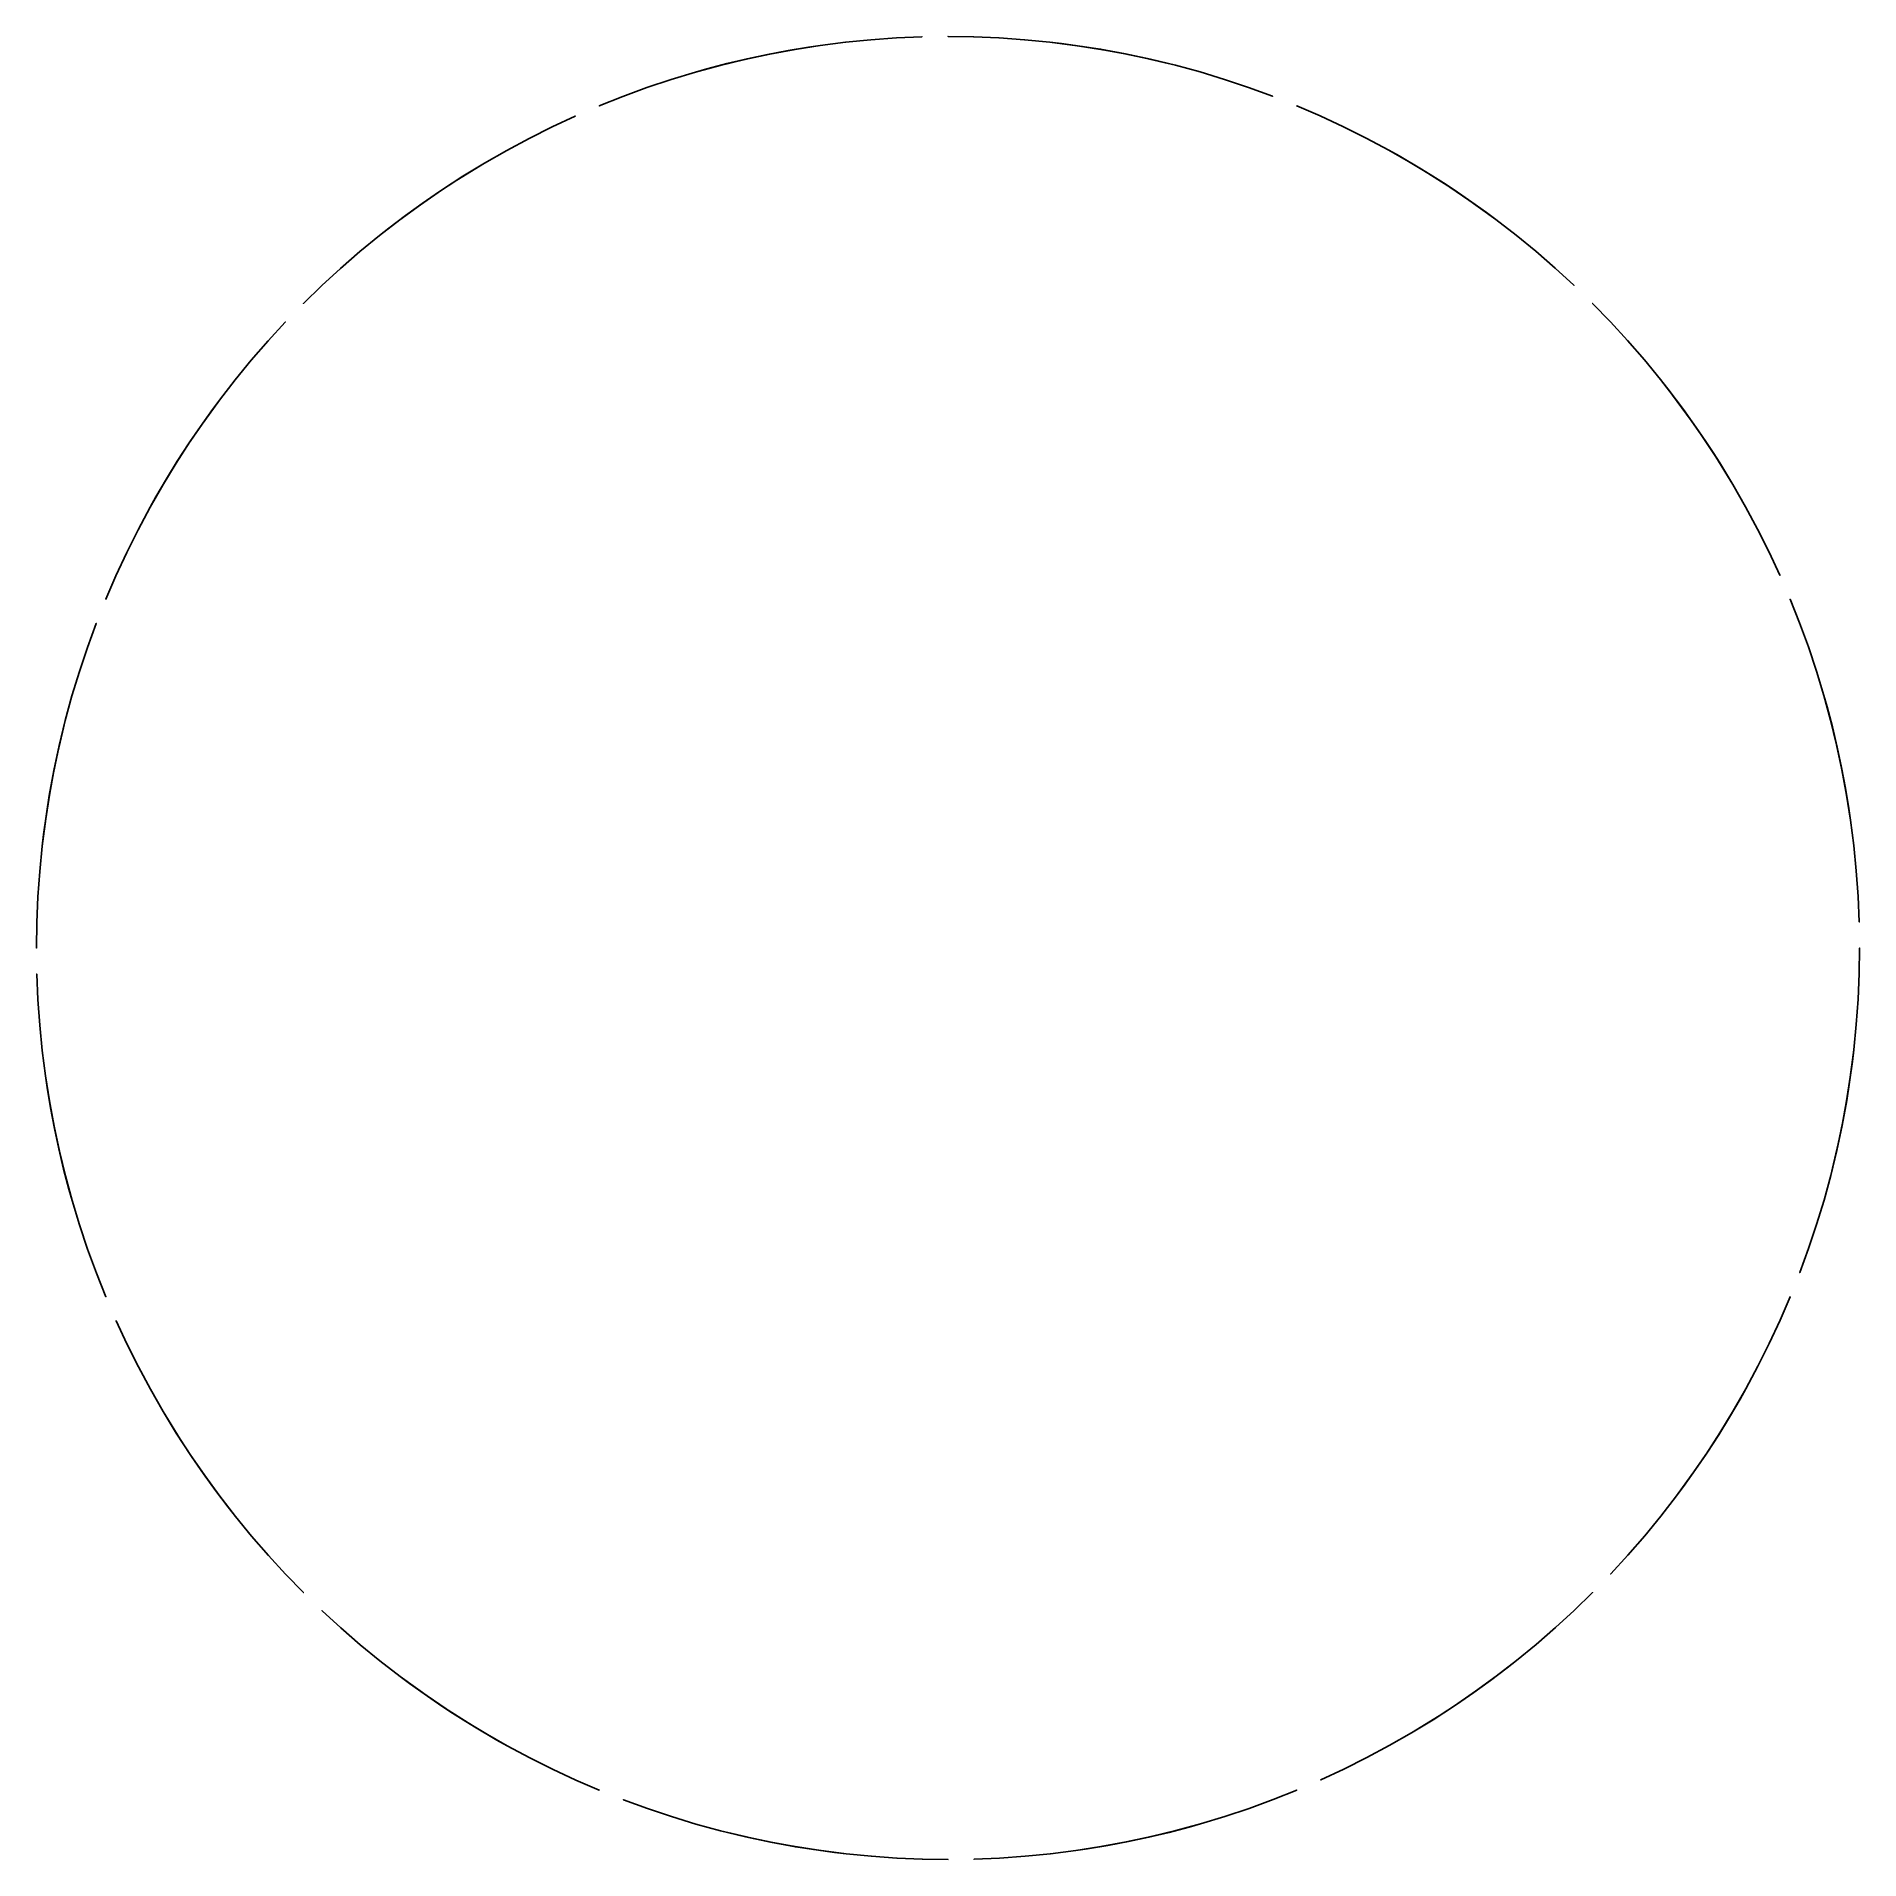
# Model space of a CAD drawing. Header units: metres. Extents: x -17.5 to 17.5, y -17.5 to 17.5.
import ezdxf

# ---------------------------------------------------------------- set-up
doc = ezdxf.new("R2010")
doc.units = ezdxf.units.M

msp = doc.modelspace()

# ---------------------------------------------------------------- meshes
at = {"layer": '10', "color": 1}
mesh = msp.add_polyface(dxfattribs=at)
corners = [(0.49, 17.493, -20), (0.49, 17.493, -19.5), (0.98, 17.473, -19.5), (0.98, 17.473, -20), (0, 17.5, -20), (0, 17.5, -19.5), (0.49, 17.493, -19), (0.98, 17.473, -19), (0, 17.5, -19), (0.49, 17.493, -18.5), (0.98, 17.473, -18.5), (0, 17.5, -18.5), (0.49, 17.493, -18), (0.98, 17.473, -18), (0, 17.5, -18), (0.49, 17.493, -17.5), (0.98, 17.473, -17.5), (0, 17.5, -17.5), (0.49, 17.493, -17), (0.98, 17.473, -17), (0, 17.5, -17), (0.49, 17.493, -16.5), (0.98, 17.473, -16.5), (0, 17.5, -16.5), (0.49, 17.493, -16), (0.98, 17.473, -16), (0, 17.5, -16), (0.49, 17.493, 16), (0.49, 17.493, 16.5), (0.98, 17.473, 16.5), (0, 17.5, 16), (0, 17.5, 16.5), (0.49, 17.493, 17), (0.98, 17.473, 17), (0, 17.5, 17), (0.49, 17.493, 17.5), (0.98, 17.473, 17.5), (0, 17.5, 17.5), (0.49, 17.493, 18), (0.98, 17.473, 18), (0, 17.5, 18), (0.49, 17.493, 18.5), (0.98, 17.473, 18.5), (0, 17.5, 18.5), (0.49, 17.493, 19), (0.98, 17.473, 19), (0, 17.5, 19), (0.49, 17.493, 19.5), (0.98, 17.473, 19.5), (0, 17.5, 19.5), (0.49, 17.493, 20), (0.98, 17.473, 20), (0, 17.5, 20), (-0.5, 17.493, -19.5), (-0.99, 17.472, -19.5), (-0.5, 17.493, -19), (-0.99, 17.472, -19), (-0.5, 17.493, -18.5), (-0.99, 17.472, -18.5), (-0.5, 17.493, -18), (-0.99, 17.472, -18), (-0.5, 17.493, -17.5), (-0.99, 17.472, -17.5), (-0.5, 17.493, -17), (-0.99, 17.472, -17), (-0.5, 17.493, -16.5), (-0.99, 17.472, -16.5), (-0.5, 17.493, -16), (-0.5, 17.493, 16), (-0.99, 17.472, 16), (-0.5, 17.493, 16.5), (-0.99, 17.472, 16.5), (-0.5, 17.493, 17), (-0.99, 17.472, 17), (-0.5, 17.493, 17.5), (-0.99, 17.472, 17.5), (-0.5, 17.493, 18), (-0.99, 17.472, 18), (-0.5, 17.493, 18.5), (-0.99, 17.472, 18.5), (-0.5, 17.493, 19), (-0.99, 17.472, 19), (-0.5, 17.493, 19.5), (-0.99, 17.472, 19.5), (-0.5, 17.493, 20)]
mesh.append_faces([[corners[k] for k in face] for face in [(0, 1, 2), (3, 0, 2), (4, 5, 1), (0, 4, 1), (1, 6, 7), (5, 8, 6), (1, 5, 6), (6, 9, 10), (8, 11, 9), (6, 8, 9), (9, 12, 13), (11, 14, 12), (9, 11, 12), (12, 15, 16), (14, 17, 15), (12, 14, 15), (15, 18, 19), (17, 20, 18), (15, 17, 18), (18, 21, 22), (20, 23, 21), (18, 20, 21), (21, 24, 25), (23, 26, 24), (21, 23, 24), (27, 28, 29), (30, 31, 28), (27, 30, 28), (28, 32, 33), (31, 34, 32), (28, 31, 32), (32, 35, 36), (34, 37, 35), (32, 34, 35), (35, 38, 39), (37, 40, 38), (35, 37, 38), (38, 41, 42), (40, 43, 41), (38, 40, 41), (41, 44, 45), (43, 46, 44), (41, 43, 44), (44, 47, 48), (46, 49, 47), (44, 46, 47), (47, 50, 51), (49, 52, 50), (47, 49, 50), (53, 54, 55), (55, 56, 57), (57, 58, 59), (59, 60, 61), (61, 62, 63), (63, 64, 65), (65, 66, 67), (68, 69, 70), (70, 71, 72), (72, 73, 74), (74, 75, 76), (76, 77, 78), (78, 79, 80), (80, 81, 82), (82, 83, 84)]], dxfattribs={"color": 1})
mesh = msp.add_polyface(dxfattribs=at)
corners = [(-3.898, 17.06, -20), (-3.898, 17.06, -19.5), (-3.419, 17.163, -19.5), (-3.898, 17.06, -19), (-3.419, 17.163, -19), (-3.898, 17.06, -18.5), (-3.419, 17.163, -18.5), (-3.898, 17.06, -18), (-3.419, 17.163, -18), (-3.898, 17.06, -17.5), (-3.419, 17.163, -17.5), (-3.898, 17.06, -17), (-3.419, 17.163, -17), (-3.898, 17.06, -16.5), (-3.419, 17.163, -16.5), (-3.898, 17.06, -16), (-3.419, 17.163, -16), (-3.854, 17.07, -11), (-4.243, 16.978, -11), (-3.854, 17.07, -10.5), (-4.243, 16.978, -10.5), (-3.854, 17.07, -10), (-4.243, 16.978, -10), (-3.854, 17.07, -9.5), (-4.243, 16.978, -9.5), (-3.854, 17.07, -9), (-4.243, 16.978, -9), (-3.854, 17.07, -8.5), (-4.243, 16.978, -8.5), (-3.854, 17.07, -8), (-4.243, 16.978, -8), (-3.854, 17.07, -7.5), (-4.243, 16.978, -7.5), (-3.854, 17.07, -7), (-4.243, 16.978, -7), (-3.854, 17.07, -6.5), (-4.243, 16.978, -6.5), (-3.854, 17.07, -6), (-4.243, 16.978, -6), (-3.854, 17.07, -5.5), (-4.243, 16.978, -5.5), (-3.854, 17.07, -5), (-4.243, 16.978, -5), (-3.854, 17.07, -4.5), (-4.243, 16.978, -4.5), (-3.854, 17.07, -4), (-4.243, 16.978, -4), (-3.854, 17.07, -3.5), (-4.243, 16.978, -3.5), (-3.854, 17.07, -3), (-4.243, 16.978, -3), (-3.854, 17.07, -2.5), (-4.243, 16.978, -2.5), (-3.854, 17.07, -2), (-4.243, 16.978, -2), (-3.854, 17.07, -1.5), (-4.243, 16.978, -1.5), (-3.854, 17.07, -1), (-4.243, 16.978, -1), (-3.854, 17.07, -0.5), (-4.243, 16.978, -0.5), (-3.854, 17.07), (-4.243, 16.978), (-3.854, 17.07, 0.5), (-4.243, 16.978, 0.5), (-3.854, 17.07, 1), (-4.243, 16.978, 1), (-3.854, 17.07, 1.5), (-4.243, 16.978, 1.5), (-3.854, 17.07, 2), (-4.243, 16.978, 2), (-3.854, 17.07, 2.5), (-4.243, 16.978, 2.5), (-3.854, 17.07, 3), (-4.243, 16.978, 3), (-3.854, 17.07, 3.5), (-4.243, 16.978, 3.5), (-3.854, 17.07, 4), (-4.243, 16.978, 4), (-3.854, 17.07, 4.5), (-4.243, 16.978, 4.5), (-3.854, 17.07, 5), (-4.243, 16.978, 5), (-3.854, 17.07, 5.5), (-4.243, 16.978, 5.5), (-3.854, 17.07, 6), (-4.243, 16.978, 6), (-3.854, 17.07, 6.5), (-4.243, 16.978, 6.5), (-3.854, 17.07, 7), (-4.243, 16.978, 7), (-3.854, 17.07, 7.5), (-4.243, 16.978, 7.5), (-3.854, 17.07, 8), (-4.243, 16.978, 8), (-3.854, 17.07, 8.5), (-4.243, 16.978, 8.5), (-3.854, 17.07, 9), (-4.243, 16.978, 9), (-3.854, 17.07, 9.5), (-4.243, 16.978, 9.5), (-3.854, 17.07, 10), (-4.243, 16.978, 10), (-3.854, 17.07, 10.5), (-4.243, 16.978, 10.5), (-3.854, 17.07, 11), (-4.243, 16.978, 11), (-3.854, 17.07, 11.5), (-4.243, 16.978, 11.5), (-3.854, 17.07, 12), (-4.243, 16.978, 12), (-3.854, 17.07, 12.5), (-4.243, 16.978, 12.5), (-3.854, 17.07, 13), (-4.243, 16.978, 13), (-3.854, 17.07, 13.5), (-4.243, 16.978, 13.5), (-3.854, 17.07, 14), (-4.243, 16.978, 14), (-3.854, 17.07, 14.5), (-4.243, 16.978, 14.5), (-3.854, 17.07, 15), (-4.243, 16.978, 15), (-3.854, 17.07, 15.5), (-3.898, 17.06, 16), (-3.898, 17.06, 16.5), (-3.419, 17.163, 16.5), (-3.898, 17.06, 17), (-3.419, 17.163, 17), (-3.854, 17.07, -15.5), (-3.463, 17.154, -15.5)]
mesh.append_faces([[corners[k] for k in face] for face in [(0, 1, 2), (1, 3, 4), (3, 5, 6), (5, 7, 8), (7, 9, 10), (9, 11, 12), (11, 13, 14), (13, 15, 16), (17, 18, 19), (19, 20, 21), (21, 22, 23), (23, 24, 25), (25, 26, 27), (27, 28, 29), (29, 30, 31), (31, 32, 33), (33, 34, 35), (35, 36, 37), (37, 38, 39), (39, 40, 41), (41, 42, 43), (43, 44, 45), (45, 46, 47), (47, 48, 49), (49, 50, 51), (51, 52, 53), (53, 54, 55), (55, 56, 57), (57, 58, 59), (59, 60, 61), (61, 62, 63), (63, 64, 65), (65, 66, 67), (67, 68, 69), (69, 70, 71), (71, 72, 73), (73, 74, 75), (75, 76, 77), (77, 78, 79), (79, 80, 81), (81, 82, 83), (83, 84, 85), (85, 86, 87), (87, 88, 89), (89, 90, 91), (91, 92, 93), (93, 94, 95), (95, 96, 97), (97, 98, 99), (99, 100, 101), (101, 102, 103), (103, 104, 105), (105, 106, 107), (107, 108, 109), (109, 110, 111), (111, 112, 113), (113, 114, 115), (115, 116, 117), (117, 118, 119), (119, 120, 121), (121, 122, 123), (124, 125, 126), (125, 127, 128), (15, 129, 130)]], dxfattribs={"color": 1})
mesh = msp.add_polyface(dxfattribs=at)
corners = [(-3.419, 17.163, -20), (-3.898, 17.06, -20), (-3.419, 17.163, -19.5), (-3.898, 17.06, -19.5), (-3.419, 17.163, -19), (-3.898, 17.06, -19), (-3.419, 17.163, -18.5), (-3.898, 17.06, -18.5), (-3.419, 17.163, -18), (-3.898, 17.06, -18), (-3.419, 17.163, -17.5), (-3.898, 17.06, -17.5), (-3.419, 17.163, -17), (-3.898, 17.06, -17), (-3.419, 17.163, -16.5), (-3.898, 17.06, -16.5), (-3.419, 17.163, -16), (-3.463, 17.154, -15.5), (-3.463, 17.154, -15), (-3.07, 17.229, -15), (-3.463, 17.154, -14.5), (-3.07, 17.229, -14.5), (-3.463, 17.154, -14), (-3.07, 17.229, -14), (-3.463, 17.154, -13.5), (-3.07, 17.229, -13.5), (-3.463, 17.154, -13), (-3.07, 17.229, -13), (-3.463, 17.154, -12.5), (-3.07, 17.229, -12.5), (-3.463, 17.154, -12), (-3.07, 17.229, -12), (-3.463, 17.154, -11.5), (-3.07, 17.229, -11.5), (-3.463, 17.154, -11), (-3.07, 17.229, -11), (-3.463, 17.154, -10.5), (-3.07, 17.229, -10.5), (-3.463, 17.154, -10), (-3.07, 17.229, -10), (-3.463, 17.154, -9.5), (-3.07, 17.229, -9.5), (-3.463, 17.154, 14.5), (-3.854, 17.07, 14.5), (-3.463, 17.154, 15), (-3.854, 17.07, 15), (-3.463, 17.154, 15.5), (-3.419, 17.163, 16), (-3.898, 17.06, 16), (-3.419, 17.163, 16.5), (-3.898, 17.06, 16.5), (-3.419, 17.163, 17), (-3.898, 17.06, 17), (-3.419, 17.163, 17.5), (-3.898, 17.06, 17.5), (-3.419, 17.163, 18), (-3.898, 17.06, 18), (-3.419, 17.163, 18.5), (-3.898, 17.06, 18.5), (-3.419, 17.163, 19), (-3.898, 17.06, 19), (-3.419, 17.163, 19.5), (-3.898, 17.06, 19.5), (-3.419, 17.163, 20), (-3.898, 17.06, -16), (-3.854, 17.07, 15.5)]
mesh.append_faces([[corners[k] for k in face] for face in [(0, 1, 2), (2, 3, 4), (4, 5, 6), (6, 7, 8), (8, 9, 10), (10, 11, 12), (12, 13, 14), (14, 15, 16), (17, 18, 19), (18, 20, 21), (20, 22, 23), (22, 24, 25), (24, 26, 27), (26, 28, 29), (28, 30, 31), (30, 32, 33), (32, 34, 35), (34, 36, 37), (36, 38, 39), (38, 40, 41), (42, 43, 44), (44, 45, 46), (47, 48, 49), (49, 50, 51), (51, 52, 53), (53, 54, 55), (55, 56, 57), (57, 58, 59), (59, 60, 61), (61, 62, 63), (16, 64, 17), (46, 65, 47)]], dxfattribs={"color": 1})
mesh = msp.add_polyface(dxfattribs=at)
corners = [(-3.854, 17.07, -15.5), (-3.854, 17.07, -15), (-3.463, 17.154, -15), (-3.854, 17.07, -14.5), (-3.463, 17.154, -14.5), (-3.854, 17.07, -14), (-3.463, 17.154, -14), (-3.854, 17.07, -13.5), (-3.463, 17.154, -13.5), (-3.854, 17.07, -13), (-3.463, 17.154, -13), (-3.854, 17.07, -12.5), (-3.463, 17.154, -12.5), (-3.854, 17.07, -12), (-3.463, 17.154, -12), (-3.854, 17.07, -11.5), (-3.463, 17.154, -11.5), (-3.854, 17.07, -11), (-3.463, 17.154, -11), (-3.854, 17.07, -10.5), (-3.463, 17.154, -10.5), (-3.854, 17.07, -10), (-3.463, 17.154, -10), (-3.854, 17.07, -9.5), (-3.463, 17.154, -9.5), (-3.854, 17.07, -9), (-3.463, 17.154, -9), (-3.854, 17.07, -8.5), (-3.463, 17.154, -8.5), (-3.854, 17.07, -8), (-3.463, 17.154, -8), (-3.854, 17.07, -7.5), (-3.463, 17.154, -7.5), (-3.854, 17.07, -7), (-3.463, 17.154, -7), (-3.854, 17.07, -6.5), (-3.463, 17.154, -6.5), (-3.854, 17.07, -6), (-3.463, 17.154, -6), (-3.854, 17.07, -5.5), (-3.463, 17.154, -5.5), (-3.854, 17.07, -5), (-3.463, 17.154, -5), (-3.854, 17.07, -4.5), (-3.463, 17.154, -4.5), (-3.854, 17.07, -4), (-3.463, 17.154, -4), (-3.854, 17.07, -3.5), (-3.463, 17.154, -3.5), (-3.854, 17.07, -3), (-3.463, 17.154, -3), (-3.854, 17.07, -2.5), (-3.463, 17.154, -2.5), (-3.898, 17.06, 17), (-3.898, 17.06, 17.5), (-3.419, 17.163, 17.5), (-3.898, 17.06, 18), (-3.419, 17.163, 18), (-3.898, 17.06, 18.5), (-3.419, 17.163, 18.5), (-3.898, 17.06, 19), (-3.419, 17.163, 19), (-3.898, 17.06, 19.5), (-3.419, 17.163, 19.5), (-3.898, 17.06, 20), (-3.419, 17.163, 20)]
mesh.append_faces([[corners[k] for k in face] for face in [(0, 1, 2), (1, 3, 4), (3, 5, 6), (5, 7, 8), (7, 9, 10), (9, 11, 12), (11, 13, 14), (13, 15, 16), (15, 17, 18), (17, 19, 20), (19, 21, 22), (21, 23, 24), (23, 25, 26), (25, 27, 28), (27, 29, 30), (29, 31, 32), (31, 33, 34), (33, 35, 36), (35, 37, 38), (37, 39, 40), (39, 41, 42), (41, 43, 44), (43, 45, 46), (45, 47, 48), (47, 49, 50), (49, 51, 52), (53, 54, 55), (54, 56, 57), (56, 58, 59), (58, 60, 61), (60, 62, 63), (62, 64, 65)]], dxfattribs={"color": 1})
mesh = msp.add_polyface(dxfattribs=at)
corners = [(-3.463, 17.154, -15.5), (-3.854, 17.07, -15.5), (-3.463, 17.154, -15), (-3.854, 17.07, -15), (-3.463, 17.154, -14.5), (-3.854, 17.07, -14.5), (-3.463, 17.154, -14), (-3.854, 17.07, -14), (-3.463, 17.154, -13.5), (-3.854, 17.07, -13.5), (-3.463, 17.154, -13), (-3.854, 17.07, -13), (-3.463, 17.154, -12.5), (-3.854, 17.07, -12.5), (-3.463, 17.154, -12), (-3.854, 17.07, -12), (-3.463, 17.154, -11.5), (-3.854, 17.07, -11.5), (-3.463, 17.154, -11), (-3.854, 17.07, -11), (-3.463, 17.154, -10.5), (-3.854, 17.07, -10.5), (-3.463, 17.154, -10), (-3.854, 17.07, -10), (-3.463, 17.154, -9.5), (-3.854, 17.07, -9.5), (-3.463, 17.154, -9), (-3.854, 17.07, -9), (-3.463, 17.154, -8.5), (-3.854, 17.07, -8.5), (-3.463, 17.154, -8), (-3.854, 17.07, -8), (-3.463, 17.154, -7.5), (-3.854, 17.07, -7.5), (-3.463, 17.154, -7), (-3.854, 17.07, -7), (-3.463, 17.154, -6.5), (-3.854, 17.07, -6.5), (-3.463, 17.154, -6), (-3.854, 17.07, -6), (-3.463, 17.154, -5.5), (-3.854, 17.07, -5.5), (-3.463, 17.154, -5), (-3.854, 17.07, -5), (-3.463, 17.154, -4.5), (-3.854, 17.07, -4.5), (-3.463, 17.154, -4), (-3.854, 17.07, -4), (-3.463, 17.154, -3.5), (-3.854, 17.07, -3.5), (-3.463, 17.154, -3), (-3.854, 17.07, -3), (-3.463, 17.154, -2.5), (-3.854, 17.07, -2.5), (-3.463, 17.154, -2), (-3.854, 17.07, -2), (-3.463, 17.154, -1.5), (-3.854, 17.07, -1.5), (-3.463, 17.154, -1), (-3.854, 17.07, -1), (-3.463, 17.154, -0.5), (-3.854, 17.07, -0.5), (-3.463, 17.154), (-3.854, 17.07), (-3.463, 17.154, 0.5), (-3.854, 17.07, 0.5), (-3.463, 17.154, 1), (-3.854, 17.07, 1), (-3.463, 17.154, 1.5), (-3.854, 17.07, 1.5), (-3.463, 17.154, 2), (-3.854, 17.07, 2), (-3.463, 17.154, 2.5), (-3.854, 17.07, 2.5), (-3.463, 17.154, 3), (-3.854, 17.07, 3), (-3.463, 17.154, 3.5), (-3.854, 17.07, 3.5), (-3.463, 17.154, 4), (-3.854, 17.07, 4), (-3.463, 17.154, 4.5), (-3.854, 17.07, 4.5), (-3.463, 17.154, 5), (-3.854, 17.07, 5), (-3.463, 17.154, 5.5), (-3.854, 17.07, 5.5), (-3.463, 17.154, 6), (-3.854, 17.07, 6), (-3.463, 17.154, 6.5), (-3.854, 17.07, 6.5), (-3.463, 17.154, 7), (-3.854, 17.07, 7), (-3.463, 17.154, 7.5), (-3.854, 17.07, 7.5), (-3.463, 17.154, 8), (-3.854, 17.07, 8), (-3.463, 17.154, 8.5), (-3.854, 17.07, 8.5), (-3.463, 17.154, 9), (-3.854, 17.07, 9), (-3.463, 17.154, 9.5), (-3.854, 17.07, 9.5), (-3.463, 17.154, 10), (-3.854, 17.07, 10), (-3.463, 17.154, 10.5), (-3.854, 17.07, 10.5), (-3.463, 17.154, 11), (-3.854, 17.07, 11), (-3.463, 17.154, 11.5), (-3.854, 17.07, 11.5), (-3.463, 17.154, 12), (-3.854, 17.07, 12), (-3.463, 17.154, 12.5), (-3.854, 17.07, 12.5), (-3.463, 17.154, 13), (-3.854, 17.07, 13), (-3.463, 17.154, 13.5), (-3.854, 17.07, 13.5), (-3.463, 17.154, 14), (-3.854, 17.07, 14), (-3.854, 17.07, 14.5), (-3.463, 17.154, 14.5), (-3.854, 17.07, 15), (-3.463, 17.154, 15), (-3.854, 17.07, 15.5), (-3.463, 17.154, 15.5), (-3.898, 17.06, 16), (-3.419, 17.163, 16)]
mesh.append_faces([[corners[k] for k in face] for face in [(0, 1, 2), (2, 3, 4), (4, 5, 6), (6, 7, 8), (8, 9, 10), (10, 11, 12), (12, 13, 14), (14, 15, 16), (16, 17, 18), (18, 19, 20), (20, 21, 22), (22, 23, 24), (24, 25, 26), (26, 27, 28), (28, 29, 30), (30, 31, 32), (32, 33, 34), (34, 35, 36), (36, 37, 38), (38, 39, 40), (40, 41, 42), (42, 43, 44), (44, 45, 46), (46, 47, 48), (48, 49, 50), (50, 51, 52), (52, 53, 54), (54, 55, 56), (56, 57, 58), (58, 59, 60), (60, 61, 62), (62, 63, 64), (64, 65, 66), (66, 67, 68), (68, 69, 70), (70, 71, 72), (72, 73, 74), (74, 75, 76), (76, 77, 78), (78, 79, 80), (80, 81, 82), (82, 83, 84), (84, 85, 86), (86, 87, 88), (88, 89, 90), (90, 91, 92), (92, 93, 94), (94, 95, 96), (96, 97, 98), (98, 99, 100), (100, 101, 102), (102, 103, 104), (104, 105, 106), (106, 107, 108), (108, 109, 110), (110, 111, 112), (112, 113, 114), (114, 115, 116), (116, 117, 118), (119, 120, 121), (118, 119, 121), (120, 122, 123), (122, 124, 125), (124, 126, 127)]], dxfattribs={"color": 1})
mesh = msp.add_polyface(dxfattribs=at)
corners = [(-3.854, 17.07, -2.5), (-3.854, 17.07, -2), (-3.463, 17.154, -2), (-3.854, 17.07, -1.5), (-3.463, 17.154, -1.5), (-3.854, 17.07, -1), (-3.463, 17.154, -1), (-3.854, 17.07, -0.5), (-3.463, 17.154, -0.5), (-3.854, 17.07), (-3.463, 17.154), (-3.854, 17.07, 0.5), (-3.463, 17.154, 0.5), (-3.854, 17.07, 1), (-3.463, 17.154, 1), (-3.854, 17.07, 1.5), (-3.463, 17.154, 1.5), (-3.854, 17.07, 2), (-3.463, 17.154, 2), (-3.854, 17.07, 2.5), (-3.463, 17.154, 2.5), (-3.854, 17.07, 3), (-3.463, 17.154, 3), (-3.854, 17.07, 3.5), (-3.463, 17.154, 3.5), (-3.854, 17.07, 4), (-3.463, 17.154, 4), (-3.854, 17.07, 4.5), (-3.463, 17.154, 4.5), (-3.854, 17.07, 5), (-3.463, 17.154, 5), (-3.854, 17.07, 5.5), (-3.463, 17.154, 5.5), (-3.854, 17.07, 6), (-3.463, 17.154, 6), (-3.854, 17.07, 6.5), (-3.463, 17.154, 6.5), (-3.854, 17.07, 7), (-3.463, 17.154, 7), (-3.854, 17.07, 7.5), (-3.463, 17.154, 7.5), (-3.854, 17.07, 8), (-3.463, 17.154, 8), (-3.854, 17.07, 8.5), (-3.463, 17.154, 8.5), (-3.854, 17.07, 9), (-3.463, 17.154, 9), (-3.854, 17.07, 9.5), (-3.463, 17.154, 9.5), (-3.854, 17.07, 10), (-3.463, 17.154, 10), (-3.854, 17.07, 10.5), (-3.463, 17.154, 10.5), (-3.854, 17.07, 11), (-3.463, 17.154, 11), (-3.854, 17.07, 11.5), (-3.463, 17.154, 11.5), (-3.854, 17.07, 12), (-3.463, 17.154, 12), (-3.854, 17.07, 12.5), (-3.463, 17.154, 12.5), (-3.854, 17.07, 13), (-3.463, 17.154, 13), (-3.854, 17.07, 13.5), (-3.463, 17.154, 13.5), (-3.854, 17.07, 14), (-3.463, 17.154, 14)]
mesh.append_faces([[corners[k] for k in face] for face in [(0, 1, 2), (1, 3, 4), (3, 5, 6), (5, 7, 8), (7, 9, 10), (9, 11, 12), (11, 13, 14), (13, 15, 16), (15, 17, 18), (17, 19, 20), (19, 21, 22), (21, 23, 24), (23, 25, 26), (25, 27, 28), (27, 29, 30), (29, 31, 32), (31, 33, 34), (33, 35, 36), (35, 37, 38), (37, 39, 40), (39, 41, 42), (41, 43, 44), (43, 45, 46), (45, 47, 48), (47, 49, 50), (49, 51, 52), (51, 53, 54), (53, 55, 56), (55, 57, 58), (57, 59, 60), (59, 61, 62), (61, 63, 64), (63, 65, 66)]], dxfattribs={"color": 1})
mesh = msp.add_polyface(dxfattribs=at)
corners = [(-2.937, 17.252, -20), (-3.419, 17.163, -20), (-2.937, 17.252, -19.5), (-3.419, 17.163, -19.5), (-2.937, 17.252, -19), (-3.419, 17.163, -19), (-2.937, 17.252, -18.5), (-3.419, 17.163, -18.5), (-2.937, 17.252, -18), (-3.419, 17.163, -18), (-2.937, 17.252, -17.5), (-3.419, 17.163, -17.5), (-2.937, 17.252, -17), (-3.419, 17.163, -17), (-2.937, 17.252, -16.5), (-3.419, 17.163, -16.5), (-2.937, 17.252, -16), (-3.07, 17.229, -15.5), (-3.07, 17.229, -15), (-2.676, 17.294, -15), (-3.07, 17.229, -14.5), (-2.676, 17.294, -14.5), (-3.07, 17.229, -14), (-2.676, 17.294, -14), (-3.07, 17.229, -13.5), (-2.676, 17.294, -13.5), (-3.07, 17.229, -13), (-2.676, 17.294, -13), (-3.07, 17.229, -12.5), (-2.676, 17.294, -12.5), (-3.07, 17.229, -12), (-2.676, 17.294, -12), (-3.07, 17.229, -11.5), (-2.676, 17.294, -11.5), (-3.07, 17.229, -11), (-2.676, 17.294, -11), (-3.07, 17.229, -10.5), (-2.676, 17.294, -10.5), (-3.07, 17.229, -10), (-2.676, 17.294, -10), (-3.07, 17.229, -9.5), (-2.676, 17.294, -9.5), (-3.07, 17.229, -9), (-2.676, 17.294, -9), (-3.07, 17.229, -8.5), (-2.676, 17.294, -8.5), (-3.07, 17.229, 15), (-3.463, 17.154, 15), (-3.07, 17.229, 15.5), (-2.937, 17.252, 16), (-3.419, 17.163, 16), (-2.937, 17.252, 16.5), (-3.419, 17.163, 16.5), (-2.937, 17.252, 17), (-3.419, 17.163, 17), (-2.937, 17.252, 17.5), (-3.419, 17.163, 17.5), (-2.937, 17.252, 18), (-3.419, 17.163, 18), (-2.937, 17.252, 18.5), (-3.419, 17.163, 18.5), (-2.937, 17.252, 19), (-3.419, 17.163, 19), (-2.937, 17.252, 19.5), (-3.419, 17.163, 19.5), (-2.937, 17.252, 20), (-3.419, 17.163, -16), (-3.463, 17.154, 15.5)]
mesh.append_faces([[corners[k] for k in face] for face in [(0, 1, 2), (2, 3, 4), (4, 5, 6), (6, 7, 8), (8, 9, 10), (10, 11, 12), (12, 13, 14), (14, 15, 16), (17, 18, 19), (18, 20, 21), (20, 22, 23), (22, 24, 25), (24, 26, 27), (26, 28, 29), (28, 30, 31), (30, 32, 33), (32, 34, 35), (34, 36, 37), (36, 38, 39), (38, 40, 41), (40, 42, 43), (42, 44, 45), (46, 47, 48), (49, 50, 51), (51, 52, 53), (53, 54, 55), (55, 56, 57), (57, 58, 59), (59, 60, 61), (61, 62, 63), (63, 64, 65), (16, 66, 17), (48, 67, 49)]], dxfattribs={"color": 1})
mesh = msp.add_polyface(dxfattribs=at)
corners = [(-3.419, 17.163, -20), (-3.419, 17.163, -19.5), (-2.937, 17.252, -19.5), (-3.419, 17.163, -19), (-2.937, 17.252, -19), (-3.419, 17.163, -18.5), (-2.937, 17.252, -18.5), (-3.419, 17.163, -18), (-2.937, 17.252, -18), (-3.419, 17.163, -17.5), (-2.937, 17.252, -17.5), (-3.419, 17.163, -17), (-2.937, 17.252, -17), (-3.419, 17.163, -16.5), (-2.937, 17.252, -16.5), (-3.419, 17.163, -16), (-2.937, 17.252, -16), (-3.07, 17.229, -15.5), (-3.463, 17.154, -15.5), (-3.07, 17.229, -15), (-3.463, 17.154, -15), (-3.07, 17.229, -14.5), (-3.463, 17.154, -14.5), (-3.07, 17.229, -14), (-3.463, 17.154, -14), (-3.07, 17.229, -13.5), (-3.463, 17.154, -13.5), (-3.07, 17.229, -13), (-3.463, 17.154, -13), (-3.07, 17.229, -12.5), (-3.463, 17.154, -12.5), (-3.07, 17.229, -12), (-3.463, 17.154, -12), (-3.07, 17.229, -11.5), (-3.463, 17.154, -11.5), (-3.07, 17.229, -11), (-3.463, 17.154, -11), (-3.07, 17.229, -10.5), (-3.463, 17.154, -10.5), (-3.07, 17.229, -10), (-3.463, 17.154, -10), (-3.07, 17.229, -9.5), (-3.463, 17.154, -9.5), (-3.07, 17.229, -9), (-3.463, 17.154, -9), (-3.07, 17.229, -8.5), (-3.463, 17.154, -8.5), (-3.07, 17.229, -8), (-3.463, 17.154, -8), (-3.07, 17.229, -7.5), (-3.463, 17.154, -7.5), (-3.07, 17.229, -7), (-3.463, 17.154, -7), (-3.07, 17.229, -6.5), (-3.463, 17.154, -6.5), (-3.07, 17.229, -6), (-3.463, 17.154, -6), (-3.07, 17.229, -5.5), (-3.463, 17.154, -5.5), (-3.07, 17.229, -5), (-3.463, 17.154, -5), (-3.07, 17.229, -4.5), (-3.463, 17.154, -4.5), (-3.07, 17.229, -4), (-3.463, 17.154, -4), (-3.07, 17.229, -3.5), (-3.463, 17.154, -3.5), (-3.07, 17.229, -3), (-3.463, 17.154, -3), (-3.07, 17.229, -2.5), (-3.463, 17.154, -2.5), (-3.07, 17.229, -2), (-3.463, 17.154, -2), (-3.07, 17.229, -1.5), (-3.463, 17.154, -1.5), (-3.07, 17.229, -1), (-3.463, 17.154, 7), (-3.463, 17.154, 7.5), (-3.07, 17.229, 7.5), (-3.463, 17.154, 8), (-3.07, 17.229, 8), (-3.463, 17.154, 8.5), (-3.07, 17.229, 8.5), (-3.463, 17.154, 9), (-3.07, 17.229, 9), (-3.463, 17.154, 9.5), (-3.07, 17.229, 9.5), (-3.463, 17.154, 10), (-3.07, 17.229, 10), (-3.463, 17.154, 10.5), (-3.07, 17.229, 10.5), (-3.463, 17.154, 11), (-3.07, 17.229, 11), (-3.463, 17.154, 11.5), (-3.07, 17.229, 11.5), (-3.463, 17.154, 12), (-3.07, 17.229, 12), (-3.463, 17.154, 12.5), (-3.07, 17.229, 12.5), (-3.463, 17.154, 13), (-3.07, 17.229, 13), (-3.463, 17.154, 13.5), (-3.07, 17.229, 13.5), (-3.463, 17.154, 14), (-3.07, 17.229, 14), (-3.463, 17.154, 14.5), (-3.07, 17.229, 14.5), (-3.463, 17.154, 15), (-3.07, 17.229, 15), (-3.463, 17.154, 15.5), (-3.07, 17.229, 15.5), (-3.419, 17.163, 16), (-3.419, 17.163, 16.5), (-2.937, 17.252, 16.5), (-3.419, 17.163, 17), (-2.937, 17.252, 17), (-3.419, 17.163, 17.5), (-2.937, 17.252, 17.5), (-3.419, 17.163, 18), (-2.937, 17.252, 18), (-3.419, 17.163, 18.5), (-2.937, 17.252, 18.5), (-3.419, 17.163, 19), (-2.937, 17.252, 19), (-3.419, 17.163, 19.5), (-2.937, 17.252, 19.5), (-3.419, 17.163, 20), (-2.937, 17.252, 20), (-2.937, 17.252, 16)]
mesh.append_faces([[corners[k] for k in face] for face in [(0, 1, 2), (1, 3, 4), (3, 5, 6), (5, 7, 8), (7, 9, 10), (9, 11, 12), (11, 13, 14), (13, 15, 16), (17, 18, 19), (19, 20, 21), (21, 22, 23), (23, 24, 25), (25, 26, 27), (27, 28, 29), (29, 30, 31), (31, 32, 33), (33, 34, 35), (35, 36, 37), (37, 38, 39), (39, 40, 41), (41, 42, 43), (43, 44, 45), (45, 46, 47), (47, 48, 49), (49, 50, 51), (51, 52, 53), (53, 54, 55), (55, 56, 57), (57, 58, 59), (59, 60, 61), (61, 62, 63), (63, 64, 65), (65, 66, 67), (67, 68, 69), (69, 70, 71), (71, 72, 73), (73, 74, 75), (76, 77, 78), (77, 79, 80), (79, 81, 82), (81, 83, 84), (83, 85, 86), (85, 87, 88), (87, 89, 90), (89, 91, 92), (91, 93, 94), (93, 95, 96), (95, 97, 98), (97, 99, 100), (99, 101, 102), (101, 103, 104), (103, 105, 106), (105, 107, 108), (107, 109, 110), (111, 112, 113), (112, 114, 115), (114, 116, 117), (116, 118, 119), (118, 120, 121), (120, 122, 123), (122, 124, 125), (124, 126, 127), (15, 18, 17), (109, 111, 128)]], dxfattribs={"color": 1})
mesh = msp.add_polyface(dxfattribs=at)
corners = [(-3.463, 17.154, -9.5), (-3.463, 17.154, -9), (-3.07, 17.229, -9), (-3.463, 17.154, -8.5), (-3.07, 17.229, -8.5), (-3.463, 17.154, -8), (-3.07, 17.229, -8), (-3.463, 17.154, -7.5), (-3.07, 17.229, -7.5), (-3.463, 17.154, -7), (-3.07, 17.229, -7), (-3.463, 17.154, -6.5), (-3.07, 17.229, -6.5), (-3.463, 17.154, -6), (-3.07, 17.229, -6), (-3.463, 17.154, -5.5), (-3.07, 17.229, -5.5), (-3.463, 17.154, -5), (-3.07, 17.229, -5), (-3.463, 17.154, -4.5), (-3.07, 17.229, -4.5), (-3.463, 17.154, -4), (-3.07, 17.229, -4), (-3.463, 17.154, -3.5), (-3.07, 17.229, -3.5), (-3.463, 17.154, -3), (-3.07, 17.229, -3), (-3.463, 17.154, -2.5), (-3.07, 17.229, -2.5), (-3.463, 17.154, -2), (-3.07, 17.229, -2), (-3.463, 17.154, -1.5), (-3.07, 17.229, -1.5), (-3.463, 17.154, -1), (-3.07, 17.229, -1), (-3.463, 17.154, -0.5), (-3.07, 17.229, -0.5), (-3.463, 17.154), (-3.07, 17.229), (-3.463, 17.154, 0.5), (-3.07, 17.229, 0.5), (-3.463, 17.154, 1), (-3.07, 17.229, 1), (-3.463, 17.154, 1.5), (-3.07, 17.229, 1.5), (-3.463, 17.154, 2), (-3.07, 17.229, 2), (-3.463, 17.154, 2.5), (-3.07, 17.229, 2.5), (-3.463, 17.154, 3), (-3.07, 17.229, 3), (-3.463, 17.154, 3.5), (-3.07, 17.229, 3.5), (-3.463, 17.154, 4), (-3.07, 17.229, 4), (-3.463, 17.154, 4.5), (-3.07, 17.229, 4.5), (-3.463, 17.154, 5), (-3.07, 17.229, 5), (-3.463, 17.154, 5.5), (-3.07, 17.229, 5.5), (-3.463, 17.154, 6), (-3.07, 17.229, 6), (-3.463, 17.154, 6.5), (-3.07, 17.229, 6.5), (-3.463, 17.154, 7), (-3.07, 17.229, 7)]
mesh.append_faces([[corners[k] for k in face] for face in [(0, 1, 2), (1, 3, 4), (3, 5, 6), (5, 7, 8), (7, 9, 10), (9, 11, 12), (11, 13, 14), (13, 15, 16), (15, 17, 18), (17, 19, 20), (19, 21, 22), (21, 23, 24), (23, 25, 26), (25, 27, 28), (27, 29, 30), (29, 31, 32), (31, 33, 34), (33, 35, 36), (35, 37, 38), (37, 39, 40), (39, 41, 42), (41, 43, 44), (43, 45, 46), (45, 47, 48), (47, 49, 50), (49, 51, 52), (51, 53, 54), (53, 55, 56), (55, 57, 58), (57, 59, 60), (59, 61, 62), (61, 63, 64), (63, 65, 66)]], dxfattribs={"color": 1})
mesh = msp.add_polyface(dxfattribs=at)
corners = [(-3.07, 17.229, -1), (-3.463, 17.154, -1), (-3.07, 17.229, -0.5), (-3.463, 17.154, -0.5), (-3.07, 17.229), (-3.463, 17.154), (-3.07, 17.229, 0.5), (-3.463, 17.154, 0.5), (-3.07, 17.229, 1), (-3.463, 17.154, 1), (-3.07, 17.229, 1.5), (-3.463, 17.154, 1.5), (-3.07, 17.229, 2), (-3.463, 17.154, 2), (-3.07, 17.229, 2.5), (-3.463, 17.154, 2.5), (-3.07, 17.229, 3), (-3.463, 17.154, 3), (-3.07, 17.229, 3.5), (-3.463, 17.154, 3.5), (-3.07, 17.229, 4), (-3.463, 17.154, 4), (-3.07, 17.229, 4.5), (-3.463, 17.154, 4.5), (-3.07, 17.229, 5), (-3.463, 17.154, 5), (-3.07, 17.229, 5.5), (-3.463, 17.154, 5.5), (-3.07, 17.229, 6), (-3.463, 17.154, 6), (-3.07, 17.229, 6.5), (-3.463, 17.154, 6.5), (-3.07, 17.229, 7), (-3.463, 17.154, 7), (-3.07, 17.229, 7.5), (-3.463, 17.154, 7.5), (-3.07, 17.229, 8), (-3.463, 17.154, 8), (-3.07, 17.229, 8.5), (-3.463, 17.154, 8.5), (-3.07, 17.229, 9), (-3.463, 17.154, 9), (-3.07, 17.229, 9.5), (-3.463, 17.154, 9.5), (-3.07, 17.229, 10), (-3.463, 17.154, 10), (-3.07, 17.229, 10.5), (-3.463, 17.154, 10.5), (-3.07, 17.229, 11), (-3.463, 17.154, 11), (-3.07, 17.229, 11.5), (-3.463, 17.154, 11.5), (-3.07, 17.229, 12), (-3.463, 17.154, 12), (-3.07, 17.229, 12.5), (-3.463, 17.154, 12.5), (-3.07, 17.229, 13), (-3.463, 17.154, 13), (-3.07, 17.229, 13.5), (-3.463, 17.154, 13.5), (-3.07, 17.229, 14), (-3.463, 17.154, 14), (-3.07, 17.229, 14.5), (-3.463, 17.154, 14.5), (-3.07, 17.229, 15)]
mesh.append_faces([[corners[k] for k in face] for face in [(0, 1, 2), (2, 3, 4), (4, 5, 6), (6, 7, 8), (8, 9, 10), (10, 11, 12), (12, 13, 14), (14, 15, 16), (16, 17, 18), (18, 19, 20), (20, 21, 22), (22, 23, 24), (24, 25, 26), (26, 27, 28), (28, 29, 30), (30, 31, 32), (32, 33, 34), (34, 35, 36), (36, 37, 38), (38, 39, 40), (40, 41, 42), (42, 43, 44), (44, 45, 46), (46, 47, 48), (48, 49, 50), (50, 51, 52), (52, 53, 54), (54, 55, 56), (56, 57, 58), (58, 59, 60), (60, 61, 62), (62, 63, 64)]], dxfattribs={"color": 1})
mesh = msp.add_polyface(dxfattribs=at)
corners = [(-2.676, 17.294, -15.5), (-3.07, 17.229, -15.5), (-2.676, 17.294, -15), (-3.07, 17.229, -15), (-2.676, 17.294, -14.5), (-3.07, 17.229, -14.5), (-2.676, 17.294, -14), (-3.07, 17.229, -14), (-2.676, 17.294, -13.5), (-3.07, 17.229, -13.5), (-2.676, 17.294, -13), (-3.07, 17.229, -13), (-2.676, 17.294, -12.5), (-3.07, 17.229, -12.5), (-2.676, 17.294, -12), (-3.07, 17.229, -12), (-2.676, 17.294, -11.5), (-3.07, 17.229, -11.5), (-2.676, 17.294, -11), (-3.07, 17.229, -11), (-2.676, 17.294, -10.5), (-3.07, 17.229, -10.5), (-2.676, 17.294, -10), (-3.07, 17.229, -10), (-2.676, 17.294, -9.5), (-3.07, 17.229, -9.5), (-2.676, 17.294, -9), (-3.07, 17.229, -9), (-2.676, 17.294, -8.5), (-3.07, 17.229, -8.5), (-3.07, 17.229, -8), (-2.676, 17.294, -8), (-3.07, 17.229, -7.5), (-2.676, 17.294, -7.5), (-3.07, 17.229, -7), (-2.676, 17.294, -7), (-3.07, 17.229, -6.5), (-2.676, 17.294, -6.5), (-3.07, 17.229, -6), (-2.676, 17.294, -6), (-3.07, 17.229, -5.5), (-2.676, 17.294, -5.5), (-3.07, 17.229, -5), (-2.676, 17.294, -5), (-3.07, 17.229, -4.5), (-2.676, 17.294, -4.5), (-3.07, 17.229, -4), (-2.676, 17.294, -4), (-3.07, 17.229, -3.5), (-2.676, 17.294, -3.5), (-3.07, 17.229, -3), (-2.676, 17.294, -3), (-3.07, 17.229, -2.5), (-2.676, 17.294, -2.5), (-3.07, 17.229, -2), (-2.676, 17.294, -2), (-3.07, 17.229, -1.5), (-2.676, 17.294, -1.5), (-3.07, 17.229, -1), (-2.676, 17.294, -1), (-3.07, 17.229, -0.5), (-2.676, 17.294, -0.5), (-3.07, 17.229), (-2.676, 17.294), (-3.07, 17.229, 0.5), (-2.676, 17.294, 0.5), (-3.07, 17.229, 1), (-2.676, 17.294, 1), (-3.07, 17.229, 1.5), (-2.676, 17.294, 1.5), (-3.07, 17.229, 2), (-2.676, 17.294, 2), (-3.07, 17.229, 2.5), (-2.676, 17.294, 2.5), (-3.07, 17.229, 3), (-2.676, 17.294, 3), (-3.07, 17.229, 3.5), (-2.676, 17.294, 3.5), (-3.07, 17.229, 4), (-2.676, 17.294, 4), (-3.07, 17.229, 4.5), (-2.676, 17.294, 4.5), (-3.07, 17.229, 5), (-2.676, 17.294, 5), (-3.07, 17.229, 5.5), (-2.676, 17.294, 5.5), (-3.07, 17.229, 6), (-2.676, 17.294, 6), (-3.07, 17.229, 6.5), (-2.676, 17.294, 6.5), (-3.07, 17.229, 7), (-2.676, 17.294, 7), (-3.07, 17.229, 7.5), (-2.676, 17.294, 7.5), (-3.07, 17.229, 8), (-2.676, 17.294, 8), (-3.07, 17.229, 8.5), (-2.676, 17.294, 8.5), (-3.07, 17.229, 9), (-2.676, 17.294, 9), (-3.07, 17.229, 9.5), (-2.676, 17.294, 9.5), (-3.07, 17.229, 10), (-2.676, 17.294, 10), (-3.07, 17.229, 10.5), (-2.676, 17.294, 10.5), (-3.07, 17.229, 11), (-2.676, 17.294, 11), (-3.07, 17.229, 11.5), (-2.676, 17.294, 11.5), (-3.07, 17.229, 12), (-2.676, 17.294, 12), (-3.07, 17.229, 12.5), (-2.676, 17.294, 12.5), (-3.07, 17.229, 13), (-2.676, 17.294, 13), (-3.07, 17.229, 13.5), (-2.676, 17.294, 13.5), (-3.07, 17.229, 14), (-2.676, 17.294, 14), (-3.07, 17.229, 14.5), (-2.676, 17.294, 14.5), (-3.07, 17.229, 15), (-2.676, 17.294, 15), (-3.07, 17.229, 15.5), (-2.676, 17.294, 15.5), (-2.937, 17.252, -16), (-2.937, 17.252, 16), (-2.453, 17.327, 16)]
mesh.append_faces([[corners[k] for k in face] for face in [(0, 1, 2), (2, 3, 4), (4, 5, 6), (6, 7, 8), (8, 9, 10), (10, 11, 12), (12, 13, 14), (14, 15, 16), (16, 17, 18), (18, 19, 20), (20, 21, 22), (22, 23, 24), (24, 25, 26), (26, 27, 28), (29, 30, 31), (30, 32, 33), (32, 34, 35), (34, 36, 37), (36, 38, 39), (38, 40, 41), (40, 42, 43), (42, 44, 45), (44, 46, 47), (46, 48, 49), (48, 50, 51), (50, 52, 53), (52, 54, 55), (54, 56, 57), (56, 58, 59), (58, 60, 61), (60, 62, 63), (62, 64, 65), (64, 66, 67), (66, 68, 69), (68, 70, 71), (70, 72, 73), (72, 74, 75), (74, 76, 77), (76, 78, 79), (78, 80, 81), (80, 82, 83), (82, 84, 85), (84, 86, 87), (86, 88, 89), (88, 90, 91), (90, 92, 93), (92, 94, 95), (94, 96, 97), (96, 98, 99), (98, 100, 101), (100, 102, 103), (102, 104, 105), (104, 106, 107), (106, 108, 109), (108, 110, 111), (110, 112, 113), (112, 114, 115), (114, 116, 117), (116, 118, 119), (118, 120, 121), (120, 122, 123), (122, 124, 125), (126, 1, 0), (124, 127, 128)]], dxfattribs={"color": 1})
mesh = msp.add_polyface(dxfattribs=at)
corners = [(-2.937, 17.252, -20), (-2.937, 17.252, -19.5), (-2.453, 17.327, -19.5), (-2.937, 17.252, -19), (-2.453, 17.327, -19), (-2.937, 17.252, -18.5), (-2.453, 17.327, -18.5), (-2.937, 17.252, -18), (-2.453, 17.327, -18), (-2.937, 17.252, -17.5), (-2.453, 17.327, -17.5), (-2.937, 17.252, -17), (-2.453, 17.327, -17), (-2.937, 17.252, -16.5), (-2.453, 17.327, -16.5), (-2.937, 17.252, -16), (-2.453, 17.327, -16), (-2.676, 17.294, 7.5), (-3.07, 17.229, 7.5), (-2.676, 17.294, 8), (-3.07, 17.229, 8), (-2.676, 17.294, 8.5), (-3.07, 17.229, 8.5), (-2.676, 17.294, 9), (-3.07, 17.229, 9), (-2.676, 17.294, 9.5), (-3.07, 17.229, 9.5), (-2.676, 17.294, 10), (-3.07, 17.229, 10), (-2.676, 17.294, 10.5), (-3.07, 17.229, 10.5), (-2.676, 17.294, 11), (-3.07, 17.229, 11), (-2.676, 17.294, 11.5), (-3.07, 17.229, 11.5), (-2.676, 17.294, 12), (-3.07, 17.229, 12), (-2.676, 17.294, 12.5), (-3.07, 17.229, 12.5), (-2.676, 17.294, 13), (-3.07, 17.229, 13), (-2.676, 17.294, 13.5), (-3.07, 17.229, 13.5), (-2.676, 17.294, 14), (-3.07, 17.229, 14), (-2.676, 17.294, 14.5), (-3.07, 17.229, 14.5), (-2.676, 17.294, 15), (-3.07, 17.229, 15), (-2.676, 17.294, 15.5), (-2.937, 17.252, 16), (-2.937, 17.252, 16.5), (-2.453, 17.327, 16.5), (-2.937, 17.252, 17), (-2.453, 17.327, 17), (-2.937, 17.252, 17.5), (-2.453, 17.327, 17.5), (-2.937, 17.252, 18), (-2.453, 17.327, 18), (-2.937, 17.252, 18.5), (-2.453, 17.327, 18.5), (-2.937, 17.252, 19), (-2.453, 17.327, 19), (-2.937, 17.252, 19.5), (-2.453, 17.327, 19.5), (-2.937, 17.252, 20), (-2.453, 17.327, 20), (-3.07, 17.229, 15.5), (-2.453, 17.327, 16)]
mesh.append_faces([[corners[k] for k in face] for face in [(0, 1, 2), (1, 3, 4), (3, 5, 6), (5, 7, 8), (7, 9, 10), (9, 11, 12), (11, 13, 14), (13, 15, 16), (17, 18, 19), (19, 20, 21), (21, 22, 23), (23, 24, 25), (25, 26, 27), (27, 28, 29), (29, 30, 31), (31, 32, 33), (33, 34, 35), (35, 36, 37), (37, 38, 39), (39, 40, 41), (41, 42, 43), (43, 44, 45), (45, 46, 47), (47, 48, 49), (50, 51, 52), (51, 53, 54), (53, 55, 56), (55, 57, 58), (57, 59, 60), (59, 61, 62), (61, 63, 64), (63, 65, 66), (49, 67, 68)]], dxfattribs={"color": 1})
mesh = msp.add_polyface(dxfattribs=at)
corners = [(-2.676, 17.294, -8.5), (-3.07, 17.229, -8.5), (-2.676, 17.294, -8), (-3.07, 17.229, -8), (-2.676, 17.294, -7.5), (-3.07, 17.229, -7.5), (-2.676, 17.294, -7), (-3.07, 17.229, -7), (-2.676, 17.294, -6.5), (-3.07, 17.229, -6.5), (-2.676, 17.294, -6), (-3.07, 17.229, -6), (-2.676, 17.294, -5.5), (-3.07, 17.229, -5.5), (-2.676, 17.294, -5), (-3.07, 17.229, -5), (-2.676, 17.294, -4.5), (-3.07, 17.229, -4.5), (-2.676, 17.294, -4), (-3.07, 17.229, -4), (-2.676, 17.294, -3.5), (-3.07, 17.229, -3.5), (-2.676, 17.294, -3), (-3.07, 17.229, -3), (-2.676, 17.294, -2.5), (-3.07, 17.229, -2.5), (-2.676, 17.294, -2), (-3.07, 17.229, -2), (-2.676, 17.294, -1.5), (-3.07, 17.229, -1.5), (-2.676, 17.294, -1), (-3.07, 17.229, -1), (-2.676, 17.294, -0.5), (-3.07, 17.229, -0.5), (-2.676, 17.294), (-3.07, 17.229), (-2.676, 17.294, 0.5), (-3.07, 17.229, 0.5), (-2.676, 17.294, 1), (-3.07, 17.229, 1), (-2.676, 17.294, 1.5), (-3.07, 17.229, 1.5), (-2.676, 17.294, 2), (-3.07, 17.229, 2), (-2.676, 17.294, 2.5), (-3.07, 17.229, 2.5), (-2.676, 17.294, 3), (-3.07, 17.229, 3), (-2.676, 17.294, 3.5), (-3.07, 17.229, 3.5), (-2.676, 17.294, 4), (-3.07, 17.229, 4), (-2.676, 17.294, 4.5), (-3.07, 17.229, 4.5), (-2.676, 17.294, 5), (-3.07, 17.229, 5), (-2.676, 17.294, 5.5), (-3.07, 17.229, 5.5), (-2.676, 17.294, 6), (-3.07, 17.229, 6), (-2.676, 17.294, 6.5), (-3.07, 17.229, 6.5), (-2.676, 17.294, 7), (-3.07, 17.229, 7), (-2.676, 17.294, 7.5)]
mesh.append_faces([[corners[k] for k in face] for face in [(0, 1, 2), (2, 3, 4), (4, 5, 6), (6, 7, 8), (8, 9, 10), (10, 11, 12), (12, 13, 14), (14, 15, 16), (16, 17, 18), (18, 19, 20), (20, 21, 22), (22, 23, 24), (24, 25, 26), (26, 27, 28), (28, 29, 30), (30, 31, 32), (32, 33, 34), (34, 35, 36), (36, 37, 38), (38, 39, 40), (40, 41, 42), (42, 43, 44), (44, 45, 46), (46, 47, 48), (48, 49, 50), (50, 51, 52), (52, 53, 54), (54, 55, 56), (56, 57, 58), (58, 59, 60), (60, 61, 62), (62, 63, 64)]], dxfattribs={"color": 1})
mesh = msp.add_polyface(dxfattribs=at)
corners = [(-2.453, 17.327, -20), (-2.453, 17.327, -19.5), (-1.966, 17.389, -19.5), (-2.937, 17.252, -20), (-2.453, 17.327, -19), (-1.966, 17.389, -19), (-2.937, 17.252, -19.5), (-2.453, 17.327, -18.5), (-1.966, 17.389, -18.5), (-2.937, 17.252, -19), (-2.453, 17.327, -18), (-1.966, 17.389, -18), (-2.937, 17.252, -18.5), (-2.453, 17.327, -17.5), (-1.966, 17.389, -17.5), (-2.937, 17.252, -18), (-2.453, 17.327, -17), (-1.966, 17.389, -17), (-2.937, 17.252, -17.5), (-2.453, 17.327, -16.5), (-1.966, 17.389, -16.5), (-2.937, 17.252, -17), (-2.453, 17.327, -16), (-1.966, 17.389, -16), (-2.937, 17.252, -16.5), (-2.453, 17.327, 16), (-2.453, 17.327, 16.5), (-1.966, 17.389, 16.5), (-2.937, 17.252, 16), (-2.453, 17.327, 17), (-1.966, 17.389, 17), (-2.937, 17.252, 16.5), (-2.453, 17.327, 17.5), (-1.966, 17.389, 17.5), (-2.937, 17.252, 17), (-2.453, 17.327, 18), (-1.966, 17.389, 18), (-2.937, 17.252, 17.5), (-2.453, 17.327, 18.5), (-1.966, 17.389, 18.5), (-2.937, 17.252, 18), (-2.453, 17.327, 19), (-1.966, 17.389, 19), (-2.937, 17.252, 18.5), (-2.453, 17.327, 19.5), (-1.966, 17.389, 19.5), (-2.937, 17.252, 19), (-2.937, 17.252, 19.5), (-2.453, 17.327, 20), (-2.937, 17.252, -16), (-2.676, 17.294, -15.5)]
mesh.append_faces([[corners[k] for k in face] for face in [(0, 1, 2), (0, 3, 1), (1, 4, 5), (1, 6, 4), (4, 7, 8), (4, 9, 7), (7, 10, 11), (7, 12, 10), (10, 13, 14), (10, 15, 13), (13, 16, 17), (13, 18, 16), (16, 19, 20), (16, 21, 19), (19, 22, 23), (19, 24, 22), (25, 26, 27), (25, 28, 26), (26, 29, 30), (26, 31, 29), (29, 32, 33), (29, 34, 32), (32, 35, 36), (32, 37, 35), (35, 38, 39), (35, 40, 38), (38, 41, 42), (38, 43, 41), (41, 44, 45), (41, 46, 44), (44, 47, 48), (22, 49, 50)]], dxfattribs={"color": 1})
mesh = msp.add_polyface(dxfattribs=at)
corners = [(-1.966, 17.389, -20), (-1.966, 17.389, -19.5), (-1.479, 17.437, -19.5), (-2.453, 17.327, -20), (-1.966, 17.389, -19), (-1.479, 17.437, -19), (-2.453, 17.327, -19.5), (-1.966, 17.389, -18.5), (-1.479, 17.437, -18.5), (-2.453, 17.327, -19), (-1.966, 17.389, -18), (-1.479, 17.437, -18), (-2.453, 17.327, -18.5), (-1.966, 17.389, -17.5), (-1.479, 17.437, -17.5), (-2.453, 17.327, -18), (-1.966, 17.389, -17), (-1.479, 17.437, -17), (-2.453, 17.327, -17.5), (-1.966, 17.389, -16.5), (-1.479, 17.437, -16.5), (-2.453, 17.327, -17), (-1.966, 17.389, -16), (-1.479, 17.437, -16), (-2.453, 17.327, -16.5), (-1.966, 17.389, 16), (-1.966, 17.389, 16.5), (-1.479, 17.437, 16.5), (-2.453, 17.327, 16), (-1.966, 17.389, 17), (-1.479, 17.437, 17), (-2.453, 17.327, 16.5), (-1.966, 17.389, 17.5), (-1.479, 17.437, 17.5), (-2.453, 17.327, 17), (-1.966, 17.389, 18), (-1.479, 17.437, 18), (-2.453, 17.327, 17.5), (-1.966, 17.389, 18.5), (-1.479, 17.437, 18.5), (-2.453, 17.327, 18), (-1.966, 17.389, 19), (-1.479, 17.437, 19), (-2.453, 17.327, 18.5), (-1.966, 17.389, 19.5), (-1.479, 17.437, 19.5), (-2.453, 17.327, 19), (-1.966, 17.389, 20), (-1.479, 17.437, 20), (-2.453, 17.327, 19.5), (-2.453, 17.327, 20)]
mesh.append_faces([[corners[k] for k in face] for face in [(0, 1, 2), (0, 3, 1), (1, 4, 5), (1, 6, 4), (4, 7, 8), (4, 9, 7), (7, 10, 11), (7, 12, 10), (10, 13, 14), (10, 15, 13), (13, 16, 17), (13, 18, 16), (16, 19, 20), (16, 21, 19), (19, 22, 23), (19, 24, 22), (25, 26, 27), (25, 28, 26), (26, 29, 30), (26, 31, 29), (29, 32, 33), (29, 34, 32), (32, 35, 36), (32, 37, 35), (35, 38, 39), (35, 40, 38), (38, 41, 42), (38, 43, 41), (41, 44, 45), (41, 46, 44), (44, 47, 48), (49, 50, 47), (44, 49, 47)]], dxfattribs={"color": 1})
mesh = msp.add_polyface(dxfattribs=at)
corners = [(-1.479, 17.437, -20), (-1.479, 17.437, -19.5), (-0.99, 17.472, -19.5), (-1.966, 17.389, -20), (-1.479, 17.437, -19), (-0.99, 17.472, -19), (-1.966, 17.389, -19.5), (-1.479, 17.437, -18.5), (-0.99, 17.472, -18.5), (-1.966, 17.389, -19), (-1.479, 17.437, -18), (-0.99, 17.472, -18), (-1.966, 17.389, -18.5), (-1.479, 17.437, -17.5), (-0.99, 17.472, -17.5), (-1.966, 17.389, -18), (-1.479, 17.437, -17), (-0.99, 17.472, -17), (-1.966, 17.389, -17.5), (-1.479, 17.437, -16.5), (-0.99, 17.472, -16.5), (-1.966, 17.389, -17), (-1.479, 17.437, -16), (-0.99, 17.472, -16), (-1.966, 17.389, -16.5), (-1.479, 17.437, 16), (-1.479, 17.437, 16.5), (-0.99, 17.472, 16.5), (-1.966, 17.389, 16), (-1.479, 17.437, 17), (-0.99, 17.472, 17), (-1.966, 17.389, 16.5), (-1.479, 17.437, 17.5), (-0.99, 17.472, 17.5), (-1.966, 17.389, 17), (-1.479, 17.437, 18), (-0.99, 17.472, 18), (-1.966, 17.389, 17.5), (-1.479, 17.437, 18.5), (-0.99, 17.472, 18.5), (-1.966, 17.389, 18), (-1.479, 17.437, 19), (-0.99, 17.472, 19), (-1.966, 17.389, 18.5), (-1.479, 17.437, 19.5), (-0.99, 17.472, 19.5), (-1.966, 17.389, 19), (-1.479, 17.437, 20), (-0.99, 17.472, 20), (-1.966, 17.389, 19.5)]
mesh.append_faces([[corners[k] for k in face] for face in [(0, 1, 2), (0, 3, 1), (1, 4, 5), (1, 6, 4), (4, 7, 8), (4, 9, 7), (7, 10, 11), (7, 12, 10), (10, 13, 14), (10, 15, 13), (13, 16, 17), (13, 18, 16), (16, 19, 20), (16, 21, 19), (19, 22, 23), (19, 24, 22), (25, 26, 27), (25, 28, 26), (26, 29, 30), (26, 31, 29), (29, 32, 33), (29, 34, 32), (32, 35, 36), (32, 37, 35), (35, 38, 39), (35, 40, 38), (38, 41, 42), (38, 43, 41), (41, 44, 45), (41, 46, 44), (44, 47, 48), (44, 49, 47)]], dxfattribs={"color": 1})
mesh = msp.add_polyface(dxfattribs=at)
corners = [(-0.99, 17.472, -20), (-0.99, 17.472, -19.5), (-0.5, 17.493, -19.5), (-0.5, 17.493, -20), (-1.479, 17.437, -20), (-0.99, 17.472, -19), (-0.5, 17.493, -19), (-1.479, 17.437, -19.5), (-0.99, 17.472, -18.5), (-0.5, 17.493, -18.5), (-1.479, 17.437, -19), (-0.99, 17.472, -18), (-0.5, 17.493, -18), (-1.479, 17.437, -18.5), (-0.99, 17.472, -17.5), (-0.5, 17.493, -17.5), (-1.479, 17.437, -18), (-0.99, 17.472, -17), (-0.5, 17.493, -17), (-1.479, 17.437, -17.5), (-0.99, 17.472, -16.5), (-0.5, 17.493, -16.5), (-1.479, 17.437, -17), (-0.99, 17.472, -16), (-0.5, 17.493, -16), (-1.479, 17.437, -16.5), (-0.99, 17.472, 16), (-0.99, 17.472, 16.5), (-0.5, 17.493, 16.5), (-1.479, 17.437, 16), (-0.99, 17.472, 17), (-0.5, 17.493, 17), (-1.479, 17.437, 16.5), (-0.99, 17.472, 17.5), (-0.5, 17.493, 17.5), (-1.479, 17.437, 17), (-0.99, 17.472, 18), (-0.5, 17.493, 18), (-1.479, 17.437, 17.5), (-0.99, 17.472, 18.5), (-0.5, 17.493, 18.5), (-1.479, 17.437, 18), (-0.99, 17.472, 19), (-0.5, 17.493, 19), (-1.479, 17.437, 18.5), (-0.99, 17.472, 19.5), (-0.5, 17.493, 19.5), (-1.479, 17.437, 19), (-0.99, 17.472, 20), (-0.5, 17.493, 20), (-1.479, 17.437, 19.5)]
mesh.append_faces([[corners[k] for k in face] for face in [(0, 1, 2), (3, 0, 2), (0, 4, 1), (1, 5, 6), (1, 7, 5), (5, 8, 9), (5, 10, 8), (8, 11, 12), (8, 13, 11), (11, 14, 15), (11, 16, 14), (14, 17, 18), (14, 19, 17), (17, 20, 21), (17, 22, 20), (20, 23, 24), (20, 25, 23), (26, 27, 28), (26, 29, 27), (27, 30, 31), (27, 32, 30), (30, 33, 34), (30, 35, 33), (33, 36, 37), (33, 38, 36), (36, 39, 40), (36, 41, 39), (39, 42, 43), (39, 44, 42), (42, 45, 46), (42, 47, 45), (45, 48, 49), (45, 50, 48)]], dxfattribs={"color": 1})
mesh = msp.add_polyface(dxfattribs=at)
corners = [(0.98, 17.473, -20), (0.98, 17.473, -19.5), (1.469, 17.438, -19.5), (1.469, 17.438, -20), (0.98, 17.473, -19), (1.469, 17.438, -19), (0.49, 17.493, -19.5), (0.98, 17.473, -18.5), (1.469, 17.438, -18.5), (0.49, 17.493, -19), (0.98, 17.473, -18), (1.469, 17.438, -18), (0.49, 17.493, -18.5), (0.98, 17.473, -17.5), (1.469, 17.438, -17.5), (0.49, 17.493, -18), (0.98, 17.473, -17), (1.469, 17.438, -17), (0.49, 17.493, -17.5), (0.98, 17.473, -16.5), (1.469, 17.438, -16.5), (0.49, 17.493, -17), (0.98, 17.473, -16), (1.469, 17.438, -16), (0.49, 17.493, -16.5), (0.98, 17.473, 16), (0.98, 17.473, 16.5), (1.469, 17.438, 16.5), (0.49, 17.493, 16), (0.98, 17.473, 17), (1.469, 17.438, 17), (0.49, 17.493, 16.5), (0.98, 17.473, 17.5), (1.469, 17.438, 17.5), (0.49, 17.493, 17), (0.98, 17.473, 18), (1.469, 17.438, 18), (0.49, 17.493, 17.5), (0.98, 17.473, 18.5), (1.469, 17.438, 18.5), (0.49, 17.493, 18), (0.98, 17.473, 19), (1.469, 17.438, 19), (0.49, 17.493, 18.5), (0.98, 17.473, 19.5), (1.469, 17.438, 19.5), (0.49, 17.493, 19), (0.98, 17.473, 20), (1.469, 17.438, 20), (0.49, 17.493, 19.5)]
mesh.append_faces([[corners[k] for k in face] for face in [(0, 1, 2), (3, 0, 2), (1, 4, 5), (1, 6, 4), (4, 7, 8), (4, 9, 7), (7, 10, 11), (7, 12, 10), (10, 13, 14), (10, 15, 13), (13, 16, 17), (13, 18, 16), (16, 19, 20), (16, 21, 19), (19, 22, 23), (19, 24, 22), (25, 26, 27), (25, 28, 26), (26, 29, 30), (26, 31, 29), (29, 32, 33), (29, 34, 32), (32, 35, 36), (32, 37, 35), (35, 38, 39), (35, 40, 38), (38, 41, 42), (38, 43, 41), (41, 44, 45), (41, 46, 44), (44, 47, 48), (44, 49, 47)]], dxfattribs={"color": 1})
mesh = msp.add_polyface(dxfattribs=at)
corners = [(1.469, 17.438, -20), (1.469, 17.438, -19.5), (1.957, 17.39, -19.5), (1.957, 17.39, -20), (1.469, 17.438, -19), (1.957, 17.39, -19), (0.98, 17.473, -19.5), (1.469, 17.438, -18.5), (1.957, 17.39, -18.5), (0.98, 17.473, -19), (1.469, 17.438, -18), (1.957, 17.39, -18), (0.98, 17.473, -18.5), (1.469, 17.438, -17.5), (1.957, 17.39, -17.5), (0.98, 17.473, -18), (1.469, 17.438, -17), (1.957, 17.39, -17), (0.98, 17.473, -17.5), (1.469, 17.438, -16.5), (1.957, 17.39, -16.5), (0.98, 17.473, -17), (1.469, 17.438, -16), (1.957, 17.39, -16), (0.98, 17.473, -16.5), (1.469, 17.438, 16), (1.469, 17.438, 16.5), (1.957, 17.39, 16.5), (0.98, 17.473, 16), (1.469, 17.438, 17), (1.957, 17.39, 17), (0.98, 17.473, 16.5), (1.469, 17.438, 17.5), (1.957, 17.39, 17.5), (0.98, 17.473, 17), (1.469, 17.438, 18), (1.957, 17.39, 18), (0.98, 17.473, 17.5), (1.469, 17.438, 18.5), (1.957, 17.39, 18.5), (0.98, 17.473, 18), (1.469, 17.438, 19), (1.957, 17.39, 19), (0.98, 17.473, 18.5), (1.469, 17.438, 19.5), (1.957, 17.39, 19.5), (0.98, 17.473, 19), (1.469, 17.438, 20), (1.957, 17.39, 20), (0.98, 17.473, 19.5)]
mesh.append_faces([[corners[k] for k in face] for face in [(0, 1, 2), (3, 0, 2), (1, 4, 5), (2, 1, 5), (1, 6, 4), (4, 7, 8), (4, 9, 7), (7, 10, 11), (7, 12, 10), (10, 13, 14), (10, 15, 13), (13, 16, 17), (13, 18, 16), (16, 19, 20), (16, 21, 19), (19, 22, 23), (19, 24, 22), (25, 26, 27), (25, 28, 26), (26, 29, 30), (26, 31, 29), (29, 32, 33), (29, 34, 32), (32, 35, 36), (32, 37, 35), (35, 38, 39), (35, 40, 38), (38, 41, 42), (38, 43, 41), (41, 44, 45), (41, 46, 44), (44, 47, 48), (44, 49, 47)]], dxfattribs={"color": 1})
mesh = msp.add_polyface(dxfattribs=at)
corners = [(1.957, 17.39, -20), (1.957, 17.39, -19.5), (2.443, 17.329, -19.5), (2.443, 17.329, -20), (1.957, 17.39, -19), (2.443, 17.329, -19), (1.957, 17.39, -18.5), (2.443, 17.329, -18.5), (1.469, 17.438, -19), (1.957, 17.39, -18), (2.443, 17.329, -18), (1.469, 17.438, -18.5), (1.957, 17.39, -17.5), (2.443, 17.329, -17.5), (1.469, 17.438, -18), (1.957, 17.39, -17), (2.443, 17.329, -17), (1.469, 17.438, -17.5), (1.957, 17.39, -16.5), (2.443, 17.329, -16.5), (1.469, 17.438, -17), (1.957, 17.39, -16), (2.443, 17.329, -16), (1.469, 17.438, -16.5), (2.18, 17.364, -15.5), (2.18, 17.364, -15), (2.577, 17.309, -15), (2.18, 17.364, -14.5), (2.577, 17.309, -14.5), (2.18, 17.364, -14), (2.577, 17.309, -14), (2.18, 17.364, -13.5), (2.577, 17.309, -13.5), (2.18, 17.364, -13), (2.577, 17.309, -13), (2.18, 17.364, -12.5), (2.577, 17.309, -12.5), (2.18, 17.364, -12), (2.577, 17.309, -12), (2.18, 17.364, -11.5), (2.577, 17.309, -11.5), (2.18, 17.364, -11), (2.577, 17.309, -11), (2.18, 17.364, -10.5), (2.577, 17.309, -10.5), (2.18, 17.364, -10), (2.577, 17.309, -10), (2.18, 17.364, -9.5), (2.577, 17.309, -9.5), (2.18, 17.364, -9), (2.577, 17.309, -9), (2.18, 17.364, -8.5), (2.577, 17.309, -8.5), (2.18, 17.364, -8), (2.577, 17.309, -8), (2.18, 17.364, -7.5), (2.577, 17.309, -7.5), (1.957, 17.39, 16), (1.957, 17.39, 16.5), (2.443, 17.329, 16.5), (2.443, 17.329, 16), (1.469, 17.438, 16), (1.957, 17.39, 17), (2.443, 17.329, 17), (1.469, 17.438, 16.5), (1.957, 17.39, 17.5), (2.443, 17.329, 17.5), (1.469, 17.438, 17), (1.957, 17.39, 18), (2.443, 17.329, 18), (1.469, 17.438, 17.5), (1.957, 17.39, 18.5), (2.443, 17.329, 18.5), (1.469, 17.438, 18), (1.957, 17.39, 19), (2.443, 17.329, 19), (1.469, 17.438, 18.5), (1.957, 17.39, 19.5), (2.443, 17.329, 19.5), (1.469, 17.438, 19), (1.957, 17.39, 20), (2.443, 17.329, 20), (1.469, 17.438, 19.5), (2.577, 17.309, -15.5), (2.18, 17.364, 15.5)]
mesh.append_faces([[corners[k] for k in face] for face in [(0, 1, 2), (3, 0, 2), (1, 4, 5), (2, 1, 5), (4, 6, 7), (5, 4, 7), (4, 8, 6), (6, 9, 10), (7, 6, 10), (6, 11, 9), (9, 12, 13), (10, 9, 13), (9, 14, 12), (12, 15, 16), (13, 12, 16), (12, 17, 15), (15, 18, 19), (16, 15, 19), (15, 20, 18), (18, 21, 22), (19, 18, 22), (18, 23, 21), (24, 25, 26), (25, 27, 28), (27, 29, 30), (29, 31, 32), (31, 33, 34), (33, 35, 36), (35, 37, 38), (37, 39, 40), (39, 41, 42), (41, 43, 44), (43, 45, 46), (45, 47, 48), (47, 49, 50), (49, 51, 52), (51, 53, 54), (53, 55, 56), (57, 58, 59), (60, 57, 59), (57, 61, 58), (58, 62, 63), (59, 58, 63), (58, 64, 62), (62, 65, 66), (63, 62, 66), (62, 67, 65), (65, 68, 69), (66, 65, 69), (65, 70, 68), (68, 71, 72), (69, 68, 72), (68, 73, 71), (71, 74, 75), (72, 71, 75), (71, 76, 74), (74, 77, 78), (75, 74, 78), (74, 79, 77), (77, 80, 81), (78, 77, 81), (77, 82, 80), (21, 24, 83), (84, 57, 60)]], dxfattribs={"color": 1})
mesh = msp.add_polyface(dxfattribs=at)
corners = [(2.577, 17.309, -15.5), (2.18, 17.364, -15.5), (2.577, 17.309, -15), (2.18, 17.364, -15), (2.577, 17.309, -14.5), (2.18, 17.364, -14.5), (2.577, 17.309, -14), (2.18, 17.364, -14), (2.577, 17.309, -13.5), (2.18, 17.364, -13.5), (2.577, 17.309, -13), (2.18, 17.364, -13), (2.577, 17.309, -12.5), (2.18, 17.364, -12.5), (2.577, 17.309, -12), (2.18, 17.364, -12), (2.577, 17.309, -11.5), (2.18, 17.364, -11.5), (2.577, 17.309, -11), (2.18, 17.364, -11), (2.577, 17.309, -10.5), (2.18, 17.364, -10.5), (2.577, 17.309, -10), (2.18, 17.364, -10), (2.577, 17.309, -9.5), (2.18, 17.364, -9.5), (2.577, 17.309, -9), (2.18, 17.364, -9), (2.577, 17.309, -8.5), (2.18, 17.364, -8.5), (2.577, 17.309, -8), (2.18, 17.364, -8), (2.577, 17.309, -7.5), (2.18, 17.364, -7.5), (2.577, 17.309, -7), (2.18, 17.364, 8.5), (2.18, 17.364, 9), (2.577, 17.309, 9), (2.18, 17.364, 9.5), (2.577, 17.309, 9.5), (2.18, 17.364, 10), (2.577, 17.309, 10), (2.18, 17.364, 10.5), (2.577, 17.309, 10.5), (2.18, 17.364, 11), (2.577, 17.309, 11), (2.18, 17.364, 11.5), (2.577, 17.309, 11.5), (2.18, 17.364, 12), (2.577, 17.309, 12), (2.18, 17.364, 12.5), (2.577, 17.309, 12.5), (2.18, 17.364, 13), (2.577, 17.309, 13), (2.18, 17.364, 13.5), (2.577, 17.309, 13.5), (2.18, 17.364, 14), (2.577, 17.309, 14), (2.18, 17.364, 14.5), (2.577, 17.309, 14.5), (2.18, 17.364, 15), (2.577, 17.309, 15), (2.18, 17.364, 15.5), (2.577, 17.309, 15.5), (2.443, 17.329, -16), (1.957, 17.39, -16), (2.443, 17.329, 16)]
mesh.append_faces([[corners[k] for k in face] for face in [(0, 1, 2), (2, 3, 4), (4, 5, 6), (6, 7, 8), (8, 9, 10), (10, 11, 12), (12, 13, 14), (14, 15, 16), (16, 17, 18), (18, 19, 20), (20, 21, 22), (22, 23, 24), (24, 25, 26), (26, 27, 28), (28, 29, 30), (30, 31, 32), (32, 33, 34), (35, 36, 37), (36, 38, 39), (38, 40, 41), (40, 42, 43), (42, 44, 45), (44, 46, 47), (46, 48, 49), (48, 50, 51), (50, 52, 53), (52, 54, 55), (54, 56, 57), (56, 58, 59), (58, 60, 61), (60, 62, 63), (64, 65, 0), (63, 62, 66)]], dxfattribs={"color": 1})
mesh = msp.add_polyface(dxfattribs=at)
corners = [(2.18, 17.364, -7.5), (2.18, 17.364, -7), (2.577, 17.309, -7), (2.18, 17.364, -6.5), (2.577, 17.309, -6.5), (2.18, 17.364, -6), (2.577, 17.309, -6), (2.18, 17.364, -5.5), (2.577, 17.309, -5.5), (2.18, 17.364, -5), (2.577, 17.309, -5), (2.18, 17.364, -4.5), (2.577, 17.309, -4.5), (2.18, 17.364, -4), (2.577, 17.309, -4), (2.18, 17.364, -3.5), (2.577, 17.309, -3.5), (2.18, 17.364, -3), (2.577, 17.309, -3), (2.18, 17.364, -2.5), (2.577, 17.309, -2.5), (2.18, 17.364, -2), (2.577, 17.309, -2), (2.18, 17.364, -1.5), (2.577, 17.309, -1.5), (2.18, 17.364, -1), (2.577, 17.309, -1), (2.18, 17.364, -0.5), (2.577, 17.309, -0.5), (2.18, 17.364), (2.577, 17.309), (2.18, 17.364, 0.5), (2.577, 17.309, 0.5), (2.18, 17.364, 1), (2.577, 17.309, 1), (2.18, 17.364, 1.5), (2.577, 17.309, 1.5), (2.18, 17.364, 2), (2.577, 17.309, 2), (2.18, 17.364, 2.5), (2.577, 17.309, 2.5), (2.18, 17.364, 3), (2.577, 17.309, 3), (2.18, 17.364, 3.5), (2.577, 17.309, 3.5), (2.18, 17.364, 4), (2.577, 17.309, 4), (2.18, 17.364, 4.5), (2.577, 17.309, 4.5), (2.18, 17.364, 5), (2.577, 17.309, 5), (2.18, 17.364, 5.5), (2.577, 17.309, 5.5), (2.18, 17.364, 6), (2.577, 17.309, 6), (2.18, 17.364, 6.5), (2.577, 17.309, 6.5), (2.18, 17.364, 7), (2.577, 17.309, 7), (2.18, 17.364, 7.5), (2.577, 17.309, 7.5), (2.18, 17.364, 8), (2.577, 17.309, 8), (2.18, 17.364, 8.5), (2.577, 17.309, 8.5)]
mesh.append_faces([[corners[k] for k in face] for face in [(0, 1, 2), (1, 3, 4), (3, 5, 6), (5, 7, 8), (7, 9, 10), (9, 11, 12), (11, 13, 14), (13, 15, 16), (15, 17, 18), (17, 19, 20), (19, 21, 22), (21, 23, 24), (23, 25, 26), (25, 27, 28), (27, 29, 30), (29, 31, 32), (31, 33, 34), (33, 35, 36), (35, 37, 38), (37, 39, 40), (39, 41, 42), (41, 43, 44), (43, 45, 46), (45, 47, 48), (47, 49, 50), (49, 51, 52), (51, 53, 54), (53, 55, 56), (55, 57, 58), (57, 59, 60), (59, 61, 62), (61, 63, 64)]], dxfattribs={"color": 1})
mesh = msp.add_polyface(dxfattribs=at)
corners = [(2.443, 17.329, -20), (2.443, 17.329, -19.5), (2.927, 17.253, -19.5), (2.443, 17.329, -19), (2.927, 17.253, -19), (2.443, 17.329, -18.5), (2.927, 17.253, -18.5), (2.443, 17.329, -18), (2.927, 17.253, -18), (2.443, 17.329, -17.5), (2.927, 17.253, -17.5), (2.443, 17.329, -17), (2.927, 17.253, -17), (2.443, 17.329, -16.5), (2.927, 17.253, -16.5), (2.443, 17.329, -16), (2.927, 17.253, -16), (2.577, 17.309, -15.5), (2.577, 17.309, -15), (2.972, 17.246, -15), (2.577, 17.309, -7), (2.18, 17.364, -7), (2.577, 17.309, -6.5), (2.18, 17.364, -6.5), (2.577, 17.309, -6), (2.18, 17.364, -6), (2.577, 17.309, -5.5), (2.18, 17.364, -5.5), (2.577, 17.309, -5), (2.18, 17.364, -5), (2.577, 17.309, -4.5), (2.18, 17.364, -4.5), (2.577, 17.309, -4), (2.18, 17.364, -4), (2.577, 17.309, -3.5), (2.18, 17.364, -3.5), (2.577, 17.309, -3), (2.18, 17.364, -3), (2.577, 17.309, -2.5), (2.18, 17.364, -2.5), (2.577, 17.309, -2), (2.18, 17.364, -2), (2.577, 17.309, -1.5), (2.18, 17.364, -1.5), (2.577, 17.309, -1), (2.18, 17.364, -1), (2.577, 17.309, -0.5), (2.18, 17.364, -0.5), (2.577, 17.309), (2.18, 17.364), (2.577, 17.309, 0.5), (2.18, 17.364, 0.5), (2.577, 17.309, 1), (2.18, 17.364, 1), (2.577, 17.309, 1.5), (2.18, 17.364, 1.5), (2.577, 17.309, 2), (2.18, 17.364, 2), (2.577, 17.309, 2.5), (2.18, 17.364, 2.5), (2.577, 17.309, 3), (2.18, 17.364, 3), (2.577, 17.309, 3.5), (2.18, 17.364, 3.5), (2.577, 17.309, 4), (2.18, 17.364, 4), (2.577, 17.309, 4.5), (2.18, 17.364, 4.5), (2.577, 17.309, 5), (2.18, 17.364, 5), (2.577, 17.309, 5.5), (2.18, 17.364, 5.5), (2.577, 17.309, 6), (2.18, 17.364, 6), (2.577, 17.309, 6.5), (2.18, 17.364, 6.5), (2.577, 17.309, 7), (2.18, 17.364, 7), (2.577, 17.309, 7.5), (2.18, 17.364, 7.5), (2.577, 17.309, 8), (2.18, 17.364, 8), (2.577, 17.309, 8.5), (2.18, 17.364, 8.5), (2.577, 17.309, 9), (2.18, 17.364, 9), (2.577, 17.309, 9.5), (2.18, 17.364, 9.5), (2.577, 17.309, 10), (2.18, 17.364, 10), (2.577, 17.309, 10.5), (2.18, 17.364, 10.5), (2.577, 17.309, 11), (2.18, 17.364, 11), (2.577, 17.309, 11.5), (2.18, 17.364, 11.5), (2.577, 17.309, 12), (2.18, 17.364, 12), (2.577, 17.309, 12.5), (2.18, 17.364, 12.5), (2.577, 17.309, 13), (2.18, 17.364, 13), (2.577, 17.309, 13.5), (2.18, 17.364, 13.5), (2.577, 17.309, 14), (2.18, 17.364, 14), (2.577, 17.309, 14.5), (2.18, 17.364, 14.5), (2.577, 17.309, 15), (2.18, 17.364, 15), (2.577, 17.309, 15.5), (2.443, 17.329, 16), (2.443, 17.329, 16.5), (2.927, 17.253, 16.5), (2.443, 17.329, 17), (2.927, 17.253, 17), (2.443, 17.329, 17.5), (2.927, 17.253, 17.5), (2.443, 17.329, 18), (2.927, 17.253, 18), (2.443, 17.329, 18.5), (2.927, 17.253, 18.5), (2.443, 17.329, 19), (2.927, 17.253, 19), (2.443, 17.329, 19.5), (2.927, 17.253, 19.5), (2.443, 17.329, 20), (2.927, 17.253, 20), (2.972, 17.246, -15.5), (2.927, 17.253, 16)]
mesh.append_faces([[corners[k] for k in face] for face in [(0, 1, 2), (1, 3, 4), (3, 5, 6), (5, 7, 8), (7, 9, 10), (9, 11, 12), (11, 13, 14), (13, 15, 16), (17, 18, 19), (20, 21, 22), (22, 23, 24), (24, 25, 26), (26, 27, 28), (28, 29, 30), (30, 31, 32), (32, 33, 34), (34, 35, 36), (36, 37, 38), (38, 39, 40), (40, 41, 42), (42, 43, 44), (44, 45, 46), (46, 47, 48), (48, 49, 50), (50, 51, 52), (52, 53, 54), (54, 55, 56), (56, 57, 58), (58, 59, 60), (60, 61, 62), (62, 63, 64), (64, 65, 66), (66, 67, 68), (68, 69, 70), (70, 71, 72), (72, 73, 74), (74, 75, 76), (76, 77, 78), (78, 79, 80), (80, 81, 82), (82, 83, 84), (84, 85, 86), (86, 87, 88), (88, 89, 90), (90, 91, 92), (92, 93, 94), (94, 95, 96), (96, 97, 98), (98, 99, 100), (100, 101, 102), (102, 103, 104), (104, 105, 106), (106, 107, 108), (108, 109, 110), (111, 112, 113), (112, 114, 115), (114, 116, 117), (116, 118, 119), (118, 120, 121), (120, 122, 123), (122, 124, 125), (124, 126, 127), (15, 17, 128), (110, 111, 129)]], dxfattribs={"color": 1})
mesh = msp.add_polyface(dxfattribs=at)
corners = [(2.927, 17.253, -20), (2.443, 17.329, -20), (2.927, 17.253, -19.5), (2.443, 17.329, -19.5), (2.927, 17.253, -19), (2.443, 17.329, -19), (2.927, 17.253, -18.5), (2.443, 17.329, -18.5), (2.927, 17.253, -18), (2.577, 17.309, 1), (2.577, 17.309, 1.5), (2.972, 17.246, 1.5), (2.577, 17.309, 2), (2.972, 17.246, 2), (2.577, 17.309, 2.5), (2.972, 17.246, 2.5), (2.577, 17.309, 3), (2.972, 17.246, 3), (2.577, 17.309, 3.5), (2.972, 17.246, 3.5), (2.577, 17.309, 4), (2.972, 17.246, 4), (2.577, 17.309, 4.5), (2.972, 17.246, 4.5), (2.577, 17.309, 5), (2.972, 17.246, 5), (2.577, 17.309, 5.5), (2.972, 17.246, 5.5), (2.577, 17.309, 6), (2.972, 17.246, 6), (2.577, 17.309, 6.5), (2.972, 17.246, 6.5), (2.577, 17.309, 7), (2.972, 17.246, 7), (2.577, 17.309, 7.5), (2.972, 17.246, 7.5), (2.577, 17.309, 8), (2.972, 17.246, 8), (2.577, 17.309, 8.5), (2.972, 17.246, 8.5), (2.577, 17.309, 9), (2.972, 17.246, 9), (2.577, 17.309, 9.5), (2.972, 17.246, 9.5), (2.577, 17.309, 10), (2.972, 17.246, 10), (2.577, 17.309, 10.5), (2.972, 17.246, 10.5), (2.577, 17.309, 11), (2.972, 17.246, 11), (2.577, 17.309, 11.5), (2.972, 17.246, 11.5), (2.577, 17.309, 12), (2.972, 17.246, 12), (2.577, 17.309, 12.5), (2.972, 17.246, 12.5), (2.577, 17.309, 13), (2.972, 17.246, 13), (2.577, 17.309, 13.5), (2.972, 17.246, 13.5), (2.577, 17.309, 14), (2.972, 17.246, 14), (2.577, 17.309, 14.5), (2.972, 17.246, 14.5), (2.577, 17.309, 15), (2.972, 17.246, 15), (2.577, 17.309, 15.5), (2.972, 17.246, 15.5)]
mesh.append_faces([[corners[k] for k in face] for face in [(0, 1, 2), (2, 3, 4), (4, 5, 6), (6, 7, 8), (9, 10, 11), (10, 12, 13), (12, 14, 15), (14, 16, 17), (16, 18, 19), (18, 20, 21), (20, 22, 23), (22, 24, 25), (24, 26, 27), (26, 28, 29), (28, 30, 31), (30, 32, 33), (32, 34, 35), (34, 36, 37), (36, 38, 39), (38, 40, 41), (40, 42, 43), (42, 44, 45), (44, 46, 47), (46, 48, 49), (48, 50, 51), (50, 52, 53), (52, 54, 55), (54, 56, 57), (56, 58, 59), (58, 60, 61), (60, 62, 63), (62, 64, 65), (64, 66, 67)]], dxfattribs={"color": 1})
mesh = msp.add_polyface(dxfattribs=at)
corners = [(2.927, 17.253, -18), (2.443, 17.329, -18), (2.927, 17.253, -17.5), (2.443, 17.329, -17.5), (2.927, 17.253, -17), (2.443, 17.329, -17), (2.927, 17.253, -16.5), (2.443, 17.329, -16.5), (2.927, 17.253, -16), (2.972, 17.246, -15.5), (2.577, 17.309, -15.5), (2.972, 17.246, -15), (2.577, 17.309, -15), (2.972, 17.246, -14.5), (2.577, 17.309, -14.5), (2.972, 17.246, -14), (2.577, 17.309, -14), (2.972, 17.246, -13.5), (2.577, 17.309, -13.5), (2.972, 17.246, -13), (2.577, 17.309, -13), (2.972, 17.246, -12.5), (2.577, 17.309, -12.5), (2.972, 17.246, -12), (2.577, 17.309, -12), (2.972, 17.246, -11.5), (2.577, 17.309, -11.5), (2.972, 17.246, -11), (2.577, 17.309, -11), (2.972, 17.246, -10.5), (2.577, 17.309, -10.5), (2.972, 17.246, -10), (2.577, 17.309, -10), (2.972, 17.246, -9.5), (2.577, 17.309, -9.5), (2.972, 17.246, -9), (2.577, 17.309, -9), (2.972, 17.246, -8.5), (2.577, 17.309, -8.5), (2.972, 17.246, -8), (2.577, 17.309, -8), (2.972, 17.246, -7.5), (2.577, 17.309, -7.5), (2.972, 17.246, -7), (2.577, 17.309, -7), (2.972, 17.246, -6.5), (2.577, 17.309, -6.5), (2.972, 17.246, -6), (2.577, 17.309, -6), (2.972, 17.246, -5.5), (2.577, 17.309, -5.5), (2.972, 17.246, -5), (2.577, 17.309, -5), (2.972, 17.246, -4.5), (2.577, 17.309, -4.5), (2.972, 17.246, -4), (2.577, 17.309, -4), (2.972, 17.246, -3.5), (2.577, 17.309, -3.5), (2.972, 17.246, -3), (2.577, 17.309, -3), (2.972, 17.246, -2.5), (2.577, 17.309, -2.5), (2.972, 17.246, -2), (2.577, 17.309, -2), (2.972, 17.246, -1.5), (2.577, 17.309, -1.5), (2.972, 17.246, -1), (2.577, 17.309, -1), (2.972, 17.246, -0.5), (2.577, 17.309, -0.5), (2.972, 17.246), (2.577, 17.309), (2.972, 17.246, 0.5), (2.577, 17.309, 0.5), (2.972, 17.246, 1), (2.577, 17.309, 1), (2.972, 17.246, 1.5), (2.577, 17.309, 1.5), (2.972, 17.246, 2), (2.577, 17.309, 2), (2.972, 17.246, 2.5), (2.577, 17.309, 2.5), (2.972, 17.246, 3), (2.577, 17.309, 3), (2.972, 17.246, 3.5), (2.577, 17.309, 3.5), (2.972, 17.246, 4), (2.577, 17.309, 4), (2.972, 17.246, 4.5), (2.577, 17.309, 4.5), (2.972, 17.246, 5), (2.577, 17.309, 5), (2.972, 17.246, 5.5), (2.577, 17.309, 5.5), (2.972, 17.246, 6), (2.577, 17.309, 6), (2.972, 17.246, 6.5), (2.577, 17.309, 6.5), (2.972, 17.246, 7), (2.577, 17.309, 7), (2.972, 17.246, 7.5), (2.577, 17.309, 7.5), (2.972, 17.246, 8), (2.577, 17.309, 8), (2.972, 17.246, 8.5), (2.577, 17.309, 8.5), (2.972, 17.246, 9), (2.577, 17.309, 9), (2.972, 17.246, 9.5), (2.927, 17.253, 16), (2.443, 17.329, 16), (2.927, 17.253, 16.5), (2.443, 17.329, 16.5), (2.927, 17.253, 17), (2.443, 17.329, 17), (2.927, 17.253, 17.5), (2.443, 17.329, 17.5), (2.927, 17.253, 18), (2.443, 17.329, 18), (2.927, 17.253, 18.5), (2.443, 17.329, 18.5), (2.927, 17.253, 19), (2.443, 17.329, 19), (2.927, 17.253, 19.5), (2.443, 17.329, 19.5), (2.927, 17.253, 20), (2.443, 17.329, -16), (2.972, 17.246, 15.5), (2.577, 17.309, 15.5)]
mesh.append_faces([[corners[k] for k in face] for face in [(0, 1, 2), (2, 3, 4), (4, 5, 6), (6, 7, 8), (9, 10, 11), (11, 12, 13), (13, 14, 15), (15, 16, 17), (17, 18, 19), (19, 20, 21), (21, 22, 23), (23, 24, 25), (25, 26, 27), (27, 28, 29), (29, 30, 31), (31, 32, 33), (33, 34, 35), (35, 36, 37), (37, 38, 39), (39, 40, 41), (41, 42, 43), (43, 44, 45), (45, 46, 47), (47, 48, 49), (49, 50, 51), (51, 52, 53), (53, 54, 55), (55, 56, 57), (57, 58, 59), (59, 60, 61), (61, 62, 63), (63, 64, 65), (65, 66, 67), (67, 68, 69), (69, 70, 71), (71, 72, 73), (73, 74, 75), (75, 76, 77), (77, 78, 79), (79, 80, 81), (81, 82, 83), (83, 84, 85), (85, 86, 87), (87, 88, 89), (89, 90, 91), (91, 92, 93), (93, 94, 95), (95, 96, 97), (97, 98, 99), (99, 100, 101), (101, 102, 103), (103, 104, 105), (105, 106, 107), (107, 108, 109), (110, 111, 112), (112, 113, 114), (114, 115, 116), (116, 117, 118), (118, 119, 120), (120, 121, 122), (122, 123, 124), (124, 125, 126), (8, 127, 9), (128, 129, 110)]], dxfattribs={"color": 1})
mesh = msp.add_polyface(dxfattribs=at)
corners = [(2.577, 17.309, -15), (2.577, 17.309, -14.5), (2.972, 17.246, -14.5), (2.577, 17.309, -14), (2.972, 17.246, -14), (2.577, 17.309, -13.5), (2.972, 17.246, -13.5), (2.577, 17.309, -13), (2.972, 17.246, -13), (2.577, 17.309, -12.5), (2.972, 17.246, -12.5), (2.577, 17.309, -12), (2.972, 17.246, -12), (2.577, 17.309, -11.5), (2.972, 17.246, -11.5), (2.577, 17.309, -11), (2.972, 17.246, -11), (2.577, 17.309, -10.5), (2.972, 17.246, -10.5), (2.577, 17.309, -10), (2.972, 17.246, -10), (2.577, 17.309, -9.5), (2.972, 17.246, -9.5), (2.577, 17.309, -9), (2.972, 17.246, -9), (2.577, 17.309, -8.5), (2.972, 17.246, -8.5), (2.577, 17.309, -8), (2.972, 17.246, -8), (2.577, 17.309, -7.5), (2.972, 17.246, -7.5), (2.577, 17.309, -7), (2.972, 17.246, -7), (2.577, 17.309, -6.5), (2.972, 17.246, -6.5), (2.577, 17.309, -6), (2.972, 17.246, -6), (2.577, 17.309, -5.5), (2.972, 17.246, -5.5), (2.577, 17.309, -5), (2.972, 17.246, -5), (2.577, 17.309, -4.5), (2.972, 17.246, -4.5), (2.577, 17.309, -4), (2.972, 17.246, -4), (2.577, 17.309, -3.5), (2.972, 17.246, -3.5), (2.577, 17.309, -3), (2.972, 17.246, -3), (2.577, 17.309, -2.5), (2.972, 17.246, -2.5), (2.577, 17.309, -2), (2.972, 17.246, -2), (2.577, 17.309, -1.5), (2.972, 17.246, -1.5), (2.577, 17.309, -1), (2.972, 17.246, -1), (2.577, 17.309, -0.5), (2.972, 17.246, -0.5), (2.577, 17.309), (2.972, 17.246), (2.577, 17.309, 0.5), (2.972, 17.246, 0.5), (2.577, 17.309, 1), (2.972, 17.246, 1)]
mesh.append_faces([[corners[k] for k in face] for face in [(0, 1, 2), (1, 3, 4), (3, 5, 6), (5, 7, 8), (7, 9, 10), (9, 11, 12), (11, 13, 14), (13, 15, 16), (15, 17, 18), (17, 19, 20), (19, 21, 22), (21, 23, 24), (23, 25, 26), (25, 27, 28), (27, 29, 30), (29, 31, 32), (31, 33, 34), (33, 35, 36), (35, 37, 38), (37, 39, 40), (39, 41, 42), (41, 43, 44), (43, 45, 46), (45, 47, 48), (47, 49, 50), (49, 51, 52), (51, 53, 54), (53, 55, 56), (55, 57, 58), (57, 59, 60), (59, 61, 62), (61, 63, 64)]], dxfattribs={"color": 1})
mesh = msp.add_polyface(dxfattribs=at)
corners = [(2.927, 17.253, -20), (2.927, 17.253, -19.5), (3.409, 17.165, -19.5), (2.927, 17.253, -19), (3.409, 17.165, -19), (2.927, 17.253, -18.5), (3.409, 17.165, -18.5), (2.927, 17.253, -18), (3.409, 17.165, -18), (2.927, 17.253, -17.5), (3.409, 17.165, -17.5), (2.927, 17.253, -17), (3.409, 17.165, -17), (2.927, 17.253, -16.5), (3.409, 17.165, -16.5), (2.927, 17.253, -16), (3.409, 17.165, -16), (2.972, 17.246, -15.5), (2.972, 17.246, -15), (3.365, 17.173, -15), (2.972, 17.246, -14.5), (3.365, 17.173, -14.5), (2.972, 17.246, 9.5), (2.577, 17.309, 9.5), (2.972, 17.246, 10), (2.577, 17.309, 10), (2.972, 17.246, 10.5), (2.577, 17.309, 10.5), (2.972, 17.246, 11), (2.577, 17.309, 11), (2.972, 17.246, 11.5), (2.577, 17.309, 11.5), (2.972, 17.246, 12), (2.577, 17.309, 12), (2.972, 17.246, 12.5), (2.577, 17.309, 12.5), (2.972, 17.246, 13), (2.577, 17.309, 13), (2.972, 17.246, 13.5), (2.577, 17.309, 13.5), (2.972, 17.246, 14), (2.577, 17.309, 14), (2.972, 17.246, 14.5), (2.577, 17.309, 14.5), (2.972, 17.246, 15), (2.577, 17.309, 15), (2.972, 17.246, 15.5), (2.927, 17.253, 16), (2.927, 17.253, 16.5), (3.409, 17.165, 16.5), (2.927, 17.253, 17), (3.409, 17.165, 17), (2.927, 17.253, 17.5), (3.409, 17.165, 17.5), (2.927, 17.253, 18), (3.409, 17.165, 18), (2.927, 17.253, 18.5), (3.409, 17.165, 18.5), (2.927, 17.253, 19), (3.409, 17.165, 19), (2.927, 17.253, 19.5), (3.409, 17.165, 19.5), (2.927, 17.253, 20), (3.409, 17.165, 20), (3.365, 17.173, -15.5), (3.409, 17.165, 16)]
mesh.append_faces([[corners[k] for k in face] for face in [(0, 1, 2), (1, 3, 4), (3, 5, 6), (5, 7, 8), (7, 9, 10), (9, 11, 12), (11, 13, 14), (13, 15, 16), (17, 18, 19), (18, 20, 21), (22, 23, 24), (24, 25, 26), (26, 27, 28), (28, 29, 30), (30, 31, 32), (32, 33, 34), (34, 35, 36), (36, 37, 38), (38, 39, 40), (40, 41, 42), (42, 43, 44), (44, 45, 46), (47, 48, 49), (48, 50, 51), (50, 52, 53), (52, 54, 55), (54, 56, 57), (56, 58, 59), (58, 60, 61), (60, 62, 63), (15, 17, 64), (46, 47, 65)]], dxfattribs={"color": 1})
mesh = msp.add_polyface(dxfattribs=at)
corners = [(3.365, 17.173, -15.5), (2.972, 17.246, -15.5), (3.365, 17.173, -15), (2.972, 17.246, -15), (3.365, 17.173, -14.5), (2.972, 17.246, -14.5), (3.365, 17.173, -14), (2.972, 17.246, -14), (3.365, 17.173, -13.5), (2.972, 17.246, -13.5), (3.365, 17.173, -13), (2.972, 17.246, -13), (3.365, 17.173, -12.5), (2.972, 17.246, -12.5), (3.365, 17.173, -12), (2.972, 17.246, -12), (3.365, 17.173, -11.5), (2.972, 17.246, -11.5), (3.365, 17.173, -11), (2.972, 17.246, -11), (3.365, 17.173, -10.5), (2.972, 17.246, -10.5), (3.365, 17.173, -10), (2.972, 17.246, -10), (3.365, 17.173, -9.5), (2.972, 17.246, -9.5), (3.365, 17.173, -9), (2.972, 17.246, -9), (3.365, 17.173, -8.5), (2.972, 17.246, -8.5), (3.365, 17.173, -8), (2.972, 17.246, -8), (3.365, 17.173, -7.5), (2.972, 17.246, -7.5), (3.365, 17.173, -7), (2.972, 17.246, -7), (3.365, 17.173, -6.5), (2.972, 17.246, -6.5), (3.365, 17.173, -6), (2.972, 17.246, -6), (3.365, 17.173, -5.5), (2.972, 17.246, -5.5), (3.365, 17.173, -5), (2.972, 17.246, -5), (3.365, 17.173, -4.5), (2.972, 17.246, -4.5), (3.365, 17.173, -4), (2.972, 17.246, -4), (3.365, 17.173, -3.5), (2.972, 17.246, -3.5), (3.365, 17.173, -3), (2.972, 17.246, -3), (3.365, 17.173, -2.5), (2.972, 17.246, -2.5), (3.365, 17.173, -2), (2.972, 17.246, -2), (3.365, 17.173, -1.5), (2.972, 17.246, -1.5), (3.365, 17.173, -1), (2.972, 17.246, -1), (3.365, 17.173, -0.5), (2.972, 17.246, -0.5), (3.365, 17.173), (2.972, 17.246), (3.365, 17.173, 0.5), (2.972, 17.246, 0.5), (3.365, 17.173, 1), (2.972, 17.246, 1), (3.365, 17.173, 1.5), (2.972, 17.246, 1.5), (3.365, 17.173, 2), (2.972, 17.246, 2), (2.972, 17.246, 2.5), (3.365, 17.173, 2.5), (2.972, 17.246, 3), (3.365, 17.173, 3), (2.972, 17.246, 3.5), (3.365, 17.173, 3.5), (2.972, 17.246, 4), (3.365, 17.173, 4), (2.972, 17.246, 4.5), (3.365, 17.173, 4.5), (2.972, 17.246, 5), (3.365, 17.173, 5), (2.972, 17.246, 5.5), (3.365, 17.173, 5.5), (2.972, 17.246, 6), (3.365, 17.173, 6), (2.972, 17.246, 6.5), (3.365, 17.173, 6.5), (2.972, 17.246, 7), (3.365, 17.173, 7), (2.972, 17.246, 7.5), (3.365, 17.173, 7.5), (2.972, 17.246, 8), (3.365, 17.173, 8), (2.972, 17.246, 8.5), (3.365, 17.173, 8.5), (2.972, 17.246, 9), (3.365, 17.173, 9), (2.972, 17.246, 9.5), (3.365, 17.173, 9.5), (2.972, 17.246, 10), (3.365, 17.173, 10), (2.972, 17.246, 10.5), (3.365, 17.173, 10.5), (2.972, 17.246, 11), (3.365, 17.173, 11), (2.972, 17.246, 11.5), (3.365, 17.173, 11.5), (2.972, 17.246, 12), (3.365, 17.173, 12), (2.972, 17.246, 12.5), (3.365, 17.173, 12.5), (2.972, 17.246, 13), (3.365, 17.173, 13), (2.972, 17.246, 13.5), (3.365, 17.173, 13.5), (2.972, 17.246, 14), (3.365, 17.173, 14), (2.972, 17.246, 14.5), (3.365, 17.173, 14.5), (2.972, 17.246, 15), (3.365, 17.173, 15), (2.972, 17.246, 15.5), (3.365, 17.173, 15.5), (3.409, 17.165, -16), (2.927, 17.253, -16)]
mesh.append_faces([[corners[k] for k in face] for face in [(0, 1, 2), (2, 3, 4), (4, 5, 6), (6, 7, 8), (8, 9, 10), (10, 11, 12), (12, 13, 14), (14, 15, 16), (16, 17, 18), (18, 19, 20), (20, 21, 22), (22, 23, 24), (24, 25, 26), (26, 27, 28), (28, 29, 30), (30, 31, 32), (32, 33, 34), (34, 35, 36), (36, 37, 38), (38, 39, 40), (40, 41, 42), (42, 43, 44), (44, 45, 46), (46, 47, 48), (48, 49, 50), (50, 51, 52), (52, 53, 54), (54, 55, 56), (56, 57, 58), (58, 59, 60), (60, 61, 62), (62, 63, 64), (64, 65, 66), (66, 67, 68), (68, 69, 70), (71, 72, 73), (70, 71, 73), (72, 74, 75), (74, 76, 77), (76, 78, 79), (78, 80, 81), (80, 82, 83), (82, 84, 85), (84, 86, 87), (86, 88, 89), (88, 90, 91), (90, 92, 93), (92, 94, 95), (94, 96, 97), (96, 98, 99), (98, 100, 101), (100, 102, 103), (102, 104, 105), (104, 106, 107), (106, 108, 109), (108, 110, 111), (110, 112, 113), (112, 114, 115), (114, 116, 117), (116, 118, 119), (118, 120, 121), (120, 122, 123), (122, 124, 125), (126, 127, 0)]], dxfattribs={"color": 1})
mesh = msp.add_polyface(dxfattribs=at)
corners = [(3.409, 17.165, -20), (2.927, 17.253, -20), (3.409, 17.165, -19.5), (2.927, 17.253, -19.5), (3.409, 17.165, -19), (2.927, 17.253, -19), (3.409, 17.165, -18.5), (2.927, 17.253, -18.5), (3.409, 17.165, -18), (2.927, 17.253, -18), (3.409, 17.165, -17.5), (2.927, 17.253, -17.5), (3.409, 17.165, -17), (3.365, 17.173, 2.5), (2.972, 17.246, 2.5), (3.365, 17.173, 3), (2.972, 17.246, 3), (3.365, 17.173, 3.5), (2.972, 17.246, 3.5), (3.365, 17.173, 4), (2.972, 17.246, 4), (3.365, 17.173, 4.5), (2.972, 17.246, 4.5), (3.365, 17.173, 5), (2.972, 17.246, 5), (3.365, 17.173, 5.5), (2.972, 17.246, 5.5), (3.365, 17.173, 6), (2.972, 17.246, 6), (3.365, 17.173, 6.5), (2.972, 17.246, 6.5), (3.365, 17.173, 7), (2.972, 17.246, 7), (3.365, 17.173, 7.5), (2.972, 17.246, 7.5), (3.365, 17.173, 8), (2.972, 17.246, 8), (3.365, 17.173, 8.5), (2.972, 17.246, 8.5), (3.365, 17.173, 9), (2.972, 17.246, 9), (3.365, 17.173, 9.5), (2.972, 17.246, 9.5), (3.365, 17.173, 10), (2.972, 17.246, 10), (3.365, 17.173, 10.5), (2.972, 17.246, 10.5), (3.365, 17.173, 11), (2.972, 17.246, 11), (3.365, 17.173, 11.5), (2.972, 17.246, 11.5), (3.365, 17.173, 12), (2.972, 17.246, 12), (3.365, 17.173, 12.5), (2.972, 17.246, 12.5), (3.365, 17.173, 13), (2.972, 17.246, 13), (3.365, 17.173, 13.5), (2.972, 17.246, 13.5), (3.365, 17.173, 14), (2.972, 17.246, 14), (3.365, 17.173, 14.5), (2.972, 17.246, 14.5), (3.365, 17.173, 15), (2.972, 17.246, 15), (3.365, 17.173, 15.5)]
mesh.append_faces([[corners[k] for k in face] for face in [(0, 1, 2), (2, 3, 4), (4, 5, 6), (6, 7, 8), (8, 9, 10), (10, 11, 12), (13, 14, 15), (15, 16, 17), (17, 18, 19), (19, 20, 21), (21, 22, 23), (23, 24, 25), (25, 26, 27), (27, 28, 29), (29, 30, 31), (31, 32, 33), (33, 34, 35), (35, 36, 37), (37, 38, 39), (39, 40, 41), (41, 42, 43), (43, 44, 45), (45, 46, 47), (47, 48, 49), (49, 50, 51), (51, 52, 53), (53, 54, 55), (55, 56, 57), (57, 58, 59), (59, 60, 61), (61, 62, 63), (63, 64, 65)]], dxfattribs={"color": 1})
mesh = msp.add_polyface(dxfattribs=at)
corners = [(3.409, 17.165, -17), (2.927, 17.253, -17), (3.409, 17.165, -16.5), (2.927, 17.253, -16.5), (3.409, 17.165, -16), (3.365, 17.173, -15.5), (3.365, 17.173, -15), (3.757, 17.092, -15), (3.365, 17.173, -14.5), (3.757, 17.092, -14.5), (3.365, 17.173, -14), (3.757, 17.092, -14), (3.365, 17.173, -13.5), (3.757, 17.092, -13.5), (3.365, 17.173, -13), (3.757, 17.092, -13), (3.365, 17.173, -12.5), (3.757, 17.092, -12.5), (3.365, 17.173, -12), (3.757, 17.092, -12), (3.365, 17.173, -11.5), (3.757, 17.092, -11.5), (3.365, 17.173, -11), (3.757, 17.092, -11), (3.365, 17.173, -10.5), (3.757, 17.092, -10.5), (3.365, 17.173, -10), (3.757, 17.092, -10), (3.365, 17.173, -9.5), (3.757, 17.092, -9.5), (3.365, 17.173, -9), (3.757, 17.092, -9), (3.365, 17.173, -8.5), (3.757, 17.092, -8.5), (3.365, 17.173, -8), (3.757, 17.092, -8), (3.365, 17.173, -7.5), (3.757, 17.092, -7.5), (3.365, 17.173, -7), (3.757, 17.092, -7), (3.365, 17.173, -6.5), (3.757, 17.092, -6.5), (3.365, 17.173, -6), (3.757, 17.092, -6), (3.365, 17.173, -5.5), (3.757, 17.092, -5.5), (3.365, 17.173, -5), (3.757, 17.092, -5), (3.365, 17.173, -4.5), (3.757, 17.092, -4.5), (3.409, 17.165, 16), (2.927, 17.253, 16), (3.409, 17.165, 16.5), (2.927, 17.253, 16.5), (3.409, 17.165, 17), (2.927, 17.253, 17), (3.409, 17.165, 17.5), (2.927, 17.253, 17.5), (3.409, 17.165, 18), (2.927, 17.253, 18), (3.409, 17.165, 18.5), (2.927, 17.253, 18.5), (3.409, 17.165, 19), (2.927, 17.253, 19), (3.409, 17.165, 19.5), (2.927, 17.253, 19.5), (3.409, 17.165, 20), (3.365, 17.173, 15.5), (2.972, 17.246, 15.5)]
mesh.append_faces([[corners[k] for k in face] for face in [(0, 1, 2), (2, 3, 4), (5, 6, 7), (6, 8, 9), (8, 10, 11), (10, 12, 13), (12, 14, 15), (14, 16, 17), (16, 18, 19), (18, 20, 21), (20, 22, 23), (22, 24, 25), (24, 26, 27), (26, 28, 29), (28, 30, 31), (30, 32, 33), (32, 34, 35), (34, 36, 37), (36, 38, 39), (38, 40, 41), (40, 42, 43), (42, 44, 45), (44, 46, 47), (46, 48, 49), (50, 51, 52), (52, 53, 54), (54, 55, 56), (56, 57, 58), (58, 59, 60), (60, 61, 62), (62, 63, 64), (64, 65, 66), (67, 68, 50)]], dxfattribs={"color": 1})
mesh = msp.add_polyface(dxfattribs=at)
corners = [(2.972, 17.246, -14.5), (2.972, 17.246, -14), (3.365, 17.173, -14), (2.972, 17.246, -13.5), (3.365, 17.173, -13.5), (2.972, 17.246, -13), (3.365, 17.173, -13), (2.972, 17.246, -12.5), (3.365, 17.173, -12.5), (2.972, 17.246, -12), (3.365, 17.173, -12), (2.972, 17.246, -11.5), (3.365, 17.173, -11.5), (2.972, 17.246, -11), (3.365, 17.173, -11), (2.972, 17.246, -10.5), (3.365, 17.173, -10.5), (2.972, 17.246, -10), (3.365, 17.173, -10), (2.972, 17.246, -9.5), (3.365, 17.173, -9.5), (2.972, 17.246, -9), (3.365, 17.173, -9), (2.972, 17.246, -8.5), (3.365, 17.173, -8.5), (2.972, 17.246, -8), (3.365, 17.173, -8), (2.972, 17.246, -7.5), (3.365, 17.173, -7.5), (2.972, 17.246, -7), (3.365, 17.173, -7), (2.972, 17.246, -6.5), (3.365, 17.173, -6.5), (2.972, 17.246, -6), (3.365, 17.173, -6), (2.972, 17.246, -5.5), (3.365, 17.173, -5.5), (2.972, 17.246, -5), (3.365, 17.173, -5), (2.972, 17.246, -4.5), (3.365, 17.173, -4.5), (2.972, 17.246, -4), (3.365, 17.173, -4), (2.972, 17.246, -3.5), (3.365, 17.173, -3.5), (2.972, 17.246, -3), (3.365, 17.173, -3), (2.972, 17.246, -2.5), (3.365, 17.173, -2.5), (2.972, 17.246, -2), (3.365, 17.173, -2), (2.972, 17.246, -1.5), (3.365, 17.173, -1.5), (2.972, 17.246, -1), (3.365, 17.173, -1), (2.972, 17.246, -0.5), (3.365, 17.173, -0.5), (2.972, 17.246), (3.365, 17.173), (2.972, 17.246, 0.5), (3.365, 17.173, 0.5), (2.972, 17.246, 1), (3.365, 17.173, 1), (2.972, 17.246, 1.5), (3.365, 17.173, 1.5), (2.972, 17.246, 2), (3.365, 17.173, 2)]
mesh.append_faces([[corners[k] for k in face] for face in [(0, 1, 2), (1, 3, 4), (3, 5, 6), (5, 7, 8), (7, 9, 10), (9, 11, 12), (11, 13, 14), (13, 15, 16), (15, 17, 18), (17, 19, 20), (19, 21, 22), (21, 23, 24), (23, 25, 26), (25, 27, 28), (27, 29, 30), (29, 31, 32), (31, 33, 34), (33, 35, 36), (35, 37, 38), (37, 39, 40), (39, 41, 42), (41, 43, 44), (43, 45, 46), (45, 47, 48), (47, 49, 50), (49, 51, 52), (51, 53, 54), (53, 55, 56), (55, 57, 58), (57, 59, 60), (59, 61, 62), (61, 63, 64), (63, 65, 66)]], dxfattribs={"color": 1})
mesh = msp.add_polyface(dxfattribs=at)
corners = [(3.409, 17.165, -20), (3.409, 17.165, -19.5), (3.889, 17.062, -19.5), (3.409, 17.165, -19), (3.889, 17.062, -19), (3.409, 17.165, -18.5), (3.889, 17.062, -18.5), (3.409, 17.165, -18), (3.889, 17.062, -18), (3.409, 17.165, -17.5), (3.889, 17.062, -17.5), (3.409, 17.165, -17), (3.889, 17.062, -17), (3.409, 17.165, -16.5), (3.889, 17.062, -16.5), (3.409, 17.165, -16), (3.889, 17.062, -16), (3.757, 17.092, -15.5), (3.365, 17.173, -15.5), (3.757, 17.092, -15), (3.365, 17.173, -15), (3.757, 17.092, -14.5), (3.365, 17.173, -14.5), (3.757, 17.092, -14), (3.365, 17.173, -14), (3.757, 17.092, -13.5), (3.365, 17.173, -13.5), (3.757, 17.092, -13), (3.365, 17.173, -13), (3.757, 17.092, -12.5), (3.365, 17.173, -4.5), (3.365, 17.173, -4), (3.757, 17.092, -4), (3.365, 17.173, -3.5), (3.757, 17.092, -3.5), (3.365, 17.173, -3), (3.757, 17.092, -3), (3.365, 17.173, -2.5), (3.757, 17.092, -2.5), (3.365, 17.173, -2), (3.757, 17.092, -2), (3.365, 17.173, -1.5), (3.757, 17.092, -1.5), (3.365, 17.173, -1), (3.757, 17.092, -1), (3.365, 17.173, -0.5), (3.757, 17.092, -0.5), (3.365, 17.173), (3.757, 17.092), (3.365, 17.173, 0.5), (3.757, 17.092, 0.5), (3.365, 17.173, 1), (3.757, 17.092, 1), (3.365, 17.173, 1.5), (3.757, 17.092, 1.5), (3.365, 17.173, 2), (3.757, 17.092, 2), (3.365, 17.173, 2.5), (3.757, 17.092, 2.5), (3.365, 17.173, 3), (3.757, 17.092, 3), (3.365, 17.173, 3.5), (3.757, 17.092, 3.5), (3.365, 17.173, 4), (3.757, 17.092, 4), (3.365, 17.173, 4.5), (3.757, 17.092, 4.5), (3.365, 17.173, 5), (3.757, 17.092, 5), (3.365, 17.173, 5.5), (3.757, 17.092, 5.5), (3.365, 17.173, 6), (3.757, 17.092, 6), (3.365, 17.173, 6.5), (3.757, 17.092, 6.5), (3.365, 17.173, 7), (3.757, 17.092, 7), (3.365, 17.173, 7.5), (3.757, 17.092, 7.5), (3.365, 17.173, 8), (3.757, 17.092, 8), (3.365, 17.173, 8.5), (3.757, 17.092, 8.5), (3.365, 17.173, 9), (3.757, 17.092, 9), (3.365, 17.173, 9.5), (3.757, 17.092, 9.5), (3.365, 17.173, 10), (3.757, 17.092, 10), (3.365, 17.173, 10.5), (3.757, 17.092, 10.5), (3.365, 17.173, 11), (3.757, 17.092, 11), (3.365, 17.173, 11.5), (3.757, 17.092, 11.5), (3.365, 17.173, 12), (3.757, 17.092, 12), (3.365, 17.173, 12.5), (3.757, 17.092, 12.5), (3.365, 17.173, 13), (3.757, 17.092, 13), (3.365, 17.173, 13.5), (3.757, 17.092, 13.5), (3.365, 17.173, 14), (3.757, 17.092, 14), (3.365, 17.173, 14.5), (3.757, 17.092, 14.5), (3.365, 17.173, 15), (3.757, 17.092, 15), (3.365, 17.173, 15.5), (3.757, 17.092, 15.5), (3.409, 17.165, 16), (3.409, 17.165, 16.5), (3.889, 17.062, 16.5), (3.409, 17.165, 17), (3.889, 17.062, 17), (3.409, 17.165, 17.5), (3.889, 17.062, 17.5), (3.409, 17.165, 18), (3.889, 17.062, 18), (3.409, 17.165, 18.5), (3.889, 17.062, 18.5), (3.409, 17.165, 19), (3.889, 17.062, 19), (3.409, 17.165, 19.5), (3.889, 17.062, 19.5), (3.409, 17.165, 20), (3.889, 17.062, 20), (3.889, 17.062, 16)]
mesh.append_faces([[corners[k] for k in face] for face in [(0, 1, 2), (1, 3, 4), (3, 5, 6), (5, 7, 8), (7, 9, 10), (9, 11, 12), (11, 13, 14), (13, 15, 16), (17, 18, 19), (19, 20, 21), (21, 22, 23), (23, 24, 25), (25, 26, 27), (27, 28, 29), (30, 31, 32), (31, 33, 34), (33, 35, 36), (35, 37, 38), (37, 39, 40), (39, 41, 42), (41, 43, 44), (43, 45, 46), (45, 47, 48), (47, 49, 50), (49, 51, 52), (51, 53, 54), (53, 55, 56), (55, 57, 58), (57, 59, 60), (59, 61, 62), (61, 63, 64), (63, 65, 66), (65, 67, 68), (67, 69, 70), (69, 71, 72), (71, 73, 74), (73, 75, 76), (75, 77, 78), (77, 79, 80), (79, 81, 82), (81, 83, 84), (83, 85, 86), (85, 87, 88), (87, 89, 90), (89, 91, 92), (91, 93, 94), (93, 95, 96), (95, 97, 98), (97, 99, 100), (99, 101, 102), (101, 103, 104), (103, 105, 106), (105, 107, 108), (107, 109, 110), (111, 112, 113), (112, 114, 115), (114, 116, 117), (116, 118, 119), (118, 120, 121), (120, 122, 123), (122, 124, 125), (124, 126, 127), (15, 18, 17), (109, 111, 128)]], dxfattribs={"color": 1})
mesh = msp.add_polyface(dxfattribs=at)
corners = [(3.757, 17.092, -12.5), (3.365, 17.173, -12.5), (3.757, 17.092, -12), (3.365, 17.173, -12), (3.757, 17.092, -11.5), (3.365, 17.173, -11.5), (3.757, 17.092, -11), (3.365, 17.173, -11), (3.757, 17.092, -10.5), (3.365, 17.173, -10.5), (3.757, 17.092, -10), (3.365, 17.173, -10), (3.757, 17.092, -9.5), (3.365, 17.173, -9.5), (3.757, 17.092, -9), (3.365, 17.173, -9), (3.757, 17.092, -8.5), (3.365, 17.173, -8.5), (3.757, 17.092, -8), (3.365, 17.173, -8), (3.757, 17.092, -7.5), (3.365, 17.173, -7.5), (3.757, 17.092, -7), (3.365, 17.173, -7), (3.757, 17.092, -6.5), (3.365, 17.173, -6.5), (3.757, 17.092, -6), (3.365, 17.173, -6), (3.757, 17.092, -5.5), (3.365, 17.173, -5.5), (3.757, 17.092, -5), (3.365, 17.173, -5), (3.757, 17.092, -4.5), (3.365, 17.173, -4.5), (3.757, 17.092, -4), (3.365, 17.173, -4), (3.757, 17.092, -3.5), (3.365, 17.173, -3.5), (3.757, 17.092, -3), (3.365, 17.173, -3), (3.757, 17.092, -2.5), (3.365, 17.173, -2.5), (3.757, 17.092, -2), (3.365, 17.173, -2), (3.757, 17.092, -1.5), (3.365, 17.173, -1.5), (3.757, 17.092, -1), (3.365, 17.173, -1), (3.757, 17.092, -0.5), (3.365, 17.173, -0.5), (3.757, 17.092), (3.365, 17.173), (3.757, 17.092, 0.5), (3.365, 17.173, 0.5), (3.757, 17.092, 1), (3.365, 17.173, 1), (3.757, 17.092, 1.5), (3.365, 17.173, 1.5), (3.757, 17.092, 2), (3.365, 17.173, 2), (3.757, 17.092, 2.5), (3.365, 17.173, 2.5), (3.757, 17.092, 3), (3.365, 17.173, 3), (3.757, 17.092, 3.5)]
mesh.append_faces([[corners[k] for k in face] for face in [(0, 1, 2), (2, 3, 4), (4, 5, 6), (6, 7, 8), (8, 9, 10), (10, 11, 12), (12, 13, 14), (14, 15, 16), (16, 17, 18), (18, 19, 20), (20, 21, 22), (22, 23, 24), (24, 25, 26), (26, 27, 28), (28, 29, 30), (30, 31, 32), (32, 33, 34), (34, 35, 36), (36, 37, 38), (38, 39, 40), (40, 41, 42), (42, 43, 44), (44, 45, 46), (46, 47, 48), (48, 49, 50), (50, 51, 52), (52, 53, 54), (54, 55, 56), (56, 57, 58), (58, 59, 60), (60, 61, 62), (62, 63, 64)]], dxfattribs={"color": 1})
mesh = msp.add_polyface(dxfattribs=at)
corners = [(3.889, 17.062, -20), (3.409, 17.165, -20), (3.889, 17.062, -19.5), (3.409, 17.165, -19.5), (3.889, 17.062, -19), (3.409, 17.165, -19), (3.889, 17.062, -18.5), (3.409, 17.165, -18.5), (3.889, 17.062, -18), (3.409, 17.165, -18), (3.889, 17.062, -17.5), (3.409, 17.165, -17.5), (3.889, 17.062, -17), (3.409, 17.165, -17), (3.889, 17.062, -16.5), (3.757, 17.092, 3.5), (3.365, 17.173, 3.5), (3.757, 17.092, 4), (3.365, 17.173, 4), (3.757, 17.092, 4.5), (3.365, 17.173, 4.5), (3.757, 17.092, 5), (3.365, 17.173, 5), (3.757, 17.092, 5.5), (3.365, 17.173, 5.5), (3.757, 17.092, 6), (3.365, 17.173, 6), (3.757, 17.092, 6.5), (3.365, 17.173, 6.5), (3.757, 17.092, 7), (3.365, 17.173, 7), (3.757, 17.092, 7.5), (3.365, 17.173, 7.5), (3.757, 17.092, 8), (3.365, 17.173, 8), (3.757, 17.092, 8.5), (3.365, 17.173, 8.5), (3.757, 17.092, 9), (3.365, 17.173, 9), (3.757, 17.092, 9.5), (3.365, 17.173, 9.5), (3.757, 17.092, 10), (3.365, 17.173, 10), (3.757, 17.092, 10.5), (3.365, 17.173, 10.5), (3.757, 17.092, 11), (3.365, 17.173, 11), (3.757, 17.092, 11.5), (3.365, 17.173, 11.5), (3.757, 17.092, 12), (3.365, 17.173, 12), (3.757, 17.092, 12.5), (3.365, 17.173, 12.5), (3.757, 17.092, 13), (3.365, 17.173, 13), (3.757, 17.092, 13.5), (3.365, 17.173, 13.5), (3.757, 17.092, 14), (3.365, 17.173, 14), (3.757, 17.092, 14.5), (3.365, 17.173, 14.5), (3.757, 17.092, 15), (3.365, 17.173, 15), (3.757, 17.092, 15.5), (3.889, 17.062, -16), (3.409, 17.165, -16), (3.757, 17.092, -15.5), (3.365, 17.173, 15.5), (3.889, 17.062, 16)]
mesh.append_faces([[corners[k] for k in face] for face in [(0, 1, 2), (2, 3, 4), (4, 5, 6), (6, 7, 8), (8, 9, 10), (10, 11, 12), (12, 13, 14), (15, 16, 17), (17, 18, 19), (19, 20, 21), (21, 22, 23), (23, 24, 25), (25, 26, 27), (27, 28, 29), (29, 30, 31), (31, 32, 33), (33, 34, 35), (35, 36, 37), (37, 38, 39), (39, 40, 41), (41, 42, 43), (43, 44, 45), (45, 46, 47), (47, 48, 49), (49, 50, 51), (51, 52, 53), (53, 54, 55), (55, 56, 57), (57, 58, 59), (59, 60, 61), (61, 62, 63), (64, 65, 66), (63, 67, 68)]], dxfattribs={"color": 1})
mesh = msp.add_polyface(dxfattribs=at)
corners = [(3.889, 17.062, -16.5), (3.409, 17.165, -16.5), (3.889, 17.062, -16), (3.757, 17.092, -15.5), (3.757, 17.092, -15), (4.146, 17.002, -15), (3.757, 17.092, -14.5), (4.146, 17.002, -14.5), (3.757, 17.092, -14), (4.146, 17.002, -14), (3.757, 17.092, -13.5), (4.146, 17.002, -13.5), (3.757, 17.092, -13), (4.146, 17.002, -13), (3.757, 17.092, -12.5), (4.146, 17.002, -12.5), (3.757, 17.092, -12), (4.146, 17.002, -12), (3.757, 17.092, -11.5), (4.146, 17.002, -11.5), (3.757, 17.092, -11), (4.146, 17.002, -11), (3.757, 17.092, -10.5), (4.146, 17.002, -10.5), (3.757, 17.092, -10), (4.146, 17.002, -10), (3.757, 17.092, -9.5), (4.146, 17.002, -9.5), (3.757, 17.092, -9), (4.146, 17.002, -9), (3.757, 17.092, -8.5), (4.146, 17.002, -8.5), (3.757, 17.092, -8), (4.146, 17.002, -8), (3.757, 17.092, -7.5), (4.146, 17.002, -7.5), (3.757, 17.092, -7), (4.146, 17.002, -7), (3.757, 17.092, -6.5), (4.146, 17.002, -6.5), (3.757, 17.092, -6), (4.146, 17.002, -6), (3.757, 17.092, -5.5), (4.146, 17.002, -5.5), (3.757, 17.092, -5), (4.146, 17.002, -5), (3.757, 17.092, -4.5), (4.146, 17.002, -4.5), (3.757, 17.092, -4), (4.146, 17.002, -4), (3.757, 17.092, -3.5), (4.146, 17.002, -3.5), (3.757, 17.092, -3), (4.146, 17.002, -3), (3.757, 17.092, -2.5), (4.146, 17.002, -2.5), (3.757, 17.092, -2), (4.146, 17.002, -2), (3.757, 17.092, -1.5), (4.146, 17.002, -1.5), (3.757, 17.092, -1), (4.146, 17.002, -1), (3.757, 17.092, -0.5), (4.146, 17.002, -0.5), (3.757, 17.092), (4.146, 17.002), (3.757, 17.092, 0.5), (4.146, 17.002, 0.5), (3.757, 17.092, 1), (4.146, 17.002, 1), (3.757, 17.092, 1.5), (4.146, 17.002, 1.5), (3.757, 17.092, 2), (4.146, 17.002, 2), (3.757, 17.092, 2.5), (4.146, 17.002, 2.5), (3.757, 17.092, 3), (4.146, 17.002, 3), (3.757, 17.092, 3.5), (4.146, 17.002, 3.5), (3.757, 17.092, 4), (4.146, 17.002, 4), (3.757, 17.092, 4.5), (4.146, 17.002, 4.5), (3.757, 17.092, 5), (4.146, 17.002, 5), (3.757, 17.092, 5.5), (4.146, 17.002, 5.5), (3.757, 17.092, 6), (4.146, 17.002, 6), (3.757, 17.092, 6.5), (4.146, 17.002, 6.5), (3.757, 17.092, 7), (4.146, 17.002, 7), (3.757, 17.092, 7.5), (4.146, 17.002, 7.5), (3.757, 17.092, 8), (4.146, 17.002, 8), (3.757, 17.092, 8.5), (4.146, 17.002, 8.5), (3.757, 17.092, 9), (4.146, 17.002, 9), (3.757, 17.092, 9.5), (4.146, 17.002, 9.5), (3.757, 17.092, 10), (4.146, 17.002, 10), (3.757, 17.092, 10.5), (4.146, 17.002, 10.5), (3.757, 17.092, 11), (4.146, 17.002, 11), (3.757, 17.092, 11.5), (4.146, 17.002, 11.5), (3.757, 17.092, 12), (4.146, 17.002, 12), (3.889, 17.062, 16), (3.409, 17.165, 16), (3.889, 17.062, 16.5), (3.409, 17.165, 16.5), (3.889, 17.062, 17), (3.409, 17.165, 17), (3.889, 17.062, 17.5), (3.409, 17.165, 17.5), (3.889, 17.062, 18), (3.409, 17.165, 18), (3.889, 17.062, 18.5), (3.409, 17.165, 18.5), (3.889, 17.062, 19), (3.409, 17.165, 19), (3.889, 17.062, 19.5), (3.409, 17.165, 19.5), (3.889, 17.062, 20)]
mesh.append_faces([[corners[k] for k in face] for face in [(0, 1, 2), (3, 4, 5), (4, 6, 7), (6, 8, 9), (8, 10, 11), (10, 12, 13), (12, 14, 15), (14, 16, 17), (16, 18, 19), (18, 20, 21), (20, 22, 23), (22, 24, 25), (24, 26, 27), (26, 28, 29), (28, 30, 31), (30, 32, 33), (32, 34, 35), (34, 36, 37), (36, 38, 39), (38, 40, 41), (40, 42, 43), (42, 44, 45), (44, 46, 47), (46, 48, 49), (48, 50, 51), (50, 52, 53), (52, 54, 55), (54, 56, 57), (56, 58, 59), (58, 60, 61), (60, 62, 63), (62, 64, 65), (64, 66, 67), (66, 68, 69), (68, 70, 71), (70, 72, 73), (72, 74, 75), (74, 76, 77), (76, 78, 79), (78, 80, 81), (80, 82, 83), (82, 84, 85), (84, 86, 87), (86, 88, 89), (88, 90, 91), (90, 92, 93), (92, 94, 95), (94, 96, 97), (96, 98, 99), (98, 100, 101), (100, 102, 103), (102, 104, 105), (104, 106, 107), (106, 108, 109), (108, 110, 111), (110, 112, 113), (114, 115, 116), (116, 117, 118), (118, 119, 120), (120, 121, 122), (122, 123, 124), (124, 125, 126), (126, 127, 128), (128, 129, 130)]], dxfattribs={"color": 1})
mesh = msp.add_polyface(dxfattribs=at)
corners = [(-5.316, 16.673, -20), (-5.316, 16.673, -19.5), (-4.847, 16.815, -19.5), (-5.781, 16.517, -20), (-5.316, 16.673, -19), (-4.847, 16.815, -19), (-5.781, 16.517, -19.5), (-5.316, 16.673, -18.5), (-4.847, 16.815, -18.5), (-5.781, 16.517, -19), (-5.316, 16.673, -18), (-4.847, 16.815, -18), (-5.781, 16.517, -18.5), (-5.316, 16.673, -17.5), (-4.847, 16.815, -17.5), (-5.781, 16.517, -18), (-5.316, 16.673, -17), (-4.847, 16.815, -17), (-5.781, 16.517, -17.5), (-5.316, 16.673, -16.5), (-4.847, 16.815, -16.5), (-5.781, 16.517, -17), (-5.316, 16.673, -16), (-4.847, 16.815, -16), (-5.781, 16.517, -16.5), (-5.781, 16.517, 16), (-5.781, 16.517, 16.5), (-5.316, 16.673, 16.5), (-5.316, 16.673, 16), (-5.781, 16.517, 17), (-5.316, 16.673, 17), (-5.781, 16.517, 17.5), (-5.316, 16.673, 17.5), (-5.781, 16.517, 18), (-5.316, 16.673, 18), (-5.781, 16.517, 18.5), (-5.316, 16.673, 18.5), (-5.781, 16.517, 19), (-5.316, 16.673, 19), (-5.781, 16.517, 19.5), (-5.316, 16.673, 19.5), (-5.781, 16.517, 20), (-5.316, 16.673, 20)]
mesh.append_faces([[corners[k] for k in face] for face in [(0, 1, 2), (0, 3, 1), (1, 4, 5), (1, 6, 4), (4, 7, 8), (4, 9, 7), (7, 10, 11), (7, 12, 10), (10, 13, 14), (10, 15, 13), (13, 16, 17), (13, 18, 16), (16, 19, 20), (16, 21, 19), (19, 22, 23), (19, 24, 22), (25, 26, 27), (28, 25, 27), (26, 29, 30), (27, 26, 30), (29, 31, 32), (30, 29, 32), (31, 33, 34), (32, 31, 34), (33, 35, 36), (34, 33, 36), (35, 37, 38), (36, 35, 38), (37, 39, 40), (38, 37, 40), (39, 41, 42), (40, 39, 42)]], dxfattribs={"color": 1})
mesh = msp.add_polyface(dxfattribs=at)
corners = [(-4.847, 16.815, -20), (-4.847, 16.815, -19.5), (-4.374, 16.944, -19.5), (-5.316, 16.673, -20), (-4.847, 16.815, -19), (-4.374, 16.944, -19), (-5.316, 16.673, -19.5), (-4.847, 16.815, -18.5), (-4.374, 16.944, -18.5), (-5.316, 16.673, -19), (-4.847, 16.815, -18), (-4.374, 16.944, -18), (-5.316, 16.673, -18.5), (-4.847, 16.815, -17.5), (-4.374, 16.944, -17.5), (-5.316, 16.673, -18), (-4.847, 16.815, -17), (-4.374, 16.944, -17), (-5.316, 16.673, -17.5), (-4.847, 16.815, -16.5), (-4.374, 16.944, -16.5), (-5.316, 16.673, -17), (-4.847, 16.815, -16), (-4.374, 16.944, -16), (-5.316, 16.673, -16.5), (-4.847, 16.815, 16), (-4.847, 16.815, 16.5), (-4.374, 16.944, 16.5), (-5.316, 16.673, 16), (-5.316, 16.673, 16.5), (-5.316, 16.673, 17), (-4.847, 16.815, 17), (-5.316, 16.673, 17.5), (-4.847, 16.815, 17.5), (-5.316, 16.673, 18), (-4.847, 16.815, 18), (-5.316, 16.673, 18.5), (-4.847, 16.815, 18.5), (-5.316, 16.673, 19), (-4.847, 16.815, 19), (-5.316, 16.673, 19.5), (-4.847, 16.815, 19.5), (-5.316, 16.673, 20), (-4.847, 16.815, 20)]
mesh.append_faces([[corners[k] for k in face] for face in [(0, 1, 2), (0, 3, 1), (1, 4, 5), (1, 6, 4), (4, 7, 8), (4, 9, 7), (7, 10, 11), (7, 12, 10), (10, 13, 14), (10, 15, 13), (13, 16, 17), (13, 18, 16), (16, 19, 20), (16, 21, 19), (19, 22, 23), (19, 24, 22), (25, 26, 27), (28, 29, 26), (25, 28, 26), (29, 30, 31), (26, 29, 31), (30, 32, 33), (31, 30, 33), (32, 34, 35), (33, 32, 35), (34, 36, 37), (35, 34, 37), (36, 38, 39), (37, 36, 39), (38, 40, 41), (39, 38, 41), (40, 42, 43), (41, 40, 43)]], dxfattribs={"color": 1})
mesh = msp.add_polyface(dxfattribs=at)
corners = [(-4.374, 16.944, -20), (-4.847, 16.815, -20), (-4.374, 16.944, -19.5), (-4.847, 16.815, -19.5), (-4.374, 16.944, -19), (-4.847, 16.815, -19), (-4.374, 16.944, -18.5), (-4.847, 16.815, -18.5), (-4.374, 16.944, -18), (-4.847, 16.815, -18), (-4.374, 16.944, -17.5), (-4.847, 16.815, -17.5), (-4.374, 16.944, -17), (-4.847, 16.815, -17), (-4.374, 16.944, -16.5), (-4.847, 16.815, -16.5), (-4.374, 16.944, -16), (-4.63, 16.876, -15.5), (-4.63, 16.876, -15), (-4.243, 16.978, -15), (-4.63, 16.876, -14.5), (-4.243, 16.978, -14.5), (-4.63, 16.876, -14), (-4.243, 16.978, -14), (-4.63, 16.876, -13.5), (-4.243, 16.978, -13.5), (-4.63, 16.876, -13), (-4.243, 16.978, -13), (-4.63, 16.876, -12.5), (-4.243, 16.978, -12.5), (-4.63, 16.876, -12), (-4.243, 16.978, -12), (-4.63, 16.876, -11.5), (-4.243, 16.978, -11.5), (-4.63, 16.876, -11), (-4.243, 16.978, -11), (-4.63, 16.876, -10.5), (-4.243, 16.978, -10.5), (-4.63, 16.876, -10), (-4.243, 16.978, -10), (-4.63, 16.876, -9.5), (-4.243, 16.978, -9.5), (-4.63, 16.876, -9), (-4.243, 16.978, -9), (-4.63, 16.876, -8.5), (-4.243, 16.978, -8.5), (-4.63, 16.876, -8), (-4.243, 16.978, -8), (-4.63, 16.876, -7.5), (-4.243, 16.978, -7.5), (-4.63, 16.876, -7), (-4.243, 16.978, -7), (-4.63, 16.876, -6.5), (-4.243, 16.978, -6.5), (-4.63, 16.876, -6), (-4.243, 16.978, -6), (-4.63, 16.876, -5.5), (-4.243, 16.978, -5.5), (-4.63, 16.876, -5), (-4.243, 16.978, -5), (-4.63, 16.876, -4.5), (-4.243, 16.978, -4.5), (-4.63, 16.876, -4), (-4.243, 16.978, -4), (-4.63, 16.876, -3.5), (-4.243, 16.978, -3.5), (-4.63, 16.876, -3), (-4.243, 16.978, -3), (-4.63, 16.876, -2.5), (-4.243, 16.978, -2.5), (-4.63, 16.876, -2), (-4.243, 16.978, -2), (-4.63, 16.876, -1.5), (-4.243, 16.978, -1.5), (-4.63, 16.876, -1), (-4.243, 16.978, -1), (-4.63, 16.876, -0.5), (-4.243, 16.978, -0.5), (-4.63, 16.876), (-4.243, 16.978), (-4.63, 16.876, 0.5), (-4.243, 16.978, 0.5), (-4.63, 16.876, 1), (-4.243, 16.978, 1), (-4.63, 16.876, 1.5), (-4.243, 16.978, 1.5), (-4.63, 16.876, 2), (-4.243, 16.978, 2), (-4.63, 16.876, 2.5), (-4.243, 16.978, 2.5), (-4.63, 16.876, 3), (-4.243, 16.978, 3), (-4.63, 16.876, 3.5), (-4.243, 16.978, 3.5), (-4.63, 16.876, 4), (-4.243, 16.978, 4), (-4.374, 16.944, 16), (-4.847, 16.815, 16), (-4.374, 16.944, 16.5), (-4.847, 16.815, 16.5), (-4.847, 16.815, 17), (-4.374, 16.944, 17), (-4.847, 16.815, 17.5), (-4.374, 16.944, 17.5), (-4.847, 16.815, 18), (-4.374, 16.944, 18), (-4.847, 16.815, 18.5), (-4.374, 16.944, 18.5), (-4.847, 16.815, 19), (-4.374, 16.944, 19), (-4.847, 16.815, 19.5), (-4.374, 16.944, 19.5), (-4.847, 16.815, 20), (-4.374, 16.944, 20), (-4.847, 16.815, -16), (-4.243, 16.978, -15.5), (-4.63, 16.876, 15.5)]
mesh.append_faces([[corners[k] for k in face] for face in [(0, 1, 2), (2, 3, 4), (4, 5, 6), (6, 7, 8), (8, 9, 10), (10, 11, 12), (12, 13, 14), (14, 15, 16), (17, 18, 19), (18, 20, 21), (20, 22, 23), (22, 24, 25), (24, 26, 27), (26, 28, 29), (28, 30, 31), (30, 32, 33), (32, 34, 35), (34, 36, 37), (36, 38, 39), (38, 40, 41), (40, 42, 43), (42, 44, 45), (44, 46, 47), (46, 48, 49), (48, 50, 51), (50, 52, 53), (52, 54, 55), (54, 56, 57), (56, 58, 59), (58, 60, 61), (60, 62, 63), (62, 64, 65), (64, 66, 67), (66, 68, 69), (68, 70, 71), (70, 72, 73), (72, 74, 75), (74, 76, 77), (76, 78, 79), (78, 80, 81), (80, 82, 83), (82, 84, 85), (84, 86, 87), (86, 88, 89), (88, 90, 91), (90, 92, 93), (92, 94, 95), (96, 97, 98), (99, 100, 101), (98, 99, 101), (100, 102, 103), (101, 100, 103), (102, 104, 105), (103, 102, 105), (104, 106, 107), (105, 104, 107), (106, 108, 109), (107, 106, 109), (108, 110, 111), (109, 108, 111), (110, 112, 113), (111, 110, 113), (114, 17, 115), (116, 97, 96)]], dxfattribs={"color": 1})
mesh = msp.add_polyface(dxfattribs=at)
corners = [(-4.243, 16.978, -15.5), (-4.63, 16.876, -15.5), (-4.243, 16.978, -15), (-4.63, 16.876, -15), (-4.243, 16.978, -14.5), (-4.63, 16.876, -14.5), (-4.243, 16.978, -14), (-4.63, 16.876, -14), (-4.243, 16.978, -13.5), (-4.63, 16.876, -13.5), (-4.243, 16.978, -13), (-4.63, 16.876, -13), (-4.243, 16.978, -12.5), (-4.63, 16.876, -12.5), (-4.243, 16.978, -12), (-4.63, 16.876, 4), (-4.63, 16.876, 4.5), (-4.243, 16.978, 4.5), (-4.63, 16.876, 5), (-4.243, 16.978, 5), (-4.63, 16.876, 5.5), (-4.243, 16.978, 5.5), (-4.63, 16.876, 6), (-4.243, 16.978, 6), (-4.63, 16.876, 6.5), (-4.243, 16.978, 6.5), (-4.63, 16.876, 7), (-4.243, 16.978, 7), (-4.63, 16.876, 7.5), (-4.243, 16.978, 7.5), (-4.63, 16.876, 8), (-4.243, 16.978, 8), (-4.63, 16.876, 8.5), (-4.243, 16.978, 8.5), (-4.63, 16.876, 9), (-4.243, 16.978, 9), (-4.63, 16.876, 9.5), (-4.243, 16.978, 9.5), (-4.63, 16.876, 10), (-4.243, 16.978, 10), (-4.63, 16.876, 10.5), (-4.243, 16.978, 10.5), (-4.63, 16.876, 11), (-4.243, 16.978, 11), (-4.63, 16.876, 11.5), (-4.243, 16.978, 11.5), (-4.63, 16.876, 12), (-4.243, 16.978, 12), (-4.63, 16.876, 12.5), (-4.243, 16.978, 12.5), (-4.63, 16.876, 13), (-4.243, 16.978, 13), (-4.63, 16.876, 13.5), (-4.243, 16.978, 13.5), (-4.63, 16.876, 14), (-4.243, 16.978, 14), (-4.63, 16.876, 14.5), (-4.243, 16.978, 14.5), (-4.63, 16.876, 15), (-4.243, 16.978, 15), (-4.63, 16.876, 15.5), (-4.243, 16.978, 15.5), (-4.374, 16.944, -16), (-4.847, 16.815, -16), (-4.374, 16.944, 16)]
mesh.append_faces([[corners[k] for k in face] for face in [(0, 1, 2), (2, 3, 4), (4, 5, 6), (6, 7, 8), (8, 9, 10), (10, 11, 12), (12, 13, 14), (15, 16, 17), (16, 18, 19), (18, 20, 21), (20, 22, 23), (22, 24, 25), (24, 26, 27), (26, 28, 29), (28, 30, 31), (30, 32, 33), (32, 34, 35), (34, 36, 37), (36, 38, 39), (38, 40, 41), (40, 42, 43), (42, 44, 45), (44, 46, 47), (46, 48, 49), (48, 50, 51), (50, 52, 53), (52, 54, 55), (54, 56, 57), (56, 58, 59), (58, 60, 61), (62, 63, 0), (61, 60, 64)]], dxfattribs={"color": 1})
mesh = msp.add_polyface(dxfattribs=at)
corners = [(-4.374, 16.944, -20), (-4.374, 16.944, -19.5), (-3.898, 17.06, -19.5), (-4.374, 16.944, -19), (-3.898, 17.06, -19), (-4.374, 16.944, -18.5), (-3.898, 17.06, -18.5), (-4.374, 16.944, -18), (-3.898, 17.06, -18), (-4.374, 16.944, -17.5), (-3.898, 17.06, -17.5), (-4.374, 16.944, -17), (-3.898, 17.06, -17), (-4.374, 16.944, -16.5), (-3.898, 17.06, -16.5), (-4.374, 16.944, -16), (-3.898, 17.06, -16), (-4.243, 16.978, -15.5), (-4.243, 16.978, -15), (-3.854, 17.07, -15), (-4.243, 16.978, -14.5), (-3.854, 17.07, -14.5), (-4.243, 16.978, -14), (-3.854, 17.07, -14), (-4.243, 16.978, -13.5), (-3.854, 17.07, -13.5), (-4.243, 16.978, -13), (-3.854, 17.07, -13), (-4.243, 16.978, -12.5), (-3.854, 17.07, -12.5), (-4.243, 16.978, -12), (-3.854, 17.07, -12), (-4.243, 16.978, -11.5), (-3.854, 17.07, -11.5), (-4.243, 16.978, -11), (-3.854, 17.07, -11), (-4.243, 16.978, -10.5), (-3.854, 17.07, -10.5), (-4.243, 16.978, -10), (-3.854, 17.07, -10), (-4.243, 16.978, -9.5), (-3.854, 17.07, -9.5), (-4.243, 16.978, -9), (-3.854, 17.07, -9), (-4.243, 16.978, -8.5), (-3.854, 17.07, -8.5), (-4.243, 16.978, -8), (-3.854, 17.07, -8), (-4.243, 16.978, -7.5), (-3.854, 17.07, -7.5), (-4.243, 16.978, -7), (-3.854, 17.07, -7), (-4.243, 16.978, -6.5), (-3.854, 17.07, -6.5), (-4.243, 16.978, -6), (-3.854, 17.07, -6), (-4.243, 16.978, -5.5), (-3.854, 17.07, -5.5), (-4.243, 16.978, -5), (-3.854, 17.07, -5), (-4.243, 16.978, -4.5), (-3.854, 17.07, -4.5), (-4.243, 16.978, -4), (-3.854, 17.07, -4), (-4.243, 16.978, -3.5), (-3.854, 17.07, -3.5), (-4.243, 16.978, 4.5), (-4.63, 16.876, 4.5), (-4.243, 16.978, 5), (-4.63, 16.876, 5), (-4.243, 16.978, 5.5), (-4.63, 16.876, 5.5), (-4.243, 16.978, 6), (-4.63, 16.876, 6), (-4.243, 16.978, 6.5), (-4.63, 16.876, 6.5), (-4.243, 16.978, 7), (-4.63, 16.876, 7), (-4.243, 16.978, 7.5), (-4.63, 16.876, 7.5), (-4.243, 16.978, 8), (-4.63, 16.876, 8), (-4.243, 16.978, 8.5), (-4.63, 16.876, 8.5), (-4.243, 16.978, 9), (-4.63, 16.876, 9), (-4.243, 16.978, 9.5), (-4.63, 16.876, 9.5), (-4.243, 16.978, 10), (-4.63, 16.876, 10), (-4.243, 16.978, 10.5), (-4.63, 16.876, 10.5), (-4.243, 16.978, 11), (-4.63, 16.876, 11), (-4.243, 16.978, 11.5), (-4.63, 16.876, 11.5), (-4.243, 16.978, 12), (-4.63, 16.876, 12), (-4.243, 16.978, 12.5), (-4.63, 16.876, 12.5), (-4.243, 16.978, 13), (-4.63, 16.876, 13), (-4.243, 16.978, 13.5), (-4.63, 16.876, 13.5), (-4.243, 16.978, 14), (-4.63, 16.876, 14), (-4.243, 16.978, 14.5), (-4.63, 16.876, 14.5), (-4.243, 16.978, 15), (-4.63, 16.876, 15), (-4.243, 16.978, 15.5), (-4.374, 16.944, 16), (-4.374, 16.944, 16.5), (-3.898, 17.06, 16.5), (-4.374, 16.944, 17), (-3.898, 17.06, 17), (-4.374, 16.944, 17.5), (-3.898, 17.06, 17.5), (-4.374, 16.944, 18), (-3.898, 17.06, 18), (-4.374, 16.944, 18.5), (-3.898, 17.06, 18.5), (-4.374, 16.944, 19), (-3.898, 17.06, 19), (-4.374, 16.944, 19.5), (-3.898, 17.06, 19.5), (-4.374, 16.944, 20), (-3.898, 17.06, 20), (-3.854, 17.07, -15.5), (-3.898, 17.06, 16)]
mesh.append_faces([[corners[k] for k in face] for face in [(0, 1, 2), (1, 3, 4), (3, 5, 6), (5, 7, 8), (7, 9, 10), (9, 11, 12), (11, 13, 14), (13, 15, 16), (17, 18, 19), (18, 20, 21), (20, 22, 23), (22, 24, 25), (24, 26, 27), (26, 28, 29), (28, 30, 31), (30, 32, 33), (32, 34, 35), (34, 36, 37), (36, 38, 39), (38, 40, 41), (40, 42, 43), (42, 44, 45), (44, 46, 47), (46, 48, 49), (48, 50, 51), (50, 52, 53), (52, 54, 55), (54, 56, 57), (56, 58, 59), (58, 60, 61), (60, 62, 63), (62, 64, 65), (66, 67, 68), (68, 69, 70), (70, 71, 72), (72, 73, 74), (74, 75, 76), (76, 77, 78), (78, 79, 80), (80, 81, 82), (82, 83, 84), (84, 85, 86), (86, 87, 88), (88, 89, 90), (90, 91, 92), (92, 93, 94), (94, 95, 96), (96, 97, 98), (98, 99, 100), (100, 101, 102), (102, 103, 104), (104, 105, 106), (106, 107, 108), (108, 109, 110), (111, 112, 113), (112, 114, 115), (114, 116, 117), (116, 118, 119), (118, 120, 121), (120, 122, 123), (122, 124, 125), (124, 126, 127), (15, 17, 128), (110, 111, 129)]], dxfattribs={"color": 1})
mesh = msp.add_polyface(dxfattribs=at)
corners = [(-4.243, 16.978, -12), (-4.63, 16.876, -12), (-4.243, 16.978, -11.5), (-4.63, 16.876, -11.5), (-4.243, 16.978, -11), (-4.63, 16.876, -11), (-4.243, 16.978, -10.5), (-4.63, 16.876, -10.5), (-4.243, 16.978, -10), (-4.63, 16.876, -10), (-4.243, 16.978, -9.5), (-4.63, 16.876, -9.5), (-4.243, 16.978, -9), (-4.63, 16.876, -9), (-4.243, 16.978, -8.5), (-4.63, 16.876, -8.5), (-4.243, 16.978, -8), (-4.63, 16.876, -8), (-4.243, 16.978, -7.5), (-4.63, 16.876, -7.5), (-4.243, 16.978, -7), (-4.63, 16.876, -7), (-4.243, 16.978, -6.5), (-4.63, 16.876, -6.5), (-4.243, 16.978, -6), (-4.63, 16.876, -6), (-4.243, 16.978, -5.5), (-4.63, 16.876, -5.5), (-4.243, 16.978, -5), (-4.63, 16.876, -5), (-4.243, 16.978, -4.5), (-4.63, 16.876, -4.5), (-4.243, 16.978, -4), (-4.63, 16.876, -4), (-4.243, 16.978, -3.5), (-4.63, 16.876, -3.5), (-4.243, 16.978, -3), (-4.63, 16.876, -3), (-4.243, 16.978, -2.5), (-4.63, 16.876, -2.5), (-4.243, 16.978, -2), (-4.63, 16.876, -2), (-4.243, 16.978, -1.5), (-4.63, 16.876, -1.5), (-4.243, 16.978, -1), (-4.63, 16.876, -1), (-4.243, 16.978, -0.5), (-4.63, 16.876, -0.5), (-4.243, 16.978), (-4.63, 16.876), (-4.243, 16.978, 0.5), (-4.63, 16.876, 0.5), (-4.243, 16.978, 1), (-4.63, 16.876, 1), (-4.243, 16.978, 1.5), (-4.63, 16.876, 1.5), (-4.243, 16.978, 2), (-4.63, 16.876, 2), (-4.243, 16.978, 2.5), (-4.63, 16.876, 2.5), (-4.243, 16.978, 3), (-4.63, 16.876, 3), (-4.243, 16.978, 3.5), (-4.63, 16.876, 3.5), (-4.243, 16.978, 4), (-4.63, 16.876, 4), (-4.243, 16.978, 4.5)]
mesh.append_faces([[corners[k] for k in face] for face in [(0, 1, 2), (2, 3, 4), (4, 5, 6), (6, 7, 8), (8, 9, 10), (10, 11, 12), (12, 13, 14), (14, 15, 16), (16, 17, 18), (18, 19, 20), (20, 21, 22), (22, 23, 24), (24, 25, 26), (26, 27, 28), (28, 29, 30), (30, 31, 32), (32, 33, 34), (34, 35, 36), (36, 37, 38), (38, 39, 40), (40, 41, 42), (42, 43, 44), (44, 45, 46), (46, 47, 48), (48, 49, 50), (50, 51, 52), (52, 53, 54), (54, 55, 56), (56, 57, 58), (58, 59, 60), (60, 61, 62), (62, 63, 64), (64, 65, 66)]], dxfattribs={"color": 1})
mesh = msp.add_polyface(dxfattribs=at)
corners = [(-3.898, 17.06, -20), (-4.374, 16.944, -20), (-3.898, 17.06, -19.5), (-4.374, 16.944, -19.5), (-3.898, 17.06, -19), (-4.374, 16.944, -19), (-3.898, 17.06, -18.5), (-4.374, 16.944, -18.5), (-3.898, 17.06, -18), (-4.374, 16.944, -18), (-3.898, 17.06, -17.5), (-4.374, 16.944, -17.5), (-3.898, 17.06, -17), (-4.374, 16.944, -17), (-3.898, 17.06, -16.5), (-4.374, 16.944, -16.5), (-3.898, 17.06, -16), (-3.854, 17.07, -15.5), (-4.243, 16.978, -15.5), (-3.854, 17.07, -15), (-4.243, 16.978, -15), (-3.854, 17.07, -14.5), (-4.243, 16.978, -14.5), (-3.854, 17.07, -14), (-4.243, 16.978, -14), (-3.854, 17.07, -13.5), (-4.243, 16.978, -13.5), (-3.854, 17.07, -13), (-4.243, 16.978, -13), (-3.854, 17.07, -12.5), (-4.243, 16.978, -12.5), (-3.854, 17.07, -12), (-4.243, 16.978, -12), (-3.854, 17.07, -11.5), (-4.243, 16.978, -11.5), (-3.854, 17.07, -11), (-4.243, 16.978, 12.5), (-4.243, 16.978, 13), (-3.854, 17.07, 13), (-4.243, 16.978, 13.5), (-3.854, 17.07, 13.5), (-4.243, 16.978, 14), (-3.854, 17.07, 14), (-4.243, 16.978, 14.5), (-3.854, 17.07, 14.5), (-4.243, 16.978, 15), (-3.854, 17.07, 15), (-4.243, 16.978, 15.5), (-3.854, 17.07, 15.5), (-3.898, 17.06, 16), (-4.374, 16.944, 16), (-3.898, 17.06, 16.5), (-4.374, 16.944, 16.5), (-3.898, 17.06, 17), (-4.374, 16.944, 17), (-3.898, 17.06, 17.5), (-4.374, 16.944, 17.5), (-3.898, 17.06, 18), (-4.374, 16.944, 18), (-3.898, 17.06, 18.5), (-4.374, 16.944, 18.5), (-3.898, 17.06, 19), (-4.374, 16.944, 19), (-3.898, 17.06, 19.5), (-4.374, 16.944, 19.5), (-3.898, 17.06, 20), (-4.374, 16.944, -16)]
mesh.append_faces([[corners[k] for k in face] for face in [(0, 1, 2), (2, 3, 4), (4, 5, 6), (6, 7, 8), (8, 9, 10), (10, 11, 12), (12, 13, 14), (14, 15, 16), (17, 18, 19), (19, 20, 21), (21, 22, 23), (23, 24, 25), (25, 26, 27), (27, 28, 29), (29, 30, 31), (31, 32, 33), (33, 34, 35), (36, 37, 38), (37, 39, 40), (39, 41, 42), (41, 43, 44), (43, 45, 46), (45, 47, 48), (49, 50, 51), (51, 52, 53), (53, 54, 55), (55, 56, 57), (57, 58, 59), (59, 60, 61), (61, 62, 63), (63, 64, 65), (16, 66, 17), (48, 47, 49)]], dxfattribs={"color": 1})
mesh = msp.add_polyface(dxfattribs=at)
corners = [(-4.243, 16.978, -3.5), (-4.243, 16.978, -3), (-3.854, 17.07, -3), (-4.243, 16.978, -2.5), (-3.854, 17.07, -2.5), (-4.243, 16.978, -2), (-3.854, 17.07, -2), (-4.243, 16.978, -1.5), (-3.854, 17.07, -1.5), (-4.243, 16.978, -1), (-3.854, 17.07, -1), (-4.243, 16.978, -0.5), (-3.854, 17.07, -0.5), (-4.243, 16.978), (-3.854, 17.07), (-4.243, 16.978, 0.5), (-3.854, 17.07, 0.5), (-4.243, 16.978, 1), (-3.854, 17.07, 1), (-4.243, 16.978, 1.5), (-3.854, 17.07, 1.5), (-4.243, 16.978, 2), (-3.854, 17.07, 2), (-4.243, 16.978, 2.5), (-3.854, 17.07, 2.5), (-4.243, 16.978, 3), (-3.854, 17.07, 3), (-4.243, 16.978, 3.5), (-3.854, 17.07, 3.5), (-4.243, 16.978, 4), (-3.854, 17.07, 4), (-4.243, 16.978, 4.5), (-3.854, 17.07, 4.5), (-4.243, 16.978, 5), (-3.854, 17.07, 5), (-4.243, 16.978, 5.5), (-3.854, 17.07, 5.5), (-4.243, 16.978, 6), (-3.854, 17.07, 6), (-4.243, 16.978, 6.5), (-3.854, 17.07, 6.5), (-4.243, 16.978, 7), (-3.854, 17.07, 7), (-4.243, 16.978, 7.5), (-3.854, 17.07, 7.5), (-4.243, 16.978, 8), (-3.854, 17.07, 8), (-4.243, 16.978, 8.5), (-3.854, 17.07, 8.5), (-4.243, 16.978, 9), (-3.854, 17.07, 9), (-4.243, 16.978, 9.5), (-3.854, 17.07, 9.5), (-4.243, 16.978, 10), (-3.854, 17.07, 10), (-4.243, 16.978, 10.5), (-3.854, 17.07, 10.5), (-4.243, 16.978, 11), (-3.854, 17.07, 11), (-4.243, 16.978, 11.5), (-3.854, 17.07, 11.5), (-4.243, 16.978, 12), (-3.854, 17.07, 12), (-4.243, 16.978, 12.5), (-3.854, 17.07, 12.5)]
mesh.append_faces([[corners[k] for k in face] for face in [(0, 1, 2), (1, 3, 4), (3, 5, 6), (5, 7, 8), (7, 9, 10), (9, 11, 12), (11, 13, 14), (13, 15, 16), (15, 17, 18), (17, 19, 20), (19, 21, 22), (21, 23, 24), (23, 25, 26), (25, 27, 28), (27, 29, 30), (29, 31, 32), (31, 33, 34), (33, 35, 36), (35, 37, 38), (37, 39, 40), (39, 41, 42), (41, 43, 44), (43, 45, 46), (45, 47, 48), (47, 49, 50), (49, 51, 52), (51, 53, 54), (53, 55, 56), (55, 57, 58), (57, 59, 60), (59, 61, 62), (61, 63, 64)]], dxfattribs={"color": 1})
mesh = msp.add_polyface(dxfattribs=at)
corners = [(4.146, 17.002, -15.5), (3.757, 17.092, -15.5), (4.146, 17.002, -15), (3.757, 17.092, -15), (4.146, 17.002, -14.5), (3.757, 17.092, -14.5), (4.146, 17.002, -14), (3.757, 17.092, -14), (4.146, 17.002, -13.5), (3.757, 17.092, -13.5), (4.146, 17.002, -13), (3.757, 17.092, -13), (4.146, 17.002, -12.5), (3.757, 17.092, -12.5), (4.146, 17.002, -12), (3.757, 17.092, -12), (4.146, 17.002, -11.5), (3.757, 17.092, -11.5), (4.146, 17.002, -11), (3.757, 17.092, -11), (4.146, 17.002, -10.5), (3.757, 17.092, -10.5), (4.146, 17.002, -10), (3.757, 17.092, -10), (4.146, 17.002, -9.5), (3.757, 17.092, -9.5), (4.146, 17.002, -9), (3.757, 17.092, -9), (4.146, 17.002, -8.5), (3.757, 17.092, -8.5), (4.146, 17.002, -8), (3.757, 17.092, -8), (4.146, 17.002, -7.5), (3.757, 17.092, -7.5), (4.146, 17.002, -7), (3.757, 17.092, -7), (4.146, 17.002, -6.5), (3.757, 17.092, -6.5), (4.146, 17.002, -6), (3.757, 17.092, -6), (4.146, 17.002, -5.5), (3.757, 17.092, -5.5), (4.146, 17.002, -5), (3.757, 17.092, -5), (4.146, 17.002, -4.5), (3.757, 17.092, -4.5), (4.146, 17.002, -4), (3.757, 17.092, 12), (3.757, 17.092, 12.5), (4.146, 17.002, 12.5), (3.757, 17.092, 13), (4.146, 17.002, 13), (3.757, 17.092, 13.5), (4.146, 17.002, 13.5), (3.757, 17.092, 14), (4.146, 17.002, 14), (3.757, 17.092, 14.5), (4.146, 17.002, 14.5), (3.757, 17.092, 15), (4.146, 17.002, 15), (3.757, 17.092, 15.5), (4.146, 17.002, 15.5), (3.889, 17.062, -16), (3.889, 17.062, 16), (4.365, 16.947, 16)]
mesh.append_faces([[corners[k] for k in face] for face in [(0, 1, 2), (2, 3, 4), (4, 5, 6), (6, 7, 8), (8, 9, 10), (10, 11, 12), (12, 13, 14), (14, 15, 16), (16, 17, 18), (18, 19, 20), (20, 21, 22), (22, 23, 24), (24, 25, 26), (26, 27, 28), (28, 29, 30), (30, 31, 32), (32, 33, 34), (34, 35, 36), (36, 37, 38), (38, 39, 40), (40, 41, 42), (42, 43, 44), (44, 45, 46), (47, 48, 49), (48, 50, 51), (50, 52, 53), (52, 54, 55), (54, 56, 57), (56, 58, 59), (58, 60, 61), (62, 1, 0), (60, 63, 64)]], dxfattribs={"color": 1})
mesh = msp.add_polyface(dxfattribs=at)
corners = [(4.146, 17.002, -4), (3.757, 17.092, -4), (4.146, 17.002, -3.5), (3.757, 17.092, -3.5), (4.146, 17.002, -3), (3.757, 17.092, -3), (4.146, 17.002, -2.5), (3.757, 17.092, -2.5), (4.146, 17.002, -2), (3.757, 17.092, -2), (4.146, 17.002, -1.5), (3.757, 17.092, -1.5), (4.146, 17.002, -1), (3.757, 17.092, -1), (4.146, 17.002, -0.5), (3.757, 17.092, -0.5), (4.146, 17.002), (3.757, 17.092), (4.146, 17.002, 0.5), (3.757, 17.092, 0.5), (4.146, 17.002, 1), (3.757, 17.092, 1), (4.146, 17.002, 1.5), (3.757, 17.092, 1.5), (4.146, 17.002, 2), (3.757, 17.092, 2), (4.146, 17.002, 2.5), (3.757, 17.092, 2.5), (4.146, 17.002, 3), (3.757, 17.092, 3), (4.146, 17.002, 3.5), (3.757, 17.092, 3.5), (4.146, 17.002, 4), (3.757, 17.092, 4), (4.146, 17.002, 4.5), (3.757, 17.092, 4.5), (4.146, 17.002, 5), (3.757, 17.092, 5), (4.146, 17.002, 5.5), (3.757, 17.092, 5.5), (4.146, 17.002, 6), (3.757, 17.092, 6), (4.146, 17.002, 6.5), (3.757, 17.092, 6.5), (4.146, 17.002, 7), (3.757, 17.092, 7), (4.146, 17.002, 7.5), (3.757, 17.092, 7.5), (4.146, 17.002, 8), (3.757, 17.092, 8), (4.146, 17.002, 8.5), (3.757, 17.092, 8.5), (4.146, 17.002, 9), (3.757, 17.092, 9), (4.146, 17.002, 9.5), (3.757, 17.092, 9.5), (4.146, 17.002, 10), (3.757, 17.092, 10), (4.146, 17.002, 10.5), (3.757, 17.092, 10.5), (4.146, 17.002, 11), (3.757, 17.092, 11), (4.146, 17.002, 11.5), (3.757, 17.092, 11.5), (4.146, 17.002, 12), (3.757, 17.092, 12), (4.146, 17.002, 12.5)]
mesh.append_faces([[corners[k] for k in face] for face in [(0, 1, 2), (2, 3, 4), (4, 5, 6), (6, 7, 8), (8, 9, 10), (10, 11, 12), (12, 13, 14), (14, 15, 16), (16, 17, 18), (18, 19, 20), (20, 21, 22), (22, 23, 24), (24, 25, 26), (26, 27, 28), (28, 29, 30), (30, 31, 32), (32, 33, 34), (34, 35, 36), (36, 37, 38), (38, 39, 40), (40, 41, 42), (42, 43, 44), (44, 45, 46), (46, 47, 48), (48, 49, 50), (50, 51, 52), (52, 53, 54), (54, 55, 56), (56, 57, 58), (58, 59, 60), (60, 61, 62), (62, 63, 64), (64, 65, 66)]], dxfattribs={"color": 1})
mesh = msp.add_polyface(dxfattribs=at)
corners = [(4.365, 16.947, -20), (4.365, 16.947, -19.5), (4.838, 16.818, -19.5), (4.838, 16.818, -20), (3.889, 17.062, -20), (3.889, 17.062, -19.5), (4.365, 16.947, -19), (4.838, 16.818, -19), (3.889, 17.062, -19), (4.365, 16.947, -18.5), (4.838, 16.818, -18.5), (3.889, 17.062, -18.5), (4.365, 16.947, -18), (4.838, 16.818, -18), (3.889, 17.062, -18), (4.365, 16.947, -17.5), (4.838, 16.818, -17.5), (3.889, 17.062, -17.5), (4.365, 16.947, -17), (4.838, 16.818, -17), (3.889, 17.062, -17), (4.365, 16.947, -16.5), (4.838, 16.818, -16.5), (3.889, 17.062, -16.5), (4.365, 16.947, -16), (4.838, 16.818, -16), (3.889, 17.062, -16), (4.146, 17.002, 12.5), (3.757, 17.092, 12.5), (4.146, 17.002, 13), (3.757, 17.092, 13), (4.146, 17.002, 13.5), (3.757, 17.092, 13.5), (4.146, 17.002, 14), (3.757, 17.092, 14), (4.146, 17.002, 14.5), (3.757, 17.092, 14.5), (4.146, 17.002, 15), (3.757, 17.092, 15), (4.146, 17.002, 15.5), (4.365, 16.947, 16), (4.365, 16.947, 16.5), (4.838, 16.818, 16.5), (3.889, 17.062, 16), (3.889, 17.062, 16.5), (4.365, 16.947, 17), (4.838, 16.818, 17), (3.889, 17.062, 17), (4.365, 16.947, 17.5), (4.838, 16.818, 17.5), (3.889, 17.062, 17.5), (4.365, 16.947, 18), (4.838, 16.818, 18), (3.889, 17.062, 18), (4.365, 16.947, 18.5), (4.838, 16.818, 18.5), (3.889, 17.062, 18.5), (4.365, 16.947, 19), (4.838, 16.818, 19), (3.889, 17.062, 19), (4.365, 16.947, 19.5), (4.838, 16.818, 19.5), (3.889, 17.062, 19.5), (4.365, 16.947, 20), (4.838, 16.818, 20), (3.889, 17.062, 20), (4.146, 17.002, -15.5), (3.757, 17.092, 15.5)]
mesh.append_faces([[corners[k] for k in face] for face in [(0, 1, 2), (3, 0, 2), (4, 5, 1), (0, 4, 1), (1, 6, 7), (2, 1, 7), (5, 8, 6), (1, 5, 6), (6, 9, 10), (7, 6, 10), (8, 11, 9), (6, 8, 9), (9, 12, 13), (10, 9, 13), (11, 14, 12), (9, 11, 12), (12, 15, 16), (13, 12, 16), (14, 17, 15), (12, 14, 15), (15, 18, 19), (16, 15, 19), (17, 20, 18), (15, 17, 18), (18, 21, 22), (19, 18, 22), (20, 23, 21), (18, 20, 21), (21, 24, 25), (22, 21, 25), (23, 26, 24), (21, 23, 24), (27, 28, 29), (29, 30, 31), (31, 32, 33), (33, 34, 35), (35, 36, 37), (37, 38, 39), (40, 41, 42), (43, 44, 41), (40, 43, 41), (41, 45, 46), (44, 47, 45), (41, 44, 45), (45, 48, 49), (47, 50, 48), (45, 47, 48), (48, 51, 52), (50, 53, 51), (48, 50, 51), (51, 54, 55), (53, 56, 54), (51, 53, 54), (54, 57, 58), (56, 59, 57), (54, 56, 57), (57, 60, 61), (59, 62, 60), (57, 59, 60), (60, 63, 64), (62, 65, 63), (60, 62, 63), (24, 26, 66), (39, 67, 40)]], dxfattribs={"color": 1})
mesh = msp.add_polyface(dxfattribs=at)
corners = [(4.838, 16.818, -20), (4.838, 16.818, -19.5), (5.307, 16.676, -19.5), (5.307, 16.676, -20), (4.838, 16.818, -19), (5.307, 16.676, -19), (4.838, 16.818, -18.5), (5.307, 16.676, -18.5), (4.838, 16.818, -18), (5.307, 16.676, -18), (4.838, 16.818, -17.5), (5.307, 16.676, -17.5), (4.838, 16.818, -17), (5.307, 16.676, -17), (4.838, 16.818, -16.5), (5.307, 16.676, -16.5), (4.838, 16.818, -16), (5.307, 16.676, -16), (4.838, 16.818, 16), (4.838, 16.818, 16.5), (5.307, 16.676, 16.5), (4.365, 16.947, 16), (4.838, 16.818, 17), (5.307, 16.676, 17), (4.365, 16.947, 16.5), (4.838, 16.818, 17.5), (5.307, 16.676, 17.5), (4.365, 16.947, 17), (4.838, 16.818, 18), (5.307, 16.676, 18), (4.365, 16.947, 17.5), (4.838, 16.818, 18.5), (5.307, 16.676, 18.5), (4.365, 16.947, 18), (4.838, 16.818, 19), (5.307, 16.676, 19), (4.365, 16.947, 18.5), (4.838, 16.818, 19.5), (5.307, 16.676, 19.5), (4.365, 16.947, 19), (4.838, 16.818, 20), (5.307, 16.676, 20), (4.365, 16.947, 19.5)]
mesh.append_faces([[corners[k] for k in face] for face in [(0, 1, 2), (3, 0, 2), (1, 4, 5), (2, 1, 5), (4, 6, 7), (5, 4, 7), (6, 8, 9), (7, 6, 9), (8, 10, 11), (9, 8, 11), (10, 12, 13), (11, 10, 13), (12, 14, 15), (13, 12, 15), (14, 16, 17), (15, 14, 17), (18, 19, 20), (18, 21, 19), (19, 22, 23), (19, 24, 22), (22, 25, 26), (22, 27, 25), (25, 28, 29), (25, 30, 28), (28, 31, 32), (28, 33, 31), (31, 34, 35), (31, 36, 34), (34, 37, 38), (34, 39, 37), (37, 40, 41), (37, 42, 40)]], dxfattribs={"color": 1})
mesh = msp.add_polyface(dxfattribs=at)
corners = [(5.307, 16.676, -20), (5.307, 16.676, -19.5), (5.772, 16.521, -19.5), (5.772, 16.521, -20), (5.307, 16.676, -19), (5.772, 16.521, -19), (5.307, 16.676, -18.5), (5.772, 16.521, -18.5), (5.307, 16.676, -18), (5.772, 16.521, -18), (5.307, 16.676, -17.5), (5.772, 16.521, -17.5), (5.307, 16.676, -17), (5.772, 16.521, -17), (5.307, 16.676, -16.5), (5.772, 16.521, -16.5), (5.307, 16.676, -16), (5.772, 16.521, -16), (5.307, 16.676, 16), (5.307, 16.676, 16.5), (5.772, 16.521, 16.5), (5.772, 16.521, 16), (4.838, 16.818, 16), (5.307, 16.676, 17), (5.772, 16.521, 17), (4.838, 16.818, 16.5), (5.307, 16.676, 17.5), (5.772, 16.521, 17.5), (4.838, 16.818, 17), (5.307, 16.676, 18), (5.772, 16.521, 18), (4.838, 16.818, 17.5), (5.307, 16.676, 18.5), (5.772, 16.521, 18.5), (4.838, 16.818, 18), (5.307, 16.676, 19), (5.772, 16.521, 19), (4.838, 16.818, 18.5), (5.307, 16.676, 19.5), (5.772, 16.521, 19.5), (4.838, 16.818, 19), (5.307, 16.676, 20), (5.772, 16.521, 20), (4.838, 16.818, 19.5)]
mesh.append_faces([[corners[k] for k in face] for face in [(0, 1, 2), (3, 0, 2), (1, 4, 5), (2, 1, 5), (4, 6, 7), (5, 4, 7), (6, 8, 9), (7, 6, 9), (8, 10, 11), (9, 8, 11), (10, 12, 13), (11, 10, 13), (12, 14, 15), (13, 12, 15), (14, 16, 17), (15, 14, 17), (18, 19, 20), (21, 18, 20), (18, 22, 19), (19, 23, 24), (19, 25, 23), (23, 26, 27), (23, 28, 26), (26, 29, 30), (26, 31, 29), (29, 32, 33), (29, 34, 32), (32, 35, 36), (32, 37, 35), (35, 38, 39), (35, 40, 38), (38, 41, 42), (38, 43, 41)]], dxfattribs={"color": 1})
mesh = msp.add_polyface(dxfattribs=at)
corners = [(-5.781, 16.517, -20), (-5.781, 16.517, -19.5), (-5.316, 16.673, -19.5), (-6.242, 16.349, -20), (-6.242, 16.349, -19.5), (-6.697, 16.168, -20), (-5.781, 16.517, -19), (-5.316, 16.673, -19), (-6.242, 16.349, -19), (-6.697, 16.168, -19.5), (-5.781, 16.517, -18.5), (-5.316, 16.673, -18.5), (-6.242, 16.349, -18.5), (-6.697, 16.168, -19), (-5.781, 16.517, -18), (-5.316, 16.673, -18), (-6.242, 16.349, -18), (-6.697, 16.168, -18.5), (-5.781, 16.517, -17.5), (-5.316, 16.673, -17.5), (-6.242, 16.349, -17.5), (-6.697, 16.168, -18), (-5.781, 16.517, -17), (-5.316, 16.673, -17), (-6.242, 16.349, -17), (-6.697, 16.168, -17.5), (-5.781, 16.517, -16.5), (-5.316, 16.673, -16.5), (-6.242, 16.349, -16.5), (-6.697, 16.168, -17), (-5.781, 16.517, -16), (-5.316, 16.673, -16), (-6.242, 16.349, -16), (-6.697, 16.168, -16.5), (-6.242, 16.349, 16), (-6.242, 16.349, 16.5), (-5.781, 16.517, 16.5), (-5.781, 16.517, 16), (-6.697, 16.168, 16), (-6.697, 16.168, 16.5), (-6.242, 16.349, 17), (-5.781, 16.517, 17), (-6.697, 16.168, 17), (-6.242, 16.349, 17.5), (-5.781, 16.517, 17.5), (-6.697, 16.168, 17.5), (-6.242, 16.349, 18), (-5.781, 16.517, 18), (-6.697, 16.168, 18), (-6.242, 16.349, 18.5), (-5.781, 16.517, 18.5), (-6.697, 16.168, 18.5), (-6.242, 16.349, 19), (-5.781, 16.517, 19), (-6.697, 16.168, 19), (-6.242, 16.349, 19.5), (-5.781, 16.517, 19.5), (-6.697, 16.168, 19.5), (-6.242, 16.349, 20), (-5.781, 16.517, 20), (-6.697, 16.168, 20)]
mesh.append_faces([[corners[k] for k in face] for face in [(0, 1, 2), (3, 4, 1), (0, 3, 1), (3, 5, 4), (1, 6, 7), (4, 8, 6), (1, 4, 6), (4, 9, 8), (6, 10, 11), (8, 12, 10), (6, 8, 10), (8, 13, 12), (10, 14, 15), (12, 16, 14), (10, 12, 14), (12, 17, 16), (14, 18, 19), (16, 20, 18), (14, 16, 18), (16, 21, 20), (18, 22, 23), (20, 24, 22), (18, 20, 22), (20, 25, 24), (22, 26, 27), (24, 28, 26), (22, 24, 26), (24, 29, 28), (26, 30, 31), (28, 32, 30), (26, 28, 30), (28, 33, 32), (34, 35, 36), (37, 34, 36), (38, 39, 35), (34, 38, 35), (35, 40, 41), (36, 35, 41), (39, 42, 40), (35, 39, 40), (40, 43, 44), (41, 40, 44), (42, 45, 43), (40, 42, 43), (43, 46, 47), (44, 43, 47), (45, 48, 46), (43, 45, 46), (46, 49, 50), (47, 46, 50), (48, 51, 49), (46, 48, 49), (49, 52, 53), (50, 49, 53), (51, 54, 52), (49, 51, 52), (52, 55, 56), (53, 52, 56), (54, 57, 55), (52, 54, 55), (55, 58, 59), (56, 55, 59), (57, 60, 58), (55, 57, 58)]], dxfattribs={"color": 1})
mesh = msp.add_polyface(dxfattribs=at)
corners = [(6.697, 16.168, -20), (6.697, 16.168, -19.5), (7.147, 15.974, -19.5), (7.147, 15.974, -20), (6.697, 16.168, -19), (7.147, 15.974, -19), (6.697, 16.168, -18.5), (7.147, 15.974, -18.5), (6.697, 16.168, -18), (7.147, 15.974, -18), (6.697, 16.168, -17.5), (7.147, 15.974, -17.5), (6.697, 16.168, -17), (7.147, 15.974, -17), (6.697, 16.168, -16.5), (7.147, 15.974, -16.5), (6.697, 16.168, -16), (7.147, 15.974, -16), (6.697, 16.168, 16), (6.697, 16.168, 16.5), (7.147, 15.974, 16.5), (7.147, 15.974, 16), (6.697, 16.168, 17), (7.147, 15.974, 17), (6.697, 16.168, 17.5), (7.147, 15.974, 17.5), (6.697, 16.168, 18), (7.147, 15.974, 18), (6.697, 16.168, 18.5), (7.147, 15.974, 18.5), (6.697, 16.168, 19), (7.147, 15.974, 19), (6.697, 16.168, 19.5), (7.147, 15.974, 19.5), (6.697, 16.168, 20), (7.147, 15.974, 20), (5.772, 16.521, -20), (5.772, 16.521, -19.5), (6.232, 16.353, -19.5), (6.232, 16.353, -20), (5.772, 16.521, -19), (6.232, 16.353, -19), (5.772, 16.521, -18.5), (6.232, 16.353, -18.5), (5.772, 16.521, -18), (6.232, 16.353, -18), (5.772, 16.521, -17.5), (6.232, 16.353, -17.5), (5.772, 16.521, -17), (6.232, 16.353, -17), (5.772, 16.521, -16.5), (6.232, 16.353, -16.5), (5.772, 16.521, -16), (6.232, 16.353, -16), (5.772, 16.521, 16), (5.772, 16.521, 16.5), (6.232, 16.353, 16.5), (6.232, 16.353, 16), (5.772, 16.521, 17), (6.232, 16.353, 17), (5.307, 16.676, 16.5), (5.772, 16.521, 17.5), (6.232, 16.353, 17.5), (5.307, 16.676, 17), (5.772, 16.521, 18), (6.232, 16.353, 18), (5.307, 16.676, 17.5), (5.772, 16.521, 18.5), (6.232, 16.353, 18.5), (5.307, 16.676, 18), (5.772, 16.521, 19), (6.232, 16.353, 19), (5.307, 16.676, 18.5), (5.772, 16.521, 19.5), (6.232, 16.353, 19.5), (5.307, 16.676, 19), (5.772, 16.521, 20), (6.232, 16.353, 20), (5.307, 16.676, 19.5)]
mesh.append_faces([[corners[k] for k in face] for face in [(0, 1, 2), (3, 0, 2), (1, 4, 5), (2, 1, 5), (4, 6, 7), (5, 4, 7), (6, 8, 9), (7, 6, 9), (8, 10, 11), (9, 8, 11), (10, 12, 13), (11, 10, 13), (12, 14, 15), (13, 12, 15), (14, 16, 17), (15, 14, 17), (18, 19, 20), (21, 18, 20), (19, 22, 23), (22, 24, 25), (24, 26, 27), (26, 28, 29), (28, 30, 31), (30, 32, 33), (32, 34, 35), (36, 37, 38), (39, 36, 38), (37, 40, 41), (38, 37, 41), (40, 42, 43), (41, 40, 43), (42, 44, 45), (43, 42, 45), (44, 46, 47), (45, 44, 47), (46, 48, 49), (47, 46, 49), (48, 50, 51), (49, 48, 51), (50, 52, 53), (51, 50, 53), (54, 55, 56), (57, 54, 56), (55, 58, 59), (56, 55, 59), (55, 60, 58), (58, 61, 62), (59, 58, 62), (58, 63, 61), (61, 64, 65), (62, 61, 65), (61, 66, 64), (64, 67, 68), (65, 64, 68), (64, 69, 67), (67, 70, 71), (68, 67, 71), (67, 72, 70), (70, 73, 74), (71, 70, 74), (70, 75, 73), (73, 76, 77), (74, 73, 77), (73, 78, 76)]], dxfattribs={"color": 1})
mesh = msp.add_polyface(dxfattribs=at)
corners = [(-6.697, 16.168, -20), (-6.697, 16.168, -19.5), (-6.242, 16.349, -19.5), (-6.697, 16.168, -19), (-6.242, 16.349, -19), (-6.697, 16.168, -18.5), (-6.242, 16.349, -18.5), (-6.697, 16.168, -18), (-6.242, 16.349, -18), (-6.697, 16.168, -17.5), (-6.242, 16.349, -17.5), (-6.697, 16.168, -17), (-6.242, 16.349, -17), (-6.697, 16.168, -16.5), (-6.242, 16.349, -16.5), (-6.697, 16.168, -16), (-6.242, 16.349, -16), (-7.156, 15.97, -20), (-7.601, 15.763, -20), (-7.156, 15.97, -19.5), (-7.601, 15.763, -19.5), (-7.156, 15.97, -19), (-7.601, 15.763, -19), (-7.156, 15.97, -18.5), (-7.601, 15.763, -18.5), (-7.156, 15.97, -18), (-7.601, 15.763, -18), (-7.156, 15.97, -17.5), (-7.601, 15.763, -17.5), (-7.156, 15.97, -17), (-7.601, 15.763, -17), (-7.156, 15.97, -16.5), (-7.601, 15.763, -16.5), (-7.601, 15.763, -16), (-7.156, 15.97, -16), (-7.601, 15.763, 16), (-7.601, 15.763, 16.5), (-7.156, 15.97, 16.5), (-7.156, 15.97, 16), (-7.601, 15.763, 17), (-7.156, 15.97, 17), (-7.601, 15.763, 17.5), (-7.156, 15.97, 17.5), (-7.601, 15.763, 18), (-7.156, 15.97, 18), (-7.601, 15.763, 18.5), (-7.156, 15.97, 18.5), (-7.601, 15.763, 19), (-7.156, 15.97, 19), (-7.601, 15.763, 19.5), (-7.156, 15.97, 19.5), (-7.601, 15.763, 20), (-7.156, 15.97, 20)]
mesh.append_faces([[corners[k] for k in face] for face in [(0, 1, 2), (1, 3, 4), (3, 5, 6), (5, 7, 8), (7, 9, 10), (9, 11, 12), (11, 13, 14), (13, 15, 16), (17, 18, 19), (19, 20, 21), (21, 22, 23), (23, 24, 25), (25, 26, 27), (27, 28, 29), (29, 30, 31), (32, 33, 34), (31, 32, 34), (35, 36, 37), (38, 35, 37), (36, 39, 40), (37, 36, 40), (39, 41, 42), (40, 39, 42), (41, 43, 44), (42, 41, 44), (43, 45, 46), (44, 43, 46), (45, 47, 48), (46, 45, 48), (47, 49, 50), (48, 47, 50), (49, 51, 52), (50, 49, 52)]], dxfattribs={"color": 1})
mesh = msp.add_polyface(dxfattribs=at)
corners = [(7.147, 15.974, -20), (7.147, 15.974, -19.5), (7.592, 15.768, -19.5), (7.592, 15.768, -20), (7.147, 15.974, -19), (7.592, 15.768, -19), (7.147, 15.974, -18.5), (7.592, 15.768, -18.5), (7.147, 15.974, -18), (7.592, 15.768, -18), (7.147, 15.974, -17.5), (7.592, 15.768, -17.5), (7.147, 15.974, -17), (7.592, 15.768, -17), (7.147, 15.974, -16.5), (7.592, 15.768, -16.5), (7.147, 15.974, -16), (7.592, 15.768, -16), (7.147, 15.974, 16), (7.147, 15.974, 16.5), (7.592, 15.768, 16.5), (7.592, 15.768, 16), (7.147, 15.974, 17), (7.592, 15.768, 17), (6.697, 16.168, 16.5), (7.147, 15.974, 17.5), (7.592, 15.768, 17.5), (6.697, 16.168, 17), (7.147, 15.974, 18), (7.592, 15.768, 18), (6.697, 16.168, 17.5), (7.147, 15.974, 18.5), (7.592, 15.768, 18.5), (6.697, 16.168, 18), (7.147, 15.974, 19), (7.592, 15.768, 19), (6.697, 16.168, 18.5), (7.147, 15.974, 19.5), (7.592, 15.768, 19.5), (6.697, 16.168, 19), (7.147, 15.974, 20), (7.592, 15.768, 20), (6.697, 16.168, 19.5)]
mesh.append_faces([[corners[k] for k in face] for face in [(0, 1, 2), (3, 0, 2), (1, 4, 5), (2, 1, 5), (4, 6, 7), (5, 4, 7), (6, 8, 9), (7, 6, 9), (8, 10, 11), (9, 8, 11), (10, 12, 13), (11, 10, 13), (12, 14, 15), (13, 12, 15), (14, 16, 17), (15, 14, 17), (18, 19, 20), (21, 18, 20), (19, 22, 23), (19, 24, 22), (22, 25, 26), (22, 27, 25), (25, 28, 29), (25, 30, 28), (28, 31, 32), (28, 33, 31), (31, 34, 35), (31, 36, 34), (34, 37, 38), (34, 39, 37), (37, 40, 41), (37, 42, 40)]], dxfattribs={"color": 1})
mesh = msp.add_polyface(dxfattribs=at)
corners = [(-8.039, 15.544, -20), (-8.039, 15.544, -19.5), (-7.601, 15.763, -19.5), (-8.471, 15.313, -20), (-8.471, 15.313, -19.5), (-8.897, 15.07, -20), (-8.039, 15.544, -19), (-7.601, 15.763, -19), (-8.471, 15.313, -19), (-8.897, 15.07, -19.5), (-8.039, 15.544, -18.5), (-7.601, 15.763, -18.5), (-8.471, 15.313, -18.5), (-8.897, 15.07, -19), (-8.039, 15.544, -18), (-7.601, 15.763, -18), (-8.471, 15.313, -18), (-8.897, 15.07, -18.5), (-8.039, 15.544, -17.5), (-7.601, 15.763, -17.5), (-8.471, 15.313, -17.5), (-8.897, 15.07, -18), (-8.039, 15.544, -17), (-7.601, 15.763, -17), (-8.471, 15.313, -17), (-8.897, 15.07, -17.5), (-8.039, 15.544, -16.5), (-7.601, 15.763, -16.5), (-8.471, 15.313, -16.5), (-8.897, 15.07, -17), (-8.471, 15.313, -16), (-8.039, 15.544, -16), (-8.897, 15.07, -16.5), (-8.897, 15.07, -16), (-8.471, 15.313, 16), (-8.471, 15.313, 16.5), (-8.039, 15.544, 16.5), (-8.039, 15.544, 16), (-8.897, 15.07, 16), (-8.897, 15.07, 16.5), (-8.471, 15.313, 17), (-8.039, 15.544, 17), (-8.897, 15.07, 17), (-8.471, 15.313, 17.5), (-8.039, 15.544, 17.5), (-8.897, 15.07, 17.5), (-8.471, 15.313, 18), (-8.039, 15.544, 18), (-8.897, 15.07, 18), (-8.471, 15.313, 18.5), (-8.039, 15.544, 18.5), (-8.897, 15.07, 18.5), (-8.471, 15.313, 19), (-8.039, 15.544, 19), (-8.897, 15.07, 19), (-8.471, 15.313, 19.5), (-8.039, 15.544, 19.5), (-8.897, 15.07, 19.5), (-8.471, 15.313, 20), (-8.039, 15.544, 20), (-8.897, 15.07, 20)]
mesh.append_faces([[corners[k] for k in face] for face in [(0, 1, 2), (3, 4, 1), (0, 3, 1), (3, 5, 4), (1, 6, 7), (4, 8, 6), (1, 4, 6), (4, 9, 8), (6, 10, 11), (8, 12, 10), (6, 8, 10), (8, 13, 12), (10, 14, 15), (12, 16, 14), (10, 12, 14), (12, 17, 16), (14, 18, 19), (16, 20, 18), (14, 16, 18), (16, 21, 20), (18, 22, 23), (20, 24, 22), (18, 20, 22), (20, 25, 24), (22, 26, 27), (24, 28, 26), (22, 24, 26), (24, 29, 28), (28, 30, 31), (26, 28, 31), (32, 33, 30), (28, 32, 30), (34, 35, 36), (37, 34, 36), (38, 39, 35), (34, 38, 35), (35, 40, 41), (36, 35, 41), (39, 42, 40), (35, 39, 40), (40, 43, 44), (41, 40, 44), (42, 45, 43), (40, 42, 43), (43, 46, 47), (44, 43, 47), (45, 48, 46), (43, 45, 46), (46, 49, 50), (47, 46, 50), (48, 51, 49), (46, 48, 49), (49, 52, 53), (50, 49, 53), (51, 54, 52), (49, 51, 52), (52, 55, 56), (53, 52, 56), (54, 57, 55), (52, 54, 55), (55, 58, 59), (56, 55, 59), (57, 60, 58), (55, 57, 58)]], dxfattribs={"color": 1})
mesh = msp.add_polyface(dxfattribs=at)
corners = [(-7.601, 15.763, -20), (-7.601, 15.763, -19.5), (-7.156, 15.97, -19.5), (-8.039, 15.544, -20), (-7.601, 15.763, -19), (-7.156, 15.97, -19), (-8.039, 15.544, -19.5), (-7.601, 15.763, -18.5), (-7.156, 15.97, -18.5), (-8.039, 15.544, -19), (-7.601, 15.763, -18), (-7.156, 15.97, -18), (-8.039, 15.544, -18.5), (-7.601, 15.763, -17.5), (-7.156, 15.97, -17.5), (-8.039, 15.544, -18), (-7.601, 15.763, -17), (-7.156, 15.97, -17), (-8.039, 15.544, -17.5), (-7.601, 15.763, -16.5), (-7.156, 15.97, -16.5), (-8.039, 15.544, -17), (-8.039, 15.544, -16.5), (-8.039, 15.544, -16), (-7.601, 15.763, -16), (-8.039, 15.544, 16), (-8.039, 15.544, 16.5), (-7.601, 15.763, 16.5), (-7.601, 15.763, 16), (-8.039, 15.544, 17), (-7.601, 15.763, 17), (-8.039, 15.544, 17.5), (-7.601, 15.763, 17.5), (-8.039, 15.544, 18), (-7.601, 15.763, 18), (-8.039, 15.544, 18.5), (-7.601, 15.763, 18.5), (-8.039, 15.544, 19), (-7.601, 15.763, 19), (-8.039, 15.544, 19.5), (-7.601, 15.763, 19.5), (-8.039, 15.544, 20), (-7.601, 15.763, 20)]
mesh.append_faces([[corners[k] for k in face] for face in [(0, 1, 2), (0, 3, 1), (1, 4, 5), (1, 6, 4), (4, 7, 8), (4, 9, 7), (7, 10, 11), (7, 12, 10), (10, 13, 14), (10, 15, 13), (13, 16, 17), (13, 18, 16), (16, 19, 20), (16, 21, 19), (22, 23, 24), (19, 22, 24), (25, 26, 27), (28, 25, 27), (26, 29, 30), (27, 26, 30), (29, 31, 32), (30, 29, 32), (31, 33, 34), (32, 31, 34), (33, 35, 36), (34, 33, 36), (35, 37, 38), (36, 35, 38), (37, 39, 40), (38, 37, 40), (39, 41, 42), (40, 39, 42)]], dxfattribs={"color": 1})
mesh = msp.add_polyface(dxfattribs=at)
corners = [(7.592, 15.768, -20), (7.592, 15.768, -19.5), (8.03, 15.549, -19.5), (8.03, 15.549, -20), (7.592, 15.768, -19), (8.03, 15.549, -19), (7.592, 15.768, -18.5), (8.03, 15.549, -18.5), (7.592, 15.768, -18), (8.03, 15.549, -18), (7.592, 15.768, -17.5), (8.03, 15.549, -17.5), (7.592, 15.768, -17), (8.03, 15.549, -17), (7.592, 15.768, -16.5), (8.03, 15.549, -16.5), (7.592, 15.768, -16), (8.03, 15.549, -16), (7.592, 15.768, 16), (7.592, 15.768, 16.5), (8.03, 15.549, 16.5), (8.03, 15.549, 16), (7.592, 15.768, 17), (8.03, 15.549, 17), (7.147, 15.974, 16.5), (7.592, 15.768, 17.5), (8.03, 15.549, 17.5), (7.147, 15.974, 17), (7.592, 15.768, 18), (8.03, 15.549, 18), (7.147, 15.974, 17.5), (7.592, 15.768, 18.5), (8.03, 15.549, 18.5), (7.147, 15.974, 18), (7.592, 15.768, 19), (8.03, 15.549, 19), (7.147, 15.974, 18.5), (7.592, 15.768, 19.5), (8.03, 15.549, 19.5), (7.147, 15.974, 19), (7.592, 15.768, 20), (8.03, 15.549, 20), (7.147, 15.974, 19.5)]
mesh.append_faces([[corners[k] for k in face] for face in [(0, 1, 2), (3, 0, 2), (1, 4, 5), (2, 1, 5), (4, 6, 7), (5, 4, 7), (6, 8, 9), (7, 6, 9), (8, 10, 11), (9, 8, 11), (10, 12, 13), (11, 10, 13), (12, 14, 15), (13, 12, 15), (14, 16, 17), (15, 14, 17), (18, 19, 20), (21, 18, 20), (19, 22, 23), (20, 19, 23), (19, 24, 22), (22, 25, 26), (22, 27, 25), (25, 28, 29), (25, 30, 28), (28, 31, 32), (28, 33, 31), (31, 34, 35), (31, 36, 34), (34, 37, 38), (34, 39, 37), (37, 40, 41), (37, 42, 40)]], dxfattribs={"color": 1})
mesh = msp.add_polyface(dxfattribs=at)
corners = [(8.463, 15.318, -20), (8.463, 15.318, -19.5), (8.888, 15.075, -19.5), (8.888, 15.075, -20), (8.03, 15.549, -20), (8.03, 15.549, -19.5), (8.463, 15.318, -19), (8.888, 15.075, -19), (8.03, 15.549, -19), (8.463, 15.318, -18.5), (8.888, 15.075, -18.5), (8.03, 15.549, -18.5), (8.463, 15.318, -18), (8.888, 15.075, -18), (8.03, 15.549, -18), (8.463, 15.318, -17.5), (8.888, 15.075, -17.5), (8.03, 15.549, -17.5), (8.463, 15.318, -17), (8.888, 15.075, -17), (8.03, 15.549, -17), (8.463, 15.318, -16.5), (8.888, 15.075, -16.5), (8.03, 15.549, -16.5), (8.463, 15.318, -16), (8.888, 15.075, -16), (8.03, 15.549, -16), (8.463, 15.318, 16), (8.463, 15.318, 16.5), (8.888, 15.075, 16.5), (8.03, 15.549, 16), (8.03, 15.549, 16.5), (8.463, 15.318, 17), (8.888, 15.075, 17), (8.03, 15.549, 17), (8.463, 15.318, 17.5), (8.888, 15.075, 17.5), (8.03, 15.549, 17.5), (7.592, 15.768, 17), (8.463, 15.318, 18), (8.888, 15.075, 18), (8.03, 15.549, 18), (7.592, 15.768, 17.5), (8.463, 15.318, 18.5), (8.888, 15.075, 18.5), (8.03, 15.549, 18.5), (7.592, 15.768, 18), (8.463, 15.318, 19), (8.888, 15.075, 19), (8.03, 15.549, 19), (7.592, 15.768, 18.5), (8.463, 15.318, 19.5), (8.888, 15.075, 19.5), (8.03, 15.549, 19.5), (7.592, 15.768, 19), (8.463, 15.318, 20), (8.888, 15.075, 20), (8.03, 15.549, 20), (7.592, 15.768, 19.5), (8.659, 15.207, -15.5), (8.888, 15.075, 16), (8.659, 15.207, 15.5)]
mesh.append_faces([[corners[k] for k in face] for face in [(0, 1, 2), (3, 0, 2), (4, 5, 1), (0, 4, 1), (1, 6, 7), (2, 1, 7), (5, 8, 6), (1, 5, 6), (6, 9, 10), (7, 6, 10), (8, 11, 9), (6, 8, 9), (9, 12, 13), (10, 9, 13), (11, 14, 12), (9, 11, 12), (12, 15, 16), (13, 12, 16), (14, 17, 15), (12, 14, 15), (15, 18, 19), (16, 15, 19), (17, 20, 18), (15, 17, 18), (18, 21, 22), (19, 18, 22), (20, 23, 21), (18, 20, 21), (21, 24, 25), (22, 21, 25), (23, 26, 24), (21, 23, 24), (27, 28, 29), (30, 31, 28), (27, 30, 28), (28, 32, 33), (31, 34, 32), (28, 31, 32), (32, 35, 36), (34, 37, 35), (32, 34, 35), (34, 38, 37), (35, 39, 40), (37, 41, 39), (35, 37, 39), (37, 42, 41), (39, 43, 44), (41, 45, 43), (39, 41, 43), (41, 46, 45), (43, 47, 48), (45, 49, 47), (43, 45, 47), (45, 50, 49), (47, 51, 52), (49, 53, 51), (47, 49, 51), (49, 54, 53), (51, 55, 56), (53, 57, 55), (51, 53, 55), (53, 58, 57), (25, 24, 59), (60, 27, 61)]], dxfattribs={"color": 1})
mesh = msp.add_polyface(dxfattribs=at)
corners = [(-8.897, 15.07, -20), (-8.897, 15.07, -19.5), (-8.471, 15.313, -19.5), (-9.315, 14.815, -20), (-8.897, 15.07, -19), (-8.471, 15.313, -19), (-9.315, 14.815, -19.5), (-8.897, 15.07, -18.5), (-8.471, 15.313, -18.5), (-9.315, 14.815, -19), (-8.897, 15.07, -18), (-8.471, 15.313, -18), (-9.315, 14.815, -18.5), (-8.897, 15.07, -17.5), (-8.471, 15.313, -17.5), (-9.315, 14.815, -18), (-8.897, 15.07, -17), (-8.471, 15.313, -17), (-9.315, 14.815, -17.5), (-8.897, 15.07, -16.5), (-8.471, 15.313, -16.5), (-9.315, 14.815, -17), (-9.315, 14.815, -16.5), (-8.897, 15.07, -16), (-9.315, 14.815, 16), (-9.315, 14.815, 16.5), (-8.897, 15.07, 16.5), (-8.897, 15.07, 16), (-9.315, 14.815, 17), (-8.897, 15.07, 17), (-9.315, 14.815, 17.5), (-8.897, 15.07, 17.5), (-9.315, 14.815, 18), (-8.897, 15.07, 18), (-9.315, 14.815, 18.5), (-8.897, 15.07, 18.5), (-9.315, 14.815, 19), (-8.897, 15.07, 19), (-9.315, 14.815, 19.5), (-8.897, 15.07, 19.5), (-9.315, 14.815, 20), (-8.897, 15.07, 20), (-9.315, 14.815, -16), (-9.09, 14.954, -15.5), (-9.09, 14.954, 15.5), (-9.43, 14.742, 15.5)]
mesh.append_faces([[corners[k] for k in face] for face in [(0, 1, 2), (0, 3, 1), (1, 4, 5), (1, 6, 4), (4, 7, 8), (4, 9, 7), (7, 10, 11), (7, 12, 10), (10, 13, 14), (10, 15, 13), (13, 16, 17), (13, 18, 16), (16, 19, 20), (16, 21, 19), (19, 22, 23), (24, 25, 26), (27, 24, 26), (25, 28, 29), (26, 25, 29), (28, 30, 31), (29, 28, 31), (30, 32, 33), (31, 30, 33), (32, 34, 35), (33, 32, 35), (34, 36, 37), (35, 34, 37), (36, 38, 39), (37, 36, 39), (38, 40, 41), (39, 38, 41), (23, 42, 43), (44, 45, 27)]], dxfattribs={"color": 1})
mesh = msp.add_polyface(dxfattribs=at)
corners = [(-9.09, 14.954, -15.5), (-9.43, 14.742, -15.5), (-9.09, 14.954, -15), (-9.43, 14.742, -15), (-9.09, 14.954, -14.5), (-9.43, 14.742, -14.5), (-9.09, 14.954, -14), (-9.43, 14.742, -14), (-9.09, 14.954, -13.5), (-9.43, 14.742, -13.5), (-9.09, 14.954, -13), (-9.43, 14.742, -13), (-9.09, 14.954, -12.5), (-9.43, 14.742, -12.5), (-9.09, 14.954, -12), (-9.43, 14.742, -12), (-9.09, 14.954, -11.5), (-9.43, 14.742, -11.5), (-9.09, 14.954, -11), (-9.43, 14.742, -11), (-9.09, 14.954, -10.5), (-9.43, 14.742, -10.5), (-9.09, 14.954, -10), (-9.43, 14.742, -10), (-9.09, 14.954, -9.5), (-9.43, 14.742, -9.5), (-9.09, 14.954, -9), (-9.43, 14.742, -9), (-9.09, 14.954, -8.5), (-9.43, 14.742, -8.5), (-9.09, 14.954, -8), (-9.43, 14.742, -8), (-9.09, 14.954, -7.5), (-9.43, 14.742, -7.5), (-9.09, 14.954, -7), (-9.43, 14.742, -7), (-9.09, 14.954, -6.5), (-9.43, 14.742, -6.5), (-9.09, 14.954, -6), (-9.43, 14.742, -6), (-9.09, 14.954, -5.5), (-9.43, 14.742, -5.5), (-9.09, 14.954, -5), (-9.43, 14.742, -5), (-9.09, 14.954, -4.5), (-9.43, 14.742, -4.5), (-9.09, 14.954, -4), (-9.43, 14.742, -4), (-9.09, 14.954, -3.5), (-9.43, 14.742, -3.5), (-9.09, 14.954, -3), (-9.43, 14.742, -3), (-9.09, 14.954, -2.5), (-9.43, 14.742, -2.5), (-9.09, 14.954, -2), (-9.43, 14.742, -2), (-9.09, 14.954, -1.5), (-9.43, 14.742, -1.5), (-9.09, 14.954, -1), (-9.43, 14.742, -1), (-9.09, 14.954, -0.5), (-9.43, 14.742, -0.5), (-9.09, 14.954), (-9.43, 14.742), (-9.09, 14.954, 0.5), (-9.43, 14.742, 0.5), (-9.09, 14.954, 1), (-9.43, 14.742, 1), (-9.09, 14.954, 1.5), (-9.43, 14.742, 1.5), (-9.09, 14.954, 2), (-9.43, 14.742, 2), (-9.09, 14.954, 2.5), (-9.43, 14.742, 2.5), (-9.09, 14.954, 3), (-9.43, 14.742, 3), (-9.09, 14.954, 3.5), (-9.43, 14.742, 3.5), (-9.43, 14.742, 4), (-9.09, 14.954, 4), (-9.43, 14.742, 4.5), (-9.09, 14.954, 4.5), (-9.43, 14.742, 5), (-9.09, 14.954, 5), (-9.43, 14.742, 5.5), (-9.09, 14.954, 5.5), (-9.43, 14.742, 6), (-9.09, 14.954, 6), (-9.43, 14.742, 6.5), (-9.09, 14.954, 6.5), (-9.43, 14.742, 7), (-9.09, 14.954, 7), (-9.43, 14.742, 7.5), (-9.09, 14.954, 7.5), (-9.43, 14.742, 8), (-9.09, 14.954, 8), (-9.43, 14.742, 8.5), (-9.09, 14.954, 8.5), (-9.43, 14.742, 9), (-9.09, 14.954, 9), (-9.43, 14.742, 9.5), (-9.09, 14.954, 9.5), (-9.43, 14.742, 10), (-9.09, 14.954, 10), (-9.43, 14.742, 10.5), (-9.09, 14.954, 10.5), (-9.43, 14.742, 11), (-9.09, 14.954, 11), (-9.43, 14.742, 11.5), (-9.09, 14.954, 11.5), (-9.43, 14.742, 12), (-9.09, 14.954, 12), (-9.43, 14.742, 12.5), (-9.09, 14.954, 12.5), (-9.43, 14.742, 13), (-9.09, 14.954, 13), (-9.43, 14.742, 13.5), (-9.09, 14.954, 13.5), (-9.43, 14.742, 14), (-9.09, 14.954, 14), (-9.43, 14.742, 14.5), (-9.09, 14.954, 14.5), (-9.43, 14.742, 15), (-9.09, 14.954, 15), (-9.43, 14.742, 15.5), (-9.09, 14.954, 15.5), (-9.315, 14.815, -16), (-9.315, 14.815, 16), (-8.897, 15.07, 16)]
mesh.append_faces([[corners[k] for k in face] for face in [(0, 1, 2), (2, 3, 4), (4, 5, 6), (6, 7, 8), (8, 9, 10), (10, 11, 12), (12, 13, 14), (14, 15, 16), (16, 17, 18), (18, 19, 20), (20, 21, 22), (22, 23, 24), (24, 25, 26), (26, 27, 28), (28, 29, 30), (30, 31, 32), (32, 33, 34), (34, 35, 36), (36, 37, 38), (38, 39, 40), (40, 41, 42), (42, 43, 44), (44, 45, 46), (46, 47, 48), (48, 49, 50), (50, 51, 52), (52, 53, 54), (54, 55, 56), (56, 57, 58), (58, 59, 60), (60, 61, 62), (62, 63, 64), (64, 65, 66), (66, 67, 68), (68, 69, 70), (70, 71, 72), (72, 73, 74), (74, 75, 76), (77, 78, 79), (78, 80, 81), (80, 82, 83), (82, 84, 85), (84, 86, 87), (86, 88, 89), (88, 90, 91), (90, 92, 93), (92, 94, 95), (94, 96, 97), (96, 98, 99), (98, 100, 101), (100, 102, 103), (102, 104, 105), (104, 106, 107), (106, 108, 109), (108, 110, 111), (110, 112, 113), (112, 114, 115), (114, 116, 117), (116, 118, 119), (118, 120, 121), (120, 122, 123), (122, 124, 125), (126, 1, 0), (124, 127, 128)]], dxfattribs={"color": 1})
mesh = msp.add_polyface(dxfattribs=at)
corners = [(-9.315, 14.815, -20), (-9.315, 14.815, -19.5), (-8.897, 15.07, -19.5), (-9.315, 14.815, -19), (-8.897, 15.07, -19), (-9.315, 14.815, -18.5), (-8.897, 15.07, -18.5), (-9.315, 14.815, -18), (-8.897, 15.07, -18), (-9.315, 14.815, -17.5), (-8.897, 15.07, -17.5), (-9.315, 14.815, -17), (-8.897, 15.07, -17), (-9.315, 14.815, -16.5), (-8.897, 15.07, -16.5), (-9.315, 14.815, -16), (-8.897, 15.07, -16), (-9.09, 14.954, 3.5), (-9.43, 14.742, 3.5), (-9.09, 14.954, 4), (-9.43, 14.742, 4), (-9.09, 14.954, 4.5), (-9.43, 14.742, 4.5), (-9.09, 14.954, 5), (-9.43, 14.742, 5), (-9.09, 14.954, 5.5), (-9.43, 14.742, 5.5), (-9.09, 14.954, 6), (-9.43, 14.742, 6), (-9.09, 14.954, 6.5), (-9.43, 14.742, 6.5), (-9.09, 14.954, 7), (-9.43, 14.742, 7), (-9.09, 14.954, 7.5), (-9.43, 14.742, 7.5), (-9.09, 14.954, 8), (-9.43, 14.742, 8), (-9.09, 14.954, 8.5), (-9.43, 14.742, 8.5), (-9.09, 14.954, 9), (-9.43, 14.742, 9), (-9.09, 14.954, 9.5), (-9.43, 14.742, 9.5), (-9.09, 14.954, 10), (-9.43, 14.742, 10), (-9.09, 14.954, 10.5), (-9.43, 14.742, 10.5), (-9.09, 14.954, 11), (-9.43, 14.742, 11), (-9.09, 14.954, 11.5), (-9.43, 14.742, 11.5), (-9.09, 14.954, 12), (-9.43, 14.742, 12), (-9.09, 14.954, 12.5), (-9.43, 14.742, 12.5), (-9.09, 14.954, 13), (-9.43, 14.742, 13), (-9.09, 14.954, 13.5), (-9.43, 14.742, 13.5), (-9.09, 14.954, 14), (-9.43, 14.742, 14), (-9.09, 14.954, 14.5), (-9.43, 14.742, 14.5), (-9.09, 14.954, 15), (-9.43, 14.742, 15), (-9.09, 14.954, 15.5)]
mesh.append_faces([[corners[k] for k in face] for face in [(0, 1, 2), (1, 3, 4), (3, 5, 6), (5, 7, 8), (7, 9, 10), (9, 11, 12), (11, 13, 14), (13, 15, 16), (17, 18, 19), (19, 20, 21), (21, 22, 23), (23, 24, 25), (25, 26, 27), (27, 28, 29), (29, 30, 31), (31, 32, 33), (33, 34, 35), (35, 36, 37), (37, 38, 39), (39, 40, 41), (41, 42, 43), (43, 44, 45), (45, 46, 47), (47, 48, 49), (49, 50, 51), (51, 52, 53), (53, 54, 55), (55, 56, 57), (57, 58, 59), (59, 60, 61), (61, 62, 63), (63, 64, 65)]], dxfattribs={"color": 1})
mesh = msp.add_polyface(dxfattribs=at)
corners = [(8.659, 15.207, -15.5), (8.659, 15.207, -15), (9.09, 14.954, -15), (8.659, 15.207, -14.5), (9.09, 14.954, -14.5), (8.659, 15.207, -14), (9.09, 14.954, -14), (8.659, 15.207, -13.5), (9.09, 14.954, -13.5), (8.659, 15.207, -13), (9.09, 14.954, -13), (8.659, 15.207, -12.5), (9.09, 14.954, -12.5), (8.659, 15.207, -12), (9.09, 14.954, -12), (8.659, 15.207, -11.5), (9.09, 14.954, -11.5), (8.659, 15.207, -11), (9.09, 14.954, -11), (8.659, 15.207, -10.5), (9.09, 14.954, -10.5), (8.659, 15.207, -10), (9.09, 14.954, -10), (8.659, 15.207, -9.5), (9.09, 14.954, -9.5), (8.659, 15.207, -9), (9.09, 14.954, -9), (8.659, 15.207, -8.5), (9.09, 14.954, -8.5), (8.659, 15.207, -8), (9.09, 14.954, -8), (8.659, 15.207, -7.5), (9.09, 14.954, -7.5), (8.659, 15.207, -7), (9.09, 14.954, -7), (8.659, 15.207, -6.5), (9.09, 14.954, -6.5), (8.659, 15.207, -6), (9.09, 14.954, -6), (8.659, 15.207, -5.5), (9.09, 14.954, -5.5), (8.659, 15.207, -5), (9.09, 14.954, -5), (8.659, 15.207, -4.5), (9.09, 14.954, -4.5), (8.659, 15.207, -4), (9.09, 14.954, -4), (8.659, 15.207, -3.5), (9.09, 14.954, -3.5), (8.888, 15.075, 16), (8.463, 15.318, 16), (8.888, 15.075, 16.5), (8.463, 15.318, 16.5), (8.888, 15.075, 17), (8.463, 15.318, 17), (8.888, 15.075, 17.5), (8.463, 15.318, 17.5), (8.888, 15.075, 18), (8.463, 15.318, 18), (8.888, 15.075, 18.5), (8.463, 15.318, 18.5), (8.888, 15.075, 19), (8.463, 15.318, 19), (8.888, 15.075, 19.5), (8.463, 15.318, 19.5), (8.888, 15.075, 20)]
mesh.append_faces([[corners[k] for k in face] for face in [(0, 1, 2), (1, 3, 4), (3, 5, 6), (5, 7, 8), (7, 9, 10), (9, 11, 12), (11, 13, 14), (13, 15, 16), (15, 17, 18), (17, 19, 20), (19, 21, 22), (21, 23, 24), (23, 25, 26), (25, 27, 28), (27, 29, 30), (29, 31, 32), (31, 33, 34), (33, 35, 36), (35, 37, 38), (37, 39, 40), (39, 41, 42), (41, 43, 44), (43, 45, 46), (45, 47, 48), (49, 50, 51), (51, 52, 53), (53, 54, 55), (55, 56, 57), (57, 58, 59), (59, 60, 61), (61, 62, 63), (63, 64, 65)]], dxfattribs={"color": 1})
mesh = msp.add_polyface(dxfattribs=at)
corners = [(8.659, 15.207, -3.5), (8.659, 15.207, -3), (9.09, 14.954, -3), (8.659, 15.207, -2.5), (9.09, 14.954, -2.5), (8.659, 15.207, -2), (9.09, 14.954, -2), (8.659, 15.207, -1.5), (9.09, 14.954, -1.5), (8.659, 15.207, -1), (9.09, 14.954, -1), (8.659, 15.207, -0.5), (9.09, 14.954, -0.5), (8.659, 15.207), (9.09, 14.954), (8.659, 15.207, 0.5), (9.09, 14.954, 0.5), (8.659, 15.207, 1), (9.09, 14.954, 1), (8.659, 15.207, 1.5), (9.09, 14.954, 1.5), (8.659, 15.207, 2), (9.09, 14.954, 2), (8.659, 15.207, 2.5), (9.09, 14.954, 2.5), (8.659, 15.207, 3), (9.09, 14.954, 3), (8.659, 15.207, 3.5), (9.09, 14.954, 3.5), (8.659, 15.207, 4), (9.09, 14.954, 4), (8.659, 15.207, 4.5), (9.09, 14.954, 4.5), (8.659, 15.207, 5), (9.09, 14.954, 5), (8.659, 15.207, 5.5), (9.09, 14.954, 5.5), (8.659, 15.207, 6), (9.09, 14.954, 6), (8.659, 15.207, 6.5), (9.09, 14.954, 6.5), (8.659, 15.207, 7), (9.09, 14.954, 7), (8.659, 15.207, 7.5), (9.09, 14.954, 7.5), (8.659, 15.207, 8), (9.09, 14.954, 8), (8.659, 15.207, 8.5), (9.09, 14.954, 8.5), (8.659, 15.207, 9), (9.09, 14.954, 9), (8.659, 15.207, 9.5), (9.09, 14.954, 9.5), (8.659, 15.207, 10), (9.09, 14.954, 10), (8.659, 15.207, 10.5), (9.09, 14.954, 10.5), (8.659, 15.207, 11), (9.09, 14.954, 11), (8.659, 15.207, 11.5), (9.09, 14.954, 11.5), (8.659, 15.207, 12), (9.09, 14.954, 12), (8.659, 15.207, 12.5), (9.09, 14.954, 12.5), (8.659, 15.207, 13), (9.09, 14.954, 13)]
mesh.append_faces([[corners[k] for k in face] for face in [(0, 1, 2), (1, 3, 4), (3, 5, 6), (5, 7, 8), (7, 9, 10), (9, 11, 12), (11, 13, 14), (13, 15, 16), (15, 17, 18), (17, 19, 20), (19, 21, 22), (21, 23, 24), (23, 25, 26), (25, 27, 28), (27, 29, 30), (29, 31, 32), (31, 33, 34), (33, 35, 36), (35, 37, 38), (37, 39, 40), (39, 41, 42), (41, 43, 44), (43, 45, 46), (45, 47, 48), (47, 49, 50), (49, 51, 52), (51, 53, 54), (53, 55, 56), (55, 57, 58), (57, 59, 60), (59, 61, 62), (61, 63, 64), (63, 65, 66)]], dxfattribs={"color": 1})
mesh = msp.add_polyface(dxfattribs=at)
corners = [(9.09, 14.954, -15.5), (8.659, 15.207, -15.5), (9.09, 14.954, -15), (8.659, 15.207, -15), (9.09, 14.954, -14.5), (8.659, 15.207, -14.5), (9.09, 14.954, -14), (8.659, 15.207, -14), (9.09, 14.954, -13.5), (8.659, 15.207, -13.5), (9.09, 14.954, -13), (8.659, 15.207, -13), (9.09, 14.954, -12.5), (8.659, 15.207, -12.5), (9.09, 14.954, -12), (8.659, 15.207, -12), (9.09, 14.954, -11.5), (8.659, 15.207, -11.5), (9.09, 14.954, -11), (8.659, 15.207, -11), (9.09, 14.954, -10.5), (8.659, 15.207, -10.5), (9.09, 14.954, -10), (8.659, 15.207, -10), (9.09, 14.954, -9.5), (8.659, 15.207, -9.5), (9.09, 14.954, -9), (8.659, 15.207, -9), (9.09, 14.954, -8.5), (8.659, 15.207, -8.5), (9.09, 14.954, -8), (8.659, 15.207, -8), (9.09, 14.954, -7.5), (8.659, 15.207, -7.5), (9.09, 14.954, -7), (8.659, 15.207, -7), (9.09, 14.954, -6.5), (8.659, 15.207, -6.5), (9.09, 14.954, -6), (8.659, 15.207, -6), (9.09, 14.954, -5.5), (8.659, 15.207, -5.5), (9.09, 14.954, -5), (8.659, 15.207, -5), (9.09, 14.954, -4.5), (8.659, 15.207, -4.5), (9.09, 14.954, -4), (8.659, 15.207, -4), (9.09, 14.954, -3.5), (8.659, 15.207, -3.5), (9.09, 14.954, -3), (8.659, 15.207, -3), (9.09, 14.954, -2.5), (8.659, 15.207, -2.5), (9.09, 14.954, -2), (8.659, 15.207, -2), (9.09, 14.954, -1.5), (8.659, 15.207, -1.5), (9.09, 14.954, -1), (8.659, 15.207, -1), (9.09, 14.954, -0.5), (8.659, 15.207, -0.5), (9.09, 14.954), (8.659, 15.207), (9.09, 14.954, 0.5), (8.659, 15.207, 0.5), (9.09, 14.954, 1), (8.659, 15.207, 1), (9.09, 14.954, 1.5), (8.659, 15.207, 1.5), (9.09, 14.954, 2), (8.659, 15.207, 2), (9.09, 14.954, 2.5), (8.659, 15.207, 2.5), (9.09, 14.954, 3), (8.659, 15.207, 3), (9.09, 14.954, 3.5), (8.659, 15.207, 3.5), (9.09, 14.954, 4), (8.659, 15.207, 4), (9.09, 14.954, 4.5), (8.659, 15.207, 4.5), (9.09, 14.954, 5), (8.659, 15.207, 5), (9.09, 14.954, 5.5), (8.659, 15.207, 5.5), (9.09, 14.954, 6), (8.659, 15.207, 6), (9.09, 14.954, 6.5), (8.659, 15.207, 6.5), (9.09, 14.954, 7), (8.659, 15.207, 7), (9.09, 14.954, 7.5), (8.659, 15.207, 7.5), (9.09, 14.954, 8), (8.659, 15.207, 8), (9.09, 14.954, 8.5), (8.659, 15.207, 8.5), (9.09, 14.954, 9), (8.659, 15.207, 9), (9.09, 14.954, 9.5), (8.659, 15.207, 9.5), (9.09, 14.954, 10), (8.659, 15.207, 10), (9.09, 14.954, 10.5), (8.659, 15.207, 10.5), (9.09, 14.954, 11), (8.659, 15.207, 11), (9.09, 14.954, 11.5), (8.659, 15.207, 11.5), (9.09, 14.954, 12), (8.659, 15.207, 12), (9.09, 14.954, 12.5), (8.659, 15.207, 12.5), (9.09, 14.954, 13), (8.659, 15.207, 13), (8.659, 15.207, 13.5), (9.09, 14.954, 13.5), (8.659, 15.207, 14), (9.09, 14.954, 14), (8.659, 15.207, 14.5), (9.09, 14.954, 14.5), (8.659, 15.207, 15), (9.09, 14.954, 15), (8.659, 15.207, 15.5), (9.09, 14.954, 15.5), (8.888, 15.075, -16)]
mesh.append_faces([[corners[k] for k in face] for face in [(0, 1, 2), (2, 3, 4), (4, 5, 6), (6, 7, 8), (8, 9, 10), (10, 11, 12), (12, 13, 14), (14, 15, 16), (16, 17, 18), (18, 19, 20), (20, 21, 22), (22, 23, 24), (24, 25, 26), (26, 27, 28), (28, 29, 30), (30, 31, 32), (32, 33, 34), (34, 35, 36), (36, 37, 38), (38, 39, 40), (40, 41, 42), (42, 43, 44), (44, 45, 46), (46, 47, 48), (48, 49, 50), (50, 51, 52), (52, 53, 54), (54, 55, 56), (56, 57, 58), (58, 59, 60), (60, 61, 62), (62, 63, 64), (64, 65, 66), (66, 67, 68), (68, 69, 70), (70, 71, 72), (72, 73, 74), (74, 75, 76), (76, 77, 78), (78, 79, 80), (80, 81, 82), (82, 83, 84), (84, 85, 86), (86, 87, 88), (88, 89, 90), (90, 91, 92), (92, 93, 94), (94, 95, 96), (96, 97, 98), (98, 99, 100), (100, 101, 102), (102, 103, 104), (104, 105, 106), (106, 107, 108), (108, 109, 110), (110, 111, 112), (112, 113, 114), (115, 116, 117), (114, 115, 117), (116, 118, 119), (118, 120, 121), (120, 122, 123), (122, 124, 125), (126, 1, 0)]], dxfattribs={"color": 1})
mesh = msp.add_polyface(dxfattribs=at)
corners = [(8.888, 15.075, -20), (8.888, 15.075, -19.5), (9.307, 14.82, -19.5), (9.307, 14.82, -20), (8.888, 15.075, -19), (9.307, 14.82, -19), (8.888, 15.075, -18.5), (9.307, 14.82, -18.5), (8.888, 15.075, -18), (9.307, 14.82, -18), (8.888, 15.075, -17.5), (9.307, 14.82, -17.5), (8.888, 15.075, -17), (9.307, 14.82, -17), (8.888, 15.075, -16.5), (9.307, 14.82, -16.5), (8.888, 15.075, -16), (9.307, 14.82, -16), (9.09, 14.954, 13.5), (8.659, 15.207, 13.5), (9.09, 14.954, 14), (8.659, 15.207, 14), (9.09, 14.954, 14.5), (8.659, 15.207, 14.5), (9.09, 14.954, 15), (8.659, 15.207, 15), (9.09, 14.954, 15.5), (8.888, 15.075, 16), (8.888, 15.075, 16.5), (9.307, 14.82, 16.5), (9.307, 14.82, 16), (8.888, 15.075, 17), (9.307, 14.82, 17), (8.888, 15.075, 17.5), (9.307, 14.82, 17.5), (8.888, 15.075, 18), (9.307, 14.82, 18), (8.888, 15.075, 18.5), (9.307, 14.82, 18.5), (8.888, 15.075, 19), (9.307, 14.82, 19), (8.888, 15.075, 19.5), (9.307, 14.82, 19.5), (8.888, 15.075, 20), (9.307, 14.82, 20), (9.09, 14.954, -15.5), (8.659, 15.207, 15.5)]
mesh.append_faces([[corners[k] for k in face] for face in [(0, 1, 2), (3, 0, 2), (1, 4, 5), (2, 1, 5), (4, 6, 7), (5, 4, 7), (6, 8, 9), (7, 6, 9), (8, 10, 11), (9, 8, 11), (10, 12, 13), (11, 10, 13), (12, 14, 15), (13, 12, 15), (14, 16, 17), (15, 14, 17), (18, 19, 20), (20, 21, 22), (22, 23, 24), (24, 25, 26), (27, 28, 29), (30, 27, 29), (28, 31, 32), (31, 33, 34), (33, 35, 36), (35, 37, 38), (37, 39, 40), (39, 41, 42), (41, 43, 44), (17, 16, 45), (26, 46, 30), (46, 27, 30)]], dxfattribs={"color": 1})
mesh = msp.add_polyface(dxfattribs=at)
corners = [(9.09, 14.954, -15.5), (9.09, 14.954, -15), (9.514, 14.688, -15), (9.09, 14.954, -14.5), (9.514, 14.688, -14.5), (9.09, 14.954, -14), (9.514, 14.688, -14), (9.09, 14.954, -13.5), (9.514, 14.688, -13.5), (9.09, 14.954, -13), (9.514, 14.688, -13), (9.09, 14.954, -12.5), (9.514, 14.688, -12.5), (9.09, 14.954, -12), (9.514, 14.688, -12), (9.09, 14.954, -11.5), (9.514, 14.688, -11.5), (9.09, 14.954, -11), (9.514, 14.688, -11), (9.09, 14.954, -10.5), (9.514, 14.688, -10.5), (9.09, 14.954, -10), (9.514, 14.688, -10), (9.09, 14.954, -9.5), (9.514, 14.688, -9.5), (9.09, 14.954, -9), (9.514, 14.688, -9), (9.09, 14.954, -8.5), (9.514, 14.688, -8.5), (9.09, 14.954, -8), (9.514, 14.688, -8), (9.09, 14.954, -7.5), (9.514, 14.688, -7.5), (9.09, 14.954, -7), (9.514, 14.688, -7), (9.09, 14.954, -6.5), (9.514, 14.688, -6.5), (9.09, 14.954, -6), (9.514, 14.688, -6), (9.09, 14.954, -5.5), (9.514, 14.688, -5.5), (9.09, 14.954, -5), (9.514, 14.688, -5), (9.09, 14.954, -4.5), (9.514, 14.688, -4.5), (9.09, 14.954, -4), (9.514, 14.688, -4), (9.09, 14.954, -3.5), (9.514, 14.688, -3.5), (9.09, 14.954, -3), (9.514, 14.688, -3), (9.09, 14.954, -2.5), (9.514, 14.688, -2.5), (9.307, 14.82, 16.5), (8.888, 15.075, 16.5), (9.307, 14.82, 17), (8.888, 15.075, 17), (9.307, 14.82, 17.5), (8.888, 15.075, 17.5), (9.307, 14.82, 18), (8.888, 15.075, 18), (9.307, 14.82, 18.5), (8.888, 15.075, 18.5), (9.307, 14.82, 19), (8.888, 15.075, 19), (9.307, 14.82, 19.5), (8.888, 15.075, 19.5), (9.307, 14.82, 20)]
mesh.append_faces([[corners[k] for k in face] for face in [(0, 1, 2), (1, 3, 4), (3, 5, 6), (5, 7, 8), (7, 9, 10), (9, 11, 12), (11, 13, 14), (13, 15, 16), (15, 17, 18), (17, 19, 20), (19, 21, 22), (21, 23, 24), (23, 25, 26), (25, 27, 28), (27, 29, 30), (29, 31, 32), (31, 33, 34), (33, 35, 36), (35, 37, 38), (37, 39, 40), (39, 41, 42), (41, 43, 44), (43, 45, 46), (45, 47, 48), (47, 49, 50), (49, 51, 52), (53, 54, 55), (55, 56, 57), (57, 58, 59), (59, 60, 61), (61, 62, 63), (63, 64, 65), (65, 66, 67)]], dxfattribs={"color": 1})
mesh = msp.add_polyface(dxfattribs=at)
corners = [(-9.727, 14.548, -20), (-10.13, 14.27, -20), (-9.727, 14.548, -19.5), (-10.13, 14.27, -19.5), (-9.727, 14.548, -19), (-10.13, 14.27, -19), (-9.727, 14.548, -18.5), (-10.13, 14.27, -18.5), (-9.727, 14.548, -18), (-10.13, 14.27, -18), (-9.727, 14.548, -17.5), (-10.13, 14.27, -17.5), (-9.727, 14.548, -17), (-10.13, 14.27, -17), (-9.727, 14.548, -16.5), (-10.13, 14.27, -16.5), (-9.727, 14.548, -16), (-9.764, 14.523, -15.5), (-9.764, 14.523, -15), (-9.43, 14.742, -15), (-9.764, 14.523, -14.5), (-9.43, 14.742, -14.5), (-9.764, 14.523, -14), (-9.43, 14.742, -14), (-9.764, 14.523, -13.5), (-9.43, 14.742, -13.5), (-9.764, 14.523, -5.5), (-10.093, 14.296, -5.5), (-9.764, 14.523, -5), (-10.093, 14.296, -5), (-9.764, 14.523, -4.5), (-10.093, 14.296, -4.5), (-9.764, 14.523, -4), (-10.093, 14.296, -4), (-9.764, 14.523, -3.5), (-10.093, 14.296, -3.5), (-9.764, 14.523, -3), (-10.093, 14.296, -3), (-9.764, 14.523, -2.5), (-10.093, 14.296, -2.5), (-9.764, 14.523, -2), (-10.093, 14.296, -2), (-9.764, 14.523, -1.5), (-10.093, 14.296, -1.5), (-9.764, 14.523, -1), (-10.093, 14.296, -1), (-9.764, 14.523, -0.5), (-10.093, 14.296, -0.5), (-9.764, 14.523), (-10.093, 14.296), (-9.764, 14.523, 0.5), (-10.093, 14.296, 0.5), (-9.764, 14.523, 1), (-10.093, 14.296, 1), (-9.764, 14.523, 1.5), (-10.093, 14.296, 1.5), (-9.764, 14.523, 2), (-10.093, 14.296, 2), (-9.764, 14.523, 2.5), (-10.093, 14.296, 2.5), (-9.764, 14.523, 3), (-10.093, 14.296, 3), (-9.764, 14.523, 3.5), (-10.093, 14.296, 3.5), (-9.764, 14.523, 4), (-10.093, 14.296, 4), (-9.764, 14.523, 4.5), (-10.093, 14.296, 4.5), (-9.764, 14.523, 5), (-10.093, 14.296, 5), (-9.764, 14.523, 5.5), (-10.093, 14.296, 5.5), (-9.764, 14.523, 6), (-10.093, 14.296, 6), (-9.764, 14.523, 6.5), (-10.093, 14.296, 6.5), (-9.764, 14.523, 7), (-10.093, 14.296, 7), (-9.764, 14.523, 7.5), (-10.093, 14.296, 7.5), (-9.764, 14.523, 8), (-10.093, 14.296, 8), (-9.764, 14.523, 8.5), (-10.093, 14.296, 8.5), (-9.764, 14.523, 9), (-10.093, 14.296, 9), (-9.764, 14.523, 9.5), (-10.093, 14.296, 9.5), (-9.764, 14.523, 10), (-10.093, 14.296, 10), (-9.764, 14.523, 10.5), (-10.093, 14.296, 10.5), (-9.764, 14.523, 11), (-10.093, 14.296, 11), (-9.764, 14.523, 11.5), (-10.093, 14.296, 11.5), (-9.764, 14.523, 12), (-10.093, 14.296, 12), (-9.764, 14.523, 12.5), (-10.093, 14.296, 12.5), (-9.764, 14.523, 13), (-10.093, 14.296, 13), (-9.764, 14.523, 13.5), (-10.093, 14.296, 13.5), (-9.764, 14.523, 14), (-10.093, 14.296, 14), (-9.764, 14.523, 14.5), (-10.093, 14.296, 14.5), (-9.764, 14.523, 15), (-10.093, 14.296, 15), (-9.764, 14.523, 15.5), (-9.727, 14.548, 16), (-10.13, 14.27, 16), (-9.727, 14.548, 16.5), (-10.13, 14.27, 16.5), (-9.727, 14.548, 17), (-10.13, 14.27, 17), (-9.727, 14.548, 17.5), (-10.13, 14.27, 17.5), (-9.727, 14.548, 18), (-10.13, 14.27, 18), (-9.727, 14.548, 18.5), (-10.13, 14.27, 18.5), (-9.727, 14.548, 19), (-10.13, 14.27, 19), (-9.727, 14.548, 19.5), (-10.13, 14.27, 19.5), (-9.727, 14.548, 20), (-10.13, 14.27, -16), (-10.093, 14.296, 15.5)]
mesh.append_faces([[corners[k] for k in face] for face in [(0, 1, 2), (2, 3, 4), (4, 5, 6), (6, 7, 8), (8, 9, 10), (10, 11, 12), (12, 13, 14), (14, 15, 16), (17, 18, 19), (18, 20, 21), (20, 22, 23), (22, 24, 25), (26, 27, 28), (28, 29, 30), (30, 31, 32), (32, 33, 34), (34, 35, 36), (36, 37, 38), (38, 39, 40), (40, 41, 42), (42, 43, 44), (44, 45, 46), (46, 47, 48), (48, 49, 50), (50, 51, 52), (52, 53, 54), (54, 55, 56), (56, 57, 58), (58, 59, 60), (60, 61, 62), (62, 63, 64), (64, 65, 66), (66, 67, 68), (68, 69, 70), (70, 71, 72), (72, 73, 74), (74, 75, 76), (76, 77, 78), (78, 79, 80), (80, 81, 82), (82, 83, 84), (84, 85, 86), (86, 87, 88), (88, 89, 90), (90, 91, 92), (92, 93, 94), (94, 95, 96), (96, 97, 98), (98, 99, 100), (100, 101, 102), (102, 103, 104), (104, 105, 106), (106, 107, 108), (108, 109, 110), (111, 112, 113), (113, 114, 115), (115, 116, 117), (117, 118, 119), (119, 120, 121), (121, 122, 123), (123, 124, 125), (125, 126, 127), (16, 128, 17), (110, 129, 111)]], dxfattribs={"color": 1})
mesh = msp.add_polyface(dxfattribs=at)
corners = [(-9.315, 14.815, -20), (-9.727, 14.548, -20), (-9.315, 14.815, -19.5), (-9.727, 14.548, -19.5), (-9.315, 14.815, -19), (-9.727, 14.548, -19), (-9.315, 14.815, -18.5), (-9.727, 14.548, -18.5), (-9.315, 14.815, -18), (-9.727, 14.548, -18), (-9.315, 14.815, -17.5), (-9.727, 14.548, -17.5), (-9.315, 14.815, -17), (-9.727, 14.548, -17), (-9.315, 14.815, -16.5), (-9.727, 14.548, -16.5), (-9.315, 14.815, -16), (-9.43, 14.742, -15.5), (-9.43, 14.742, -15), (-9.09, 14.954, -15), (-9.43, 14.742, -14.5), (-9.09, 14.954, -14.5), (-9.43, 14.742, -14), (-9.09, 14.954, -14), (-9.43, 14.742, -13.5), (-9.09, 14.954, -13.5), (-9.43, 14.742, -13), (-9.09, 14.954, -13), (-9.43, 14.742, 11), (-9.764, 14.523, 11), (-9.43, 14.742, 11.5), (-9.764, 14.523, 11.5), (-9.43, 14.742, 12), (-9.764, 14.523, 12), (-9.43, 14.742, 12.5), (-9.764, 14.523, 12.5), (-9.43, 14.742, 13), (-9.764, 14.523, 13), (-9.43, 14.742, 13.5), (-9.764, 14.523, 13.5), (-9.43, 14.742, 14), (-9.764, 14.523, 14), (-9.43, 14.742, 14.5), (-9.764, 14.523, 14.5), (-9.43, 14.742, 15), (-9.764, 14.523, 15), (-9.43, 14.742, 15.5), (-9.315, 14.815, 16), (-9.727, 14.548, 16), (-9.315, 14.815, 16.5), (-9.727, 14.548, 16.5), (-9.315, 14.815, 17), (-9.727, 14.548, 17), (-9.315, 14.815, 17.5), (-9.727, 14.548, 17.5), (-9.315, 14.815, 18), (-9.727, 14.548, 18), (-9.315, 14.815, 18.5), (-9.727, 14.548, 18.5), (-9.315, 14.815, 19), (-9.727, 14.548, 19), (-9.315, 14.815, 19.5), (-9.727, 14.548, 19.5), (-9.315, 14.815, 20), (-9.727, 14.548, -16), (-9.764, 14.523, 15.5)]
mesh.append_faces([[corners[k] for k in face] for face in [(0, 1, 2), (2, 3, 4), (4, 5, 6), (6, 7, 8), (8, 9, 10), (10, 11, 12), (12, 13, 14), (14, 15, 16), (17, 18, 19), (18, 20, 21), (20, 22, 23), (22, 24, 25), (24, 26, 27), (28, 29, 30), (30, 31, 32), (32, 33, 34), (34, 35, 36), (36, 37, 38), (38, 39, 40), (40, 41, 42), (42, 43, 44), (44, 45, 46), (47, 48, 49), (49, 50, 51), (51, 52, 53), (53, 54, 55), (55, 56, 57), (57, 58, 59), (59, 60, 61), (61, 62, 63), (16, 64, 17), (46, 65, 47)]], dxfattribs={"color": 1})
mesh = msp.add_polyface(dxfattribs=at)
corners = [(-9.727, 14.548, -20), (-9.727, 14.548, -19.5), (-9.315, 14.815, -19.5), (-9.727, 14.548, -19), (-9.315, 14.815, -19), (-9.727, 14.548, -18.5), (-9.315, 14.815, -18.5), (-9.727, 14.548, -18), (-9.315, 14.815, -18), (-9.727, 14.548, -17.5), (-9.315, 14.815, -17.5), (-9.764, 14.523, 2.5), (-9.764, 14.523, 3), (-9.43, 14.742, 3), (-9.764, 14.523, 3.5), (-9.43, 14.742, 3.5), (-9.764, 14.523, 4), (-9.43, 14.742, 4), (-9.764, 14.523, 4.5), (-9.43, 14.742, 4.5), (-9.764, 14.523, 5), (-9.43, 14.742, 5), (-9.764, 14.523, 5.5), (-9.43, 14.742, 5.5), (-9.764, 14.523, 6), (-9.43, 14.742, 6), (-9.764, 14.523, 6.5), (-9.43, 14.742, 6.5), (-9.764, 14.523, 7), (-9.43, 14.742, 7), (-9.764, 14.523, 7.5), (-9.43, 14.742, 7.5), (-9.764, 14.523, 8), (-9.43, 14.742, 8), (-9.764, 14.523, 8.5), (-9.43, 14.742, 8.5), (-9.764, 14.523, 9), (-9.43, 14.742, 9), (-9.764, 14.523, 9.5), (-9.43, 14.742, 9.5), (-9.764, 14.523, 10), (-9.43, 14.742, 10), (-9.764, 14.523, 10.5), (-9.43, 14.742, 10.5), (-9.764, 14.523, 11), (-9.43, 14.742, 11), (-9.764, 14.523, 11.5), (-9.43, 14.742, 11.5), (-9.764, 14.523, 12), (-9.43, 14.742, 12), (-9.764, 14.523, 12.5), (-9.43, 14.742, 12.5), (-9.764, 14.523, 13), (-9.43, 14.742, 13), (-9.764, 14.523, 13.5), (-9.43, 14.742, 13.5), (-9.764, 14.523, 14), (-9.43, 14.742, 14), (-9.764, 14.523, 14.5), (-9.43, 14.742, 14.5), (-9.764, 14.523, 15), (-9.43, 14.742, 15), (-9.764, 14.523, 15.5), (-9.43, 14.742, 15.5), (-9.727, 14.548, -16), (-9.764, 14.523, -15.5), (-9.43, 14.742, -15.5), (-9.727, 14.548, 16), (-9.315, 14.815, 16)]
mesh.append_faces([[corners[k] for k in face] for face in [(0, 1, 2), (1, 3, 4), (3, 5, 6), (5, 7, 8), (7, 9, 10), (11, 12, 13), (12, 14, 15), (14, 16, 17), (16, 18, 19), (18, 20, 21), (20, 22, 23), (22, 24, 25), (24, 26, 27), (26, 28, 29), (28, 30, 31), (30, 32, 33), (32, 34, 35), (34, 36, 37), (36, 38, 39), (38, 40, 41), (40, 42, 43), (42, 44, 45), (44, 46, 47), (46, 48, 49), (48, 50, 51), (50, 52, 53), (52, 54, 55), (54, 56, 57), (56, 58, 59), (58, 60, 61), (60, 62, 63), (64, 65, 66), (62, 67, 68)]], dxfattribs={"color": 1})
mesh = msp.add_polyface(dxfattribs=at)
corners = [(-9.727, 14.548, -17.5), (-9.727, 14.548, -17), (-9.315, 14.815, -17), (-9.727, 14.548, -16.5), (-9.315, 14.815, -16.5), (-9.727, 14.548, -16), (-9.315, 14.815, -16), (-9.43, 14.742, -15.5), (-9.764, 14.523, -15.5), (-9.43, 14.742, -15), (-9.764, 14.523, -15), (-9.43, 14.742, -14.5), (-9.764, 14.523, -14.5), (-9.43, 14.742, -14), (-9.764, 14.523, -14), (-9.43, 14.742, -13.5), (-9.764, 14.523, -13.5), (-9.43, 14.742, -13), (-9.764, 14.523, -13), (-9.43, 14.742, -12.5), (-9.764, 14.523, -12.5), (-9.43, 14.742, -12), (-9.764, 14.523, -12), (-9.43, 14.742, -11.5), (-9.764, 14.523, -11.5), (-9.43, 14.742, -11), (-9.764, 14.523, -11), (-9.43, 14.742, -10.5), (-9.764, 14.523, -10.5), (-9.43, 14.742, -10), (-9.764, 14.523, -10), (-9.43, 14.742, -9.5), (-9.764, 14.523, -9.5), (-9.43, 14.742, -9), (-9.764, 14.523, -9), (-9.43, 14.742, -8.5), (-9.764, 14.523, -8.5), (-9.43, 14.742, -8), (-9.764, 14.523, -8), (-9.43, 14.742, -7.5), (-9.764, 14.523, -7.5), (-9.43, 14.742, -7), (-9.764, 14.523, -7), (-9.43, 14.742, -6.5), (-9.764, 14.523, -6.5), (-9.43, 14.742, -6), (-9.764, 14.523, -6), (-9.43, 14.742, -5.5), (-9.764, 14.523, -5.5), (-9.43, 14.742, -5), (-9.764, 14.523, -5), (-9.43, 14.742, -4.5), (-9.764, 14.523, -4.5), (-9.43, 14.742, -4), (-9.764, 14.523, -4), (-9.43, 14.742, -3.5), (-9.764, 14.523, -3.5), (-9.43, 14.742, -3), (-9.764, 14.523, -3), (-9.43, 14.742, -2.5), (-9.764, 14.523, -2.5), (-9.43, 14.742, -2), (-9.764, 14.523, -2), (-9.43, 14.742, -1.5), (-9.764, 14.523, -1.5), (-9.43, 14.742, -1), (-9.764, 14.523, -1), (-9.43, 14.742, -0.5), (-9.764, 14.523, -0.5), (-9.43, 14.742), (-9.764, 14.523), (-9.43, 14.742, 0.5), (-9.764, 14.523, 0.5), (-9.43, 14.742, 1), (-9.764, 14.523, 1), (-9.43, 14.742, 1.5), (-9.764, 14.523, 1.5), (-9.43, 14.742, 2), (-9.764, 14.523, 2), (-9.43, 14.742, 2.5), (-9.764, 14.523, 2.5), (-9.43, 14.742, 3), (-9.764, 14.523, 3), (-9.43, 14.742, 3.5), (-9.764, 14.523, 3.5), (-9.43, 14.742, 4), (-9.764, 14.523, 4), (-9.43, 14.742, 4.5), (-9.764, 14.523, 4.5), (-9.43, 14.742, 5), (-9.764, 14.523, 5), (-9.43, 14.742, 5.5), (-9.764, 14.523, 5.5), (-9.43, 14.742, 6), (-9.764, 14.523, 6), (-9.43, 14.742, 6.5), (-9.764, 14.523, 6.5), (-9.43, 14.742, 7), (-9.764, 14.523, 7), (-9.43, 14.742, 7.5), (-9.764, 14.523, 7.5), (-9.43, 14.742, 8), (-9.764, 14.523, 8), (-9.43, 14.742, 8.5), (-9.764, 14.523, 8.5), (-9.43, 14.742, 9), (-9.764, 14.523, 9), (-9.43, 14.742, 9.5), (-9.764, 14.523, 9.5), (-9.43, 14.742, 10), (-9.764, 14.523, 10), (-9.43, 14.742, 10.5), (-9.764, 14.523, 10.5), (-9.43, 14.742, 11), (-9.727, 14.548, 16), (-9.727, 14.548, 16.5), (-9.315, 14.815, 16.5), (-9.727, 14.548, 17), (-9.315, 14.815, 17), (-9.727, 14.548, 17.5), (-9.315, 14.815, 17.5), (-9.727, 14.548, 18), (-9.315, 14.815, 18), (-9.727, 14.548, 18.5), (-9.315, 14.815, 18.5), (-9.727, 14.548, 19), (-9.315, 14.815, 19), (-9.727, 14.548, 19.5), (-9.315, 14.815, 19.5), (-9.727, 14.548, 20), (-9.315, 14.815, 20)]
mesh.append_faces([[corners[k] for k in face] for face in [(0, 1, 2), (1, 3, 4), (3, 5, 6), (7, 8, 9), (9, 10, 11), (11, 12, 13), (13, 14, 15), (15, 16, 17), (17, 18, 19), (19, 20, 21), (21, 22, 23), (23, 24, 25), (25, 26, 27), (27, 28, 29), (29, 30, 31), (31, 32, 33), (33, 34, 35), (35, 36, 37), (37, 38, 39), (39, 40, 41), (41, 42, 43), (43, 44, 45), (45, 46, 47), (47, 48, 49), (49, 50, 51), (51, 52, 53), (53, 54, 55), (55, 56, 57), (57, 58, 59), (59, 60, 61), (61, 62, 63), (63, 64, 65), (65, 66, 67), (67, 68, 69), (69, 70, 71), (71, 72, 73), (73, 74, 75), (75, 76, 77), (77, 78, 79), (79, 80, 81), (81, 82, 83), (83, 84, 85), (85, 86, 87), (87, 88, 89), (89, 90, 91), (91, 92, 93), (93, 94, 95), (95, 96, 97), (97, 98, 99), (99, 100, 101), (101, 102, 103), (103, 104, 105), (105, 106, 107), (107, 108, 109), (109, 110, 111), (111, 112, 113), (114, 115, 116), (115, 117, 118), (117, 119, 120), (119, 121, 122), (121, 123, 124), (123, 125, 126), (125, 127, 128), (127, 129, 130)]], dxfattribs={"color": 1})
mesh = msp.add_polyface(dxfattribs=at)
corners = [(-9.764, 14.523, -13.5), (-9.764, 14.523, -13), (-9.43, 14.742, -13), (-9.764, 14.523, -12.5), (-9.43, 14.742, -12.5), (-9.764, 14.523, -12), (-9.43, 14.742, -12), (-9.764, 14.523, -11.5), (-9.43, 14.742, -11.5), (-9.764, 14.523, -11), (-9.43, 14.742, -11), (-9.764, 14.523, -10.5), (-9.43, 14.742, -10.5), (-9.764, 14.523, -10), (-9.43, 14.742, -10), (-9.764, 14.523, -9.5), (-9.43, 14.742, -9.5), (-9.764, 14.523, -9), (-9.43, 14.742, -9), (-9.764, 14.523, -8.5), (-9.43, 14.742, -8.5), (-9.764, 14.523, -8), (-9.43, 14.742, -8), (-9.764, 14.523, -7.5), (-9.43, 14.742, -7.5), (-9.764, 14.523, -7), (-9.43, 14.742, -7), (-9.764, 14.523, -6.5), (-9.43, 14.742, -6.5), (-9.764, 14.523, -6), (-9.43, 14.742, -6), (-9.764, 14.523, -5.5), (-9.43, 14.742, -5.5), (-9.764, 14.523, -5), (-9.43, 14.742, -5), (-9.764, 14.523, -4.5), (-9.43, 14.742, -4.5), (-9.764, 14.523, -4), (-9.43, 14.742, -4), (-9.764, 14.523, -3.5), (-9.43, 14.742, -3.5), (-9.764, 14.523, -3), (-9.43, 14.742, -3), (-9.764, 14.523, -2.5), (-9.43, 14.742, -2.5), (-9.764, 14.523, -2), (-9.43, 14.742, -2), (-9.764, 14.523, -1.5), (-9.43, 14.742, -1.5), (-9.764, 14.523, -1), (-9.43, 14.742, -1), (-9.764, 14.523, -0.5), (-9.43, 14.742, -0.5), (-9.764, 14.523), (-9.43, 14.742), (-9.764, 14.523, 0.5), (-9.43, 14.742, 0.5), (-9.764, 14.523, 1), (-9.43, 14.742, 1), (-9.764, 14.523, 1.5), (-9.43, 14.742, 1.5), (-9.764, 14.523, 2), (-9.43, 14.742, 2), (-9.764, 14.523, 2.5), (-9.43, 14.742, 2.5)]
mesh.append_faces([[corners[k] for k in face] for face in [(0, 1, 2), (1, 3, 4), (3, 5, 6), (5, 7, 8), (7, 9, 10), (9, 11, 12), (11, 13, 14), (13, 15, 16), (15, 17, 18), (17, 19, 20), (19, 21, 22), (21, 23, 24), (23, 25, 26), (25, 27, 28), (27, 29, 30), (29, 31, 32), (31, 33, 34), (33, 35, 36), (35, 37, 38), (37, 39, 40), (39, 41, 42), (41, 43, 44), (43, 45, 46), (45, 47, 48), (47, 49, 50), (49, 51, 52), (51, 53, 54), (53, 55, 56), (55, 57, 58), (57, 59, 60), (59, 61, 62), (61, 63, 64)]], dxfattribs={"color": 1})
mesh = msp.add_polyface(dxfattribs=at)
corners = [(-9.43, 14.742, -13), (-9.43, 14.742, -12.5), (-9.09, 14.954, -12.5), (-9.43, 14.742, -12), (-9.09, 14.954, -12), (-9.43, 14.742, -11.5), (-9.09, 14.954, -11.5), (-9.43, 14.742, -11), (-9.09, 14.954, -11), (-9.43, 14.742, -10.5), (-9.09, 14.954, -10.5), (-9.43, 14.742, -10), (-9.09, 14.954, -10), (-9.43, 14.742, -9.5), (-9.09, 14.954, -9.5), (-9.43, 14.742, -9), (-9.09, 14.954, -9), (-9.43, 14.742, -8.5), (-9.09, 14.954, -8.5), (-9.43, 14.742, -8), (-9.09, 14.954, -8), (-9.43, 14.742, -7.5), (-9.09, 14.954, -7.5), (-9.43, 14.742, -7), (-9.09, 14.954, -7), (-9.43, 14.742, -6.5), (-9.09, 14.954, -6.5), (-9.43, 14.742, -6), (-9.09, 14.954, -6), (-9.43, 14.742, -5.5), (-9.09, 14.954, -5.5), (-9.43, 14.742, -5), (-9.09, 14.954, -5), (-9.43, 14.742, -4.5), (-9.09, 14.954, -4.5), (-9.43, 14.742, -4), (-9.09, 14.954, -4), (-9.43, 14.742, -3.5), (-9.09, 14.954, -3.5), (-9.43, 14.742, -3), (-9.09, 14.954, -3), (-9.43, 14.742, -2.5), (-9.09, 14.954, -2.5), (-9.43, 14.742, -2), (-9.09, 14.954, -2), (-9.43, 14.742, -1.5), (-9.09, 14.954, -1.5), (-9.43, 14.742, -1), (-9.09, 14.954, -1), (-9.43, 14.742, -0.5), (-9.09, 14.954, -0.5), (-9.43, 14.742), (-9.09, 14.954), (-9.43, 14.742, 0.5), (-9.09, 14.954, 0.5), (-9.43, 14.742, 1), (-9.09, 14.954, 1), (-9.43, 14.742, 1.5), (-9.09, 14.954, 1.5), (-9.43, 14.742, 2), (-9.09, 14.954, 2), (-9.43, 14.742, 2.5), (-9.09, 14.954, 2.5), (-9.43, 14.742, 3), (-9.09, 14.954, 3), (-9.43, 14.742, 3.5), (-9.09, 14.954, 3.5)]
mesh.append_faces([[corners[k] for k in face] for face in [(0, 1, 2), (1, 3, 4), (3, 5, 6), (5, 7, 8), (7, 9, 10), (9, 11, 12), (11, 13, 14), (13, 15, 16), (15, 17, 18), (17, 19, 20), (19, 21, 22), (21, 23, 24), (23, 25, 26), (25, 27, 28), (27, 29, 30), (29, 31, 32), (31, 33, 34), (33, 35, 36), (35, 37, 38), (37, 39, 40), (39, 41, 42), (41, 43, 44), (43, 45, 46), (45, 47, 48), (47, 49, 50), (49, 51, 52), (51, 53, 54), (53, 55, 56), (55, 57, 58), (57, 59, 60), (59, 61, 62), (61, 63, 64), (63, 65, 66)]], dxfattribs={"color": 1})
mesh = msp.add_polyface(dxfattribs=at)
corners = [(9.514, 14.688, -15.5), (9.09, 14.954, -15.5), (9.514, 14.688, -15), (9.09, 14.954, -15), (9.514, 14.688, -14.5), (9.09, 14.954, -14.5), (9.514, 14.688, -14), (9.09, 14.954, -14), (9.514, 14.688, -13.5), (9.09, 14.954, -13.5), (9.514, 14.688, -13), (9.09, 14.954, -13), (9.514, 14.688, -12.5), (9.09, 14.954, -12.5), (9.514, 14.688, -12), (9.09, 14.954, -12), (9.514, 14.688, -11.5), (9.09, 14.954, -11.5), (9.514, 14.688, -11), (9.09, 14.954, -11), (9.514, 14.688, -10.5), (9.09, 14.954, -10.5), (9.514, 14.688, -10), (9.09, 14.954, -10), (9.514, 14.688, -9.5), (9.09, 14.954, -9.5), (9.514, 14.688, -9), (9.09, 14.954, -9), (9.514, 14.688, -8.5), (9.09, 14.954, -8.5), (9.514, 14.688, -8), (9.09, 14.954, -8), (9.514, 14.688, -7.5), (9.09, 14.954, -7.5), (9.514, 14.688, -7), (9.09, 14.954, -7), (9.514, 14.688, -6.5), (9.09, 14.954, -6.5), (9.514, 14.688, -6), (9.09, 14.954, -6), (9.514, 14.688, -5.5), (9.09, 14.954, -5.5), (9.514, 14.688, -5), (9.09, 14.954, -5), (9.514, 14.688, -4.5), (9.09, 14.954, -4.5), (9.514, 14.688, -4), (9.09, 14.954, -4), (9.514, 14.688, -3.5), (9.09, 14.954, -3.5), (9.514, 14.688, -3), (9.09, 14.954, -3), (9.514, 14.688, -2.5), (9.09, 14.954, -2.5), (9.09, 14.954, -2), (9.514, 14.688, -2), (9.09, 14.954, -1.5), (9.514, 14.688, -1.5), (9.09, 14.954, -1), (9.514, 14.688, -1), (9.09, 14.954, -0.5), (9.514, 14.688, -0.5), (9.09, 14.954), (9.514, 14.688), (9.09, 14.954, 0.5), (9.514, 14.688, 0.5), (9.09, 14.954, 1), (9.514, 14.688, 1), (9.09, 14.954, 1.5), (9.514, 14.688, 1.5), (9.09, 14.954, 2), (9.514, 14.688, 2), (9.09, 14.954, 2.5), (9.514, 14.688, 2.5), (9.09, 14.954, 3), (9.514, 14.688, 3), (9.09, 14.954, 3.5), (9.514, 14.688, 3.5), (9.09, 14.954, 4), (9.514, 14.688, 4), (9.09, 14.954, 4.5), (9.514, 14.688, 4.5), (9.09, 14.954, 5), (9.514, 14.688, 5), (9.09, 14.954, 5.5), (9.514, 14.688, 5.5), (9.09, 14.954, 6), (9.514, 14.688, 6), (9.09, 14.954, 6.5), (9.514, 14.688, 6.5), (9.09, 14.954, 7), (9.514, 14.688, 7), (9.09, 14.954, 7.5), (9.514, 14.688, 7.5), (9.09, 14.954, 8), (9.514, 14.688, 8), (9.09, 14.954, 8.5), (9.514, 14.688, 8.5), (9.09, 14.954, 9), (9.514, 14.688, 9), (9.09, 14.954, 9.5), (9.514, 14.688, 9.5), (9.09, 14.954, 10), (9.514, 14.688, 10), (9.09, 14.954, 10.5), (9.514, 14.688, 10.5), (9.09, 14.954, 11), (9.514, 14.688, 11), (9.09, 14.954, 11.5), (9.514, 14.688, 11.5), (9.09, 14.954, 12), (9.514, 14.688, 12), (9.09, 14.954, 12.5), (9.514, 14.688, 12.5), (9.09, 14.954, 13), (9.514, 14.688, 13), (9.09, 14.954, 13.5), (9.514, 14.688, 13.5), (9.09, 14.954, 14), (9.514, 14.688, 14), (9.09, 14.954, 14.5), (9.514, 14.688, 14.5), (9.09, 14.954, 15), (9.514, 14.688, 15), (9.09, 14.954, 15.5), (9.514, 14.688, 15.5), (9.307, 14.82, -16), (9.307, 14.82, 16), (9.718, 14.553, 16)]
mesh.append_faces([[corners[k] for k in face] for face in [(0, 1, 2), (2, 3, 4), (4, 5, 6), (6, 7, 8), (8, 9, 10), (10, 11, 12), (12, 13, 14), (14, 15, 16), (16, 17, 18), (18, 19, 20), (20, 21, 22), (22, 23, 24), (24, 25, 26), (26, 27, 28), (28, 29, 30), (30, 31, 32), (32, 33, 34), (34, 35, 36), (36, 37, 38), (38, 39, 40), (40, 41, 42), (42, 43, 44), (44, 45, 46), (46, 47, 48), (48, 49, 50), (50, 51, 52), (53, 54, 55), (54, 56, 57), (56, 58, 59), (58, 60, 61), (60, 62, 63), (62, 64, 65), (64, 66, 67), (66, 68, 69), (68, 70, 71), (70, 72, 73), (72, 74, 75), (74, 76, 77), (76, 78, 79), (78, 80, 81), (80, 82, 83), (82, 84, 85), (84, 86, 87), (86, 88, 89), (88, 90, 91), (90, 92, 93), (92, 94, 95), (94, 96, 97), (96, 98, 99), (98, 100, 101), (100, 102, 103), (102, 104, 105), (104, 106, 107), (106, 108, 109), (108, 110, 111), (110, 112, 113), (112, 114, 115), (114, 116, 117), (116, 118, 119), (118, 120, 121), (120, 122, 123), (122, 124, 125), (126, 1, 0), (124, 127, 128)]], dxfattribs={"color": 1})
mesh = msp.add_polyface(dxfattribs=at)
corners = [(9.514, 14.688, -2.5), (9.09, 14.954, -2.5), (9.514, 14.688, -2), (9.09, 14.954, -2), (9.514, 14.688, -1.5), (9.09, 14.954, -1.5), (9.514, 14.688, -1), (9.09, 14.954, -1), (9.514, 14.688, -0.5), (9.09, 14.954, -0.5), (9.514, 14.688), (9.09, 14.954), (9.514, 14.688, 0.5), (9.09, 14.954, 0.5), (9.514, 14.688, 1), (9.09, 14.954, 1), (9.514, 14.688, 1.5), (9.09, 14.954, 1.5), (9.514, 14.688, 2), (9.09, 14.954, 2), (9.514, 14.688, 2.5), (9.09, 14.954, 2.5), (9.514, 14.688, 3), (9.09, 14.954, 3), (9.514, 14.688, 3.5), (9.09, 14.954, 3.5), (9.514, 14.688, 4), (9.09, 14.954, 4), (9.514, 14.688, 4.5), (9.09, 14.954, 4.5), (9.514, 14.688, 5), (9.09, 14.954, 5), (9.514, 14.688, 5.5), (9.09, 14.954, 5.5), (9.514, 14.688, 6), (9.09, 14.954, 6), (9.514, 14.688, 6.5), (9.09, 14.954, 6.5), (9.514, 14.688, 7), (9.09, 14.954, 7), (9.514, 14.688, 7.5), (9.09, 14.954, 7.5), (9.514, 14.688, 8), (9.09, 14.954, 8), (9.514, 14.688, 8.5), (9.09, 14.954, 8.5), (9.514, 14.688, 9), (9.09, 14.954, 9), (9.514, 14.688, 9.5), (9.09, 14.954, 9.5), (9.514, 14.688, 10), (9.09, 14.954, 10), (9.514, 14.688, 10.5), (9.09, 14.954, 10.5), (9.514, 14.688, 11), (9.09, 14.954, 11), (9.514, 14.688, 11.5), (9.09, 14.954, 11.5), (9.514, 14.688, 12), (9.09, 14.954, 12), (9.514, 14.688, 12.5), (9.09, 14.954, 12.5), (9.514, 14.688, 13), (9.09, 14.954, 13), (9.514, 14.688, 13.5)]
mesh.append_faces([[corners[k] for k in face] for face in [(0, 1, 2), (2, 3, 4), (4, 5, 6), (6, 7, 8), (8, 9, 10), (10, 11, 12), (12, 13, 14), (14, 15, 16), (16, 17, 18), (18, 19, 20), (20, 21, 22), (22, 23, 24), (24, 25, 26), (26, 27, 28), (28, 29, 30), (30, 31, 32), (32, 33, 34), (34, 35, 36), (36, 37, 38), (38, 39, 40), (40, 41, 42), (42, 43, 44), (44, 45, 46), (46, 47, 48), (48, 49, 50), (50, 51, 52), (52, 53, 54), (54, 55, 56), (56, 57, 58), (58, 59, 60), (60, 61, 62), (62, 63, 64)]], dxfattribs={"color": 1})
mesh = msp.add_polyface(dxfattribs=at)
corners = [(9.307, 14.82, -20), (9.307, 14.82, -19.5), (9.718, 14.553, -19.5), (9.718, 14.553, -20), (9.307, 14.82, -19), (9.718, 14.553, -19), (9.307, 14.82, -18.5), (9.718, 14.553, -18.5), (9.307, 14.82, -18), (9.718, 14.553, -18), (9.307, 14.82, -17.5), (9.718, 14.553, -17.5), (9.307, 14.82, -17), (9.718, 14.553, -17), (9.307, 14.82, -16.5), (9.718, 14.553, -16.5), (9.307, 14.82, -16), (9.718, 14.553, -16), (9.514, 14.688, 13.5), (9.09, 14.954, 13.5), (9.514, 14.688, 14), (9.09, 14.954, 14), (9.514, 14.688, 14.5), (9.09, 14.954, 14.5), (9.514, 14.688, 15), (9.09, 14.954, 15), (9.514, 14.688, 15.5), (9.307, 14.82, 16), (9.307, 14.82, 16.5), (9.718, 14.553, 16.5), (9.718, 14.553, 16), (9.307, 14.82, 17), (9.718, 14.553, 17), (9.307, 14.82, 17.5), (9.718, 14.553, 17.5), (9.307, 14.82, 18), (9.718, 14.553, 18), (9.307, 14.82, 18.5), (9.718, 14.553, 18.5), (9.307, 14.82, 19), (9.718, 14.553, 19), (9.307, 14.82, 19.5), (9.718, 14.553, 19.5), (9.307, 14.82, 20), (9.718, 14.553, 20), (9.514, 14.688, -15.5), (9.09, 14.954, 15.5)]
mesh.append_faces([[corners[k] for k in face] for face in [(0, 1, 2), (3, 0, 2), (1, 4, 5), (2, 1, 5), (4, 6, 7), (5, 4, 7), (6, 8, 9), (7, 6, 9), (8, 10, 11), (9, 8, 11), (10, 12, 13), (11, 10, 13), (12, 14, 15), (13, 12, 15), (14, 16, 17), (15, 14, 17), (18, 19, 20), (20, 21, 22), (22, 23, 24), (24, 25, 26), (27, 28, 29), (30, 27, 29), (28, 31, 32), (29, 28, 32), (31, 33, 34), (32, 31, 34), (33, 35, 36), (35, 37, 38), (37, 39, 40), (39, 41, 42), (41, 43, 44), (17, 16, 45), (26, 46, 30)]], dxfattribs={"color": 1})
mesh = msp.add_polyface(dxfattribs=at)
corners = [(9.514, 14.688, -15.5), (9.514, 14.688, -15), (9.929, 14.41, -15), (9.514, 14.688, -14.5), (9.929, 14.41, -14.5), (9.514, 14.688, -14), (9.929, 14.41, -14), (9.514, 14.688, -13.5), (9.929, 14.41, -13.5), (9.514, 14.688, -13), (9.929, 14.41, -13), (9.514, 14.688, -12.5), (9.929, 14.41, -12.5), (9.514, 14.688, -12), (9.929, 14.41, -12), (9.514, 14.688, -11.5), (9.929, 14.41, -11.5), (9.514, 14.688, -11), (9.929, 14.41, -11), (9.514, 14.688, -10.5), (9.929, 14.41, -10.5), (9.514, 14.688, -10), (9.929, 14.41, -10), (9.514, 14.688, -9.5), (9.929, 14.41, -9.5), (9.514, 14.688, -9), (9.929, 14.41, -9), (9.514, 14.688, -8.5), (9.929, 14.41, -8.5), (9.514, 14.688, -8), (9.929, 14.41, -8), (9.514, 14.688, -7.5), (9.929, 14.41, -7.5), (9.514, 14.688, -7), (9.929, 14.41, -7), (9.514, 14.688, -6.5), (9.929, 14.41, -6.5), (9.514, 14.688, -6), (9.929, 14.41, -6), (9.514, 14.688, -5.5), (9.929, 14.41, -5.5), (9.514, 14.688, -5), (9.929, 14.41, -5), (9.514, 14.688, -4.5), (9.929, 14.41, -4.5), (9.514, 14.688, -4), (9.929, 14.41, -4), (9.514, 14.688, -3.5), (9.929, 14.41, -3.5), (9.514, 14.688, -3), (9.929, 14.41, -3), (9.514, 14.688, -2.5), (9.929, 14.41, -2.5), (9.514, 14.688, -2), (9.929, 14.41, -2), (9.514, 14.688, -1.5), (9.929, 14.41, -1.5), (9.514, 14.688, -1), (9.929, 14.41, -1), (9.514, 14.688, -0.5), (9.929, 14.41, -0.5), (9.514, 14.688), (9.929, 14.41), (9.514, 14.688, 0.5), (9.929, 14.41, 0.5), (9.514, 14.688, 1), (9.929, 14.41, 1), (9.514, 14.688, 1.5), (9.929, 14.41, 1.5), (9.514, 14.688, 2), (9.929, 14.41, 2), (9.514, 14.688, 2.5), (9.929, 14.41, 2.5), (9.514, 14.688, 3), (9.929, 14.41, 3), (9.514, 14.688, 3.5), (9.929, 14.41, 3.5), (9.514, 14.688, 4), (9.929, 14.41, 4), (9.514, 14.688, 4.5), (9.929, 14.41, 4.5), (9.514, 14.688, 5), (9.929, 14.41, 5), (9.514, 14.688, 5.5), (9.929, 14.41, 5.5), (9.514, 14.688, 6), (9.929, 14.41, 6), (9.514, 14.688, 6.5), (9.929, 14.41, 6.5), (9.514, 14.688, 7), (9.929, 14.41, 7), (9.514, 14.688, 7.5), (9.929, 14.41, 7.5), (9.514, 14.688, 8), (9.929, 14.41, 8), (9.514, 14.688, 8.5), (9.929, 14.41, 8.5), (9.514, 14.688, 9), (9.929, 14.41, 9), (9.514, 14.688, 9.5), (9.929, 14.41, 9.5), (9.514, 14.688, 10), (9.929, 14.41, 10), (9.514, 14.688, 10.5), (9.929, 14.41, 10.5), (9.514, 14.688, 11), (9.929, 14.41, 11), (9.514, 14.688, 11.5), (9.929, 14.41, 11.5), (9.514, 14.688, 12), (9.929, 14.41, 12), (9.514, 14.688, 12.5), (9.929, 14.41, 12.5), (9.514, 14.688, 13), (9.929, 14.41, 13), (9.514, 14.688, 13.5), (9.929, 14.41, 13.5), (9.514, 14.688, 14), (9.929, 14.41, 14), (9.718, 14.553, 17.5), (9.307, 14.82, 17.5), (9.718, 14.553, 18), (9.307, 14.82, 18), (9.718, 14.553, 18.5), (9.307, 14.82, 18.5), (9.718, 14.553, 19), (9.307, 14.82, 19), (9.718, 14.553, 19.5), (9.307, 14.82, 19.5), (9.718, 14.553, 20)]
mesh.append_faces([[corners[k] for k in face] for face in [(0, 1, 2), (1, 3, 4), (3, 5, 6), (5, 7, 8), (7, 9, 10), (9, 11, 12), (11, 13, 14), (13, 15, 16), (15, 17, 18), (17, 19, 20), (19, 21, 22), (21, 23, 24), (23, 25, 26), (25, 27, 28), (27, 29, 30), (29, 31, 32), (31, 33, 34), (33, 35, 36), (35, 37, 38), (37, 39, 40), (39, 41, 42), (41, 43, 44), (43, 45, 46), (45, 47, 48), (47, 49, 50), (49, 51, 52), (51, 53, 54), (53, 55, 56), (55, 57, 58), (57, 59, 60), (59, 61, 62), (61, 63, 64), (63, 65, 66), (65, 67, 68), (67, 69, 70), (69, 71, 72), (71, 73, 74), (73, 75, 76), (75, 77, 78), (77, 79, 80), (79, 81, 82), (81, 83, 84), (83, 85, 86), (85, 87, 88), (87, 89, 90), (89, 91, 92), (91, 93, 94), (93, 95, 96), (95, 97, 98), (97, 99, 100), (99, 101, 102), (101, 103, 104), (103, 105, 106), (105, 107, 108), (107, 109, 110), (109, 111, 112), (111, 113, 114), (113, 115, 116), (115, 117, 118), (119, 120, 121), (121, 122, 123), (123, 124, 125), (125, 126, 127), (127, 128, 129)]], dxfattribs={"color": 1})
mesh = msp.add_polyface(dxfattribs=at)
corners = [(-10.13, 14.27, -20), (-10.13, 14.27, -19.5), (-9.727, 14.548, -19.5), (-10.13, 14.27, -19), (-9.727, 14.548, -19), (-10.13, 14.27, -18.5), (-9.727, 14.548, -18.5), (-10.13, 14.27, -18), (-9.727, 14.548, -18), (-10.13, 14.27, -17.5), (-9.727, 14.548, -17.5), (-10.13, 14.27, -17), (-9.727, 14.548, -17), (-10.13, 14.27, -16.5), (-9.727, 14.548, -16.5), (-10.13, 14.27, -16), (-9.727, 14.548, -16), (-10.093, 14.296, -15.5), (-10.093, 14.296, -15), (-9.764, 14.523, -15), (-10.093, 14.296, -14.5), (-9.764, 14.523, -14.5), (-10.093, 14.296, -14), (-9.764, 14.523, -14), (-10.093, 14.296, -13.5), (-9.764, 14.523, -13.5), (-10.093, 14.296, -13), (-9.764, 14.523, -13), (-10.093, 14.296, -12.5), (-9.764, 14.523, -12.5), (-10.093, 14.296, -12), (-9.764, 14.523, -12), (-10.093, 14.296, -11.5), (-9.764, 14.523, -11.5), (-10.093, 14.296, -11), (-9.764, 14.523, -11), (-10.093, 14.296, -10.5), (-9.764, 14.523, -10.5), (-10.093, 14.296, -10), (-9.764, 14.523, -10), (-10.093, 14.296, -9.5), (-9.764, 14.523, -9.5), (-10.093, 14.296, -9), (-9.764, 14.523, -9), (-10.093, 14.296, -8.5), (-9.764, 14.523, -8.5), (-10.093, 14.296, -8), (-9.764, 14.523, -8), (-10.093, 14.296, -7.5), (-9.764, 14.523, -7.5), (-10.093, 14.296, -7), (-9.764, 14.523, -7), (-10.093, 14.296, -6.5), (-9.764, 14.523, -6.5), (-10.093, 14.296, 1), (-10.417, 14.062, 1), (-10.093, 14.296, 1.5), (-10.417, 14.062, 1.5), (-10.093, 14.296, 2), (-10.417, 14.062, 2), (-10.093, 14.296, 2.5), (-10.417, 14.062, 2.5), (-10.093, 14.296, 3), (-10.417, 14.062, 3), (-10.093, 14.296, 3.5), (-10.417, 14.062, 3.5), (-10.093, 14.296, 4), (-10.417, 14.062, 4), (-10.093, 14.296, 4.5), (-10.417, 14.062, 4.5), (-10.093, 14.296, 5), (-10.417, 14.062, 5), (-10.093, 14.296, 5.5), (-10.417, 14.062, 5.5), (-10.093, 14.296, 6), (-10.417, 14.062, 6), (-10.093, 14.296, 6.5), (-10.417, 14.062, 6.5), (-10.093, 14.296, 7), (-10.417, 14.062, 7), (-10.093, 14.296, 7.5), (-10.417, 14.062, 7.5), (-10.093, 14.296, 8), (-10.417, 14.062, 8), (-10.093, 14.296, 8.5), (-10.417, 14.062, 8.5), (-10.093, 14.296, 9), (-10.417, 14.062, 9), (-10.093, 14.296, 9.5), (-10.417, 14.062, 9.5), (-10.093, 14.296, 10), (-10.417, 14.062, 10), (-10.093, 14.296, 10.5), (-10.417, 14.062, 10.5), (-10.093, 14.296, 11), (-10.417, 14.062, 11), (-10.093, 14.296, 11.5), (-10.417, 14.062, 11.5), (-10.093, 14.296, 12), (-10.417, 14.062, 12), (-10.093, 14.296, 12.5), (-10.417, 14.062, 12.5), (-10.093, 14.296, 13), (-10.417, 14.062, 13), (-10.093, 14.296, 13.5), (-10.417, 14.062, 13.5), (-10.093, 14.296, 14), (-10.417, 14.062, 14), (-10.093, 14.296, 14.5), (-10.417, 14.062, 14.5), (-10.093, 14.296, 15), (-10.417, 14.062, 15), (-10.093, 14.296, 15.5), (-10.13, 14.27, 16), (-10.13, 14.27, 16.5), (-9.727, 14.548, 16.5), (-10.13, 14.27, 17), (-9.727, 14.548, 17), (-10.13, 14.27, 17.5), (-9.727, 14.548, 17.5), (-10.13, 14.27, 18), (-9.727, 14.548, 18), (-10.13, 14.27, 18.5), (-9.727, 14.548, 18.5), (-10.13, 14.27, 19), (-9.727, 14.548, 19), (-10.13, 14.27, 19.5), (-9.727, 14.548, 19.5), (-10.13, 14.27, 20), (-9.727, 14.548, 20), (-9.764, 14.523, -15.5)]
mesh.append_faces([[corners[k] for k in face] for face in [(0, 1, 2), (1, 3, 4), (3, 5, 6), (5, 7, 8), (7, 9, 10), (9, 11, 12), (11, 13, 14), (13, 15, 16), (17, 18, 19), (18, 20, 21), (20, 22, 23), (22, 24, 25), (24, 26, 27), (26, 28, 29), (28, 30, 31), (30, 32, 33), (32, 34, 35), (34, 36, 37), (36, 38, 39), (38, 40, 41), (40, 42, 43), (42, 44, 45), (44, 46, 47), (46, 48, 49), (48, 50, 51), (50, 52, 53), (54, 55, 56), (56, 57, 58), (58, 59, 60), (60, 61, 62), (62, 63, 64), (64, 65, 66), (66, 67, 68), (68, 69, 70), (70, 71, 72), (72, 73, 74), (74, 75, 76), (76, 77, 78), (78, 79, 80), (80, 81, 82), (82, 83, 84), (84, 85, 86), (86, 87, 88), (88, 89, 90), (90, 91, 92), (92, 93, 94), (94, 95, 96), (96, 97, 98), (98, 99, 100), (100, 101, 102), (102, 103, 104), (104, 105, 106), (106, 107, 108), (108, 109, 110), (110, 111, 112), (113, 114, 115), (114, 116, 117), (116, 118, 119), (118, 120, 121), (120, 122, 123), (122, 124, 125), (124, 126, 127), (126, 128, 129), (15, 17, 130)]], dxfattribs={"color": 1})
mesh = msp.add_polyface(dxfattribs=at)
corners = [(-9.764, 14.523, -15.5), (-10.093, 14.296, -15.5), (-9.764, 14.523, -15), (-10.093, 14.296, -15), (-9.764, 14.523, -14.5), (-10.093, 14.296, -14.5), (-9.764, 14.523, -14), (-10.093, 14.296, -14), (-9.764, 14.523, -13.5), (-10.093, 14.296, -13.5), (-9.764, 14.523, -13), (-10.093, 14.296, -13), (-9.764, 14.523, -12.5), (-10.093, 14.296, -12.5), (-9.764, 14.523, -12), (-10.093, 14.296, -12), (-9.764, 14.523, -11.5), (-10.093, 14.296, -11.5), (-9.764, 14.523, -11), (-10.093, 14.296, -11), (-9.764, 14.523, -10.5), (-10.093, 14.296, -10.5), (-9.764, 14.523, -10), (-10.093, 14.296, -10), (-9.764, 14.523, -9.5), (-10.093, 14.296, -9.5), (-9.764, 14.523, -9), (-10.093, 14.296, -9), (-9.764, 14.523, -8.5), (-10.093, 14.296, -8.5), (-9.764, 14.523, -8), (-10.093, 14.296, -8), (-9.764, 14.523, -7.5), (-10.093, 14.296, -7.5), (-9.764, 14.523, -7), (-10.093, 14.296, -7), (-9.764, 14.523, -6.5), (-10.093, 14.296, -6.5), (-9.764, 14.523, -6), (-10.093, 14.296, -6), (-9.764, 14.523, -5.5), (-10.093, 14.296, 9.5), (-10.093, 14.296, 10), (-9.764, 14.523, 10), (-10.093, 14.296, 10.5), (-9.764, 14.523, 10.5), (-10.093, 14.296, 11), (-9.764, 14.523, 11), (-10.093, 14.296, 11.5), (-9.764, 14.523, 11.5), (-10.093, 14.296, 12), (-9.764, 14.523, 12), (-10.093, 14.296, 12.5), (-9.764, 14.523, 12.5), (-10.093, 14.296, 13), (-9.764, 14.523, 13), (-10.093, 14.296, 13.5), (-9.764, 14.523, 13.5), (-10.093, 14.296, 14), (-9.764, 14.523, 14), (-10.093, 14.296, 14.5), (-9.764, 14.523, 14.5), (-10.093, 14.296, 15), (-9.764, 14.523, 15), (-10.093, 14.296, 15.5), (-9.764, 14.523, 15.5), (-10.13, 14.27, 16), (-9.727, 14.548, 16)]
mesh.append_faces([[corners[k] for k in face] for face in [(0, 1, 2), (2, 3, 4), (4, 5, 6), (6, 7, 8), (8, 9, 10), (10, 11, 12), (12, 13, 14), (14, 15, 16), (16, 17, 18), (18, 19, 20), (20, 21, 22), (22, 23, 24), (24, 25, 26), (26, 27, 28), (28, 29, 30), (30, 31, 32), (32, 33, 34), (34, 35, 36), (36, 37, 38), (38, 39, 40), (41, 42, 43), (42, 44, 45), (44, 46, 47), (46, 48, 49), (48, 50, 51), (50, 52, 53), (52, 54, 55), (54, 56, 57), (56, 58, 59), (58, 60, 61), (60, 62, 63), (62, 64, 65), (64, 66, 67)]], dxfattribs={"color": 1})
mesh = msp.add_polyface(dxfattribs=at)
corners = [(-10.093, 14.296, -6.5), (-10.093, 14.296, -6), (-9.764, 14.523, -6), (-10.093, 14.296, -5.5), (-9.764, 14.523, -5.5), (-10.093, 14.296, -5), (-9.764, 14.523, -5), (-10.093, 14.296, -4.5), (-9.764, 14.523, -4.5), (-10.093, 14.296, -4), (-9.764, 14.523, -4), (-10.093, 14.296, -3.5), (-9.764, 14.523, -3.5), (-10.093, 14.296, -3), (-9.764, 14.523, -3), (-10.093, 14.296, -2.5), (-9.764, 14.523, -2.5), (-10.093, 14.296, -2), (-9.764, 14.523, -2), (-10.093, 14.296, -1.5), (-9.764, 14.523, -1.5), (-10.093, 14.296, -1), (-9.764, 14.523, -1), (-10.093, 14.296, -0.5), (-9.764, 14.523, -0.5), (-10.093, 14.296), (-9.764, 14.523), (-10.093, 14.296, 0.5), (-9.764, 14.523, 0.5), (-10.093, 14.296, 1), (-9.764, 14.523, 1), (-10.093, 14.296, 1.5), (-9.764, 14.523, 1.5), (-10.093, 14.296, 2), (-9.764, 14.523, 2), (-10.093, 14.296, 2.5), (-9.764, 14.523, 2.5), (-10.093, 14.296, 3), (-9.764, 14.523, 3), (-10.093, 14.296, 3.5), (-9.764, 14.523, 3.5), (-10.093, 14.296, 4), (-9.764, 14.523, 4), (-10.093, 14.296, 4.5), (-9.764, 14.523, 4.5), (-10.093, 14.296, 5), (-9.764, 14.523, 5), (-10.093, 14.296, 5.5), (-9.764, 14.523, 5.5), (-10.093, 14.296, 6), (-9.764, 14.523, 6), (-10.093, 14.296, 6.5), (-9.764, 14.523, 6.5), (-10.093, 14.296, 7), (-9.764, 14.523, 7), (-10.093, 14.296, 7.5), (-9.764, 14.523, 7.5), (-10.093, 14.296, 8), (-9.764, 14.523, 8), (-10.093, 14.296, 8.5), (-9.764, 14.523, 8.5), (-10.093, 14.296, 9), (-9.764, 14.523, 9), (-10.093, 14.296, 9.5), (-9.764, 14.523, 9.5)]
mesh.append_faces([[corners[k] for k in face] for face in [(0, 1, 2), (1, 3, 4), (3, 5, 6), (5, 7, 8), (7, 9, 10), (9, 11, 12), (11, 13, 14), (13, 15, 16), (15, 17, 18), (17, 19, 20), (19, 21, 22), (21, 23, 24), (23, 25, 26), (25, 27, 28), (27, 29, 30), (29, 31, 32), (31, 33, 34), (33, 35, 36), (35, 37, 38), (37, 39, 40), (39, 41, 42), (41, 43, 44), (43, 45, 46), (45, 47, 48), (47, 49, 50), (49, 51, 52), (51, 53, 54), (53, 55, 56), (55, 57, 58), (57, 59, 60), (59, 61, 62), (61, 63, 64)]], dxfattribs={"color": 1})
mesh = msp.add_polyface(dxfattribs=at)
corners = [(9.929, 14.41, -15.5), (9.514, 14.688, -15.5), (9.929, 14.41, -15), (9.514, 14.688, -15), (9.929, 14.41, -14.5), (9.514, 14.688, -14.5), (9.929, 14.41, -14), (9.514, 14.688, -14), (9.929, 14.41, -13.5), (9.514, 14.688, -13.5), (9.929, 14.41, -13), (9.514, 14.688, -13), (9.929, 14.41, -12.5), (9.514, 14.688, -12.5), (9.929, 14.41, -12), (9.514, 14.688, -12), (9.929, 14.41, -11.5), (9.514, 14.688, -11.5), (9.929, 14.41, -11), (9.514, 14.688, -11), (9.929, 14.41, -10.5), (9.514, 14.688, -10.5), (9.929, 14.41, -10), (9.514, 14.688, -10), (9.929, 14.41, -9.5), (9.514, 14.688, -9.5), (9.929, 14.41, -9), (9.514, 14.688, -9), (9.929, 14.41, -8.5), (9.514, 14.688, -8.5), (9.929, 14.41, -8), (9.514, 14.688, -8), (9.929, 14.41, -7.5), (9.514, 14.688, -7.5), (9.929, 14.41, -7), (9.514, 14.688, -7), (9.929, 14.41, -6.5), (9.514, 14.688, -6.5), (9.929, 14.41, -6), (9.514, 14.688, -6), (9.929, 14.41, -5.5), (9.514, 14.688, -5.5), (9.929, 14.41, -5), (9.514, 14.688, -5), (9.929, 14.41, -4.5), (9.514, 14.688, -4.5), (9.929, 14.41, -4), (9.514, 14.688, -4), (9.929, 14.41, -3.5), (9.514, 14.688, -3.5), (9.929, 14.41, -3), (9.514, 14.688, -3), (9.929, 14.41, -2.5), (9.514, 14.688, -2.5), (9.929, 14.41, -2), (9.514, 14.688, 14), (9.514, 14.688, 14.5), (9.929, 14.41, 14.5), (9.514, 14.688, 15), (9.929, 14.41, 15), (9.514, 14.688, 15.5), (9.929, 14.41, 15.5), (9.718, 14.553, -16), (9.718, 14.553, 16), (10.122, 14.276, 16)]
mesh.append_faces([[corners[k] for k in face] for face in [(0, 1, 2), (2, 3, 4), (4, 5, 6), (6, 7, 8), (8, 9, 10), (10, 11, 12), (12, 13, 14), (14, 15, 16), (16, 17, 18), (18, 19, 20), (20, 21, 22), (22, 23, 24), (24, 25, 26), (26, 27, 28), (28, 29, 30), (30, 31, 32), (32, 33, 34), (34, 35, 36), (36, 37, 38), (38, 39, 40), (40, 41, 42), (42, 43, 44), (44, 45, 46), (46, 47, 48), (48, 49, 50), (50, 51, 52), (52, 53, 54), (55, 56, 57), (56, 58, 59), (58, 60, 61), (62, 1, 0), (60, 63, 64)]], dxfattribs={"color": 1})
mesh = msp.add_polyface(dxfattribs=at)
corners = [(9.929, 14.41, -2), (9.514, 14.688, -2), (9.929, 14.41, -1.5), (9.514, 14.688, -1.5), (9.929, 14.41, -1), (9.514, 14.688, -1), (9.929, 14.41, -0.5), (9.514, 14.688, -0.5), (9.929, 14.41), (9.514, 14.688), (9.929, 14.41, 0.5), (9.514, 14.688, 0.5), (9.929, 14.41, 1), (9.514, 14.688, 1), (9.929, 14.41, 1.5), (9.514, 14.688, 1.5), (9.929, 14.41, 2), (9.514, 14.688, 2), (9.929, 14.41, 2.5), (9.514, 14.688, 2.5), (9.929, 14.41, 3), (9.514, 14.688, 3), (9.929, 14.41, 3.5), (9.514, 14.688, 3.5), (9.929, 14.41, 4), (9.514, 14.688, 4), (9.929, 14.41, 4.5), (9.514, 14.688, 4.5), (9.929, 14.41, 5), (9.514, 14.688, 5), (9.929, 14.41, 5.5), (9.514, 14.688, 5.5), (9.929, 14.41, 6), (9.514, 14.688, 6), (9.929, 14.41, 6.5), (9.514, 14.688, 6.5), (9.929, 14.41, 7), (9.514, 14.688, 7), (9.929, 14.41, 7.5), (9.514, 14.688, 7.5), (9.929, 14.41, 8), (9.514, 14.688, 8), (9.929, 14.41, 8.5), (9.514, 14.688, 8.5), (9.929, 14.41, 9), (9.514, 14.688, 9), (9.929, 14.41, 9.5), (9.514, 14.688, 9.5), (9.929, 14.41, 10), (9.514, 14.688, 10), (9.929, 14.41, 10.5), (9.514, 14.688, 10.5), (9.929, 14.41, 11), (9.514, 14.688, 11), (9.929, 14.41, 11.5), (9.514, 14.688, 11.5), (9.929, 14.41, 12), (9.514, 14.688, 12), (9.929, 14.41, 12.5), (9.514, 14.688, 12.5), (9.929, 14.41, 13), (9.514, 14.688, 13), (9.929, 14.41, 13.5), (9.514, 14.688, 13.5), (9.929, 14.41, 14), (9.514, 14.688, 14), (9.929, 14.41, 14.5)]
mesh.append_faces([[corners[k] for k in face] for face in [(0, 1, 2), (2, 3, 4), (4, 5, 6), (6, 7, 8), (8, 9, 10), (10, 11, 12), (12, 13, 14), (14, 15, 16), (16, 17, 18), (18, 19, 20), (20, 21, 22), (22, 23, 24), (24, 25, 26), (26, 27, 28), (28, 29, 30), (30, 31, 32), (32, 33, 34), (34, 35, 36), (36, 37, 38), (38, 39, 40), (40, 41, 42), (42, 43, 44), (44, 45, 46), (46, 47, 48), (48, 49, 50), (50, 51, 52), (52, 53, 54), (54, 55, 56), (56, 57, 58), (58, 59, 60), (60, 61, 62), (62, 63, 64), (64, 65, 66)]], dxfattribs={"color": 1})
mesh = msp.add_polyface(dxfattribs=at)
corners = [(9.718, 14.553, -20), (9.718, 14.553, -19.5), (10.122, 14.276, -19.5), (10.122, 14.276, -20), (9.718, 14.553, -19), (10.122, 14.276, -19), (9.718, 14.553, -18.5), (10.122, 14.276, -18.5), (9.718, 14.553, -18), (10.122, 14.276, -18), (9.718, 14.553, -17.5), (10.122, 14.276, -17.5), (9.718, 14.553, -17), (10.122, 14.276, -17), (9.718, 14.553, -16.5), (10.122, 14.276, -16.5), (9.718, 14.553, -16), (10.122, 14.276, -16), (9.929, 14.41, -15.5), (9.929, 14.41, -15), (10.337, 14.121, -15), (9.929, 14.41, -14.5), (10.337, 14.121, -14.5), (9.929, 14.41, -14), (10.337, 14.121, -14), (9.929, 14.41, -13.5), (10.337, 14.121, -13.5), (9.929, 14.41, -13), (10.337, 14.121, -13), (9.929, 14.41, -12.5), (10.337, 14.121, -12.5), (9.929, 14.41, -12), (10.337, 14.121, -12), (9.929, 14.41, -11.5), (10.337, 14.121, -11.5), (9.929, 14.41, -11), (10.337, 14.121, -11), (9.929, 14.41, -10.5), (10.337, 14.121, -10.5), (9.929, 14.41, -10), (10.337, 14.121, -10), (9.929, 14.41, -9.5), (10.337, 14.121, -9.5), (9.929, 14.41, -9), (10.337, 14.121, -9), (9.929, 14.41, -8.5), (10.337, 14.121, -8.5), (9.929, 14.41, -8), (10.337, 14.121, -8), (9.929, 14.41, -7.5), (10.337, 14.121, -7.5), (9.929, 14.41, -7), (10.337, 14.121, -7), (9.929, 14.41, -6.5), (10.337, 14.121, -6.5), (9.929, 14.41, -6), (10.337, 14.121, -6), (9.929, 14.41, -5.5), (10.337, 14.121, -5.5), (9.929, 14.41, -5), (10.337, 14.121, -5), (9.929, 14.41, -4.5), (10.337, 14.121, -4.5), (9.929, 14.41, -4), (10.337, 14.121, -4), (9.929, 14.41, -3.5), (10.337, 14.121, -3.5), (9.929, 14.41, -3), (10.337, 14.121, -3), (9.929, 14.41, -2.5), (10.337, 14.121, -2.5), (9.929, 14.41, -2), (10.337, 14.121, -2), (9.929, 14.41, -1.5), (10.337, 14.121, -1.5), (9.929, 14.41, 14.5), (9.514, 14.688, 14.5), (9.929, 14.41, 15), (9.514, 14.688, 15), (9.929, 14.41, 15.5), (9.718, 14.553, 16), (9.718, 14.553, 16.5), (10.122, 14.276, 16.5), (10.122, 14.276, 16), (9.718, 14.553, 17), (10.122, 14.276, 17), (9.718, 14.553, 17.5), (10.122, 14.276, 17.5), (9.718, 14.553, 18), (10.122, 14.276, 18), (9.718, 14.553, 18.5), (10.122, 14.276, 18.5), (9.718, 14.553, 19), (10.122, 14.276, 19), (9.718, 14.553, 19.5), (10.122, 14.276, 19.5), (9.718, 14.553, 20), (10.122, 14.276, 20), (9.514, 14.688, 15.5)]
mesh.append_faces([[corners[k] for k in face] for face in [(0, 1, 2), (3, 0, 2), (1, 4, 5), (2, 1, 5), (4, 6, 7), (5, 4, 7), (6, 8, 9), (7, 6, 9), (8, 10, 11), (9, 8, 11), (10, 12, 13), (11, 10, 13), (12, 14, 15), (13, 12, 15), (14, 16, 17), (15, 14, 17), (18, 19, 20), (19, 21, 22), (21, 23, 24), (23, 25, 26), (25, 27, 28), (27, 29, 30), (29, 31, 32), (31, 33, 34), (33, 35, 36), (35, 37, 38), (37, 39, 40), (39, 41, 42), (41, 43, 44), (43, 45, 46), (45, 47, 48), (47, 49, 50), (49, 51, 52), (51, 53, 54), (53, 55, 56), (55, 57, 58), (57, 59, 60), (59, 61, 62), (61, 63, 64), (63, 65, 66), (65, 67, 68), (67, 69, 70), (69, 71, 72), (71, 73, 74), (75, 76, 77), (77, 78, 79), (80, 81, 82), (83, 80, 82), (81, 84, 85), (82, 81, 85), (84, 86, 87), (85, 84, 87), (86, 88, 89), (87, 86, 89), (88, 90, 91), (89, 88, 91), (90, 92, 93), (91, 90, 93), (92, 94, 95), (93, 92, 95), (94, 96, 97), (95, 94, 97), (17, 16, 18), (79, 98, 83)]], dxfattribs={"color": 1})
mesh = msp.add_polyface(dxfattribs=at)
corners = [(9.929, 14.41, -1.5), (9.929, 14.41, -1), (10.337, 14.121, -1), (9.929, 14.41, -0.5), (10.337, 14.121, -0.5), (9.929, 14.41), (10.337, 14.121), (9.929, 14.41, 0.5), (10.337, 14.121, 0.5), (9.929, 14.41, 1), (10.337, 14.121, 1), (9.929, 14.41, 1.5), (10.337, 14.121, 1.5), (9.929, 14.41, 2), (10.337, 14.121, 2), (9.929, 14.41, 2.5), (10.337, 14.121, 2.5), (9.929, 14.41, 3), (10.337, 14.121, 3), (9.929, 14.41, 3.5), (10.337, 14.121, 3.5), (9.929, 14.41, 4), (10.337, 14.121, 4), (9.929, 14.41, 4.5), (10.337, 14.121, 4.5), (9.929, 14.41, 5), (10.337, 14.121, 5), (9.929, 14.41, 5.5), (10.337, 14.121, 5.5), (9.929, 14.41, 6), (10.337, 14.121, 6), (9.929, 14.41, 6.5), (10.337, 14.121, 6.5), (9.929, 14.41, 7), (10.337, 14.121, 7), (9.929, 14.41, 7.5), (10.337, 14.121, 7.5), (9.929, 14.41, 8), (10.337, 14.121, 8), (9.929, 14.41, 8.5), (10.337, 14.121, 8.5), (9.929, 14.41, 9), (10.337, 14.121, 9), (9.929, 14.41, 9.5), (10.337, 14.121, 9.5), (9.929, 14.41, 10), (10.337, 14.121, 10), (9.929, 14.41, 10.5), (10.337, 14.121, 10.5), (9.929, 14.41, 11), (10.337, 14.121, 11), (9.929, 14.41, 11.5), (10.337, 14.121, 11.5), (9.929, 14.41, 12), (10.337, 14.121, 12), (9.929, 14.41, 12.5), (10.337, 14.121, 12.5), (9.929, 14.41, 13), (10.337, 14.121, 13), (9.929, 14.41, 13.5), (10.337, 14.121, 13.5), (9.929, 14.41, 14), (10.337, 14.121, 14), (9.929, 14.41, 14.5), (10.337, 14.121, 14.5)]
mesh.append_faces([[corners[k] for k in face] for face in [(0, 1, 2), (1, 3, 4), (3, 5, 6), (5, 7, 8), (7, 9, 10), (9, 11, 12), (11, 13, 14), (13, 15, 16), (15, 17, 18), (17, 19, 20), (19, 21, 22), (21, 23, 24), (23, 25, 26), (25, 27, 28), (27, 29, 30), (29, 31, 32), (31, 33, 34), (33, 35, 36), (35, 37, 38), (37, 39, 40), (39, 41, 42), (41, 43, 44), (43, 45, 46), (45, 47, 48), (47, 49, 50), (49, 51, 52), (51, 53, 54), (53, 55, 56), (55, 57, 58), (57, 59, 60), (59, 61, 62), (61, 63, 64)]], dxfattribs={"color": 1})
mesh = msp.add_polyface(dxfattribs=at)
corners = [(10.337, 14.121, -15.5), (9.929, 14.41, -15.5), (10.337, 14.121, -15), (9.929, 14.41, -15), (10.337, 14.121, -14.5), (9.929, 14.41, -14.5), (10.337, 14.121, -14), (9.929, 14.41, -14), (10.337, 14.121, -13.5), (9.929, 14.41, -13.5), (10.337, 14.121, -13), (9.929, 14.41, -13), (10.337, 14.121, -12.5), (9.929, 14.41, -12.5), (10.337, 14.121, -12), (9.929, 14.41, -12), (10.337, 14.121, -11.5), (9.929, 14.41, -11.5), (10.337, 14.121, -11), (9.929, 14.41, -11), (10.337, 14.121, -10.5), (9.929, 14.41, -10.5), (10.337, 14.121, -10), (9.929, 14.41, -10), (10.337, 14.121, -9.5), (9.929, 14.41, -9.5), (10.337, 14.121, -9), (9.929, 14.41, -9), (10.337, 14.121, -8.5), (9.929, 14.41, -8.5), (10.337, 14.121, -8), (9.929, 14.41, -8), (10.337, 14.121, -7.5), (9.929, 14.41, -7.5), (10.337, 14.121, -7), (9.929, 14.41, -7), (10.337, 14.121, -6.5), (9.929, 14.41, -6.5), (10.337, 14.121, -6), (9.929, 14.41, -6), (10.337, 14.121, -5.5), (9.929, 14.41, -5.5), (10.337, 14.121, -5), (9.929, 14.41, -5), (10.337, 14.121, -4.5), (9.929, 14.41, -4.5), (10.337, 14.121, -4), (9.929, 14.41, -4), (10.337, 14.121, -3.5), (9.929, 14.41, -3.5), (10.337, 14.121, -3), (9.929, 14.41, -3), (10.337, 14.121, -2.5), (9.929, 14.41, -2.5), (10.337, 14.121, -2), (9.929, 14.41, -2), (10.337, 14.121, -1.5), (9.929, 14.41, -1.5), (10.337, 14.121, -1), (9.929, 14.41, 14.5), (9.929, 14.41, 15), (10.337, 14.121, 15), (9.929, 14.41, 15.5), (10.337, 14.121, 15.5), (10.122, 14.276, -16), (10.122, 14.276, 16), (10.518, 13.986, 16)]
mesh.append_faces([[corners[k] for k in face] for face in [(0, 1, 2), (2, 3, 4), (4, 5, 6), (6, 7, 8), (8, 9, 10), (10, 11, 12), (12, 13, 14), (14, 15, 16), (16, 17, 18), (18, 19, 20), (20, 21, 22), (22, 23, 24), (24, 25, 26), (26, 27, 28), (28, 29, 30), (30, 31, 32), (32, 33, 34), (34, 35, 36), (36, 37, 38), (38, 39, 40), (40, 41, 42), (42, 43, 44), (44, 45, 46), (46, 47, 48), (48, 49, 50), (50, 51, 52), (52, 53, 54), (54, 55, 56), (56, 57, 58), (59, 60, 61), (60, 62, 63), (64, 1, 0), (62, 65, 66)]], dxfattribs={"color": 1})
mesh = msp.add_polyface(dxfattribs=at)
corners = [(10.122, 14.276, -20), (10.122, 14.276, -19.5), (10.518, 13.986, -19.5), (10.518, 13.986, -20), (10.122, 14.276, -19), (10.518, 13.986, -19), (10.122, 14.276, -18.5), (10.518, 13.986, -18.5), (10.122, 14.276, -18), (10.518, 13.986, -18), (10.122, 14.276, -17.5), (10.518, 13.986, -17.5), (10.122, 14.276, -17), (10.518, 13.986, -17), (10.122, 14.276, -16.5), (10.518, 13.986, -16.5), (10.122, 14.276, -16), (10.518, 13.986, -16), (10.337, 14.121, -1), (9.929, 14.41, -1), (10.337, 14.121, -0.5), (9.929, 14.41, -0.5), (10.337, 14.121), (9.929, 14.41), (10.337, 14.121, 0.5), (9.929, 14.41, 0.5), (10.337, 14.121, 1), (9.929, 14.41, 1), (10.337, 14.121, 1.5), (9.929, 14.41, 1.5), (10.337, 14.121, 2), (9.929, 14.41, 2), (10.337, 14.121, 2.5), (9.929, 14.41, 2.5), (10.337, 14.121, 3), (9.929, 14.41, 3), (10.337, 14.121, 3.5), (9.929, 14.41, 3.5), (10.337, 14.121, 4), (9.929, 14.41, 4), (10.337, 14.121, 4.5), (9.929, 14.41, 4.5), (10.337, 14.121, 5), (9.929, 14.41, 5), (10.337, 14.121, 5.5), (9.929, 14.41, 5.5), (10.337, 14.121, 6), (9.929, 14.41, 6), (10.337, 14.121, 6.5), (9.929, 14.41, 6.5), (10.337, 14.121, 7), (9.929, 14.41, 7), (10.337, 14.121, 7.5), (9.929, 14.41, 7.5), (10.337, 14.121, 8), (9.929, 14.41, 8), (10.337, 14.121, 8.5), (9.929, 14.41, 8.5), (10.337, 14.121, 9), (9.929, 14.41, 9), (10.337, 14.121, 9.5), (9.929, 14.41, 9.5), (10.337, 14.121, 10), (9.929, 14.41, 10), (10.337, 14.121, 10.5), (9.929, 14.41, 10.5), (10.337, 14.121, 11), (9.929, 14.41, 11), (10.337, 14.121, 11.5), (9.929, 14.41, 11.5), (10.337, 14.121, 12), (9.929, 14.41, 12), (10.337, 14.121, 12.5), (9.929, 14.41, 12.5), (10.337, 14.121, 13), (9.929, 14.41, 13), (10.337, 14.121, 13.5), (9.929, 14.41, 13.5), (10.337, 14.121, 14), (9.929, 14.41, 14), (10.337, 14.121, 14.5), (9.929, 14.41, 14.5), (10.337, 14.121, 15), (9.929, 14.41, 15), (10.337, 14.121, 15.5), (10.122, 14.276, 16), (10.122, 14.276, 16.5), (10.518, 13.986, 16.5), (10.518, 13.986, 16), (10.122, 14.276, 17), (10.518, 13.986, 17), (10.122, 14.276, 17.5), (10.518, 13.986, 17.5), (10.122, 14.276, 18), (10.518, 13.986, 18), (10.122, 14.276, 18.5), (10.518, 13.986, 18.5), (10.122, 14.276, 19), (10.518, 13.986, 19), (10.122, 14.276, 19.5), (10.518, 13.986, 19.5), (10.122, 14.276, 20), (10.518, 13.986, 20), (10.337, 14.121, -15.5), (9.929, 14.41, 15.5)]
mesh.append_faces([[corners[k] for k in face] for face in [(0, 1, 2), (3, 0, 2), (1, 4, 5), (2, 1, 5), (4, 6, 7), (5, 4, 7), (6, 8, 9), (7, 6, 9), (8, 10, 11), (9, 8, 11), (10, 12, 13), (11, 10, 13), (12, 14, 15), (13, 12, 15), (14, 16, 17), (15, 14, 17), (18, 19, 20), (20, 21, 22), (22, 23, 24), (24, 25, 26), (26, 27, 28), (28, 29, 30), (30, 31, 32), (32, 33, 34), (34, 35, 36), (36, 37, 38), (38, 39, 40), (40, 41, 42), (42, 43, 44), (44, 45, 46), (46, 47, 48), (48, 49, 50), (50, 51, 52), (52, 53, 54), (54, 55, 56), (56, 57, 58), (58, 59, 60), (60, 61, 62), (62, 63, 64), (64, 65, 66), (66, 67, 68), (68, 69, 70), (70, 71, 72), (72, 73, 74), (74, 75, 76), (76, 77, 78), (78, 79, 80), (80, 81, 82), (82, 83, 84), (85, 86, 87), (88, 85, 87), (86, 89, 90), (87, 86, 90), (89, 91, 92), (90, 89, 92), (91, 93, 94), (92, 91, 94), (93, 95, 96), (94, 93, 96), (95, 97, 98), (97, 99, 100), (99, 101, 102), (17, 16, 103), (84, 104, 88)]], dxfattribs={"color": 1})
mesh = msp.add_polyface(dxfattribs=at)
corners = [(-10.913, 13.68, -20), (-10.913, 13.68, -19.5), (-10.526, 13.981, -19.5), (-10.526, 13.981, -20), (-10.913, 13.68, -19), (-10.526, 13.981, -19), (-10.913, 13.68, -18.5), (-10.526, 13.981, -18.5), (-10.913, 13.68, -18), (-10.526, 13.981, -18), (-10.913, 13.68, -17.5), (-10.526, 13.981, -17.5), (-10.913, 13.68, -17), (-10.526, 13.981, -17), (-10.913, 13.68, -16.5), (-10.526, 13.981, -16.5), (-10.913, 13.68, -16), (-10.526, 13.981, -16), (-10.913, 13.68, 16), (-10.913, 13.68, 16.5), (-10.526, 13.981, 16.5), (-10.526, 13.981, 16), (-10.913, 13.68, 17), (-10.526, 13.981, 17), (-10.913, 13.68, 17.5), (-10.526, 13.981, 17.5), (-10.913, 13.68, 18), (-10.526, 13.981, 18), (-10.913, 13.68, 18.5), (-10.526, 13.981, 18.5), (-10.913, 13.68, 19), (-10.526, 13.981, 19), (-10.913, 13.68, 19.5), (-10.526, 13.981, 19.5), (-10.913, 13.68, 20), (-10.526, 13.981, 20), (-10.736, 13.82, -15.5), (-10.417, 14.062, -15.5), (-10.736, 13.82, 15.5)]
mesh.append_faces([[corners[k] for k in face] for face in [(0, 1, 2), (3, 0, 2), (1, 4, 5), (2, 1, 5), (4, 6, 7), (5, 4, 7), (6, 8, 9), (7, 6, 9), (8, 10, 11), (9, 8, 11), (10, 12, 13), (11, 10, 13), (12, 14, 15), (13, 12, 15), (14, 16, 17), (15, 14, 17), (18, 19, 20), (21, 18, 20), (19, 22, 23), (20, 19, 23), (22, 24, 25), (23, 22, 25), (24, 26, 27), (25, 24, 27), (26, 28, 29), (27, 26, 29), (28, 30, 31), (29, 28, 31), (30, 32, 33), (31, 30, 33), (32, 34, 35), (16, 36, 37), (38, 18, 21)]], dxfattribs={"color": 1})
mesh = msp.add_polyface(dxfattribs=at)
corners = [(-10.736, 13.82, -15.5), (-10.736, 13.82, -15), (-10.417, 14.062, -15), (-10.736, 13.82, -14.5), (-10.417, 14.062, -14.5), (-10.736, 13.82, -14), (-10.417, 14.062, -14), (-10.736, 13.82, -13.5), (-10.417, 14.062, -13.5), (-10.736, 13.82, -13), (-10.417, 14.062, -13), (-10.736, 13.82, -12.5), (-10.417, 14.062, -12.5), (-10.736, 13.82, -12), (-10.417, 14.062, -12), (-10.736, 13.82, -11.5), (-10.417, 14.062, -11.5), (-10.736, 13.82, -11), (-10.417, 14.062, -11), (-10.736, 13.82, -10.5), (-10.417, 14.062, -10.5), (-10.736, 13.82, -10), (-10.417, 14.062, -10), (-10.736, 13.82, -9.5), (-10.417, 14.062, -9.5), (-10.736, 13.82, -9), (-10.417, 14.062, -9), (-10.736, 13.82, -8.5), (-10.417, 14.062, -8.5), (-10.736, 13.82, -8), (-10.417, 14.062, -8), (-10.736, 13.82, -7.5), (-10.417, 14.062, -7.5), (-10.736, 13.82, -7), (-10.417, 14.062, -7), (-10.736, 13.82, -6.5), (-10.417, 14.062, -6.5), (-10.736, 13.82, -6), (-10.417, 14.062, -6), (-10.736, 13.82, -5.5), (-10.417, 14.062, -5.5), (-10.736, 13.82, -5), (-10.417, 14.062, -5), (-10.736, 13.82, -4.5), (-10.417, 14.062, -4.5), (-10.736, 13.82, -4), (-10.417, 14.062, -4), (-10.736, 13.82, -3.5), (-10.417, 14.062, -3.5), (-10.736, 13.82, -3), (-10.417, 14.062, -3), (-10.736, 13.82, -2.5), (-10.417, 14.062, -2.5), (-10.736, 13.82, -2), (-10.417, 14.062, -2), (-10.736, 13.82, -1.5), (-10.417, 14.062, -1.5), (-10.736, 13.82, -1), (-10.417, 14.062, -1), (-10.736, 13.82, -0.5), (-10.417, 14.062, -0.5), (-10.736, 13.82), (-10.417, 14.062), (-10.736, 13.82, 0.5), (-10.417, 14.062, 0.5), (-10.736, 13.82, 1), (-10.417, 14.062, 1), (-10.736, 13.82, 1.5), (-10.417, 14.062, 1.5), (-10.736, 13.82, 2), (-10.417, 14.062, 2), (-10.736, 13.82, 2.5), (-10.417, 14.062, 2.5), (-10.736, 13.82, 3), (-10.417, 14.062, 3), (-10.736, 13.82, 3.5), (-10.417, 14.062, 3.5), (-10.736, 13.82, 4), (-10.417, 14.062, 4), (-10.736, 13.82, 4.5), (-10.417, 14.062, 4.5), (-10.736, 13.82, 5), (-10.417, 14.062, 5), (-10.736, 13.82, 5.5), (-10.417, 14.062, 5.5), (-10.736, 13.82, 6), (-10.417, 14.062, 6), (-10.736, 13.82, 6.5), (-10.417, 14.062, 6.5), (-10.736, 13.82, 7), (-10.417, 14.062, 7), (-10.736, 13.82, 7.5), (-10.417, 14.062, 7.5), (-10.736, 13.82, 8), (-10.417, 14.062, 8), (-10.736, 13.82, 8.5), (-10.417, 14.062, 8.5), (-10.736, 13.82, 9), (-10.417, 14.062, 9), (-10.736, 13.82, 9.5), (-10.417, 14.062, 9.5), (-10.736, 13.82, 10), (-10.417, 14.062, 10), (-10.736, 13.82, 10.5), (-10.417, 14.062, 10.5), (-10.736, 13.82, 11), (-10.417, 14.062, 11), (-10.736, 13.82, 11.5), (-10.417, 14.062, 11.5), (-10.736, 13.82, 12), (-10.417, 14.062, 12), (-10.736, 13.82, 12.5), (-10.417, 14.062, 12.5), (-10.736, 13.82, 13), (-10.417, 14.062, 13), (-10.736, 13.82, 13.5), (-10.417, 14.062, 13.5), (-10.736, 13.82, 14), (-10.417, 14.062, 14), (-10.736, 13.82, 14.5), (-10.417, 14.062, 14.5), (-10.736, 13.82, 15), (-10.417, 14.062, 15), (-10.736, 13.82, 15.5), (-10.417, 14.062, 15.5), (-10.526, 13.981, 19.5), (-10.913, 13.68, 19.5), (-10.526, 13.981, 20), (-10.526, 13.981, -16), (-10.913, 13.68, -16), (-10.417, 14.062, -15.5)]
mesh.append_faces([[corners[k] for k in face] for face in [(0, 1, 2), (1, 3, 4), (3, 5, 6), (5, 7, 8), (7, 9, 10), (9, 11, 12), (11, 13, 14), (13, 15, 16), (15, 17, 18), (17, 19, 20), (19, 21, 22), (21, 23, 24), (23, 25, 26), (25, 27, 28), (27, 29, 30), (29, 31, 32), (31, 33, 34), (33, 35, 36), (35, 37, 38), (37, 39, 40), (39, 41, 42), (41, 43, 44), (43, 45, 46), (45, 47, 48), (47, 49, 50), (49, 51, 52), (51, 53, 54), (53, 55, 56), (55, 57, 58), (57, 59, 60), (59, 61, 62), (61, 63, 64), (63, 65, 66), (65, 67, 68), (67, 69, 70), (69, 71, 72), (71, 73, 74), (73, 75, 76), (75, 77, 78), (77, 79, 80), (79, 81, 82), (81, 83, 84), (83, 85, 86), (85, 87, 88), (87, 89, 90), (89, 91, 92), (91, 93, 94), (93, 95, 96), (95, 97, 98), (97, 99, 100), (99, 101, 102), (101, 103, 104), (103, 105, 106), (105, 107, 108), (107, 109, 110), (109, 111, 112), (111, 113, 114), (113, 115, 116), (115, 117, 118), (117, 119, 120), (119, 121, 122), (121, 123, 124), (125, 126, 127), (128, 129, 130)]], dxfattribs={"color": 1})
mesh = msp.add_polyface(dxfattribs=at)
corners = [(-10.526, 13.981, -20), (-10.526, 13.981, -19.5), (-10.13, 14.27, -19.5), (-10.526, 13.981, -19), (-10.13, 14.27, -19), (-10.417, 14.062), (-10.736, 13.82), (-10.417, 14.062, 0.5), (-10.736, 13.82, 0.5), (-10.417, 14.062, 1), (-10.736, 13.82, 1), (-10.417, 14.062, 1.5), (-10.736, 13.82, 1.5), (-10.417, 14.062, 2), (-10.736, 13.82, 2), (-10.417, 14.062, 2.5), (-10.736, 13.82, 2.5), (-10.417, 14.062, 3), (-10.736, 13.82, 3), (-10.417, 14.062, 3.5), (-10.736, 13.82, 3.5), (-10.417, 14.062, 4), (-10.736, 13.82, 4), (-10.417, 14.062, 4.5), (-10.736, 13.82, 4.5), (-10.417, 14.062, 5), (-10.736, 13.82, 5), (-10.417, 14.062, 5.5), (-10.736, 13.82, 5.5), (-10.417, 14.062, 6), (-10.736, 13.82, 6), (-10.417, 14.062, 6.5), (-10.736, 13.82, 6.5), (-10.417, 14.062, 7), (-10.736, 13.82, 7), (-10.417, 14.062, 7.5), (-10.736, 13.82, 7.5), (-10.417, 14.062, 8), (-10.736, 13.82, 8), (-10.417, 14.062, 8.5), (-10.736, 13.82, 8.5), (-10.417, 14.062, 9), (-10.736, 13.82, 9), (-10.417, 14.062, 9.5), (-10.736, 13.82, 9.5), (-10.417, 14.062, 10), (-10.736, 13.82, 10), (-10.417, 14.062, 10.5), (-10.736, 13.82, 10.5), (-10.417, 14.062, 11), (-10.736, 13.82, 11), (-10.417, 14.062, 11.5), (-10.736, 13.82, 11.5), (-10.417, 14.062, 12), (-10.736, 13.82, 12), (-10.417, 14.062, 12.5), (-10.736, 13.82, 12.5), (-10.417, 14.062, 13), (-10.736, 13.82, 13), (-10.417, 14.062, 13.5), (-10.736, 13.82, 13.5), (-10.417, 14.062, 14), (-10.736, 13.82, 14), (-10.417, 14.062, 14.5), (-10.736, 13.82, 14.5), (-10.417, 14.062, 15), (-10.736, 13.82, 15), (-10.417, 14.062, 15.5)]
mesh.append_faces([[corners[k] for k in face] for face in [(0, 1, 2), (1, 3, 4), (5, 6, 7), (7, 8, 9), (9, 10, 11), (11, 12, 13), (13, 14, 15), (15, 16, 17), (17, 18, 19), (19, 20, 21), (21, 22, 23), (23, 24, 25), (25, 26, 27), (27, 28, 29), (29, 30, 31), (31, 32, 33), (33, 34, 35), (35, 36, 37), (37, 38, 39), (39, 40, 41), (41, 42, 43), (43, 44, 45), (45, 46, 47), (47, 48, 49), (49, 50, 51), (51, 52, 53), (53, 54, 55), (55, 56, 57), (57, 58, 59), (59, 60, 61), (61, 62, 63), (63, 64, 65), (65, 66, 67)]], dxfattribs={"color": 1})
mesh = msp.add_polyface(dxfattribs=at)
corners = [(-10.417, 14.062, -15.5), (-10.736, 13.82, -15.5), (-10.417, 14.062, -15), (-10.736, 13.82, -15), (-10.417, 14.062, -14.5), (-10.736, 13.82, -14.5), (-10.417, 14.062, -14), (-10.736, 13.82, -14), (-10.417, 14.062, -13.5), (-10.736, 13.82, -13.5), (-10.417, 14.062, -13), (-10.736, 13.82, -13), (-10.417, 14.062, -12.5), (-10.736, 13.82, -12.5), (-10.417, 14.062, -12), (-10.736, 13.82, -12), (-10.417, 14.062, -11.5), (-10.736, 13.82, -11.5), (-10.417, 14.062, -11), (-10.736, 13.82, -11), (-10.417, 14.062, -10.5), (-10.736, 13.82, -10.5), (-10.417, 14.062, -10), (-10.736, 13.82, -10), (-10.417, 14.062, -9.5), (-10.736, 13.82, -9.5), (-10.417, 14.062, -9), (-10.736, 13.82, -9), (-10.417, 14.062, -8.5), (-10.736, 13.82, -8.5), (-10.417, 14.062, -8), (-10.736, 13.82, -8), (-10.417, 14.062, -7.5), (-10.736, 13.82, -7.5), (-10.417, 14.062, -7), (-10.736, 13.82, -7), (-10.417, 14.062, -6.5), (-10.736, 13.82, -6.5), (-10.417, 14.062, -6), (-10.736, 13.82, -6), (-10.417, 14.062, -5.5), (-10.736, 13.82, -5.5), (-10.417, 14.062, -5), (-10.736, 13.82, -5), (-10.417, 14.062, -4.5), (-10.736, 13.82, -4.5), (-10.417, 14.062, -4), (-10.736, 13.82, -4), (-10.417, 14.062, -3.5), (-10.736, 13.82, -3.5), (-10.417, 14.062, -3), (-10.736, 13.82, -3), (-10.417, 14.062, -2.5), (-10.736, 13.82, -2.5), (-10.417, 14.062, -2), (-10.736, 13.82, -2), (-10.417, 14.062, -1.5), (-10.736, 13.82, -1.5), (-10.417, 14.062, -1), (-10.736, 13.82, -1), (-10.417, 14.062, -0.5), (-10.736, 13.82, -0.5), (-10.417, 14.062), (-10.417, 14.062, 15.5), (-10.736, 13.82, 15.5), (-10.526, 13.981, 16)]
mesh.append_faces([[corners[k] for k in face] for face in [(0, 1, 2), (2, 3, 4), (4, 5, 6), (6, 7, 8), (8, 9, 10), (10, 11, 12), (12, 13, 14), (14, 15, 16), (16, 17, 18), (18, 19, 20), (20, 21, 22), (22, 23, 24), (24, 25, 26), (26, 27, 28), (28, 29, 30), (30, 31, 32), (32, 33, 34), (34, 35, 36), (36, 37, 38), (38, 39, 40), (40, 41, 42), (42, 43, 44), (44, 45, 46), (46, 47, 48), (48, 49, 50), (50, 51, 52), (52, 53, 54), (54, 55, 56), (56, 57, 58), (58, 59, 60), (60, 61, 62), (63, 64, 65)]], dxfattribs={"color": 1})
mesh = msp.add_polyface(dxfattribs=at)
corners = [(-10.526, 13.981, -19), (-10.526, 13.981, -18.5), (-10.13, 14.27, -18.5), (-10.526, 13.981, -18), (-10.13, 14.27, -18), (-10.526, 13.981, -17.5), (-10.13, 14.27, -17.5), (-10.526, 13.981, -17), (-10.13, 14.27, -17), (-10.526, 13.981, -16.5), (-10.13, 14.27, -16.5), (-10.526, 13.981, -16), (-10.13, 14.27, -16), (-10.417, 14.062, -15.5), (-10.417, 14.062, -15), (-10.093, 14.296, -15), (-10.417, 14.062, -14.5), (-10.093, 14.296, -14.5), (-10.417, 14.062, -14), (-10.093, 14.296, -14), (-10.417, 14.062, -13.5), (-10.093, 14.296, -13.5), (-10.417, 14.062, -13), (-10.093, 14.296, -13), (-10.417, 14.062, -12.5), (-10.093, 14.296, -12.5), (-10.417, 14.062, -12), (-10.093, 14.296, -12), (-10.417, 14.062, -11.5), (-10.093, 14.296, -11.5), (-10.417, 14.062, -11), (-10.093, 14.296, -11), (-10.417, 14.062, -10.5), (-10.093, 14.296, -10.5), (-10.417, 14.062, -10), (-10.093, 14.296, -10), (-10.417, 14.062, -9.5), (-10.093, 14.296, -9.5), (-10.417, 14.062, -9), (-10.093, 14.296, -9), (-10.417, 14.062, -8.5), (-10.093, 14.296, -8.5), (-10.417, 14.062, -8), (-10.093, 14.296, -8), (-10.417, 14.062, -7.5), (-10.093, 14.296, -7.5), (-10.417, 14.062, -7), (-10.093, 14.296, -7), (-10.417, 14.062, -6.5), (-10.093, 14.296, -6.5), (-10.417, 14.062, -6), (-10.093, 14.296, -6), (-10.417, 14.062, -5.5), (-10.093, 14.296, -5.5), (-10.417, 14.062, -5), (-10.093, 14.296, -5), (-10.417, 14.062, -4.5), (-10.093, 14.296, -4.5), (-10.417, 14.062, -4), (-10.093, 14.296, -4), (-10.417, 14.062, -3.5), (-10.093, 14.296, -3.5), (-10.417, 14.062, -3), (-10.093, 14.296, -3), (-10.417, 14.062, -2.5), (-10.093, 14.296, -2.5), (-10.417, 14.062, -2), (-10.093, 14.296, -2), (-10.417, 14.062, -1.5), (-10.093, 14.296, -1.5), (-10.417, 14.062, -1), (-10.093, 14.296, -1), (-10.417, 14.062, -0.5), (-10.093, 14.296, -0.5), (-10.417, 14.062), (-10.093, 14.296), (-10.417, 14.062, 0.5), (-10.093, 14.296, 0.5), (-10.417, 14.062, 1), (-10.093, 14.296, 1), (-10.417, 14.062, 1.5), (-10.093, 14.296, 1.5), (-10.417, 14.062, 2), (-10.093, 14.296, 2), (-10.417, 14.062, 2.5), (-10.093, 14.296, 2.5), (-10.417, 14.062, 3), (-10.093, 14.296, 3), (-10.417, 14.062, 3.5), (-10.093, 14.296, 3.5), (-10.417, 14.062, 4), (-10.093, 14.296, 4), (-10.417, 14.062, 4.5), (-10.093, 14.296, 4.5), (-10.417, 14.062, 5), (-10.093, 14.296, 5), (-10.417, 14.062, 5.5), (-10.093, 14.296, 5.5), (-10.417, 14.062, 6), (-10.093, 14.296, 6), (-10.417, 14.062, 6.5), (-10.093, 14.296, 6.5), (-10.417, 14.062, 7), (-10.093, 14.296, 7), (-10.417, 14.062, 7.5), (-10.093, 14.296, 7.5), (-10.417, 14.062, 8), (-10.093, 14.296, 8), (-10.417, 14.062, 8.5), (-10.093, 14.296, 8.5), (-10.526, 13.981, 16), (-10.526, 13.981, 16.5), (-10.13, 14.27, 16.5), (-10.526, 13.981, 17), (-10.13, 14.27, 17), (-10.526, 13.981, 17.5), (-10.13, 14.27, 17.5), (-10.526, 13.981, 18), (-10.13, 14.27, 18), (-10.526, 13.981, 18.5), (-10.13, 14.27, 18.5), (-10.526, 13.981, 19), (-10.13, 14.27, 19), (-10.526, 13.981, 19.5), (-10.13, 14.27, 19.5), (-10.526, 13.981, 20), (-10.13, 14.27, 20), (-10.093, 14.296, -15.5), (-10.417, 14.062, 15.5), (-10.13, 14.27, 16)]
mesh.append_faces([[corners[k] for k in face] for face in [(0, 1, 2), (1, 3, 4), (3, 5, 6), (5, 7, 8), (7, 9, 10), (9, 11, 12), (13, 14, 15), (14, 16, 17), (16, 18, 19), (18, 20, 21), (20, 22, 23), (22, 24, 25), (24, 26, 27), (26, 28, 29), (28, 30, 31), (30, 32, 33), (32, 34, 35), (34, 36, 37), (36, 38, 39), (38, 40, 41), (40, 42, 43), (42, 44, 45), (44, 46, 47), (46, 48, 49), (48, 50, 51), (50, 52, 53), (52, 54, 55), (54, 56, 57), (56, 58, 59), (58, 60, 61), (60, 62, 63), (62, 64, 65), (64, 66, 67), (66, 68, 69), (68, 70, 71), (70, 72, 73), (72, 74, 75), (74, 76, 77), (76, 78, 79), (78, 80, 81), (80, 82, 83), (82, 84, 85), (84, 86, 87), (86, 88, 89), (88, 90, 91), (90, 92, 93), (92, 94, 95), (94, 96, 97), (96, 98, 99), (98, 100, 101), (100, 102, 103), (102, 104, 105), (104, 106, 107), (106, 108, 109), (110, 111, 112), (111, 113, 114), (113, 115, 116), (115, 117, 118), (117, 119, 120), (119, 121, 122), (121, 123, 124), (123, 125, 126), (11, 13, 127), (128, 110, 129)]], dxfattribs={"color": 1})
mesh = msp.add_polyface(dxfattribs=at)
corners = [(-10.13, 14.27, -20), (-10.526, 13.981, -20), (-10.13, 14.27, -19.5), (-10.526, 13.981, -19.5), (-10.13, 14.27, -19), (-10.526, 13.981, -19), (-10.13, 14.27, -18.5), (-10.526, 13.981, -18.5), (-10.13, 14.27, -18), (-10.526, 13.981, -18), (-10.13, 14.27, -17.5), (-10.526, 13.981, -17.5), (-10.13, 14.27, -17), (-10.526, 13.981, -17), (-10.13, 14.27, -16.5), (-10.526, 13.981, -16.5), (-10.13, 14.27, -16), (-10.417, 14.062, 8.5), (-10.417, 14.062, 9), (-10.093, 14.296, 9), (-10.417, 14.062, 9.5), (-10.093, 14.296, 9.5), (-10.417, 14.062, 10), (-10.093, 14.296, 10), (-10.417, 14.062, 10.5), (-10.093, 14.296, 10.5), (-10.417, 14.062, 11), (-10.093, 14.296, 11), (-10.417, 14.062, 11.5), (-10.093, 14.296, 11.5), (-10.417, 14.062, 12), (-10.093, 14.296, 12), (-10.417, 14.062, 12.5), (-10.093, 14.296, 12.5), (-10.417, 14.062, 13), (-10.093, 14.296, 13), (-10.417, 14.062, 13.5), (-10.093, 14.296, 13.5), (-10.417, 14.062, 14), (-10.093, 14.296, 14), (-10.417, 14.062, 14.5), (-10.093, 14.296, 14.5), (-10.417, 14.062, 15), (-10.093, 14.296, 15), (-10.417, 14.062, 15.5), (-10.093, 14.296, 15.5), (-10.13, 14.27, 16), (-10.526, 13.981, 16), (-10.13, 14.27, 16.5), (-10.526, 13.981, 16.5), (-10.13, 14.27, 17), (-10.526, 13.981, 17), (-10.13, 14.27, 17.5), (-10.526, 13.981, 17.5), (-10.13, 14.27, 18), (-10.526, 13.981, 18), (-10.13, 14.27, 18.5), (-10.526, 13.981, 18.5), (-10.13, 14.27, 19), (-10.526, 13.981, 19), (-10.13, 14.27, 19.5), (-10.526, 13.981, 19.5), (-10.13, 14.27, 20), (-10.526, 13.981, -16), (-10.093, 14.296, -15.5)]
mesh.append_faces([[corners[k] for k in face] for face in [(0, 1, 2), (2, 3, 4), (4, 5, 6), (6, 7, 8), (8, 9, 10), (10, 11, 12), (12, 13, 14), (14, 15, 16), (17, 18, 19), (18, 20, 21), (20, 22, 23), (22, 24, 25), (24, 26, 27), (26, 28, 29), (28, 30, 31), (30, 32, 33), (32, 34, 35), (34, 36, 37), (36, 38, 39), (38, 40, 41), (40, 42, 43), (42, 44, 45), (46, 47, 48), (48, 49, 50), (50, 51, 52), (52, 53, 54), (54, 55, 56), (56, 57, 58), (58, 59, 60), (60, 61, 62), (16, 63, 64), (45, 44, 46)]], dxfattribs={"color": 1})
mesh = msp.add_polyface(dxfattribs=at)
corners = [(-10.093, 14.296, -15.5), (-10.417, 14.062, -15.5), (-10.093, 14.296, -15), (-10.417, 14.062, -15), (-10.093, 14.296, -14.5), (-10.417, 14.062, -14.5), (-10.093, 14.296, -14), (-10.417, 14.062, -14), (-10.093, 14.296, -13.5), (-10.417, 14.062, -13.5), (-10.093, 14.296, -13), (-10.417, 14.062, -13), (-10.093, 14.296, -12.5), (-10.417, 14.062, -12.5), (-10.093, 14.296, -12), (-10.417, 14.062, -12), (-10.093, 14.296, -11.5), (-10.417, 14.062, -11.5), (-10.093, 14.296, -11), (-10.417, 14.062, -11), (-10.093, 14.296, -10.5), (-10.417, 14.062, -10.5), (-10.093, 14.296, -10), (-10.417, 14.062, -10), (-10.093, 14.296, -9.5), (-10.417, 14.062, -9.5), (-10.093, 14.296, -9), (-10.417, 14.062, -9), (-10.093, 14.296, -8.5), (-10.417, 14.062, -8.5), (-10.093, 14.296, -8), (-10.417, 14.062, -8), (-10.093, 14.296, -7.5), (-10.417, 14.062, -7.5), (-10.093, 14.296, -7), (-10.417, 14.062, -7), (-10.093, 14.296, -6.5), (-10.417, 14.062, -6.5), (-10.093, 14.296, -6), (-10.417, 14.062, -6), (-10.093, 14.296, -5.5), (-10.417, 14.062, -5.5), (-10.093, 14.296, -5), (-10.417, 14.062, -5), (-10.093, 14.296, -4.5), (-10.417, 14.062, -4.5), (-10.093, 14.296, -4), (-10.417, 14.062, -4), (-10.093, 14.296, -3.5), (-10.417, 14.062, -3.5), (-10.093, 14.296, -3), (-10.417, 14.062, -3), (-10.093, 14.296, -2.5), (-10.417, 14.062, -2.5), (-10.093, 14.296, -2), (-10.417, 14.062, -2), (-10.093, 14.296, -1.5), (-10.417, 14.062, -1.5), (-10.093, 14.296, -1), (-10.417, 14.062, -1), (-10.093, 14.296, -0.5), (-10.417, 14.062, -0.5), (-10.093, 14.296), (-10.417, 14.062), (-10.093, 14.296, 0.5), (-10.417, 14.062, 0.5), (-10.093, 14.296, 1)]
mesh.append_faces([[corners[k] for k in face] for face in [(0, 1, 2), (2, 3, 4), (4, 5, 6), (6, 7, 8), (8, 9, 10), (10, 11, 12), (12, 13, 14), (14, 15, 16), (16, 17, 18), (18, 19, 20), (20, 21, 22), (22, 23, 24), (24, 25, 26), (26, 27, 28), (28, 29, 30), (30, 31, 32), (32, 33, 34), (34, 35, 36), (36, 37, 38), (38, 39, 40), (40, 41, 42), (42, 43, 44), (44, 45, 46), (46, 47, 48), (48, 49, 50), (50, 51, 52), (52, 53, 54), (54, 55, 56), (56, 57, 58), (58, 59, 60), (60, 61, 62), (62, 63, 64), (64, 65, 66)]], dxfattribs={"color": 1})
mesh = msp.add_polyface(dxfattribs=at)
corners = [(10.518, 13.986, -20), (10.518, 13.986, -19.5), (10.906, 13.686, -19.5), (10.906, 13.686, -20), (10.518, 13.986, -19), (10.906, 13.686, -19), (10.518, 13.986, -18.5), (10.906, 13.686, -18.5), (10.518, 13.986, -18), (10.906, 13.686, -18), (10.518, 13.986, -17.5), (10.906, 13.686, -17.5), (10.518, 13.986, -17), (10.906, 13.686, -17), (10.518, 13.986, -16.5), (10.906, 13.686, -16.5), (10.518, 13.986, -16), (10.906, 13.686, -16), (10.518, 13.986, 16), (10.518, 13.986, 16.5), (10.906, 13.686, 16.5), (10.906, 13.686, 16), (10.518, 13.986, 17), (10.906, 13.686, 17), (10.518, 13.986, 17.5), (10.906, 13.686, 17.5), (10.518, 13.986, 18), (10.906, 13.686, 18), (10.518, 13.986, 18.5), (10.906, 13.686, 18.5), (10.518, 13.986, 19), (10.906, 13.686, 19), (10.122, 14.276, 18.5), (10.518, 13.986, 19.5), (10.906, 13.686, 19.5), (10.122, 14.276, 19), (10.518, 13.986, 20), (10.906, 13.686, 20), (10.122, 14.276, 19.5)]
mesh.append_faces([[corners[k] for k in face] for face in [(0, 1, 2), (3, 0, 2), (1, 4, 5), (2, 1, 5), (4, 6, 7), (5, 4, 7), (6, 8, 9), (7, 6, 9), (8, 10, 11), (9, 8, 11), (10, 12, 13), (11, 10, 13), (12, 14, 15), (13, 12, 15), (14, 16, 17), (15, 14, 17), (18, 19, 20), (21, 18, 20), (19, 22, 23), (20, 19, 23), (22, 24, 25), (23, 22, 25), (24, 26, 27), (25, 24, 27), (26, 28, 29), (27, 26, 29), (28, 30, 31), (28, 32, 30), (30, 33, 34), (30, 35, 33), (33, 36, 37), (33, 38, 36)]], dxfattribs={"color": 1})
mesh = msp.add_polyface(dxfattribs=at)
corners = [(-11.292, 13.369, -20), (-11.292, 13.369, -19.5), (-10.913, 13.68, -19.5), (-10.913, 13.68, -20), (-11.292, 13.369, -19), (-10.913, 13.68, -19), (-11.292, 13.369, -18.5), (-10.913, 13.68, -18.5), (-11.292, 13.369, -18), (-10.913, 13.68, -18), (-11.292, 13.369, -17.5), (-10.913, 13.68, -17.5), (-11.292, 13.369, -17), (-10.913, 13.68, -17), (-11.292, 13.369, -16.5), (-10.913, 13.68, -16.5), (-11.292, 13.369, -16), (-10.913, 13.68, -16), (-11.292, 13.369, 16), (-11.292, 13.369, 16.5), (-10.913, 13.68, 16.5), (-10.913, 13.68, 16), (-11.292, 13.369, 17), (-10.913, 13.68, 17), (-11.292, 13.369, 17.5), (-10.913, 13.68, 17.5), (-11.292, 13.369, 18), (-10.913, 13.68, 18), (-11.292, 13.369, 18.5), (-10.913, 13.68, 18.5), (-11.292, 13.369, 19), (-10.913, 13.68, 19), (-11.292, 13.369, 19.5), (-10.913, 13.68, 19.5), (-11.292, 13.369, 20), (-10.913, 13.68, 20)]
mesh.append_faces([[corners[k] for k in face] for face in [(0, 1, 2), (3, 0, 2), (1, 4, 5), (2, 1, 5), (4, 6, 7), (5, 4, 7), (6, 8, 9), (7, 6, 9), (8, 10, 11), (9, 8, 11), (10, 12, 13), (11, 10, 13), (12, 14, 15), (13, 12, 15), (14, 16, 17), (15, 14, 17), (18, 19, 20), (21, 18, 20), (19, 22, 23), (20, 19, 23), (22, 24, 25), (23, 22, 25), (24, 26, 27), (25, 24, 27), (26, 28, 29), (27, 26, 29), (28, 30, 31), (29, 28, 31), (30, 32, 33), (31, 30, 33), (32, 34, 35), (33, 32, 35)]], dxfattribs={"color": 1})
mesh = msp.add_polyface(dxfattribs=at)
corners = [(10.906, 13.686, -20), (10.906, 13.686, -19.5), (11.285, 13.376, -19.5), (11.285, 13.376, -20), (10.906, 13.686, -19), (11.285, 13.376, -19), (10.906, 13.686, -18.5), (11.285, 13.376, -18.5), (10.906, 13.686, -18), (11.285, 13.376, -18), (10.906, 13.686, -17.5), (11.285, 13.376, -17.5), (10.906, 13.686, -17), (11.285, 13.376, -17), (10.906, 13.686, -16.5), (11.285, 13.376, -16.5), (10.906, 13.686, -16), (11.285, 13.376, -16), (10.906, 13.686, 16), (10.906, 13.686, 16.5), (11.285, 13.376, 16.5), (11.285, 13.376, 16), (10.906, 13.686, 17), (11.285, 13.376, 17), (10.906, 13.686, 17.5), (11.285, 13.376, 17.5), (10.906, 13.686, 18), (11.285, 13.376, 18), (10.906, 13.686, 18.5), (11.285, 13.376, 18.5), (10.906, 13.686, 19), (11.285, 13.376, 19), (10.518, 13.986, 18.5), (10.906, 13.686, 19.5), (11.285, 13.376, 19.5), (10.518, 13.986, 19), (10.906, 13.686, 20), (11.285, 13.376, 20), (10.518, 13.986, 19.5)]
mesh.append_faces([[corners[k] for k in face] for face in [(0, 1, 2), (3, 0, 2), (1, 4, 5), (2, 1, 5), (4, 6, 7), (5, 4, 7), (6, 8, 9), (7, 6, 9), (8, 10, 11), (9, 8, 11), (10, 12, 13), (11, 10, 13), (12, 14, 15), (13, 12, 15), (14, 16, 17), (15, 14, 17), (18, 19, 20), (21, 18, 20), (19, 22, 23), (20, 19, 23), (22, 24, 25), (23, 22, 25), (24, 26, 27), (25, 24, 27), (26, 28, 29), (27, 26, 29), (28, 30, 31), (29, 28, 31), (28, 32, 30), (30, 33, 34), (30, 35, 33), (33, 36, 37), (33, 38, 36)]], dxfattribs={"color": 1})
mesh = msp.add_polyface(dxfattribs=at)
corners = [(11.285, 13.376, -20), (11.285, 13.376, -19.5), (11.655, 13.054, -19.5), (11.655, 13.054, -20), (11.285, 13.376, -19), (11.655, 13.054, -19), (11.285, 13.376, -18.5), (11.655, 13.054, -18.5), (11.285, 13.376, -18), (11.655, 13.054, -18), (11.285, 13.376, -17.5), (11.655, 13.054, -17.5), (11.285, 13.376, -17), (11.655, 13.054, -17), (11.285, 13.376, -16.5), (11.655, 13.054, -16.5), (11.285, 13.376, -16), (11.655, 13.054, -16), (11.285, 13.376, 16), (11.285, 13.376, 16.5), (11.655, 13.054, 16.5), (11.655, 13.054, 16), (11.285, 13.376, 17), (11.655, 13.054, 17), (11.285, 13.376, 17.5), (11.655, 13.054, 17.5), (11.285, 13.376, 18), (11.655, 13.054, 18), (11.285, 13.376, 18.5), (11.655, 13.054, 18.5), (11.285, 13.376, 19), (11.655, 13.054, 19), (11.285, 13.376, 19.5), (11.655, 13.054, 19.5), (10.906, 13.686, 19), (11.285, 13.376, 20), (11.655, 13.054, 20), (10.906, 13.686, 19.5)]
mesh.append_faces([[corners[k] for k in face] for face in [(0, 1, 2), (3, 0, 2), (1, 4, 5), (2, 1, 5), (4, 6, 7), (5, 4, 7), (6, 8, 9), (7, 6, 9), (8, 10, 11), (9, 8, 11), (10, 12, 13), (11, 10, 13), (12, 14, 15), (13, 12, 15), (14, 16, 17), (15, 14, 17), (18, 19, 20), (21, 18, 20), (19, 22, 23), (20, 19, 23), (22, 24, 25), (23, 22, 25), (24, 26, 27), (25, 24, 27), (26, 28, 29), (27, 26, 29), (28, 30, 31), (29, 28, 31), (30, 32, 33), (30, 34, 32), (32, 35, 36), (32, 37, 35)]], dxfattribs={"color": 1})
mesh = msp.add_polyface(dxfattribs=at)
corners = [(-11.662, 13.048, -20), (-11.662, 13.048, -19.5), (-11.292, 13.369, -19.5), (-11.292, 13.369, -20), (-12.023, 12.716, -20), (-12.023, 12.716, -19.5), (-11.662, 13.048, -19), (-11.292, 13.369, -19), (-12.023, 12.716, -19), (-11.662, 13.048, -18.5), (-11.292, 13.369, -18.5), (-12.023, 12.716, -18.5), (-11.662, 13.048, -18), (-11.292, 13.369, -18), (-12.023, 12.716, -18), (-11.662, 13.048, -17.5), (-11.292, 13.369, -17.5), (-12.023, 12.716, -17.5), (-11.662, 13.048, -17), (-11.292, 13.369, -17), (-12.023, 12.716, -17), (-11.662, 13.048, -16.5), (-11.292, 13.369, -16.5), (-12.023, 12.716, -16.5), (-11.662, 13.048, -16), (-11.292, 13.369, -16), (-12.023, 12.716, -16), (-11.662, 13.048, 16), (-11.662, 13.048, 16.5), (-11.292, 13.369, 16.5), (-11.292, 13.369, 16), (-12.023, 12.716, 16), (-12.023, 12.716, 16.5), (-11.662, 13.048, 17), (-11.292, 13.369, 17), (-12.023, 12.716, 17), (-11.662, 13.048, 17.5), (-11.292, 13.369, 17.5), (-12.023, 12.716, 17.5), (-11.662, 13.048, 18), (-11.292, 13.369, 18), (-12.023, 12.716, 18), (-11.662, 13.048, 18.5), (-11.292, 13.369, 18.5), (-12.023, 12.716, 18.5), (-11.662, 13.048, 19), (-11.292, 13.369, 19), (-12.023, 12.716, 19), (-11.662, 13.048, 19.5), (-11.292, 13.369, 19.5), (-12.023, 12.716, 19.5), (-11.662, 13.048, 20), (-11.292, 13.369, 20), (-12.023, 12.716, 20)]
mesh.append_faces([[corners[k] for k in face] for face in [(0, 1, 2), (3, 0, 2), (4, 5, 1), (0, 4, 1), (1, 6, 7), (2, 1, 7), (5, 8, 6), (1, 5, 6), (6, 9, 10), (7, 6, 10), (8, 11, 9), (6, 8, 9), (9, 12, 13), (10, 9, 13), (11, 14, 12), (9, 11, 12), (12, 15, 16), (13, 12, 16), (14, 17, 15), (12, 14, 15), (15, 18, 19), (16, 15, 19), (17, 20, 18), (15, 17, 18), (18, 21, 22), (19, 18, 22), (20, 23, 21), (18, 20, 21), (21, 24, 25), (22, 21, 25), (23, 26, 24), (21, 23, 24), (27, 28, 29), (30, 27, 29), (31, 32, 28), (27, 31, 28), (28, 33, 34), (29, 28, 34), (32, 35, 33), (28, 32, 33), (33, 36, 37), (34, 33, 37), (35, 38, 36), (33, 35, 36), (36, 39, 40), (37, 36, 40), (38, 41, 39), (36, 38, 39), (39, 42, 43), (40, 39, 43), (41, 44, 42), (39, 41, 42), (42, 45, 46), (43, 42, 46), (44, 47, 45), (42, 44, 45), (45, 48, 49), (46, 45, 49), (47, 50, 48), (45, 47, 48), (48, 51, 52), (49, 48, 52), (50, 53, 51), (48, 50, 51)]], dxfattribs={"color": 1})
mesh = msp.add_polyface(dxfattribs=at)
corners = [(11.655, 13.054, -20), (11.655, 13.054, -19.5), (12.016, 12.723, -19.5), (12.016, 12.723, -20), (11.655, 13.054, -19), (12.016, 12.723, -19), (11.655, 13.054, -18.5), (12.016, 12.723, -18.5), (11.655, 13.054, -18), (12.016, 12.723, -18), (11.655, 13.054, -17.5), (12.016, 12.723, -17.5), (11.655, 13.054, -17), (12.016, 12.723, -17), (11.655, 13.054, -16.5), (12.016, 12.723, -16.5), (11.655, 13.054, -16), (12.016, 12.723, -16), (11.655, 13.054, 16), (11.655, 13.054, 16.5), (12.016, 12.723, 16.5), (12.016, 12.723, 16), (11.655, 13.054, 17), (12.016, 12.723, 17), (11.655, 13.054, 17.5), (12.016, 12.723, 17.5), (11.655, 13.054, 18), (12.016, 12.723, 18), (11.655, 13.054, 18.5), (12.016, 12.723, 18.5), (11.655, 13.054, 19), (12.016, 12.723, 19), (11.655, 13.054, 19.5), (12.016, 12.723, 19.5), (11.285, 13.376, 19), (11.655, 13.054, 20), (12.016, 12.723, 20), (11.285, 13.376, 19.5)]
mesh.append_faces([[corners[k] for k in face] for face in [(0, 1, 2), (3, 0, 2), (1, 4, 5), (2, 1, 5), (4, 6, 7), (5, 4, 7), (6, 8, 9), (7, 6, 9), (8, 10, 11), (9, 8, 11), (10, 12, 13), (11, 10, 13), (12, 14, 15), (13, 12, 15), (14, 16, 17), (15, 14, 17), (18, 19, 20), (21, 18, 20), (19, 22, 23), (20, 19, 23), (22, 24, 25), (23, 22, 25), (24, 26, 27), (25, 24, 27), (26, 28, 29), (27, 26, 29), (28, 30, 31), (29, 28, 31), (30, 32, 33), (31, 30, 33), (30, 34, 32), (32, 35, 36), (32, 37, 35)]], dxfattribs={"color": 1})
mesh = msp.add_polyface(dxfattribs=at)
corners = [(12.374, 12.374, -20), (12.374, 12.374, -19.5), (12.716, 12.023, -19.5), (12.716, 12.023, -20), (12.374, 12.374, -19), (12.716, 12.023, -19), (12.374, 12.374, -18.5), (12.716, 12.023, -18.5), (12.374, 12.374, -18), (12.716, 12.023, -18), (12.374, 12.374, -17.5), (12.716, 12.023, -17.5), (12.374, 12.374, -17), (12.716, 12.023, -17), (12.374, 12.374, -16.5), (12.716, 12.023, -16.5), (12.374, 12.374, -16), (12.716, 12.023, -16), (12.374, 12.374, 16), (12.374, 12.374, 16.5), (12.716, 12.023, 16.5), (12.716, 12.023, 16), (12.374, 12.374, 17), (12.716, 12.023, 17), (12.374, 12.374, 17.5), (12.716, 12.023, 17.5), (12.374, 12.374, 18), (12.716, 12.023, 18), (12.374, 12.374, 18.5), (12.716, 12.023, 18.5), (12.374, 12.374, 19), (12.716, 12.023, 19), (12.374, 12.374, 19.5), (12.716, 12.023, 19.5), (12.374, 12.374, 20), (12.716, 12.023, 20), (12.016, 12.723, 19.5), (11.655, 13.054, 19.5), (12.016, 12.723, 20)]
mesh.append_faces([[corners[k] for k in face] for face in [(0, 1, 2), (3, 0, 2), (1, 4, 5), (2, 1, 5), (4, 6, 7), (5, 4, 7), (6, 8, 9), (7, 6, 9), (8, 10, 11), (9, 8, 11), (10, 12, 13), (11, 10, 13), (12, 14, 15), (13, 12, 15), (14, 16, 17), (15, 14, 17), (18, 19, 20), (21, 18, 20), (19, 22, 23), (20, 19, 23), (22, 24, 25), (23, 22, 25), (24, 26, 27), (25, 24, 27), (26, 28, 29), (27, 26, 29), (28, 30, 31), (29, 28, 31), (30, 32, 33), (31, 30, 33), (32, 34, 35), (33, 32, 35), (36, 37, 38)]], dxfattribs={"color": 1})
mesh = msp.add_polyface(dxfattribs=at)
corners = [(-12.374, 12.374, -20), (-12.374, 12.374, -19.5), (-12.023, 12.716, -19.5), (-12.023, 12.716, -20), (-12.374, 12.374, -19), (-12.023, 12.716, -19), (-12.374, 12.374, -18.5), (-12.023, 12.716, -18.5), (-12.374, 12.374, -18), (-12.023, 12.716, -18), (-12.374, 12.374, -17.5), (-12.023, 12.716, -17.5), (-12.374, 12.374, -17), (-12.023, 12.716, -17), (-12.374, 12.374, -16.5), (-12.023, 12.716, -16.5), (-12.374, 12.374, -16), (-12.023, 12.716, -16), (-12.374, 12.374, 16), (-12.374, 12.374, 16.5), (-12.023, 12.716, 16.5), (-12.023, 12.716, 16), (-12.374, 12.374, 17), (-12.023, 12.716, 17), (-12.374, 12.374, 17.5), (-12.023, 12.716, 17.5), (-12.374, 12.374, 18), (-12.023, 12.716, 18), (-12.374, 12.374, 18.5), (-12.023, 12.716, 18.5), (-12.374, 12.374, 19), (-12.023, 12.716, 19), (-12.374, 12.374, 19.5), (-12.023, 12.716, 19.5), (-12.374, 12.374, 20), (-12.023, 12.716, 20), (-12.723, 12.016, 19.5), (-13.054, 11.655, 19.5), (-12.723, 12.016, 20)]
mesh.append_faces([[corners[k] for k in face] for face in [(0, 1, 2), (3, 0, 2), (1, 4, 5), (2, 1, 5), (4, 6, 7), (5, 4, 7), (6, 8, 9), (7, 6, 9), (8, 10, 11), (9, 8, 11), (10, 12, 13), (11, 10, 13), (12, 14, 15), (13, 12, 15), (14, 16, 17), (15, 14, 17), (18, 19, 20), (21, 18, 20), (19, 22, 23), (20, 19, 23), (22, 24, 25), (23, 22, 25), (24, 26, 27), (25, 24, 27), (26, 28, 29), (27, 26, 29), (28, 30, 31), (29, 28, 31), (30, 32, 33), (31, 30, 33), (32, 34, 35), (33, 32, 35), (36, 37, 38)]], dxfattribs={"color": 1})
mesh = msp.add_polyface(dxfattribs=at)
corners = [(-13.054, 11.655, -20), (-13.054, 11.655, -19.5), (-12.723, 12.016, -19.5), (-12.723, 12.016, -20), (-13.054, 11.655, -19), (-12.723, 12.016, -19), (-13.054, 11.655, -18.5), (-12.723, 12.016, -18.5), (-13.054, 11.655, -18), (-12.723, 12.016, -18), (-13.054, 11.655, -17.5), (-12.723, 12.016, -17.5), (-13.054, 11.655, -17), (-12.723, 12.016, -17), (-13.054, 11.655, -16.5), (-12.723, 12.016, -16.5), (-13.054, 11.655, -16), (-12.723, 12.016, -16), (-13.054, 11.655, 16), (-13.054, 11.655, 16.5), (-12.723, 12.016, 16.5), (-12.723, 12.016, 16), (-13.054, 11.655, 17), (-12.723, 12.016, 17), (-13.054, 11.655, 17.5), (-12.723, 12.016, 17.5), (-13.054, 11.655, 18), (-12.723, 12.016, 18), (-13.054, 11.655, 18.5), (-12.723, 12.016, 18.5), (-13.054, 11.655, 19), (-12.723, 12.016, 19), (-13.054, 11.655, 19.5), (-12.723, 12.016, 19.5), (-13.054, 11.655, 20), (-12.723, 12.016, 20), (-13.376, 11.285, 19.5)]
mesh.append_faces([[corners[k] for k in face] for face in [(0, 1, 2), (3, 0, 2), (1, 4, 5), (2, 1, 5), (4, 6, 7), (5, 4, 7), (6, 8, 9), (7, 6, 9), (8, 10, 11), (9, 8, 11), (10, 12, 13), (11, 10, 13), (12, 14, 15), (13, 12, 15), (14, 16, 17), (15, 14, 17), (18, 19, 20), (21, 18, 20), (19, 22, 23), (20, 19, 23), (22, 24, 25), (23, 22, 25), (24, 26, 27), (25, 24, 27), (26, 28, 29), (27, 26, 29), (28, 30, 31), (29, 28, 31), (30, 32, 33), (31, 30, 33), (32, 34, 35), (32, 36, 34)]], dxfattribs={"color": 1})
mesh = msp.add_polyface(dxfattribs=at)
corners = [(12.716, 12.023, -20), (12.716, 12.023, -19.5), (13.048, 11.662, -19.5), (13.048, 11.662, -20), (12.716, 12.023, -19), (13.048, 11.662, -19), (12.716, 12.023, -18.5), (13.048, 11.662, -18.5), (12.716, 12.023, -18), (13.048, 11.662, -18), (12.716, 12.023, -17.5), (13.048, 11.662, -17.5), (12.716, 12.023, -17), (13.048, 11.662, -17), (12.716, 12.023, -16.5), (13.048, 11.662, -16.5), (12.716, 12.023, -16), (13.048, 11.662, -16), (12.716, 12.023, 16), (12.716, 12.023, 16.5), (13.048, 11.662, 16.5), (13.048, 11.662, 16), (12.716, 12.023, 17), (13.048, 11.662, 17), (12.716, 12.023, 17.5), (13.048, 11.662, 17.5), (12.716, 12.023, 18), (13.048, 11.662, 18), (12.716, 12.023, 18.5), (13.048, 11.662, 18.5), (12.716, 12.023, 19), (13.048, 11.662, 19), (12.716, 12.023, 19.5), (13.048, 11.662, 19.5), (12.716, 12.023, 20), (13.048, 11.662, 20)]
mesh.append_faces([[corners[k] for k in face] for face in [(0, 1, 2), (3, 0, 2), (1, 4, 5), (2, 1, 5), (4, 6, 7), (5, 4, 7), (6, 8, 9), (7, 6, 9), (8, 10, 11), (9, 8, 11), (10, 12, 13), (11, 10, 13), (12, 14, 15), (13, 12, 15), (14, 16, 17), (15, 14, 17), (18, 19, 20), (21, 18, 20), (19, 22, 23), (20, 19, 23), (22, 24, 25), (23, 22, 25), (24, 26, 27), (25, 24, 27), (26, 28, 29), (27, 26, 29), (28, 30, 31), (29, 28, 31), (30, 32, 33), (31, 30, 33), (32, 34, 35), (33, 32, 35)]], dxfattribs={"color": 1})
mesh = msp.add_polyface(dxfattribs=at)
corners = [(-13.376, 11.285, -20), (-13.376, 11.285, -19.5), (-13.054, 11.655, -19.5), (-13.054, 11.655, -20), (-13.376, 11.285, -19), (-13.054, 11.655, -19), (-13.376, 11.285, -18.5), (-13.054, 11.655, -18.5), (-13.376, 11.285, -18), (-13.054, 11.655, -18), (-13.376, 11.285, -17.5), (-13.054, 11.655, -17.5), (-13.376, 11.285, -17), (-13.054, 11.655, -17), (-13.376, 11.285, -16.5), (-13.054, 11.655, -16.5), (-13.376, 11.285, -16), (-13.054, 11.655, -16), (-13.376, 11.285, 16), (-13.376, 11.285, 16.5), (-13.054, 11.655, 16.5), (-13.054, 11.655, 16), (-13.376, 11.285, 17), (-13.054, 11.655, 17), (-13.376, 11.285, 17.5), (-13.054, 11.655, 17.5), (-13.376, 11.285, 18), (-13.054, 11.655, 18), (-13.376, 11.285, 18.5), (-13.054, 11.655, 18.5), (-13.376, 11.285, 19), (-13.054, 11.655, 19), (-13.376, 11.285, 19.5), (-13.054, 11.655, 19.5), (-13.686, 10.906, 19), (-13.376, 11.285, 20), (-13.054, 11.655, 20), (-13.686, 10.906, 19.5)]
mesh.append_faces([[corners[k] for k in face] for face in [(0, 1, 2), (3, 0, 2), (1, 4, 5), (2, 1, 5), (4, 6, 7), (5, 4, 7), (6, 8, 9), (7, 6, 9), (8, 10, 11), (9, 8, 11), (10, 12, 13), (11, 10, 13), (12, 14, 15), (13, 12, 15), (14, 16, 17), (15, 14, 17), (18, 19, 20), (21, 18, 20), (19, 22, 23), (20, 19, 23), (22, 24, 25), (23, 22, 25), (24, 26, 27), (25, 24, 27), (26, 28, 29), (27, 26, 29), (28, 30, 31), (29, 28, 31), (30, 32, 33), (31, 30, 33), (30, 34, 32), (32, 35, 36), (32, 37, 35)]], dxfattribs={"color": 1})
mesh = msp.add_polyface(dxfattribs=at)
corners = [(13.048, 11.662, -20), (13.048, 11.662, -19.5), (13.369, 11.292, -19.5), (13.369, 11.292, -20), (13.048, 11.662, -19), (13.369, 11.292, -19), (13.048, 11.662, -18.5), (13.369, 11.292, -18.5), (13.048, 11.662, -18), (13.369, 11.292, -18), (13.048, 11.662, -17.5), (13.369, 11.292, -17.5), (13.048, 11.662, -17), (13.369, 11.292, -17), (13.048, 11.662, -16.5), (13.369, 11.292, -16.5), (13.048, 11.662, -16), (13.369, 11.292, -16), (13.048, 11.662, 16), (13.048, 11.662, 16.5), (13.369, 11.292, 16.5), (13.369, 11.292, 16), (13.048, 11.662, 17), (13.369, 11.292, 17), (13.048, 11.662, 17.5), (13.369, 11.292, 17.5), (13.048, 11.662, 18), (13.369, 11.292, 18), (13.048, 11.662, 18.5), (13.369, 11.292, 18.5), (13.048, 11.662, 19), (13.369, 11.292, 19), (13.048, 11.662, 19.5), (13.369, 11.292, 19.5), (13.369, 11.292, 20), (13.68, 10.913, 20), (13.048, 11.662, 20)]
mesh.append_faces([[corners[k] for k in face] for face in [(0, 1, 2), (3, 0, 2), (1, 4, 5), (2, 1, 5), (4, 6, 7), (5, 4, 7), (6, 8, 9), (7, 6, 9), (8, 10, 11), (9, 8, 11), (10, 12, 13), (11, 10, 13), (12, 14, 15), (13, 12, 15), (14, 16, 17), (15, 14, 17), (18, 19, 20), (21, 18, 20), (19, 22, 23), (20, 19, 23), (22, 24, 25), (23, 22, 25), (24, 26, 27), (25, 24, 27), (26, 28, 29), (27, 26, 29), (28, 30, 31), (29, 28, 31), (30, 32, 33), (31, 30, 33), (33, 34, 35), (32, 36, 34), (33, 32, 34)]], dxfattribs={"color": 1})
mesh = msp.add_polyface(dxfattribs=at)
corners = [(-13.686, 10.906, -20), (-13.686, 10.906, -19.5), (-13.376, 11.285, -19.5), (-13.376, 11.285, -20), (-13.686, 10.906, -19), (-13.376, 11.285, -19), (-13.686, 10.906, -18.5), (-13.376, 11.285, -18.5), (-13.686, 10.906, -18), (-13.376, 11.285, -18), (-13.686, 10.906, -17.5), (-13.376, 11.285, -17.5), (-13.686, 10.906, -17), (-13.376, 11.285, -17), (-13.686, 10.906, -16.5), (-13.376, 11.285, -16.5), (-13.686, 10.906, -16), (-13.376, 11.285, -16), (-13.686, 10.906, 16), (-13.686, 10.906, 16.5), (-13.376, 11.285, 16.5), (-13.376, 11.285, 16), (-13.686, 10.906, 17), (-13.376, 11.285, 17), (-13.686, 10.906, 17.5), (-13.376, 11.285, 17.5), (-13.686, 10.906, 18), (-13.376, 11.285, 18), (-13.686, 10.906, 18.5), (-13.376, 11.285, 18.5), (-13.686, 10.906, 19), (-13.376, 11.285, 19), (-13.686, 10.906, 19.5), (-13.376, 11.285, 19.5), (-13.986, 10.518, 19), (-13.686, 10.906, 20), (-13.376, 11.285, 20), (-13.986, 10.518, 19.5)]
mesh.append_faces([[corners[k] for k in face] for face in [(0, 1, 2), (3, 0, 2), (1, 4, 5), (2, 1, 5), (4, 6, 7), (5, 4, 7), (6, 8, 9), (7, 6, 9), (8, 10, 11), (9, 8, 11), (10, 12, 13), (11, 10, 13), (12, 14, 15), (13, 12, 15), (14, 16, 17), (15, 14, 17), (18, 19, 20), (21, 18, 20), (19, 22, 23), (20, 19, 23), (22, 24, 25), (23, 22, 25), (24, 26, 27), (25, 24, 27), (26, 28, 29), (27, 26, 29), (28, 30, 31), (29, 28, 31), (30, 32, 33), (30, 34, 32), (32, 35, 36), (32, 37, 35)]], dxfattribs={"color": 1})
mesh = msp.add_polyface(dxfattribs=at)
corners = [(13.369, 11.292, -20), (13.369, 11.292, -19.5), (13.68, 10.913, -19.5), (13.68, 10.913, -20), (13.369, 11.292, -19), (13.68, 10.913, -19), (13.369, 11.292, -18.5), (13.68, 10.913, -18.5), (13.369, 11.292, -18), (13.68, 10.913, -18), (13.369, 11.292, -17.5), (13.68, 10.913, -17.5), (13.369, 11.292, -17), (13.68, 10.913, -17), (13.369, 11.292, -16.5), (13.68, 10.913, -16.5), (13.369, 11.292, -16), (13.68, 10.913, -16), (13.369, 11.292, 16), (13.369, 11.292, 16.5), (13.68, 10.913, 16.5), (13.68, 10.913, 16), (13.369, 11.292, 17), (13.68, 10.913, 17), (13.369, 11.292, 17.5), (13.68, 10.913, 17.5), (13.369, 11.292, 18), (13.68, 10.913, 18), (13.369, 11.292, 18.5), (13.68, 10.913, 18.5), (13.369, 11.292, 19), (13.68, 10.913, 19), (13.369, 11.292, 19.5), (13.68, 10.913, 19.5), (13.68, 10.913, 20), (13.981, 10.526, 20)]
mesh.append_faces([[corners[k] for k in face] for face in [(0, 1, 2), (3, 0, 2), (1, 4, 5), (2, 1, 5), (4, 6, 7), (5, 4, 7), (6, 8, 9), (7, 6, 9), (8, 10, 11), (9, 8, 11), (10, 12, 13), (11, 10, 13), (12, 14, 15), (13, 12, 15), (14, 16, 17), (15, 14, 17), (18, 19, 20), (21, 18, 20), (19, 22, 23), (20, 19, 23), (22, 24, 25), (23, 22, 25), (24, 26, 27), (25, 24, 27), (26, 28, 29), (27, 26, 29), (28, 30, 31), (29, 28, 31), (30, 32, 33), (31, 30, 33), (33, 34, 35), (33, 32, 34)]], dxfattribs={"color": 1})
mesh = msp.add_polyface(dxfattribs=at)
corners = [(-13.986, 10.518, -20), (-13.986, 10.518, -19.5), (-13.686, 10.906, -19.5), (-13.686, 10.906, -20), (-13.986, 10.518, -19), (-13.686, 10.906, -19), (-13.986, 10.518, -18.5), (-13.686, 10.906, -18.5), (-13.986, 10.518, -18), (-13.686, 10.906, -18), (-13.986, 10.518, -17.5), (-13.686, 10.906, -17.5), (-13.986, 10.518, -17), (-13.686, 10.906, -17), (-13.986, 10.518, -16.5), (-13.686, 10.906, -16.5), (-13.986, 10.518, -16), (-13.686, 10.906, -16), (-13.986, 10.518, 16), (-13.986, 10.518, 16.5), (-13.686, 10.906, 16.5), (-13.686, 10.906, 16), (-13.986, 10.518, 17), (-13.686, 10.906, 17), (-13.986, 10.518, 17.5), (-13.686, 10.906, 17.5), (-13.986, 10.518, 18), (-13.686, 10.906, 18), (-13.986, 10.518, 18.5), (-13.686, 10.906, 18.5), (-13.986, 10.518, 19), (-13.686, 10.906, 19), (-14.276, 10.122, 18.5), (-13.986, 10.518, 19.5), (-13.686, 10.906, 19.5), (-14.276, 10.122, 19), (-13.986, 10.518, 20), (-13.686, 10.906, 20), (-14.276, 10.122, 19.5)]
mesh.append_faces([[corners[k] for k in face] for face in [(0, 1, 2), (3, 0, 2), (1, 4, 5), (2, 1, 5), (4, 6, 7), (5, 4, 7), (6, 8, 9), (7, 6, 9), (8, 10, 11), (9, 8, 11), (10, 12, 13), (11, 10, 13), (12, 14, 15), (13, 12, 15), (14, 16, 17), (15, 14, 17), (18, 19, 20), (21, 18, 20), (19, 22, 23), (20, 19, 23), (22, 24, 25), (23, 22, 25), (24, 26, 27), (25, 24, 27), (26, 28, 29), (27, 26, 29), (28, 30, 31), (29, 28, 31), (28, 32, 30), (30, 33, 34), (30, 35, 33), (33, 36, 37), (33, 38, 36)]], dxfattribs={"color": 1})
mesh = msp.add_polyface(dxfattribs=at)
corners = [(13.68, 10.913, -20), (13.68, 10.913, -19.5), (13.981, 10.526, -19.5), (13.981, 10.526, -20), (13.68, 10.913, -19), (13.981, 10.526, -19), (13.68, 10.913, -18.5), (13.981, 10.526, -18.5), (13.68, 10.913, -18), (13.981, 10.526, -18), (13.68, 10.913, -17.5), (13.981, 10.526, -17.5), (13.68, 10.913, -17), (13.981, 10.526, -17), (13.68, 10.913, -16.5), (13.981, 10.526, -16.5), (13.68, 10.913, -16), (13.981, 10.526, -16), (13.68, 10.913, 16), (13.68, 10.913, 16.5), (13.981, 10.526, 16.5), (13.981, 10.526, 16), (13.68, 10.913, 17), (13.981, 10.526, 17), (13.68, 10.913, 17.5), (13.981, 10.526, 17.5), (13.68, 10.913, 18), (13.981, 10.526, 18), (13.68, 10.913, 18.5), (13.981, 10.526, 18.5), (13.68, 10.913, 19), (13.981, 10.526, 19), (13.68, 10.913, 19.5), (13.981, 10.526, 19.5), (13.981, 10.526, 20), (13.82, 10.736, -15.5), (13.82, 10.736, 15.5)]
mesh.append_faces([[corners[k] for k in face] for face in [(0, 1, 2), (3, 0, 2), (1, 4, 5), (2, 1, 5), (4, 6, 7), (5, 4, 7), (6, 8, 9), (7, 6, 9), (8, 10, 11), (9, 8, 11), (10, 12, 13), (11, 10, 13), (12, 14, 15), (13, 12, 15), (14, 16, 17), (15, 14, 17), (18, 19, 20), (21, 18, 20), (19, 22, 23), (20, 19, 23), (22, 24, 25), (23, 22, 25), (24, 26, 27), (25, 24, 27), (26, 28, 29), (27, 26, 29), (28, 30, 31), (29, 28, 31), (30, 32, 33), (31, 30, 33), (33, 32, 34), (17, 16, 35), (21, 18, 36)]], dxfattribs={"color": 1})
mesh = msp.add_polyface(dxfattribs=at)
corners = [(-14.121, 10.337, -15.5), (-14.353, 10.012, -15.5), (-14.121, 10.337, -15), (-14.353, 10.012, -15), (-14.121, 10.337, -14.5), (-14.353, 10.012, -14.5), (-14.121, 10.337, -14), (-14.353, 10.012, -14), (-14.121, 10.337, -13.5), (-14.353, 10.012, -13.5), (-14.121, 10.337, -13), (-14.353, 10.012, -13), (-14.121, 10.337, -12.5), (-14.353, 10.012, -12.5), (-14.121, 10.337, -12), (-14.353, 10.012, -12), (-14.121, 10.337, -11.5), (-14.353, 10.012, -11.5), (-14.121, 10.337, -11), (-14.353, 10.012, -11), (-14.121, 10.337, -10.5), (-14.353, 10.012, -10.5), (-14.121, 10.337, -10), (-14.353, 10.012, -10), (-14.121, 10.337, -9.5), (-14.353, 10.012, -9.5), (-14.121, 10.337, -9), (-14.353, 10.012, -9), (-14.121, 10.337, -8.5), (-14.353, 10.012, -8.5), (-14.121, 10.337, -8), (-14.353, 10.012, -8), (-14.121, 10.337, -7.5), (-14.353, 10.012, -7.5), (-14.121, 10.337, -7), (-14.353, 10.012, -7), (-14.121, 10.337, -6.5), (-14.353, 10.012, -6.5), (-14.121, 10.337, -6), (-14.353, 10.012, -6), (-14.121, 10.337, -5.5), (-14.353, 10.012, -5.5), (-14.121, 10.337, -5), (-14.353, 10.012, -5), (-14.121, 10.337, -4.5), (-14.353, 10.012, -4.5), (-14.121, 10.337, -4), (-14.353, 10.012, -4), (-14.121, 10.337, -3.5), (-14.353, 10.012, -3.5), (-14.121, 10.337, -3), (-14.353, 10.012, -3), (-14.121, 10.337, -2.5), (-14.353, 10.012, -2.5), (-14.121, 10.337, -2), (-14.353, 10.012, -2), (-14.121, 10.337, -1.5), (-14.353, 10.012, -1.5), (-14.121, 10.337, -1), (-14.353, 10.012, -1), (-14.121, 10.337, -0.5), (-14.353, 10.012, -0.5), (-14.121, 10.337), (-14.353, 10.012), (-14.121, 10.337, 0.5), (-14.353, 10.012, 0.5), (-14.121, 10.337, 1), (-14.353, 10.012, 1), (-14.121, 10.337, 1.5), (-14.353, 10.012, 1.5), (-14.121, 10.337, 2), (-14.353, 10.012, 2), (-14.121, 10.337, 2.5), (-14.353, 10.012, 2.5), (-14.121, 10.337, 3), (-14.353, 10.012, 3), (-14.121, 10.337, 3.5), (-14.353, 10.012, 3.5), (-14.121, 10.337, 4), (-14.353, 10.012, 4), (-14.121, 10.337, 4.5), (-14.353, 10.012, 4.5), (-14.121, 10.337, 5), (-14.353, 10.012, 5), (-14.121, 10.337, 5.5), (-14.353, 10.012, 5.5), (-14.121, 10.337, 6), (-14.353, 10.012, 6), (-14.121, 10.337, 6.5), (-14.353, 10.012, 6.5), (-14.121, 10.337, 7), (-14.353, 10.012, 7), (-14.121, 10.337, 7.5), (-14.353, 10.012, 7.5), (-14.121, 10.337, 8), (-14.353, 10.012, 8), (-14.121, 10.337, 8.5), (-14.353, 10.012, 8.5), (-14.121, 10.337, 9), (-14.353, 10.012, 9), (-14.121, 10.337, 9.5), (-14.353, 10.012, 9.5), (-14.121, 10.337, 10), (-14.353, 10.012, 10), (-14.121, 10.337, 10.5), (-14.353, 10.012, 10.5), (-14.121, 10.337, 11), (-14.353, 10.012, 11), (-14.121, 10.337, 11.5), (-14.353, 10.012, 11.5), (-14.121, 10.337, 12), (-14.353, 10.012, 12), (-14.121, 10.337, 12.5), (-14.353, 10.012, 12.5), (-14.121, 10.337, 13), (-14.353, 10.012, 13), (-14.121, 10.337, 13.5), (-14.353, 10.012, 13.5), (-14.121, 10.337, 14), (-14.353, 10.012, 14), (-14.121, 10.337, 14.5), (-14.353, 10.012, 14.5), (-14.121, 10.337, 15), (-14.353, 10.012, 15), (-14.353, 10.012, 15.5), (-14.121, 10.337, 15.5), (-14.276, 10.122, -16), (-14.276, 10.122, 16), (-13.986, 10.518, 16)]
mesh.append_faces([[corners[k] for k in face] for face in [(0, 1, 2), (2, 3, 4), (4, 5, 6), (6, 7, 8), (8, 9, 10), (10, 11, 12), (12, 13, 14), (14, 15, 16), (16, 17, 18), (18, 19, 20), (20, 21, 22), (22, 23, 24), (24, 25, 26), (26, 27, 28), (28, 29, 30), (30, 31, 32), (32, 33, 34), (34, 35, 36), (36, 37, 38), (38, 39, 40), (40, 41, 42), (42, 43, 44), (44, 45, 46), (46, 47, 48), (48, 49, 50), (50, 51, 52), (52, 53, 54), (54, 55, 56), (56, 57, 58), (58, 59, 60), (60, 61, 62), (62, 63, 64), (64, 65, 66), (66, 67, 68), (68, 69, 70), (70, 71, 72), (72, 73, 74), (74, 75, 76), (76, 77, 78), (78, 79, 80), (80, 81, 82), (82, 83, 84), (84, 85, 86), (86, 87, 88), (88, 89, 90), (90, 91, 92), (92, 93, 94), (94, 95, 96), (96, 97, 98), (98, 99, 100), (100, 101, 102), (102, 103, 104), (104, 105, 106), (106, 107, 108), (108, 109, 110), (110, 111, 112), (112, 113, 114), (114, 115, 116), (116, 117, 118), (118, 119, 120), (120, 121, 122), (123, 124, 125), (126, 1, 0), (124, 127, 128)]], dxfattribs={"color": 1})
mesh = msp.add_polyface(dxfattribs=at)
corners = [(-14.276, 10.122, -20), (-14.276, 10.122, -19.5), (-13.986, 10.518, -19.5), (-13.986, 10.518, -20), (-14.276, 10.122, -19), (-13.986, 10.518, -19), (-14.276, 10.122, -18.5), (-13.986, 10.518, -18.5), (-14.276, 10.122, -18), (-13.986, 10.518, -18), (-14.276, 10.122, -17.5), (-13.986, 10.518, -17.5), (-14.276, 10.122, -17), (-13.986, 10.518, -17), (-14.276, 10.122, -16.5), (-13.986, 10.518, -16.5), (-14.276, 10.122, -16), (-13.986, 10.518, -16), (-14.121, 10.337, 15), (-14.353, 10.012, 15), (-14.121, 10.337, 15.5), (-14.276, 10.122, 16), (-14.276, 10.122, 16.5), (-13.986, 10.518, 16.5), (-13.986, 10.518, 16), (-14.276, 10.122, 17), (-13.986, 10.518, 17), (-14.276, 10.122, 17.5), (-13.986, 10.518, 17.5), (-14.276, 10.122, 18), (-13.986, 10.518, 18), (-14.276, 10.122, 18.5), (-13.986, 10.518, 18.5), (-14.276, 10.122, 19), (-13.986, 10.518, 19), (-14.276, 10.122, 19.5), (-13.986, 10.518, 19.5), (-14.276, 10.122, 20), (-13.986, 10.518, 20), (-14.121, 10.337, -15.5), (-14.353, 10.012, 15.5)]
mesh.append_faces([[corners[k] for k in face] for face in [(0, 1, 2), (3, 0, 2), (1, 4, 5), (2, 1, 5), (4, 6, 7), (5, 4, 7), (6, 8, 9), (7, 6, 9), (8, 10, 11), (9, 8, 11), (10, 12, 13), (11, 10, 13), (12, 14, 15), (13, 12, 15), (14, 16, 17), (15, 14, 17), (18, 19, 20), (21, 22, 23), (24, 21, 23), (22, 25, 26), (23, 22, 26), (25, 27, 28), (26, 25, 28), (27, 29, 30), (28, 27, 30), (29, 31, 32), (30, 29, 32), (31, 33, 34), (33, 35, 36), (35, 37, 38), (17, 16, 39), (20, 40, 24)]], dxfattribs={"color": 1})
mesh = msp.add_polyface(dxfattribs=at)
corners = [(13.981, 10.526, -20), (13.981, 10.526, -19.5), (14.27, 10.13, -19.5), (14.27, 10.13, -20), (13.981, 10.526, -19), (14.27, 10.13, -19), (13.981, 10.526, -18.5), (14.27, 10.13, -18.5), (13.981, 10.526, -18), (14.27, 10.13, -18), (13.981, 10.526, -17.5), (14.27, 10.13, -17.5), (13.981, 10.526, -17), (14.27, 10.13, -17), (13.981, 10.526, -16.5), (14.27, 10.13, -16.5), (13.981, 10.526, -16), (14.27, 10.13, -16), (14.121, 10.337, -15.5), (13.82, 10.736, -15.5), (14.121, 10.337, -15), (13.82, 10.736, -15), (14.121, 10.337, -14.5), (13.82, 10.736, -14.5), (14.121, 10.337, -14), (13.82, 10.736, -14), (14.121, 10.337, -13.5), (13.82, 10.736, -13.5), (14.121, 10.337, -13), (13.82, 10.736, -13), (14.121, 10.337, -12.5), (13.82, 10.736, -12.5), (14.121, 10.337, -12), (13.82, 10.736, -12), (14.121, 10.337, -11.5), (13.82, 10.736, -11.5), (14.121, 10.337, -11), (13.82, 10.736, -11), (14.121, 10.337, -10.5), (13.82, 10.736, -10.5), (14.121, 10.337, -10), (13.82, 10.736, -10), (14.121, 10.337, -9.5), (13.82, 10.736, -9.5), (14.121, 10.337, -9), (13.82, 10.736, -9), (14.121, 10.337, -8.5), (13.82, 10.736, -8.5), (14.121, 10.337, -8), (13.82, 10.736, -8), (14.121, 10.337, -7.5), (13.82, 10.736, -7.5), (14.121, 10.337, -7), (13.82, 10.736, -7), (14.121, 10.337, -6.5), (13.82, 10.736, -6.5), (14.121, 10.337, -6), (13.82, 10.736, -6), (14.121, 10.337, -5.5), (13.82, 10.736, -5.5), (14.121, 10.337, -5), (13.82, 10.736, -5), (14.121, 10.337, -4.5), (13.82, 10.736, -4.5), (14.121, 10.337, -4), (13.82, 10.736, -4), (14.121, 10.337, -3.5), (13.82, 10.736, -3.5), (14.121, 10.337, -3), (13.82, 10.736, -3), (14.121, 10.337, -2.5), (13.82, 10.736, -2.5), (14.121, 10.337, -2), (13.82, 10.736, -2), (14.121, 10.337, -1.5), (14.121, 10.337, 15), (14.121, 10.337, 15.5), (14.41, 9.929, 15.5), (13.981, 10.526, 16), (13.981, 10.526, 16.5), (14.27, 10.13, 16.5), (14.27, 10.13, 16), (13.981, 10.526, 17), (14.27, 10.13, 17), (13.981, 10.526, 17.5), (14.27, 10.13, 17.5), (13.981, 10.526, 18), (14.27, 10.13, 18), (13.981, 10.526, 18.5), (14.27, 10.13, 18.5), (13.981, 10.526, 19), (14.27, 10.13, 19), (13.981, 10.526, 19.5), (14.27, 10.13, 19.5), (13.981, 10.526, 20), (14.27, 10.13, 20), (13.82, 10.736, 15.5)]
mesh.append_faces([[corners[k] for k in face] for face in [(0, 1, 2), (3, 0, 2), (1, 4, 5), (2, 1, 5), (4, 6, 7), (5, 4, 7), (6, 8, 9), (7, 6, 9), (8, 10, 11), (9, 8, 11), (10, 12, 13), (11, 10, 13), (12, 14, 15), (13, 12, 15), (14, 16, 17), (15, 14, 17), (18, 19, 20), (20, 21, 22), (22, 23, 24), (24, 25, 26), (26, 27, 28), (28, 29, 30), (30, 31, 32), (32, 33, 34), (34, 35, 36), (36, 37, 38), (38, 39, 40), (40, 41, 42), (42, 43, 44), (44, 45, 46), (46, 47, 48), (48, 49, 50), (50, 51, 52), (52, 53, 54), (54, 55, 56), (56, 57, 58), (58, 59, 60), (60, 61, 62), (62, 63, 64), (64, 65, 66), (66, 67, 68), (68, 69, 70), (70, 71, 72), (72, 73, 74), (75, 76, 77), (78, 79, 80), (81, 78, 80), (79, 82, 83), (80, 79, 83), (82, 84, 85), (83, 82, 85), (84, 86, 87), (85, 84, 87), (86, 88, 89), (87, 86, 89), (88, 90, 91), (89, 88, 91), (90, 92, 93), (91, 90, 93), (92, 94, 95), (93, 92, 95), (17, 16, 18), (76, 96, 81), (96, 78, 81)]], dxfattribs={"color": 1})
mesh = msp.add_polyface(dxfattribs=at)
corners = [(14.121, 10.337, -1.5), (13.82, 10.736, -1.5), (14.121, 10.337, -1), (13.82, 10.736, -1), (14.121, 10.337, -0.5), (13.82, 10.736, -0.5), (14.121, 10.337), (13.82, 10.736), (14.121, 10.337, 0.5), (13.82, 10.736, 0.5), (14.121, 10.337, 1), (13.82, 10.736, 1), (14.121, 10.337, 1.5), (13.82, 10.736, 1.5), (14.121, 10.337, 2), (13.82, 10.736, 2), (14.121, 10.337, 2.5), (13.82, 10.736, 2.5), (14.121, 10.337, 3), (13.82, 10.736, 3), (14.121, 10.337, 3.5), (13.82, 10.736, 3.5), (14.121, 10.337, 4), (13.82, 10.736, 4), (14.121, 10.337, 4.5), (13.82, 10.736, 4.5), (14.121, 10.337, 5), (13.82, 10.736, 5), (14.121, 10.337, 5.5), (13.82, 10.736, 5.5), (14.121, 10.337, 6), (13.82, 10.736, 6), (14.121, 10.337, 6.5), (13.82, 10.736, 6.5), (14.121, 10.337, 7), (13.82, 10.736, 7), (14.121, 10.337, 7.5), (13.82, 10.736, 7.5), (14.121, 10.337, 8), (13.82, 10.736, 8), (14.121, 10.337, 8.5), (13.82, 10.736, 8.5), (14.121, 10.337, 9), (13.82, 10.736, 9), (14.121, 10.337, 9.5), (13.82, 10.736, 9.5), (14.121, 10.337, 10), (13.82, 10.736, 10), (14.121, 10.337, 10.5), (13.82, 10.736, 10.5), (14.121, 10.337, 11), (13.82, 10.736, 11), (14.121, 10.337, 11.5), (13.82, 10.736, 11.5), (14.121, 10.337, 12), (13.82, 10.736, 12), (14.121, 10.337, 12.5), (13.82, 10.736, 12.5), (14.121, 10.337, 13), (13.82, 10.736, 13), (14.121, 10.337, 13.5), (13.82, 10.736, 13.5), (14.121, 10.337, 14), (13.82, 10.736, 14), (14.121, 10.337, 14.5)]
mesh.append_faces([[corners[k] for k in face] for face in [(0, 1, 2), (2, 3, 4), (4, 5, 6), (6, 7, 8), (8, 9, 10), (10, 11, 12), (12, 13, 14), (14, 15, 16), (16, 17, 18), (18, 19, 20), (20, 21, 22), (22, 23, 24), (24, 25, 26), (26, 27, 28), (28, 29, 30), (30, 31, 32), (32, 33, 34), (34, 35, 36), (36, 37, 38), (38, 39, 40), (40, 41, 42), (42, 43, 44), (44, 45, 46), (46, 47, 48), (48, 49, 50), (50, 51, 52), (52, 53, 54), (54, 55, 56), (56, 57, 58), (58, 59, 60), (60, 61, 62), (62, 63, 64)]], dxfattribs={"color": 1})
mesh = msp.add_polyface(dxfattribs=at)
corners = [(13.82, 10.736, -15.5), (13.82, 10.736, -15), (14.121, 10.337, -15), (13.82, 10.736, -14.5), (14.121, 10.337, -14.5), (13.82, 10.736, -14), (14.121, 10.337, -14), (13.82, 10.736, -13.5), (14.121, 10.337, -13.5), (13.82, 10.736, -13), (14.121, 10.337, -13), (13.82, 10.736, -12.5), (14.121, 10.337, -12.5), (13.82, 10.736, -12), (14.121, 10.337, -12), (13.82, 10.736, -11.5), (14.121, 10.337, -11.5), (13.82, 10.736, -11), (14.121, 10.337, -11), (13.82, 10.736, -10.5), (14.121, 10.337, -10.5), (13.82, 10.736, -10), (14.121, 10.337, -10), (13.82, 10.736, -9.5), (14.121, 10.337, -9.5), (13.82, 10.736, -9), (14.121, 10.337, -9), (13.82, 10.736, -8.5), (14.121, 10.337, -8.5), (13.82, 10.736, -8), (14.121, 10.337, -8), (13.82, 10.736, -7.5), (14.121, 10.337, -7.5), (13.82, 10.736, -7), (14.121, 10.337, -7), (13.82, 10.736, -6.5), (14.121, 10.337, -6.5), (13.82, 10.736, -6), (14.121, 10.337, -6), (13.82, 10.736, -5.5), (14.121, 10.337, -5.5), (13.82, 10.736, -5), (14.121, 10.337, -5), (13.82, 10.736, -4.5), (14.121, 10.337, -4.5), (13.82, 10.736, -4), (14.121, 10.337, -4), (13.82, 10.736, -3.5), (14.121, 10.337, -3.5), (13.82, 10.736, -3), (14.121, 10.337, -3), (13.82, 10.736, -2.5), (14.121, 10.337, -2.5), (13.82, 10.736, -2), (14.121, 10.337, -2), (13.82, 10.736, -1.5), (14.121, 10.337, -1.5), (13.82, 10.736, -1), (14.121, 10.337, -1), (13.82, 10.736, -0.5), (14.121, 10.337, -0.5), (14.121, 10.337, 14.5), (13.82, 10.736, 14.5), (14.121, 10.337, 15), (13.82, 10.736, 15), (14.121, 10.337, 15.5), (13.981, 10.526, -16), (14.121, 10.337, -15.5)]
mesh.append_faces([[corners[k] for k in face] for face in [(0, 1, 2), (1, 3, 4), (3, 5, 6), (5, 7, 8), (7, 9, 10), (9, 11, 12), (11, 13, 14), (13, 15, 16), (15, 17, 18), (17, 19, 20), (19, 21, 22), (21, 23, 24), (23, 25, 26), (25, 27, 28), (27, 29, 30), (29, 31, 32), (31, 33, 34), (33, 35, 36), (35, 37, 38), (37, 39, 40), (39, 41, 42), (41, 43, 44), (43, 45, 46), (45, 47, 48), (47, 49, 50), (49, 51, 52), (51, 53, 54), (53, 55, 56), (55, 57, 58), (57, 59, 60), (61, 62, 63), (63, 64, 65), (66, 0, 67)]], dxfattribs={"color": 1})
mesh = msp.add_polyface(dxfattribs=at)
corners = [(13.82, 10.736, -0.5), (13.82, 10.736), (14.121, 10.337), (13.82, 10.736, 0.5), (14.121, 10.337, 0.5), (13.82, 10.736, 1), (14.121, 10.337, 1), (13.82, 10.736, 1.5), (14.121, 10.337, 1.5), (13.82, 10.736, 2), (14.121, 10.337, 2), (13.82, 10.736, 2.5), (14.121, 10.337, 2.5), (13.82, 10.736, 3), (14.121, 10.337, 3), (13.82, 10.736, 3.5), (14.121, 10.337, 3.5), (13.82, 10.736, 4), (14.121, 10.337, 4), (13.82, 10.736, 4.5), (14.121, 10.337, 4.5), (13.82, 10.736, 5), (14.121, 10.337, 5), (13.82, 10.736, 5.5), (14.121, 10.337, 5.5), (13.82, 10.736, 6), (14.121, 10.337, 6), (13.82, 10.736, 6.5), (14.121, 10.337, 6.5), (13.82, 10.736, 7), (14.121, 10.337, 7), (13.82, 10.736, 7.5), (14.121, 10.337, 7.5), (13.82, 10.736, 8), (14.121, 10.337, 8), (13.82, 10.736, 8.5), (14.121, 10.337, 8.5), (13.82, 10.736, 9), (14.121, 10.337, 9), (13.82, 10.736, 9.5), (14.121, 10.337, 9.5), (13.82, 10.736, 10), (14.121, 10.337, 10), (13.82, 10.736, 10.5), (14.121, 10.337, 10.5), (13.82, 10.736, 11), (14.121, 10.337, 11), (13.82, 10.736, 11.5), (14.121, 10.337, 11.5), (13.82, 10.736, 12), (14.121, 10.337, 12), (13.82, 10.736, 12.5), (14.121, 10.337, 12.5), (13.82, 10.736, 13), (14.121, 10.337, 13), (13.82, 10.736, 13.5), (14.121, 10.337, 13.5), (13.82, 10.736, 14), (14.121, 10.337, 14), (13.82, 10.736, 14.5), (14.121, 10.337, 14.5), (13.82, 10.736, 15), (14.121, 10.337, 15), (13.82, 10.736, 15.5), (14.121, 10.337, 15.5)]
mesh.append_faces([[corners[k] for k in face] for face in [(0, 1, 2), (1, 3, 4), (3, 5, 6), (5, 7, 8), (7, 9, 10), (9, 11, 12), (11, 13, 14), (13, 15, 16), (15, 17, 18), (17, 19, 20), (19, 21, 22), (21, 23, 24), (23, 25, 26), (25, 27, 28), (27, 29, 30), (29, 31, 32), (31, 33, 34), (33, 35, 36), (35, 37, 38), (37, 39, 40), (39, 41, 42), (41, 43, 44), (43, 45, 46), (45, 47, 48), (47, 49, 50), (49, 51, 52), (51, 53, 54), (53, 55, 56), (55, 57, 58), (57, 59, 60), (59, 61, 62), (61, 63, 64)]], dxfattribs={"color": 1})
mesh = msp.add_polyface(dxfattribs=at)
corners = [(-14.353, 10.012, -15.5), (-14.353, 10.012, -15), (-14.121, 10.337, -15), (-14.353, 10.012, -14.5), (-14.121, 10.337, -14.5), (-14.353, 10.012, -14), (-14.121, 10.337, -14), (-14.353, 10.012, -13.5), (-14.121, 10.337, -13.5), (-14.353, 10.012, -13), (-14.121, 10.337, -13), (-14.353, 10.012, -12.5), (-14.121, 10.337, -12.5), (-14.353, 10.012, -12), (-14.121, 10.337, -12), (-14.353, 10.012, -11.5), (-14.121, 10.337, -11.5), (-14.353, 10.012, -11), (-14.121, 10.337, -11), (-14.353, 10.012, -10.5), (-14.121, 10.337, -10.5), (-14.353, 10.012, -10), (-14.121, 10.337, -10), (-14.353, 10.012, -9.5), (-14.121, 10.337, -9.5), (-14.353, 10.012, -9), (-14.121, 10.337, -9), (-14.353, 10.012, -8.5), (-14.121, 10.337, -8.5), (-14.353, 10.012, -8), (-14.121, 10.337, -8), (-14.353, 10.012, -7.5), (-14.121, 10.337, -7.5), (-14.353, 10.012, -7), (-14.121, 10.337, -7), (-14.353, 10.012, -6.5), (-14.121, 10.337, -6.5), (-14.353, 10.012, -6), (-14.121, 10.337, -6), (-14.353, 10.012, -5.5), (-14.121, 10.337, -5.5), (-14.353, 10.012, -5), (-14.121, 10.337, -5), (-14.353, 10.012, -4.5), (-14.121, 10.337, -4.5), (-14.353, 10.012, -4), (-14.121, 10.337, -4), (-14.353, 10.012, -3.5), (-14.121, 10.337, -3.5), (-14.353, 10.012, -3), (-14.121, 10.337, -3), (-14.353, 10.012, -2.5), (-14.121, 10.337, -2.5), (-14.353, 10.012, -2), (-14.121, 10.337, -2), (-14.353, 10.012, -1.5), (-14.121, 10.337, -1.5), (-14.276, 10.122, 18), (-14.553, 9.718, 18), (-14.276, 10.122, 18.5), (-14.553, 9.718, 18.5), (-14.276, 10.122, 19), (-14.553, 9.718, 19), (-14.276, 10.122, 19.5), (-14.553, 9.718, 19.5), (-14.276, 10.122, 20)]
mesh.append_faces([[corners[k] for k in face] for face in [(0, 1, 2), (1, 3, 4), (3, 5, 6), (5, 7, 8), (7, 9, 10), (9, 11, 12), (11, 13, 14), (13, 15, 16), (15, 17, 18), (17, 19, 20), (19, 21, 22), (21, 23, 24), (23, 25, 26), (25, 27, 28), (27, 29, 30), (29, 31, 32), (31, 33, 34), (33, 35, 36), (35, 37, 38), (37, 39, 40), (39, 41, 42), (41, 43, 44), (43, 45, 46), (45, 47, 48), (47, 49, 50), (49, 51, 52), (51, 53, 54), (53, 55, 56), (57, 58, 59), (59, 60, 61), (61, 62, 63), (63, 64, 65)]], dxfattribs={"color": 1})
mesh = msp.add_polyface(dxfattribs=at)
corners = [(-14.353, 10.012, -1.5), (-14.353, 10.012, -1), (-14.121, 10.337, -1), (-14.353, 10.012, -0.5), (-14.121, 10.337, -0.5), (-14.353, 10.012), (-14.121, 10.337), (-14.353, 10.012, 0.5), (-14.121, 10.337, 0.5), (-14.353, 10.012, 1), (-14.121, 10.337, 1), (-14.353, 10.012, 1.5), (-14.121, 10.337, 1.5), (-14.353, 10.012, 2), (-14.121, 10.337, 2), (-14.353, 10.012, 2.5), (-14.121, 10.337, 2.5), (-14.353, 10.012, 3), (-14.121, 10.337, 3), (-14.353, 10.012, 3.5), (-14.121, 10.337, 3.5), (-14.353, 10.012, 4), (-14.121, 10.337, 4), (-14.353, 10.012, 4.5), (-14.121, 10.337, 4.5), (-14.353, 10.012, 5), (-14.121, 10.337, 5), (-14.353, 10.012, 5.5), (-14.121, 10.337, 5.5), (-14.353, 10.012, 6), (-14.121, 10.337, 6), (-14.353, 10.012, 6.5), (-14.121, 10.337, 6.5), (-14.353, 10.012, 7), (-14.121, 10.337, 7), (-14.353, 10.012, 7.5), (-14.121, 10.337, 7.5), (-14.353, 10.012, 8), (-14.121, 10.337, 8), (-14.353, 10.012, 8.5), (-14.121, 10.337, 8.5), (-14.353, 10.012, 9), (-14.121, 10.337, 9), (-14.353, 10.012, 9.5), (-14.121, 10.337, 9.5), (-14.353, 10.012, 10), (-14.121, 10.337, 10), (-14.353, 10.012, 10.5), (-14.121, 10.337, 10.5), (-14.353, 10.012, 11), (-14.121, 10.337, 11), (-14.353, 10.012, 11.5), (-14.121, 10.337, 11.5), (-14.353, 10.012, 12), (-14.121, 10.337, 12), (-14.353, 10.012, 12.5), (-14.121, 10.337, 12.5), (-14.353, 10.012, 13), (-14.121, 10.337, 13), (-14.353, 10.012, 13.5), (-14.121, 10.337, 13.5), (-14.353, 10.012, 14), (-14.121, 10.337, 14), (-14.353, 10.012, 14.5), (-14.121, 10.337, 14.5), (-14.353, 10.012, 15), (-14.121, 10.337, 15)]
mesh.append_faces([[corners[k] for k in face] for face in [(0, 1, 2), (1, 3, 4), (3, 5, 6), (5, 7, 8), (7, 9, 10), (9, 11, 12), (11, 13, 14), (13, 15, 16), (15, 17, 18), (17, 19, 20), (19, 21, 22), (21, 23, 24), (23, 25, 26), (25, 27, 28), (27, 29, 30), (29, 31, 32), (31, 33, 34), (33, 35, 36), (35, 37, 38), (37, 39, 40), (39, 41, 42), (41, 43, 44), (43, 45, 46), (45, 47, 48), (47, 49, 50), (49, 51, 52), (51, 53, 54), (53, 55, 56), (55, 57, 58), (57, 59, 60), (59, 61, 62), (61, 63, 64), (63, 65, 66)]], dxfattribs={"color": 1})
mesh = msp.add_polyface(dxfattribs=at)
corners = [(14.41, 9.929, -15.5), (14.121, 10.337, -15.5), (14.41, 9.929, -15), (14.121, 10.337, -15), (14.41, 9.929, -14.5), (14.121, 10.337, -14.5), (14.41, 9.929, -14), (14.121, 10.337, -14), (14.41, 9.929, -13.5), (14.121, 10.337, -13.5), (14.41, 9.929, -13), (14.121, 10.337, -13), (14.41, 9.929, -12.5), (14.121, 10.337, -12.5), (14.41, 9.929, -12), (14.121, 10.337, -12), (14.41, 9.929, -11.5), (14.121, 10.337, -11.5), (14.41, 9.929, -11), (14.121, 10.337, -11), (14.41, 9.929, -10.5), (14.121, 10.337, -10.5), (14.41, 9.929, -10), (14.121, 10.337, -10), (14.41, 9.929, -9.5), (14.121, 10.337, -9.5), (14.41, 9.929, -9), (14.121, 10.337, -9), (14.41, 9.929, -8.5), (14.121, 10.337, -8.5), (14.41, 9.929, -8), (14.121, 10.337, -8), (14.41, 9.929, -7.5), (14.121, 10.337, -7.5), (14.41, 9.929, -7), (14.121, 10.337, -7), (14.41, 9.929, -6.5), (14.121, 10.337, -6.5), (14.41, 9.929, -6), (14.121, 10.337, -6), (14.41, 9.929, -5.5), (14.121, 10.337, -5.5), (14.41, 9.929, -5), (14.121, 10.337, -5), (14.41, 9.929, -4.5), (14.121, 10.337, -4.5), (14.41, 9.929, -4), (14.121, 10.337, -4), (14.41, 9.929, -3.5), (14.121, 10.337, -3.5), (14.41, 9.929, -3), (14.121, 10.337, -3), (14.41, 9.929, -2.5), (14.121, 10.337, -2.5), (14.41, 9.929, -2), (14.121, 10.337, -2), (14.41, 9.929, -1.5), (14.121, 10.337, -1.5), (14.41, 9.929, -1), (14.121, 10.337, -1), (14.41, 9.929, -0.5), (14.121, 10.337, -0.5), (14.41, 9.929), (14.121, 10.337), (14.41, 9.929, 0.5), (14.121, 10.337, 0.5), (14.41, 9.929, 1), (14.121, 10.337, 1), (14.41, 9.929, 1.5), (14.121, 10.337, 1.5), (14.41, 9.929, 2), (14.121, 10.337, 2), (14.41, 9.929, 2.5), (14.121, 10.337, 2.5), (14.41, 9.929, 3), (14.121, 10.337, 3), (14.41, 9.929, 3.5), (14.121, 10.337, 3.5), (14.41, 9.929, 4), (14.121, 10.337, 4), (14.41, 9.929, 4.5), (14.121, 10.337, 4.5), (14.41, 9.929, 5), (14.121, 10.337, 5), (14.41, 9.929, 5.5), (14.121, 10.337, 5.5), (14.41, 9.929, 6), (14.121, 10.337, 6), (14.41, 9.929, 6.5), (14.121, 10.337, 6.5), (14.41, 9.929, 7), (14.121, 10.337, 7), (14.41, 9.929, 7.5), (14.121, 10.337, 7.5), (14.41, 9.929, 8), (14.121, 10.337, 8), (14.41, 9.929, 8.5), (14.121, 10.337, 8.5), (14.41, 9.929, 9), (14.121, 10.337, 9), (14.41, 9.929, 9.5), (14.121, 10.337, 9.5), (14.41, 9.929, 10), (14.121, 10.337, 10), (14.41, 9.929, 10.5), (14.121, 10.337, 10.5), (14.41, 9.929, 11), (14.121, 10.337, 11), (14.41, 9.929, 11.5), (14.121, 10.337, 11.5), (14.41, 9.929, 12), (14.121, 10.337, 12), (14.41, 9.929, 12.5), (14.121, 10.337, 12.5), (14.41, 9.929, 13), (14.121, 10.337, 13), (14.41, 9.929, 13.5), (14.121, 10.337, 13.5), (14.41, 9.929, 14), (14.27, 10.13, 18.5), (14.27, 10.13, 19), (14.548, 9.727, 19), (14.27, 10.13, 19.5), (14.548, 9.727, 19.5), (14.27, 10.13, 20), (14.548, 9.727, 20), (14.41, 9.929, 15.5), (14.121, 10.337, 15.5), (14.548, 9.727, 16), (14.27, 10.13, 16)]
mesh.append_faces([[corners[k] for k in face] for face in [(0, 1, 2), (2, 3, 4), (4, 5, 6), (6, 7, 8), (8, 9, 10), (10, 11, 12), (12, 13, 14), (14, 15, 16), (16, 17, 18), (18, 19, 20), (20, 21, 22), (22, 23, 24), (24, 25, 26), (26, 27, 28), (28, 29, 30), (30, 31, 32), (32, 33, 34), (34, 35, 36), (36, 37, 38), (38, 39, 40), (40, 41, 42), (42, 43, 44), (44, 45, 46), (46, 47, 48), (48, 49, 50), (50, 51, 52), (52, 53, 54), (54, 55, 56), (56, 57, 58), (58, 59, 60), (60, 61, 62), (62, 63, 64), (64, 65, 66), (66, 67, 68), (68, 69, 70), (70, 71, 72), (72, 73, 74), (74, 75, 76), (76, 77, 78), (78, 79, 80), (80, 81, 82), (82, 83, 84), (84, 85, 86), (86, 87, 88), (88, 89, 90), (90, 91, 92), (92, 93, 94), (94, 95, 96), (96, 97, 98), (98, 99, 100), (100, 101, 102), (102, 103, 104), (104, 105, 106), (106, 107, 108), (108, 109, 110), (110, 111, 112), (112, 113, 114), (114, 115, 116), (116, 117, 118), (119, 120, 121), (120, 122, 123), (122, 124, 125), (126, 127, 128), (127, 129, 128)]], dxfattribs={"color": 1})
mesh = msp.add_polyface(dxfattribs=at)
corners = [(14.121, 10.337, -15.5), (14.121, 10.337, -15), (14.41, 9.929, -15), (14.121, 10.337, -14.5), (14.41, 9.929, -14.5), (14.121, 10.337, -14), (14.41, 9.929, -14), (14.121, 10.337, -13.5), (14.41, 9.929, -13.5), (14.121, 10.337, -13), (14.41, 9.929, -13), (14.121, 10.337, -12.5), (14.41, 9.929, -12.5), (14.121, 10.337, -12), (14.41, 9.929, -12), (14.121, 10.337, -11.5), (14.41, 9.929, -11.5), (14.121, 10.337, -11), (14.41, 9.929, -11), (14.121, 10.337, -10.5), (14.41, 9.929, -10.5), (14.121, 10.337, -10), (14.41, 9.929, -10), (14.121, 10.337, -9.5), (14.41, 9.929, -9.5), (14.121, 10.337, -9), (14.41, 9.929, -9), (14.121, 10.337, -8.5), (14.41, 9.929, -8.5), (14.121, 10.337, -8), (14.41, 9.929, -8), (14.121, 10.337, -7.5), (14.41, 9.929, -7.5), (14.121, 10.337, -7), (14.41, 9.929, -7), (14.121, 10.337, -6.5), (14.41, 9.929, -6.5), (14.121, 10.337, -6), (14.41, 9.929, -6), (14.121, 10.337, -5.5), (14.41, 9.929, -5.5), (14.121, 10.337, -5), (14.41, 9.929, -5), (14.121, 10.337, -4.5), (14.41, 9.929, -4.5), (14.121, 10.337, -4), (14.41, 9.929, -4), (14.121, 10.337, -3.5), (14.41, 9.929, -3.5), (14.121, 10.337, -3), (14.41, 9.929, -3), (14.121, 10.337, -2.5), (14.41, 9.929, -2.5), (14.121, 10.337, -2), (14.41, 9.929, -2), (14.121, 10.337, -1.5), (14.41, 9.929, -1.5), (14.41, 9.929, 14), (14.121, 10.337, 14), (14.41, 9.929, 14.5), (14.121, 10.337, 14.5), (14.41, 9.929, 15), (14.121, 10.337, 15), (14.41, 9.929, 15.5), (14.27, 10.13, -16), (14.41, 9.929, -15.5)]
mesh.append_faces([[corners[k] for k in face] for face in [(0, 1, 2), (1, 3, 4), (3, 5, 6), (5, 7, 8), (7, 9, 10), (9, 11, 12), (11, 13, 14), (13, 15, 16), (15, 17, 18), (17, 19, 20), (19, 21, 22), (21, 23, 24), (23, 25, 26), (25, 27, 28), (27, 29, 30), (29, 31, 32), (31, 33, 34), (33, 35, 36), (35, 37, 38), (37, 39, 40), (39, 41, 42), (41, 43, 44), (43, 45, 46), (45, 47, 48), (47, 49, 50), (49, 51, 52), (51, 53, 54), (53, 55, 56), (57, 58, 59), (59, 60, 61), (61, 62, 63), (64, 0, 65)]], dxfattribs={"color": 1})
mesh = msp.add_polyface(dxfattribs=at)
corners = [(14.121, 10.337, -1.5), (14.121, 10.337, -1), (14.41, 9.929, -1), (14.121, 10.337, -0.5), (14.41, 9.929, -0.5), (14.121, 10.337), (14.41, 9.929), (14.121, 10.337, 0.5), (14.41, 9.929, 0.5), (14.121, 10.337, 1), (14.41, 9.929, 1), (14.121, 10.337, 1.5), (14.41, 9.929, 1.5), (14.121, 10.337, 2), (14.41, 9.929, 2), (14.121, 10.337, 2.5), (14.41, 9.929, 2.5), (14.121, 10.337, 3), (14.41, 9.929, 3), (14.121, 10.337, 3.5), (14.41, 9.929, 3.5), (14.121, 10.337, 4), (14.41, 9.929, 4), (14.121, 10.337, 4.5), (14.41, 9.929, 4.5), (14.121, 10.337, 5), (14.41, 9.929, 5), (14.121, 10.337, 5.5), (14.41, 9.929, 5.5), (14.121, 10.337, 6), (14.41, 9.929, 6), (14.121, 10.337, 6.5), (14.41, 9.929, 6.5), (14.121, 10.337, 7), (14.41, 9.929, 7), (14.121, 10.337, 7.5), (14.41, 9.929, 7.5), (14.121, 10.337, 8), (14.41, 9.929, 8), (14.121, 10.337, 8.5), (14.41, 9.929, 8.5), (14.121, 10.337, 9), (14.41, 9.929, 9), (14.121, 10.337, 9.5), (14.41, 9.929, 9.5), (14.121, 10.337, 10), (14.41, 9.929, 10), (14.121, 10.337, 10.5), (14.41, 9.929, 10.5), (14.121, 10.337, 11), (14.41, 9.929, 11), (14.121, 10.337, 11.5), (14.41, 9.929, 11.5), (14.121, 10.337, 12), (14.41, 9.929, 12), (14.121, 10.337, 12.5), (14.41, 9.929, 12.5), (14.121, 10.337, 13), (14.41, 9.929, 13), (14.121, 10.337, 13.5), (14.41, 9.929, 13.5), (14.121, 10.337, 14), (14.41, 9.929, 14), (14.121, 10.337, 14.5), (14.41, 9.929, 14.5), (14.121, 10.337, 15), (14.41, 9.929, 15)]
mesh.append_faces([[corners[k] for k in face] for face in [(0, 1, 2), (1, 3, 4), (3, 5, 6), (5, 7, 8), (7, 9, 10), (9, 11, 12), (11, 13, 14), (13, 15, 16), (15, 17, 18), (17, 19, 20), (19, 21, 22), (21, 23, 24), (23, 25, 26), (25, 27, 28), (27, 29, 30), (29, 31, 32), (31, 33, 34), (33, 35, 36), (35, 37, 38), (37, 39, 40), (39, 41, 42), (41, 43, 44), (43, 45, 46), (45, 47, 48), (47, 49, 50), (49, 51, 52), (51, 53, 54), (53, 55, 56), (55, 57, 58), (57, 59, 60), (59, 61, 62), (61, 63, 64), (63, 65, 66)]], dxfattribs={"color": 1})
mesh = msp.add_polyface(dxfattribs=at)
corners = [(-14.553, 9.718, -20), (-14.82, 9.307, -20), (-14.553, 9.718, -19.5), (-14.82, 9.307, -19.5), (-14.553, 9.718, -19), (-14.82, 9.307, -19), (-14.553, 9.718, -18.5), (-14.82, 9.307, -18.5), (-14.553, 9.718, -18), (-14.82, 9.307, -18), (-14.553, 9.718, -17.5), (-14.82, 9.307, -17.5), (-14.553, 9.718, -17), (-14.82, 9.307, -17), (-14.553, 9.718, -16.5), (-14.82, 9.307, -16.5), (-14.553, 9.718, -16), (-14.578, 9.681, -15.5), (-14.578, 9.681, -15), (-14.353, 10.012, -15), (-14.578, 9.681, -14.5), (-14.353, 10.012, -14.5), (-14.578, 9.681, -14), (-14.353, 10.012, -14), (-14.578, 9.681, -13.5), (-14.353, 10.012, -13.5), (-14.578, 9.681, -13), (-14.353, 10.012, -13), (-14.578, 9.681, -12.5), (-14.353, 10.012, -12.5), (-14.578, 9.681, -12), (-14.353, 10.012, -12), (-14.578, 9.681, -11.5), (-14.353, 10.012, -11.5), (-14.578, 9.681, -11), (-14.353, 10.012, -11), (-14.578, 9.681, -10.5), (-14.353, 10.012, -10.5), (-14.578, 9.681, -10), (-14.353, 10.012, -10), (-14.578, 9.681, -9.5), (-14.353, 10.012, -9.5), (-14.578, 9.681, -9), (-14.353, 10.012, -9), (-14.578, 9.681, -8.5), (-14.353, 10.012, -8.5), (-14.578, 9.681, -8), (-14.353, 10.012, -8), (-14.578, 9.681, -7.5), (-14.353, 10.012, -7.5), (-14.578, 9.681, -7), (-14.353, 10.012, -7), (-14.578, 9.681, -6.5), (-14.353, 10.012, -6.5), (-14.578, 9.681, -6), (-14.353, 10.012, -6), (-14.578, 9.681, -5.5), (-14.353, 10.012, -5.5), (-14.578, 9.681, -5), (-14.353, 10.012, -5), (-14.578, 9.681, -4.5), (-14.353, 10.012, -4.5), (-14.578, 9.681, -4), (-14.353, 10.012, -4), (-14.578, 9.681, -3.5), (-14.353, 10.012, -3.5), (-14.578, 9.681, -3), (-14.353, 10.012, -3), (-14.578, 9.681, -2.5), (-14.353, 10.012, -2.5), (-14.578, 9.681, -2), (-14.353, 10.012, -2), (-14.578, 9.681, 5.5), (-14.796, 9.345, 5.5), (-14.578, 9.681, 6), (-14.796, 9.345, 6), (-14.578, 9.681, 6.5), (-14.796, 9.345, 6.5), (-14.578, 9.681, 7), (-14.796, 9.345, 7), (-14.578, 9.681, 7.5), (-14.796, 9.345, 7.5), (-14.578, 9.681, 8), (-14.796, 9.345, 8), (-14.578, 9.681, 8.5), (-14.796, 9.345, 8.5), (-14.578, 9.681, 9), (-14.796, 9.345, 9), (-14.578, 9.681, 9.5), (-14.796, 9.345, 9.5), (-14.578, 9.681, 10), (-14.796, 9.345, 10), (-14.578, 9.681, 10.5), (-14.796, 9.345, 10.5), (-14.578, 9.681, 11), (-14.796, 9.345, 11), (-14.578, 9.681, 11.5), (-14.796, 9.345, 11.5), (-14.578, 9.681, 12), (-14.796, 9.345, 12), (-14.578, 9.681, 12.5), (-14.796, 9.345, 12.5), (-14.578, 9.681, 13), (-14.796, 9.345, 13), (-14.578, 9.681, 13.5), (-14.796, 9.345, 13.5), (-14.578, 9.681, 14), (-14.796, 9.345, 14), (-14.578, 9.681, 14.5), (-14.796, 9.345, 14.5), (-14.578, 9.681, 15), (-14.796, 9.345, 15), (-14.578, 9.681, 15.5), (-14.553, 9.718, 16), (-14.82, 9.307, 16), (-14.553, 9.718, 16.5), (-14.82, 9.307, 16.5), (-14.553, 9.718, 17), (-14.82, 9.307, 17), (-14.553, 9.718, 17.5), (-14.82, 9.307, 17.5), (-14.553, 9.718, 18), (-14.82, 9.307, 18), (-14.553, 9.718, 18.5), (-14.82, 9.307, 18.5), (-14.553, 9.718, 19), (-14.82, 9.307, 19), (-14.553, 9.718, 19.5), (-14.82, 9.307, 19.5), (-14.553, 9.718, 20), (-14.796, 9.345, 15.5)]
mesh.append_faces([[corners[k] for k in face] for face in [(0, 1, 2), (2, 3, 4), (4, 5, 6), (6, 7, 8), (8, 9, 10), (10, 11, 12), (12, 13, 14), (14, 15, 16), (17, 18, 19), (18, 20, 21), (20, 22, 23), (22, 24, 25), (24, 26, 27), (26, 28, 29), (28, 30, 31), (30, 32, 33), (32, 34, 35), (34, 36, 37), (36, 38, 39), (38, 40, 41), (40, 42, 43), (42, 44, 45), (44, 46, 47), (46, 48, 49), (48, 50, 51), (50, 52, 53), (52, 54, 55), (54, 56, 57), (56, 58, 59), (58, 60, 61), (60, 62, 63), (62, 64, 65), (64, 66, 67), (66, 68, 69), (68, 70, 71), (72, 73, 74), (74, 75, 76), (76, 77, 78), (78, 79, 80), (80, 81, 82), (82, 83, 84), (84, 85, 86), (86, 87, 88), (88, 89, 90), (90, 91, 92), (92, 93, 94), (94, 95, 96), (96, 97, 98), (98, 99, 100), (100, 101, 102), (102, 103, 104), (104, 105, 106), (106, 107, 108), (108, 109, 110), (110, 111, 112), (113, 114, 115), (115, 116, 117), (117, 118, 119), (119, 120, 121), (121, 122, 123), (123, 124, 125), (125, 126, 127), (127, 128, 129), (112, 130, 113)]], dxfattribs={"color": 1})
mesh = msp.add_polyface(dxfattribs=at)
corners = [(-14.553, 9.718, -20), (-14.553, 9.718, -19.5), (-14.276, 10.122, -19.5), (-14.553, 9.718, -19), (-14.276, 10.122, -19), (-14.553, 9.718, -18.5), (-14.276, 10.122, -18.5), (-14.553, 9.718, -18), (-14.276, 10.122, -18), (-14.553, 9.718, -17.5), (-14.276, 10.122, -17.5), (-14.553, 9.718, -17), (-14.276, 10.122, -17), (-14.553, 9.718, -16.5), (-14.276, 10.122, -16.5), (-14.553, 9.718, -16), (-14.276, 10.122, -16), (-14.353, 10.012, -15.5), (-14.578, 9.681, -15.5), (-14.353, 10.012, -15), (-14.578, 9.681, -15), (-14.353, 10.012, -14.5), (-14.578, 9.681, -14.5), (-14.353, 10.012, -14), (-14.578, 9.681, -14), (-14.353, 10.012, -13.5), (-14.578, 9.681, -13.5), (-14.353, 10.012, -13), (-14.578, 9.681, -13), (-14.353, 10.012, -12.5), (-14.578, 9.681, -12.5), (-14.353, 10.012, -12), (-14.578, 9.681, -12), (-14.353, 10.012, -11.5), (-14.578, 9.681, -11.5), (-14.353, 10.012, -11), (-14.578, 9.681, -11), (-14.353, 10.012, -10.5), (-14.578, 9.681, -10.5), (-14.353, 10.012, -10), (-14.578, 9.681, -10), (-14.353, 10.012, -9.5), (-14.578, 9.681, 14), (-14.578, 9.681, 14.5), (-14.353, 10.012, 14.5), (-14.578, 9.681, 15), (-14.353, 10.012, 15), (-14.578, 9.681, 15.5), (-14.353, 10.012, 15.5), (-14.553, 9.718, 16), (-14.553, 9.718, 16.5), (-14.276, 10.122, 16.5), (-14.553, 9.718, 17), (-14.276, 10.122, 17), (-14.553, 9.718, 17.5), (-14.276, 10.122, 17.5), (-14.553, 9.718, 18), (-14.276, 10.122, 18), (-14.553, 9.718, 18.5), (-14.276, 10.122, 18.5), (-14.553, 9.718, 19), (-14.276, 10.122, 19), (-14.553, 9.718, 19.5), (-14.276, 10.122, 19.5), (-14.553, 9.718, 20), (-14.276, 10.122, 20), (-14.276, 10.122, 16)]
mesh.append_faces([[corners[k] for k in face] for face in [(0, 1, 2), (1, 3, 4), (3, 5, 6), (5, 7, 8), (7, 9, 10), (9, 11, 12), (11, 13, 14), (13, 15, 16), (17, 18, 19), (19, 20, 21), (21, 22, 23), (23, 24, 25), (25, 26, 27), (27, 28, 29), (29, 30, 31), (31, 32, 33), (33, 34, 35), (35, 36, 37), (37, 38, 39), (39, 40, 41), (42, 43, 44), (43, 45, 46), (45, 47, 48), (49, 50, 51), (50, 52, 53), (52, 54, 55), (54, 56, 57), (56, 58, 59), (58, 60, 61), (60, 62, 63), (62, 64, 65), (15, 18, 17), (47, 49, 66)]], dxfattribs={"color": 1})
mesh = msp.add_polyface(dxfattribs=at)
corners = [(-14.276, 10.122, -20), (-14.553, 9.718, -20), (-14.276, 10.122, -19.5), (-14.553, 9.718, -19.5), (-14.276, 10.122, -19), (-14.553, 9.718, -19), (-14.276, 10.122, -18.5), (-14.553, 9.718, -18.5), (-14.276, 10.122, -18), (-14.553, 9.718, -18), (-14.276, 10.122, -17.5), (-14.553, 9.718, -17.5), (-14.276, 10.122, -17), (-14.553, 9.718, -17), (-14.276, 10.122, -16.5), (-14.553, 9.718, -16.5), (-14.276, 10.122, -16), (-14.353, 10.012, -9.5), (-14.578, 9.681, -9.5), (-14.353, 10.012, -9), (-14.578, 9.681, -9), (-14.353, 10.012, -8.5), (-14.578, 9.681, -8.5), (-14.353, 10.012, -8), (-14.578, 9.681, -8), (-14.353, 10.012, -7.5), (-14.578, 9.681, -7.5), (-14.353, 10.012, -7), (-14.578, 9.681, -7), (-14.353, 10.012, -6.5), (-14.578, 9.681, -6.5), (-14.353, 10.012, -6), (-14.578, 9.681, -6), (-14.353, 10.012, -5.5), (-14.578, 9.681, -5.5), (-14.353, 10.012, -5), (-14.578, 9.681, -5), (-14.353, 10.012, -4.5), (-14.578, 9.681, -4.5), (-14.353, 10.012, -4), (-14.578, 9.681, -4), (-14.353, 10.012, -3.5), (-14.578, 9.681, -3.5), (-14.353, 10.012, -3), (-14.578, 9.681, -3), (-14.353, 10.012, -2.5), (-14.578, 9.681, -2.5), (-14.353, 10.012, -2), (-14.578, 9.681, -2), (-14.353, 10.012, -1.5), (-14.578, 9.681, -1.5), (-14.353, 10.012, -1), (-14.578, 9.681, -1), (-14.353, 10.012, -0.5), (-14.578, 9.681, -0.5), (-14.353, 10.012), (-14.578, 9.681), (-14.353, 10.012, 0.5), (-14.578, 9.681, 0.5), (-14.353, 10.012, 1), (-14.578, 9.681, 1), (-14.353, 10.012, 1.5), (-14.578, 9.681, 1.5), (-14.353, 10.012, 2), (-14.578, 9.681, 2), (-14.353, 10.012, 2.5), (-14.578, 9.681, 2.5), (-14.353, 10.012, 3), (-14.578, 9.681, 3), (-14.353, 10.012, 3.5), (-14.578, 9.681, 3.5), (-14.353, 10.012, 4), (-14.578, 9.681, 4), (-14.353, 10.012, 4.5), (-14.578, 9.681, 4.5), (-14.353, 10.012, 5), (-14.578, 9.681, 5), (-14.353, 10.012, 5.5), (-14.578, 9.681, 5.5), (-14.353, 10.012, 6), (-14.578, 9.681, 6), (-14.353, 10.012, 6.5), (-14.578, 9.681, 6.5), (-14.353, 10.012, 7), (-14.578, 9.681, 7), (-14.353, 10.012, 7.5), (-14.578, 9.681, 7.5), (-14.353, 10.012, 8), (-14.578, 9.681, 8), (-14.353, 10.012, 8.5), (-14.578, 9.681, 8.5), (-14.353, 10.012, 9), (-14.578, 9.681, 9), (-14.353, 10.012, 9.5), (-14.578, 9.681, 9.5), (-14.353, 10.012, 10), (-14.578, 9.681, 10), (-14.353, 10.012, 10.5), (-14.578, 9.681, 10.5), (-14.353, 10.012, 11), (-14.578, 9.681, 11), (-14.353, 10.012, 11.5), (-14.578, 9.681, 11.5), (-14.353, 10.012, 12), (-14.578, 9.681, 12), (-14.353, 10.012, 12.5), (-14.578, 9.681, 12.5), (-14.353, 10.012, 13), (-14.578, 9.681, 13), (-14.353, 10.012, 13.5), (-14.578, 9.681, 13.5), (-14.353, 10.012, 14), (-14.578, 9.681, 14), (-14.353, 10.012, 14.5), (-14.578, 9.681, 14.5), (-14.353, 10.012, 15), (-14.578, 9.681, 15), (-14.353, 10.012, 15.5), (-14.276, 10.122, 16), (-14.553, 9.718, 16), (-14.276, 10.122, 16.5), (-14.553, 9.718, 16.5), (-14.276, 10.122, 17), (-14.553, 9.718, 17), (-14.276, 10.122, 17.5), (-14.553, 9.718, 17.5), (-14.276, 10.122, 18), (-14.553, 9.718, -16), (-14.353, 10.012, -15.5), (-14.578, 9.681, 15.5)]
mesh.append_faces([[corners[k] for k in face] for face in [(0, 1, 2), (2, 3, 4), (4, 5, 6), (6, 7, 8), (8, 9, 10), (10, 11, 12), (12, 13, 14), (14, 15, 16), (17, 18, 19), (19, 20, 21), (21, 22, 23), (23, 24, 25), (25, 26, 27), (27, 28, 29), (29, 30, 31), (31, 32, 33), (33, 34, 35), (35, 36, 37), (37, 38, 39), (39, 40, 41), (41, 42, 43), (43, 44, 45), (45, 46, 47), (47, 48, 49), (49, 50, 51), (51, 52, 53), (53, 54, 55), (55, 56, 57), (57, 58, 59), (59, 60, 61), (61, 62, 63), (63, 64, 65), (65, 66, 67), (67, 68, 69), (69, 70, 71), (71, 72, 73), (73, 74, 75), (75, 76, 77), (77, 78, 79), (79, 80, 81), (81, 82, 83), (83, 84, 85), (85, 86, 87), (87, 88, 89), (89, 90, 91), (91, 92, 93), (93, 94, 95), (95, 96, 97), (97, 98, 99), (99, 100, 101), (101, 102, 103), (103, 104, 105), (105, 106, 107), (107, 108, 109), (109, 110, 111), (111, 112, 113), (113, 114, 115), (115, 116, 117), (118, 119, 120), (120, 121, 122), (122, 123, 124), (124, 125, 126), (16, 127, 128), (117, 129, 118)]], dxfattribs={"color": 1})
mesh = msp.add_polyface(dxfattribs=at)
corners = [(-14.578, 9.681, -2), (-14.578, 9.681, -1.5), (-14.353, 10.012, -1.5), (-14.578, 9.681, -1), (-14.353, 10.012, -1), (-14.578, 9.681, -0.5), (-14.353, 10.012, -0.5), (-14.578, 9.681), (-14.353, 10.012), (-14.578, 9.681, 0.5), (-14.353, 10.012, 0.5), (-14.578, 9.681, 1), (-14.353, 10.012, 1), (-14.578, 9.681, 1.5), (-14.353, 10.012, 1.5), (-14.578, 9.681, 2), (-14.353, 10.012, 2), (-14.578, 9.681, 2.5), (-14.353, 10.012, 2.5), (-14.578, 9.681, 3), (-14.353, 10.012, 3), (-14.578, 9.681, 3.5), (-14.353, 10.012, 3.5), (-14.578, 9.681, 4), (-14.353, 10.012, 4), (-14.578, 9.681, 4.5), (-14.353, 10.012, 4.5), (-14.578, 9.681, 5), (-14.353, 10.012, 5), (-14.578, 9.681, 5.5), (-14.353, 10.012, 5.5), (-14.578, 9.681, 6), (-14.353, 10.012, 6), (-14.578, 9.681, 6.5), (-14.353, 10.012, 6.5), (-14.578, 9.681, 7), (-14.353, 10.012, 7), (-14.578, 9.681, 7.5), (-14.353, 10.012, 7.5), (-14.578, 9.681, 8), (-14.353, 10.012, 8), (-14.578, 9.681, 8.5), (-14.353, 10.012, 8.5), (-14.578, 9.681, 9), (-14.353, 10.012, 9), (-14.578, 9.681, 9.5), (-14.353, 10.012, 9.5), (-14.578, 9.681, 10), (-14.353, 10.012, 10), (-14.578, 9.681, 10.5), (-14.353, 10.012, 10.5), (-14.578, 9.681, 11), (-14.353, 10.012, 11), (-14.578, 9.681, 11.5), (-14.353, 10.012, 11.5), (-14.578, 9.681, 12), (-14.353, 10.012, 12), (-14.578, 9.681, 12.5), (-14.353, 10.012, 12.5), (-14.578, 9.681, 13), (-14.353, 10.012, 13), (-14.578, 9.681, 13.5), (-14.353, 10.012, 13.5), (-14.578, 9.681, 14), (-14.353, 10.012, 14)]
mesh.append_faces([[corners[k] for k in face] for face in [(0, 1, 2), (1, 3, 4), (3, 5, 6), (5, 7, 8), (7, 9, 10), (9, 11, 12), (11, 13, 14), (13, 15, 16), (15, 17, 18), (17, 19, 20), (19, 21, 22), (21, 23, 24), (23, 25, 26), (25, 27, 28), (27, 29, 30), (29, 31, 32), (31, 33, 34), (33, 35, 36), (35, 37, 38), (37, 39, 40), (39, 41, 42), (41, 43, 44), (43, 45, 46), (45, 47, 48), (47, 49, 50), (49, 51, 52), (51, 53, 54), (53, 55, 56), (55, 57, 58), (57, 59, 60), (59, 61, 62), (61, 63, 64)]], dxfattribs={"color": 1})
mesh = msp.add_polyface(dxfattribs=at)
corners = [(14.27, 10.13, -20), (14.27, 10.13, -19.5), (14.548, 9.727, -19.5), (14.548, 9.727, -20), (14.27, 10.13, -19), (14.548, 9.727, -19), (14.27, 10.13, -18.5), (14.548, 9.727, -18.5), (14.27, 10.13, -18), (14.548, 9.727, -18), (14.27, 10.13, -17.5), (14.548, 9.727, -17.5), (14.27, 10.13, -17), (14.548, 9.727, -17), (14.27, 10.13, -16.5), (14.548, 9.727, -16.5), (14.27, 10.13, -16), (14.548, 9.727, -16), (14.41, 9.929, 14), (14.41, 9.929, 14.5), (14.688, 9.514, 14.5), (14.41, 9.929, 15), (14.688, 9.514, 15), (14.41, 9.929, 15.5), (14.688, 9.514, 15.5), (14.27, 10.13, 16), (14.27, 10.13, 16.5), (14.548, 9.727, 16.5), (14.548, 9.727, 16), (14.27, 10.13, 17), (14.548, 9.727, 17), (14.27, 10.13, 17.5), (14.548, 9.727, 17.5), (14.27, 10.13, 18), (14.548, 9.727, 18), (14.27, 10.13, 18.5), (14.548, 9.727, 18.5), (14.548, 9.727, 19), (14.27, 10.13, 19), (14.548, 9.727, 19.5), (14.27, 10.13, 19.5), (14.548, 9.727, 20), (14.41, 9.929, -15.5)]
mesh.append_faces([[corners[k] for k in face] for face in [(0, 1, 2), (3, 0, 2), (1, 4, 5), (2, 1, 5), (4, 6, 7), (5, 4, 7), (6, 8, 9), (7, 6, 9), (8, 10, 11), (9, 8, 11), (10, 12, 13), (11, 10, 13), (12, 14, 15), (13, 12, 15), (14, 16, 17), (15, 14, 17), (18, 19, 20), (19, 21, 22), (21, 23, 24), (25, 26, 27), (28, 25, 27), (26, 29, 30), (27, 26, 30), (29, 31, 32), (30, 29, 32), (31, 33, 34), (32, 31, 34), (33, 35, 36), (34, 33, 36), (36, 35, 37), (37, 38, 39), (39, 40, 41), (17, 16, 42)]], dxfattribs={"color": 1})
mesh = msp.add_polyface(dxfattribs=at)
corners = [(14.548, 9.727, -20), (14.548, 9.727, -19.5), (14.815, 9.315, -19.5), (14.815, 9.315, -20), (14.548, 9.727, -19), (14.815, 9.315, -19), (14.548, 9.727, -18.5), (14.815, 9.315, -18.5), (14.548, 9.727, -18), (14.815, 9.315, -18), (14.548, 9.727, -17.5), (14.815, 9.315, -17.5), (14.548, 9.727, -17), (14.815, 9.315, -17), (14.548, 9.727, -16.5), (14.815, 9.315, -16.5), (14.548, 9.727, -16), (14.815, 9.315, -16), (14.688, 9.514, 13.5), (14.688, 9.514, 14), (14.954, 9.09, 14), (14.688, 9.514, 14.5), (14.954, 9.09, 14.5), (14.688, 9.514, 15), (14.954, 9.09, 15), (14.688, 9.514, 15.5), (14.954, 9.09, 15.5), (14.548, 9.727, 16), (14.548, 9.727, 16.5), (14.815, 9.315, 16.5), (14.815, 9.315, 16), (14.548, 9.727, 17), (14.815, 9.315, 17), (14.815, 9.315, 17.5), (14.548, 9.727, 17.5), (14.815, 9.315, 18), (14.548, 9.727, 18), (14.815, 9.315, 18.5), (14.548, 9.727, 18.5), (14.815, 9.315, 19), (14.548, 9.727, 19), (14.815, 9.315, 19.5), (14.548, 9.727, 19.5), (14.815, 9.315, 20), (14.688, 9.514, -15.5), (14.41, 9.929, 15.5)]
mesh.append_faces([[corners[k] for k in face] for face in [(0, 1, 2), (3, 0, 2), (1, 4, 5), (2, 1, 5), (4, 6, 7), (5, 4, 7), (6, 8, 9), (7, 6, 9), (8, 10, 11), (9, 8, 11), (10, 12, 13), (11, 10, 13), (12, 14, 15), (13, 12, 15), (14, 16, 17), (15, 14, 17), (18, 19, 20), (19, 21, 22), (21, 23, 24), (23, 25, 26), (27, 28, 29), (30, 27, 29), (28, 31, 32), (29, 28, 32), (32, 31, 33), (33, 34, 35), (35, 36, 37), (37, 38, 39), (39, 40, 41), (41, 42, 43), (17, 16, 44), (25, 45, 30)]], dxfattribs={"color": 1})
mesh = msp.add_polyface(dxfattribs=at)
corners = [(14.688, 9.514, -15.5), (14.41, 9.929, -15.5), (14.688, 9.514, -15), (14.41, 9.929, -15), (14.688, 9.514, -14.5), (14.41, 9.929, -14.5), (14.688, 9.514, -14), (14.41, 9.929, -14), (14.688, 9.514, -13.5), (14.41, 9.929, -13.5), (14.688, 9.514, -13), (14.41, 9.929, -13), (14.688, 9.514, -12.5), (14.41, 9.929, -12.5), (14.688, 9.514, -12), (14.41, 9.929, -12), (14.688, 9.514, -11.5), (14.41, 9.929, -11.5), (14.688, 9.514, -11), (14.41, 9.929, -11), (14.688, 9.514, -10.5), (14.41, 9.929, -10.5), (14.688, 9.514, -10), (14.41, 9.929, -10), (14.688, 9.514, -9.5), (14.41, 9.929, -9.5), (14.688, 9.514, -9), (14.41, 9.929, -9), (14.688, 9.514, -8.5), (14.41, 9.929, -8.5), (14.688, 9.514, -8), (14.41, 9.929, -8), (14.688, 9.514, -7.5), (14.41, 9.929, -7.5), (14.688, 9.514, -7), (14.41, 9.929, -7), (14.688, 9.514, -6.5), (14.41, 9.929, -6.5), (14.688, 9.514, -6), (14.41, 9.929, -6), (14.688, 9.514, -5.5), (14.41, 9.929, -5.5), (14.688, 9.514, -5), (14.41, 9.929, -5), (14.688, 9.514, -4.5), (14.41, 9.929, -4.5), (14.688, 9.514, -4), (14.41, 9.929, -4), (14.688, 9.514, -3.5), (14.41, 9.929, -3.5), (14.688, 9.514, -3), (14.41, 9.929, -3), (14.688, 9.514, -2.5), (14.41, 9.929, -2.5), (14.688, 9.514, -2), (14.548, 9.727, 17), (14.548, 9.727, 17.5), (14.815, 9.315, 17.5), (14.548, 9.727, 18), (14.815, 9.315, 18), (14.548, 9.727, 18.5), (14.815, 9.315, 18.5), (14.548, 9.727, 19), (14.815, 9.315, 19), (14.548, 9.727, 19.5), (14.815, 9.315, 19.5), (14.548, 9.727, 20), (14.815, 9.315, 20)]
mesh.append_faces([[corners[k] for k in face] for face in [(0, 1, 2), (2, 3, 4), (4, 5, 6), (6, 7, 8), (8, 9, 10), (10, 11, 12), (12, 13, 14), (14, 15, 16), (16, 17, 18), (18, 19, 20), (20, 21, 22), (22, 23, 24), (24, 25, 26), (26, 27, 28), (28, 29, 30), (30, 31, 32), (32, 33, 34), (34, 35, 36), (36, 37, 38), (38, 39, 40), (40, 41, 42), (42, 43, 44), (44, 45, 46), (46, 47, 48), (48, 49, 50), (50, 51, 52), (52, 53, 54), (55, 56, 57), (56, 58, 59), (58, 60, 61), (60, 62, 63), (62, 64, 65), (64, 66, 67)]], dxfattribs={"color": 1})
mesh = msp.add_polyface(dxfattribs=at)
corners = [(14.41, 9.929, -15.5), (14.41, 9.929, -15), (14.688, 9.514, -15), (14.41, 9.929, -14.5), (14.688, 9.514, -14.5), (14.41, 9.929, -14), (14.688, 9.514, -14), (14.41, 9.929, -13.5), (14.688, 9.514, -13.5), (14.41, 9.929, -13), (14.688, 9.514, -13), (14.41, 9.929, -12.5), (14.688, 9.514, -12.5), (14.41, 9.929, -12), (14.688, 9.514, -12), (14.41, 9.929, -11.5), (14.688, 9.514, -11.5), (14.41, 9.929, -11), (14.688, 9.514, -11), (14.41, 9.929, -10.5), (14.688, 9.514, -10.5), (14.41, 9.929, -10), (14.688, 9.514, -10), (14.41, 9.929, -9.5), (14.688, 9.514, -9.5), (14.41, 9.929, -9), (14.688, 9.514, -9), (14.41, 9.929, -8.5), (14.688, 9.514, -8.5), (14.41, 9.929, -8), (14.688, 9.514, -8), (14.41, 9.929, -7.5), (14.688, 9.514, -7.5), (14.41, 9.929, -7), (14.688, 9.514, -7), (14.41, 9.929, -6.5), (14.688, 9.514, -6.5), (14.41, 9.929, -6), (14.688, 9.514, -6), (14.41, 9.929, -5.5), (14.688, 9.514, -5.5), (14.41, 9.929, -5), (14.688, 9.514, -5), (14.41, 9.929, -4.5), (14.688, 9.514, -4.5), (14.41, 9.929, -4), (14.688, 9.514, -4), (14.41, 9.929, -3.5), (14.688, 9.514, -3.5), (14.41, 9.929, -3), (14.688, 9.514, -3), (14.41, 9.929, -2.5), (14.688, 9.514, -2.5), (14.41, 9.929, -2), (14.688, 9.514, -2), (14.688, 9.514, -1.5), (14.41, 9.929, -1.5), (14.688, 9.514, -1), (14.41, 9.929, -1), (14.688, 9.514, -0.5), (14.41, 9.929, -0.5), (14.688, 9.514), (14.41, 9.929), (14.688, 9.514, 0.5), (14.41, 9.929, 0.5), (14.688, 9.514, 1), (14.41, 9.929, 1), (14.688, 9.514, 1.5), (14.41, 9.929, 1.5), (14.688, 9.514, 2), (14.41, 9.929, 2), (14.688, 9.514, 2.5), (14.41, 9.929, 2.5), (14.688, 9.514, 3), (14.41, 9.929, 3), (14.688, 9.514, 3.5), (14.41, 9.929, 3.5), (14.688, 9.514, 4), (14.41, 9.929, 4), (14.688, 9.514, 4.5), (14.41, 9.929, 4.5), (14.688, 9.514, 5), (14.41, 9.929, 5), (14.688, 9.514, 5.5), (14.41, 9.929, 5.5), (14.688, 9.514, 6), (14.41, 9.929, 6), (14.688, 9.514, 6.5), (14.41, 9.929, 6.5), (14.688, 9.514, 7), (14.41, 9.929, 7), (14.688, 9.514, 7.5), (14.41, 9.929, 7.5), (14.688, 9.514, 8), (14.41, 9.929, 8), (14.688, 9.514, 8.5), (14.41, 9.929, 8.5), (14.688, 9.514, 9), (14.41, 9.929, 9), (14.688, 9.514, 9.5), (14.41, 9.929, 9.5), (14.688, 9.514, 10), (14.41, 9.929, 10), (14.688, 9.514, 10.5), (14.41, 9.929, 10.5), (14.688, 9.514, 11), (14.41, 9.929, 11), (14.688, 9.514, 11.5), (14.41, 9.929, 11.5), (14.688, 9.514, 12), (14.41, 9.929, 12), (14.688, 9.514, 12.5), (14.41, 9.929, 12.5), (14.688, 9.514, 13), (14.41, 9.929, 13), (14.688, 9.514, 13.5), (14.41, 9.929, 13.5), (14.688, 9.514, 14), (14.41, 9.929, 14), (14.688, 9.514, 14.5), (14.41, 9.929, 14.5), (14.688, 9.514, 15), (14.41, 9.929, 15), (14.688, 9.514, 15.5), (14.548, 9.727, -16), (14.688, 9.514, -15.5), (14.41, 9.929, 15.5), (14.548, 9.727, 16), (14.815, 9.315, 16)]
mesh.append_faces([[corners[k] for k in face] for face in [(0, 1, 2), (1, 3, 4), (3, 5, 6), (5, 7, 8), (7, 9, 10), (9, 11, 12), (11, 13, 14), (13, 15, 16), (15, 17, 18), (17, 19, 20), (19, 21, 22), (21, 23, 24), (23, 25, 26), (25, 27, 28), (27, 29, 30), (29, 31, 32), (31, 33, 34), (33, 35, 36), (35, 37, 38), (37, 39, 40), (39, 41, 42), (41, 43, 44), (43, 45, 46), (45, 47, 48), (47, 49, 50), (49, 51, 52), (51, 53, 54), (54, 53, 55), (55, 56, 57), (57, 58, 59), (59, 60, 61), (61, 62, 63), (63, 64, 65), (65, 66, 67), (67, 68, 69), (69, 70, 71), (71, 72, 73), (73, 74, 75), (75, 76, 77), (77, 78, 79), (79, 80, 81), (81, 82, 83), (83, 84, 85), (85, 86, 87), (87, 88, 89), (89, 90, 91), (91, 92, 93), (93, 94, 95), (95, 96, 97), (97, 98, 99), (99, 100, 101), (101, 102, 103), (103, 104, 105), (105, 106, 107), (107, 108, 109), (109, 110, 111), (111, 112, 113), (113, 114, 115), (115, 116, 117), (117, 118, 119), (119, 120, 121), (121, 122, 123), (124, 0, 125), (126, 127, 128)]], dxfattribs={"color": 1})
mesh = msp.add_polyface(dxfattribs=at)
corners = [(14.41, 9.929, -2), (14.41, 9.929, -1.5), (14.688, 9.514, -1.5), (14.41, 9.929, -1), (14.688, 9.514, -1), (14.41, 9.929, -0.5), (14.688, 9.514, -0.5), (14.41, 9.929), (14.688, 9.514), (14.41, 9.929, 0.5), (14.688, 9.514, 0.5), (14.41, 9.929, 1), (14.688, 9.514, 1), (14.41, 9.929, 1.5), (14.688, 9.514, 1.5), (14.41, 9.929, 2), (14.688, 9.514, 2), (14.41, 9.929, 2.5), (14.688, 9.514, 2.5), (14.41, 9.929, 3), (14.688, 9.514, 3), (14.41, 9.929, 3.5), (14.688, 9.514, 3.5), (14.41, 9.929, 4), (14.688, 9.514, 4), (14.41, 9.929, 4.5), (14.688, 9.514, 4.5), (14.41, 9.929, 5), (14.688, 9.514, 5), (14.41, 9.929, 5.5), (14.688, 9.514, 5.5), (14.41, 9.929, 6), (14.688, 9.514, 6), (14.41, 9.929, 6.5), (14.688, 9.514, 6.5), (14.41, 9.929, 7), (14.688, 9.514, 7), (14.41, 9.929, 7.5), (14.688, 9.514, 7.5), (14.41, 9.929, 8), (14.688, 9.514, 8), (14.41, 9.929, 8.5), (14.688, 9.514, 8.5), (14.41, 9.929, 9), (14.688, 9.514, 9), (14.41, 9.929, 9.5), (14.688, 9.514, 9.5), (14.41, 9.929, 10), (14.688, 9.514, 10), (14.41, 9.929, 10.5), (14.688, 9.514, 10.5), (14.41, 9.929, 11), (14.688, 9.514, 11), (14.41, 9.929, 11.5), (14.688, 9.514, 11.5), (14.41, 9.929, 12), (14.688, 9.514, 12), (14.41, 9.929, 12.5), (14.688, 9.514, 12.5), (14.41, 9.929, 13), (14.688, 9.514, 13), (14.41, 9.929, 13.5), (14.688, 9.514, 13.5), (14.41, 9.929, 14), (14.688, 9.514, 14)]
mesh.append_faces([[corners[k] for k in face] for face in [(0, 1, 2), (1, 3, 4), (3, 5, 6), (5, 7, 8), (7, 9, 10), (9, 11, 12), (11, 13, 14), (13, 15, 16), (15, 17, 18), (17, 19, 20), (19, 21, 22), (21, 23, 24), (23, 25, 26), (25, 27, 28), (27, 29, 30), (29, 31, 32), (31, 33, 34), (33, 35, 36), (35, 37, 38), (37, 39, 40), (39, 41, 42), (41, 43, 44), (43, 45, 46), (45, 47, 48), (47, 49, 50), (49, 51, 52), (51, 53, 54), (53, 55, 56), (55, 57, 58), (57, 59, 60), (59, 61, 62), (61, 63, 64)]], dxfattribs={"color": 1})
mesh = msp.add_polyface(dxfattribs=at)
corners = [(-14.82, 9.307, -20), (-14.82, 9.307, -19.5), (-14.553, 9.718, -19.5), (-14.82, 9.307, -19), (-14.553, 9.718, -19), (-14.82, 9.307, -18.5), (-14.553, 9.718, -18.5), (-14.82, 9.307, -18), (-14.553, 9.718, -18), (-14.82, 9.307, -17.5), (-14.553, 9.718, -17.5), (-14.82, 9.307, -17), (-14.553, 9.718, -17), (-14.82, 9.307, -16.5), (-14.553, 9.718, -16.5), (-14.82, 9.307, -16), (-14.553, 9.718, -16), (-14.796, 9.345, -15.5), (-14.796, 9.345, -15), (-14.578, 9.681, -15), (-14.796, 9.345, -14.5), (-14.578, 9.681, -14.5), (-14.796, 9.345, -14), (-14.578, 9.681, -14), (-14.796, 9.345, -13.5), (-14.578, 9.681, -13.5), (-14.796, 9.345, -13), (-14.578, 9.681, -13), (-14.796, 9.345, -12.5), (-14.578, 9.681, -12.5), (-14.796, 9.345, -12), (-14.578, 9.681, -12), (-14.796, 9.345, -11.5), (-14.578, 9.681, -11.5), (-14.796, 9.345, -11), (-14.578, 9.681, -11), (-14.796, 9.345, -10.5), (-14.578, 9.681, -10.5), (-14.796, 9.345, -10), (-14.578, 9.681, -10), (-14.796, 9.345, -9.5), (-14.578, 9.681, -9.5), (-14.796, 9.345, -9), (-14.578, 9.681, -9), (-14.796, 9.345, -8.5), (-14.578, 9.681, -8.5), (-14.796, 9.345, -8), (-14.578, 9.681, -8), (-14.796, 9.345, -7.5), (-14.578, 9.681, -7.5), (-14.796, 9.345, -7), (-14.578, 9.681, -7), (-14.796, 9.345, -6.5), (-14.578, 9.681, -6.5), (-14.796, 9.345, -6), (-14.578, 9.681, -6), (-14.796, 9.345, -5.5), (-14.578, 9.681, -5.5), (-14.796, 9.345, -5), (-14.578, 9.681, -5), (-14.796, 9.345, -4.5), (-14.578, 9.681, -4.5), (-14.796, 9.345, -4), (-14.578, 9.681, -4), (-14.796, 9.345, -3.5), (-14.578, 9.681, -3.5), (-14.796, 9.345, -3), (-14.578, 9.681, -3), (-14.796, 9.345, -2.5), (-14.578, 9.681, -2.5), (-14.796, 9.345, -2), (-14.578, 9.681, -2), (-14.796, 9.345, -1.5), (-14.578, 9.681, -1.5), (-14.796, 9.345, -1), (-14.578, 9.681, -1), (-14.796, 9.345, -0.5), (-14.578, 9.681, -0.5), (-14.796, 9.345), (-14.578, 9.681), (-14.796, 9.345, 0.5), (-14.578, 9.681, 0.5), (-14.796, 9.345, 1), (-14.578, 9.681, 1), (-14.796, 9.345, 1.5), (-14.578, 9.681, 1.5), (-14.796, 9.345, 2), (-14.578, 9.681, 2), (-14.796, 9.345, 2.5), (-14.578, 9.681, 2.5), (-14.796, 9.345, 3), (-14.578, 9.681, 3), (-14.796, 9.345, 3.5), (-14.578, 9.681, 3.5), (-14.796, 9.345, 4), (-14.578, 9.681, 4), (-14.796, 9.345, 4.5), (-14.578, 9.681, 4.5), (-14.796, 9.345, 12.5), (-15.006, 9.005, 12.5), (-14.796, 9.345, 13), (-15.006, 9.005, 13), (-14.796, 9.345, 13.5), (-15.006, 9.005, 13.5), (-14.796, 9.345, 14), (-15.006, 9.005, 14), (-14.796, 9.345, 14.5), (-15.006, 9.005, 14.5), (-14.796, 9.345, 15), (-15.006, 9.005, 15), (-14.796, 9.345, 15.5), (-14.82, 9.307, 16), (-14.82, 9.307, 16.5), (-14.553, 9.718, 16.5), (-14.82, 9.307, 17), (-14.553, 9.718, 17), (-14.82, 9.307, 17.5), (-14.553, 9.718, 17.5), (-14.82, 9.307, 18), (-14.553, 9.718, 18), (-14.82, 9.307, 18.5), (-14.553, 9.718, 18.5), (-14.82, 9.307, 19), (-14.553, 9.718, 19), (-14.82, 9.307, 19.5), (-14.553, 9.718, 19.5), (-14.82, 9.307, 20), (-14.553, 9.718, 20), (-14.578, 9.681, -15.5), (-14.553, 9.718, 16)]
mesh.append_faces([[corners[k] for k in face] for face in [(0, 1, 2), (1, 3, 4), (3, 5, 6), (5, 7, 8), (7, 9, 10), (9, 11, 12), (11, 13, 14), (13, 15, 16), (17, 18, 19), (18, 20, 21), (20, 22, 23), (22, 24, 25), (24, 26, 27), (26, 28, 29), (28, 30, 31), (30, 32, 33), (32, 34, 35), (34, 36, 37), (36, 38, 39), (38, 40, 41), (40, 42, 43), (42, 44, 45), (44, 46, 47), (46, 48, 49), (48, 50, 51), (50, 52, 53), (52, 54, 55), (54, 56, 57), (56, 58, 59), (58, 60, 61), (60, 62, 63), (62, 64, 65), (64, 66, 67), (66, 68, 69), (68, 70, 71), (70, 72, 73), (72, 74, 75), (74, 76, 77), (76, 78, 79), (78, 80, 81), (80, 82, 83), (82, 84, 85), (84, 86, 87), (86, 88, 89), (88, 90, 91), (90, 92, 93), (92, 94, 95), (94, 96, 97), (98, 99, 100), (100, 101, 102), (102, 103, 104), (104, 105, 106), (106, 107, 108), (108, 109, 110), (111, 112, 113), (112, 114, 115), (114, 116, 117), (116, 118, 119), (118, 120, 121), (120, 122, 123), (122, 124, 125), (124, 126, 127), (15, 17, 128), (110, 111, 129)]], dxfattribs={"color": 1})
mesh = msp.add_polyface(dxfattribs=at)
corners = [(-14.578, 9.681, -15.5), (-14.796, 9.345, -15.5), (-14.578, 9.681, -15), (-14.796, 9.345, -15), (-14.578, 9.681, -14.5), (-14.796, 9.345, -14.5), (-14.578, 9.681, -14), (-14.796, 9.345, -14), (-14.578, 9.681, -13.5), (-14.796, 9.345, -13.5), (-14.578, 9.681, -13), (-14.796, 9.345, -13), (-14.578, 9.681, -12.5), (-14.796, 9.345, -12.5), (-14.578, 9.681, -12), (-14.796, 9.345, -12), (-14.578, 9.681, -11.5), (-14.796, 9.345, -11.5), (-14.578, 9.681, -11), (-14.796, 9.345, 4.5), (-14.796, 9.345, 5), (-14.578, 9.681, 5), (-14.796, 9.345, 5.5), (-14.578, 9.681, 5.5), (-14.796, 9.345, 6), (-14.578, 9.681, 6), (-14.796, 9.345, 6.5), (-14.578, 9.681, 6.5), (-14.796, 9.345, 7), (-14.578, 9.681, 7), (-14.796, 9.345, 7.5), (-14.578, 9.681, 7.5), (-14.796, 9.345, 8), (-14.578, 9.681, 8), (-14.796, 9.345, 8.5), (-14.578, 9.681, 8.5), (-14.796, 9.345, 9), (-14.578, 9.681, 9), (-14.796, 9.345, 9.5), (-14.578, 9.681, 9.5), (-14.796, 9.345, 10), (-14.578, 9.681, 10), (-14.796, 9.345, 10.5), (-14.578, 9.681, 10.5), (-14.796, 9.345, 11), (-14.578, 9.681, 11), (-14.796, 9.345, 11.5), (-14.578, 9.681, 11.5), (-14.796, 9.345, 12), (-14.578, 9.681, 12), (-14.796, 9.345, 12.5), (-14.578, 9.681, 12.5), (-14.796, 9.345, 13), (-14.578, 9.681, 13), (-14.796, 9.345, 13.5), (-14.578, 9.681, 13.5), (-14.796, 9.345, 14), (-14.578, 9.681, 14), (-14.796, 9.345, 14.5), (-14.578, 9.681, 14.5), (-14.796, 9.345, 15), (-14.578, 9.681, 15), (-14.796, 9.345, 15.5), (-14.578, 9.681, 15.5), (-14.553, 9.718, -16), (-14.82, 9.307, -16)]
mesh.append_faces([[corners[k] for k in face] for face in [(0, 1, 2), (2, 3, 4), (4, 5, 6), (6, 7, 8), (8, 9, 10), (10, 11, 12), (12, 13, 14), (14, 15, 16), (16, 17, 18), (19, 20, 21), (20, 22, 23), (22, 24, 25), (24, 26, 27), (26, 28, 29), (28, 30, 31), (30, 32, 33), (32, 34, 35), (34, 36, 37), (36, 38, 39), (38, 40, 41), (40, 42, 43), (42, 44, 45), (44, 46, 47), (46, 48, 49), (48, 50, 51), (50, 52, 53), (52, 54, 55), (54, 56, 57), (56, 58, 59), (58, 60, 61), (60, 62, 63), (64, 65, 0)]], dxfattribs={"color": 1})
mesh = msp.add_polyface(dxfattribs=at)
corners = [(-14.578, 9.681, -11), (-14.796, 9.345, -11), (-14.578, 9.681, -10.5), (-14.796, 9.345, -10.5), (-14.578, 9.681, -10), (-14.796, 9.345, -10), (-14.578, 9.681, -9.5), (-14.796, 9.345, -9.5), (-14.578, 9.681, -9), (-14.796, 9.345, -9), (-14.578, 9.681, -8.5), (-14.796, 9.345, -8.5), (-14.578, 9.681, -8), (-14.796, 9.345, -8), (-14.578, 9.681, -7.5), (-14.796, 9.345, -7.5), (-14.578, 9.681, -7), (-14.796, 9.345, -7), (-14.578, 9.681, -6.5), (-14.796, 9.345, -6.5), (-14.578, 9.681, -6), (-14.796, 9.345, -6), (-14.578, 9.681, -5.5), (-14.796, 9.345, -5.5), (-14.578, 9.681, -5), (-14.796, 9.345, -5), (-14.578, 9.681, -4.5), (-14.796, 9.345, -4.5), (-14.578, 9.681, -4), (-14.796, 9.345, -4), (-14.578, 9.681, -3.5), (-14.796, 9.345, -3.5), (-14.578, 9.681, -3), (-14.796, 9.345, -3), (-14.578, 9.681, -2.5), (-14.796, 9.345, -2.5), (-14.578, 9.681, -2), (-14.796, 9.345, -2), (-14.578, 9.681, -1.5), (-14.796, 9.345, -1.5), (-14.578, 9.681, -1), (-14.796, 9.345, -1), (-14.578, 9.681, -0.5), (-14.796, 9.345, -0.5), (-14.578, 9.681), (-14.796, 9.345), (-14.578, 9.681, 0.5), (-14.796, 9.345, 0.5), (-14.578, 9.681, 1), (-14.796, 9.345, 1), (-14.578, 9.681, 1.5), (-14.796, 9.345, 1.5), (-14.578, 9.681, 2), (-14.796, 9.345, 2), (-14.578, 9.681, 2.5), (-14.796, 9.345, 2.5), (-14.578, 9.681, 3), (-14.796, 9.345, 3), (-14.578, 9.681, 3.5), (-14.796, 9.345, 3.5), (-14.578, 9.681, 4), (-14.796, 9.345, 4), (-14.578, 9.681, 4.5), (-14.796, 9.345, 4.5), (-14.578, 9.681, 5), (-14.796, 9.345, 5), (-14.578, 9.681, 5.5)]
mesh.append_faces([[corners[k] for k in face] for face in [(0, 1, 2), (2, 3, 4), (4, 5, 6), (6, 7, 8), (8, 9, 10), (10, 11, 12), (12, 13, 14), (14, 15, 16), (16, 17, 18), (18, 19, 20), (20, 21, 22), (22, 23, 24), (24, 25, 26), (26, 27, 28), (28, 29, 30), (30, 31, 32), (32, 33, 34), (34, 35, 36), (36, 37, 38), (38, 39, 40), (40, 41, 42), (42, 43, 44), (44, 45, 46), (46, 47, 48), (48, 49, 50), (50, 51, 52), (52, 53, 54), (54, 55, 56), (56, 57, 58), (58, 59, 60), (60, 61, 62), (62, 63, 64), (64, 65, 66)]], dxfattribs={"color": 1})
mesh = msp.add_polyface(dxfattribs=at)
corners = [(15.07, 8.897, -20), (15.07, 8.897, -19.5), (15.313, 8.471, -19.5), (15.313, 8.471, -20), (14.815, 9.315, -20), (14.815, 9.315, -19.5), (15.07, 8.897, -19), (15.313, 8.471, -19), (14.815, 9.315, -19), (15.07, 8.897, -18.5), (15.313, 8.471, -18.5), (14.815, 9.315, -18.5), (15.07, 8.897, -18), (15.313, 8.471, -18), (14.815, 9.315, -18), (15.07, 8.897, -17.5), (15.313, 8.471, -17.5), (14.815, 9.315, -17.5), (15.07, 8.897, -17), (15.313, 8.471, -17), (14.815, 9.315, -17), (15.07, 8.897, -16.5), (15.313, 8.471, -16.5), (14.815, 9.315, -16.5), (15.07, 8.897, -16), (15.313, 8.471, -16), (14.815, 9.315, -16), (15.07, 8.897, 16), (15.07, 8.897, 16.5), (15.313, 8.471, 16.5), (15.313, 8.471, 16), (14.815, 9.315, 16), (14.815, 9.315, 16.5), (15.07, 8.897, 17), (15.313, 8.471, 17), (15.07, 8.897, 17.5), (15.313, 8.471, 17.5), (14.815, 9.315, 17), (15.313, 8.471, 18), (15.544, 8.039, 18), (15.07, 8.897, 18), (14.815, 9.315, 17.5), (15.313, 8.471, 18.5), (15.544, 8.039, 18.5), (15.07, 8.897, 18.5), (14.815, 9.315, 18), (15.313, 8.471, 19), (15.544, 8.039, 19), (15.07, 8.897, 19), (14.815, 9.315, 18.5), (15.313, 8.471, 19.5), (15.544, 8.039, 19.5), (15.07, 8.897, 19.5), (14.815, 9.315, 19), (15.313, 8.471, 20), (15.544, 8.039, 20), (15.07, 8.897, 20), (14.815, 9.315, 19.5), (14.954, 9.09, -15.5), (14.954, 9.09, 15.5), (14.688, 9.514, 15.5)]
mesh.append_faces([[corners[k] for k in face] for face in [(0, 1, 2), (3, 0, 2), (4, 5, 1), (0, 4, 1), (1, 6, 7), (2, 1, 7), (5, 8, 6), (1, 5, 6), (6, 9, 10), (7, 6, 10), (8, 11, 9), (6, 8, 9), (9, 12, 13), (10, 9, 13), (11, 14, 12), (9, 11, 12), (12, 15, 16), (13, 12, 16), (14, 17, 15), (12, 14, 15), (15, 18, 19), (16, 15, 19), (17, 20, 18), (15, 17, 18), (18, 21, 22), (19, 18, 22), (20, 23, 21), (18, 20, 21), (21, 24, 25), (22, 21, 25), (23, 26, 24), (21, 23, 24), (27, 28, 29), (30, 27, 29), (31, 32, 28), (27, 31, 28), (28, 33, 34), (29, 28, 34), (28, 32, 33), (33, 35, 36), (34, 33, 36), (33, 37, 35), (36, 38, 39), (35, 40, 38), (36, 35, 38), (35, 41, 40), (38, 42, 43), (40, 44, 42), (38, 40, 42), (40, 45, 44), (42, 46, 47), (44, 48, 46), (42, 44, 46), (44, 49, 48), (46, 50, 51), (48, 52, 50), (46, 48, 50), (48, 53, 52), (50, 54, 55), (52, 56, 54), (50, 52, 54), (52, 57, 56), (24, 26, 58), (59, 60, 27)]], dxfattribs={"color": 1})
mesh = msp.add_polyface(dxfattribs=at)
corners = [(14.954, 9.09, -15.5), (14.688, 9.514, -15.5), (14.954, 9.09, -15), (14.688, 9.514, -15), (14.954, 9.09, -14.5), (14.688, 9.514, -14.5), (14.954, 9.09, -14), (14.688, 9.514, -14), (14.954, 9.09, -13.5), (14.688, 9.514, -13.5), (14.954, 9.09, -13), (14.688, 9.514, -13), (14.954, 9.09, -12.5), (14.688, 9.514, -12.5), (14.954, 9.09, -12), (14.688, 9.514, -12), (14.954, 9.09, -11.5), (14.688, 9.514, -11.5), (14.954, 9.09, -11), (14.688, 9.514, -11), (14.954, 9.09, -10.5), (14.688, 9.514, -10.5), (14.954, 9.09, -10), (14.688, 9.514, -10), (14.954, 9.09, -9.5), (14.688, 9.514, -9.5), (14.954, 9.09, -9), (14.688, 9.514, -9), (14.954, 9.09, -8.5), (14.688, 9.514, -8.5), (14.954, 9.09, -8), (14.688, 9.514, -8), (14.954, 9.09, -7.5), (14.688, 9.514, -7.5), (14.954, 9.09, -7), (14.688, 9.514, -7), (14.954, 9.09, -6.5), (14.688, 9.514, -6.5), (14.954, 9.09, -6), (14.688, 9.514, -6), (14.954, 9.09, -5.5), (14.688, 9.514, -5.5), (14.954, 9.09, -5), (14.688, 9.514, -5), (14.954, 9.09, -4.5), (14.688, 9.514, -4.5), (14.954, 9.09, -4), (14.688, 9.514, -4), (14.954, 9.09, -3.5), (14.688, 9.514, -3.5), (14.954, 9.09, -3), (14.815, 9.315, 16.5), (14.815, 9.315, 17), (15.07, 8.897, 17), (14.815, 9.315, 17.5), (15.07, 8.897, 17.5), (14.815, 9.315, 18), (15.07, 8.897, 18), (14.815, 9.315, 18.5), (15.07, 8.897, 18.5), (14.815, 9.315, 19), (15.07, 8.897, 19), (14.815, 9.315, 19.5), (15.07, 8.897, 19.5), (14.815, 9.315, 20), (15.07, 8.897, 20)]
mesh.append_faces([[corners[k] for k in face] for face in [(0, 1, 2), (2, 3, 4), (4, 5, 6), (6, 7, 8), (8, 9, 10), (10, 11, 12), (12, 13, 14), (14, 15, 16), (16, 17, 18), (18, 19, 20), (20, 21, 22), (22, 23, 24), (24, 25, 26), (26, 27, 28), (28, 29, 30), (30, 31, 32), (32, 33, 34), (34, 35, 36), (36, 37, 38), (38, 39, 40), (40, 41, 42), (42, 43, 44), (44, 45, 46), (46, 47, 48), (48, 49, 50), (51, 52, 53), (52, 54, 55), (54, 56, 57), (56, 58, 59), (58, 60, 61), (60, 62, 63), (62, 64, 65)]], dxfattribs={"color": 1})
mesh = msp.add_polyface(dxfattribs=at)
corners = [(14.954, 9.09, -3), (14.688, 9.514, -3), (14.954, 9.09, -2.5), (14.688, 9.514, -2.5), (14.954, 9.09, -2), (14.688, 9.514, -2), (14.954, 9.09, -1.5), (14.688, 9.514, -1.5), (14.954, 9.09, -1), (14.688, 9.514, -1), (14.954, 9.09, -0.5), (14.688, 9.514, -0.5), (14.954, 9.09), (14.688, 9.514), (14.954, 9.09, 0.5), (14.688, 9.514, 0.5), (14.954, 9.09, 1), (14.688, 9.514, 1), (14.954, 9.09, 1.5), (14.688, 9.514, 1.5), (14.954, 9.09, 2), (14.688, 9.514, 2), (14.954, 9.09, 2.5), (14.688, 9.514, 2.5), (14.954, 9.09, 3), (14.688, 9.514, 3), (14.954, 9.09, 3.5), (14.688, 9.514, 3.5), (14.954, 9.09, 4), (14.688, 9.514, 4), (14.954, 9.09, 4.5), (14.688, 9.514, 4.5), (14.954, 9.09, 5), (14.688, 9.514, 5), (14.954, 9.09, 5.5), (14.688, 9.514, 5.5), (14.954, 9.09, 6), (14.688, 9.514, 6), (14.954, 9.09, 6.5), (14.688, 9.514, 6.5), (14.954, 9.09, 7), (14.688, 9.514, 7), (14.954, 9.09, 7.5), (14.688, 9.514, 7.5), (14.954, 9.09, 8), (14.688, 9.514, 8), (14.954, 9.09, 8.5), (14.688, 9.514, 8.5), (14.954, 9.09, 9), (14.688, 9.514, 9), (14.954, 9.09, 9.5), (14.688, 9.514, 9.5), (14.954, 9.09, 10), (14.688, 9.514, 10), (14.954, 9.09, 10.5), (14.688, 9.514, 10.5), (14.954, 9.09, 11), (14.688, 9.514, 11), (14.954, 9.09, 11.5), (14.688, 9.514, 11.5), (14.954, 9.09, 12), (14.688, 9.514, 12), (14.954, 9.09, 12.5), (14.688, 9.514, 12.5), (14.954, 9.09, 13), (14.688, 9.514, 13), (14.954, 9.09, 13.5)]
mesh.append_faces([[corners[k] for k in face] for face in [(0, 1, 2), (2, 3, 4), (4, 5, 6), (6, 7, 8), (8, 9, 10), (10, 11, 12), (12, 13, 14), (14, 15, 16), (16, 17, 18), (18, 19, 20), (20, 21, 22), (22, 23, 24), (24, 25, 26), (26, 27, 28), (28, 29, 30), (30, 31, 32), (32, 33, 34), (34, 35, 36), (36, 37, 38), (38, 39, 40), (40, 41, 42), (42, 43, 44), (44, 45, 46), (46, 47, 48), (48, 49, 50), (50, 51, 52), (52, 53, 54), (54, 55, 56), (56, 57, 58), (58, 59, 60), (60, 61, 62), (62, 63, 64), (64, 65, 66)]], dxfattribs={"color": 1})
mesh = msp.add_polyface(dxfattribs=at)
corners = [(14.688, 9.514, -15.5), (14.688, 9.514, -15), (14.954, 9.09, -15), (14.688, 9.514, -14.5), (14.954, 9.09, -14.5), (14.688, 9.514, -14), (14.954, 9.09, -14), (14.688, 9.514, -13.5), (14.954, 9.09, -13.5), (14.688, 9.514, -13), (14.954, 9.09, -13), (14.688, 9.514, -12.5), (14.954, 9.09, -12.5), (14.688, 9.514, -12), (14.954, 9.09, -12), (14.688, 9.514, -11.5), (14.954, 9.09, -11.5), (14.688, 9.514, -11), (14.954, 9.09, -11), (14.688, 9.514, -10.5), (14.954, 9.09, -10.5), (14.688, 9.514, -10), (14.954, 9.09, -10), (14.688, 9.514, -9.5), (14.954, 9.09, -9.5), (14.688, 9.514, -9), (14.954, 9.09, -9), (14.688, 9.514, -8.5), (14.954, 9.09, -8.5), (14.688, 9.514, -8), (14.954, 9.09, -8), (14.688, 9.514, -7.5), (14.954, 9.09, -7.5), (14.688, 9.514, -7), (14.954, 9.09, -7), (14.688, 9.514, -6.5), (14.954, 9.09, -6.5), (14.688, 9.514, -6), (14.954, 9.09, -6), (14.688, 9.514, -5.5), (14.954, 9.09, -5.5), (14.688, 9.514, -5), (14.954, 9.09, -5), (14.688, 9.514, -4.5), (14.954, 9.09, -4.5), (14.688, 9.514, -4), (14.954, 9.09, -4), (14.688, 9.514, -3.5), (14.954, 9.09, -3.5), (14.688, 9.514, -3), (14.954, 9.09, -3), (14.688, 9.514, -2.5), (14.954, 9.09, -2.5), (14.688, 9.514, -2), (14.954, 9.09, -2), (14.688, 9.514, -1.5), (14.954, 9.09, -1.5), (14.688, 9.514, -1), (14.954, 9.09, -1), (14.688, 9.514, -0.5), (14.954, 9.09, -0.5), (14.688, 9.514), (14.954, 9.09), (14.688, 9.514, 0.5), (14.954, 9.09, 0.5), (14.688, 9.514, 1), (14.954, 9.09, 1), (14.688, 9.514, 1.5), (14.954, 9.09, 1.5), (14.688, 9.514, 2), (14.954, 9.09, 2), (14.688, 9.514, 2.5), (14.954, 9.09, 2.5), (14.688, 9.514, 3), (14.954, 9.09, 3), (14.688, 9.514, 3.5), (14.954, 9.09, 3.5), (14.688, 9.514, 4), (14.954, 9.09, 4), (14.688, 9.514, 4.5), (14.954, 9.09, 4.5), (14.688, 9.514, 5), (14.954, 9.09, 5), (14.688, 9.514, 5.5), (14.954, 9.09, 5.5), (14.688, 9.514, 6), (14.954, 9.09, 6), (14.688, 9.514, 6.5), (14.954, 9.09, 6.5), (14.688, 9.514, 7), (14.954, 9.09, 7), (14.688, 9.514, 7.5), (14.954, 9.09, 7.5), (14.688, 9.514, 8), (14.954, 9.09, 8), (14.688, 9.514, 8.5), (14.954, 9.09, 8.5), (14.688, 9.514, 9), (14.954, 9.09, 9), (14.688, 9.514, 9.5), (14.954, 9.09, 9.5), (14.688, 9.514, 10), (14.954, 9.09, 10), (14.688, 9.514, 10.5), (14.954, 9.09, 10.5), (14.688, 9.514, 11), (14.954, 9.09, 11), (14.688, 9.514, 11.5), (14.954, 9.09, 11.5), (14.688, 9.514, 12), (14.954, 9.09, 12), (14.688, 9.514, 12.5), (14.954, 9.09, 12.5), (14.688, 9.514, 13), (14.954, 9.09, 13), (14.688, 9.514, 13.5), (14.954, 9.09, 13.5), (14.954, 9.09, 14), (14.688, 9.514, 14), (14.954, 9.09, 14.5), (14.688, 9.514, 14.5), (14.954, 9.09, 15), (14.688, 9.514, 15), (14.954, 9.09, 15.5), (14.815, 9.315, -16), (14.954, 9.09, -15.5), (14.688, 9.514, 15.5), (14.815, 9.315, 16), (15.07, 8.897, 16)]
mesh.append_faces([[corners[k] for k in face] for face in [(0, 1, 2), (1, 3, 4), (3, 5, 6), (5, 7, 8), (7, 9, 10), (9, 11, 12), (11, 13, 14), (13, 15, 16), (15, 17, 18), (17, 19, 20), (19, 21, 22), (21, 23, 24), (23, 25, 26), (25, 27, 28), (27, 29, 30), (29, 31, 32), (31, 33, 34), (33, 35, 36), (35, 37, 38), (37, 39, 40), (39, 41, 42), (41, 43, 44), (43, 45, 46), (45, 47, 48), (47, 49, 50), (49, 51, 52), (51, 53, 54), (53, 55, 56), (55, 57, 58), (57, 59, 60), (59, 61, 62), (61, 63, 64), (63, 65, 66), (65, 67, 68), (67, 69, 70), (69, 71, 72), (71, 73, 74), (73, 75, 76), (75, 77, 78), (77, 79, 80), (79, 81, 82), (81, 83, 84), (83, 85, 86), (85, 87, 88), (87, 89, 90), (89, 91, 92), (91, 93, 94), (93, 95, 96), (95, 97, 98), (97, 99, 100), (99, 101, 102), (101, 103, 104), (103, 105, 106), (105, 107, 108), (107, 109, 110), (109, 111, 112), (111, 113, 114), (113, 115, 116), (116, 115, 117), (117, 118, 119), (119, 120, 121), (121, 122, 123), (124, 0, 125), (126, 127, 128)]], dxfattribs={"color": 1})
mesh = msp.add_polyface(dxfattribs=at)
corners = [(-15.075, 8.888, -20), (-15.075, 8.888, -19.5), (-14.82, 9.307, -19.5), (-15.075, 8.888, -19), (-14.82, 9.307, -19), (-15.075, 8.888, -18.5), (-14.82, 9.307, -18.5), (-15.075, 8.888, -18), (-14.82, 9.307, -18), (-15.075, 8.888, -17.5), (-14.82, 9.307, -17.5), (-15.075, 8.888, -17), (-14.82, 9.307, -17), (-15.075, 8.888, -16.5), (-14.82, 9.307, -16.5), (-15.075, 8.888, -16), (-14.82, 9.307, -16), (-15.006, 9.005, -15.5), (-15.006, 9.005, -15), (-14.796, 9.345, -15), (-15.006, 9.005, -14.5), (-14.796, 9.345, -14.5), (-15.006, 9.005, -14), (-14.796, 9.345, -14), (-15.006, 9.005, -13.5), (-14.796, 9.345, -13.5), (-15.006, 9.005, -13), (-14.796, 9.345, -13), (-15.006, 9.005, -12.5), (-14.796, 9.345, -12.5), (-15.006, 9.005, -12), (-14.796, 9.345, -12), (-15.006, 9.005, 11.5), (-15.207, 8.659, 11.5), (-15.006, 9.005, 12), (-15.207, 8.659, 12), (-15.006, 9.005, 12.5), (-15.207, 8.659, 12.5), (-15.006, 9.005, 13), (-15.207, 8.659, 13), (-15.006, 9.005, 13.5), (-15.207, 8.659, 13.5), (-15.006, 9.005, 14), (-15.207, 8.659, 14), (-15.006, 9.005, 14.5), (-15.207, 8.659, 14.5), (-15.006, 9.005, 15), (-15.207, 8.659, 15), (-15.006, 9.005, 15.5), (-15.075, 8.888, 16), (-15.075, 8.888, 16.5), (-14.82, 9.307, 16.5), (-15.075, 8.888, 17), (-14.82, 9.307, 17), (-15.075, 8.888, 17.5), (-14.82, 9.307, 17.5), (-15.075, 8.888, 18), (-14.82, 9.307, 18), (-15.075, 8.888, 18.5), (-14.82, 9.307, 18.5), (-15.075, 8.888, 19), (-14.82, 9.307, 19), (-15.075, 8.888, 19.5), (-14.82, 9.307, 19.5), (-15.075, 8.888, 20), (-14.82, 9.307, 20), (-14.796, 9.345, -15.5), (-14.82, 9.307, 16)]
mesh.append_faces([[corners[k] for k in face] for face in [(0, 1, 2), (1, 3, 4), (3, 5, 6), (5, 7, 8), (7, 9, 10), (9, 11, 12), (11, 13, 14), (13, 15, 16), (17, 18, 19), (18, 20, 21), (20, 22, 23), (22, 24, 25), (24, 26, 27), (26, 28, 29), (28, 30, 31), (32, 33, 34), (34, 35, 36), (36, 37, 38), (38, 39, 40), (40, 41, 42), (42, 43, 44), (44, 45, 46), (46, 47, 48), (49, 50, 51), (50, 52, 53), (52, 54, 55), (54, 56, 57), (56, 58, 59), (58, 60, 61), (60, 62, 63), (62, 64, 65), (15, 17, 66), (48, 49, 67)]], dxfattribs={"color": 1})
mesh = msp.add_polyface(dxfattribs=at)
corners = [(-14.82, 9.307, -20), (-15.075, 8.888, -20), (-14.82, 9.307, -19.5), (-15.075, 8.888, -19.5), (-14.82, 9.307, -19), (-15.075, 8.888, -19), (-14.82, 9.307, -18.5), (-15.075, 8.888, -18.5), (-14.82, 9.307, -18), (-15.075, 8.888, -18), (-14.82, 9.307, -17.5), (-15.075, 8.888, -17.5), (-14.82, 9.307, -17), (-15.075, 8.888, -17), (-14.82, 9.307, -16.5), (-15.075, 8.888, -16.5), (-14.82, 9.307, -16), (-15.006, 9.005, -12), (-15.006, 9.005, -11.5), (-14.796, 9.345, -11.5), (-15.006, 9.005, -11), (-14.796, 9.345, -11), (-15.006, 9.005, -10.5), (-14.796, 9.345, -10.5), (-15.006, 9.005, -10), (-14.796, 9.345, -10), (-15.006, 9.005, -9.5), (-14.796, 9.345, -9.5), (-15.006, 9.005, -9), (-14.796, 9.345, -9), (-15.006, 9.005, -8.5), (-14.796, 9.345, -8.5), (-15.006, 9.005, -8), (-14.796, 9.345, -8), (-15.006, 9.005, -7.5), (-14.796, 9.345, -7.5), (-15.006, 9.005, -7), (-14.796, 9.345, -7), (-15.006, 9.005, -6.5), (-14.796, 9.345, -6.5), (-15.006, 9.005, -6), (-14.796, 9.345, -6), (-15.006, 9.005, -5.5), (-14.796, 9.345, -5.5), (-15.006, 9.005, -5), (-14.796, 9.345, -5), (-15.006, 9.005, -4.5), (-14.796, 9.345, -4.5), (-15.006, 9.005, -4), (-14.796, 9.345, -4), (-15.006, 9.005, -3.5), (-14.796, 9.345, -3.5), (-15.006, 9.005, -3), (-14.796, 9.345, -3), (-15.006, 9.005, -2.5), (-14.796, 9.345, -2.5), (-15.006, 9.005, -2), (-14.796, 9.345, -2), (-15.006, 9.005, -1.5), (-14.796, 9.345, -1.5), (-15.006, 9.005, -1), (-14.796, 9.345, -1), (-15.006, 9.005, -0.5), (-14.796, 9.345, -0.5), (-15.006, 9.005), (-14.796, 9.345), (-15.006, 9.005, 0.5), (-14.796, 9.345, 0.5), (-15.006, 9.005, 1), (-14.796, 9.345, 1), (-15.006, 9.005, 1.5), (-14.796, 9.345, 1.5), (-15.006, 9.005, 2), (-14.796, 9.345, 2), (-15.006, 9.005, 2.5), (-14.796, 9.345, 2.5), (-15.006, 9.005, 3), (-14.796, 9.345, 3), (-15.006, 9.005, 3.5), (-14.796, 9.345, 3.5), (-15.006, 9.005, 4), (-14.796, 9.345, 4), (-15.006, 9.005, 4.5), (-14.796, 9.345, 4.5), (-15.006, 9.005, 5), (-14.796, 9.345, 5), (-15.006, 9.005, 5.5), (-14.796, 9.345, 5.5), (-15.006, 9.005, 6), (-14.796, 9.345, 6), (-15.006, 9.005, 6.5), (-14.796, 9.345, 6.5), (-15.006, 9.005, 7), (-14.796, 9.345, 7), (-15.006, 9.005, 7.5), (-14.796, 9.345, 7.5), (-15.006, 9.005, 8), (-14.796, 9.345, 8), (-15.006, 9.005, 8.5), (-14.796, 9.345, 8.5), (-15.006, 9.005, 9), (-14.796, 9.345, 9), (-15.006, 9.005, 9.5), (-14.796, 9.345, 9.5), (-15.006, 9.005, 10), (-14.796, 9.345, 10), (-15.006, 9.005, 10.5), (-14.796, 9.345, 10.5), (-15.006, 9.005, 11), (-14.796, 9.345, 11), (-15.006, 9.005, 11.5), (-14.796, 9.345, 11.5), (-15.006, 9.005, 12), (-14.796, 9.345, 12), (-15.006, 9.005, 12.5), (-14.796, 9.345, 12.5), (-15.006, 9.005, 13), (-14.796, 9.345, 13), (-15.006, 9.005, 13.5), (-14.796, 9.345, 13.5), (-15.006, 9.005, 14), (-14.796, 9.345, 14), (-15.006, 9.005, 14.5), (-14.796, 9.345, 14.5), (-15.006, 9.005, 15), (-14.796, 9.345, 15), (-15.006, 9.005, 15.5), (-14.796, 9.345, 15.5), (-14.82, 9.307, 16), (-15.075, 8.888, 16), (-14.82, 9.307, 16.5)]
mesh.append_faces([[corners[k] for k in face] for face in [(0, 1, 2), (2, 3, 4), (4, 5, 6), (6, 7, 8), (8, 9, 10), (10, 11, 12), (12, 13, 14), (14, 15, 16), (17, 18, 19), (18, 20, 21), (20, 22, 23), (22, 24, 25), (24, 26, 27), (26, 28, 29), (28, 30, 31), (30, 32, 33), (32, 34, 35), (34, 36, 37), (36, 38, 39), (38, 40, 41), (40, 42, 43), (42, 44, 45), (44, 46, 47), (46, 48, 49), (48, 50, 51), (50, 52, 53), (52, 54, 55), (54, 56, 57), (56, 58, 59), (58, 60, 61), (60, 62, 63), (62, 64, 65), (64, 66, 67), (66, 68, 69), (68, 70, 71), (70, 72, 73), (72, 74, 75), (74, 76, 77), (76, 78, 79), (78, 80, 81), (80, 82, 83), (82, 84, 85), (84, 86, 87), (86, 88, 89), (88, 90, 91), (90, 92, 93), (92, 94, 95), (94, 96, 97), (96, 98, 99), (98, 100, 101), (100, 102, 103), (102, 104, 105), (104, 106, 107), (106, 108, 109), (108, 110, 111), (110, 112, 113), (112, 114, 115), (114, 116, 117), (116, 118, 119), (118, 120, 121), (120, 122, 123), (122, 124, 125), (124, 126, 127), (128, 129, 130)]], dxfattribs={"color": 1})
mesh = msp.add_polyface(dxfattribs=at)
corners = [(-14.796, 9.345, -15.5), (-15.006, 9.005, -15.5), (-14.796, 9.345, -15), (-15.006, 9.005, -15), (-14.796, 9.345, -14.5), (-15.006, 9.005, -14.5), (-14.796, 9.345, -14), (-15.006, 9.005, -14), (-14.796, 9.345, -13.5), (-15.006, 9.005, -13.5), (-14.796, 9.345, -13), (-15.006, 9.005, -13), (-14.796, 9.345, -12.5), (-15.006, 9.005, -12.5), (-14.796, 9.345, -12), (-15.006, 9.005, -12), (-14.796, 9.345, -11.5), (-15.006, 9.005, -11.5), (-14.796, 9.345, -11), (-15.006, 9.005, -11), (-14.796, 9.345, -10.5), (-15.006, 9.005, -10.5), (-14.796, 9.345, -10), (-15.006, 9.005, -10), (-14.796, 9.345, -9.5), (-15.006, 9.005, -9.5), (-14.796, 9.345, -9), (-15.006, 9.005, -9), (-14.796, 9.345, -8.5), (-15.006, 9.005, -8.5), (-14.796, 9.345, -8), (-15.006, 9.005, -8), (-14.796, 9.345, -7.5), (-15.006, 9.005, -7.5), (-14.796, 9.345, -7), (-15.006, 9.005, -7), (-14.796, 9.345, -6.5), (-15.006, 9.005, -6.5), (-14.796, 9.345, -6), (-15.006, 9.005, -6), (-14.796, 9.345, -5.5), (-15.006, 9.005, -5.5), (-14.796, 9.345, -5), (-15.006, 9.005, -5), (-14.796, 9.345, -4.5), (-15.006, 9.005, -4.5), (-14.796, 9.345, -4), (-14.82, 9.307, 16.5), (-15.075, 8.888, 16.5), (-14.82, 9.307, 17), (-15.075, 8.888, 17), (-14.82, 9.307, 17.5), (-15.075, 8.888, 17.5), (-14.82, 9.307, 18), (-15.075, 8.888, 18), (-14.82, 9.307, 18.5), (-15.075, 8.888, 18.5), (-14.82, 9.307, 19), (-15.075, 8.888, 19), (-14.82, 9.307, 19.5), (-15.075, 8.888, 19.5), (-14.82, 9.307, 20), (-14.82, 9.307, -16), (-15.075, 8.888, -16), (-14.796, 9.345, 15.5), (-15.006, 9.005, 15.5), (-14.82, 9.307, 16)]
mesh.append_faces([[corners[k] for k in face] for face in [(0, 1, 2), (2, 3, 4), (4, 5, 6), (6, 7, 8), (8, 9, 10), (10, 11, 12), (12, 13, 14), (14, 15, 16), (16, 17, 18), (18, 19, 20), (20, 21, 22), (22, 23, 24), (24, 25, 26), (26, 27, 28), (28, 29, 30), (30, 31, 32), (32, 33, 34), (34, 35, 36), (36, 37, 38), (38, 39, 40), (40, 41, 42), (42, 43, 44), (44, 45, 46), (47, 48, 49), (49, 50, 51), (51, 52, 53), (53, 54, 55), (55, 56, 57), (57, 58, 59), (59, 60, 61), (62, 63, 0), (64, 65, 66)]], dxfattribs={"color": 1})
mesh = msp.add_polyface(dxfattribs=at)
corners = [(-14.796, 9.345, -4), (-15.006, 9.005, -4), (-14.796, 9.345, -3.5), (-15.006, 9.005, -3.5), (-14.796, 9.345, -3), (-15.006, 9.005, -3), (-14.796, 9.345, -2.5), (-15.006, 9.005, -2.5), (-14.796, 9.345, -2), (-15.006, 9.005, -2), (-14.796, 9.345, -1.5), (-15.006, 9.005, -1.5), (-14.796, 9.345, -1), (-15.006, 9.005, -1), (-14.796, 9.345, -0.5), (-15.006, 9.005, -0.5), (-14.796, 9.345), (-15.006, 9.005), (-14.796, 9.345, 0.5), (-15.006, 9.005, 0.5), (-14.796, 9.345, 1), (-15.006, 9.005, 1), (-14.796, 9.345, 1.5), (-15.006, 9.005, 1.5), (-14.796, 9.345, 2), (-15.006, 9.005, 2), (-14.796, 9.345, 2.5), (-15.006, 9.005, 2.5), (-14.796, 9.345, 3), (-15.006, 9.005, 3), (-14.796, 9.345, 3.5), (-15.006, 9.005, 3.5), (-14.796, 9.345, 4), (-15.006, 9.005, 4), (-14.796, 9.345, 4.5), (-15.006, 9.005, 4.5), (-14.796, 9.345, 5), (-15.006, 9.005, 5), (-14.796, 9.345, 5.5), (-15.006, 9.005, 5.5), (-14.796, 9.345, 6), (-15.006, 9.005, 6), (-14.796, 9.345, 6.5), (-15.006, 9.005, 6.5), (-14.796, 9.345, 7), (-15.006, 9.005, 7), (-14.796, 9.345, 7.5), (-15.006, 9.005, 7.5), (-14.796, 9.345, 8), (-15.006, 9.005, 8), (-14.796, 9.345, 8.5), (-15.006, 9.005, 8.5), (-14.796, 9.345, 9), (-15.006, 9.005, 9), (-14.796, 9.345, 9.5), (-15.006, 9.005, 9.5), (-14.796, 9.345, 10), (-15.006, 9.005, 10), (-14.796, 9.345, 10.5), (-15.006, 9.005, 10.5), (-14.796, 9.345, 11), (-15.006, 9.005, 11), (-14.796, 9.345, 11.5), (-15.006, 9.005, 11.5), (-14.796, 9.345, 12), (-15.006, 9.005, 12), (-14.796, 9.345, 12.5)]
mesh.append_faces([[corners[k] for k in face] for face in [(0, 1, 2), (2, 3, 4), (4, 5, 6), (6, 7, 8), (8, 9, 10), (10, 11, 12), (12, 13, 14), (14, 15, 16), (16, 17, 18), (18, 19, 20), (20, 21, 22), (22, 23, 24), (24, 25, 26), (26, 27, 28), (28, 29, 30), (30, 31, 32), (32, 33, 34), (34, 35, 36), (36, 37, 38), (38, 39, 40), (40, 41, 42), (42, 43, 44), (44, 45, 46), (46, 47, 48), (48, 49, 50), (50, 51, 52), (52, 53, 54), (54, 55, 56), (56, 57, 58), (58, 59, 60), (60, 61, 62), (62, 63, 64), (64, 65, 66)]], dxfattribs={"color": 1})
mesh = msp.add_polyface(dxfattribs=at)
corners = [(-15.318, 8.463, -20), (-15.318, 8.463, -19.5), (-15.075, 8.888, -19.5), (-15.075, 8.888, -20), (-15.318, 8.463, -19), (-15.075, 8.888, -19), (-15.318, 8.463, -18.5), (-15.075, 8.888, -18.5), (-15.318, 8.463, -18), (-15.075, 8.888, -18), (-15.318, 8.463, -17.5), (-15.075, 8.888, -17.5), (-15.318, 8.463, -17), (-15.075, 8.888, -17), (-15.318, 8.463, -16.5), (-15.075, 8.888, -16.5), (-15.318, 8.463, -16), (-15.075, 8.888, -16), (-15.549, 8.03, -16.5), (-15.318, 8.463, 16), (-15.318, 8.463, 16.5), (-15.075, 8.888, 16.5), (-15.549, 8.03, 16), (-15.318, 8.463, 17), (-15.075, 8.888, 17), (-15.549, 8.03, 16.5), (-15.318, 8.463, 17.5), (-15.075, 8.888, 17.5), (-15.549, 8.03, 17), (-15.318, 8.463, 18), (-15.075, 8.888, 18), (-15.549, 8.03, 17.5), (-15.318, 8.463, 18.5), (-15.075, 8.888, 18.5), (-15.549, 8.03, 18), (-15.318, 8.463, 19), (-15.075, 8.888, 19), (-15.549, 8.03, 18.5), (-15.318, 8.463, 19.5), (-15.075, 8.888, 19.5), (-15.549, 8.03, 19), (-15.318, 8.463, 20), (-15.075, 8.888, 20), (-15.549, 8.03, 19.5), (-15.207, 8.659, -15.5), (-15.006, 9.005, -15.5), (-15.207, 8.659, 15.5), (-15.075, 8.888, 16)]
mesh.append_faces([[corners[k] for k in face] for face in [(0, 1, 2), (3, 0, 2), (1, 4, 5), (2, 1, 5), (4, 6, 7), (5, 4, 7), (6, 8, 9), (7, 6, 9), (8, 10, 11), (9, 8, 11), (10, 12, 13), (12, 14, 15), (14, 16, 17), (14, 18, 16), (19, 20, 21), (19, 22, 20), (20, 23, 24), (20, 25, 23), (23, 26, 27), (23, 28, 26), (26, 29, 30), (26, 31, 29), (29, 32, 33), (29, 34, 32), (32, 35, 36), (32, 37, 35), (35, 38, 39), (35, 40, 38), (38, 41, 42), (38, 43, 41), (16, 44, 45), (46, 19, 47)]], dxfattribs={"color": 1})
mesh = msp.add_polyface(dxfattribs=at)
corners = [(-15.075, 8.888, -17.5), (-15.318, 8.463, -17.5), (-15.075, 8.888, -17), (-15.318, 8.463, -17), (-15.075, 8.888, -16.5), (-15.318, 8.463, -16.5), (-15.075, 8.888, -16), (-15.207, 8.659, -15.5), (-15.207, 8.659, -15), (-15.006, 9.005, -15), (-15.207, 8.659, -14.5), (-15.006, 9.005, -14.5), (-15.207, 8.659, -14), (-15.006, 9.005, -14), (-15.207, 8.659, -13.5), (-15.006, 9.005, -13.5), (-15.207, 8.659, -13), (-15.006, 9.005, -13), (-15.207, 8.659, -12.5), (-15.006, 9.005, -12.5), (-15.207, 8.659, -12), (-15.006, 9.005, -12), (-15.207, 8.659, -11.5), (-15.006, 9.005, -11.5), (-15.207, 8.659, -11), (-15.006, 9.005, -11), (-15.207, 8.659, -10.5), (-15.006, 9.005, -10.5), (-15.207, 8.659, -10), (-15.006, 9.005, -10), (-15.207, 8.659, -9.5), (-15.006, 9.005, -9.5), (-15.207, 8.659, -9), (-15.006, 9.005, -9), (-15.207, 8.659, -8.5), (-15.006, 9.005, -8.5), (-15.207, 8.659, -8), (-15.006, 9.005, -8), (-15.207, 8.659, -7.5), (-15.006, 9.005, -7.5), (-15.207, 8.659, -7), (-15.006, 9.005, -7), (-15.207, 8.659, -6.5), (-15.006, 9.005, -6.5), (-15.207, 8.659, -6), (-15.006, 9.005, -6), (-15.207, 8.659, -5.5), (-15.006, 9.005, -5.5), (-15.207, 8.659, -5), (-15.006, 9.005, -5), (-15.207, 8.659, -4.5), (-15.006, 9.005, -4.5), (-15.075, 8.888, 16), (-15.318, 8.463, 16), (-15.075, 8.888, 16.5), (-15.318, 8.463, 16.5), (-15.075, 8.888, 17), (-15.318, 8.463, 17), (-15.075, 8.888, 17.5), (-15.318, 8.463, 17.5), (-15.075, 8.888, 18), (-15.318, 8.463, 18), (-15.075, 8.888, 18.5), (-15.318, 8.463, 18.5), (-15.075, 8.888, 19), (-15.318, 8.463, 19), (-15.075, 8.888, 19.5), (-15.318, 8.463, 19.5), (-15.075, 8.888, 20)]
mesh.append_faces([[corners[k] for k in face] for face in [(0, 1, 2), (2, 3, 4), (4, 5, 6), (7, 8, 9), (8, 10, 11), (10, 12, 13), (12, 14, 15), (14, 16, 17), (16, 18, 19), (18, 20, 21), (20, 22, 23), (22, 24, 25), (24, 26, 27), (26, 28, 29), (28, 30, 31), (30, 32, 33), (32, 34, 35), (34, 36, 37), (36, 38, 39), (38, 40, 41), (40, 42, 43), (42, 44, 45), (44, 46, 47), (46, 48, 49), (48, 50, 51), (52, 53, 54), (54, 55, 56), (56, 57, 58), (58, 59, 60), (60, 61, 62), (62, 63, 64), (64, 65, 66), (66, 67, 68)]], dxfattribs={"color": 1})
mesh = msp.add_polyface(dxfattribs=at)
corners = [(-15.006, 9.005, -15.5), (-15.207, 8.659, -15.5), (-15.006, 9.005, -15), (-15.207, 8.659, -15), (-15.006, 9.005, -14.5), (-15.207, 8.659, -14.5), (-15.006, 9.005, -14), (-15.207, 8.659, -14), (-15.006, 9.005, -13.5), (-15.207, 8.659, -13.5), (-15.006, 9.005, -13), (-15.207, 8.659, -13), (-15.006, 9.005, -12.5), (-15.207, 8.659, -12.5), (-15.006, 9.005, -12), (-15.207, 8.659, -12), (-15.006, 9.005, -11.5), (-15.207, 8.659, -11.5), (-15.006, 9.005, -11), (-15.207, 8.659, -11), (-15.006, 9.005, -10.5), (-15.207, 8.659, -10.5), (-15.006, 9.005, -10), (-15.207, 8.659, -10), (-15.006, 9.005, -9.5), (-15.207, 8.659, -9.5), (-15.006, 9.005, -9), (-15.207, 8.659, -9), (-15.006, 9.005, -8.5), (-15.207, 8.659, -8.5), (-15.006, 9.005, -8), (-15.207, 8.659, -8), (-15.006, 9.005, -7.5), (-15.207, 8.659, -7.5), (-15.006, 9.005, -7), (-15.207, 8.659, -7), (-15.006, 9.005, -6.5), (-15.207, 8.659, -6.5), (-15.006, 9.005, -6), (-15.207, 8.659, -6), (-15.006, 9.005, -5.5), (-15.207, 8.659, -5.5), (-15.006, 9.005, -5), (-15.207, 8.659, -5), (-15.006, 9.005, -4.5), (-15.207, 8.659, -4.5), (-15.207, 8.659, -4), (-15.006, 9.005, -4), (-15.207, 8.659, -3.5), (-15.006, 9.005, -3.5), (-15.207, 8.659, -3), (-15.006, 9.005, -3), (-15.207, 8.659, -2.5), (-15.006, 9.005, -2.5), (-15.207, 8.659, -2), (-15.006, 9.005, -2), (-15.207, 8.659, -1.5), (-15.006, 9.005, -1.5), (-15.207, 8.659, -1), (-15.006, 9.005, -1), (-15.207, 8.659, -0.5), (-15.006, 9.005, -0.5), (-15.207, 8.659), (-15.006, 9.005), (-15.207, 8.659, 0.5), (-15.006, 9.005, 0.5), (-15.207, 8.659, 1), (-15.006, 9.005, 1), (-15.207, 8.659, 1.5), (-15.006, 9.005, 1.5), (-15.207, 8.659, 2), (-15.006, 9.005, 2), (-15.207, 8.659, 2.5), (-15.006, 9.005, 2.5), (-15.207, 8.659, 3), (-15.006, 9.005, 3), (-15.207, 8.659, 3.5), (-15.006, 9.005, 3.5), (-15.207, 8.659, 4), (-15.006, 9.005, 4), (-15.207, 8.659, 4.5), (-15.006, 9.005, 4.5), (-15.207, 8.659, 5), (-15.006, 9.005, 5), (-15.207, 8.659, 5.5), (-15.006, 9.005, 5.5), (-15.207, 8.659, 6), (-15.006, 9.005, 6), (-15.207, 8.659, 6.5), (-15.006, 9.005, 6.5), (-15.207, 8.659, 7), (-15.006, 9.005, 7), (-15.207, 8.659, 7.5), (-15.006, 9.005, 7.5), (-15.207, 8.659, 8), (-15.006, 9.005, 8), (-15.207, 8.659, 8.5), (-15.006, 9.005, 8.5), (-15.207, 8.659, 9), (-15.006, 9.005, 9), (-15.207, 8.659, 9.5), (-15.006, 9.005, 9.5), (-15.207, 8.659, 10), (-15.006, 9.005, 10), (-15.207, 8.659, 10.5), (-15.006, 9.005, 10.5), (-15.207, 8.659, 11), (-15.006, 9.005, 11), (-15.207, 8.659, 11.5), (-15.006, 9.005, 11.5), (-15.207, 8.659, 12), (-15.006, 9.005, 12), (-15.207, 8.659, 12.5), (-15.006, 9.005, 12.5), (-15.207, 8.659, 13), (-15.006, 9.005, 13), (-15.207, 8.659, 13.5), (-15.006, 9.005, 13.5), (-15.207, 8.659, 14), (-15.006, 9.005, 14), (-15.207, 8.659, 14.5), (-15.006, 9.005, 14.5), (-15.207, 8.659, 15), (-15.006, 9.005, 15), (-15.207, 8.659, 15.5), (-15.006, 9.005, 15.5), (-15.075, 8.888, -16), (-15.318, 8.463, -16), (-15.075, 8.888, 16)]
mesh.append_faces([[corners[k] for k in face] for face in [(0, 1, 2), (2, 3, 4), (4, 5, 6), (6, 7, 8), (8, 9, 10), (10, 11, 12), (12, 13, 14), (14, 15, 16), (16, 17, 18), (18, 19, 20), (20, 21, 22), (22, 23, 24), (24, 25, 26), (26, 27, 28), (28, 29, 30), (30, 31, 32), (32, 33, 34), (34, 35, 36), (36, 37, 38), (38, 39, 40), (40, 41, 42), (42, 43, 44), (45, 46, 47), (46, 48, 49), (48, 50, 51), (50, 52, 53), (52, 54, 55), (54, 56, 57), (56, 58, 59), (58, 60, 61), (60, 62, 63), (62, 64, 65), (64, 66, 67), (66, 68, 69), (68, 70, 71), (70, 72, 73), (72, 74, 75), (74, 76, 77), (76, 78, 79), (78, 80, 81), (80, 82, 83), (82, 84, 85), (84, 86, 87), (86, 88, 89), (88, 90, 91), (90, 92, 93), (92, 94, 95), (94, 96, 97), (96, 98, 99), (98, 100, 101), (100, 102, 103), (102, 104, 105), (104, 106, 107), (106, 108, 109), (108, 110, 111), (110, 112, 113), (112, 114, 115), (114, 116, 117), (116, 118, 119), (118, 120, 121), (120, 122, 123), (122, 124, 125), (126, 127, 0), (125, 124, 128)]], dxfattribs={"color": 1})
mesh = msp.add_polyface(dxfattribs=at)
corners = [(-15.006, 9.005, -4.5), (-15.207, 8.659, -4.5), (-15.006, 9.005, -4), (-15.207, 8.659, -4), (-15.006, 9.005, -3.5), (-15.207, 8.659, -3.5), (-15.006, 9.005, -3), (-15.207, 8.659, -3), (-15.006, 9.005, -2.5), (-15.207, 8.659, -2.5), (-15.006, 9.005, -2), (-15.207, 8.659, -2), (-15.006, 9.005, -1.5), (-15.207, 8.659, -1.5), (-15.006, 9.005, -1), (-15.207, 8.659, -1), (-15.006, 9.005, -0.5), (-15.207, 8.659, -0.5), (-15.006, 9.005), (-15.207, 8.659), (-15.006, 9.005, 0.5), (-15.207, 8.659, 0.5), (-15.006, 9.005, 1), (-15.207, 8.659, 1), (-15.006, 9.005, 1.5), (-15.207, 8.659, 1.5), (-15.006, 9.005, 2), (-15.207, 8.659, 2), (-15.006, 9.005, 2.5), (-15.207, 8.659, 2.5), (-15.006, 9.005, 3), (-15.207, 8.659, 3), (-15.006, 9.005, 3.5), (-15.207, 8.659, 3.5), (-15.006, 9.005, 4), (-15.207, 8.659, 4), (-15.006, 9.005, 4.5), (-15.207, 8.659, 4.5), (-15.006, 9.005, 5), (-15.207, 8.659, 5), (-15.006, 9.005, 5.5), (-15.207, 8.659, 5.5), (-15.006, 9.005, 6), (-15.207, 8.659, 6), (-15.006, 9.005, 6.5), (-15.207, 8.659, 6.5), (-15.006, 9.005, 7), (-15.207, 8.659, 7), (-15.006, 9.005, 7.5), (-15.207, 8.659, 7.5), (-15.006, 9.005, 8), (-15.207, 8.659, 8), (-15.006, 9.005, 8.5), (-15.207, 8.659, 8.5), (-15.006, 9.005, 9), (-15.207, 8.659, 9), (-15.006, 9.005, 9.5), (-15.207, 8.659, 9.5), (-15.006, 9.005, 10), (-15.207, 8.659, 10), (-15.006, 9.005, 10.5), (-15.207, 8.659, 10.5), (-15.006, 9.005, 11), (-15.207, 8.659, 11), (-15.006, 9.005, 11.5)]
mesh.append_faces([[corners[k] for k in face] for face in [(0, 1, 2), (2, 3, 4), (4, 5, 6), (6, 7, 8), (8, 9, 10), (10, 11, 12), (12, 13, 14), (14, 15, 16), (16, 17, 18), (18, 19, 20), (20, 21, 22), (22, 23, 24), (24, 25, 26), (26, 27, 28), (28, 29, 30), (30, 31, 32), (32, 33, 34), (34, 35, 36), (36, 37, 38), (38, 39, 40), (40, 41, 42), (42, 43, 44), (44, 45, 46), (46, 47, 48), (48, 49, 50), (50, 51, 52), (52, 53, 54), (54, 55, 56), (56, 57, 58), (58, 59, 60), (60, 61, 62), (62, 63, 64)]], dxfattribs={"color": 1})
mesh = msp.add_polyface(dxfattribs=at)
corners = [(-15.549, 8.03, -20), (-15.549, 8.03, -19.5), (-15.318, 8.463, -19.5), (-15.318, 8.463, -20), (-15.768, 7.592, -20), (-15.768, 7.592, -19.5), (-15.549, 8.03, -19), (-15.318, 8.463, -19), (-15.768, 7.592, -19), (-15.549, 8.03, -18.5), (-15.318, 8.463, -18.5), (-15.768, 7.592, -18.5), (-15.549, 8.03, -18), (-15.318, 8.463, -18), (-15.768, 7.592, -18), (-15.549, 8.03, -17.5), (-15.318, 8.463, -17.5), (-15.768, 7.592, -17.5), (-15.549, 8.03, -17), (-15.318, 8.463, -17), (-15.768, 7.592, -17), (-15.549, 8.03, -16.5), (-15.318, 8.463, -16.5), (-15.768, 7.592, -16.5), (-15.549, 8.03, -16), (-15.318, 8.463, -16), (-15.768, 7.592, -16), (-15.974, 7.147, -16.5), (-15.549, 8.03, 16), (-15.549, 8.03, 16.5), (-15.318, 8.463, 16.5), (-15.768, 7.592, 16), (-15.768, 7.592, 16.5), (-15.974, 7.147, 16), (-15.549, 8.03, 17), (-15.318, 8.463, 17), (-15.768, 7.592, 17), (-15.974, 7.147, 16.5), (-15.549, 8.03, 17.5), (-15.318, 8.463, 17.5), (-15.768, 7.592, 17.5), (-15.974, 7.147, 17), (-15.549, 8.03, 18), (-15.318, 8.463, 18), (-15.768, 7.592, 18), (-15.974, 7.147, 17.5), (-15.549, 8.03, 18.5), (-15.318, 8.463, 18.5), (-15.768, 7.592, 18.5), (-15.974, 7.147, 18), (-15.549, 8.03, 19), (-15.318, 8.463, 19), (-15.768, 7.592, 19), (-15.974, 7.147, 18.5), (-15.549, 8.03, 19.5), (-15.318, 8.463, 19.5), (-15.768, 7.592, 19.5), (-15.974, 7.147, 19), (-15.549, 8.03, 20), (-15.318, 8.463, 20), (-15.768, 7.592, 20), (-15.974, 7.147, 19.5)]
mesh.append_faces([[corners[k] for k in face] for face in [(0, 1, 2), (3, 0, 2), (4, 5, 1), (0, 4, 1), (1, 6, 7), (2, 1, 7), (5, 8, 6), (1, 5, 6), (6, 9, 10), (7, 6, 10), (8, 11, 9), (6, 8, 9), (9, 12, 13), (10, 9, 13), (11, 14, 12), (9, 11, 12), (12, 15, 16), (13, 12, 16), (14, 17, 15), (12, 14, 15), (15, 18, 19), (16, 15, 19), (17, 20, 18), (15, 17, 18), (18, 21, 22), (19, 18, 22), (20, 23, 21), (18, 20, 21), (21, 24, 25), (23, 26, 24), (21, 23, 24), (23, 27, 26), (28, 29, 30), (31, 32, 29), (28, 31, 29), (31, 33, 32), (29, 34, 35), (32, 36, 34), (29, 32, 34), (32, 37, 36), (34, 38, 39), (36, 40, 38), (34, 36, 38), (36, 41, 40), (38, 42, 43), (40, 44, 42), (38, 40, 42), (40, 45, 44), (42, 46, 47), (44, 48, 46), (42, 44, 46), (44, 49, 48), (46, 50, 51), (48, 52, 50), (46, 48, 50), (48, 53, 52), (50, 54, 55), (52, 56, 54), (50, 52, 54), (52, 57, 56), (54, 58, 59), (56, 60, 58), (54, 56, 58), (56, 61, 60)]], dxfattribs={"color": 1})
mesh = msp.add_polyface(dxfattribs=at)
corners = [(15.313, 8.471, -20), (15.313, 8.471, -19.5), (15.544, 8.039, -19.5), (15.544, 8.039, -20), (15.313, 8.471, -19), (15.544, 8.039, -19), (15.313, 8.471, -18.5), (15.544, 8.039, -18.5), (15.313, 8.471, -18), (15.544, 8.039, -18), (15.313, 8.471, -17.5), (15.544, 8.039, -17.5), (15.313, 8.471, -17), (15.544, 8.039, -17), (15.313, 8.471, -16.5), (15.544, 8.039, -16.5), (15.313, 8.471, -16), (15.544, 8.039, -16), (15.313, 8.471, 16), (15.313, 8.471, 16.5), (15.544, 8.039, 16.5), (15.544, 8.039, 16), (15.313, 8.471, 17), (15.544, 8.039, 17), (15.544, 8.039, 17.5), (15.763, 7.601, 17.5), (15.313, 8.471, 17.5), (15.544, 8.039, 18), (15.763, 7.601, 18), (15.544, 8.039, 18.5), (15.763, 7.601, 18.5), (15.313, 8.471, 18), (15.544, 8.039, 19), (15.763, 7.601, 19), (15.313, 8.471, 18.5), (15.544, 8.039, 19.5), (15.763, 7.601, 19.5), (15.313, 8.471, 19), (15.544, 8.039, 20), (15.763, 7.601, 20), (15.313, 8.471, 19.5)]
mesh.append_faces([[corners[k] for k in face] for face in [(0, 1, 2), (3, 0, 2), (1, 4, 5), (2, 1, 5), (4, 6, 7), (5, 4, 7), (6, 8, 9), (7, 6, 9), (8, 10, 11), (9, 8, 11), (10, 12, 13), (11, 10, 13), (12, 14, 15), (13, 12, 15), (14, 16, 17), (15, 14, 17), (18, 19, 20), (21, 18, 20), (19, 22, 23), (20, 19, 23), (23, 24, 25), (22, 26, 24), (23, 22, 24), (24, 27, 28), (24, 26, 27), (27, 29, 30), (27, 31, 29), (29, 32, 33), (29, 34, 32), (32, 35, 36), (32, 37, 35), (35, 38, 39), (35, 40, 38)]], dxfattribs={"color": 1})
mesh = msp.add_polyface(dxfattribs=at)
corners = [(15.544, 8.039, -20), (15.544, 8.039, -19.5), (15.763, 7.601, -19.5), (15.763, 7.601, -20), (15.544, 8.039, -19), (15.763, 7.601, -19), (15.544, 8.039, -18.5), (15.763, 7.601, -18.5), (15.544, 8.039, -18), (15.763, 7.601, -18), (15.544, 8.039, -17.5), (15.763, 7.601, -17.5), (15.544, 8.039, -17), (15.763, 7.601, -17), (15.544, 8.039, -16.5), (15.763, 7.601, -16.5), (15.544, 8.039, -16), (15.763, 7.601, -16), (15.544, 8.039, 16), (15.544, 8.039, 16.5), (15.763, 7.601, 16.5), (15.763, 7.601, 16), (15.544, 8.039, 17), (15.763, 7.601, 17), (15.763, 7.601, 17.5), (15.97, 7.156, 17.5), (15.763, 7.601, 18), (15.97, 7.156, 18), (15.544, 8.039, 17.5), (15.763, 7.601, 18.5), (15.97, 7.156, 18.5), (15.544, 8.039, 18), (15.763, 7.601, 19), (15.97, 7.156, 19), (15.544, 8.039, 18.5), (15.763, 7.601, 19.5), (15.97, 7.156, 19.5), (15.544, 8.039, 19), (15.763, 7.601, 20), (15.97, 7.156, 20), (15.544, 8.039, 19.5)]
mesh.append_faces([[corners[k] for k in face] for face in [(0, 1, 2), (3, 0, 2), (1, 4, 5), (2, 1, 5), (4, 6, 7), (5, 4, 7), (6, 8, 9), (7, 6, 9), (8, 10, 11), (9, 8, 11), (10, 12, 13), (11, 10, 13), (12, 14, 15), (13, 12, 15), (14, 16, 17), (15, 14, 17), (18, 19, 20), (21, 18, 20), (19, 22, 23), (20, 19, 23), (23, 24, 25), (23, 22, 24), (24, 26, 27), (24, 28, 26), (26, 29, 30), (26, 31, 29), (29, 32, 33), (29, 34, 32), (32, 35, 36), (32, 37, 35), (35, 38, 39), (35, 40, 38)]], dxfattribs={"color": 1})
mesh = msp.add_polyface(dxfattribs=at)
corners = [(-15.974, 7.147, -20), (-15.974, 7.147, -19.5), (-15.768, 7.592, -19.5), (-15.768, 7.592, -20), (-15.974, 7.147, -19), (-15.768, 7.592, -19), (-15.974, 7.147, -18.5), (-15.768, 7.592, -18.5), (-15.974, 7.147, -18), (-15.768, 7.592, -18), (-15.974, 7.147, -17.5), (-15.768, 7.592, -17.5), (-15.974, 7.147, -17), (-15.768, 7.592, -17), (-15.974, 7.147, -16.5), (-15.768, 7.592, -16.5), (-16.168, 6.697, -17), (-15.974, 7.147, -16), (-15.768, 7.592, -16), (-16.168, 6.697, -16.5), (-15.974, 7.147, 16), (-15.974, 7.147, 16.5), (-15.768, 7.592, 16.5), (-16.168, 6.697, 16), (-15.974, 7.147, 17), (-15.768, 7.592, 17), (-16.168, 6.697, 16.5), (-15.974, 7.147, 17.5), (-15.768, 7.592, 17.5), (-16.168, 6.697, 17), (-15.974, 7.147, 18), (-15.768, 7.592, 18), (-16.168, 6.697, 17.5), (-15.974, 7.147, 18.5), (-15.768, 7.592, 18.5), (-16.168, 6.697, 18), (-15.974, 7.147, 19), (-15.768, 7.592, 19), (-16.168, 6.697, 18.5), (-15.974, 7.147, 19.5), (-15.768, 7.592, 19.5), (-16.168, 6.697, 19), (-15.974, 7.147, 20), (-15.768, 7.592, 20), (-16.168, 6.697, 19.5)]
mesh.append_faces([[corners[k] for k in face] for face in [(0, 1, 2), (3, 0, 2), (1, 4, 5), (2, 1, 5), (4, 6, 7), (5, 4, 7), (6, 8, 9), (7, 6, 9), (8, 10, 11), (9, 8, 11), (10, 12, 13), (11, 10, 13), (12, 14, 15), (13, 12, 15), (12, 16, 14), (14, 17, 18), (14, 19, 17), (20, 21, 22), (20, 23, 21), (21, 24, 25), (21, 26, 24), (24, 27, 28), (24, 29, 27), (27, 30, 31), (27, 32, 30), (30, 33, 34), (30, 35, 33), (33, 36, 37), (33, 38, 36), (36, 39, 40), (36, 41, 39), (39, 42, 43), (39, 44, 42)]], dxfattribs={"color": 1})
mesh = msp.add_polyface(dxfattribs=at)
corners = [(16.168, 6.697, -20), (16.168, 6.697, -19.5), (16.349, 6.242, -19.5), (16.349, 6.242, -20), (16.168, 6.697, -19), (16.349, 6.242, -19), (16.168, 6.697, -18.5), (16.349, 6.242, -18.5), (16.168, 6.697, -18), (16.349, 6.242, -18), (16.168, 6.697, -17.5), (16.349, 6.242, -17.5), (16.168, 6.697, -17), (16.349, 6.242, -17), (16.168, 6.697, -16.5), (16.349, 6.242, -16.5), (16.168, 6.697, -16), (16.349, 6.242, -16), (16.168, 6.697, 16), (16.168, 6.697, 16.5), (16.349, 6.242, 16.5), (16.349, 6.242, 16), (16.168, 6.697, 17), (16.349, 6.242, 17), (16.349, 6.242, 17.5), (16.517, 5.781, 17.5), (16.168, 6.697, 17.5), (16.349, 6.242, 18), (16.517, 5.781, 18), (16.168, 6.697, 18), (16.349, 6.242, 18.5), (16.517, 5.781, 18.5), (16.168, 6.697, 18.5), (16.349, 6.242, 19), (16.517, 5.781, 19), (16.168, 6.697, 19), (16.349, 6.242, 19.5), (16.517, 5.781, 19.5), (16.168, 6.697, 19.5), (16.349, 6.242, 20), (16.517, 5.781, 20), (16.168, 6.697, 20), (15.763, 7.601, -20), (15.763, 7.601, -19.5), (15.97, 7.156, -19.5), (15.97, 7.156, -20), (15.763, 7.601, -19), (15.97, 7.156, -19), (15.763, 7.601, -18.5), (15.97, 7.156, -18.5), (15.763, 7.601, -18), (15.97, 7.156, -18), (15.763, 7.601, -17.5), (15.97, 7.156, -17.5), (15.763, 7.601, -17), (15.97, 7.156, -17), (15.763, 7.601, -16.5), (15.97, 7.156, -16.5), (15.763, 7.601, -16), (15.97, 7.156, -16), (15.763, 7.601, 16), (15.763, 7.601, 16.5), (15.97, 7.156, 16.5), (15.97, 7.156, 16), (15.763, 7.601, 17), (15.97, 7.156, 17), (15.97, 7.156, 17.5), (15.763, 7.601, 17.5), (15.97, 7.156, 18), (15.763, 7.601, 18), (15.97, 7.156, 18.5), (15.763, 7.601, 18.5), (15.97, 7.156, 19), (15.763, 7.601, 19), (15.97, 7.156, 19.5), (15.763, 7.601, 19.5), (15.97, 7.156, 20)]
mesh.append_faces([[corners[k] for k in face] for face in [(0, 1, 2), (3, 0, 2), (1, 4, 5), (2, 1, 5), (4, 6, 7), (5, 4, 7), (6, 8, 9), (7, 6, 9), (8, 10, 11), (9, 8, 11), (10, 12, 13), (11, 10, 13), (12, 14, 15), (13, 12, 15), (14, 16, 17), (15, 14, 17), (18, 19, 20), (21, 18, 20), (19, 22, 23), (20, 19, 23), (23, 24, 25), (22, 26, 24), (23, 22, 24), (24, 27, 28), (26, 29, 27), (24, 26, 27), (27, 30, 31), (29, 32, 30), (27, 29, 30), (30, 33, 34), (32, 35, 33), (30, 32, 33), (33, 36, 37), (35, 38, 36), (33, 35, 36), (36, 39, 40), (38, 41, 39), (36, 38, 39), (42, 43, 44), (45, 42, 44), (43, 46, 47), (44, 43, 47), (46, 48, 49), (47, 46, 49), (48, 50, 51), (49, 48, 51), (50, 52, 53), (51, 50, 53), (52, 54, 55), (53, 52, 55), (54, 56, 57), (55, 54, 57), (56, 58, 59), (57, 56, 59), (60, 61, 62), (63, 60, 62), (61, 64, 65), (62, 61, 65), (65, 64, 66), (66, 67, 68), (68, 69, 70), (70, 71, 72), (72, 73, 74), (74, 75, 76)]], dxfattribs={"color": 1})
mesh = msp.add_polyface(dxfattribs=at)
corners = [(-16.168, 6.697, -20), (-16.168, 6.697, -19.5), (-15.974, 7.147, -19.5), (-15.974, 7.147, -20), (-16.168, 6.697, -19), (-15.974, 7.147, -19), (-16.168, 6.697, -18.5), (-15.974, 7.147, -18.5), (-16.168, 6.697, -18), (-15.974, 7.147, -18), (-16.168, 6.697, -17.5), (-15.974, 7.147, -17.5), (-16.168, 6.697, -17), (-15.974, 7.147, -17), (-16.168, 6.697, -16.5), (-15.974, 7.147, -16.5), (-16.168, 6.697, -16), (-15.974, 7.147, -16), (-16.168, 6.697, 16), (-16.168, 6.697, 16.5), (-15.974, 7.147, 16.5), (-16.168, 6.697, 17), (-15.974, 7.147, 17), (-16.168, 6.697, 17.5), (-15.974, 7.147, 17.5), (-16.168, 6.697, 18), (-15.974, 7.147, 18), (-16.168, 6.697, 18.5), (-15.974, 7.147, 18.5), (-16.168, 6.697, 19), (-15.974, 7.147, 19), (-16.168, 6.697, 19.5), (-15.974, 7.147, 19.5), (-16.168, 6.697, 20), (-15.974, 7.147, 20), (-16.353, 6.232, -17), (-16.521, 5.772, -17), (-16.353, 6.232, -16.5), (-16.521, 5.772, -16.5), (-16.353, 6.232, -16), (-16.353, 6.232, 16), (-16.521, 5.772, 16), (-16.353, 6.232, 16.5), (-16.521, 5.772, 16.5), (-16.353, 6.232, 17), (-16.521, 5.772, 17), (-16.353, 6.232, 17.5), (-16.521, 5.772, 17.5), (-16.353, 6.232, 18), (-16.521, 5.772, 18), (-16.353, 6.232, 18.5), (-16.521, 5.772, 18.5), (-16.353, 6.232, 19), (-16.521, 5.772, 19), (-16.353, 6.232, 19.5), (-16.521, 5.772, 19.5), (-16.353, 6.232, 20)]
mesh.append_faces([[corners[k] for k in face] for face in [(0, 1, 2), (3, 0, 2), (1, 4, 5), (2, 1, 5), (4, 6, 7), (5, 4, 7), (6, 8, 9), (7, 6, 9), (8, 10, 11), (9, 8, 11), (10, 12, 13), (11, 10, 13), (12, 14, 15), (14, 16, 17), (18, 19, 20), (19, 21, 22), (21, 23, 24), (23, 25, 26), (25, 27, 28), (27, 29, 30), (29, 31, 32), (31, 33, 34), (35, 36, 37), (37, 38, 39), (40, 41, 42), (42, 43, 44), (44, 45, 46), (46, 47, 48), (48, 49, 50), (50, 51, 52), (52, 53, 54), (54, 55, 56)]], dxfattribs={"color": 1})
mesh = msp.add_polyface(dxfattribs=at)
corners = [(-16.521, 5.772, -20), (-16.521, 5.772, -19.5), (-16.353, 6.232, -19.5), (-16.353, 6.232, -20), (-16.676, 5.307, -20), (-16.676, 5.307, -19.5), (-16.521, 5.772, -19), (-16.353, 6.232, -19), (-16.676, 5.307, -19), (-16.521, 5.772, -18.5), (-16.353, 6.232, -18.5), (-16.676, 5.307, -18.5), (-16.521, 5.772, -18), (-16.353, 6.232, -18), (-16.676, 5.307, -18), (-16.521, 5.772, -17.5), (-16.353, 6.232, -17.5), (-16.676, 5.307, -17.5), (-16.521, 5.772, -17), (-16.353, 6.232, -17), (-16.676, 5.307, -17), (-16.521, 5.772, -16.5), (-16.353, 6.232, -16.5), (-16.676, 5.307, -16.5), (-16.818, 4.838, -17), (-16.521, 5.772, -16), (-16.353, 6.232, -16), (-16.676, 5.307, -16), (-16.818, 4.838, -16.5), (-16.521, 5.772, 16), (-16.521, 5.772, 16.5), (-16.353, 6.232, 16.5), (-16.676, 5.307, 16), (-16.676, 5.307, 16.5), (-16.818, 4.838, 16), (-16.521, 5.772, 17), (-16.353, 6.232, 17), (-16.676, 5.307, 17), (-16.818, 4.838, 16.5), (-16.521, 5.772, 17.5), (-16.353, 6.232, 17.5), (-16.676, 5.307, 17.5), (-16.818, 4.838, 17), (-16.521, 5.772, 18), (-16.353, 6.232, 18), (-16.676, 5.307, 18), (-16.818, 4.838, 17.5), (-16.521, 5.772, 18.5), (-16.353, 6.232, 18.5), (-16.676, 5.307, 18.5), (-16.818, 4.838, 18), (-16.521, 5.772, 19), (-16.353, 6.232, 19), (-16.676, 5.307, 19), (-16.818, 4.838, 18.5), (-16.521, 5.772, 19.5), (-16.353, 6.232, 19.5), (-16.676, 5.307, 19.5), (-16.818, 4.838, 19), (-16.521, 5.772, 20), (-16.353, 6.232, 20), (-16.676, 5.307, 20), (-16.818, 4.838, 19.5)]
mesh.append_faces([[corners[k] for k in face] for face in [(0, 1, 2), (3, 0, 2), (4, 5, 1), (0, 4, 1), (1, 6, 7), (2, 1, 7), (5, 8, 6), (1, 5, 6), (6, 9, 10), (7, 6, 10), (8, 11, 9), (6, 8, 9), (9, 12, 13), (10, 9, 13), (11, 14, 12), (9, 11, 12), (12, 15, 16), (13, 12, 16), (14, 17, 15), (12, 14, 15), (15, 18, 19), (16, 15, 19), (17, 20, 18), (15, 17, 18), (18, 21, 22), (20, 23, 21), (18, 20, 21), (20, 24, 23), (21, 25, 26), (23, 27, 25), (21, 23, 25), (23, 28, 27), (29, 30, 31), (32, 33, 30), (29, 32, 30), (32, 34, 33), (30, 35, 36), (33, 37, 35), (30, 33, 35), (33, 38, 37), (35, 39, 40), (37, 41, 39), (35, 37, 39), (37, 42, 41), (39, 43, 44), (41, 45, 43), (39, 41, 43), (41, 46, 45), (43, 47, 48), (45, 49, 47), (43, 45, 47), (45, 50, 49), (47, 51, 52), (49, 53, 51), (47, 49, 51), (49, 54, 53), (51, 55, 56), (53, 57, 55), (51, 53, 55), (53, 58, 57), (55, 59, 60), (57, 61, 59), (55, 57, 59), (57, 62, 61)]], dxfattribs={"color": 1})
mesh = msp.add_polyface(dxfattribs=at)
corners = [(16.349, 6.242, -20), (16.349, 6.242, -19.5), (16.517, 5.781, -19.5), (16.517, 5.781, -20), (16.349, 6.242, -19), (16.517, 5.781, -19), (16.349, 6.242, -18.5), (16.517, 5.781, -18.5), (16.349, 6.242, -18), (16.517, 5.781, -18), (16.349, 6.242, -17.5), (16.517, 5.781, -17.5), (16.349, 6.242, -17), (16.517, 5.781, -17), (16.349, 6.242, -16.5), (16.517, 5.781, -16.5), (16.349, 6.242, -16), (16.517, 5.781, -16), (16.349, 6.242, 16), (16.349, 6.242, 16.5), (16.517, 5.781, 16.5), (16.517, 5.781, 16), (16.517, 5.781, 17), (16.673, 5.316, 17), (16.349, 6.242, 17), (16.517, 5.781, 17.5), (16.673, 5.316, 17.5), (16.517, 5.781, 18), (16.673, 5.316, 18), (16.349, 6.242, 17.5), (16.517, 5.781, 18.5), (16.673, 5.316, 18.5), (16.349, 6.242, 18), (16.517, 5.781, 19), (16.673, 5.316, 19), (16.349, 6.242, 18.5), (16.517, 5.781, 19.5), (16.673, 5.316, 19.5), (16.349, 6.242, 19), (16.517, 5.781, 20), (16.673, 5.316, 20), (16.349, 6.242, 19.5)]
mesh.append_faces([[corners[k] for k in face] for face in [(0, 1, 2), (3, 0, 2), (1, 4, 5), (2, 1, 5), (4, 6, 7), (5, 4, 7), (6, 8, 9), (7, 6, 9), (8, 10, 11), (9, 8, 11), (10, 12, 13), (11, 10, 13), (12, 14, 15), (13, 12, 15), (14, 16, 17), (15, 14, 17), (18, 19, 20), (21, 18, 20), (20, 22, 23), (19, 24, 22), (20, 19, 22), (22, 25, 26), (22, 24, 25), (25, 27, 28), (25, 29, 27), (27, 30, 31), (27, 32, 30), (30, 33, 34), (30, 35, 33), (33, 36, 37), (33, 38, 36), (36, 39, 40), (36, 41, 39)]], dxfattribs={"color": 1})
mesh = msp.add_polyface(dxfattribs=at)
corners = [(16.517, 5.781, -20), (16.517, 5.781, -19.5), (16.673, 5.316, -19.5), (16.673, 5.316, -20), (16.517, 5.781, -19), (16.673, 5.316, -19), (16.517, 5.781, -18.5), (16.673, 5.316, -18.5), (16.517, 5.781, -18), (16.673, 5.316, -18), (16.517, 5.781, -17.5), (16.673, 5.316, -17.5), (16.517, 5.781, -17), (16.673, 5.316, -17), (16.517, 5.781, -16.5), (16.673, 5.316, -16.5), (16.517, 5.781, -16), (16.673, 5.316, -16), (16.517, 5.781, 16), (16.517, 5.781, 16.5), (16.673, 5.316, 16.5), (16.673, 5.316, 16), (16.673, 5.316, 17), (16.815, 4.847, 17), (16.673, 5.316, 17.5), (16.815, 4.847, 17.5), (16.517, 5.781, 17), (16.673, 5.316, 18), (16.815, 4.847, 18), (16.517, 5.781, 17.5), (16.673, 5.316, 18.5), (16.815, 4.847, 18.5), (16.517, 5.781, 18), (16.673, 5.316, 19), (16.815, 4.847, 19), (16.517, 5.781, 18.5), (16.673, 5.316, 19.5), (16.815, 4.847, 19.5), (16.517, 5.781, 19), (16.673, 5.316, 20), (16.815, 4.847, 20), (16.517, 5.781, 19.5)]
mesh.append_faces([[corners[k] for k in face] for face in [(0, 1, 2), (3, 0, 2), (1, 4, 5), (2, 1, 5), (4, 6, 7), (5, 4, 7), (6, 8, 9), (7, 6, 9), (8, 10, 11), (9, 8, 11), (10, 12, 13), (11, 10, 13), (12, 14, 15), (13, 12, 15), (14, 16, 17), (15, 14, 17), (18, 19, 20), (21, 18, 20), (20, 22, 23), (20, 19, 22), (22, 24, 25), (22, 26, 24), (24, 27, 28), (24, 29, 27), (27, 30, 31), (27, 32, 30), (30, 33, 34), (30, 35, 33), (33, 36, 37), (33, 38, 36), (36, 39, 40), (36, 41, 39)]], dxfattribs={"color": 1})
mesh = msp.add_polyface(dxfattribs=at)
corners = [(-16.818, 4.838, -20), (-16.818, 4.838, -19.5), (-16.676, 5.307, -19.5), (-16.676, 5.307, -20), (-16.818, 4.838, -19), (-16.676, 5.307, -19), (-16.818, 4.838, -18.5), (-16.676, 5.307, -18.5), (-16.818, 4.838, -18), (-16.676, 5.307, -18), (-16.818, 4.838, -17.5), (-16.676, 5.307, -17.5), (-16.818, 4.838, -17), (-16.676, 5.307, -17), (-16.947, 4.365, -17.5), (-16.818, 4.838, -16.5), (-16.676, 5.307, -16.5), (-16.947, 4.365, -17), (-16.818, 4.838, -16), (-16.676, 5.307, -16), (-16.947, 4.365, -16.5), (-16.818, 4.838, 16), (-16.818, 4.838, 16.5), (-16.676, 5.307, 16.5), (-16.947, 4.365, 16), (-16.818, 4.838, 17), (-16.676, 5.307, 17), (-16.947, 4.365, 16.5), (-16.818, 4.838, 17.5), (-16.676, 5.307, 17.5), (-16.947, 4.365, 17), (-16.818, 4.838, 18), (-16.676, 5.307, 18), (-16.947, 4.365, 17.5), (-16.818, 4.838, 18.5), (-16.676, 5.307, 18.5), (-16.947, 4.365, 18), (-16.818, 4.838, 19), (-16.676, 5.307, 19), (-16.947, 4.365, 18.5), (-16.818, 4.838, 19.5), (-16.676, 5.307, 19.5), (-16.947, 4.365, 19), (-16.818, 4.838, 20), (-16.676, 5.307, 20), (-16.947, 4.365, 19.5)]
mesh.append_faces([[corners[k] for k in face] for face in [(0, 1, 2), (3, 0, 2), (1, 4, 5), (2, 1, 5), (4, 6, 7), (5, 4, 7), (6, 8, 9), (7, 6, 9), (8, 10, 11), (9, 8, 11), (10, 12, 13), (11, 10, 13), (10, 14, 12), (12, 15, 16), (12, 17, 15), (15, 18, 19), (15, 20, 18), (21, 22, 23), (21, 24, 22), (22, 25, 26), (22, 27, 25), (25, 28, 29), (25, 30, 28), (28, 31, 32), (28, 33, 31), (31, 34, 35), (31, 36, 34), (34, 37, 38), (34, 39, 37), (37, 40, 41), (37, 42, 40), (40, 43, 44), (40, 45, 43)]], dxfattribs={"color": 1})
mesh = msp.add_polyface(dxfattribs=at)
corners = [(16.815, 4.847, -20), (16.815, 4.847, -19.5), (16.944, 4.374, -19.5), (16.944, 4.374, -20), (16.673, 5.316, -20), (16.673, 5.316, -19.5), (16.815, 4.847, -19), (16.944, 4.374, -19), (16.673, 5.316, -19), (16.815, 4.847, -18.5), (16.944, 4.374, -18.5), (16.673, 5.316, -18.5), (16.815, 4.847, -18), (16.944, 4.374, -18), (16.673, 5.316, -18), (16.815, 4.847, -17.5), (16.944, 4.374, -17.5), (16.673, 5.316, -17.5), (16.815, 4.847, -17), (16.944, 4.374, -17), (16.673, 5.316, -17), (16.815, 4.847, -16.5), (16.944, 4.374, -16.5), (16.673, 5.316, -16.5), (16.815, 4.847, -16), (16.944, 4.374, -16), (16.673, 5.316, -16), (16.876, 4.63, 13), (16.876, 4.63, 13.5), (16.978, 4.243, 13.5), (16.876, 4.63, 14), (16.978, 4.243, 14), (16.876, 4.63, 14.5), (16.978, 4.243, 14.5), (16.876, 4.63, 15), (16.978, 4.243, 15), (16.876, 4.63, 15.5), (16.978, 4.243, 15.5), (16.815, 4.847, 16), (16.815, 4.847, 16.5), (16.944, 4.374, 16.5), (16.944, 4.374, 16), (16.673, 5.316, 16), (16.673, 5.316, 16.5), (16.815, 4.847, 17), (16.944, 4.374, 17), (16.815, 4.847, 17.5), (16.944, 4.374, 17.5), (16.673, 5.316, 17), (16.815, 4.847, 18), (16.944, 4.374, 18), (16.673, 5.316, 17.5), (16.815, 4.847, 18.5), (16.944, 4.374, 18.5), (16.673, 5.316, 18), (16.815, 4.847, 19), (16.944, 4.374, 19), (16.673, 5.316, 18.5), (16.815, 4.847, 19.5), (16.944, 4.374, 19.5), (16.673, 5.316, 19), (16.815, 4.847, 20), (16.944, 4.374, 20), (16.673, 5.316, 19.5), (16.876, 4.63, -15.5), (16.978, 4.243, -15.5)]
mesh.append_faces([[corners[k] for k in face] for face in [(0, 1, 2), (3, 0, 2), (4, 5, 1), (0, 4, 1), (1, 6, 7), (2, 1, 7), (5, 8, 6), (1, 5, 6), (6, 9, 10), (7, 6, 10), (8, 11, 9), (6, 8, 9), (9, 12, 13), (10, 9, 13), (11, 14, 12), (9, 11, 12), (12, 15, 16), (13, 12, 16), (14, 17, 15), (12, 14, 15), (15, 18, 19), (16, 15, 19), (17, 20, 18), (15, 17, 18), (18, 21, 22), (19, 18, 22), (20, 23, 21), (18, 20, 21), (21, 24, 25), (22, 21, 25), (23, 26, 24), (21, 23, 24), (27, 28, 29), (28, 30, 31), (30, 32, 33), (32, 34, 35), (34, 36, 37), (38, 39, 40), (41, 38, 40), (42, 43, 39), (38, 42, 39), (39, 44, 45), (40, 39, 45), (39, 43, 44), (44, 46, 47), (45, 44, 47), (44, 48, 46), (46, 49, 50), (47, 46, 50), (46, 51, 49), (49, 52, 53), (50, 49, 53), (49, 54, 52), (52, 55, 56), (53, 52, 56), (52, 57, 55), (55, 58, 59), (56, 55, 59), (55, 60, 58), (58, 61, 62), (59, 58, 62), (58, 63, 61), (24, 64, 65), (36, 38, 41)]], dxfattribs={"color": 1})
mesh = msp.add_polyface(dxfattribs=at)
corners = [(-16.947, 4.365, -20), (-16.947, 4.365, -19.5), (-16.818, 4.838, -19.5), (-16.818, 4.838, -20), (-16.947, 4.365, -19), (-16.818, 4.838, -19), (-16.947, 4.365, -18.5), (-16.818, 4.838, -18.5), (-16.947, 4.365, -18), (-16.818, 4.838, -18), (-16.947, 4.365, -17.5), (-16.818, 4.838, -17.5), (-16.947, 4.365, -17), (-16.818, 4.838, -17), (-17.062, 3.889, -17.5), (-16.947, 4.365, -16.5), (-16.818, 4.838, -16.5), (-17.062, 3.889, -17), (-16.947, 4.365, -16), (-16.818, 4.838, -16), (-17.062, 3.889, -16.5), (-16.947, 4.365, 16), (-16.947, 4.365, 16.5), (-16.818, 4.838, 16.5), (-17.062, 3.889, 16), (-16.947, 4.365, 17), (-16.818, 4.838, 17), (-17.062, 3.889, 16.5), (-16.947, 4.365, 17.5), (-16.818, 4.838, 17.5), (-17.062, 3.889, 17), (-16.947, 4.365, 18), (-16.818, 4.838, 18), (-17.062, 3.889, 17.5), (-16.947, 4.365, 18.5), (-16.818, 4.838, 18.5), (-17.062, 3.889, 18), (-16.947, 4.365, 19), (-16.818, 4.838, 19), (-17.062, 3.889, 18.5), (-16.947, 4.365, 19.5), (-16.818, 4.838, 19.5), (-17.062, 3.889, 19), (-16.947, 4.365, 20), (-16.818, 4.838, 20), (-17.062, 3.889, 19.5)]
mesh.append_faces([[corners[k] for k in face] for face in [(0, 1, 2), (3, 0, 2), (1, 4, 5), (2, 1, 5), (4, 6, 7), (5, 4, 7), (6, 8, 9), (7, 6, 9), (8, 10, 11), (9, 8, 11), (10, 12, 13), (10, 14, 12), (12, 15, 16), (12, 17, 15), (15, 18, 19), (15, 20, 18), (21, 22, 23), (21, 24, 22), (22, 25, 26), (22, 27, 25), (25, 28, 29), (25, 30, 28), (28, 31, 32), (28, 33, 31), (31, 34, 35), (31, 36, 34), (34, 37, 38), (34, 39, 37), (37, 40, 41), (37, 42, 40), (40, 43, 44), (40, 45, 43)]], dxfattribs={"color": 1})
mesh = msp.add_polyface(dxfattribs=at)
corners = [(16.876, 4.63, -15.5), (16.876, 4.63, -15), (16.978, 4.243, -15), (16.876, 4.63, -14.5), (16.978, 4.243, -14.5), (16.876, 4.63, -14), (16.978, 4.243, -14), (16.876, 4.63, -13.5), (16.978, 4.243, -13.5), (16.876, 4.63, -13), (16.978, 4.243, -13), (16.876, 4.63, -12.5), (16.978, 4.243, -12.5), (16.876, 4.63, -12), (16.978, 4.243, -12), (16.876, 4.63, -11.5), (16.978, 4.243, -11.5), (16.876, 4.63, -11), (16.978, 4.243, -11), (16.876, 4.63, -10.5), (16.978, 4.243, -10.5), (16.876, 4.63, -10), (16.978, 4.243, -10), (16.876, 4.63, -9.5), (16.978, 4.243, -9.5), (16.876, 4.63, -9), (16.978, 4.243, -9), (16.876, 4.63, -8.5), (16.978, 4.243, -8.5), (16.876, 4.63, -8), (16.978, 4.243, -8), (16.876, 4.63, -7.5), (16.978, 4.243, -7.5), (16.876, 4.63, -7), (16.978, 4.243, -7), (16.876, 4.63, -6.5), (16.978, 4.243, -6.5), (16.876, 4.63, -6), (16.978, 4.243, -6), (16.876, 4.63, -5.5), (16.978, 4.243, -5.5), (16.876, 4.63, -5), (16.978, 4.243, -5), (16.876, 4.63, -4.5), (16.978, 4.243, -4.5), (16.876, 4.63, -4), (16.978, 4.243, -4), (16.876, 4.63, -3.5), (16.978, 4.243, -3.5), (16.978, 4.243, 12.5), (16.876, 4.63, 12.5), (16.978, 4.243, 13), (16.876, 4.63, 13), (16.978, 4.243, 13.5), (16.876, 4.63, 13.5), (16.978, 4.243, 14), (16.876, 4.63, 14), (16.978, 4.243, 14.5), (16.876, 4.63, 14.5), (16.978, 4.243, 15), (16.876, 4.63, 15), (16.978, 4.243, 15.5), (16.944, 4.374, -16), (16.815, 4.847, -16), (16.978, 4.243, -15.5), (16.876, 4.63, 15.5), (16.944, 4.374, 16)]
mesh.append_faces([[corners[k] for k in face] for face in [(0, 1, 2), (1, 3, 4), (3, 5, 6), (5, 7, 8), (7, 9, 10), (9, 11, 12), (11, 13, 14), (13, 15, 16), (15, 17, 18), (17, 19, 20), (19, 21, 22), (21, 23, 24), (23, 25, 26), (25, 27, 28), (27, 29, 30), (29, 31, 32), (31, 33, 34), (33, 35, 36), (35, 37, 38), (37, 39, 40), (39, 41, 42), (41, 43, 44), (43, 45, 46), (45, 47, 48), (49, 50, 51), (51, 52, 53), (53, 54, 55), (55, 56, 57), (57, 58, 59), (59, 60, 61), (62, 63, 64), (61, 65, 66)]], dxfattribs={"color": 1})
mesh = msp.add_polyface(dxfattribs=at)
corners = [(16.978, 4.243, -15.5), (16.876, 4.63, -15.5), (16.978, 4.243, -15), (16.876, 4.63, -15), (16.978, 4.243, -14.5), (16.876, 4.63, -14.5), (16.978, 4.243, -14), (16.876, 4.63, -14), (16.978, 4.243, -13.5), (16.876, 4.63, -13.5), (16.978, 4.243, -13), (16.876, 4.63, -13), (16.978, 4.243, -12.5), (16.876, 4.63, -12.5), (16.978, 4.243, -12), (16.876, 4.63, -12), (16.978, 4.243, -11.5), (16.876, 4.63, -11.5), (16.978, 4.243, -11), (16.876, 4.63, -11), (16.978, 4.243, -10.5), (16.876, 4.63, -10.5), (16.978, 4.243, -10), (16.876, 4.63, -10), (16.978, 4.243, -9.5), (16.876, 4.63, -9.5), (16.978, 4.243, -9), (16.876, 4.63, -9), (16.978, 4.243, -8.5), (16.876, 4.63, -8.5), (16.978, 4.243, -8), (16.876, 4.63, -8), (16.978, 4.243, -7.5), (16.876, 4.63, -7.5), (16.978, 4.243, -7), (16.876, 4.63, -7), (16.978, 4.243, -6.5), (16.876, 4.63, -6.5), (16.978, 4.243, -6), (16.876, 4.63, -6), (16.978, 4.243, -5.5), (16.876, 4.63, -5.5), (16.978, 4.243, -5), (16.876, 4.63, -5), (16.978, 4.243, -4.5), (16.876, 4.63, -4.5), (16.978, 4.243, -4), (16.876, 4.63, -4), (16.978, 4.243, -3.5), (16.876, 4.63, -3.5), (16.978, 4.243, -3), (16.876, 4.63, -3), (16.978, 4.243, -2.5), (16.876, 4.63, -2.5), (16.978, 4.243, -2), (16.876, 4.63, -2), (16.978, 4.243, -1.5), (16.876, 4.63, -1.5), (16.978, 4.243, -1), (16.876, 4.63, -1), (16.978, 4.243, -0.5), (16.876, 4.63, -0.5), (16.978, 4.243), (16.876, 4.63), (16.978, 4.243, 0.5), (16.876, 4.63, 0.5), (16.978, 4.243, 1), (16.876, 4.63, 1), (16.978, 4.243, 1.5), (16.876, 4.63, 1.5), (16.978, 4.243, 2), (16.876, 4.63, 2), (16.978, 4.243, 2.5), (16.876, 4.63, 2.5), (16.978, 4.243, 3), (16.876, 4.63, 3), (16.978, 4.243, 3.5), (16.876, 4.63, 3.5), (16.978, 4.243, 4), (16.876, 4.63, 4), (16.978, 4.243, 4.5), (16.876, 4.63, 4.5), (16.978, 4.243, 5), (16.876, 4.63, 5), (16.978, 4.243, 5.5), (16.876, 4.63, 5.5), (16.978, 4.243, 6), (16.876, 4.63, 6), (16.978, 4.243, 6.5), (16.876, 4.63, 6.5), (16.978, 4.243, 7), (16.876, 4.63, 7), (16.978, 4.243, 7.5), (16.876, 4.63, 7.5), (16.978, 4.243, 8), (16.876, 4.63, 8), (16.978, 4.243, 8.5), (16.876, 4.63, 8.5), (16.978, 4.243, 9), (16.876, 4.63, 9), (16.978, 4.243, 9.5), (16.876, 4.63, 9.5), (16.978, 4.243, 10), (16.876, 4.63, 10), (16.978, 4.243, 10.5), (16.876, 4.63, 10.5), (16.978, 4.243, 11), (16.876, 4.63, 11), (16.978, 4.243, 11.5), (16.876, 4.63, 11.5), (16.978, 4.243, 12), (16.876, 4.63, 12), (16.978, 4.243, 12.5), (16.944, 4.374, 16), (16.944, 4.374, 16.5), (17.06, 3.898, 16.5), (16.944, 4.374, 17), (17.06, 3.898, 17), (16.944, 4.374, 17.5), (17.06, 3.898, 17.5), (16.944, 4.374, 18), (17.06, 3.898, 18), (16.944, 4.374, 18.5), (17.06, 3.898, 18.5), (16.944, 4.374, 19), (17.06, 3.898, 19), (16.944, 4.374, 19.5), (17.06, 3.898, 19.5), (16.944, 4.374, 20), (17.06, 3.898, 20)]
mesh.append_faces([[corners[k] for k in face] for face in [(0, 1, 2), (2, 3, 4), (4, 5, 6), (6, 7, 8), (8, 9, 10), (10, 11, 12), (12, 13, 14), (14, 15, 16), (16, 17, 18), (18, 19, 20), (20, 21, 22), (22, 23, 24), (24, 25, 26), (26, 27, 28), (28, 29, 30), (30, 31, 32), (32, 33, 34), (34, 35, 36), (36, 37, 38), (38, 39, 40), (40, 41, 42), (42, 43, 44), (44, 45, 46), (46, 47, 48), (48, 49, 50), (50, 51, 52), (52, 53, 54), (54, 55, 56), (56, 57, 58), (58, 59, 60), (60, 61, 62), (62, 63, 64), (64, 65, 66), (66, 67, 68), (68, 69, 70), (70, 71, 72), (72, 73, 74), (74, 75, 76), (76, 77, 78), (78, 79, 80), (80, 81, 82), (82, 83, 84), (84, 85, 86), (86, 87, 88), (88, 89, 90), (90, 91, 92), (92, 93, 94), (94, 95, 96), (96, 97, 98), (98, 99, 100), (100, 101, 102), (102, 103, 104), (104, 105, 106), (106, 107, 108), (108, 109, 110), (110, 111, 112), (113, 114, 115), (114, 116, 117), (116, 118, 119), (118, 120, 121), (120, 122, 123), (122, 124, 125), (124, 126, 127), (126, 128, 129)]], dxfattribs={"color": 1})
mesh = msp.add_polyface(dxfattribs=at)
corners = [(16.876, 4.63, -3.5), (16.876, 4.63, -3), (16.978, 4.243, -3), (16.876, 4.63, -2.5), (16.978, 4.243, -2.5), (16.876, 4.63, -2), (16.978, 4.243, -2), (16.876, 4.63, -1.5), (16.978, 4.243, -1.5), (16.876, 4.63, -1), (16.978, 4.243, -1), (16.876, 4.63, -0.5), (16.978, 4.243, -0.5), (16.876, 4.63), (16.978, 4.243), (16.876, 4.63, 0.5), (16.978, 4.243, 0.5), (16.876, 4.63, 1), (16.978, 4.243, 1), (16.876, 4.63, 1.5), (16.978, 4.243, 1.5), (16.876, 4.63, 2), (16.978, 4.243, 2), (16.876, 4.63, 2.5), (16.978, 4.243, 2.5), (16.876, 4.63, 3), (16.978, 4.243, 3), (16.876, 4.63, 3.5), (16.978, 4.243, 3.5), (16.876, 4.63, 4), (16.978, 4.243, 4), (16.876, 4.63, 4.5), (16.978, 4.243, 4.5), (16.876, 4.63, 5), (16.978, 4.243, 5), (16.876, 4.63, 5.5), (16.978, 4.243, 5.5), (16.876, 4.63, 6), (16.978, 4.243, 6), (16.876, 4.63, 6.5), (16.978, 4.243, 6.5), (16.876, 4.63, 7), (16.978, 4.243, 7), (16.876, 4.63, 7.5), (16.978, 4.243, 7.5), (16.876, 4.63, 8), (16.978, 4.243, 8), (16.876, 4.63, 8.5), (16.978, 4.243, 8.5), (16.876, 4.63, 9), (16.978, 4.243, 9), (16.876, 4.63, 9.5), (16.978, 4.243, 9.5), (16.876, 4.63, 10), (16.978, 4.243, 10), (16.876, 4.63, 10.5), (16.978, 4.243, 10.5), (16.876, 4.63, 11), (16.978, 4.243, 11), (16.876, 4.63, 11.5), (16.978, 4.243, 11.5), (16.876, 4.63, 12), (16.978, 4.243, 12), (16.876, 4.63, 12.5), (16.978, 4.243, 12.5), (16.876, 4.63, 13), (16.978, 4.243, 13)]
mesh.append_faces([[corners[k] for k in face] for face in [(0, 1, 2), (1, 3, 4), (3, 5, 6), (5, 7, 8), (7, 9, 10), (9, 11, 12), (11, 13, 14), (13, 15, 16), (15, 17, 18), (17, 19, 20), (19, 21, 22), (21, 23, 24), (23, 25, 26), (25, 27, 28), (27, 29, 30), (29, 31, 32), (31, 33, 34), (33, 35, 36), (35, 37, 38), (37, 39, 40), (39, 41, 42), (41, 43, 44), (43, 45, 46), (45, 47, 48), (47, 49, 50), (49, 51, 52), (51, 53, 54), (53, 55, 56), (55, 57, 58), (57, 59, 60), (59, 61, 62), (61, 63, 64), (63, 65, 66)]], dxfattribs={"color": 1})
mesh = msp.add_polyface(dxfattribs=at)
corners = [(-17.002, 4.146, -15.5), (-17.092, 3.757, -15.5), (-17.002, 4.146, -15), (-17.092, 3.757, -15), (-17.002, 4.146, -14.5), (-17.092, 3.757, -14.5), (-17.002, 4.146, -14), (-17.092, 3.757, -14), (-17.002, 4.146, -13.5), (-17.092, 3.757, -13.5), (-17.002, 4.146, -13), (-17.092, 3.757, -13), (-17.002, 4.146, -12.5), (-17.092, 3.757, -12.5), (-17.002, 4.146, -12), (-17.092, 3.757, -12), (-17.002, 4.146, -11.5), (-17.092, 3.757, -11.5), (-17.002, 4.146, -11), (-17.092, 3.757, -11), (-17.002, 4.146, -10.5), (-17.092, 3.757, -10.5), (-17.002, 4.146, -10), (-17.092, 3.757, -10), (-17.002, 4.146, -9.5), (-17.092, 3.757, -9.5), (-17.002, 4.146, -9), (-17.092, 3.757, -9), (-17.002, 4.146, -8.5), (-17.092, 3.757, -8.5), (-17.002, 4.146, -8), (-17.092, 3.757, -8), (-17.002, 4.146, -7.5), (-17.092, 3.757, -7.5), (-17.002, 4.146, -7), (-17.092, 3.757, -7), (-17.002, 4.146, -6.5), (-17.092, 3.757, -6.5), (-17.002, 4.146, -6), (-17.092, 3.757, -6), (-17.002, 4.146, -5.5), (-17.092, 3.757, -5.5), (-17.002, 4.146, -5), (-17.092, 3.757, 10.5), (-17.092, 3.757, 11), (-17.002, 4.146, 11), (-17.092, 3.757, 11.5), (-17.002, 4.146, 11.5), (-17.092, 3.757, 12), (-17.002, 4.146, 12), (-17.092, 3.757, 12.5), (-17.002, 4.146, 12.5), (-17.092, 3.757, 13), (-17.002, 4.146, 13), (-17.092, 3.757, 13.5), (-17.002, 4.146, 13.5), (-17.092, 3.757, 14), (-17.002, 4.146, 14), (-17.092, 3.757, 14.5), (-17.002, 4.146, 14.5), (-17.092, 3.757, 15), (-17.002, 4.146, 15), (-17.092, 3.757, 15.5), (-17.002, 4.146, 15.5), (-17.062, 3.889, -16), (-17.062, 3.889, 16), (-16.947, 4.365, 16)]
mesh.append_faces([[corners[k] for k in face] for face in [(0, 1, 2), (2, 3, 4), (4, 5, 6), (6, 7, 8), (8, 9, 10), (10, 11, 12), (12, 13, 14), (14, 15, 16), (16, 17, 18), (18, 19, 20), (20, 21, 22), (22, 23, 24), (24, 25, 26), (26, 27, 28), (28, 29, 30), (30, 31, 32), (32, 33, 34), (34, 35, 36), (36, 37, 38), (38, 39, 40), (40, 41, 42), (43, 44, 45), (44, 46, 47), (46, 48, 49), (48, 50, 51), (50, 52, 53), (52, 54, 55), (54, 56, 57), (56, 58, 59), (58, 60, 61), (60, 62, 63), (64, 1, 0), (62, 65, 66)]], dxfattribs={"color": 1})
mesh = msp.add_polyface(dxfattribs=at)
corners = [(-17.062, 3.889, -20), (-17.062, 3.889, -19.5), (-16.947, 4.365, -19.5), (-16.947, 4.365, -20), (-17.062, 3.889, -19), (-16.947, 4.365, -19), (-17.062, 3.889, -18.5), (-16.947, 4.365, -18.5), (-17.062, 3.889, -18), (-16.947, 4.365, -18), (-17.062, 3.889, -17.5), (-16.947, 4.365, -17.5), (-17.062, 3.889, -17), (-16.947, 4.365, -17), (-17.062, 3.889, -16.5), (-16.947, 4.365, -16.5), (-17.062, 3.889, -16), (-16.947, 4.365, -16), (-17.002, 4.146, -5), (-17.092, 3.757, -5), (-17.002, 4.146, -4.5), (-17.092, 3.757, -4.5), (-17.002, 4.146, -4), (-17.092, 3.757, -4), (-17.002, 4.146, -3.5), (-17.092, 3.757, -3.5), (-17.002, 4.146, -3), (-17.092, 3.757, -3), (-17.002, 4.146, -2.5), (-17.092, 3.757, -2.5), (-17.002, 4.146, -2), (-17.092, 3.757, -2), (-17.002, 4.146, -1.5), (-17.092, 3.757, -1.5), (-17.002, 4.146, -1), (-17.092, 3.757, -1), (-17.002, 4.146, -0.5), (-17.092, 3.757, -0.5), (-17.002, 4.146), (-17.092, 3.757), (-17.002, 4.146, 0.5), (-17.092, 3.757, 0.5), (-17.002, 4.146, 1), (-17.092, 3.757, 1), (-17.002, 4.146, 1.5), (-17.092, 3.757, 1.5), (-17.002, 4.146, 2), (-17.092, 3.757, 2), (-17.002, 4.146, 2.5), (-17.092, 3.757, 2.5), (-17.002, 4.146, 3), (-17.092, 3.757, 3), (-17.002, 4.146, 3.5), (-17.092, 3.757, 3.5), (-17.002, 4.146, 4), (-17.092, 3.757, 4), (-17.002, 4.146, 4.5), (-17.092, 3.757, 4.5), (-17.002, 4.146, 5), (-17.092, 3.757, 5), (-17.002, 4.146, 5.5), (-17.092, 3.757, 5.5), (-17.002, 4.146, 6), (-17.092, 3.757, 6), (-17.002, 4.146, 6.5), (-17.092, 3.757, 6.5), (-17.002, 4.146, 7), (-17.092, 3.757, 7), (-17.002, 4.146, 7.5), (-17.092, 3.757, 7.5), (-17.002, 4.146, 8), (-17.092, 3.757, 8), (-17.002, 4.146, 8.5), (-17.092, 3.757, 8.5), (-17.002, 4.146, 9), (-17.092, 3.757, 9), (-17.002, 4.146, 9.5), (-17.092, 3.757, 9.5), (-17.002, 4.146, 10), (-17.092, 3.757, 10), (-17.002, 4.146, 10.5), (-17.092, 3.757, 10.5), (-17.002, 4.146, 11), (-17.092, 3.757, 11), (-17.002, 4.146, 11.5), (-17.092, 3.757, 11.5), (-17.002, 4.146, 12), (-17.092, 3.757, 12), (-17.002, 4.146, 12.5), (-17.092, 3.757, 12.5), (-17.002, 4.146, 13), (-17.092, 3.757, 13), (-17.002, 4.146, 13.5), (-17.092, 3.757, 13.5), (-17.002, 4.146, 14), (-17.092, 3.757, 14), (-17.002, 4.146, 14.5), (-17.092, 3.757, 14.5), (-17.002, 4.146, 15), (-17.092, 3.757, 15), (-17.002, 4.146, 15.5), (-17.062, 3.889, 16), (-17.062, 3.889, 16.5), (-16.947, 4.365, 16.5), (-17.062, 3.889, 17), (-16.947, 4.365, 17), (-17.062, 3.889, 17.5), (-16.947, 4.365, 17.5), (-17.062, 3.889, 18), (-16.947, 4.365, 18), (-17.062, 3.889, 18.5), (-16.947, 4.365, 18.5), (-17.062, 3.889, 19), (-16.947, 4.365, 19), (-17.062, 3.889, 19.5), (-16.947, 4.365, 19.5), (-17.062, 3.889, 20), (-16.947, 4.365, 20), (-17.002, 4.146, -15.5), (-17.092, 3.757, 15.5), (-16.947, 4.365, 16)]
mesh.append_faces([[corners[k] for k in face] for face in [(0, 1, 2), (3, 0, 2), (1, 4, 5), (2, 1, 5), (4, 6, 7), (5, 4, 7), (6, 8, 9), (7, 6, 9), (8, 10, 11), (9, 8, 11), (10, 12, 13), (12, 14, 15), (14, 16, 17), (18, 19, 20), (20, 21, 22), (22, 23, 24), (24, 25, 26), (26, 27, 28), (28, 29, 30), (30, 31, 32), (32, 33, 34), (34, 35, 36), (36, 37, 38), (38, 39, 40), (40, 41, 42), (42, 43, 44), (44, 45, 46), (46, 47, 48), (48, 49, 50), (50, 51, 52), (52, 53, 54), (54, 55, 56), (56, 57, 58), (58, 59, 60), (60, 61, 62), (62, 63, 64), (64, 65, 66), (66, 67, 68), (68, 69, 70), (70, 71, 72), (72, 73, 74), (74, 75, 76), (76, 77, 78), (78, 79, 80), (80, 81, 82), (82, 83, 84), (84, 85, 86), (86, 87, 88), (88, 89, 90), (90, 91, 92), (92, 93, 94), (94, 95, 96), (96, 97, 98), (98, 99, 100), (101, 102, 103), (102, 104, 105), (104, 106, 107), (106, 108, 109), (108, 110, 111), (110, 112, 113), (112, 114, 115), (114, 116, 117), (17, 16, 118), (100, 119, 120)]], dxfattribs={"color": 1})
mesh = msp.add_polyface(dxfattribs=at)
corners = [(17.06, 3.898, -20), (16.944, 4.374, -20), (17.06, 3.898, -19.5), (16.944, 4.374, -19.5), (17.06, 3.898, -19), (16.944, 4.374, -19), (17.06, 3.898, -18.5), (16.944, 4.374, -18.5), (17.06, 3.898, -18), (16.944, 4.374, -18), (17.06, 3.898, -17.5), (16.944, 4.374, -17.5), (17.06, 3.898, -17), (16.944, 4.374, -17), (17.06, 3.898, -16.5), (16.944, 4.374, -16.5), (17.06, 3.898, -16), (16.978, 4.243, -15.5), (16.978, 4.243, -15), (17.07, 3.854, -15), (16.978, 4.243, -14.5), (17.07, 3.854, -14.5), (16.978, 4.243, -14), (17.07, 3.854, -14), (16.978, 4.243, -13.5), (17.07, 3.854, -13.5), (16.978, 4.243, -13), (17.07, 3.854, -13), (16.978, 4.243, -12.5), (17.07, 3.854, -12.5), (16.978, 4.243, -12), (17.07, 3.854, -12), (17.07, 3.854, -4), (16.978, 4.243, -4), (17.07, 3.854, -3.5), (16.978, 4.243, -3.5), (17.07, 3.854, -3), (16.978, 4.243, -3), (17.07, 3.854, -2.5), (16.978, 4.243, -2.5), (17.07, 3.854, -2), (16.978, 4.243, -2), (17.07, 3.854, -1.5), (16.978, 4.243, -1.5), (17.07, 3.854, -1), (16.978, 4.243, -1), (17.07, 3.854, -0.5), (16.978, 4.243, -0.5), (17.07, 3.854), (16.978, 4.243), (17.07, 3.854, 0.5), (16.978, 4.243, 0.5), (17.07, 3.854, 1), (16.978, 4.243, 1), (17.07, 3.854, 1.5), (16.978, 4.243, 1.5), (17.07, 3.854, 2), (16.978, 4.243, 2), (17.07, 3.854, 2.5), (16.978, 4.243, 2.5), (17.07, 3.854, 3), (16.978, 4.243, 3), (17.07, 3.854, 3.5), (16.978, 4.243, 3.5), (17.07, 3.854, 4), (16.978, 4.243, 4), (17.07, 3.854, 4.5), (16.978, 4.243, 4.5), (17.07, 3.854, 5), (16.978, 4.243, 5), (17.07, 3.854, 5.5), (16.978, 4.243, 5.5), (17.07, 3.854, 6), (16.978, 4.243, 6), (17.07, 3.854, 6.5), (16.978, 4.243, 6.5), (17.07, 3.854, 7), (16.978, 4.243, 7), (17.07, 3.854, 7.5), (16.978, 4.243, 7.5), (17.07, 3.854, 8), (16.978, 4.243, 8), (17.07, 3.854, 8.5), (16.978, 4.243, 8.5), (17.07, 3.854, 9), (16.978, 4.243, 9), (17.07, 3.854, 9.5), (16.978, 4.243, 9.5), (17.07, 3.854, 10), (16.978, 4.243, 10), (17.07, 3.854, 10.5), (16.978, 4.243, 10.5), (17.07, 3.854, 11), (16.978, 4.243, 11), (17.07, 3.854, 11.5), (16.978, 4.243, 11.5), (17.07, 3.854, 12), (16.978, 4.243, 12), (17.07, 3.854, 12.5), (16.978, 4.243, 12.5), (17.07, 3.854, 13), (16.978, 4.243, 13), (17.07, 3.854, 13.5), (16.978, 4.243, 13.5), (17.07, 3.854, 14), (16.978, 4.243, 14), (17.07, 3.854, 14.5), (16.978, 4.243, 14.5), (17.07, 3.854, 15), (16.978, 4.243, 15), (17.07, 3.854, 15.5), (17.06, 3.898, 16), (16.944, 4.374, 16), (17.06, 3.898, 16.5), (16.944, 4.374, 16.5), (17.06, 3.898, 17), (16.944, 4.374, 17), (17.06, 3.898, 17.5), (16.944, 4.374, 17.5), (17.06, 3.898, 18), (16.944, 4.374, 18), (17.06, 3.898, 18.5), (16.944, 4.374, 18.5), (17.06, 3.898, 19), (16.944, 4.374, 19), (17.06, 3.898, 19.5), (16.944, 4.374, 19.5), (17.06, 3.898, 20), (16.944, 4.374, -16), (17.07, 3.854, -15.5), (16.978, 4.243, 15.5)]
mesh.append_faces([[corners[k] for k in face] for face in [(0, 1, 2), (2, 3, 4), (4, 5, 6), (6, 7, 8), (8, 9, 10), (10, 11, 12), (12, 13, 14), (14, 15, 16), (17, 18, 19), (18, 20, 21), (20, 22, 23), (22, 24, 25), (24, 26, 27), (26, 28, 29), (28, 30, 31), (32, 33, 34), (34, 35, 36), (36, 37, 38), (38, 39, 40), (40, 41, 42), (42, 43, 44), (44, 45, 46), (46, 47, 48), (48, 49, 50), (50, 51, 52), (52, 53, 54), (54, 55, 56), (56, 57, 58), (58, 59, 60), (60, 61, 62), (62, 63, 64), (64, 65, 66), (66, 67, 68), (68, 69, 70), (70, 71, 72), (72, 73, 74), (74, 75, 76), (76, 77, 78), (78, 79, 80), (80, 81, 82), (82, 83, 84), (84, 85, 86), (86, 87, 88), (88, 89, 90), (90, 91, 92), (92, 93, 94), (94, 95, 96), (96, 97, 98), (98, 99, 100), (100, 101, 102), (102, 103, 104), (104, 105, 106), (106, 107, 108), (108, 109, 110), (111, 112, 113), (113, 114, 115), (115, 116, 117), (117, 118, 119), (119, 120, 121), (121, 122, 123), (123, 124, 125), (125, 126, 127), (16, 128, 129), (110, 130, 111)]], dxfattribs={"color": 1})
mesh = msp.add_polyface(dxfattribs=at)
corners = [(16.944, 4.374, -20), (16.944, 4.374, -19.5), (17.06, 3.898, -19.5), (16.944, 4.374, -19), (17.06, 3.898, -19), (16.944, 4.374, -18.5), (17.06, 3.898, -18.5), (16.944, 4.374, -18), (17.06, 3.898, -18), (16.944, 4.374, -17.5), (17.06, 3.898, -17.5), (16.944, 4.374, -17), (17.06, 3.898, -17), (16.944, 4.374, -16.5), (17.06, 3.898, -16.5), (16.944, 4.374, -16), (17.06, 3.898, -16), (16.978, 4.243, 4), (16.978, 4.243, 4.5), (17.07, 3.854, 4.5), (16.978, 4.243, 5), (17.07, 3.854, 5), (16.978, 4.243, 5.5), (17.07, 3.854, 5.5), (16.978, 4.243, 6), (17.07, 3.854, 6), (16.978, 4.243, 6.5), (17.07, 3.854, 6.5), (16.978, 4.243, 7), (17.07, 3.854, 7), (16.978, 4.243, 7.5), (17.07, 3.854, 7.5), (16.978, 4.243, 8), (17.07, 3.854, 8), (16.978, 4.243, 8.5), (17.07, 3.854, 8.5), (16.978, 4.243, 9), (17.07, 3.854, 9), (16.978, 4.243, 9.5), (17.07, 3.854, 9.5), (16.978, 4.243, 10), (17.07, 3.854, 10), (16.978, 4.243, 10.5), (17.07, 3.854, 10.5), (16.978, 4.243, 11), (17.07, 3.854, 11), (16.978, 4.243, 11.5), (17.07, 3.854, 11.5), (16.978, 4.243, 12), (17.07, 3.854, 12), (16.978, 4.243, 12.5), (17.07, 3.854, 12.5), (16.978, 4.243, 13), (17.07, 3.854, 13), (16.978, 4.243, 13.5), (17.07, 3.854, 13.5), (16.978, 4.243, 14), (17.07, 3.854, 14), (16.978, 4.243, 14.5), (17.07, 3.854, 14.5), (16.978, 4.243, 15), (17.07, 3.854, 15), (16.978, 4.243, 15.5), (17.07, 3.854, 15.5), (16.978, 4.243, -15.5), (17.07, 3.854, -15.5), (16.944, 4.374, 16), (17.06, 3.898, 16)]
mesh.append_faces([[corners[k] for k in face] for face in [(0, 1, 2), (1, 3, 4), (3, 5, 6), (5, 7, 8), (7, 9, 10), (9, 11, 12), (11, 13, 14), (13, 15, 16), (17, 18, 19), (18, 20, 21), (20, 22, 23), (22, 24, 25), (24, 26, 27), (26, 28, 29), (28, 30, 31), (30, 32, 33), (32, 34, 35), (34, 36, 37), (36, 38, 39), (38, 40, 41), (40, 42, 43), (42, 44, 45), (44, 46, 47), (46, 48, 49), (48, 50, 51), (50, 52, 53), (52, 54, 55), (54, 56, 57), (56, 58, 59), (58, 60, 61), (60, 62, 63), (15, 64, 65), (62, 66, 67)]], dxfattribs={"color": 1})
mesh = msp.add_polyface(dxfattribs=at)
corners = [(17.06, 3.898, -16.5), (17.06, 3.898, -16), (17.163, 3.419, -16), (17.07, 3.854, -15.5), (16.978, 4.243, -15.5), (17.07, 3.854, -15), (16.978, 4.243, -15), (17.07, 3.854, -14.5), (16.978, 4.243, -14.5), (17.07, 3.854, -14), (16.978, 4.243, -14), (17.07, 3.854, -13.5), (16.978, 4.243, -13.5), (17.07, 3.854, -13), (16.978, 4.243, -13), (17.07, 3.854, -12.5), (16.978, 4.243, -12.5), (17.07, 3.854, -12), (16.978, 4.243, -12), (17.07, 3.854, -11.5), (16.978, 4.243, -11.5), (17.07, 3.854, -11), (16.978, 4.243, -11), (17.07, 3.854, -10.5), (16.978, 4.243, -10.5), (17.07, 3.854, -10), (16.978, 4.243, -10), (17.07, 3.854, -9.5), (16.978, 4.243, -9.5), (17.07, 3.854, -9), (16.978, 4.243, -9), (17.07, 3.854, -8.5), (16.978, 4.243, -8.5), (17.07, 3.854, -8), (16.978, 4.243, -8), (17.07, 3.854, -7.5), (16.978, 4.243, -7.5), (17.07, 3.854, -7), (16.978, 4.243, -7), (17.07, 3.854, -6.5), (16.978, 4.243, -6.5), (17.07, 3.854, -6), (16.978, 4.243, -6), (17.07, 3.854, -5.5), (16.978, 4.243, -5.5), (17.07, 3.854, -5), (16.978, 4.243, -5), (17.07, 3.854, -4.5), (16.978, 4.243, -4.5), (17.07, 3.854, -4), (17.06, 3.898, 16), (17.06, 3.898, 16.5), (17.163, 3.419, 16.5), (17.06, 3.898, 17), (17.163, 3.419, 17), (17.06, 3.898, 17.5), (17.163, 3.419, 17.5), (17.06, 3.898, 18), (17.163, 3.419, 18), (17.06, 3.898, 18.5), (17.163, 3.419, 18.5), (17.06, 3.898, 19), (17.163, 3.419, 19), (17.06, 3.898, 19.5), (17.163, 3.419, 19.5), (17.06, 3.898, 20), (17.163, 3.419, 20), (17.154, 3.463, -15.5)]
mesh.append_faces([[corners[k] for k in face] for face in [(0, 1, 2), (3, 4, 5), (5, 6, 7), (7, 8, 9), (9, 10, 11), (11, 12, 13), (13, 14, 15), (15, 16, 17), (17, 18, 19), (19, 20, 21), (21, 22, 23), (23, 24, 25), (25, 26, 27), (27, 28, 29), (29, 30, 31), (31, 32, 33), (33, 34, 35), (35, 36, 37), (37, 38, 39), (39, 40, 41), (41, 42, 43), (43, 44, 45), (45, 46, 47), (47, 48, 49), (50, 51, 52), (51, 53, 54), (53, 55, 56), (55, 57, 58), (57, 59, 60), (59, 61, 62), (61, 63, 64), (63, 65, 66), (1, 3, 67)]], dxfattribs={"color": 1})
mesh = msp.add_polyface(dxfattribs=at)
corners = [(16.978, 4.243, -12), (16.978, 4.243, -11.5), (17.07, 3.854, -11.5), (16.978, 4.243, -11), (17.07, 3.854, -11), (16.978, 4.243, -10.5), (17.07, 3.854, -10.5), (16.978, 4.243, -10), (17.07, 3.854, -10), (16.978, 4.243, -9.5), (17.07, 3.854, -9.5), (16.978, 4.243, -9), (17.07, 3.854, -9), (16.978, 4.243, -8.5), (17.07, 3.854, -8.5), (16.978, 4.243, -8), (17.07, 3.854, -8), (16.978, 4.243, -7.5), (17.07, 3.854, -7.5), (16.978, 4.243, -7), (17.07, 3.854, -7), (16.978, 4.243, -6.5), (17.07, 3.854, -6.5), (16.978, 4.243, -6), (17.07, 3.854, -6), (16.978, 4.243, -5.5), (17.07, 3.854, -5.5), (16.978, 4.243, -5), (17.07, 3.854, -5), (16.978, 4.243, -4.5), (17.07, 3.854, -4.5), (16.978, 4.243, -4), (17.07, 3.854, -4), (16.978, 4.243, -3.5), (17.07, 3.854, -3.5), (16.978, 4.243, -3), (17.07, 3.854, -3), (16.978, 4.243, -2.5), (17.07, 3.854, -2.5), (16.978, 4.243, -2), (17.07, 3.854, -2), (16.978, 4.243, -1.5), (17.07, 3.854, -1.5), (16.978, 4.243, -1), (17.07, 3.854, -1), (16.978, 4.243, -0.5), (17.07, 3.854, -0.5), (16.978, 4.243), (17.07, 3.854), (16.978, 4.243, 0.5), (17.07, 3.854, 0.5), (16.978, 4.243, 1), (17.07, 3.854, 1), (16.978, 4.243, 1.5), (17.07, 3.854, 1.5), (16.978, 4.243, 2), (17.07, 3.854, 2), (16.978, 4.243, 2.5), (17.07, 3.854, 2.5), (16.978, 4.243, 3), (17.07, 3.854, 3), (16.978, 4.243, 3.5), (17.07, 3.854, 3.5), (16.978, 4.243, 4), (17.07, 3.854, 4)]
mesh.append_faces([[corners[k] for k in face] for face in [(0, 1, 2), (1, 3, 4), (3, 5, 6), (5, 7, 8), (7, 9, 10), (9, 11, 12), (11, 13, 14), (13, 15, 16), (15, 17, 18), (17, 19, 20), (19, 21, 22), (21, 23, 24), (23, 25, 26), (25, 27, 28), (27, 29, 30), (29, 31, 32), (31, 33, 34), (33, 35, 36), (35, 37, 38), (37, 39, 40), (39, 41, 42), (41, 43, 44), (43, 45, 46), (45, 47, 48), (47, 49, 50), (49, 51, 52), (51, 53, 54), (53, 55, 56), (55, 57, 58), (57, 59, 60), (59, 61, 62), (61, 63, 64)]], dxfattribs={"color": 1})
mesh = msp.add_polyface(dxfattribs=at)
corners = [(-17.062, 3.889, -20), (-17.165, 3.409, -20), (-17.062, 3.889, -19.5), (-17.165, 3.409, -19.5), (-17.062, 3.889, -19), (-17.165, 3.409, -19), (-17.062, 3.889, -18.5), (-17.165, 3.409, -18.5), (-17.062, 3.889, -18), (-17.165, 3.409, -18), (-17.062, 3.889, -17.5), (-17.165, 3.409, -17.5), (-17.062, 3.889, -17), (-17.165, 3.409, -17), (-17.062, 3.889, -16.5), (-17.165, 3.409, -16.5), (-17.062, 3.889, -16), (-17.092, 3.757, -15.5), (-17.092, 3.757, -15), (-17.002, 4.146, -15), (-17.092, 3.757, -14.5), (-17.002, 4.146, -14.5), (-17.092, 3.757, -14), (-17.002, 4.146, -14), (-17.092, 3.757, -13.5), (-17.002, 4.146, -13.5), (-17.092, 3.757, -13), (-17.002, 4.146, -13), (-17.092, 3.757, -12.5), (-17.002, 4.146, -12.5), (-17.092, 3.757, -12), (-17.002, 4.146, -12), (-17.092, 3.757, -11.5), (-17.002, 4.146, -11.5), (-17.092, 3.757, -11), (-17.002, 4.146, -11), (-17.092, 3.757, -10.5), (-17.002, 4.146, -10.5), (-17.092, 3.757, -10), (-17.002, 4.146, -10), (-17.092, 3.757, -9.5), (-17.002, 4.146, -9.5), (-17.092, 3.757, -9), (-17.002, 4.146, -9), (-17.092, 3.757, -8.5), (-17.002, 4.146, -8.5), (-17.092, 3.757, -8), (-17.002, 4.146, -8), (-17.092, 3.757, -7.5), (-17.002, 4.146, -7.5), (-17.092, 3.757, -7), (-17.002, 4.146, -7), (-17.092, 3.757, -6.5), (-17.002, 4.146, -6.5), (-17.092, 3.757, -6), (-17.002, 4.146, -6), (-17.092, 3.757, -5.5), (-17.002, 4.146, -5.5), (-17.092, 3.757, 2.5), (-17.173, 3.365, 2.5), (-17.092, 3.757, 3), (-17.173, 3.365, 3), (-17.092, 3.757, 3.5), (-17.173, 3.365, 3.5), (-17.092, 3.757, 4), (-17.173, 3.365, 4), (-17.092, 3.757, 4.5), (-17.173, 3.365, 4.5), (-17.092, 3.757, 5), (-17.173, 3.365, 5), (-17.092, 3.757, 5.5), (-17.173, 3.365, 5.5), (-17.092, 3.757, 6), (-17.173, 3.365, 6), (-17.092, 3.757, 6.5), (-17.173, 3.365, 6.5), (-17.092, 3.757, 7), (-17.173, 3.365, 7), (-17.092, 3.757, 7.5), (-17.173, 3.365, 7.5), (-17.092, 3.757, 8), (-17.173, 3.365, 8), (-17.092, 3.757, 8.5), (-17.173, 3.365, 8.5), (-17.092, 3.757, 9), (-17.173, 3.365, 9), (-17.092, 3.757, 9.5), (-17.173, 3.365, 9.5), (-17.092, 3.757, 10), (-17.173, 3.365, 10), (-17.092, 3.757, 10.5), (-17.173, 3.365, 10.5), (-17.092, 3.757, 11), (-17.173, 3.365, 11), (-17.092, 3.757, 11.5), (-17.173, 3.365, 11.5), (-17.092, 3.757, 12), (-17.173, 3.365, 12), (-17.092, 3.757, 12.5), (-17.173, 3.365, 12.5), (-17.092, 3.757, 13), (-17.173, 3.365, 13), (-17.092, 3.757, 13.5), (-17.173, 3.365, 13.5), (-17.092, 3.757, 14), (-17.173, 3.365, 14), (-17.092, 3.757, 14.5), (-17.173, 3.365, 14.5), (-17.092, 3.757, 15), (-17.173, 3.365, 15), (-17.092, 3.757, 15.5), (-17.062, 3.889, 16), (-17.165, 3.409, 16), (-17.062, 3.889, 16.5), (-17.165, 3.409, 16.5), (-17.062, 3.889, 17), (-17.165, 3.409, 17), (-17.062, 3.889, 17.5), (-17.165, 3.409, 17.5), (-17.062, 3.889, 18), (-17.165, 3.409, 18), (-17.062, 3.889, 18.5), (-17.165, 3.409, 18.5), (-17.062, 3.889, 19), (-17.165, 3.409, 19), (-17.062, 3.889, 19.5), (-17.165, 3.409, 19.5), (-17.062, 3.889, 20), (-17.165, 3.409, -16), (-17.173, 3.365, 15.5)]
mesh.append_faces([[corners[k] for k in face] for face in [(0, 1, 2), (2, 3, 4), (4, 5, 6), (6, 7, 8), (8, 9, 10), (10, 11, 12), (12, 13, 14), (14, 15, 16), (17, 18, 19), (18, 20, 21), (20, 22, 23), (22, 24, 25), (24, 26, 27), (26, 28, 29), (28, 30, 31), (30, 32, 33), (32, 34, 35), (34, 36, 37), (36, 38, 39), (38, 40, 41), (40, 42, 43), (42, 44, 45), (44, 46, 47), (46, 48, 49), (48, 50, 51), (50, 52, 53), (52, 54, 55), (54, 56, 57), (58, 59, 60), (60, 61, 62), (62, 63, 64), (64, 65, 66), (66, 67, 68), (68, 69, 70), (70, 71, 72), (72, 73, 74), (74, 75, 76), (76, 77, 78), (78, 79, 80), (80, 81, 82), (82, 83, 84), (84, 85, 86), (86, 87, 88), (88, 89, 90), (90, 91, 92), (92, 93, 94), (94, 95, 96), (96, 97, 98), (98, 99, 100), (100, 101, 102), (102, 103, 104), (104, 105, 106), (106, 107, 108), (108, 109, 110), (111, 112, 113), (113, 114, 115), (115, 116, 117), (117, 118, 119), (119, 120, 121), (121, 122, 123), (123, 124, 125), (125, 126, 127), (16, 128, 17), (110, 129, 111)]], dxfattribs={"color": 1})
mesh = msp.add_polyface(dxfattribs=at)
corners = [(-17.165, 3.409, -20), (-17.165, 3.409, -19.5), (-17.062, 3.889, -19.5), (-17.165, 3.409, -19), (-17.062, 3.889, -19), (-17.165, 3.409, -18.5), (-17.062, 3.889, -18.5), (-17.165, 3.409, -18), (-17.062, 3.889, -18), (-17.165, 3.409, -17.5), (-17.062, 3.889, -17.5), (-17.165, 3.409, -17), (-17.062, 3.889, -17), (-17.165, 3.409, -16.5), (-17.062, 3.889, -16.5), (-17.165, 3.409, -16), (-17.062, 3.889, -16), (-17.092, 3.757, -15.5), (-17.173, 3.365, -15.5), (-17.092, 3.757, -15), (-17.173, 3.365, -15), (-17.092, 3.757, -14.5), (-17.173, 3.365, -14.5), (-17.092, 3.757, -14), (-17.173, 3.365, 10), (-17.173, 3.365, 10.5), (-17.092, 3.757, 10.5), (-17.173, 3.365, 11), (-17.092, 3.757, 11), (-17.173, 3.365, 11.5), (-17.092, 3.757, 11.5), (-17.173, 3.365, 12), (-17.092, 3.757, 12), (-17.173, 3.365, 12.5), (-17.092, 3.757, 12.5), (-17.173, 3.365, 13), (-17.092, 3.757, 13), (-17.173, 3.365, 13.5), (-17.092, 3.757, 13.5), (-17.173, 3.365, 14), (-17.092, 3.757, 14), (-17.173, 3.365, 14.5), (-17.092, 3.757, 14.5), (-17.173, 3.365, 15), (-17.092, 3.757, 15), (-17.173, 3.365, 15.5), (-17.092, 3.757, 15.5), (-17.165, 3.409, 16), (-17.165, 3.409, 16.5), (-17.062, 3.889, 16.5), (-17.165, 3.409, 17), (-17.062, 3.889, 17), (-17.165, 3.409, 17.5), (-17.062, 3.889, 17.5), (-17.165, 3.409, 18), (-17.062, 3.889, 18), (-17.165, 3.409, 18.5), (-17.062, 3.889, 18.5), (-17.165, 3.409, 19), (-17.062, 3.889, 19), (-17.165, 3.409, 19.5), (-17.062, 3.889, 19.5), (-17.165, 3.409, 20), (-17.062, 3.889, 20), (-17.062, 3.889, 16)]
mesh.append_faces([[corners[k] for k in face] for face in [(0, 1, 2), (1, 3, 4), (3, 5, 6), (5, 7, 8), (7, 9, 10), (9, 11, 12), (11, 13, 14), (13, 15, 16), (17, 18, 19), (19, 20, 21), (21, 22, 23), (24, 25, 26), (25, 27, 28), (27, 29, 30), (29, 31, 32), (31, 33, 34), (33, 35, 36), (35, 37, 38), (37, 39, 40), (39, 41, 42), (41, 43, 44), (43, 45, 46), (47, 48, 49), (48, 50, 51), (50, 52, 53), (52, 54, 55), (54, 56, 57), (56, 58, 59), (58, 60, 61), (60, 62, 63), (15, 18, 17), (45, 47, 64)]], dxfattribs={"color": 1})
mesh = msp.add_polyface(dxfattribs=at)
corners = [(-17.092, 3.757, -5.5), (-17.092, 3.757, -5), (-17.002, 4.146, -5), (-17.092, 3.757, -4.5), (-17.002, 4.146, -4.5), (-17.092, 3.757, -4), (-17.002, 4.146, -4), (-17.092, 3.757, -3.5), (-17.002, 4.146, -3.5), (-17.092, 3.757, -3), (-17.002, 4.146, -3), (-17.092, 3.757, -2.5), (-17.002, 4.146, -2.5), (-17.092, 3.757, -2), (-17.002, 4.146, -2), (-17.092, 3.757, -1.5), (-17.002, 4.146, -1.5), (-17.092, 3.757, -1), (-17.002, 4.146, -1), (-17.092, 3.757, -0.5), (-17.002, 4.146, -0.5), (-17.092, 3.757), (-17.002, 4.146), (-17.092, 3.757, 0.5), (-17.002, 4.146, 0.5), (-17.092, 3.757, 1), (-17.002, 4.146, 1), (-17.092, 3.757, 1.5), (-17.002, 4.146, 1.5), (-17.092, 3.757, 2), (-17.002, 4.146, 2), (-17.092, 3.757, 2.5), (-17.002, 4.146, 2.5), (-17.092, 3.757, 3), (-17.002, 4.146, 3), (-17.092, 3.757, 3.5), (-17.002, 4.146, 3.5), (-17.092, 3.757, 4), (-17.002, 4.146, 4), (-17.092, 3.757, 4.5), (-17.002, 4.146, 4.5), (-17.092, 3.757, 5), (-17.002, 4.146, 5), (-17.092, 3.757, 5.5), (-17.002, 4.146, 5.5), (-17.092, 3.757, 6), (-17.002, 4.146, 6), (-17.092, 3.757, 6.5), (-17.002, 4.146, 6.5), (-17.092, 3.757, 7), (-17.002, 4.146, 7), (-17.092, 3.757, 7.5), (-17.002, 4.146, 7.5), (-17.092, 3.757, 8), (-17.002, 4.146, 8), (-17.092, 3.757, 8.5), (-17.002, 4.146, 8.5), (-17.092, 3.757, 9), (-17.002, 4.146, 9), (-17.092, 3.757, 9.5), (-17.002, 4.146, 9.5), (-17.092, 3.757, 10), (-17.002, 4.146, 10), (-17.092, 3.757, 10.5), (-17.002, 4.146, 10.5)]
mesh.append_faces([[corners[k] for k in face] for face in [(0, 1, 2), (1, 3, 4), (3, 5, 6), (5, 7, 8), (7, 9, 10), (9, 11, 12), (11, 13, 14), (13, 15, 16), (15, 17, 18), (17, 19, 20), (19, 21, 22), (21, 23, 24), (23, 25, 26), (25, 27, 28), (27, 29, 30), (29, 31, 32), (31, 33, 34), (33, 35, 36), (35, 37, 38), (37, 39, 40), (39, 41, 42), (41, 43, 44), (43, 45, 46), (45, 47, 48), (47, 49, 50), (49, 51, 52), (51, 53, 54), (53, 55, 56), (55, 57, 58), (57, 59, 60), (59, 61, 62), (61, 63, 64)]], dxfattribs={"color": 1})
mesh = msp.add_polyface(dxfattribs=at)
corners = [(17.163, 3.419, -20), (17.06, 3.898, -20), (17.163, 3.419, -19.5), (17.06, 3.898, -19.5), (17.163, 3.419, -19), (17.06, 3.898, -19), (17.163, 3.419, -18.5), (17.06, 3.898, -18.5), (17.163, 3.419, -18), (17.06, 3.898, -18), (17.163, 3.419, -17.5), (17.06, 3.898, -17.5), (17.163, 3.419, -17), (17.06, 3.898, -17), (17.163, 3.419, -16.5), (17.06, 3.898, -16.5), (17.163, 3.419, -16), (17.154, 3.463, -15.5), (17.07, 3.854, -15.5), (17.154, 3.463, -15), (17.07, 3.854, -15), (17.154, 3.463, -14.5), (17.07, 3.854, -14.5), (17.154, 3.463, -14), (17.154, 3.463, 10), (17.154, 3.463, 10.5), (17.229, 3.07, 10.5), (17.154, 3.463, 11), (17.229, 3.07, 11), (17.154, 3.463, 11.5), (17.229, 3.07, 11.5), (17.154, 3.463, 12), (17.229, 3.07, 12), (17.154, 3.463, 12.5), (17.229, 3.07, 12.5), (17.154, 3.463, 13), (17.229, 3.07, 13), (17.154, 3.463, 13.5), (17.229, 3.07, 13.5), (17.154, 3.463, 14), (17.229, 3.07, 14), (17.154, 3.463, 14.5), (17.229, 3.07, 14.5), (17.154, 3.463, 15), (17.229, 3.07, 15), (17.154, 3.463, 15.5), (17.229, 3.07, 15.5), (17.163, 3.419, 16), (17.06, 3.898, 16), (17.163, 3.419, 16.5), (17.06, 3.898, 16.5), (17.163, 3.419, 17), (17.06, 3.898, 17), (17.163, 3.419, 17.5), (17.06, 3.898, 17.5), (17.163, 3.419, 18), (17.06, 3.898, 18), (17.163, 3.419, 18.5), (17.06, 3.898, 18.5), (17.163, 3.419, 19), (17.06, 3.898, 19), (17.163, 3.419, 19.5), (17.06, 3.898, 19.5), (17.163, 3.419, 20), (17.06, 3.898, -16), (17.07, 3.854, 15.5)]
mesh.append_faces([[corners[k] for k in face] for face in [(0, 1, 2), (2, 3, 4), (4, 5, 6), (6, 7, 8), (8, 9, 10), (10, 11, 12), (12, 13, 14), (14, 15, 16), (17, 18, 19), (19, 20, 21), (21, 22, 23), (24, 25, 26), (25, 27, 28), (27, 29, 30), (29, 31, 32), (31, 33, 34), (33, 35, 36), (35, 37, 38), (37, 39, 40), (39, 41, 42), (41, 43, 44), (43, 45, 46), (47, 48, 49), (49, 50, 51), (51, 52, 53), (53, 54, 55), (55, 56, 57), (57, 58, 59), (59, 60, 61), (61, 62, 63), (16, 64, 17), (45, 65, 47)]], dxfattribs={"color": 1})
mesh = msp.add_polyface(dxfattribs=at)
corners = [(17.07, 3.854, -15.5), (17.07, 3.854, -15), (17.154, 3.463, -15), (17.07, 3.854, -14.5), (17.154, 3.463, -14.5), (17.07, 3.854, -14), (17.154, 3.463, -14), (17.07, 3.854, -13.5), (17.154, 3.463, -13.5), (17.07, 3.854, -13), (17.154, 3.463, -13), (17.07, 3.854, -12.5), (17.154, 3.463, -12.5), (17.07, 3.854, -12), (17.154, 3.463, -12), (17.07, 3.854, -11.5), (17.154, 3.463, -11.5), (17.07, 3.854, -11), (17.154, 3.463, -11), (17.07, 3.854, -10.5), (17.154, 3.463, -10.5), (17.07, 3.854, -10), (17.154, 3.463, -10), (17.07, 3.854, -9.5), (17.154, 3.463, -9.5), (17.07, 3.854, -9), (17.154, 3.463, -9), (17.07, 3.854, -8.5), (17.154, 3.463, -8.5), (17.07, 3.854, -8), (17.154, 3.463, -8), (17.07, 3.854, -7.5), (17.154, 3.463, -7.5), (17.07, 3.854, -7), (17.154, 3.463, -7), (17.07, 3.854, -6.5), (17.154, 3.463, -6.5), (17.07, 3.854, -6), (17.154, 3.463, -6), (17.07, 3.854, -5.5), (17.154, 3.463, -5.5), (17.07, 3.854, -5), (17.154, 3.463, -5), (17.07, 3.854, -4.5), (17.154, 3.463, -4.5), (17.07, 3.854, -4), (17.154, 3.463, -4), (17.07, 3.854, -3.5), (17.154, 3.463, -3.5), (17.07, 3.854, -3), (17.154, 3.463, -3), (17.07, 3.854, -2.5), (17.154, 3.463, -2.5), (17.07, 3.854, -2), (17.154, 3.463, -2), (17.07, 3.854, -1.5), (17.154, 3.463, -1.5), (17.07, 3.854, -1), (17.154, 3.463, -1), (17.07, 3.854, -0.5), (17.154, 3.463, -0.5), (17.07, 3.854), (17.154, 3.463), (17.07, 3.854, 0.5), (17.154, 3.463, 0.5), (17.07, 3.854, 1), (17.154, 3.463, 1), (17.07, 3.854, 1.5), (17.154, 3.463, 1.5), (17.07, 3.854, 2), (17.154, 3.463, 2), (17.07, 3.854, 2.5), (17.154, 3.463, 2.5), (17.07, 3.854, 3), (17.154, 3.463, 3), (17.154, 3.463, 3.5), (17.07, 3.854, 3.5), (17.154, 3.463, 4), (17.07, 3.854, 4), (17.154, 3.463, 4.5), (17.07, 3.854, 4.5), (17.154, 3.463, 5), (17.07, 3.854, 5), (17.154, 3.463, 5.5), (17.07, 3.854, 5.5), (17.154, 3.463, 6), (17.07, 3.854, 6), (17.154, 3.463, 6.5), (17.07, 3.854, 6.5), (17.154, 3.463, 7), (17.07, 3.854, 7), (17.154, 3.463, 7.5), (17.07, 3.854, 7.5), (17.154, 3.463, 8), (17.07, 3.854, 8), (17.154, 3.463, 8.5), (17.07, 3.854, 8.5), (17.154, 3.463, 9), (17.07, 3.854, 9), (17.154, 3.463, 9.5), (17.07, 3.854, 9.5), (17.154, 3.463, 10), (17.07, 3.854, 10), (17.154, 3.463, 10.5), (17.07, 3.854, 10.5), (17.154, 3.463, 11), (17.07, 3.854, 11), (17.154, 3.463, 11.5), (17.07, 3.854, 11.5), (17.154, 3.463, 12), (17.07, 3.854, 12), (17.154, 3.463, 12.5), (17.07, 3.854, 12.5), (17.154, 3.463, 13), (17.07, 3.854, 13), (17.154, 3.463, 13.5), (17.07, 3.854, 13.5), (17.154, 3.463, 14), (17.07, 3.854, 14), (17.154, 3.463, 14.5), (17.07, 3.854, 14.5), (17.154, 3.463, 15), (17.07, 3.854, 15), (17.154, 3.463, 15.5), (17.07, 3.854, 15.5), (17.06, 3.898, 16), (17.163, 3.419, 16)]
mesh.append_faces([[corners[k] for k in face] for face in [(0, 1, 2), (1, 3, 4), (3, 5, 6), (5, 7, 8), (7, 9, 10), (9, 11, 12), (11, 13, 14), (13, 15, 16), (15, 17, 18), (17, 19, 20), (19, 21, 22), (21, 23, 24), (23, 25, 26), (25, 27, 28), (27, 29, 30), (29, 31, 32), (31, 33, 34), (33, 35, 36), (35, 37, 38), (37, 39, 40), (39, 41, 42), (41, 43, 44), (43, 45, 46), (45, 47, 48), (47, 49, 50), (49, 51, 52), (51, 53, 54), (53, 55, 56), (55, 57, 58), (57, 59, 60), (59, 61, 62), (61, 63, 64), (63, 65, 66), (65, 67, 68), (67, 69, 70), (69, 71, 72), (71, 73, 74), (72, 71, 74), (74, 73, 75), (75, 76, 77), (77, 78, 79), (79, 80, 81), (81, 82, 83), (83, 84, 85), (85, 86, 87), (87, 88, 89), (89, 90, 91), (91, 92, 93), (93, 94, 95), (95, 96, 97), (97, 98, 99), (99, 100, 101), (101, 102, 103), (103, 104, 105), (105, 106, 107), (107, 108, 109), (109, 110, 111), (111, 112, 113), (113, 114, 115), (115, 116, 117), (117, 118, 119), (119, 120, 121), (121, 122, 123), (124, 125, 126)]], dxfattribs={"color": 1})
mesh = msp.add_polyface(dxfattribs=at)
corners = [(17.06, 3.898, -20), (17.06, 3.898, -19.5), (17.163, 3.419, -19.5), (17.06, 3.898, -19), (17.163, 3.419, -19), (17.06, 3.898, -18.5), (17.163, 3.419, -18.5), (17.06, 3.898, -18), (17.163, 3.419, -18), (17.06, 3.898, -17.5), (17.163, 3.419, -17.5), (17.06, 3.898, -17), (17.163, 3.419, -17), (17.06, 3.898, -16.5), (17.163, 3.419, -16.5), (17.07, 3.854, 3), (17.07, 3.854, 3.5), (17.154, 3.463, 3.5), (17.07, 3.854, 4), (17.154, 3.463, 4), (17.07, 3.854, 4.5), (17.154, 3.463, 4.5), (17.07, 3.854, 5), (17.154, 3.463, 5), (17.07, 3.854, 5.5), (17.154, 3.463, 5.5), (17.07, 3.854, 6), (17.154, 3.463, 6), (17.07, 3.854, 6.5), (17.154, 3.463, 6.5), (17.07, 3.854, 7), (17.154, 3.463, 7), (17.07, 3.854, 7.5), (17.154, 3.463, 7.5), (17.07, 3.854, 8), (17.154, 3.463, 8), (17.07, 3.854, 8.5), (17.154, 3.463, 8.5), (17.07, 3.854, 9), (17.154, 3.463, 9), (17.07, 3.854, 9.5), (17.154, 3.463, 9.5), (17.07, 3.854, 10), (17.154, 3.463, 10), (17.07, 3.854, 10.5), (17.154, 3.463, 10.5), (17.07, 3.854, 11), (17.154, 3.463, 11), (17.07, 3.854, 11.5), (17.154, 3.463, 11.5), (17.07, 3.854, 12), (17.154, 3.463, 12), (17.07, 3.854, 12.5), (17.154, 3.463, 12.5), (17.07, 3.854, 13), (17.154, 3.463, 13), (17.07, 3.854, 13.5), (17.154, 3.463, 13.5), (17.07, 3.854, 14), (17.154, 3.463, 14), (17.07, 3.854, 14.5), (17.154, 3.463, 14.5), (17.07, 3.854, 15), (17.154, 3.463, 15), (17.07, 3.854, 15.5), (17.154, 3.463, 15.5)]
mesh.append_faces([[corners[k] for k in face] for face in [(0, 1, 2), (1, 3, 4), (3, 5, 6), (5, 7, 8), (7, 9, 10), (9, 11, 12), (11, 13, 14), (15, 16, 17), (16, 18, 19), (18, 20, 21), (20, 22, 23), (22, 24, 25), (24, 26, 27), (26, 28, 29), (28, 30, 31), (30, 32, 33), (32, 34, 35), (34, 36, 37), (36, 38, 39), (38, 40, 41), (40, 42, 43), (42, 44, 45), (44, 46, 47), (46, 48, 49), (48, 50, 51), (50, 52, 53), (52, 54, 55), (54, 56, 57), (56, 58, 59), (58, 60, 61), (60, 62, 63), (62, 64, 65)]], dxfattribs={"color": 1})
mesh = msp.add_polyface(dxfattribs=at)
corners = [(17.154, 3.463, -14), (17.07, 3.854, -14), (17.154, 3.463, -13.5), (17.07, 3.854, -13.5), (17.154, 3.463, -13), (17.07, 3.854, -13), (17.154, 3.463, -12.5), (17.07, 3.854, -12.5), (17.154, 3.463, -12), (17.07, 3.854, -12), (17.154, 3.463, -11.5), (17.07, 3.854, -11.5), (17.154, 3.463, -11), (17.07, 3.854, -11), (17.154, 3.463, -10.5), (17.07, 3.854, -10.5), (17.154, 3.463, -10), (17.07, 3.854, -10), (17.154, 3.463, -9.5), (17.07, 3.854, -9.5), (17.154, 3.463, -9), (17.07, 3.854, -9), (17.154, 3.463, -8.5), (17.07, 3.854, -8.5), (17.154, 3.463, -8), (17.07, 3.854, -8), (17.154, 3.463, -7.5), (17.07, 3.854, -7.5), (17.154, 3.463, -7), (17.07, 3.854, -7), (17.154, 3.463, -6.5), (17.07, 3.854, -6.5), (17.154, 3.463, -6), (17.07, 3.854, -6), (17.154, 3.463, -5.5), (17.07, 3.854, -5.5), (17.154, 3.463, -5), (17.07, 3.854, -5), (17.154, 3.463, -4.5), (17.07, 3.854, -4.5), (17.154, 3.463, -4), (17.07, 3.854, -4), (17.154, 3.463, -3.5), (17.07, 3.854, -3.5), (17.154, 3.463, -3), (17.07, 3.854, -3), (17.154, 3.463, -2.5), (17.07, 3.854, -2.5), (17.154, 3.463, -2), (17.07, 3.854, -2), (17.154, 3.463, -1.5), (17.07, 3.854, -1.5), (17.154, 3.463, -1), (17.07, 3.854, -1), (17.154, 3.463, -0.5), (17.07, 3.854, -0.5), (17.154, 3.463), (17.07, 3.854), (17.154, 3.463, 0.5), (17.07, 3.854, 0.5), (17.154, 3.463, 1), (17.07, 3.854, 1), (17.154, 3.463, 1.5), (17.07, 3.854, 1.5), (17.154, 3.463, 2), (17.07, 3.854, 2), (17.154, 3.463, 2.5)]
mesh.append_faces([[corners[k] for k in face] for face in [(0, 1, 2), (2, 3, 4), (4, 5, 6), (6, 7, 8), (8, 9, 10), (10, 11, 12), (12, 13, 14), (14, 15, 16), (16, 17, 18), (18, 19, 20), (20, 21, 22), (22, 23, 24), (24, 25, 26), (26, 27, 28), (28, 29, 30), (30, 31, 32), (32, 33, 34), (34, 35, 36), (36, 37, 38), (38, 39, 40), (40, 41, 42), (42, 43, 44), (44, 45, 46), (46, 47, 48), (48, 49, 50), (50, 51, 52), (52, 53, 54), (54, 55, 56), (56, 57, 58), (58, 59, 60), (60, 61, 62), (62, 63, 64), (64, 65, 66)]], dxfattribs={"color": 1})
mesh = msp.add_polyface(dxfattribs=at)
corners = [(-17.165, 3.409, -18), (-17.253, 2.927, -18), (-17.165, 3.409, -17.5), (-17.253, 2.927, -17.5), (-17.165, 3.409, -17), (-17.253, 2.927, -17), (-17.165, 3.409, -16.5), (-17.253, 2.927, -16.5), (-17.165, 3.409, -16), (-17.173, 3.365, -15.5), (-17.173, 3.365, -15), (-17.092, 3.757, -15), (-17.173, 3.365, -14.5), (-17.092, 3.757, -14.5), (-17.173, 3.365, -14), (-17.092, 3.757, -14), (-17.173, 3.365, -13.5), (-17.092, 3.757, -13.5), (-17.173, 3.365, -13), (-17.092, 3.757, -13), (-17.173, 3.365, -12.5), (-17.092, 3.757, -12.5), (-17.173, 3.365, -12), (-17.092, 3.757, -12), (-17.173, 3.365, -11.5), (-17.092, 3.757, -11.5), (-17.173, 3.365, -11), (-17.092, 3.757, -11), (-17.173, 3.365, -10.5), (-17.092, 3.757, -10.5), (-17.173, 3.365, -10), (-17.092, 3.757, -10), (-17.173, 3.365, -9.5), (-17.092, 3.757, -9.5), (-17.173, 3.365, -9), (-17.092, 3.757, -9), (-17.173, 3.365, -8.5), (-17.092, 3.757, -8.5), (-17.173, 3.365, -8), (-17.092, 3.757, -8), (-17.173, 3.365, -7.5), (-17.092, 3.757, -7.5), (-17.173, 3.365, -7), (-17.092, 3.757, -7), (-17.173, 3.365, -6.5), (-17.092, 3.757, -6.5), (-17.173, 3.365, -6), (-17.092, 3.757, -6), (-17.173, 3.365, -5.5), (-17.092, 3.757, -5.5), (-17.173, 3.365, -5), (-17.092, 3.757, -5), (-17.173, 3.365, -4.5), (-17.092, 3.757, -4.5), (-17.173, 3.365, -4), (-17.092, 3.757, -4), (-17.173, 3.365, -3.5), (-17.092, 3.757, -3.5), (-17.173, 3.365, -3), (-17.092, 3.757, -3), (-17.173, 3.365, -2.5), (-17.092, 3.757, -2.5), (-17.173, 3.365, -2), (-17.092, 3.757, -2), (-17.173, 3.365, -1.5), (-17.092, 3.757, -1.5), (-17.173, 3.365, -1), (-17.092, 3.757, -1), (-17.173, 3.365, -0.5), (-17.092, 3.757, -0.5), (-17.173, 3.365), (-17.092, 3.757), (-17.173, 3.365, 0.5), (-17.092, 3.757, 0.5), (-17.173, 3.365, 1), (-17.092, 3.757, 1), (-17.173, 3.365, 1.5), (-17.092, 3.757, 1.5), (-17.173, 3.365, 2), (-17.092, 3.757, 2), (-17.173, 3.365, 2.5), (-17.092, 3.757, 2.5), (-17.173, 3.365, 3), (-17.092, 3.757, 3), (-17.173, 3.365, 3.5), (-17.092, 3.757, 3.5), (-17.173, 3.365, 4), (-17.092, 3.757, 4), (-17.173, 3.365, 4.5), (-17.092, 3.757, 4.5), (-17.173, 3.365, 5), (-17.092, 3.757, 5), (-17.173, 3.365, 5.5), (-17.092, 3.757, 5.5), (-17.173, 3.365, 6), (-17.092, 3.757, 6), (-17.173, 3.365, 6.5), (-17.092, 3.757, 6.5), (-17.173, 3.365, 7), (-17.092, 3.757, 7), (-17.173, 3.365, 7.5), (-17.092, 3.757, 7.5), (-17.173, 3.365, 8), (-17.092, 3.757, 8), (-17.173, 3.365, 8.5), (-17.092, 3.757, 8.5), (-17.173, 3.365, 9), (-17.092, 3.757, 9), (-17.173, 3.365, 9.5), (-17.092, 3.757, 9.5), (-17.173, 3.365, 10), (-17.092, 3.757, 10), (-17.165, 3.409, 16), (-17.253, 2.927, 16), (-17.165, 3.409, 16.5), (-17.253, 2.927, 16.5), (-17.165, 3.409, 17), (-17.253, 2.927, 17), (-17.165, 3.409, 17.5), (-17.253, 2.927, 17.5), (-17.165, 3.409, 18), (-17.253, 2.927, 18), (-17.165, 3.409, 18.5), (-17.253, 2.927, 18.5), (-17.165, 3.409, 19), (-17.253, 2.927, 19), (-17.165, 3.409, 19.5), (-17.253, 2.927, 19.5), (-17.165, 3.409, 20), (-17.173, 3.365, 15.5), (-17.246, 2.972, 15.5)]
mesh.append_faces([[corners[k] for k in face] for face in [(0, 1, 2), (2, 3, 4), (4, 5, 6), (6, 7, 8), (9, 10, 11), (10, 12, 13), (12, 14, 15), (14, 16, 17), (16, 18, 19), (18, 20, 21), (20, 22, 23), (22, 24, 25), (24, 26, 27), (26, 28, 29), (28, 30, 31), (30, 32, 33), (32, 34, 35), (34, 36, 37), (36, 38, 39), (38, 40, 41), (40, 42, 43), (42, 44, 45), (44, 46, 47), (46, 48, 49), (48, 50, 51), (50, 52, 53), (52, 54, 55), (54, 56, 57), (56, 58, 59), (58, 60, 61), (60, 62, 63), (62, 64, 65), (64, 66, 67), (66, 68, 69), (68, 70, 71), (70, 72, 73), (72, 74, 75), (74, 76, 77), (76, 78, 79), (78, 80, 81), (80, 82, 83), (82, 84, 85), (84, 86, 87), (86, 88, 89), (88, 90, 91), (90, 92, 93), (92, 94, 95), (94, 96, 97), (96, 98, 99), (98, 100, 101), (100, 102, 103), (102, 104, 105), (104, 106, 107), (106, 108, 109), (108, 110, 111), (112, 113, 114), (114, 115, 116), (116, 117, 118), (118, 119, 120), (120, 121, 122), (122, 123, 124), (124, 125, 126), (126, 127, 128), (129, 130, 112)]], dxfattribs={"color": 1})
mesh = msp.add_polyface(dxfattribs=at)
corners = [(-17.092, 3.757, -14), (-17.173, 3.365, -14), (-17.092, 3.757, -13.5), (-17.173, 3.365, -13.5), (-17.092, 3.757, -13), (-17.173, 3.365, -13), (-17.092, 3.757, -12.5), (-17.173, 3.365, -12.5), (-17.092, 3.757, -12), (-17.173, 3.365, -12), (-17.092, 3.757, -11.5), (-17.173, 3.365, -11.5), (-17.092, 3.757, -11), (-17.173, 3.365, -11), (-17.092, 3.757, -10.5), (-17.173, 3.365, -10.5), (-17.092, 3.757, -10), (-17.173, 3.365, -10), (-17.092, 3.757, -9.5), (-17.173, 3.365, -9.5), (-17.092, 3.757, -9), (-17.173, 3.365, -9), (-17.092, 3.757, -8.5), (-17.173, 3.365, -8.5), (-17.092, 3.757, -8), (-17.173, 3.365, -8), (-17.092, 3.757, -7.5), (-17.173, 3.365, -7.5), (-17.092, 3.757, -7), (-17.173, 3.365, -7), (-17.092, 3.757, -6.5), (-17.173, 3.365, -6.5), (-17.092, 3.757, -6), (-17.173, 3.365, -6), (-17.092, 3.757, -5.5), (-17.173, 3.365, -5.5), (-17.092, 3.757, -5), (-17.173, 3.365, -5), (-17.092, 3.757, -4.5), (-17.173, 3.365, -4.5), (-17.092, 3.757, -4), (-17.173, 3.365, -4), (-17.092, 3.757, -3.5), (-17.173, 3.365, -3.5), (-17.092, 3.757, -3), (-17.173, 3.365, -3), (-17.092, 3.757, -2.5), (-17.173, 3.365, -2.5), (-17.092, 3.757, -2), (-17.173, 3.365, -2), (-17.092, 3.757, -1.5), (-17.173, 3.365, -1.5), (-17.092, 3.757, -1), (-17.173, 3.365, -1), (-17.092, 3.757, -0.5), (-17.173, 3.365, -0.5), (-17.092, 3.757), (-17.173, 3.365), (-17.092, 3.757, 0.5), (-17.173, 3.365, 0.5), (-17.092, 3.757, 1), (-17.173, 3.365, 1), (-17.092, 3.757, 1.5), (-17.173, 3.365, 1.5), (-17.092, 3.757, 2), (-17.173, 3.365, 2), (-17.092, 3.757, 2.5)]
mesh.append_faces([[corners[k] for k in face] for face in [(0, 1, 2), (2, 3, 4), (4, 5, 6), (6, 7, 8), (8, 9, 10), (10, 11, 12), (12, 13, 14), (14, 15, 16), (16, 17, 18), (18, 19, 20), (20, 21, 22), (22, 23, 24), (24, 25, 26), (26, 27, 28), (28, 29, 30), (30, 31, 32), (32, 33, 34), (34, 35, 36), (36, 37, 38), (38, 39, 40), (40, 41, 42), (42, 43, 44), (44, 45, 46), (46, 47, 48), (48, 49, 50), (50, 51, 52), (52, 53, 54), (54, 55, 56), (56, 57, 58), (58, 59, 60), (60, 61, 62), (62, 63, 64), (64, 65, 66)]], dxfattribs={"color": 1})
mesh = msp.add_polyface(dxfattribs=at)
corners = [(-17.253, 2.927, -20), (-17.253, 2.927, -19.5), (-17.165, 3.409, -19.5), (-17.253, 2.927, -19), (-17.165, 3.409, -19), (-17.253, 2.927, -18.5), (-17.165, 3.409, -18.5), (-17.253, 2.927, -18), (-17.165, 3.409, -18), (-17.253, 2.927, -17.5), (-17.165, 3.409, -17.5), (-17.253, 2.927, -17), (-17.165, 3.409, -17), (-17.253, 2.927, -16.5), (-17.165, 3.409, -16.5), (-17.253, 2.927, -16), (-17.165, 3.409, -16), (-17.246, 2.972, 8), (-17.309, 2.577, 8), (-17.246, 2.972, 8.5), (-17.309, 2.577, 8.5), (-17.246, 2.972, 9), (-17.309, 2.577, 9), (-17.246, 2.972, 9.5), (-17.309, 2.577, 9.5), (-17.246, 2.972, 10), (-17.309, 2.577, 10), (-17.246, 2.972, 10.5), (-17.309, 2.577, 10.5), (-17.246, 2.972, 11), (-17.309, 2.577, 11), (-17.246, 2.972, 11.5), (-17.309, 2.577, 11.5), (-17.246, 2.972, 12), (-17.309, 2.577, 12), (-17.246, 2.972, 12.5), (-17.309, 2.577, 12.5), (-17.246, 2.972, 13), (-17.309, 2.577, 13), (-17.246, 2.972, 13.5), (-17.309, 2.577, 13.5), (-17.246, 2.972, 14), (-17.309, 2.577, 14), (-17.246, 2.972, 14.5), (-17.309, 2.577, 14.5), (-17.246, 2.972, 15), (-17.309, 2.577, 15), (-17.246, 2.972, 15.5), (-17.253, 2.927, 16), (-17.253, 2.927, 16.5), (-17.165, 3.409, 16.5), (-17.253, 2.927, 17), (-17.165, 3.409, 17), (-17.253, 2.927, 17.5), (-17.165, 3.409, 17.5), (-17.253, 2.927, 18), (-17.165, 3.409, 18), (-17.253, 2.927, 18.5), (-17.165, 3.409, 18.5), (-17.253, 2.927, 19), (-17.165, 3.409, 19), (-17.253, 2.927, 19.5), (-17.165, 3.409, 19.5), (-17.253, 2.927, 20), (-17.165, 3.409, 20), (-17.246, 2.972, -15.5), (-17.173, 3.365, -15.5), (-17.165, 3.409, 16)]
mesh.append_faces([[corners[k] for k in face] for face in [(0, 1, 2), (1, 3, 4), (3, 5, 6), (5, 7, 8), (7, 9, 10), (9, 11, 12), (11, 13, 14), (13, 15, 16), (17, 18, 19), (19, 20, 21), (21, 22, 23), (23, 24, 25), (25, 26, 27), (27, 28, 29), (29, 30, 31), (31, 32, 33), (33, 34, 35), (35, 36, 37), (37, 38, 39), (39, 40, 41), (41, 42, 43), (43, 44, 45), (45, 46, 47), (48, 49, 50), (49, 51, 52), (51, 53, 54), (53, 55, 56), (55, 57, 58), (57, 59, 60), (59, 61, 62), (61, 63, 64), (15, 65, 66), (47, 48, 67)]], dxfattribs={"color": 1})
mesh = msp.add_polyface(dxfattribs=at)
corners = [(-17.246, 2.972, -15.5), (-17.246, 2.972, -15), (-17.173, 3.365, -15), (-17.173, 3.365, -15.5), (-17.246, 2.972, -14.5), (-17.173, 3.365, -14.5), (-17.246, 2.972, -14), (-17.173, 3.365, -14), (-17.246, 2.972, -13.5), (-17.173, 3.365, -13.5), (-17.246, 2.972, -13), (-17.173, 3.365, -13), (-17.246, 2.972, -12.5), (-17.173, 3.365, -12.5), (-17.246, 2.972, -12), (-17.173, 3.365, -12), (-17.246, 2.972, -11.5), (-17.173, 3.365, -11.5), (-17.246, 2.972, -11), (-17.173, 3.365, -11), (-17.246, 2.972, -10.5), (-17.173, 3.365, -10.5), (-17.246, 2.972, -10), (-17.173, 3.365, -10), (-17.246, 2.972, -9.5), (-17.173, 3.365, -9.5), (-17.246, 2.972, -9), (-17.173, 3.365, -9), (-17.246, 2.972, -8.5), (-17.173, 3.365, -8.5), (-17.246, 2.972, -8), (-17.173, 3.365, -8), (-17.246, 2.972, -7.5), (-17.173, 3.365, -7.5), (-17.246, 2.972, -7), (-17.173, 3.365, -7), (-17.246, 2.972, -6.5), (-17.173, 3.365, -6.5), (-17.246, 2.972, -6), (-17.173, 3.365, -6), (-17.246, 2.972, -5.5), (-17.173, 3.365, -5.5), (-17.246, 2.972, -5), (-17.173, 3.365, -5), (-17.246, 2.972, -4.5), (-17.173, 3.365, -4.5), (-17.246, 2.972, -4), (-17.173, 3.365, -4), (-17.246, 2.972, -3.5), (-17.173, 3.365, -3.5), (-17.246, 2.972, -3), (-17.173, 3.365, -3), (-17.246, 2.972, -2.5), (-17.173, 3.365, -2.5), (-17.246, 2.972, -2), (-17.173, 3.365, -2), (-17.246, 2.972, -1.5), (-17.173, 3.365, -1.5), (-17.246, 2.972, -1), (-17.173, 3.365, -1), (-17.246, 2.972, -0.5), (-17.173, 3.365, -0.5), (-17.246, 2.972), (-17.173, 3.365), (-17.246, 2.972, 0.5), (-17.173, 3.365, 0.5), (-17.246, 2.972, 1), (-17.173, 3.365, 1), (-17.246, 2.972, 1.5), (-17.173, 3.365, 1.5), (-17.246, 2.972, 2), (-17.173, 3.365, 2), (-17.246, 2.972, 2.5), (-17.173, 3.365, 2.5), (-17.246, 2.972, 3), (-17.173, 3.365, 3), (-17.246, 2.972, 3.5), (-17.173, 3.365, 3.5), (-17.246, 2.972, 4), (-17.173, 3.365, 4), (-17.246, 2.972, 4.5), (-17.173, 3.365, 4.5), (-17.246, 2.972, 5), (-17.173, 3.365, 5), (-17.246, 2.972, 5.5), (-17.173, 3.365, 5.5), (-17.246, 2.972, 6), (-17.173, 3.365, 6), (-17.246, 2.972, 6.5), (-17.173, 3.365, 6.5), (-17.246, 2.972, 7), (-17.173, 3.365, 7), (-17.246, 2.972, 7.5), (-17.173, 3.365, 7.5), (-17.246, 2.972, 8), (-17.173, 3.365, 8), (-17.246, 2.972, 8.5), (-17.173, 3.365, 8.5), (-17.246, 2.972, 9), (-17.173, 3.365, 9), (-17.246, 2.972, 9.5), (-17.173, 3.365, 9.5), (-17.246, 2.972, 10), (-17.173, 3.365, 10), (-17.246, 2.972, 10.5), (-17.173, 3.365, 10.5), (-17.246, 2.972, 11), (-17.173, 3.365, 11), (-17.246, 2.972, 11.5), (-17.173, 3.365, 11.5), (-17.246, 2.972, 12), (-17.173, 3.365, 12), (-17.246, 2.972, 12.5), (-17.173, 3.365, 12.5), (-17.246, 2.972, 13), (-17.173, 3.365, 13), (-17.246, 2.972, 13.5), (-17.173, 3.365, 13.5), (-17.246, 2.972, 14), (-17.173, 3.365, 14), (-17.246, 2.972, 14.5), (-17.173, 3.365, 14.5), (-17.246, 2.972, 15), (-17.173, 3.365, 15), (-17.246, 2.972, 15.5), (-17.173, 3.365, 15.5), (-17.165, 3.409, -16), (-17.253, 2.927, -16)]
mesh.append_faces([[corners[k] for k in face] for face in [(0, 1, 2), (3, 0, 2), (1, 4, 5), (4, 6, 7), (6, 8, 9), (8, 10, 11), (10, 12, 13), (12, 14, 15), (14, 16, 17), (16, 18, 19), (18, 20, 21), (20, 22, 23), (22, 24, 25), (24, 26, 27), (26, 28, 29), (28, 30, 31), (30, 32, 33), (32, 34, 35), (34, 36, 37), (36, 38, 39), (38, 40, 41), (40, 42, 43), (42, 44, 45), (44, 46, 47), (46, 48, 49), (48, 50, 51), (50, 52, 53), (52, 54, 55), (54, 56, 57), (56, 58, 59), (58, 60, 61), (60, 62, 63), (62, 64, 65), (64, 66, 67), (66, 68, 69), (68, 70, 71), (70, 72, 73), (72, 74, 75), (74, 76, 77), (76, 78, 79), (78, 80, 81), (80, 82, 83), (82, 84, 85), (84, 86, 87), (86, 88, 89), (88, 90, 91), (90, 92, 93), (92, 94, 95), (94, 96, 97), (96, 98, 99), (98, 100, 101), (100, 102, 103), (102, 104, 105), (104, 106, 107), (106, 108, 109), (108, 110, 111), (110, 112, 113), (112, 114, 115), (114, 116, 117), (116, 118, 119), (118, 120, 121), (120, 122, 123), (122, 124, 125), (126, 127, 3)]], dxfattribs={"color": 1})
mesh = msp.add_polyface(dxfattribs=at)
corners = [(-17.165, 3.409, -20), (-17.253, 2.927, -20), (-17.165, 3.409, -19.5), (-17.253, 2.927, -19.5), (-17.165, 3.409, -19), (-17.253, 2.927, -19), (-17.165, 3.409, -18.5), (-17.253, 2.927, -18.5), (-17.165, 3.409, -18), (-17.173, 3.365, 1), (-17.246, 2.972, 1), (-17.173, 3.365, 1.5), (-17.246, 2.972, 1.5), (-17.173, 3.365, 2), (-17.246, 2.972, 2), (-17.173, 3.365, 2.5), (-17.246, 2.972, 2.5), (-17.173, 3.365, 3), (-17.246, 2.972, 3), (-17.173, 3.365, 3.5), (-17.246, 2.972, 3.5), (-17.173, 3.365, 4), (-17.246, 2.972, 4), (-17.173, 3.365, 4.5), (-17.246, 2.972, 4.5), (-17.173, 3.365, 5), (-17.246, 2.972, 5), (-17.173, 3.365, 5.5), (-17.246, 2.972, 5.5), (-17.173, 3.365, 6), (-17.246, 2.972, 6), (-17.173, 3.365, 6.5), (-17.246, 2.972, 6.5), (-17.173, 3.365, 7), (-17.246, 2.972, 7), (-17.173, 3.365, 7.5), (-17.246, 2.972, 7.5), (-17.173, 3.365, 8), (-17.246, 2.972, 8), (-17.173, 3.365, 8.5), (-17.246, 2.972, 8.5), (-17.173, 3.365, 9), (-17.246, 2.972, 9), (-17.173, 3.365, 9.5), (-17.246, 2.972, 9.5), (-17.173, 3.365, 10), (-17.246, 2.972, 10), (-17.173, 3.365, 10.5), (-17.246, 2.972, 10.5), (-17.173, 3.365, 11), (-17.246, 2.972, 11), (-17.173, 3.365, 11.5), (-17.246, 2.972, 11.5), (-17.173, 3.365, 12), (-17.246, 2.972, 12), (-17.173, 3.365, 12.5), (-17.246, 2.972, 12.5), (-17.173, 3.365, 13), (-17.246, 2.972, 13), (-17.173, 3.365, 13.5), (-17.246, 2.972, 13.5), (-17.173, 3.365, 14), (-17.246, 2.972, 14), (-17.173, 3.365, 14.5), (-17.246, 2.972, 14.5), (-17.173, 3.365, 15), (-17.246, 2.972, 15), (-17.173, 3.365, 15.5)]
mesh.append_faces([[corners[k] for k in face] for face in [(0, 1, 2), (2, 3, 4), (4, 5, 6), (6, 7, 8), (9, 10, 11), (11, 12, 13), (13, 14, 15), (15, 16, 17), (17, 18, 19), (19, 20, 21), (21, 22, 23), (23, 24, 25), (25, 26, 27), (27, 28, 29), (29, 30, 31), (31, 32, 33), (33, 34, 35), (35, 36, 37), (37, 38, 39), (39, 40, 41), (41, 42, 43), (43, 44, 45), (45, 46, 47), (47, 48, 49), (49, 50, 51), (51, 52, 53), (53, 54, 55), (55, 56, 57), (57, 58, 59), (59, 60, 61), (61, 62, 63), (63, 64, 65), (65, 66, 67)]], dxfattribs={"color": 1})
mesh = msp.add_polyface(dxfattribs=at)
corners = [(-17.173, 3.365, -15), (-17.246, 2.972, -15), (-17.173, 3.365, -14.5), (-17.246, 2.972, -14.5), (-17.173, 3.365, -14), (-17.246, 2.972, -14), (-17.173, 3.365, -13.5), (-17.246, 2.972, -13.5), (-17.173, 3.365, -13), (-17.246, 2.972, -13), (-17.173, 3.365, -12.5), (-17.246, 2.972, -12.5), (-17.173, 3.365, -12), (-17.246, 2.972, -12), (-17.173, 3.365, -11.5), (-17.246, 2.972, -11.5), (-17.173, 3.365, -11), (-17.246, 2.972, -11), (-17.173, 3.365, -10.5), (-17.246, 2.972, -10.5), (-17.173, 3.365, -10), (-17.246, 2.972, -10), (-17.173, 3.365, -9.5), (-17.246, 2.972, -9.5), (-17.173, 3.365, -9), (-17.246, 2.972, -9), (-17.173, 3.365, -8.5), (-17.246, 2.972, -8.5), (-17.173, 3.365, -8), (-17.246, 2.972, -8), (-17.173, 3.365, -7.5), (-17.246, 2.972, -7.5), (-17.173, 3.365, -7), (-17.246, 2.972, -7), (-17.173, 3.365, -6.5), (-17.246, 2.972, -6.5), (-17.173, 3.365, -6), (-17.246, 2.972, -6), (-17.173, 3.365, -5.5), (-17.246, 2.972, -5.5), (-17.173, 3.365, -5), (-17.246, 2.972, -5), (-17.173, 3.365, -4.5), (-17.246, 2.972, -4.5), (-17.173, 3.365, -4), (-17.246, 2.972, -4), (-17.173, 3.365, -3.5), (-17.246, 2.972, -3.5), (-17.173, 3.365, -3), (-17.246, 2.972, -3), (-17.173, 3.365, -2.5), (-17.246, 2.972, -2.5), (-17.173, 3.365, -2), (-17.246, 2.972, -2), (-17.173, 3.365, -1.5), (-17.246, 2.972, -1.5), (-17.173, 3.365, -1), (-17.246, 2.972, -1), (-17.173, 3.365, -0.5), (-17.246, 2.972, -0.5), (-17.173, 3.365), (-17.246, 2.972), (-17.173, 3.365, 0.5), (-17.246, 2.972, 0.5), (-17.173, 3.365, 1)]
mesh.append_faces([[corners[k] for k in face] for face in [(0, 1, 2), (2, 3, 4), (4, 5, 6), (6, 7, 8), (8, 9, 10), (10, 11, 12), (12, 13, 14), (14, 15, 16), (16, 17, 18), (18, 19, 20), (20, 21, 22), (22, 23, 24), (24, 25, 26), (26, 27, 28), (28, 29, 30), (30, 31, 32), (32, 33, 34), (34, 35, 36), (36, 37, 38), (38, 39, 40), (40, 41, 42), (42, 43, 44), (44, 45, 46), (46, 47, 48), (48, 49, 50), (50, 51, 52), (52, 53, 54), (54, 55, 56), (56, 57, 58), (58, 59, 60), (60, 61, 62), (62, 63, 64)]], dxfattribs={"color": 1})
mesh = msp.add_polyface(dxfattribs=at)
corners = [(17.252, 2.937, -20), (17.163, 3.419, -20), (17.252, 2.937, -19.5), (17.163, 3.419, -19.5), (17.252, 2.937, -19), (17.163, 3.419, -19), (17.252, 2.937, -18.5), (17.163, 3.419, -18.5), (17.252, 2.937, -18), (17.163, 3.419, -18), (17.252, 2.937, -17.5), (17.163, 3.419, -17.5), (17.252, 2.937, -17), (17.163, 3.419, -17), (17.252, 2.937, -16.5), (17.163, 3.419, -16.5), (17.252, 2.937, -16), (17.229, 3.07, -15.5), (17.154, 3.463, -15.5), (17.229, 3.07, -15), (17.154, 3.463, -15), (17.229, 3.07, -14.5), (17.229, 3.07, -6.5), (17.229, 3.07, -6), (17.294, 2.676, -6), (17.229, 3.07, -5.5), (17.294, 2.676, -5.5), (17.229, 3.07, -5), (17.294, 2.676, -5), (17.229, 3.07, -4.5), (17.294, 2.676, -4.5), (17.229, 3.07, -4), (17.294, 2.676, -4), (17.229, 3.07, -3.5), (17.294, 2.676, -3.5), (17.229, 3.07, -3), (17.294, 2.676, -3), (17.229, 3.07, -2.5), (17.294, 2.676, -2.5), (17.229, 3.07, -2), (17.294, 2.676, -2), (17.229, 3.07, -1.5), (17.294, 2.676, -1.5), (17.229, 3.07, -1), (17.294, 2.676, -1), (17.229, 3.07, -0.5), (17.294, 2.676, -0.5), (17.229, 3.07), (17.294, 2.676), (17.229, 3.07, 0.5), (17.294, 2.676, 0.5), (17.229, 3.07, 1), (17.294, 2.676, 1), (17.229, 3.07, 1.5), (17.294, 2.676, 1.5), (17.229, 3.07, 2), (17.294, 2.676, 2), (17.229, 3.07, 2.5), (17.294, 2.676, 2.5), (17.229, 3.07, 3), (17.294, 2.676, 3), (17.229, 3.07, 3.5), (17.294, 2.676, 3.5), (17.229, 3.07, 4), (17.294, 2.676, 4), (17.229, 3.07, 4.5), (17.294, 2.676, 4.5), (17.229, 3.07, 5), (17.294, 2.676, 5), (17.229, 3.07, 5.5), (17.294, 2.676, 5.5), (17.229, 3.07, 6), (17.294, 2.676, 6), (17.229, 3.07, 6.5), (17.294, 2.676, 6.5), (17.229, 3.07, 7), (17.294, 2.676, 7), (17.229, 3.07, 7.5), (17.294, 2.676, 7.5), (17.229, 3.07, 8), (17.294, 2.676, 8), (17.229, 3.07, 8.5), (17.294, 2.676, 8.5), (17.229, 3.07, 9), (17.294, 2.676, 9), (17.229, 3.07, 9.5), (17.294, 2.676, 9.5), (17.229, 3.07, 10), (17.294, 2.676, 10), (17.229, 3.07, 10.5), (17.294, 2.676, 10.5), (17.229, 3.07, 11), (17.294, 2.676, 11), (17.229, 3.07, 11.5), (17.294, 2.676, 11.5), (17.229, 3.07, 12), (17.294, 2.676, 12), (17.229, 3.07, 12.5), (17.294, 2.676, 12.5), (17.229, 3.07, 13), (17.294, 2.676, 13), (17.229, 3.07, 13.5), (17.294, 2.676, 13.5), (17.229, 3.07, 14), (17.294, 2.676, 14), (17.229, 3.07, 14.5), (17.294, 2.676, 14.5), (17.229, 3.07, 15), (17.294, 2.676, 15), (17.229, 3.07, 15.5), (17.294, 2.676, 15.5), (17.252, 2.937, 16), (17.163, 3.419, 16), (17.252, 2.937, 16.5), (17.163, 3.419, 16.5), (17.252, 2.937, 17), (17.163, 3.419, 17), (17.252, 2.937, 17.5), (17.163, 3.419, 17.5), (17.252, 2.937, 18), (17.163, 3.419, 18), (17.252, 2.937, 18.5), (17.163, 3.419, 18.5), (17.252, 2.937, 19), (17.163, 3.419, 19), (17.252, 2.937, 19.5), (17.163, 3.419, 19.5), (17.252, 2.937, 20), (17.163, 3.419, -16), (17.154, 3.463, 15.5)]
mesh.append_faces([[corners[k] for k in face] for face in [(0, 1, 2), (2, 3, 4), (4, 5, 6), (6, 7, 8), (8, 9, 10), (10, 11, 12), (12, 13, 14), (14, 15, 16), (17, 18, 19), (19, 20, 21), (22, 23, 24), (23, 25, 26), (25, 27, 28), (27, 29, 30), (29, 31, 32), (31, 33, 34), (33, 35, 36), (35, 37, 38), (37, 39, 40), (39, 41, 42), (41, 43, 44), (43, 45, 46), (45, 47, 48), (47, 49, 50), (49, 51, 52), (51, 53, 54), (53, 55, 56), (55, 57, 58), (57, 59, 60), (59, 61, 62), (61, 63, 64), (63, 65, 66), (65, 67, 68), (67, 69, 70), (69, 71, 72), (71, 73, 74), (73, 75, 76), (75, 77, 78), (77, 79, 80), (79, 81, 82), (81, 83, 84), (83, 85, 86), (85, 87, 88), (87, 89, 90), (89, 91, 92), (91, 93, 94), (93, 95, 96), (95, 97, 98), (97, 99, 100), (99, 101, 102), (101, 103, 104), (103, 105, 106), (105, 107, 108), (107, 109, 110), (111, 112, 113), (113, 114, 115), (115, 116, 117), (117, 118, 119), (119, 120, 121), (121, 122, 123), (123, 124, 125), (125, 126, 127), (16, 128, 17), (109, 129, 111)]], dxfattribs={"color": 1})
mesh = msp.add_polyface(dxfattribs=at)
corners = [(17.229, 3.07, -14.5), (17.154, 3.463, -14.5), (17.229, 3.07, -14), (17.154, 3.463, -14), (17.229, 3.07, -13.5), (17.154, 3.463, -13.5), (17.229, 3.07, -13), (17.154, 3.463, -13), (17.229, 3.07, -12.5), (17.154, 3.463, -12.5), (17.229, 3.07, -12), (17.154, 3.463, -12), (17.229, 3.07, -11.5), (17.154, 3.463, -11.5), (17.229, 3.07, -11), (17.154, 3.463, -11), (17.229, 3.07, -10.5), (17.154, 3.463, -10.5), (17.229, 3.07, -10), (17.154, 3.463, -10), (17.229, 3.07, -9.5), (17.154, 3.463, -9.5), (17.229, 3.07, -9), (17.154, 3.463, -9), (17.229, 3.07, -8.5), (17.154, 3.463, -8.5), (17.229, 3.07, -8), (17.154, 3.463, -8), (17.229, 3.07, -7.5), (17.154, 3.463, -7.5), (17.229, 3.07, -7), (17.154, 3.463, -7), (17.229, 3.07, -6.5), (17.154, 3.463, -6.5), (17.229, 3.07, -6), (17.154, 3.463, -6), (17.229, 3.07, -5.5), (17.154, 3.463, -5.5), (17.229, 3.07, -5), (17.154, 3.463, -5), (17.229, 3.07, -4.5), (17.154, 3.463, -4.5), (17.229, 3.07, -4), (17.154, 3.463, -4), (17.229, 3.07, -3.5), (17.154, 3.463, -3.5), (17.229, 3.07, -3), (17.154, 3.463, -3), (17.229, 3.07, -2.5), (17.154, 3.463, -2.5), (17.229, 3.07, -2), (17.154, 3.463, -2), (17.229, 3.07, -1.5), (17.154, 3.463, -1.5), (17.229, 3.07, -1), (17.154, 3.463, -1), (17.229, 3.07, -0.5), (17.154, 3.463, -0.5), (17.229, 3.07), (17.154, 3.463), (17.229, 3.07, 0.5), (17.154, 3.463, 0.5), (17.229, 3.07, 1), (17.154, 3.463, 1), (17.229, 3.07, 1.5)]
mesh.append_faces([[corners[k] for k in face] for face in [(0, 1, 2), (2, 3, 4), (4, 5, 6), (6, 7, 8), (8, 9, 10), (10, 11, 12), (12, 13, 14), (14, 15, 16), (16, 17, 18), (18, 19, 20), (20, 21, 22), (22, 23, 24), (24, 25, 26), (26, 27, 28), (28, 29, 30), (30, 31, 32), (32, 33, 34), (34, 35, 36), (36, 37, 38), (38, 39, 40), (40, 41, 42), (42, 43, 44), (44, 45, 46), (46, 47, 48), (48, 49, 50), (50, 51, 52), (52, 53, 54), (54, 55, 56), (56, 57, 58), (58, 59, 60), (60, 61, 62), (62, 63, 64)]], dxfattribs={"color": 1})
mesh = msp.add_polyface(dxfattribs=at)
corners = [(17.163, 3.419, -20), (17.163, 3.419, -19.5), (17.252, 2.937, -19.5), (17.163, 3.419, -19), (17.252, 2.937, -19), (17.163, 3.419, -18.5), (17.252, 2.937, -18.5), (17.163, 3.419, -18), (17.252, 2.937, -18), (17.163, 3.419, -17.5), (17.252, 2.937, -17.5), (17.229, 3.07, 1.5), (17.154, 3.463, 1.5), (17.229, 3.07, 2), (17.154, 3.463, 2), (17.229, 3.07, 2.5), (17.154, 3.463, 2.5), (17.229, 3.07, 3), (17.154, 3.463, 3), (17.229, 3.07, 3.5), (17.154, 3.463, 3.5), (17.229, 3.07, 4), (17.154, 3.463, 4), (17.229, 3.07, 4.5), (17.154, 3.463, 4.5), (17.229, 3.07, 5), (17.154, 3.463, 5), (17.229, 3.07, 5.5), (17.154, 3.463, 5.5), (17.229, 3.07, 6), (17.154, 3.463, 6), (17.229, 3.07, 6.5), (17.154, 3.463, 6.5), (17.229, 3.07, 7), (17.154, 3.463, 7), (17.229, 3.07, 7.5), (17.154, 3.463, 7.5), (17.229, 3.07, 8), (17.154, 3.463, 8), (17.229, 3.07, 8.5), (17.154, 3.463, 8.5), (17.229, 3.07, 9), (17.154, 3.463, 9), (17.229, 3.07, 9.5), (17.154, 3.463, 9.5), (17.229, 3.07, 10), (17.154, 3.463, 10), (17.229, 3.07, 10.5), (17.154, 3.463, 10.5), (17.229, 3.07, 11), (17.154, 3.463, 11), (17.229, 3.07, 11.5), (17.154, 3.463, 11.5), (17.229, 3.07, 12), (17.154, 3.463, 12), (17.229, 3.07, 12.5), (17.154, 3.463, 12.5), (17.229, 3.07, 13), (17.154, 3.463, 13), (17.229, 3.07, 13.5), (17.154, 3.463, 13.5), (17.229, 3.07, 14), (17.154, 3.463, 14), (17.229, 3.07, 14.5), (17.154, 3.463, 14.5), (17.229, 3.07, 15), (17.154, 3.463, 15), (17.229, 3.07, 15.5)]
mesh.append_faces([[corners[k] for k in face] for face in [(0, 1, 2), (1, 3, 4), (3, 5, 6), (5, 7, 8), (7, 9, 10), (11, 12, 13), (13, 14, 15), (15, 16, 17), (17, 18, 19), (19, 20, 21), (21, 22, 23), (23, 24, 25), (25, 26, 27), (27, 28, 29), (29, 30, 31), (31, 32, 33), (33, 34, 35), (35, 36, 37), (37, 38, 39), (39, 40, 41), (41, 42, 43), (43, 44, 45), (45, 46, 47), (47, 48, 49), (49, 50, 51), (51, 52, 53), (53, 54, 55), (55, 56, 57), (57, 58, 59), (59, 60, 61), (61, 62, 63), (63, 64, 65), (65, 66, 67)]], dxfattribs={"color": 1})
mesh = msp.add_polyface(dxfattribs=at)
corners = [(17.163, 3.419, -17.5), (17.163, 3.419, -17), (17.252, 2.937, -17), (17.163, 3.419, -16.5), (17.252, 2.937, -16.5), (17.163, 3.419, -16), (17.252, 2.937, -16), (17.154, 3.463, -15.5), (17.154, 3.463, -15), (17.229, 3.07, -15), (17.154, 3.463, -14.5), (17.229, 3.07, -14.5), (17.154, 3.463, -14), (17.229, 3.07, -14), (17.154, 3.463, -13.5), (17.229, 3.07, -13.5), (17.154, 3.463, -13), (17.229, 3.07, -13), (17.154, 3.463, -12.5), (17.229, 3.07, -12.5), (17.154, 3.463, -12), (17.229, 3.07, -12), (17.154, 3.463, -11.5), (17.229, 3.07, -11.5), (17.154, 3.463, -11), (17.229, 3.07, -11), (17.154, 3.463, -10.5), (17.229, 3.07, -10.5), (17.154, 3.463, -10), (17.229, 3.07, -10), (17.154, 3.463, -9.5), (17.229, 3.07, -9.5), (17.154, 3.463, -9), (17.229, 3.07, -9), (17.154, 3.463, -8.5), (17.229, 3.07, -8.5), (17.154, 3.463, -8), (17.229, 3.07, -8), (17.154, 3.463, -7.5), (17.229, 3.07, -7.5), (17.154, 3.463, -7), (17.229, 3.07, -7), (17.154, 3.463, -6.5), (17.229, 3.07, -6.5), (17.154, 3.463, -6), (17.229, 3.07, -6), (17.154, 3.463, -5.5), (17.229, 3.07, -5.5), (17.154, 3.463, -5), (17.229, 3.07, -5), (17.154, 3.463, -4.5), (17.229, 3.07, -4.5), (17.154, 3.463, -4), (17.229, 3.07, -4), (17.154, 3.463, -3.5), (17.229, 3.07, -3.5), (17.154, 3.463, -3), (17.229, 3.07, -3), (17.154, 3.463, -2.5), (17.229, 3.07, -2.5), (17.154, 3.463, -2), (17.229, 3.07, -2), (17.154, 3.463, -1.5), (17.229, 3.07, -1.5), (17.154, 3.463, -1), (17.229, 3.07, -1), (17.154, 3.463, -0.5), (17.229, 3.07, -0.5), (17.154, 3.463), (17.229, 3.07), (17.154, 3.463, 0.5), (17.229, 3.07, 0.5), (17.154, 3.463, 1), (17.229, 3.07, 1), (17.154, 3.463, 1.5), (17.229, 3.07, 1.5), (17.154, 3.463, 2), (17.229, 3.07, 2), (17.154, 3.463, 2.5), (17.229, 3.07, 2.5), (17.154, 3.463, 3), (17.229, 3.07, 3), (17.154, 3.463, 3.5), (17.229, 3.07, 3.5), (17.154, 3.463, 4), (17.229, 3.07, 4), (17.154, 3.463, 4.5), (17.229, 3.07, 4.5), (17.154, 3.463, 5), (17.229, 3.07, 5), (17.154, 3.463, 5.5), (17.229, 3.07, 5.5), (17.154, 3.463, 6), (17.229, 3.07, 6), (17.154, 3.463, 6.5), (17.229, 3.07, 6.5), (17.154, 3.463, 7), (17.229, 3.07, 7), (17.154, 3.463, 7.5), (17.229, 3.07, 7.5), (17.154, 3.463, 8), (17.229, 3.07, 8), (17.154, 3.463, 8.5), (17.229, 3.07, 8.5), (17.154, 3.463, 9), (17.229, 3.07, 9), (17.154, 3.463, 9.5), (17.229, 3.07, 9.5), (17.154, 3.463, 10), (17.229, 3.07, 10), (17.163, 3.419, 16), (17.163, 3.419, 16.5), (17.252, 2.937, 16.5), (17.163, 3.419, 17), (17.252, 2.937, 17), (17.163, 3.419, 17.5), (17.252, 2.937, 17.5), (17.163, 3.419, 18), (17.252, 2.937, 18), (17.163, 3.419, 18.5), (17.252, 2.937, 18.5), (17.163, 3.419, 19), (17.252, 2.937, 19), (17.163, 3.419, 19.5), (17.252, 2.937, 19.5), (17.163, 3.419, 20), (17.252, 2.937, 20), (17.229, 3.07, -15.5), (17.154, 3.463, 15.5), (17.252, 2.937, 16)]
mesh.append_faces([[corners[k] for k in face] for face in [(0, 1, 2), (1, 3, 4), (3, 5, 6), (7, 8, 9), (8, 10, 11), (10, 12, 13), (12, 14, 15), (14, 16, 17), (16, 18, 19), (18, 20, 21), (20, 22, 23), (22, 24, 25), (24, 26, 27), (26, 28, 29), (28, 30, 31), (30, 32, 33), (32, 34, 35), (34, 36, 37), (36, 38, 39), (38, 40, 41), (40, 42, 43), (42, 44, 45), (44, 46, 47), (46, 48, 49), (48, 50, 51), (50, 52, 53), (52, 54, 55), (54, 56, 57), (56, 58, 59), (58, 60, 61), (60, 62, 63), (62, 64, 65), (64, 66, 67), (66, 68, 69), (68, 70, 71), (70, 72, 73), (72, 74, 75), (74, 76, 77), (76, 78, 79), (78, 80, 81), (80, 82, 83), (82, 84, 85), (84, 86, 87), (86, 88, 89), (88, 90, 91), (90, 92, 93), (92, 94, 95), (94, 96, 97), (96, 98, 99), (98, 100, 101), (100, 102, 103), (102, 104, 105), (104, 106, 107), (106, 108, 109), (110, 111, 112), (111, 113, 114), (113, 115, 116), (115, 117, 118), (117, 119, 120), (119, 121, 122), (121, 123, 124), (123, 125, 126), (5, 7, 127), (128, 110, 129)]], dxfattribs={"color": 1})
mesh = msp.add_polyface(dxfattribs=at)
corners = [(-17.329, 2.443, -20), (-17.329, 2.443, -19.5), (-17.253, 2.927, -19.5), (-17.329, 2.443, -19), (-17.253, 2.927, -19), (-17.329, 2.443, -18.5), (-17.253, 2.927, -18.5), (-17.329, 2.443, -18), (-17.253, 2.927, -18), (-17.329, 2.443, -17.5), (-17.253, 2.927, -17.5), (-17.329, 2.443, -17), (-17.253, 2.927, -17), (-17.329, 2.443, -16.5), (-17.253, 2.927, -16.5), (-17.329, 2.443, -16), (-17.253, 2.927, -16), (-17.309, 2.577, 7.5), (-17.364, 2.18, 7.5), (-17.309, 2.577, 8), (-17.364, 2.18, 8), (-17.309, 2.577, 8.5), (-17.364, 2.18, 8.5), (-17.309, 2.577, 9), (-17.364, 2.18, 9), (-17.309, 2.577, 9.5), (-17.364, 2.18, 9.5), (-17.309, 2.577, 10), (-17.364, 2.18, 10), (-17.309, 2.577, 10.5), (-17.364, 2.18, 10.5), (-17.309, 2.577, 11), (-17.364, 2.18, 11), (-17.309, 2.577, 11.5), (-17.364, 2.18, 11.5), (-17.309, 2.577, 12), (-17.364, 2.18, 12), (-17.309, 2.577, 12.5), (-17.364, 2.18, 12.5), (-17.309, 2.577, 13), (-17.364, 2.18, 13), (-17.309, 2.577, 13.5), (-17.364, 2.18, 13.5), (-17.309, 2.577, 14), (-17.364, 2.18, 14), (-17.309, 2.577, 14.5), (-17.364, 2.18, 14.5), (-17.309, 2.577, 15), (-17.364, 2.18, 15), (-17.309, 2.577, 15.5), (-17.329, 2.443, 16), (-17.329, 2.443, 16.5), (-17.253, 2.927, 16.5), (-17.329, 2.443, 17), (-17.253, 2.927, 17), (-17.329, 2.443, 17.5), (-17.253, 2.927, 17.5), (-17.329, 2.443, 18), (-17.253, 2.927, 18), (-17.329, 2.443, 18.5), (-17.253, 2.927, 18.5), (-17.329, 2.443, 19), (-17.253, 2.927, 19), (-17.329, 2.443, 19.5), (-17.253, 2.927, 19.5), (-17.329, 2.443, 20), (-17.253, 2.927, 20)]
mesh.append_faces([[corners[k] for k in face] for face in [(0, 1, 2), (1, 3, 4), (3, 5, 6), (5, 7, 8), (7, 9, 10), (9, 11, 12), (11, 13, 14), (13, 15, 16), (17, 18, 19), (19, 20, 21), (21, 22, 23), (23, 24, 25), (25, 26, 27), (27, 28, 29), (29, 30, 31), (31, 32, 33), (33, 34, 35), (35, 36, 37), (37, 38, 39), (39, 40, 41), (41, 42, 43), (43, 44, 45), (45, 46, 47), (47, 48, 49), (50, 51, 52), (51, 53, 54), (53, 55, 56), (55, 57, 58), (57, 59, 60), (59, 61, 62), (61, 63, 64), (63, 65, 66)]], dxfattribs={"color": 1})
mesh = msp.add_polyface(dxfattribs=at)
corners = [(-17.309, 2.577, -15.5), (-17.309, 2.577, -15), (-17.246, 2.972, -15), (-17.309, 2.577, -14.5), (-17.246, 2.972, -14.5), (-17.309, 2.577, -14), (-17.246, 2.972, -14), (-17.309, 2.577, -13.5), (-17.246, 2.972, -13.5), (-17.309, 2.577, -13), (-17.246, 2.972, -13), (-17.309, 2.577, -12.5), (-17.246, 2.972, -12.5), (-17.309, 2.577, -12), (-17.246, 2.972, -12), (-17.309, 2.577, -11.5), (-17.246, 2.972, -11.5), (-17.309, 2.577, -11), (-17.246, 2.972, -11), (-17.309, 2.577, -10.5), (-17.246, 2.972, -10.5), (-17.309, 2.577, -10), (-17.246, 2.972, -10), (-17.309, 2.577, -9.5), (-17.246, 2.972, -9.5), (-17.309, 2.577, -9), (-17.246, 2.972, -9), (-17.309, 2.577, -8.5), (-17.246, 2.972, -8.5), (-17.309, 2.577, -8), (-17.246, 2.972, -8), (-17.309, 2.577, -7.5), (-17.246, 2.972, -7.5), (-17.309, 2.577, -7), (-17.246, 2.972, -7), (-17.309, 2.577, -6.5), (-17.246, 2.972, -6.5), (-17.309, 2.577, -6), (-17.246, 2.972, -6), (-17.309, 2.577, -5.5), (-17.246, 2.972, -5.5), (-17.309, 2.577, -5), (-17.246, 2.972, -5), (-17.309, 2.577, -4.5), (-17.246, 2.972, -4.5), (-17.309, 2.577, -4), (-17.246, 2.972, -4), (-17.309, 2.577, -3.5), (-17.246, 2.972, -3.5), (-17.309, 2.577, -3), (-17.246, 2.972, -3), (-17.309, 2.577, -2.5), (-17.246, 2.972, -2.5), (-17.309, 2.577, -2), (-17.246, 2.972, -2), (-17.309, 2.577, -1.5), (-17.246, 2.972, -1.5), (-17.309, 2.577, -1), (-17.246, 2.972, -1), (-17.309, 2.577, -0.5), (-17.246, 2.972, -0.5), (-17.309, 2.577), (-17.246, 2.972), (-17.329, 2.443, -16), (-17.246, 2.972, -15.5), (-17.309, 2.577, 15.5), (-17.329, 2.443, 16), (-17.253, 2.927, 16)]
mesh.append_faces([[corners[k] for k in face] for face in [(0, 1, 2), (1, 3, 4), (3, 5, 6), (5, 7, 8), (7, 9, 10), (9, 11, 12), (11, 13, 14), (13, 15, 16), (15, 17, 18), (17, 19, 20), (19, 21, 22), (21, 23, 24), (23, 25, 26), (25, 27, 28), (27, 29, 30), (29, 31, 32), (31, 33, 34), (33, 35, 36), (35, 37, 38), (37, 39, 40), (39, 41, 42), (41, 43, 44), (43, 45, 46), (45, 47, 48), (47, 49, 50), (49, 51, 52), (51, 53, 54), (53, 55, 56), (55, 57, 58), (57, 59, 60), (59, 61, 62), (63, 0, 64), (65, 66, 67)]], dxfattribs={"color": 1})
mesh = msp.add_polyface(dxfattribs=at)
corners = [(-17.253, 2.927, -20), (-17.329, 2.443, -20), (-17.253, 2.927, -19.5), (-17.329, 2.443, -19.5), (-17.253, 2.927, -19), (-17.329, 2.443, -19), (-17.253, 2.927, -18.5), (-17.329, 2.443, -18.5), (-17.253, 2.927, -18), (-17.329, 2.443, -18), (-17.253, 2.927, -17.5), (-17.329, 2.443, -17.5), (-17.253, 2.927, -17), (-17.329, 2.443, -17), (-17.253, 2.927, -16.5), (-17.329, 2.443, -16.5), (-17.253, 2.927, -16), (-17.246, 2.972, -15.5), (-17.309, 2.577, -15.5), (-17.246, 2.972, -15), (-17.309, 2.577, -15), (-17.246, 2.972, -14.5), (-17.309, 2.577, -14.5), (-17.246, 2.972, -14), (-17.309, 2.577, -14), (-17.246, 2.972, -13.5), (-17.309, 2.577, -13.5), (-17.246, 2.972, -13), (-17.309, 2.577, -13), (-17.246, 2.972, -12.5), (-17.309, 2.577, -12.5), (-17.246, 2.972, -12), (-17.309, 2.577, -12), (-17.246, 2.972, -11.5), (-17.309, 2.577, -11.5), (-17.246, 2.972, -11), (-17.309, 2.577, -11), (-17.246, 2.972, -10.5), (-17.309, 2.577, -10.5), (-17.246, 2.972, -10), (-17.309, 2.577, -10), (-17.246, 2.972, -9.5), (-17.309, 2.577, -9.5), (-17.246, 2.972, -9), (-17.309, 2.577, -9), (-17.246, 2.972, -8.5), (-17.309, 2.577, -8.5), (-17.246, 2.972, -8), (-17.309, 2.577), (-17.309, 2.577, 0.5), (-17.246, 2.972, 0.5), (-17.309, 2.577, 1), (-17.246, 2.972, 1), (-17.309, 2.577, 1.5), (-17.246, 2.972, 1.5), (-17.309, 2.577, 2), (-17.246, 2.972, 2), (-17.309, 2.577, 2.5), (-17.246, 2.972, 2.5), (-17.309, 2.577, 3), (-17.246, 2.972, 3), (-17.309, 2.577, 3.5), (-17.246, 2.972, 3.5), (-17.309, 2.577, 4), (-17.246, 2.972, 4), (-17.309, 2.577, 4.5), (-17.246, 2.972, 4.5), (-17.309, 2.577, 5), (-17.246, 2.972, 5), (-17.309, 2.577, 5.5), (-17.246, 2.972, 5.5), (-17.309, 2.577, 6), (-17.246, 2.972, 6), (-17.309, 2.577, 6.5), (-17.246, 2.972, 6.5), (-17.309, 2.577, 7), (-17.246, 2.972, 7), (-17.309, 2.577, 7.5), (-17.246, 2.972, 7.5), (-17.309, 2.577, 8), (-17.246, 2.972, 8), (-17.309, 2.577, 8.5), (-17.246, 2.972, 8.5), (-17.309, 2.577, 9), (-17.246, 2.972, 9), (-17.309, 2.577, 9.5), (-17.246, 2.972, 9.5), (-17.309, 2.577, 10), (-17.246, 2.972, 10), (-17.309, 2.577, 10.5), (-17.246, 2.972, 10.5), (-17.309, 2.577, 11), (-17.246, 2.972, 11), (-17.309, 2.577, 11.5), (-17.246, 2.972, 11.5), (-17.309, 2.577, 12), (-17.246, 2.972, 12), (-17.309, 2.577, 12.5), (-17.246, 2.972, 12.5), (-17.309, 2.577, 13), (-17.246, 2.972, 13), (-17.309, 2.577, 13.5), (-17.246, 2.972, 13.5), (-17.309, 2.577, 14), (-17.246, 2.972, 14), (-17.309, 2.577, 14.5), (-17.246, 2.972, 14.5), (-17.309, 2.577, 15), (-17.246, 2.972, 15), (-17.309, 2.577, 15.5), (-17.246, 2.972, 15.5), (-17.253, 2.927, 16), (-17.329, 2.443, 16), (-17.253, 2.927, 16.5), (-17.329, 2.443, 16.5), (-17.253, 2.927, 17), (-17.329, 2.443, 17), (-17.253, 2.927, 17.5), (-17.329, 2.443, 17.5), (-17.253, 2.927, 18), (-17.329, 2.443, 18), (-17.253, 2.927, 18.5), (-17.329, 2.443, 18.5), (-17.253, 2.927, 19), (-17.329, 2.443, 19), (-17.253, 2.927, 19.5), (-17.329, 2.443, 19.5), (-17.253, 2.927, 20), (-17.329, 2.443, -16)]
mesh.append_faces([[corners[k] for k in face] for face in [(0, 1, 2), (2, 3, 4), (4, 5, 6), (6, 7, 8), (8, 9, 10), (10, 11, 12), (12, 13, 14), (14, 15, 16), (17, 18, 19), (19, 20, 21), (21, 22, 23), (23, 24, 25), (25, 26, 27), (27, 28, 29), (29, 30, 31), (31, 32, 33), (33, 34, 35), (35, 36, 37), (37, 38, 39), (39, 40, 41), (41, 42, 43), (43, 44, 45), (45, 46, 47), (48, 49, 50), (49, 51, 52), (51, 53, 54), (53, 55, 56), (55, 57, 58), (57, 59, 60), (59, 61, 62), (61, 63, 64), (63, 65, 66), (65, 67, 68), (67, 69, 70), (69, 71, 72), (71, 73, 74), (73, 75, 76), (75, 77, 78), (77, 79, 80), (79, 81, 82), (81, 83, 84), (83, 85, 86), (85, 87, 88), (87, 89, 90), (89, 91, 92), (91, 93, 94), (93, 95, 96), (95, 97, 98), (97, 99, 100), (99, 101, 102), (101, 103, 104), (103, 105, 106), (105, 107, 108), (107, 109, 110), (111, 112, 113), (113, 114, 115), (115, 116, 117), (117, 118, 119), (119, 120, 121), (121, 122, 123), (123, 124, 125), (125, 126, 127), (16, 128, 17), (110, 109, 111)]], dxfattribs={"color": 1})
mesh = msp.add_polyface(dxfattribs=at)
corners = [(-17.246, 2.972, -8), (-17.309, 2.577, -8), (-17.246, 2.972, -7.5), (-17.309, 2.577, -7.5), (-17.246, 2.972, -7), (-17.309, 2.577, -7), (-17.246, 2.972, -6.5), (-17.309, 2.577, -6.5), (-17.246, 2.972, -6), (-17.309, 2.577, -6), (-17.246, 2.972, -5.5), (-17.309, 2.577, -5.5), (-17.246, 2.972, -5), (-17.309, 2.577, -5), (-17.246, 2.972, -4.5), (-17.309, 2.577, -4.5), (-17.246, 2.972, -4), (-17.309, 2.577, -4), (-17.246, 2.972, -3.5), (-17.309, 2.577, -3.5), (-17.246, 2.972, -3), (-17.309, 2.577, -3), (-17.246, 2.972, -2.5), (-17.309, 2.577, -2.5), (-17.246, 2.972, -2), (-17.309, 2.577, -2), (-17.246, 2.972, -1.5), (-17.309, 2.577, -1.5), (-17.246, 2.972, -1), (-17.309, 2.577, -1), (-17.246, 2.972, -0.5), (-17.309, 2.577, -0.5), (-17.246, 2.972), (-17.309, 2.577), (-17.246, 2.972, 0.5), (-17.309, 2.577, 0.5), (-17.246, 2.972, 1), (-17.309, 2.577, 1), (-17.246, 2.972, 1.5), (-17.309, 2.577, 1.5), (-17.246, 2.972, 2), (-17.309, 2.577, 2), (-17.246, 2.972, 2.5), (-17.309, 2.577, 2.5), (-17.246, 2.972, 3), (-17.309, 2.577, 3), (-17.246, 2.972, 3.5), (-17.309, 2.577, 3.5), (-17.246, 2.972, 4), (-17.309, 2.577, 4), (-17.246, 2.972, 4.5), (-17.309, 2.577, 4.5), (-17.246, 2.972, 5), (-17.309, 2.577, 5), (-17.246, 2.972, 5.5), (-17.309, 2.577, 5.5), (-17.246, 2.972, 6), (-17.309, 2.577, 6), (-17.246, 2.972, 6.5), (-17.309, 2.577, 6.5), (-17.246, 2.972, 7), (-17.309, 2.577, 7), (-17.246, 2.972, 7.5), (-17.309, 2.577, 7.5), (-17.246, 2.972, 8)]
mesh.append_faces([[corners[k] for k in face] for face in [(0, 1, 2), (2, 3, 4), (4, 5, 6), (6, 7, 8), (8, 9, 10), (10, 11, 12), (12, 13, 14), (14, 15, 16), (16, 17, 18), (18, 19, 20), (20, 21, 22), (22, 23, 24), (24, 25, 26), (26, 27, 28), (28, 29, 30), (30, 31, 32), (32, 33, 34), (34, 35, 36), (36, 37, 38), (38, 39, 40), (40, 41, 42), (42, 43, 44), (44, 45, 46), (46, 47, 48), (48, 49, 50), (50, 51, 52), (52, 53, 54), (54, 55, 56), (56, 57, 58), (58, 59, 60), (60, 61, 62), (62, 63, 64)]], dxfattribs={"color": 1})
mesh = msp.add_polyface(dxfattribs=at)
corners = [(17.252, 2.937, -20), (17.252, 2.937, -19.5), (17.327, 2.453, -19.5), (17.327, 2.453, -20), (17.252, 2.937, -19), (17.327, 2.453, -19), (17.252, 2.937, -18.5), (17.327, 2.453, -18.5), (17.327, 2.453, -18), (17.389, 1.966, -18), (17.252, 2.937, -18), (17.327, 2.453, -17.5), (17.389, 1.966, -17.5), (17.252, 2.937, -17.5), (17.327, 2.453, -17), (17.389, 1.966, -17), (17.252, 2.937, -17), (17.327, 2.453, -16.5), (17.389, 1.966, -16.5), (17.252, 2.937, -16.5), (17.327, 2.453, -16), (17.389, 1.966, -16), (17.252, 2.937, -16), (17.294, 2.676, -15.5), (17.229, 3.07, -15.5), (17.294, 2.676, -15), (17.229, 3.07, -15), (17.294, 2.676, -14.5), (17.229, 3.07, -14.5), (17.294, 2.676, -14), (17.229, 3.07, -14), (17.294, 2.676, -13.5), (17.229, 3.07, -13.5), (17.294, 2.676, -13), (17.229, 3.07, -13), (17.294, 2.676, -12.5), (17.229, 3.07, -12.5), (17.294, 2.676, -12), (17.229, 3.07, -12), (17.294, 2.676, -11.5), (17.229, 3.07, -11.5), (17.294, 2.676, -11), (17.229, 3.07, -11), (17.294, 2.676, -10.5), (17.229, 3.07, -10.5), (17.294, 2.676, -10), (17.229, 3.07, -10), (17.294, 2.676, -9.5), (17.229, 3.07, -9.5), (17.294, 2.676, -9), (17.229, 3.07, -9), (17.294, 2.676, -8.5), (17.229, 3.07, -8.5), (17.294, 2.676, -8), (17.229, 3.07, -8), (17.294, 2.676, -7.5), (17.229, 3.07, -7.5), (17.294, 2.676, -7), (17.327, 2.453, 16), (17.327, 2.453, 16.5), (17.389, 1.966, 16.5), (17.252, 2.937, 16), (17.252, 2.937, 16.5), (17.327, 2.453, 17), (17.389, 1.966, 17), (17.252, 2.937, 17), (17.327, 2.453, 17.5), (17.389, 1.966, 17.5), (17.252, 2.937, 17.5), (17.327, 2.453, 18), (17.389, 1.966, 18), (17.252, 2.937, 18), (17.327, 2.453, 18.5), (17.389, 1.966, 18.5), (17.252, 2.937, 18.5), (17.327, 2.453, 19), (17.389, 1.966, 19), (17.252, 2.937, 19), (17.327, 2.453, 19.5), (17.389, 1.966, 19.5), (17.252, 2.937, 19.5), (17.327, 2.453, 20), (17.389, 1.966, 20), (17.252, 2.937, 20), (17.294, 2.676, 15.5), (17.229, 3.07, 15.5)]
mesh.append_faces([[corners[k] for k in face] for face in [(0, 1, 2), (3, 0, 2), (1, 4, 5), (2, 1, 5), (4, 6, 7), (5, 4, 7), (7, 8, 9), (6, 10, 8), (7, 6, 8), (8, 11, 12), (10, 13, 11), (8, 10, 11), (11, 14, 15), (13, 16, 14), (11, 13, 14), (14, 17, 18), (16, 19, 17), (14, 16, 17), (17, 20, 21), (19, 22, 20), (17, 19, 20), (23, 24, 25), (25, 26, 27), (27, 28, 29), (29, 30, 31), (31, 32, 33), (33, 34, 35), (35, 36, 37), (37, 38, 39), (39, 40, 41), (41, 42, 43), (43, 44, 45), (45, 46, 47), (47, 48, 49), (49, 50, 51), (51, 52, 53), (53, 54, 55), (55, 56, 57), (58, 59, 60), (61, 62, 59), (58, 61, 59), (59, 63, 64), (62, 65, 63), (59, 62, 63), (63, 66, 67), (65, 68, 66), (63, 65, 66), (66, 69, 70), (68, 71, 69), (66, 68, 69), (69, 72, 73), (71, 74, 72), (69, 71, 72), (72, 75, 76), (74, 77, 75), (72, 74, 75), (75, 78, 79), (77, 80, 78), (75, 77, 78), (78, 81, 82), (80, 83, 81), (78, 80, 81), (20, 22, 23), (84, 85, 58)]], dxfattribs={"color": 1})
mesh = msp.add_polyface(dxfattribs=at)
corners = [(17.294, 2.676, -7), (17.229, 3.07, -7), (17.294, 2.676, -6.5), (17.229, 3.07, -6.5), (17.294, 2.676, -6), (17.229, 3.07, -6), (17.294, 2.676, -5.5), (17.229, 3.07, -5.5), (17.294, 2.676, -5), (17.229, 3.07, -5), (17.294, 2.676, -4.5), (17.229, 3.07, -4.5), (17.294, 2.676, -4), (17.229, 3.07, -4), (17.294, 2.676, -3.5), (17.229, 3.07, -3.5), (17.294, 2.676, -3), (17.229, 3.07, -3), (17.294, 2.676, -2.5), (17.229, 3.07, -2.5), (17.294, 2.676, -2), (17.229, 3.07, -2), (17.294, 2.676, -1.5), (17.229, 3.07, -1.5), (17.294, 2.676, -1), (17.229, 3.07, -1), (17.294, 2.676, -0.5), (17.229, 3.07, -0.5), (17.294, 2.676), (17.229, 3.07), (17.294, 2.676, 0.5), (17.229, 3.07, 0.5), (17.294, 2.676, 1), (17.229, 3.07, 1), (17.294, 2.676, 1.5), (17.229, 3.07, 1.5), (17.294, 2.676, 2), (17.229, 3.07, 2), (17.294, 2.676, 2.5), (17.229, 3.07, 2.5), (17.294, 2.676, 3), (17.229, 3.07, 3), (17.294, 2.676, 3.5), (17.229, 3.07, 3.5), (17.294, 2.676, 4), (17.229, 3.07, 4), (17.294, 2.676, 4.5), (17.229, 3.07, 4.5), (17.294, 2.676, 5), (17.229, 3.07, 5), (17.294, 2.676, 5.5), (17.229, 3.07, 5.5), (17.294, 2.676, 6), (17.229, 3.07, 6), (17.294, 2.676, 6.5), (17.229, 3.07, 6.5), (17.294, 2.676, 7), (17.229, 3.07, 7), (17.294, 2.676, 7.5), (17.229, 3.07, 7.5), (17.294, 2.676, 8), (17.229, 3.07, 8), (17.294, 2.676, 8.5), (17.229, 3.07, 8.5), (17.294, 2.676, 9)]
mesh.append_faces([[corners[k] for k in face] for face in [(0, 1, 2), (2, 3, 4), (4, 5, 6), (6, 7, 8), (8, 9, 10), (10, 11, 12), (12, 13, 14), (14, 15, 16), (16, 17, 18), (18, 19, 20), (20, 21, 22), (22, 23, 24), (24, 25, 26), (26, 27, 28), (28, 29, 30), (30, 31, 32), (32, 33, 34), (34, 35, 36), (36, 37, 38), (38, 39, 40), (40, 41, 42), (42, 43, 44), (44, 45, 46), (46, 47, 48), (48, 49, 50), (50, 51, 52), (52, 53, 54), (54, 55, 56), (56, 57, 58), (58, 59, 60), (60, 61, 62), (62, 63, 64)]], dxfattribs={"color": 1})
mesh = msp.add_polyface(dxfattribs=at)
corners = [(17.229, 3.07, -15.5), (17.229, 3.07, -15), (17.294, 2.676, -15), (17.229, 3.07, -14.5), (17.294, 2.676, -14.5), (17.229, 3.07, -14), (17.294, 2.676, -14), (17.229, 3.07, -13.5), (17.294, 2.676, -13.5), (17.229, 3.07, -13), (17.294, 2.676, -13), (17.229, 3.07, -12.5), (17.294, 2.676, -12.5), (17.229, 3.07, -12), (17.294, 2.676, -12), (17.229, 3.07, -11.5), (17.294, 2.676, -11.5), (17.229, 3.07, -11), (17.294, 2.676, -11), (17.229, 3.07, -10.5), (17.294, 2.676, -10.5), (17.229, 3.07, -10), (17.294, 2.676, -10), (17.229, 3.07, -9.5), (17.294, 2.676, -9.5), (17.229, 3.07, -9), (17.294, 2.676, -9), (17.229, 3.07, -8.5), (17.294, 2.676, -8.5), (17.229, 3.07, -8), (17.294, 2.676, -8), (17.229, 3.07, -7.5), (17.294, 2.676, -7.5), (17.229, 3.07, -7), (17.294, 2.676, -7), (17.229, 3.07, -6.5), (17.294, 2.676, -6.5), (17.294, 2.676, 9), (17.229, 3.07, 9), (17.294, 2.676, 9.5), (17.229, 3.07, 9.5), (17.294, 2.676, 10), (17.229, 3.07, 10), (17.294, 2.676, 10.5), (17.229, 3.07, 10.5), (17.294, 2.676, 11), (17.229, 3.07, 11), (17.294, 2.676, 11.5), (17.229, 3.07, 11.5), (17.294, 2.676, 12), (17.229, 3.07, 12), (17.294, 2.676, 12.5), (17.229, 3.07, 12.5), (17.294, 2.676, 13), (17.229, 3.07, 13), (17.294, 2.676, 13.5), (17.229, 3.07, 13.5), (17.294, 2.676, 14), (17.229, 3.07, 14), (17.294, 2.676, 14.5), (17.229, 3.07, 14.5), (17.294, 2.676, 15), (17.229, 3.07, 15), (17.294, 2.676, 15.5), (17.252, 2.937, -16), (17.294, 2.676, -15.5), (17.229, 3.07, 15.5), (17.252, 2.937, 16), (17.327, 2.453, 16)]
mesh.append_faces([[corners[k] for k in face] for face in [(0, 1, 2), (1, 3, 4), (3, 5, 6), (5, 7, 8), (7, 9, 10), (9, 11, 12), (11, 13, 14), (13, 15, 16), (15, 17, 18), (17, 19, 20), (19, 21, 22), (21, 23, 24), (23, 25, 26), (25, 27, 28), (27, 29, 30), (29, 31, 32), (31, 33, 34), (33, 35, 36), (37, 38, 39), (39, 40, 41), (41, 42, 43), (43, 44, 45), (45, 46, 47), (47, 48, 49), (49, 50, 51), (51, 52, 53), (53, 54, 55), (55, 56, 57), (57, 58, 59), (59, 60, 61), (61, 62, 63), (64, 0, 65), (66, 67, 68)]], dxfattribs={"color": 1})
mesh = msp.add_polyface(dxfattribs=at)
corners = [(-17.329, 2.443, -20), (-17.39, 1.957, -20), (-17.329, 2.443, -19.5), (-17.39, 1.957, -19.5), (-17.329, 2.443, -19), (-17.39, 1.957, -19), (-17.329, 2.443, -18.5), (-17.39, 1.957, -18.5), (-17.329, 2.443, -18), (-17.39, 1.957, -18), (-17.329, 2.443, -17.5), (-17.39, 1.957, -17.5), (-17.329, 2.443, -17), (-17.39, 1.957, -17), (-17.329, 2.443, -16.5), (-17.39, 1.957, -16.5), (-17.329, 2.443, -16), (-17.364, 2.18, -15.5), (-17.364, 2.18, -15), (-17.309, 2.577, -15), (-17.364, 2.18, -14.5), (-17.309, 2.577, -14.5), (-17.364, 2.18, -14), (-17.309, 2.577, -14), (-17.364, 2.18, -13.5), (-17.309, 2.577, -13.5), (-17.364, 2.18, -13), (-17.309, 2.577, -13), (-17.364, 2.18, -12.5), (-17.309, 2.577, -12.5), (-17.364, 2.18, -12), (-17.309, 2.577, -12), (-17.364, 2.18, -11.5), (-17.309, 2.577, -11.5), (-17.364, 2.18, -11), (-17.309, 2.577, -11), (-17.364, 2.18, -10.5), (-17.309, 2.577, -10.5), (-17.364, 2.18, -10), (-17.309, 2.577, -10), (-17.364, 2.18, -9.5), (-17.309, 2.577, -9.5), (-17.364, 2.18, -9), (-17.309, 2.577, -9), (-17.329, 2.443, 16), (-17.39, 1.957, 16), (-17.329, 2.443, 16.5), (-17.39, 1.957, 16.5), (-17.329, 2.443, 17), (-17.39, 1.957, 17), (-17.329, 2.443, 17.5), (-17.39, 1.957, 17.5), (-17.329, 2.443, 18), (-17.39, 1.957, 18), (-17.329, 2.443, 18.5), (-17.39, 1.957, 18.5), (-17.329, 2.443, 19), (-17.39, 1.957, 19), (-17.329, 2.443, 19.5), (-17.39, 1.957, 19.5), (-17.39, 1.957, 20), (-17.329, 2.443, 20), (-17.39, 1.957, -16), (-17.309, 2.577, -15.5), (-17.364, 2.18, 15.5)]
mesh.append_faces([[corners[k] for k in face] for face in [(0, 1, 2), (2, 3, 4), (4, 5, 6), (6, 7, 8), (8, 9, 10), (10, 11, 12), (12, 13, 14), (14, 15, 16), (17, 18, 19), (18, 20, 21), (20, 22, 23), (22, 24, 25), (24, 26, 27), (26, 28, 29), (28, 30, 31), (30, 32, 33), (32, 34, 35), (34, 36, 37), (36, 38, 39), (38, 40, 41), (40, 42, 43), (44, 45, 46), (46, 47, 48), (48, 49, 50), (50, 51, 52), (52, 53, 54), (54, 55, 56), (56, 57, 58), (59, 60, 61), (58, 59, 61), (62, 17, 63), (64, 45, 44)]], dxfattribs={"color": 1})
mesh = msp.add_polyface(dxfattribs=at)
corners = [(-17.309, 2.577, -15.5), (-17.364, 2.18, -15.5), (-17.309, 2.577, -15), (-17.364, 2.18, -15), (-17.309, 2.577, -14.5), (-17.364, 2.18, -14.5), (-17.309, 2.577, -14), (-17.364, 2.18, -14), (-17.309, 2.577, -13.5), (-17.364, 2.18, -13.5), (-17.309, 2.577, -13), (-17.364, 2.18, -13), (-17.309, 2.577, -12.5), (-17.364, 2.18, -12.5), (-17.309, 2.577, -12), (-17.364, 2.18, -12), (-17.309, 2.577, -11.5), (-17.364, 2.18, -11.5), (-17.309, 2.577, -11), (-17.364, 2.18, -11), (-17.309, 2.577, -10.5), (-17.364, 2.18, -10.5), (-17.309, 2.577, -10), (-17.364, 2.18, -10), (-17.309, 2.577, -9.5), (-17.364, 2.18, -9.5), (-17.309, 2.577, -9), (-17.364, 2.18, -9), (-17.309, 2.577, -8.5), (-17.364, 2.18, -8.5), (-17.309, 2.577, -8), (-17.364, 2.18, -8), (-17.309, 2.577, -7.5), (-17.364, 2.18, -7.5), (-17.309, 2.577, -7), (-17.364, 2.18, -7), (-17.309, 2.577, -6.5), (-17.364, 2.18, -6.5), (-17.309, 2.577, -6), (-17.364, 2.18, -6), (-17.309, 2.577, -5.5), (-17.364, 2.18, -5.5), (-17.309, 2.577, -5), (-17.364, 2.18, -5), (-17.309, 2.577, -4.5), (-17.364, 2.18, -4.5), (-17.309, 2.577, -4), (-17.364, 2.18, -4), (-17.309, 2.577, -3.5), (-17.364, 2.18, -3.5), (-17.309, 2.577, -3), (-17.364, 2.18, -3), (-17.309, 2.577, -2.5), (-17.364, 2.18, -2.5), (-17.309, 2.577, -2), (-17.364, 2.18, -2), (-17.309, 2.577, -1.5), (-17.364, 2.18, -1.5), (-17.309, 2.577, -1), (-17.364, 2.18, -1), (-17.309, 2.577, -0.5), (-17.364, 2.18, -0.5), (-17.309, 2.577), (-17.364, 2.18), (-17.309, 2.577, 0.5), (-17.364, 2.18, 0.5), (-17.309, 2.577, 1), (-17.364, 2.18, 1), (-17.309, 2.577, 1.5), (-17.364, 2.18, 1.5), (-17.309, 2.577, 2), (-17.364, 2.18, 2), (-17.309, 2.577, 2.5), (-17.364, 2.18, 2.5), (-17.309, 2.577, 3), (-17.364, 2.18, 3), (-17.309, 2.577, 3.5), (-17.364, 2.18, 3.5), (-17.309, 2.577, 4), (-17.364, 2.18, 4), (-17.309, 2.577, 4.5), (-17.364, 2.18, 4.5), (-17.309, 2.577, 5), (-17.364, 2.18, 5), (-17.309, 2.577, 5.5), (-17.364, 2.18, 5.5), (-17.309, 2.577, 6), (-17.364, 2.18, 6), (-17.309, 2.577, 6.5), (-17.364, 2.18, 6.5), (-17.309, 2.577, 7), (-17.364, 2.18, 7), (-17.309, 2.577, 7.5), (-17.364, 2.18, 7.5), (-17.364, 2.18, 8), (-17.309, 2.577, 8), (-17.364, 2.18, 8.5), (-17.309, 2.577, 8.5), (-17.364, 2.18, 9), (-17.309, 2.577, 9), (-17.364, 2.18, 9.5), (-17.309, 2.577, 9.5), (-17.364, 2.18, 10), (-17.309, 2.577, 10), (-17.364, 2.18, 10.5), (-17.309, 2.577, 10.5), (-17.364, 2.18, 11), (-17.309, 2.577, 11), (-17.364, 2.18, 11.5), (-17.309, 2.577, 11.5), (-17.364, 2.18, 12), (-17.309, 2.577, 12), (-17.364, 2.18, 12.5), (-17.309, 2.577, 12.5), (-17.364, 2.18, 13), (-17.309, 2.577, 13), (-17.364, 2.18, 13.5), (-17.309, 2.577, 13.5), (-17.364, 2.18, 14), (-17.309, 2.577, 14), (-17.364, 2.18, 14.5), (-17.309, 2.577, 14.5), (-17.364, 2.18, 15), (-17.309, 2.577, 15), (-17.364, 2.18, 15.5), (-17.309, 2.577, 15.5), (-17.329, 2.443, -16), (-17.39, 1.957, -16), (-17.329, 2.443, 16)]
mesh.append_faces([[corners[k] for k in face] for face in [(0, 1, 2), (2, 3, 4), (4, 5, 6), (6, 7, 8), (8, 9, 10), (10, 11, 12), (12, 13, 14), (14, 15, 16), (16, 17, 18), (18, 19, 20), (20, 21, 22), (22, 23, 24), (24, 25, 26), (26, 27, 28), (28, 29, 30), (30, 31, 32), (32, 33, 34), (34, 35, 36), (36, 37, 38), (38, 39, 40), (40, 41, 42), (42, 43, 44), (44, 45, 46), (46, 47, 48), (48, 49, 50), (50, 51, 52), (52, 53, 54), (54, 55, 56), (56, 57, 58), (58, 59, 60), (60, 61, 62), (62, 63, 64), (64, 65, 66), (66, 67, 68), (68, 69, 70), (70, 71, 72), (72, 73, 74), (74, 75, 76), (76, 77, 78), (78, 79, 80), (80, 81, 82), (82, 83, 84), (84, 85, 86), (86, 87, 88), (88, 89, 90), (90, 91, 92), (93, 94, 95), (94, 96, 97), (96, 98, 99), (98, 100, 101), (100, 102, 103), (102, 104, 105), (104, 106, 107), (106, 108, 109), (108, 110, 111), (110, 112, 113), (112, 114, 115), (114, 116, 117), (116, 118, 119), (118, 120, 121), (120, 122, 123), (122, 124, 125), (126, 127, 0), (125, 124, 128)]], dxfattribs={"color": 1})
mesh = msp.add_polyface(dxfattribs=at)
corners = [(-17.364, 2.18, -9), (-17.364, 2.18, -8.5), (-17.309, 2.577, -8.5), (-17.364, 2.18, -8), (-17.309, 2.577, -8), (-17.364, 2.18, -7.5), (-17.309, 2.577, -7.5), (-17.364, 2.18, -7), (-17.309, 2.577, -7), (-17.364, 2.18, -6.5), (-17.309, 2.577, -6.5), (-17.364, 2.18, -6), (-17.309, 2.577, -6), (-17.364, 2.18, -5.5), (-17.309, 2.577, -5.5), (-17.364, 2.18, -5), (-17.309, 2.577, -5), (-17.364, 2.18, -4.5), (-17.309, 2.577, -4.5), (-17.364, 2.18, -4), (-17.309, 2.577, -4), (-17.364, 2.18, -3.5), (-17.309, 2.577, -3.5), (-17.364, 2.18, -3), (-17.309, 2.577, -3), (-17.364, 2.18, -2.5), (-17.309, 2.577, -2.5), (-17.364, 2.18, -2), (-17.309, 2.577, -2), (-17.364, 2.18, -1.5), (-17.309, 2.577, -1.5), (-17.364, 2.18, -1), (-17.309, 2.577, -1), (-17.364, 2.18, -0.5), (-17.309, 2.577, -0.5), (-17.364, 2.18), (-17.309, 2.577), (-17.364, 2.18, 0.5), (-17.309, 2.577, 0.5), (-17.364, 2.18, 1), (-17.309, 2.577, 1), (-17.364, 2.18, 1.5), (-17.309, 2.577, 1.5), (-17.364, 2.18, 2), (-17.309, 2.577, 2), (-17.364, 2.18, 2.5), (-17.309, 2.577, 2.5), (-17.364, 2.18, 3), (-17.309, 2.577, 3), (-17.364, 2.18, 3.5), (-17.309, 2.577, 3.5), (-17.364, 2.18, 4), (-17.309, 2.577, 4), (-17.364, 2.18, 4.5), (-17.309, 2.577, 4.5), (-17.364, 2.18, 5), (-17.309, 2.577, 5), (-17.364, 2.18, 5.5), (-17.309, 2.577, 5.5), (-17.364, 2.18, 6), (-17.309, 2.577, 6), (-17.364, 2.18, 6.5), (-17.309, 2.577, 6.5), (-17.364, 2.18, 7), (-17.309, 2.577, 7), (-17.364, 2.18, 7.5), (-17.309, 2.577, 7.5)]
mesh.append_faces([[corners[k] for k in face] for face in [(0, 1, 2), (1, 3, 4), (3, 5, 6), (5, 7, 8), (7, 9, 10), (9, 11, 12), (11, 13, 14), (13, 15, 16), (15, 17, 18), (17, 19, 20), (19, 21, 22), (21, 23, 24), (23, 25, 26), (25, 27, 28), (27, 29, 30), (29, 31, 32), (31, 33, 34), (33, 35, 36), (35, 37, 38), (37, 39, 40), (39, 41, 42), (41, 43, 44), (43, 45, 46), (45, 47, 48), (47, 49, 50), (49, 51, 52), (51, 53, 54), (53, 55, 56), (55, 57, 58), (57, 59, 60), (59, 61, 62), (61, 63, 64), (63, 65, 66)]], dxfattribs={"color": 1})
mesh = msp.add_polyface(dxfattribs=at)
corners = [(17.327, 2.453, -20), (17.327, 2.453, -19.5), (17.389, 1.966, -19.5), (17.389, 1.966, -20), (17.327, 2.453, -19), (17.389, 1.966, -19), (17.389, 1.966, -18.5), (17.437, 1.479, -18.5), (17.327, 2.453, -18.5), (17.389, 1.966, -18), (17.437, 1.479, -18), (17.389, 1.966, -17.5), (17.437, 1.479, -17.5), (17.327, 2.453, -18), (17.389, 1.966, -17), (17.437, 1.479, -17), (17.327, 2.453, -17.5), (17.389, 1.966, -16.5), (17.437, 1.479, -16.5), (17.327, 2.453, -17), (17.389, 1.966, -16), (17.437, 1.479, -16), (17.327, 2.453, -16.5), (17.389, 1.966, 16), (17.389, 1.966, 16.5), (17.437, 1.479, 16.5), (17.327, 2.453, 16), (17.389, 1.966, 17), (17.437, 1.479, 17), (17.327, 2.453, 16.5), (17.389, 1.966, 17.5), (17.437, 1.479, 17.5), (17.327, 2.453, 17), (17.389, 1.966, 18), (17.437, 1.479, 18), (17.327, 2.453, 17.5), (17.389, 1.966, 18.5), (17.437, 1.479, 18.5), (17.327, 2.453, 18), (17.389, 1.966, 19), (17.437, 1.479, 19), (17.327, 2.453, 18.5), (17.389, 1.966, 19.5), (17.437, 1.479, 19.5), (17.327, 2.453, 19), (17.389, 1.966, 20), (17.437, 1.479, 20), (17.327, 2.453, 19.5)]
mesh.append_faces([[corners[k] for k in face] for face in [(0, 1, 2), (3, 0, 2), (1, 4, 5), (2, 1, 5), (5, 6, 7), (4, 8, 6), (5, 4, 6), (6, 9, 10), (6, 8, 9), (9, 11, 12), (9, 13, 11), (11, 14, 15), (11, 16, 14), (14, 17, 18), (14, 19, 17), (17, 20, 21), (17, 22, 20), (23, 24, 25), (23, 26, 24), (24, 27, 28), (24, 29, 27), (27, 30, 31), (27, 32, 30), (30, 33, 34), (30, 35, 33), (33, 36, 37), (33, 38, 36), (36, 39, 40), (36, 41, 39), (39, 42, 43), (39, 44, 42), (42, 45, 46), (42, 47, 45)]], dxfattribs={"color": 1})
mesh = msp.add_polyface(dxfattribs=at)
corners = [(-17.39, 1.957, -20), (-17.39, 1.957, -19.5), (-17.329, 2.443, -19.5), (-17.438, 1.469, -20), (-17.438, 1.469, -19.5), (-17.473, 0.98, -20), (-17.39, 1.957, -19), (-17.329, 2.443, -19), (-17.438, 1.469, -19), (-17.473, 0.98, -19.5), (-17.39, 1.957, -18.5), (-17.329, 2.443, -18.5), (-17.438, 1.469, -18.5), (-17.473, 0.98, -19), (-17.39, 1.957, -18), (-17.329, 2.443, -18), (-17.438, 1.469, -18), (-17.473, 0.98, -18.5), (-17.39, 1.957, -17.5), (-17.329, 2.443, -17.5), (-17.438, 1.469, -17.5), (-17.473, 0.98, -18), (-17.39, 1.957, -17), (-17.329, 2.443, -17), (-17.438, 1.469, -17), (-17.473, 0.98, -17.5), (-17.39, 1.957, -16.5), (-17.329, 2.443, -16.5), (-17.438, 1.469, -16.5), (-17.473, 0.98, -17), (-17.39, 1.957, -16), (-17.329, 2.443, -16), (-17.438, 1.469, -16), (-17.473, 0.98, -16.5), (-17.39, 1.957, 16), (-17.39, 1.957, 16.5), (-17.329, 2.443, 16.5), (-17.438, 1.469, 16), (-17.438, 1.469, 16.5), (-17.473, 0.98, 16), (-17.39, 1.957, 17), (-17.329, 2.443, 17), (-17.438, 1.469, 17), (-17.473, 0.98, 16.5), (-17.39, 1.957, 17.5), (-17.329, 2.443, 17.5), (-17.438, 1.469, 17.5), (-17.473, 0.98, 17), (-17.39, 1.957, 18), (-17.329, 2.443, 18), (-17.438, 1.469, 18), (-17.473, 0.98, 17.5), (-17.39, 1.957, 18.5), (-17.329, 2.443, 18.5), (-17.438, 1.469, 18.5), (-17.473, 0.98, 18), (-17.39, 1.957, 19), (-17.329, 2.443, 19), (-17.438, 1.469, 19), (-17.473, 0.98, 18.5), (-17.39, 1.957, 19.5), (-17.329, 2.443, 19.5), (-17.438, 1.469, 19.5), (-17.473, 0.98, 19), (-17.438, 1.469, 20), (-17.39, 1.957, 20), (-17.473, 0.98, 19.5), (-17.473, 0.98, 20)]
mesh.append_faces([[corners[k] for k in face] for face in [(0, 1, 2), (3, 4, 1), (0, 3, 1), (3, 5, 4), (1, 6, 7), (4, 8, 6), (1, 4, 6), (4, 9, 8), (6, 10, 11), (8, 12, 10), (6, 8, 10), (8, 13, 12), (10, 14, 15), (12, 16, 14), (10, 12, 14), (12, 17, 16), (14, 18, 19), (16, 20, 18), (14, 16, 18), (16, 21, 20), (18, 22, 23), (20, 24, 22), (18, 20, 22), (20, 25, 24), (22, 26, 27), (24, 28, 26), (22, 24, 26), (24, 29, 28), (26, 30, 31), (28, 32, 30), (26, 28, 30), (28, 33, 32), (34, 35, 36), (37, 38, 35), (34, 37, 35), (37, 39, 38), (35, 40, 41), (38, 42, 40), (35, 38, 40), (38, 43, 42), (40, 44, 45), (42, 46, 44), (40, 42, 44), (42, 47, 46), (44, 48, 49), (46, 50, 48), (44, 46, 48), (46, 51, 50), (48, 52, 53), (50, 54, 52), (48, 50, 52), (50, 55, 54), (52, 56, 57), (54, 58, 56), (52, 54, 56), (54, 59, 58), (56, 60, 61), (58, 62, 60), (56, 58, 60), (58, 63, 62), (62, 64, 65), (60, 62, 65), (66, 67, 64), (62, 66, 64)]], dxfattribs={"color": 1})
mesh = msp.add_polyface(dxfattribs=at)
corners = [(17.389, 1.966, -20), (17.389, 1.966, -19.5), (17.437, 1.479, -19.5), (17.437, 1.479, -20), (17.389, 1.966, -19), (17.437, 1.479, -19), (17.437, 1.479, -18.5), (17.472, 0.99, -18.5), (17.437, 1.479, -18), (17.472, 0.99, -18), (17.389, 1.966, -18.5), (17.437, 1.479, -17.5), (17.472, 0.99, -17.5), (17.389, 1.966, -18), (17.437, 1.479, -17), (17.472, 0.99, -17), (17.389, 1.966, -17.5), (17.437, 1.479, -16.5), (17.472, 0.99, -16.5), (17.389, 1.966, -17), (17.437, 1.479, -16), (17.472, 0.99, -16), (17.389, 1.966, -16.5), (17.437, 1.479, 16), (17.437, 1.479, 16.5), (17.472, 0.99, 16.5), (17.389, 1.966, 16), (17.437, 1.479, 17), (17.472, 0.99, 17), (17.389, 1.966, 16.5), (17.437, 1.479, 17.5), (17.472, 0.99, 17.5), (17.389, 1.966, 17), (17.437, 1.479, 18), (17.472, 0.99, 18), (17.389, 1.966, 17.5), (17.437, 1.479, 18.5), (17.472, 0.99, 18.5), (17.389, 1.966, 18), (17.437, 1.479, 19), (17.472, 0.99, 19), (17.389, 1.966, 18.5), (17.437, 1.479, 19.5), (17.472, 0.99, 19.5), (17.389, 1.966, 19), (17.437, 1.479, 20), (17.472, 0.99, 20), (17.389, 1.966, 19.5)]
mesh.append_faces([[corners[k] for k in face] for face in [(0, 1, 2), (3, 0, 2), (1, 4, 5), (2, 1, 5), (5, 6, 7), (5, 4, 6), (6, 8, 9), (6, 10, 8), (8, 11, 12), (8, 13, 11), (11, 14, 15), (11, 16, 14), (14, 17, 18), (14, 19, 17), (17, 20, 21), (17, 22, 20), (23, 24, 25), (23, 26, 24), (24, 27, 28), (24, 29, 27), (27, 30, 31), (27, 32, 30), (30, 33, 34), (30, 35, 33), (33, 36, 37), (33, 38, 36), (36, 39, 40), (36, 41, 39), (39, 42, 43), (39, 44, 42), (42, 45, 46), (42, 47, 45)]], dxfattribs={"color": 1})
mesh = msp.add_polyface(dxfattribs=at)
corners = [(-17.473, 0.98, -20), (-17.473, 0.98, -19.5), (-17.438, 1.469, -19.5), (-17.493, 0.49, -20), (-17.473, 0.98, -19), (-17.438, 1.469, -19), (-17.493, 0.49, -19.5), (-17.473, 0.98, -18.5), (-17.438, 1.469, -18.5), (-17.493, 0.49, -19), (-17.473, 0.98, -18), (-17.438, 1.469, -18), (-17.493, 0.49, -18.5), (-17.473, 0.98, -17.5), (-17.438, 1.469, -17.5), (-17.493, 0.49, -18), (-17.473, 0.98, -17), (-17.438, 1.469, -17), (-17.493, 0.49, -17.5), (-17.473, 0.98, -16.5), (-17.438, 1.469, -16.5), (-17.493, 0.49, -17), (-17.473, 0.98, -16), (-17.438, 1.469, -16), (-17.493, 0.49, -16.5), (-17.473, 0.98, 16), (-17.473, 0.98, 16.5), (-17.438, 1.469, 16.5), (-17.493, 0.49, 16), (-17.473, 0.98, 17), (-17.438, 1.469, 17), (-17.493, 0.49, 16.5), (-17.473, 0.98, 17.5), (-17.438, 1.469, 17.5), (-17.493, 0.49, 17), (-17.473, 0.98, 18), (-17.438, 1.469, 18), (-17.493, 0.49, 17.5), (-17.473, 0.98, 18.5), (-17.438, 1.469, 18.5), (-17.493, 0.49, 18), (-17.473, 0.98, 19), (-17.438, 1.469, 19), (-17.493, 0.49, 18.5), (-17.473, 0.98, 19.5), (-17.438, 1.469, 19.5), (-17.493, 0.49, 19), (-17.493, 0.49, 19.5), (-17.493, 0.49, 20), (-17.473, 0.98, 20)]
mesh.append_faces([[corners[k] for k in face] for face in [(0, 1, 2), (0, 3, 1), (1, 4, 5), (1, 6, 4), (4, 7, 8), (4, 9, 7), (7, 10, 11), (7, 12, 10), (10, 13, 14), (10, 15, 13), (13, 16, 17), (13, 18, 16), (16, 19, 20), (16, 21, 19), (19, 22, 23), (19, 24, 22), (25, 26, 27), (25, 28, 26), (26, 29, 30), (26, 31, 29), (29, 32, 33), (29, 34, 32), (32, 35, 36), (32, 37, 35), (35, 38, 39), (35, 40, 38), (38, 41, 42), (38, 43, 41), (41, 44, 45), (46, 47, 44), (41, 46, 44), (47, 48, 49), (44, 47, 49)]], dxfattribs={"color": 1})
mesh = msp.add_polyface(dxfattribs=at)
corners = [(17.472, 0.99, -20), (17.472, 0.99, -19.5), (17.493, 0.5, -19.5), (17.493, 0.5, -20), (17.437, 1.479, -20), (17.437, 1.479, -19.5), (17.472, 0.99, -19), (17.493, 0.5, -19), (17.437, 1.479, -19), (17.472, 0.99, -18.5), (17.493, 0.5, -18.5), (17.472, 0.99, -18), (17.493, 0.5, -18), (17.437, 1.479, -18.5), (17.472, 0.99, -17.5), (17.493, 0.5, -17.5), (17.437, 1.479, -18), (17.472, 0.99, -17), (17.493, 0.5, -17), (17.437, 1.479, -17.5), (17.472, 0.99, -16.5), (17.493, 0.5, -16.5), (17.437, 1.479, -17), (17.472, 0.99, -16), (17.493, 0.5, -16), (17.437, 1.479, -16.5), (17.472, 0.99, 16), (17.472, 0.99, 16.5), (17.493, 0.5, 16.5), (17.493, 0.5, 16), (17.437, 1.479, 16), (17.472, 0.99, 17), (17.493, 0.5, 17), (17.437, 1.479, 16.5), (17.472, 0.99, 17.5), (17.493, 0.5, 17.5), (17.437, 1.479, 17), (17.472, 0.99, 18), (17.493, 0.5, 18), (17.437, 1.479, 17.5), (17.472, 0.99, 18.5), (17.493, 0.5, 18.5), (17.437, 1.479, 18), (17.472, 0.99, 19), (17.493, 0.5, 19), (17.437, 1.479, 18.5), (17.472, 0.99, 19.5), (17.493, 0.5, 19.5), (17.437, 1.479, 19), (17.472, 0.99, 20), (17.493, 0.5, 20), (17.437, 1.479, 19.5), (17.5, 0, -19), (17.5, 0, -18.5), (17.493, -0.49, -18.5), (17.5, 0, -18), (17.493, -0.49, -18), (17.5, 0, -17.5), (17.493, -0.49, -17.5), (17.5, 0, -17), (17.493, -0.49, -17), (17.5, 0, -16.5), (17.493, -0.49, -16.5), (17.5, 0, -16), (17.493, -0.49, -16), (17.5, 0, 16), (17.5, 0, 16.5), (17.493, -0.49, 16.5), (17.5, 0, 17), (17.493, -0.49, 17), (17.5, 0, 17.5), (17.493, -0.49, 17.5), (17.5, 0, 18), (17.493, -0.49, 18), (17.5, 0, 18.5), (17.493, -0.49, 18.5), (17.5, 0, 19), (17.493, -0.49, 19), (17.5, 0, 19.5), (17.493, -0.49, 19.5), (17.5, 0, 20), (17.493, -0.49, 20)]
mesh.append_faces([[corners[k] for k in face] for face in [(0, 1, 2), (3, 0, 2), (4, 5, 1), (0, 4, 1), (1, 6, 7), (2, 1, 7), (5, 8, 6), (1, 5, 6), (6, 9, 10), (7, 6, 10), (6, 8, 9), (9, 11, 12), (10, 9, 12), (9, 13, 11), (11, 14, 15), (12, 11, 15), (11, 16, 14), (14, 17, 18), (15, 14, 18), (14, 19, 17), (17, 20, 21), (18, 17, 21), (17, 22, 20), (20, 23, 24), (21, 20, 24), (20, 25, 23), (26, 27, 28), (29, 26, 28), (26, 30, 27), (27, 31, 32), (28, 27, 32), (27, 33, 31), (31, 34, 35), (32, 31, 35), (31, 36, 34), (34, 37, 38), (35, 34, 38), (34, 39, 37), (37, 40, 41), (38, 37, 41), (37, 42, 40), (40, 43, 44), (41, 40, 44), (40, 45, 43), (43, 46, 47), (44, 43, 47), (43, 48, 46), (46, 49, 50), (47, 46, 50), (46, 51, 49), (52, 53, 54), (53, 55, 56), (55, 57, 58), (57, 59, 60), (59, 61, 62), (61, 63, 64), (65, 66, 67), (66, 68, 69), (68, 70, 71), (70, 72, 73), (72, 74, 75), (74, 76, 77), (76, 78, 79), (78, 80, 81)]], dxfattribs={"color": 1})
mesh = msp.add_polyface(dxfattribs=at)
corners = [(-17.493, 0.49, -20), (-17.493, 0.49, -19.5), (-17.473, 0.98, -19.5), (-17.5, 0, -20), (-17.493, 0.49, -19), (-17.473, 0.98, -19), (-17.5, 0, -19.5), (-17.493, 0.49, -18.5), (-17.473, 0.98, -18.5), (-17.5, 0, -19), (-17.493, 0.49, -18), (-17.473, 0.98, -18), (-17.5, 0, -18.5), (-17.493, 0.49, -17.5), (-17.473, 0.98, -17.5), (-17.5, 0, -18), (-17.493, 0.49, -17), (-17.473, 0.98, -17), (-17.5, 0, -17.5), (-17.493, 0.49, -16.5), (-17.473, 0.98, -16.5), (-17.5, 0, -17), (-17.493, 0.49, -16), (-17.473, 0.98, -16), (-17.5, 0, -16.5), (-17.493, 0.49, 16), (-17.493, 0.49, 16.5), (-17.473, 0.98, 16.5), (-17.5, 0, 16), (-17.493, 0.49, 17), (-17.473, 0.98, 17), (-17.5, 0, 16.5), (-17.493, 0.49, 17.5), (-17.473, 0.98, 17.5), (-17.5, 0, 17), (-17.493, 0.49, 18), (-17.473, 0.98, 18), (-17.5, 0, 17.5), (-17.493, 0.49, 18.5), (-17.473, 0.98, 18.5), (-17.5, 0, 18), (-17.493, 0.49, 19), (-17.473, 0.98, 19), (-17.5, 0, 18.5), (-17.5, 0, 19), (-17.5, 0, 19.5), (-17.493, 0.49, 19.5), (-17.5, 0, 20), (-17.493, 0.49, 20)]
mesh.append_faces([[corners[k] for k in face] for face in [(0, 1, 2), (0, 3, 1), (1, 4, 5), (1, 6, 4), (4, 7, 8), (4, 9, 7), (7, 10, 11), (7, 12, 10), (10, 13, 14), (10, 15, 13), (13, 16, 17), (13, 18, 16), (16, 19, 20), (16, 21, 19), (19, 22, 23), (19, 24, 22), (25, 26, 27), (25, 28, 26), (26, 29, 30), (26, 31, 29), (29, 32, 33), (29, 34, 32), (32, 35, 36), (32, 37, 35), (35, 38, 39), (35, 40, 38), (38, 41, 42), (38, 43, 41), (44, 45, 46), (41, 44, 46), (45, 47, 48), (46, 45, 48)]], dxfattribs={"color": 1})
mesh = msp.add_polyface(dxfattribs=at)
corners = [(-17.5, 0, -20), (-17.5, 0, -19.5), (-17.493, 0.49, -19.5), (-17.5, 0, -19), (-17.493, 0.49, -19), (-17.5, 0, -18.5), (-17.493, 0.49, -18.5), (-17.5, 0, -18), (-17.493, 0.49, -18), (-17.5, 0, -17.5), (-17.493, 0.49, -17.5), (-17.5, 0, -17), (-17.493, 0.49, -17), (-17.5, 0, -16.5), (-17.493, 0.49, -16.5), (-17.5, 0, -16), (-17.493, 0.49, -16), (-17.5, 0, 16), (-17.5, 0, 16.5), (-17.493, 0.49, 16.5), (-17.5, 0, 17), (-17.493, 0.49, 17), (-17.5, 0, 17.5), (-17.493, 0.49, 17.5), (-17.5, 0, 18), (-17.493, 0.49, 18), (-17.5, 0, 18.5), (-17.493, 0.49, 18.5), (-17.5, 0, 19), (-17.493, 0.49, 19), (-17.493, -0.5, -20), (-17.472, -0.99, -20), (-17.493, -0.5, -19.5), (-17.472, -0.99, -19.5), (-17.493, -0.5, -19), (-17.472, -0.99, -19), (-17.493, -0.5, -18.5), (-17.472, -0.99, -18.5), (-17.493, -0.5, -18), (-17.472, -0.99, -18), (-17.493, -0.5, -17.5), (-17.472, -0.99, -17.5), (-17.493, -0.5, -17), (-17.472, -0.99, -17), (-17.493, -0.5, -16.5), (-17.472, -0.99, -16.5), (-17.493, -0.5, -16), (-17.493, -0.5, 16), (-17.472, -0.99, 16), (-17.493, -0.5, 16.5), (-17.472, -0.99, 16.5), (-17.493, -0.5, 17), (-17.472, -0.99, 17), (-17.493, -0.5, 17.5), (-17.472, -0.99, 17.5), (-17.493, -0.5, 18), (-17.472, -0.99, 18), (-17.493, -0.5, 18.5), (-17.472, -0.99, 18.5), (-17.472, -0.99, 19), (-17.493, -0.5, 19), (-17.472, -0.99, 19.5), (-17.493, -0.5, 19.5), (-17.472, -0.99, 20), (-17.493, -0.5, 20)]
mesh.append_faces([[corners[k] for k in face] for face in [(0, 1, 2), (1, 3, 4), (3, 5, 6), (5, 7, 8), (7, 9, 10), (9, 11, 12), (11, 13, 14), (13, 15, 16), (17, 18, 19), (18, 20, 21), (20, 22, 23), (22, 24, 25), (24, 26, 27), (26, 28, 29), (30, 31, 32), (32, 33, 34), (34, 35, 36), (36, 37, 38), (38, 39, 40), (40, 41, 42), (42, 43, 44), (44, 45, 46), (47, 48, 49), (49, 50, 51), (51, 52, 53), (53, 54, 55), (55, 56, 57), (58, 59, 60), (57, 58, 60), (59, 61, 62), (60, 59, 62), (61, 63, 64), (62, 61, 64)]], dxfattribs={"color": 1})
mesh = msp.add_polyface(dxfattribs=at)
corners = [(17.5, 0, -20), (17.5, 0, -19.5), (17.493, -0.49, -19.5), (17.493, -0.49, -20), (17.493, -0.49, -19), (17.473, -0.98, -19), (17.5, 0, -19), (17.493, -0.49, -18.5), (17.473, -0.98, -18.5), (17.493, -0.49, -18), (17.473, -0.98, -18), (17.5, 0, -18.5), (17.493, -0.49, -17.5), (17.473, -0.98, -17.5), (17.5, 0, -18), (17.493, -0.49, -17), (17.473, -0.98, -17), (17.5, 0, -17.5), (17.493, -0.49, -16.5), (17.473, -0.98, -16.5), (17.5, 0, -17), (17.493, -0.49, -16), (17.473, -0.98, -16), (17.5, 0, -16.5), (17.493, -0.49, 16), (17.493, -0.49, 16.5), (17.473, -0.98, 16.5), (17.5, 0, 16), (17.493, -0.49, 17), (17.473, -0.98, 17), (17.5, 0, 16.5), (17.493, -0.49, 17.5), (17.473, -0.98, 17.5), (17.5, 0, 17), (17.493, -0.49, 18), (17.473, -0.98, 18), (17.5, 0, 17.5), (17.493, -0.49, 18.5), (17.473, -0.98, 18.5), (17.5, 0, 18), (17.493, -0.49, 19), (17.473, -0.98, 19), (17.5, 0, 18.5), (17.493, -0.49, 19.5), (17.473, -0.98, 19.5), (17.5, 0, 19), (17.493, -0.49, 20), (17.473, -0.98, 20), (17.5, 0, 19.5)]
mesh.append_faces([[corners[k] for k in face] for face in [(0, 1, 2), (3, 0, 2), (2, 4, 5), (1, 6, 4), (2, 1, 4), (4, 7, 8), (4, 6, 7), (7, 9, 10), (7, 11, 9), (9, 12, 13), (9, 14, 12), (12, 15, 16), (12, 17, 15), (15, 18, 19), (15, 20, 18), (18, 21, 22), (18, 23, 21), (24, 25, 26), (24, 27, 25), (25, 28, 29), (25, 30, 28), (28, 31, 32), (28, 33, 31), (31, 34, 35), (31, 36, 34), (34, 37, 38), (34, 39, 37), (37, 40, 41), (37, 42, 40), (40, 43, 44), (40, 45, 43), (43, 46, 47), (43, 48, 46)]], dxfattribs={"color": 1})
mesh = msp.add_polyface(dxfattribs=at)
corners = [(-17.472, -0.99, -20), (-17.472, -0.99, -19.5), (-17.493, -0.5, -19.5), (-17.437, -1.479, -20), (-17.472, -0.99, -19), (-17.493, -0.5, -19), (-17.437, -1.479, -19.5), (-17.472, -0.99, -18.5), (-17.493, -0.5, -18.5), (-17.437, -1.479, -19), (-17.472, -0.99, -18), (-17.493, -0.5, -18), (-17.437, -1.479, -18.5), (-17.472, -0.99, -17.5), (-17.493, -0.5, -17.5), (-17.437, -1.479, -18), (-17.472, -0.99, -17), (-17.493, -0.5, -17), (-17.437, -1.479, -17.5), (-17.472, -0.99, -16.5), (-17.493, -0.5, -16.5), (-17.437, -1.479, -17), (-17.472, -0.99, -16), (-17.493, -0.5, -16), (-17.437, -1.479, -16.5), (-17.472, -0.99, 16), (-17.472, -0.99, 16.5), (-17.493, -0.5, 16.5), (-17.437, -1.479, 16), (-17.472, -0.99, 17), (-17.493, -0.5, 17), (-17.437, -1.479, 16.5), (-17.472, -0.99, 17.5), (-17.493, -0.5, 17.5), (-17.437, -1.479, 17), (-17.472, -0.99, 18), (-17.493, -0.5, 18), (-17.437, -1.479, 17.5), (-17.472, -0.99, 18.5), (-17.493, -0.5, 18.5), (-17.437, -1.479, 18), (-17.437, -1.479, 18.5), (-17.437, -1.479, 19), (-17.472, -0.99, 19), (-17.437, -1.479, 19.5), (-17.472, -0.99, 19.5), (-17.437, -1.479, 20), (-17.472, -0.99, 20)]
mesh.append_faces([[corners[k] for k in face] for face in [(0, 1, 2), (0, 3, 1), (1, 4, 5), (1, 6, 4), (4, 7, 8), (4, 9, 7), (7, 10, 11), (7, 12, 10), (10, 13, 14), (10, 15, 13), (13, 16, 17), (13, 18, 16), (16, 19, 20), (16, 21, 19), (19, 22, 23), (19, 24, 22), (25, 26, 27), (25, 28, 26), (26, 29, 30), (26, 31, 29), (29, 32, 33), (29, 34, 32), (32, 35, 36), (32, 37, 35), (35, 38, 39), (35, 40, 38), (41, 42, 43), (38, 41, 43), (42, 44, 45), (43, 42, 45), (44, 46, 47), (45, 44, 47)]], dxfattribs={"color": 1})
mesh = msp.add_polyface(dxfattribs=at)
corners = [(17.493, -0.49, -20), (17.493, -0.49, -19.5), (17.473, -0.98, -19.5), (17.473, -0.98, -20), (17.473, -0.98, -19), (17.438, -1.469, -19), (17.473, -0.98, -18.5), (17.438, -1.469, -18.5), (17.493, -0.49, -19), (17.473, -0.98, -18), (17.438, -1.469, -18), (17.493, -0.49, -18.5), (17.473, -0.98, -17.5), (17.438, -1.469, -17.5), (17.493, -0.49, -18), (17.473, -0.98, -17), (17.438, -1.469, -17), (17.493, -0.49, -17.5), (17.473, -0.98, -16.5), (17.438, -1.469, -16.5), (17.493, -0.49, -17), (17.473, -0.98, -16), (17.438, -1.469, -16), (17.493, -0.49, -16.5), (17.473, -0.98, 16), (17.473, -0.98, 16.5), (17.438, -1.469, 16.5), (17.493, -0.49, 16), (17.473, -0.98, 17), (17.438, -1.469, 17), (17.493, -0.49, 16.5), (17.473, -0.98, 17.5), (17.438, -1.469, 17.5), (17.493, -0.49, 17), (17.473, -0.98, 18), (17.438, -1.469, 18), (17.493, -0.49, 17.5), (17.473, -0.98, 18.5), (17.438, -1.469, 18.5), (17.493, -0.49, 18), (17.473, -0.98, 19), (17.438, -1.469, 19), (17.493, -0.49, 18.5), (17.473, -0.98, 19.5), (17.438, -1.469, 19.5), (17.493, -0.49, 19), (17.473, -0.98, 20), (17.438, -1.469, 20), (17.493, -0.49, 19.5)]
mesh.append_faces([[corners[k] for k in face] for face in [(0, 1, 2), (3, 0, 2), (2, 4, 5), (2, 1, 4), (4, 6, 7), (4, 8, 6), (6, 9, 10), (6, 11, 9), (9, 12, 13), (9, 14, 12), (12, 15, 16), (12, 17, 15), (15, 18, 19), (15, 20, 18), (18, 21, 22), (18, 23, 21), (24, 25, 26), (24, 27, 25), (25, 28, 29), (25, 30, 28), (28, 31, 32), (28, 33, 31), (31, 34, 35), (31, 36, 34), (34, 37, 38), (34, 39, 37), (37, 40, 41), (37, 42, 40), (40, 43, 44), (40, 45, 43), (43, 46, 47), (43, 48, 46)]], dxfattribs={"color": 1})
mesh = msp.add_polyface(dxfattribs=at)
corners = [(-17.437, -1.479, -20), (-17.437, -1.479, -19.5), (-17.472, -0.99, -19.5), (-17.389, -1.966, -20), (-17.437, -1.479, -19), (-17.472, -0.99, -19), (-17.389, -1.966, -19.5), (-17.437, -1.479, -18.5), (-17.472, -0.99, -18.5), (-17.389, -1.966, -19), (-17.437, -1.479, -18), (-17.472, -0.99, -18), (-17.389, -1.966, -18.5), (-17.437, -1.479, -17.5), (-17.472, -0.99, -17.5), (-17.389, -1.966, -18), (-17.437, -1.479, -17), (-17.472, -0.99, -17), (-17.389, -1.966, -17.5), (-17.437, -1.479, -16.5), (-17.472, -0.99, -16.5), (-17.389, -1.966, -17), (-17.437, -1.479, -16), (-17.472, -0.99, -16), (-17.389, -1.966, -16.5), (-17.437, -1.479, 16), (-17.437, -1.479, 16.5), (-17.472, -0.99, 16.5), (-17.389, -1.966, 16), (-17.437, -1.479, 17), (-17.472, -0.99, 17), (-17.389, -1.966, 16.5), (-17.437, -1.479, 17.5), (-17.472, -0.99, 17.5), (-17.389, -1.966, 17), (-17.437, -1.479, 18), (-17.472, -0.99, 18), (-17.389, -1.966, 17.5), (-17.437, -1.479, 18.5), (-17.472, -0.99, 18.5), (-17.389, -1.966, 18), (-17.389, -1.966, 18.5), (-17.389, -1.966, 19), (-17.437, -1.479, 19), (-17.389, -1.966, 19.5), (-17.437, -1.479, 19.5), (-17.389, -1.966, 20), (-17.437, -1.479, 20)]
mesh.append_faces([[corners[k] for k in face] for face in [(0, 1, 2), (0, 3, 1), (1, 4, 5), (1, 6, 4), (4, 7, 8), (4, 9, 7), (7, 10, 11), (7, 12, 10), (10, 13, 14), (10, 15, 13), (13, 16, 17), (13, 18, 16), (16, 19, 20), (16, 21, 19), (19, 22, 23), (19, 24, 22), (25, 26, 27), (25, 28, 26), (26, 29, 30), (26, 31, 29), (29, 32, 33), (29, 34, 32), (32, 35, 36), (32, 37, 35), (35, 38, 39), (40, 41, 38), (35, 40, 38), (41, 42, 43), (38, 41, 43), (42, 44, 45), (43, 42, 45), (44, 46, 47), (45, 44, 47)]], dxfattribs={"color": 1})
mesh = msp.add_polyface(dxfattribs=at)
corners = [(17.438, -1.469, -20), (17.438, -1.469, -19.5), (17.39, -1.957, -19.5), (17.39, -1.957, -20), (17.473, -0.98, -20), (17.473, -0.98, -19.5), (17.39, -1.957, -19), (17.329, -2.443, -19), (17.438, -1.469, -19), (17.39, -1.957, -18.5), (17.329, -2.443, -18.5), (17.438, -1.469, -18.5), (17.473, -0.98, -19), (17.39, -1.957, -18), (17.329, -2.443, -18), (17.438, -1.469, -18), (17.473, -0.98, -18.5), (17.39, -1.957, -17.5), (17.329, -2.443, -17.5), (17.438, -1.469, -17.5), (17.473, -0.98, -18), (17.39, -1.957, -17), (17.329, -2.443, -17), (17.438, -1.469, -17), (17.473, -0.98, -17.5), (17.39, -1.957, -16.5), (17.329, -2.443, -16.5), (17.438, -1.469, -16.5), (17.473, -0.98, -17), (17.39, -1.957, -16), (17.329, -2.443, -16), (17.438, -1.469, -16), (17.473, -0.98, -16.5), (17.39, -1.957, 16), (17.39, -1.957, 16.5), (17.329, -2.443, 16.5), (17.438, -1.469, 16), (17.438, -1.469, 16.5), (17.473, -0.98, 16), (17.39, -1.957, 17), (17.329, -2.443, 17), (17.438, -1.469, 17), (17.473, -0.98, 16.5), (17.39, -1.957, 17.5), (17.329, -2.443, 17.5), (17.438, -1.469, 17.5), (17.473, -0.98, 17), (17.39, -1.957, 18), (17.329, -2.443, 18), (17.438, -1.469, 18), (17.473, -0.98, 17.5), (17.39, -1.957, 18.5), (17.329, -2.443, 18.5), (17.438, -1.469, 18.5), (17.473, -0.98, 18), (17.39, -1.957, 19), (17.329, -2.443, 19), (17.438, -1.469, 19), (17.473, -0.98, 18.5), (17.39, -1.957, 19.5), (17.329, -2.443, 19.5), (17.438, -1.469, 19.5), (17.473, -0.98, 19), (17.39, -1.957, 20), (17.329, -2.443, 20), (17.438, -1.469, 20), (17.473, -0.98, 19.5)]
mesh.append_faces([[corners[k] for k in face] for face in [(0, 1, 2), (3, 0, 2), (4, 5, 1), (0, 4, 1), (2, 6, 7), (1, 8, 6), (2, 1, 6), (1, 5, 8), (6, 9, 10), (8, 11, 9), (6, 8, 9), (8, 12, 11), (9, 13, 14), (11, 15, 13), (9, 11, 13), (11, 16, 15), (13, 17, 18), (15, 19, 17), (13, 15, 17), (15, 20, 19), (17, 21, 22), (19, 23, 21), (17, 19, 21), (19, 24, 23), (21, 25, 26), (23, 27, 25), (21, 23, 25), (23, 28, 27), (25, 29, 30), (27, 31, 29), (25, 27, 29), (27, 32, 31), (33, 34, 35), (36, 37, 34), (33, 36, 34), (36, 38, 37), (34, 39, 40), (37, 41, 39), (34, 37, 39), (37, 42, 41), (39, 43, 44), (41, 45, 43), (39, 41, 43), (41, 46, 45), (43, 47, 48), (45, 49, 47), (43, 45, 47), (45, 50, 49), (47, 51, 52), (49, 53, 51), (47, 49, 51), (49, 54, 53), (51, 55, 56), (53, 57, 55), (51, 53, 55), (53, 58, 57), (55, 59, 60), (57, 61, 59), (55, 57, 59), (57, 62, 61), (59, 63, 64), (61, 65, 63), (59, 61, 63), (61, 66, 65)]], dxfattribs={"color": 1})
mesh = msp.add_polyface(dxfattribs=at)
corners = [(-17.389, -1.966, -20), (-17.389, -1.966, -19.5), (-17.437, -1.479, -19.5), (-17.327, -2.453, -20), (-17.389, -1.966, -19), (-17.437, -1.479, -19), (-17.327, -2.453, -19.5), (-17.389, -1.966, -18.5), (-17.437, -1.479, -18.5), (-17.327, -2.453, -19), (-17.389, -1.966, -18), (-17.437, -1.479, -18), (-17.327, -2.453, -18.5), (-17.389, -1.966, -17.5), (-17.437, -1.479, -17.5), (-17.327, -2.453, -18), (-17.389, -1.966, -17), (-17.437, -1.479, -17), (-17.327, -2.453, -17.5), (-17.389, -1.966, -16.5), (-17.437, -1.479, -16.5), (-17.327, -2.453, -17), (-17.389, -1.966, -16), (-17.437, -1.479, -16), (-17.327, -2.453, -16.5), (-17.389, -1.966, 16), (-17.389, -1.966, 16.5), (-17.437, -1.479, 16.5), (-17.327, -2.453, 16), (-17.389, -1.966, 17), (-17.437, -1.479, 17), (-17.327, -2.453, 16.5), (-17.389, -1.966, 17.5), (-17.437, -1.479, 17.5), (-17.327, -2.453, 17), (-17.389, -1.966, 18), (-17.437, -1.479, 18), (-17.327, -2.453, 17.5), (-17.327, -2.453, 18), (-17.327, -2.453, 18.5), (-17.389, -1.966, 18.5), (-17.327, -2.453, 19), (-17.389, -1.966, 19), (-17.327, -2.453, 19.5), (-17.389, -1.966, 19.5), (-17.327, -2.453, 20), (-17.389, -1.966, 20)]
mesh.append_faces([[corners[k] for k in face] for face in [(0, 1, 2), (0, 3, 1), (1, 4, 5), (1, 6, 4), (4, 7, 8), (4, 9, 7), (7, 10, 11), (7, 12, 10), (10, 13, 14), (10, 15, 13), (13, 16, 17), (13, 18, 16), (16, 19, 20), (16, 21, 19), (19, 22, 23), (19, 24, 22), (25, 26, 27), (25, 28, 26), (26, 29, 30), (26, 31, 29), (29, 32, 33), (29, 34, 32), (32, 35, 36), (32, 37, 35), (38, 39, 40), (35, 38, 40), (39, 41, 42), (40, 39, 42), (41, 43, 44), (42, 41, 44), (43, 45, 46), (44, 43, 46)]], dxfattribs={"color": 1})
mesh = msp.add_polyface(dxfattribs=at)
corners = [(-17.327, -2.453, -20), (-17.327, -2.453, -19.5), (-17.389, -1.966, -19.5), (-17.252, -2.937, -20), (-17.252, -2.937, -19.5), (-17.327, -2.453, -19), (-17.389, -1.966, -19), (-17.252, -2.937, -19), (-17.327, -2.453, -18.5), (-17.389, -1.966, -18.5), (-17.252, -2.937, -18.5), (-17.327, -2.453, -18), (-17.389, -1.966, -18), (-17.252, -2.937, -18), (-17.327, -2.453, -17.5), (-17.389, -1.966, -17.5), (-17.252, -2.937, -17.5), (-17.327, -2.453, -17), (-17.389, -1.966, -17), (-17.252, -2.937, -17), (-17.327, -2.453, -16.5), (-17.389, -1.966, -16.5), (-17.252, -2.937, -16.5), (-17.327, -2.453, -16), (-17.389, -1.966, -16), (-17.252, -2.937, -16), (-17.294, -2.676, 6.5), (-17.229, -3.07, 6.5), (-17.294, -2.676, 7), (-17.229, -3.07, 7), (-17.294, -2.676, 7.5), (-17.229, -3.07, 7.5), (-17.294, -2.676, 8), (-17.229, -3.07, 8), (-17.294, -2.676, 8.5), (-17.229, -3.07, 8.5), (-17.294, -2.676, 9), (-17.229, -3.07, 9), (-17.294, -2.676, 9.5), (-17.229, -3.07, 9.5), (-17.294, -2.676, 10), (-17.229, -3.07, 10), (-17.294, -2.676, 10.5), (-17.229, -3.07, 10.5), (-17.294, -2.676, 11), (-17.229, -3.07, 11), (-17.294, -2.676, 11.5), (-17.229, -3.07, 11.5), (-17.294, -2.676, 12), (-17.229, -3.07, 12), (-17.294, -2.676, 12.5), (-17.229, -3.07, 12.5), (-17.294, -2.676, 13), (-17.229, -3.07, 13), (-17.294, -2.676, 13.5), (-17.229, -3.07, 13.5), (-17.294, -2.676, 14), (-17.229, -3.07, 14), (-17.294, -2.676, 14.5), (-17.229, -3.07, 14.5), (-17.294, -2.676, 15), (-17.229, -3.07, 15), (-17.294, -2.676, 15.5), (-17.327, -2.453, 16), (-17.327, -2.453, 16.5), (-17.389, -1.966, 16.5), (-17.252, -2.937, 16), (-17.252, -2.937, 16.5), (-17.327, -2.453, 17), (-17.389, -1.966, 17), (-17.252, -2.937, 17), (-17.327, -2.453, 17.5), (-17.389, -1.966, 17.5), (-17.252, -2.937, 17.5), (-17.327, -2.453, 18), (-17.389, -1.966, 18), (-17.252, -2.937, 18), (-17.252, -2.937, 18.5), (-17.327, -2.453, 18.5), (-17.252, -2.937, 19), (-17.327, -2.453, 19), (-17.252, -2.937, 19.5), (-17.327, -2.453, 19.5), (-17.252, -2.937, 20), (-17.327, -2.453, 20), (-17.294, -2.676, -15.5), (-17.229, -3.07, 15.5)]
mesh.append_faces([[corners[k] for k in face] for face in [(0, 1, 2), (3, 4, 1), (0, 3, 1), (1, 5, 6), (4, 7, 5), (1, 4, 5), (5, 8, 9), (7, 10, 8), (5, 7, 8), (8, 11, 12), (10, 13, 11), (8, 10, 11), (11, 14, 15), (13, 16, 14), (11, 13, 14), (14, 17, 18), (16, 19, 17), (14, 16, 17), (17, 20, 21), (19, 22, 20), (17, 19, 20), (20, 23, 24), (22, 25, 23), (20, 22, 23), (26, 27, 28), (28, 29, 30), (30, 31, 32), (32, 33, 34), (34, 35, 36), (36, 37, 38), (38, 39, 40), (40, 41, 42), (42, 43, 44), (44, 45, 46), (46, 47, 48), (48, 49, 50), (50, 51, 52), (52, 53, 54), (54, 55, 56), (56, 57, 58), (58, 59, 60), (60, 61, 62), (63, 64, 65), (66, 67, 64), (63, 66, 64), (64, 68, 69), (67, 70, 68), (64, 67, 68), (68, 71, 72), (70, 73, 71), (68, 70, 71), (71, 74, 75), (73, 76, 74), (71, 73, 74), (76, 77, 78), (74, 76, 78), (77, 79, 80), (78, 77, 80), (79, 81, 82), (80, 79, 82), (81, 83, 84), (82, 81, 84), (23, 25, 85), (62, 86, 63)]], dxfattribs={"color": 1})
mesh = msp.add_polyface(dxfattribs=at)
corners = [(17.364, -2.18, -15.5), (17.364, -2.18, -15), (17.309, -2.577, -15), (17.364, -2.18, -14.5), (17.309, -2.577, -14.5), (17.364, -2.18, -14), (17.309, -2.577, -14), (17.364, -2.18, -13.5), (17.309, -2.577, -13.5), (17.364, -2.18, -13), (17.309, -2.577, -13), (17.364, -2.18, -12.5), (17.309, -2.577, -12.5), (17.364, -2.18, -12), (17.309, -2.577, -12), (17.364, -2.18, -11.5), (17.309, -2.577, -11.5), (17.364, -2.18, -11), (17.309, -2.577, -11), (17.364, -2.18, -10.5), (17.309, -2.577, -10.5), (17.364, -2.18, -10), (17.309, -2.577, -10), (17.364, -2.18, -9.5), (17.309, -2.577, -9.5), (17.364, -2.18, -9), (17.309, -2.577, -9), (17.364, -2.18, -8.5), (17.309, -2.577, -8.5), (17.364, -2.18, -8), (17.309, -2.577, -8), (17.364, -2.18, -7.5), (17.309, -2.577, -7.5), (17.309, -2.577, 8), (17.364, -2.18, 8), (17.309, -2.577, 8.5), (17.364, -2.18, 8.5), (17.309, -2.577, 9), (17.364, -2.18, 9), (17.309, -2.577, 9.5), (17.364, -2.18, 9.5), (17.309, -2.577, 10), (17.364, -2.18, 10), (17.309, -2.577, 10.5), (17.364, -2.18, 10.5), (17.309, -2.577, 11), (17.364, -2.18, 11), (17.309, -2.577, 11.5), (17.364, -2.18, 11.5), (17.309, -2.577, 12), (17.364, -2.18, 12), (17.309, -2.577, 12.5), (17.364, -2.18, 12.5), (17.309, -2.577, 13), (17.364, -2.18, 13), (17.309, -2.577, 13.5), (17.364, -2.18, 13.5), (17.309, -2.577, 14), (17.364, -2.18, 14), (17.309, -2.577, 14.5), (17.364, -2.18, 14.5), (17.309, -2.577, 15), (17.364, -2.18, 15), (17.309, -2.577, 15.5), (17.329, -2.443, -16), (17.39, -1.957, -16), (17.309, -2.577, -15.5), (17.364, -2.18, 15.5), (17.329, -2.443, 16)]
mesh.append_faces([[corners[k] for k in face] for face in [(0, 1, 2), (1, 3, 4), (3, 5, 6), (5, 7, 8), (7, 9, 10), (9, 11, 12), (11, 13, 14), (13, 15, 16), (15, 17, 18), (17, 19, 20), (19, 21, 22), (21, 23, 24), (23, 25, 26), (25, 27, 28), (27, 29, 30), (29, 31, 32), (33, 34, 35), (35, 36, 37), (37, 38, 39), (39, 40, 41), (41, 42, 43), (43, 44, 45), (45, 46, 47), (47, 48, 49), (49, 50, 51), (51, 52, 53), (53, 54, 55), (55, 56, 57), (57, 58, 59), (59, 60, 61), (61, 62, 63), (64, 65, 66), (63, 67, 68)]], dxfattribs={"color": 1})
mesh = msp.add_polyface(dxfattribs=at)
corners = [(17.39, -1.957, -20), (17.39, -1.957, -19.5), (17.329, -2.443, -19.5), (17.329, -2.443, -20), (17.329, -2.443, -19), (17.39, -1.957, -19), (17.329, -2.443, -18.5), (17.39, -1.957, -18.5), (17.329, -2.443, -18), (17.39, -1.957, -18), (17.329, -2.443, -17.5), (17.39, -1.957, -17.5), (17.329, -2.443, -17), (17.39, -1.957, -17), (17.329, -2.443, -16.5), (17.39, -1.957, -16.5), (17.329, -2.443, -16), (17.364, -2.18, 8.5), (17.364, -2.18, 9), (17.309, -2.577, 9), (17.364, -2.18, 9.5), (17.309, -2.577, 9.5), (17.364, -2.18, 10), (17.309, -2.577, 10), (17.364, -2.18, 10.5), (17.309, -2.577, 10.5), (17.364, -2.18, 11), (17.309, -2.577, 11), (17.364, -2.18, 11.5), (17.309, -2.577, 11.5), (17.364, -2.18, 12), (17.309, -2.577, 12), (17.364, -2.18, 12.5), (17.309, -2.577, 12.5), (17.364, -2.18, 13), (17.309, -2.577, 13), (17.364, -2.18, 13.5), (17.309, -2.577, 13.5), (17.364, -2.18, 14), (17.309, -2.577, 14), (17.364, -2.18, 14.5), (17.309, -2.577, 14.5), (17.364, -2.18, 15), (17.309, -2.577, 15), (17.364, -2.18, 15.5), (17.309, -2.577, 15.5), (17.329, -2.443, 16), (17.39, -1.957, 16), (17.329, -2.443, 16.5), (17.39, -1.957, 16.5), (17.329, -2.443, 17), (17.39, -1.957, 17), (17.329, -2.443, 17.5), (17.39, -1.957, 17.5), (17.329, -2.443, 18), (17.39, -1.957, 18), (17.329, -2.443, 18.5), (17.39, -1.957, 18.5), (17.329, -2.443, 19), (17.39, -1.957, 19), (17.329, -2.443, 19.5), (17.39, -1.957, 19.5), (17.329, -2.443, 20), (17.39, -1.957, -16), (17.364, -2.18, -15.5), (17.309, -2.577, -15.5)]
mesh.append_faces([[corners[k] for k in face] for face in [(0, 1, 2), (3, 0, 2), (2, 1, 4), (4, 5, 6), (6, 7, 8), (8, 9, 10), (10, 11, 12), (12, 13, 14), (14, 15, 16), (17, 18, 19), (18, 20, 21), (20, 22, 23), (22, 24, 25), (24, 26, 27), (26, 28, 29), (28, 30, 31), (30, 32, 33), (32, 34, 35), (34, 36, 37), (36, 38, 39), (38, 40, 41), (40, 42, 43), (42, 44, 45), (46, 47, 48), (48, 49, 50), (50, 51, 52), (52, 53, 54), (54, 55, 56), (56, 57, 58), (58, 59, 60), (60, 61, 62), (63, 64, 65), (44, 47, 46)]], dxfattribs={"color": 1})
mesh = msp.add_polyface(dxfattribs=at)
corners = [(17.329, -2.443, -20), (17.329, -2.443, -19.5), (17.253, -2.927, -19.5), (17.329, -2.443, -19), (17.253, -2.927, -19), (17.329, -2.443, -18.5), (17.253, -2.927, -18.5), (17.329, -2.443, -18), (17.253, -2.927, -18), (17.329, -2.443, -17.5), (17.253, -2.927, -17.5), (17.329, -2.443, -17), (17.253, -2.927, -17), (17.329, -2.443, -16.5), (17.253, -2.927, -16.5), (17.329, -2.443, -16), (17.253, -2.927, -16), (17.309, -2.577, -15.5), (17.364, -2.18, -15.5), (17.309, -2.577, -15), (17.364, -2.18, -15), (17.309, -2.577, -14.5), (17.364, -2.18, -14.5), (17.309, -2.577, -14), (17.364, -2.18, -14), (17.309, -2.577, -13.5), (17.364, -2.18, -13.5), (17.309, -2.577, -13), (17.364, -2.18, -13), (17.309, -2.577, -12.5), (17.364, -2.18, -12.5), (17.309, -2.577, -12), (17.364, -2.18, -12), (17.309, -2.577, -11.5), (17.364, -2.18, -11.5), (17.309, -2.577, -11), (17.364, -2.18, -11), (17.309, -2.577, -10.5), (17.364, -2.18, -10.5), (17.309, -2.577, -10), (17.364, -2.18, -10), (17.309, -2.577, -9.5), (17.364, -2.18, -9.5), (17.309, -2.577, -9), (17.364, -2.18, -9), (17.309, -2.577, -8.5), (17.364, -2.18, -8.5), (17.309, -2.577, -8), (17.329, -2.443, 16), (17.329, -2.443, 16.5), (17.253, -2.927, 16.5), (17.329, -2.443, 17), (17.253, -2.927, 17), (17.329, -2.443, 17.5), (17.253, -2.927, 17.5), (17.329, -2.443, 18), (17.253, -2.927, 18), (17.329, -2.443, 18.5), (17.253, -2.927, 18.5), (17.329, -2.443, 19), (17.253, -2.927, 19), (17.329, -2.443, 19.5), (17.253, -2.927, 19.5), (17.329, -2.443, 20), (17.253, -2.927, 20), (17.246, -2.972, -15.5), (17.309, -2.577, 15.5), (17.253, -2.927, 16)]
mesh.append_faces([[corners[k] for k in face] for face in [(0, 1, 2), (1, 3, 4), (3, 5, 6), (5, 7, 8), (7, 9, 10), (9, 11, 12), (11, 13, 14), (13, 15, 16), (17, 18, 19), (19, 20, 21), (21, 22, 23), (23, 24, 25), (25, 26, 27), (27, 28, 29), (29, 30, 31), (31, 32, 33), (33, 34, 35), (35, 36, 37), (37, 38, 39), (39, 40, 41), (41, 42, 43), (43, 44, 45), (45, 46, 47), (48, 49, 50), (49, 51, 52), (51, 53, 54), (53, 55, 56), (55, 57, 58), (57, 59, 60), (59, 61, 62), (61, 63, 64), (15, 17, 65), (66, 48, 67)]], dxfattribs={"color": 1})
mesh = msp.add_polyface(dxfattribs=at)
corners = [(17.253, -2.927, -20), (17.329, -2.443, -20), (17.253, -2.927, -19.5), (17.329, -2.443, -19.5), (17.253, -2.927, -19), (17.329, -2.443, -19), (17.253, -2.927, -18.5), (17.329, -2.443, -18.5), (17.253, -2.927, -18), (17.329, -2.443, -18), (17.253, -2.927, -17.5), (17.329, -2.443, -17.5), (17.253, -2.927, -17), (17.329, -2.443, -17), (17.253, -2.927, -16.5), (17.329, -2.443, -16.5), (17.253, -2.927, -16), (17.309, -2.577, -15.5), (17.309, -2.577, -15), (17.246, -2.972, -15), (17.309, -2.577, -14.5), (17.246, -2.972, -14.5), (17.309, -2.577, -14), (17.246, -2.972, -14), (17.309, -2.577, -13.5), (17.246, -2.972, -13.5), (17.309, -2.577, -13), (17.246, -2.972, -13), (17.309, -2.577, -12.5), (17.246, -2.972, -12.5), (17.309, -2.577, -12), (17.246, -2.972, -12), (17.309, -2.577, -11.5), (17.246, -2.972, -11.5), (17.309, -2.577, -11), (17.246, -2.972, -11), (17.309, -2.577, -10.5), (17.246, -2.972, -10.5), (17.309, -2.577, -10), (17.246, -2.972, -10), (17.309, -2.577, -9.5), (17.246, -2.972, -9.5), (17.309, -2.577, -9), (17.246, -2.972, -9), (17.309, -2.577, -8.5), (17.246, -2.972, -8.5), (17.309, -2.577, -8), (17.246, -2.972, -8), (17.309, -2.577, -7.5), (17.246, -2.972, -7.5), (17.309, -2.577, -7), (17.246, -2.972, -7), (17.309, -2.577, -6.5), (17.246, -2.972, -6.5), (17.309, -2.577, -6), (17.246, -2.972, -6), (17.309, -2.577, -5.5), (17.246, -2.972, -5.5), (17.309, -2.577, -5), (17.246, -2.972, -5), (17.309, -2.577, -4.5), (17.246, -2.972, -4.5), (17.309, -2.577, -4), (17.246, -2.972, -4), (17.309, -2.577, -3.5), (17.246, -2.972, -3.5), (17.309, -2.577, -3), (17.246, -2.972, -3), (17.309, -2.577, -2.5), (17.246, -2.972, -2.5), (17.309, -2.577, -2), (17.246, -2.972, -2), (17.309, -2.577, -1.5), (17.246, -2.972, -1.5), (17.309, -2.577, -1), (17.246, -2.972, -1), (17.309, -2.577, -0.5), (17.246, -2.972, -0.5), (17.246, -2.972, 7.5), (17.309, -2.577, 7.5), (17.246, -2.972, 8), (17.309, -2.577, 8), (17.246, -2.972, 8.5), (17.309, -2.577, 8.5), (17.246, -2.972, 9), (17.309, -2.577, 9), (17.246, -2.972, 9.5), (17.309, -2.577, 9.5), (17.246, -2.972, 10), (17.309, -2.577, 10), (17.246, -2.972, 10.5), (17.309, -2.577, 10.5), (17.246, -2.972, 11), (17.309, -2.577, 11), (17.246, -2.972, 11.5), (17.309, -2.577, 11.5), (17.246, -2.972, 12), (17.309, -2.577, 12), (17.246, -2.972, 12.5), (17.309, -2.577, 12.5), (17.246, -2.972, 13), (17.309, -2.577, 13), (17.246, -2.972, 13.5), (17.309, -2.577, 13.5), (17.246, -2.972, 14), (17.309, -2.577, 14), (17.246, -2.972, 14.5), (17.309, -2.577, 14.5), (17.246, -2.972, 15), (17.309, -2.577, 15), (17.246, -2.972, 15.5), (17.253, -2.927, 16), (17.329, -2.443, 16), (17.253, -2.927, 16.5), (17.329, -2.443, 16.5), (17.253, -2.927, 17), (17.329, -2.443, 17), (17.253, -2.927, 17.5), (17.329, -2.443, 17.5), (17.253, -2.927, 18), (17.329, -2.443, 18), (17.253, -2.927, 18.5), (17.329, -2.443, 18.5), (17.253, -2.927, 19), (17.329, -2.443, 19), (17.253, -2.927, 19.5), (17.329, -2.443, 19.5), (17.253, -2.927, 20), (17.329, -2.443, -16), (17.246, -2.972, -15.5), (17.309, -2.577, 15.5)]
mesh.append_faces([[corners[k] for k in face] for face in [(0, 1, 2), (2, 3, 4), (4, 5, 6), (6, 7, 8), (8, 9, 10), (10, 11, 12), (12, 13, 14), (14, 15, 16), (17, 18, 19), (18, 20, 21), (20, 22, 23), (22, 24, 25), (24, 26, 27), (26, 28, 29), (28, 30, 31), (30, 32, 33), (32, 34, 35), (34, 36, 37), (36, 38, 39), (38, 40, 41), (40, 42, 43), (42, 44, 45), (44, 46, 47), (46, 48, 49), (48, 50, 51), (50, 52, 53), (52, 54, 55), (54, 56, 57), (56, 58, 59), (58, 60, 61), (60, 62, 63), (62, 64, 65), (64, 66, 67), (66, 68, 69), (68, 70, 71), (70, 72, 73), (72, 74, 75), (74, 76, 77), (78, 79, 80), (80, 81, 82), (82, 83, 84), (84, 85, 86), (86, 87, 88), (88, 89, 90), (90, 91, 92), (92, 93, 94), (94, 95, 96), (96, 97, 98), (98, 99, 100), (100, 101, 102), (102, 103, 104), (104, 105, 106), (106, 107, 108), (108, 109, 110), (111, 112, 113), (113, 114, 115), (115, 116, 117), (117, 118, 119), (119, 120, 121), (121, 122, 123), (123, 124, 125), (125, 126, 127), (16, 128, 129), (110, 130, 111)]], dxfattribs={"color": 1})
mesh = msp.add_polyface(dxfattribs=at)
corners = [(17.309, -2.577, -8), (17.364, -2.18, -8), (17.309, -2.577, -7.5), (17.364, -2.18, -7.5), (17.309, -2.577, -7), (17.364, -2.18, -7), (17.309, -2.577, -6.5), (17.364, -2.18, -6.5), (17.309, -2.577, -6), (17.364, -2.18, -6), (17.309, -2.577, -5.5), (17.364, -2.18, -5.5), (17.309, -2.577, -5), (17.364, -2.18, -5), (17.309, -2.577, -4.5), (17.364, -2.18, -4.5), (17.309, -2.577, -4), (17.364, -2.18, -4), (17.309, -2.577, -3.5), (17.364, -2.18, -3.5), (17.309, -2.577, -3), (17.364, -2.18, -3), (17.309, -2.577, -2.5), (17.364, -2.18, -2.5), (17.309, -2.577, -2), (17.364, -2.18, -2), (17.309, -2.577, -1.5), (17.364, -2.18, -1.5), (17.309, -2.577, -1), (17.364, -2.18, -1), (17.309, -2.577, -0.5), (17.364, -2.18, -0.5), (17.309, -2.577), (17.364, -2.18), (17.309, -2.577, 0.5), (17.364, -2.18, 0.5), (17.309, -2.577, 1), (17.364, -2.18, 1), (17.309, -2.577, 1.5), (17.364, -2.18, 1.5), (17.309, -2.577, 2), (17.364, -2.18, 2), (17.309, -2.577, 2.5), (17.364, -2.18, 2.5), (17.309, -2.577, 3), (17.364, -2.18, 3), (17.309, -2.577, 3.5), (17.364, -2.18, 3.5), (17.309, -2.577, 4), (17.364, -2.18, 4), (17.309, -2.577, 4.5), (17.364, -2.18, 4.5), (17.309, -2.577, 5), (17.364, -2.18, 5), (17.309, -2.577, 5.5), (17.364, -2.18, 5.5), (17.309, -2.577, 6), (17.364, -2.18, 6), (17.309, -2.577, 6.5), (17.364, -2.18, 6.5), (17.309, -2.577, 7), (17.364, -2.18, 7), (17.309, -2.577, 7.5), (17.364, -2.18, 7.5), (17.309, -2.577, 8)]
mesh.append_faces([[corners[k] for k in face] for face in [(0, 1, 2), (2, 3, 4), (4, 5, 6), (6, 7, 8), (8, 9, 10), (10, 11, 12), (12, 13, 14), (14, 15, 16), (16, 17, 18), (18, 19, 20), (20, 21, 22), (22, 23, 24), (24, 25, 26), (26, 27, 28), (28, 29, 30), (30, 31, 32), (32, 33, 34), (34, 35, 36), (36, 37, 38), (38, 39, 40), (40, 41, 42), (42, 43, 44), (44, 45, 46), (46, 47, 48), (48, 49, 50), (50, 51, 52), (52, 53, 54), (54, 55, 56), (56, 57, 58), (58, 59, 60), (60, 61, 62), (62, 63, 64)]], dxfattribs={"color": 1})
mesh = msp.add_polyface(dxfattribs=at)
corners = [(17.364, -2.18, -7.5), (17.364, -2.18, -7), (17.309, -2.577, -7), (17.364, -2.18, -6.5), (17.309, -2.577, -6.5), (17.364, -2.18, -6), (17.309, -2.577, -6), (17.364, -2.18, -5.5), (17.309, -2.577, -5.5), (17.364, -2.18, -5), (17.309, -2.577, -5), (17.364, -2.18, -4.5), (17.309, -2.577, -4.5), (17.364, -2.18, -4), (17.309, -2.577, -4), (17.364, -2.18, -3.5), (17.309, -2.577, -3.5), (17.364, -2.18, -3), (17.309, -2.577, -3), (17.364, -2.18, -2.5), (17.309, -2.577, -2.5), (17.364, -2.18, -2), (17.309, -2.577, -2), (17.364, -2.18, -1.5), (17.309, -2.577, -1.5), (17.364, -2.18, -1), (17.309, -2.577, -1), (17.364, -2.18, -0.5), (17.309, -2.577, -0.5), (17.364, -2.18), (17.309, -2.577), (17.364, -2.18, 0.5), (17.309, -2.577, 0.5), (17.364, -2.18, 1), (17.309, -2.577, 1), (17.364, -2.18, 1.5), (17.309, -2.577, 1.5), (17.364, -2.18, 2), (17.309, -2.577, 2), (17.364, -2.18, 2.5), (17.309, -2.577, 2.5), (17.364, -2.18, 3), (17.309, -2.577, 3), (17.364, -2.18, 3.5), (17.309, -2.577, 3.5), (17.364, -2.18, 4), (17.309, -2.577, 4), (17.364, -2.18, 4.5), (17.309, -2.577, 4.5), (17.364, -2.18, 5), (17.309, -2.577, 5), (17.364, -2.18, 5.5), (17.309, -2.577, 5.5), (17.364, -2.18, 6), (17.309, -2.577, 6), (17.364, -2.18, 6.5), (17.309, -2.577, 6.5), (17.364, -2.18, 7), (17.309, -2.577, 7), (17.364, -2.18, 7.5), (17.309, -2.577, 7.5), (17.364, -2.18, 8), (17.309, -2.577, 8), (17.364, -2.18, 8.5), (17.309, -2.577, 8.5)]
mesh.append_faces([[corners[k] for k in face] for face in [(0, 1, 2), (1, 3, 4), (3, 5, 6), (5, 7, 8), (7, 9, 10), (9, 11, 12), (11, 13, 14), (13, 15, 16), (15, 17, 18), (17, 19, 20), (19, 21, 22), (21, 23, 24), (23, 25, 26), (25, 27, 28), (27, 29, 30), (29, 31, 32), (31, 33, 34), (33, 35, 36), (35, 37, 38), (37, 39, 40), (39, 41, 42), (41, 43, 44), (43, 45, 46), (45, 47, 48), (47, 49, 50), (49, 51, 52), (51, 53, 54), (53, 55, 56), (55, 57, 58), (57, 59, 60), (59, 61, 62), (61, 63, 64)]], dxfattribs={"color": 1})
mesh = msp.add_polyface(dxfattribs=at)
corners = [(-17.294, -2.676, -15.5), (-17.229, -3.07, -15.5), (-17.294, -2.676, -15), (-17.229, -3.07, -15), (-17.294, -2.676, -14.5), (-17.229, -3.07, -14.5), (-17.294, -2.676, -14), (-17.229, -3.07, -14), (-17.294, -2.676, -13.5), (-17.229, -3.07, -13.5), (-17.294, -2.676, -13), (-17.229, -3.07, -13), (-17.294, -2.676, -12.5), (-17.229, -3.07, -12.5), (-17.294, -2.676, -12), (-17.229, -3.07, -12), (-17.294, -2.676, -11.5), (-17.229, -3.07, -11.5), (-17.294, -2.676, -11), (-17.229, -3.07, -11), (-17.294, -2.676, -10.5), (-17.229, -3.07, -10.5), (-17.294, -2.676, -10), (-17.229, -3.07, 6), (-17.229, -3.07, 6.5), (-17.294, -2.676, 6.5), (-17.229, -3.07, 7), (-17.294, -2.676, 7), (-17.229, -3.07, 7.5), (-17.294, -2.676, 7.5), (-17.229, -3.07, 8), (-17.294, -2.676, 8), (-17.229, -3.07, 8.5), (-17.294, -2.676, 8.5), (-17.229, -3.07, 9), (-17.294, -2.676, 9), (-17.229, -3.07, 9.5), (-17.294, -2.676, 9.5), (-17.229, -3.07, 10), (-17.294, -2.676, 10), (-17.229, -3.07, 10.5), (-17.294, -2.676, 10.5), (-17.229, -3.07, 11), (-17.294, -2.676, 11), (-17.229, -3.07, 11.5), (-17.294, -2.676, 11.5), (-17.229, -3.07, 12), (-17.294, -2.676, 12), (-17.229, -3.07, 12.5), (-17.294, -2.676, 12.5), (-17.229, -3.07, 13), (-17.294, -2.676, 13), (-17.229, -3.07, 13.5), (-17.294, -2.676, 13.5), (-17.229, -3.07, 14), (-17.294, -2.676, 14), (-17.229, -3.07, 14.5), (-17.294, -2.676, 14.5), (-17.229, -3.07, 15), (-17.294, -2.676, 15), (-17.229, -3.07, 15.5), (-17.294, -2.676, 15.5), (-17.252, -2.937, -16), (-17.252, -2.937, 16), (-17.327, -2.453, 16)]
mesh.append_faces([[corners[k] for k in face] for face in [(0, 1, 2), (2, 3, 4), (4, 5, 6), (6, 7, 8), (8, 9, 10), (10, 11, 12), (12, 13, 14), (14, 15, 16), (16, 17, 18), (18, 19, 20), (20, 21, 22), (23, 24, 25), (24, 26, 27), (26, 28, 29), (28, 30, 31), (30, 32, 33), (32, 34, 35), (34, 36, 37), (36, 38, 39), (38, 40, 41), (40, 42, 43), (42, 44, 45), (44, 46, 47), (46, 48, 49), (48, 50, 51), (50, 52, 53), (52, 54, 55), (54, 56, 57), (56, 58, 59), (58, 60, 61), (62, 1, 0), (60, 63, 64)]], dxfattribs={"color": 1})
mesh = msp.add_polyface(dxfattribs=at)
corners = [(-17.252, -2.937, -20), (-17.163, -3.419, -20), (-17.252, -2.937, -19.5), (-17.163, -3.419, -19.5), (-17.252, -2.937, -19), (-17.163, -3.419, -19), (-17.252, -2.937, -18.5), (-17.163, -3.419, -18.5), (-17.252, -2.937, -18), (-17.163, -3.419, -18), (-17.252, -2.937, -17.5), (-17.163, -3.419, -17.5), (-17.252, -2.937, -17), (-17.163, -3.419, -17), (-17.252, -2.937, -16.5), (-17.163, -3.419, -16.5), (-17.252, -2.937, -16), (-17.229, -3.07, -15.5), (-17.229, -3.07, -15), (-17.294, -2.676, -15), (-17.229, -3.07, -14.5), (-17.294, -2.676, -14.5), (-17.229, -3.07, -14), (-17.294, -2.676, -14), (-17.229, -3.07, -13.5), (-17.294, -2.676, -13.5), (-17.229, -3.07, -13), (-17.294, -2.676, -13), (-17.229, -3.07, -12.5), (-17.294, -2.676, -12.5), (-17.229, -3.07, -12), (-17.294, -2.676, -12), (-17.229, -3.07, -11.5), (-17.294, -2.676, -11.5), (-17.229, -3.07, -11), (-17.294, -2.676, -11), (-17.229, -3.07, -10.5), (-17.294, -2.676, -10.5), (-17.229, -3.07, -10), (-17.294, -2.676, -10), (-17.229, -3.07, -9.5), (-17.294, -2.676, -9.5), (-17.229, -3.07, -9), (-17.294, -2.676, -9), (-17.229, -3.07, -8.5), (-17.294, -2.676, -8.5), (-17.229, -3.07, -8), (-17.294, -2.676, -8), (-17.229, -3.07, -7.5), (-17.294, -2.676, -7.5), (-17.229, -3.07, -7), (-17.294, -2.676, -7), (-17.229, -3.07, -6.5), (-17.294, -2.676, -6.5), (-17.229, -3.07, -6), (-17.294, -2.676, -6), (-17.229, -3.07, -5.5), (-17.294, -2.676, -5.5), (-17.229, -3.07, -5), (-17.294, -2.676, -5), (-17.229, -3.07, -4.5), (-17.294, -2.676, -4.5), (-17.229, -3.07, -4), (-17.294, -2.676, -4), (-17.229, -3.07, -3.5), (-17.294, -2.676, -3.5), (-17.229, -3.07, -3), (-17.294, -2.676, -3), (-17.229, -3.07, -2.5), (-17.294, -2.676, -2.5), (-17.229, -3.07, -2), (-17.294, -2.676, -2), (-17.229, -3.07, -1.5), (-17.294, -2.676, -1.5), (-17.229, -3.07, -1), (-17.294, -2.676, -1), (-17.229, -3.07, -0.5), (-17.294, -2.676, -0.5), (-17.229, -3.07), (-17.294, -2.676), (-17.229, -3.07, 0.5), (-17.294, -2.676, 0.5), (-17.229, -3.07, 1), (-17.294, -2.676, 1), (-17.229, -3.07, 1.5), (-17.294, -2.676, 1.5), (-17.229, -3.07, 2), (-17.294, -2.676, 2), (-17.229, -3.07, 2.5), (-17.294, -2.676, 2.5), (-17.229, -3.07, 3), (-17.294, -2.676, 3), (-17.229, -3.07, 3.5), (-17.294, -2.676, 3.5), (-17.229, -3.07, 4), (-17.294, -2.676, 4), (-17.229, -3.07, 4.5), (-17.294, -2.676, 4.5), (-17.229, -3.07, 5), (-17.294, -2.676, 5), (-17.229, -3.07, 5.5), (-17.294, -2.676, 5.5), (-17.229, -3.07, 6), (-17.294, -2.676, 6), (-17.229, -3.07, 14), (-17.154, -3.463, 14), (-17.229, -3.07, 14.5), (-17.154, -3.463, 14.5), (-17.229, -3.07, 15), (-17.154, -3.463, 15), (-17.229, -3.07, 15.5), (-17.252, -2.937, 16), (-17.163, -3.419, 16), (-17.252, -2.937, 16.5), (-17.163, -3.419, 16.5), (-17.252, -2.937, 17), (-17.163, -3.419, 17), (-17.252, -2.937, 17.5), (-17.163, -3.419, 17.5), (-17.252, -2.937, 18), (-17.163, -3.419, 18), (-17.252, -2.937, 18.5), (-17.163, -3.419, 18.5), (-17.252, -2.937, 19), (-17.163, -3.419, 19), (-17.252, -2.937, 19.5), (-17.163, -3.419, 19.5), (-17.252, -2.937, 20), (-17.163, -3.419, -16), (-17.154, -3.463, 15.5)]
mesh.append_faces([[corners[k] for k in face] for face in [(0, 1, 2), (2, 3, 4), (4, 5, 6), (6, 7, 8), (8, 9, 10), (10, 11, 12), (12, 13, 14), (14, 15, 16), (17, 18, 19), (18, 20, 21), (20, 22, 23), (22, 24, 25), (24, 26, 27), (26, 28, 29), (28, 30, 31), (30, 32, 33), (32, 34, 35), (34, 36, 37), (36, 38, 39), (38, 40, 41), (40, 42, 43), (42, 44, 45), (44, 46, 47), (46, 48, 49), (48, 50, 51), (50, 52, 53), (52, 54, 55), (54, 56, 57), (56, 58, 59), (58, 60, 61), (60, 62, 63), (62, 64, 65), (64, 66, 67), (66, 68, 69), (68, 70, 71), (70, 72, 73), (72, 74, 75), (74, 76, 77), (76, 78, 79), (78, 80, 81), (80, 82, 83), (82, 84, 85), (84, 86, 87), (86, 88, 89), (88, 90, 91), (90, 92, 93), (92, 94, 95), (94, 96, 97), (96, 98, 99), (98, 100, 101), (100, 102, 103), (104, 105, 106), (106, 107, 108), (108, 109, 110), (111, 112, 113), (113, 114, 115), (115, 116, 117), (117, 118, 119), (119, 120, 121), (121, 122, 123), (123, 124, 125), (125, 126, 127), (16, 128, 17), (110, 129, 111)]], dxfattribs={"color": 1})
mesh = msp.add_polyface(dxfattribs=at)
corners = [(-17.294, -2.676, -10), (-17.229, -3.07, -10), (-17.294, -2.676, -9.5), (-17.229, -3.07, -9.5), (-17.294, -2.676, -9), (-17.229, -3.07, -9), (-17.294, -2.676, -8.5), (-17.229, -3.07, -8.5), (-17.294, -2.676, -8), (-17.229, -3.07, -8), (-17.294, -2.676, -7.5), (-17.229, -3.07, -7.5), (-17.294, -2.676, -7), (-17.229, -3.07, -7), (-17.294, -2.676, -6.5), (-17.229, -3.07, -6.5), (-17.294, -2.676, -6), (-17.229, -3.07, -6), (-17.294, -2.676, -5.5), (-17.229, -3.07, -5.5), (-17.294, -2.676, -5), (-17.229, -3.07, -5), (-17.294, -2.676, -4.5), (-17.229, -3.07, -4.5), (-17.294, -2.676, -4), (-17.229, -3.07, -4), (-17.294, -2.676, -3.5), (-17.229, -3.07, -3.5), (-17.294, -2.676, -3), (-17.229, -3.07, -3), (-17.294, -2.676, -2.5), (-17.229, -3.07, -2.5), (-17.294, -2.676, -2), (-17.229, -3.07, -2), (-17.294, -2.676, -1.5), (-17.229, -3.07, -1.5), (-17.294, -2.676, -1), (-17.229, -3.07, -1), (-17.294, -2.676, -0.5), (-17.229, -3.07, -0.5), (-17.294, -2.676), (-17.229, -3.07), (-17.294, -2.676, 0.5), (-17.229, -3.07, 0.5), (-17.294, -2.676, 1), (-17.229, -3.07, 1), (-17.294, -2.676, 1.5), (-17.229, -3.07, 1.5), (-17.294, -2.676, 2), (-17.229, -3.07, 2), (-17.294, -2.676, 2.5), (-17.229, -3.07, 2.5), (-17.294, -2.676, 3), (-17.229, -3.07, 3), (-17.294, -2.676, 3.5), (-17.229, -3.07, 3.5), (-17.294, -2.676, 4), (-17.229, -3.07, 4), (-17.294, -2.676, 4.5), (-17.229, -3.07, 4.5), (-17.294, -2.676, 5), (-17.229, -3.07, 5), (-17.294, -2.676, 5.5), (-17.229, -3.07, 5.5), (-17.294, -2.676, 6), (-17.229, -3.07, 6), (-17.294, -2.676, 6.5)]
mesh.append_faces([[corners[k] for k in face] for face in [(0, 1, 2), (2, 3, 4), (4, 5, 6), (6, 7, 8), (8, 9, 10), (10, 11, 12), (12, 13, 14), (14, 15, 16), (16, 17, 18), (18, 19, 20), (20, 21, 22), (22, 23, 24), (24, 25, 26), (26, 27, 28), (28, 29, 30), (30, 31, 32), (32, 33, 34), (34, 35, 36), (36, 37, 38), (38, 39, 40), (40, 41, 42), (42, 43, 44), (44, 45, 46), (46, 47, 48), (48, 49, 50), (50, 51, 52), (52, 53, 54), (54, 55, 56), (56, 57, 58), (58, 59, 60), (60, 61, 62), (62, 63, 64), (64, 65, 66)]], dxfattribs={"color": 1})
mesh = msp.add_polyface(dxfattribs=at)
corners = [(17.253, -2.927, -20), (17.253, -2.927, -19.5), (17.165, -3.409, -19.5), (17.253, -2.927, -19), (17.165, -3.409, -19), (17.253, -2.927, -18.5), (17.165, -3.409, -18.5), (17.253, -2.927, -18), (17.165, -3.409, -18), (17.253, -2.927, -17.5), (17.165, -3.409, -17.5), (17.253, -2.927, -17), (17.165, -3.409, -17), (17.253, -2.927, -16.5), (17.165, -3.409, -16.5), (17.253, -2.927, -16), (17.165, -3.409, -16), (17.246, -2.972, -15.5), (17.309, -2.577, -15.5), (17.246, -2.972, -15), (17.309, -2.577, -15), (17.246, -2.972, -14.5), (17.309, -2.577, -14.5), (17.246, -2.972, -14), (17.309, -2.577, -14), (17.246, -2.972, -13.5), (17.309, -2.577, -13.5), (17.246, -2.972, -13), (17.309, -2.577, -13), (17.246, -2.972, -12.5), (17.309, -2.577, -12.5), (17.246, -2.972, -12), (17.309, -2.577, -12), (17.246, -2.972, -11.5), (17.309, -2.577, -11.5), (17.246, -2.972, -11), (17.309, -2.577, -11), (17.246, -2.972, -10.5), (17.309, -2.577, -10.5), (17.246, -2.972, -10), (17.309, -2.577, -10), (17.246, -2.972, -9.5), (17.309, -2.577, -9.5), (17.246, -2.972, -9), (17.246, -2.972, 15), (17.246, -2.972, 15.5), (17.173, -3.365, 15.5), (17.253, -2.927, 16), (17.253, -2.927, 16.5), (17.165, -3.409, 16.5), (17.253, -2.927, 17), (17.165, -3.409, 17), (17.253, -2.927, 17.5), (17.165, -3.409, 17.5), (17.253, -2.927, 18), (17.165, -3.409, 18), (17.253, -2.927, 18.5), (17.165, -3.409, 18.5), (17.253, -2.927, 19), (17.165, -3.409, 19), (17.253, -2.927, 19.5), (17.165, -3.409, 19.5), (17.253, -2.927, 20), (17.165, -3.409, 20), (17.173, -3.365, -15.5), (17.165, -3.409, 16)]
mesh.append_faces([[corners[k] for k in face] for face in [(0, 1, 2), (1, 3, 4), (3, 5, 6), (5, 7, 8), (7, 9, 10), (9, 11, 12), (11, 13, 14), (13, 15, 16), (17, 18, 19), (19, 20, 21), (21, 22, 23), (23, 24, 25), (25, 26, 27), (27, 28, 29), (29, 30, 31), (31, 32, 33), (33, 34, 35), (35, 36, 37), (37, 38, 39), (39, 40, 41), (41, 42, 43), (44, 45, 46), (47, 48, 49), (48, 50, 51), (50, 52, 53), (52, 54, 55), (54, 56, 57), (56, 58, 59), (58, 60, 61), (60, 62, 63), (15, 17, 64), (45, 47, 65)]], dxfattribs={"color": 1})
mesh = msp.add_polyface(dxfattribs=at)
corners = [(17.246, -2.972, -9), (17.309, -2.577, -9), (17.246, -2.972, -8.5), (17.309, -2.577, -8.5), (17.246, -2.972, -8), (17.309, -2.577, -8), (17.246, -2.972, -7.5), (17.309, -2.577, -7.5), (17.246, -2.972, -7), (17.309, -2.577, -7), (17.246, -2.972, -6.5), (17.309, -2.577, -6.5), (17.246, -2.972, -6), (17.309, -2.577, -6), (17.246, -2.972, -5.5), (17.309, -2.577, -5.5), (17.246, -2.972, -5), (17.309, -2.577, -5), (17.246, -2.972, -4.5), (17.309, -2.577, -4.5), (17.246, -2.972, -4), (17.309, -2.577, -4), (17.246, -2.972, -3.5), (17.309, -2.577, -3.5), (17.246, -2.972, -3), (17.309, -2.577, -3), (17.246, -2.972, -2.5), (17.309, -2.577, -2.5), (17.246, -2.972, -2), (17.309, -2.577, -2), (17.246, -2.972, -1.5), (17.309, -2.577, -1.5), (17.246, -2.972, -1), (17.309, -2.577, -1), (17.246, -2.972, -0.5), (17.309, -2.577, -0.5), (17.246, -2.972), (17.309, -2.577), (17.246, -2.972, 0.5), (17.309, -2.577, 0.5), (17.246, -2.972, 1), (17.309, -2.577, 1), (17.246, -2.972, 1.5), (17.309, -2.577, 1.5), (17.246, -2.972, 2), (17.309, -2.577, 2), (17.246, -2.972, 2.5), (17.309, -2.577, 2.5), (17.246, -2.972, 3), (17.309, -2.577, 3), (17.246, -2.972, 3.5), (17.309, -2.577, 3.5), (17.246, -2.972, 4), (17.309, -2.577, 4), (17.246, -2.972, 4.5), (17.309, -2.577, 4.5), (17.246, -2.972, 5), (17.309, -2.577, 5), (17.246, -2.972, 5.5), (17.309, -2.577, 5.5), (17.246, -2.972, 6), (17.309, -2.577, 6), (17.246, -2.972, 6.5), (17.309, -2.577, 6.5), (17.246, -2.972, 7), (17.309, -2.577, 7), (17.246, -2.972, 7.5)]
mesh.append_faces([[corners[k] for k in face] for face in [(0, 1, 2), (2, 3, 4), (4, 5, 6), (6, 7, 8), (8, 9, 10), (10, 11, 12), (12, 13, 14), (14, 15, 16), (16, 17, 18), (18, 19, 20), (20, 21, 22), (22, 23, 24), (24, 25, 26), (26, 27, 28), (28, 29, 30), (30, 31, 32), (32, 33, 34), (34, 35, 36), (36, 37, 38), (38, 39, 40), (40, 41, 42), (42, 43, 44), (44, 45, 46), (46, 47, 48), (48, 49, 50), (50, 51, 52), (52, 53, 54), (54, 55, 56), (56, 57, 58), (58, 59, 60), (60, 61, 62), (62, 63, 64), (64, 65, 66)]], dxfattribs={"color": 1})
mesh = msp.add_polyface(dxfattribs=at)
corners = [(17.309, -2.577, -0.5), (17.309, -2.577), (17.246, -2.972), (17.309, -2.577, 0.5), (17.246, -2.972, 0.5), (17.309, -2.577, 1), (17.246, -2.972, 1), (17.309, -2.577, 1.5), (17.246, -2.972, 1.5), (17.309, -2.577, 2), (17.246, -2.972, 2), (17.309, -2.577, 2.5), (17.246, -2.972, 2.5), (17.309, -2.577, 3), (17.246, -2.972, 3), (17.309, -2.577, 3.5), (17.246, -2.972, 3.5), (17.309, -2.577, 4), (17.246, -2.972, 4), (17.309, -2.577, 4.5), (17.246, -2.972, 4.5), (17.309, -2.577, 5), (17.246, -2.972, 5), (17.309, -2.577, 5.5), (17.246, -2.972, 5.5), (17.309, -2.577, 6), (17.246, -2.972, 6), (17.309, -2.577, 6.5), (17.246, -2.972, 6.5), (17.309, -2.577, 7), (17.246, -2.972, 7), (17.309, -2.577, 7.5), (17.246, -2.972, 7.5), (17.309, -2.577, 8), (17.246, -2.972, 8), (17.309, -2.577, 8.5), (17.246, -2.972, 8.5), (17.309, -2.577, 9), (17.246, -2.972, 9), (17.309, -2.577, 9.5), (17.246, -2.972, 9.5), (17.309, -2.577, 10), (17.246, -2.972, 10), (17.309, -2.577, 10.5), (17.246, -2.972, 10.5), (17.309, -2.577, 11), (17.246, -2.972, 11), (17.309, -2.577, 11.5), (17.246, -2.972, 11.5), (17.309, -2.577, 12), (17.246, -2.972, 12), (17.309, -2.577, 12.5), (17.246, -2.972, 12.5), (17.309, -2.577, 13), (17.246, -2.972, 13), (17.309, -2.577, 13.5), (17.246, -2.972, 13.5), (17.309, -2.577, 14), (17.246, -2.972, 14), (17.309, -2.577, 14.5), (17.246, -2.972, 14.5), (17.309, -2.577, 15), (17.246, -2.972, 15), (17.309, -2.577, 15.5), (17.246, -2.972, 15.5)]
mesh.append_faces([[corners[k] for k in face] for face in [(0, 1, 2), (1, 3, 4), (3, 5, 6), (5, 7, 8), (7, 9, 10), (9, 11, 12), (11, 13, 14), (13, 15, 16), (15, 17, 18), (17, 19, 20), (19, 21, 22), (21, 23, 24), (23, 25, 26), (25, 27, 28), (27, 29, 30), (29, 31, 32), (31, 33, 34), (33, 35, 36), (35, 37, 38), (37, 39, 40), (39, 41, 42), (41, 43, 44), (43, 45, 46), (45, 47, 48), (47, 49, 50), (49, 51, 52), (51, 53, 54), (53, 55, 56), (55, 57, 58), (57, 59, 60), (59, 61, 62), (61, 63, 64)]], dxfattribs={"color": 1})
mesh = msp.add_polyface(dxfattribs=at)
corners = [(-17.163, -3.419, -20), (-17.163, -3.419, -19.5), (-17.252, -2.937, -19.5), (-17.163, -3.419, -19), (-17.252, -2.937, -19), (-17.163, -3.419, -18.5), (-17.252, -2.937, -18.5), (-17.163, -3.419, -18), (-17.252, -2.937, -18), (-17.163, -3.419, -17.5), (-17.252, -2.937, -17.5), (-17.163, -3.419, -17), (-17.252, -2.937, -17), (-17.163, -3.419, -16.5), (-17.252, -2.937, -16.5), (-17.163, -3.419, -16), (-17.252, -2.937, -16), (-17.154, -3.463, -10.5), (-17.154, -3.463, -10), (-17.229, -3.07, -10), (-17.154, -3.463, -9.5), (-17.229, -3.07, -9.5), (-17.154, -3.463, -9), (-17.229, -3.07, -9), (-17.154, -3.463, -8.5), (-17.229, -3.07, -8.5), (-17.154, -3.463, -8), (-17.229, -3.07, -8), (-17.154, -3.463, -7.5), (-17.229, -3.07, -7.5), (-17.154, -3.463, -7), (-17.229, -3.07, -7), (-17.154, -3.463, -6.5), (-17.229, -3.07, -6.5), (-17.154, -3.463, -6), (-17.229, -3.07, -6), (-17.154, -3.463, -5.5), (-17.229, -3.07, -5.5), (-17.154, -3.463, -5), (-17.229, -3.07, -5), (-17.154, -3.463, -4.5), (-17.229, -3.07, -4.5), (-17.154, -3.463, -4), (-17.229, -3.07, -4), (-17.154, -3.463, -3.5), (-17.229, -3.07, -3.5), (-17.154, -3.463, -3), (-17.229, -3.07, -3), (-17.154, -3.463, -2.5), (-17.229, -3.07, -2.5), (-17.154, -3.463, -2), (-17.229, -3.07, -2), (-17.154, -3.463, -1.5), (-17.229, -3.07, -1.5), (-17.154, -3.463, -1), (-17.229, -3.07, -1), (-17.154, -3.463, -0.5), (-17.229, -3.07, -0.5), (-17.154, -3.463), (-17.229, -3.07), (-17.154, -3.463, 0.5), (-17.229, -3.07, 0.5), (-17.154, -3.463, 1), (-17.229, -3.07, 1), (-17.154, -3.463, 1.5), (-17.229, -3.07, 1.5), (-17.154, -3.463, 2), (-17.229, -3.07, 2), (-17.154, -3.463, 2.5), (-17.229, -3.07, 2.5), (-17.154, -3.463, 3), (-17.229, -3.07, 3), (-17.154, -3.463, 3.5), (-17.229, -3.07, 3.5), (-17.154, -3.463, 4), (-17.229, -3.07, 4), (-17.154, -3.463, 4.5), (-17.229, -3.07, 4.5), (-17.154, -3.463, 5), (-17.229, -3.07, 5), (-17.154, -3.463, 5.5), (-17.229, -3.07, 5.5), (-17.154, -3.463, 6), (-17.229, -3.07, 6), (-17.154, -3.463, 6.5), (-17.229, -3.07, 6.5), (-17.154, -3.463, 7), (-17.229, -3.07, 7), (-17.154, -3.463, 7.5), (-17.229, -3.07, 7.5), (-17.154, -3.463, 8), (-17.229, -3.07, 8), (-17.154, -3.463, 8.5), (-17.229, -3.07, 8.5), (-17.154, -3.463, 9), (-17.229, -3.07, 9), (-17.154, -3.463, 9.5), (-17.229, -3.07, 9.5), (-17.154, -3.463, 10), (-17.229, -3.07, 10), (-17.154, -3.463, 10.5), (-17.229, -3.07, 10.5), (-17.154, -3.463, 11), (-17.229, -3.07, 11), (-17.154, -3.463, 11.5), (-17.229, -3.07, 11.5), (-17.154, -3.463, 12), (-17.229, -3.07, 12), (-17.154, -3.463, 12.5), (-17.229, -3.07, 12.5), (-17.154, -3.463, 13), (-17.229, -3.07, 13), (-17.154, -3.463, 13.5), (-17.229, -3.07, 13.5), (-17.154, -3.463, 14), (-17.229, -3.07, 14), (-17.154, -3.463, 14.5), (-17.229, -3.07, 14.5), (-17.154, -3.463, 15), (-17.229, -3.07, 15), (-17.154, -3.463, 15.5), (-17.229, -3.07, 15.5), (-17.163, -3.419, 16), (-17.163, -3.419, 16.5), (-17.252, -2.937, 16.5), (-17.163, -3.419, 17), (-17.252, -2.937, 17), (-17.154, -3.463, -15.5), (-17.229, -3.07, -15.5), (-17.252, -2.937, 16)]
mesh.append_faces([[corners[k] for k in face] for face in [(0, 1, 2), (1, 3, 4), (3, 5, 6), (5, 7, 8), (7, 9, 10), (9, 11, 12), (11, 13, 14), (13, 15, 16), (17, 18, 19), (18, 20, 21), (20, 22, 23), (22, 24, 25), (24, 26, 27), (26, 28, 29), (28, 30, 31), (30, 32, 33), (32, 34, 35), (34, 36, 37), (36, 38, 39), (38, 40, 41), (40, 42, 43), (42, 44, 45), (44, 46, 47), (46, 48, 49), (48, 50, 51), (50, 52, 53), (52, 54, 55), (54, 56, 57), (56, 58, 59), (58, 60, 61), (60, 62, 63), (62, 64, 65), (64, 66, 67), (66, 68, 69), (68, 70, 71), (70, 72, 73), (72, 74, 75), (74, 76, 77), (76, 78, 79), (78, 80, 81), (80, 82, 83), (82, 84, 85), (84, 86, 87), (86, 88, 89), (88, 90, 91), (90, 92, 93), (92, 94, 95), (94, 96, 97), (96, 98, 99), (98, 100, 101), (100, 102, 103), (102, 104, 105), (104, 106, 107), (106, 108, 109), (108, 110, 111), (110, 112, 113), (112, 114, 115), (114, 116, 117), (116, 118, 119), (118, 120, 121), (122, 123, 124), (123, 125, 126), (15, 127, 128), (120, 122, 129)]], dxfattribs={"color": 1})
mesh = msp.add_polyface(dxfattribs=at)
corners = [(-17.229, -3.07, -15.5), (-17.154, -3.463, -15.5), (-17.229, -3.07, -15), (-17.154, -3.463, -15), (-17.229, -3.07, -14.5), (-17.154, -3.463, -14.5), (-17.229, -3.07, -14), (-17.154, -3.463, -14), (-17.229, -3.07, -13.5), (-17.154, -3.463, -13.5), (-17.229, -3.07, -13), (-17.154, -3.463, -13), (-17.229, -3.07, -12.5), (-17.154, -3.463, -12.5), (-17.229, -3.07, -12), (-17.154, -3.463, -12), (-17.229, -3.07, -11.5), (-17.154, -3.463, -11.5), (-17.229, -3.07, -11), (-17.154, -3.463, -11), (-17.229, -3.07, -10.5), (-17.154, -3.463, -10.5), (-17.229, -3.07, -10), (-17.154, -3.463, -10), (-17.229, -3.07, -9.5), (-17.154, -3.463, -9.5), (-17.229, -3.07, -9), (-17.154, -3.463, -9), (-17.229, -3.07, -8.5), (-17.154, -3.463, -8.5), (-17.229, -3.07, -8), (-17.154, -3.463, -8), (-17.229, -3.07, -7.5), (-17.154, -3.463, -7.5), (-17.229, -3.07, -7), (-17.154, -3.463, -7), (-17.229, -3.07, -6.5), (-17.154, -3.463, -6.5), (-17.229, -3.07, -6), (-17.154, -3.463, -6), (-17.229, -3.07, -5.5), (-17.154, -3.463, -5.5), (-17.229, -3.07, -5), (-17.154, -3.463, -5), (-17.229, -3.07, -4.5), (-17.154, -3.463, -4.5), (-17.229, -3.07, -4), (-17.154, -3.463, -4), (-17.229, -3.07, -3.5), (-17.154, -3.463, -3.5), (-17.229, -3.07, -3), (-17.154, -3.463, -3), (-17.229, -3.07, -2.5), (-17.163, -3.419, 17), (-17.163, -3.419, 17.5), (-17.252, -2.937, 17.5), (-17.163, -3.419, 18), (-17.252, -2.937, 18), (-17.163, -3.419, 18.5), (-17.252, -2.937, 18.5), (-17.163, -3.419, 19), (-17.252, -2.937, 19), (-17.163, -3.419, 19.5), (-17.252, -2.937, 19.5), (-17.163, -3.419, 20), (-17.252, -2.937, 20)]
mesh.append_faces([[corners[k] for k in face] for face in [(0, 1, 2), (2, 3, 4), (4, 5, 6), (6, 7, 8), (8, 9, 10), (10, 11, 12), (12, 13, 14), (14, 15, 16), (16, 17, 18), (18, 19, 20), (20, 21, 22), (22, 23, 24), (24, 25, 26), (26, 27, 28), (28, 29, 30), (30, 31, 32), (32, 33, 34), (34, 35, 36), (36, 37, 38), (38, 39, 40), (40, 41, 42), (42, 43, 44), (44, 45, 46), (46, 47, 48), (48, 49, 50), (50, 51, 52), (53, 54, 55), (54, 56, 57), (56, 58, 59), (58, 60, 61), (60, 62, 63), (62, 64, 65)]], dxfattribs={"color": 1})
mesh = msp.add_polyface(dxfattribs=at)
corners = [(-17.163, -3.419, -20), (-17.06, -3.898, -20), (-17.163, -3.419, -19.5), (-17.06, -3.898, -19.5), (-17.163, -3.419, -19), (-17.06, -3.898, -19), (-17.163, -3.419, -18.5), (-17.06, -3.898, -18.5), (-17.163, -3.419, -18), (-17.06, -3.898, -18), (-17.163, -3.419, -17.5), (-17.06, -3.898, -17.5), (-17.163, -3.419, -17), (-17.06, -3.898, -17), (-17.163, -3.419, -16.5), (-17.06, -3.898, -16.5), (-17.163, -3.419, -16), (-17.154, -3.463, -15.5), (-17.154, -3.463, -15), (-17.229, -3.07, -15), (-17.154, -3.463, -14.5), (-17.229, -3.07, -14.5), (-17.154, -3.463, -14), (-17.229, -3.07, -14), (-17.154, -3.463, -13.5), (-17.229, -3.07, -13.5), (-17.154, -3.463, -13), (-17.229, -3.07, -13), (-17.154, -3.463, -12.5), (-17.229, -3.07, -12.5), (-17.154, -3.463, -12), (-17.229, -3.07, -12), (-17.154, -3.463, -11.5), (-17.229, -3.07, -11.5), (-17.154, -3.463, -11), (-17.229, -3.07, -11), (-17.154, -3.463, -10.5), (-17.229, -3.07, -10.5), (-17.154, -3.463, 13), (-17.07, -3.854, 13), (-17.154, -3.463, 13.5), (-17.07, -3.854, 13.5), (-17.154, -3.463, 14), (-17.07, -3.854, 14), (-17.154, -3.463, 14.5), (-17.07, -3.854, 14.5), (-17.154, -3.463, 15), (-17.07, -3.854, 15), (-17.154, -3.463, 15.5), (-17.163, -3.419, 16), (-17.06, -3.898, 16), (-17.163, -3.419, 16.5), (-17.06, -3.898, 16.5), (-17.163, -3.419, 17), (-17.06, -3.898, 17), (-17.163, -3.419, 17.5), (-17.06, -3.898, 17.5), (-17.163, -3.419, 18), (-17.06, -3.898, 18), (-17.163, -3.419, 18.5), (-17.06, -3.898, 18.5), (-17.163, -3.419, 19), (-17.06, -3.898, 19), (-17.163, -3.419, 19.5), (-17.06, -3.898, 19.5), (-17.163, -3.419, 20), (-17.06, -3.898, -16), (-17.07, -3.854, 15.5)]
mesh.append_faces([[corners[k] for k in face] for face in [(0, 1, 2), (2, 3, 4), (4, 5, 6), (6, 7, 8), (8, 9, 10), (10, 11, 12), (12, 13, 14), (14, 15, 16), (17, 18, 19), (18, 20, 21), (20, 22, 23), (22, 24, 25), (24, 26, 27), (26, 28, 29), (28, 30, 31), (30, 32, 33), (32, 34, 35), (34, 36, 37), (38, 39, 40), (40, 41, 42), (42, 43, 44), (44, 45, 46), (46, 47, 48), (49, 50, 51), (51, 52, 53), (53, 54, 55), (55, 56, 57), (57, 58, 59), (59, 60, 61), (61, 62, 63), (63, 64, 65), (16, 66, 17), (48, 67, 49)]], dxfattribs={"color": 1})
mesh = msp.add_polyface(dxfattribs=at)
corners = [(-17.229, -3.07, -2.5), (-17.154, -3.463, -2.5), (-17.229, -3.07, -2), (-17.154, -3.463, -2), (-17.229, -3.07, -1.5), (-17.154, -3.463, -1.5), (-17.229, -3.07, -1), (-17.154, -3.463, -1), (-17.229, -3.07, -0.5), (-17.154, -3.463, -0.5), (-17.229, -3.07), (-17.154, -3.463), (-17.229, -3.07, 0.5), (-17.154, -3.463, 0.5), (-17.229, -3.07, 1), (-17.154, -3.463, 1), (-17.229, -3.07, 1.5), (-17.154, -3.463, 1.5), (-17.229, -3.07, 2), (-17.154, -3.463, 2), (-17.229, -3.07, 2.5), (-17.154, -3.463, 2.5), (-17.229, -3.07, 3), (-17.154, -3.463, 3), (-17.229, -3.07, 3.5), (-17.154, -3.463, 3.5), (-17.229, -3.07, 4), (-17.154, -3.463, 4), (-17.229, -3.07, 4.5), (-17.154, -3.463, 4.5), (-17.229, -3.07, 5), (-17.154, -3.463, 5), (-17.229, -3.07, 5.5), (-17.154, -3.463, 5.5), (-17.229, -3.07, 6), (-17.154, -3.463, 6), (-17.229, -3.07, 6.5), (-17.154, -3.463, 6.5), (-17.229, -3.07, 7), (-17.154, -3.463, 7), (-17.229, -3.07, 7.5), (-17.154, -3.463, 7.5), (-17.229, -3.07, 8), (-17.154, -3.463, 8), (-17.229, -3.07, 8.5), (-17.154, -3.463, 8.5), (-17.229, -3.07, 9), (-17.154, -3.463, 9), (-17.229, -3.07, 9.5), (-17.154, -3.463, 9.5), (-17.229, -3.07, 10), (-17.154, -3.463, 10), (-17.229, -3.07, 10.5), (-17.154, -3.463, 10.5), (-17.229, -3.07, 11), (-17.154, -3.463, 11), (-17.229, -3.07, 11.5), (-17.154, -3.463, 11.5), (-17.229, -3.07, 12), (-17.154, -3.463, 12), (-17.229, -3.07, 12.5), (-17.154, -3.463, 12.5), (-17.229, -3.07, 13), (-17.154, -3.463, 13), (-17.229, -3.07, 13.5), (-17.154, -3.463, 13.5), (-17.229, -3.07, 14)]
mesh.append_faces([[corners[k] for k in face] for face in [(0, 1, 2), (2, 3, 4), (4, 5, 6), (6, 7, 8), (8, 9, 10), (10, 11, 12), (12, 13, 14), (14, 15, 16), (16, 17, 18), (18, 19, 20), (20, 21, 22), (22, 23, 24), (24, 25, 26), (26, 27, 28), (28, 29, 30), (30, 31, 32), (32, 33, 34), (34, 35, 36), (36, 37, 38), (38, 39, 40), (40, 41, 42), (42, 43, 44), (44, 45, 46), (46, 47, 48), (48, 49, 50), (50, 51, 52), (52, 53, 54), (54, 55, 56), (56, 57, 58), (58, 59, 60), (60, 61, 62), (62, 63, 64), (64, 65, 66)]], dxfattribs={"color": 1})
mesh = msp.add_polyface(dxfattribs=at)
corners = [(17.165, -3.409, -20), (17.253, -2.927, -20), (17.165, -3.409, -19.5), (17.253, -2.927, -19.5), (17.165, -3.409, -19), (17.253, -2.927, -19), (17.165, -3.409, -18.5), (17.253, -2.927, -18.5), (17.165, -3.409, -18), (17.253, -2.927, -18), (17.165, -3.409, -17.5), (17.253, -2.927, -17.5), (17.165, -3.409, -17), (17.253, -2.927, -17), (17.165, -3.409, -16.5), (17.253, -2.927, -16.5), (17.165, -3.409, -16), (17.173, -3.365, -10.5), (17.173, -3.365, -10), (17.092, -3.757, -10), (17.173, -3.365, -9.5), (17.092, -3.757, -9.5), (17.173, -3.365, -9), (17.092, -3.757, -9), (17.173, -3.365, -8.5), (17.092, -3.757, -8.5), (17.173, -3.365, -8), (17.092, -3.757, -8), (17.173, -3.365, -7.5), (17.092, -3.757, -7.5), (17.173, -3.365, -7), (17.092, -3.757, -7), (17.173, -3.365, -6.5), (17.092, -3.757, -6.5), (17.173, -3.365, -6), (17.092, -3.757, -6), (17.173, -3.365, -5.5), (17.092, -3.757, -5.5), (17.173, -3.365, -5), (17.092, -3.757, -5), (17.173, -3.365, -4.5), (17.092, -3.757, -4.5), (17.173, -3.365, -4), (17.092, -3.757, -4), (17.173, -3.365, -3.5), (17.092, -3.757, -3.5), (17.173, -3.365, -3), (17.092, -3.757, -3), (17.173, -3.365, -2.5), (17.092, -3.757, -2.5), (17.173, -3.365, -2), (17.092, -3.757, -2), (17.173, -3.365, -1.5), (17.092, -3.757, -1.5), (17.173, -3.365, -1), (17.092, -3.757, -1), (17.173, -3.365, -0.5), (17.092, -3.757, -0.5), (17.173, -3.365), (17.092, -3.757), (17.173, -3.365, 0.5), (17.092, -3.757, 0.5), (17.173, -3.365, 1), (17.092, -3.757, 1), (17.173, -3.365, 1.5), (17.092, -3.757, 1.5), (17.173, -3.365, 2), (17.092, -3.757, 2), (17.173, -3.365, 2.5), (17.092, -3.757, 2.5), (17.173, -3.365, 3), (17.092, -3.757, 3), (17.173, -3.365, 3.5), (17.092, -3.757, 3.5), (17.173, -3.365, 4), (17.092, -3.757, 4), (17.173, -3.365, 4.5), (17.092, -3.757, 4.5), (17.173, -3.365, 5), (17.092, -3.757, 5), (17.173, -3.365, 5.5), (17.092, -3.757, 5.5), (17.173, -3.365, 6), (17.092, -3.757, 6), (17.173, -3.365, 6.5), (17.092, -3.757, 6.5), (17.173, -3.365, 7), (17.092, -3.757, 7), (17.173, -3.365, 7.5), (17.092, -3.757, 7.5), (17.173, -3.365, 8), (17.092, -3.757, 8), (17.173, -3.365, 8.5), (17.092, -3.757, 8.5), (17.173, -3.365, 9), (17.092, -3.757, 9), (17.173, -3.365, 9.5), (17.092, -3.757, 9.5), (17.173, -3.365, 10), (17.092, -3.757, 10), (17.173, -3.365, 10.5), (17.092, -3.757, 10.5), (17.173, -3.365, 11), (17.092, -3.757, 11), (17.173, -3.365, 11.5), (17.092, -3.757, 11.5), (17.173, -3.365, 12), (17.092, -3.757, 12), (17.173, -3.365, 12.5), (17.092, -3.757, 12.5), (17.173, -3.365, 13), (17.092, -3.757, 13), (17.173, -3.365, 13.5), (17.092, -3.757, 13.5), (17.173, -3.365, 14), (17.092, -3.757, 14), (17.173, -3.365, 14.5), (17.092, -3.757, 14.5), (17.173, -3.365, 15), (17.092, -3.757, 15), (17.173, -3.365, 15.5), (17.092, -3.757, 15.5), (17.165, -3.409, 16), (17.253, -2.927, 16), (17.165, -3.409, 16.5), (17.253, -2.927, 16.5), (17.165, -3.409, 17), (17.253, -2.927, 17), (17.165, -3.409, 17.5), (17.246, -2.972, 15.5)]
mesh.append_faces([[corners[k] for k in face] for face in [(0, 1, 2), (2, 3, 4), (4, 5, 6), (6, 7, 8), (8, 9, 10), (10, 11, 12), (12, 13, 14), (14, 15, 16), (17, 18, 19), (18, 20, 21), (20, 22, 23), (22, 24, 25), (24, 26, 27), (26, 28, 29), (28, 30, 31), (30, 32, 33), (32, 34, 35), (34, 36, 37), (36, 38, 39), (38, 40, 41), (40, 42, 43), (42, 44, 45), (44, 46, 47), (46, 48, 49), (48, 50, 51), (50, 52, 53), (52, 54, 55), (54, 56, 57), (56, 58, 59), (58, 60, 61), (60, 62, 63), (62, 64, 65), (64, 66, 67), (66, 68, 69), (68, 70, 71), (70, 72, 73), (72, 74, 75), (74, 76, 77), (76, 78, 79), (78, 80, 81), (80, 82, 83), (82, 84, 85), (84, 86, 87), (86, 88, 89), (88, 90, 91), (90, 92, 93), (92, 94, 95), (94, 96, 97), (96, 98, 99), (98, 100, 101), (100, 102, 103), (102, 104, 105), (104, 106, 107), (106, 108, 109), (108, 110, 111), (110, 112, 113), (112, 114, 115), (114, 116, 117), (116, 118, 119), (118, 120, 121), (122, 123, 124), (124, 125, 126), (126, 127, 128), (120, 129, 122)]], dxfattribs={"color": 1})
mesh = msp.add_polyface(dxfattribs=at)
corners = [(17.173, -3.365, -15.5), (17.246, -2.972, -15.5), (17.173, -3.365, -15), (17.246, -2.972, -15), (17.173, -3.365, -14.5), (17.246, -2.972, -14.5), (17.173, -3.365, -14), (17.246, -2.972, -14), (17.173, -3.365, -13.5), (17.246, -2.972, -13.5), (17.173, -3.365, -13), (17.246, -2.972, -13), (17.173, -3.365, -12.5), (17.246, -2.972, -12.5), (17.173, -3.365, -12), (17.246, -2.972, -12), (17.173, -3.365, -11.5), (17.246, -2.972, -11.5), (17.173, -3.365, -11), (17.246, -2.972, -11), (17.173, -3.365, -10.5), (17.246, -2.972, -10.5), (17.173, -3.365, -10), (17.246, -2.972, -10), (17.173, -3.365, -9.5), (17.246, -2.972, -9.5), (17.173, -3.365, -9), (17.246, -2.972, -9), (17.173, -3.365, -8.5), (17.246, -2.972, -8.5), (17.173, -3.365, -8), (17.246, -2.972, -8), (17.173, -3.365, -7.5), (17.246, -2.972, -7.5), (17.173, -3.365, -7), (17.246, -2.972, -7), (17.173, -3.365, -6.5), (17.246, -2.972, -6.5), (17.173, -3.365, -6), (17.246, -2.972, -6), (17.173, -3.365, -5.5), (17.246, -2.972, -5.5), (17.173, -3.365, -5), (17.246, -2.972, -5), (17.173, -3.365, -4.5), (17.246, -2.972, -4.5), (17.173, -3.365, -4), (17.246, -2.972, -4), (17.173, -3.365, -3.5), (17.246, -2.972, -3.5), (17.173, -3.365, -3), (17.246, -2.972, -3), (17.173, -3.365, -2.5), (17.246, -2.972, -2.5), (17.173, -3.365, -2), (17.165, -3.409, 17.5), (17.253, -2.927, 17.5), (17.165, -3.409, 18), (17.253, -2.927, 18), (17.165, -3.409, 18.5), (17.253, -2.927, 18.5), (17.165, -3.409, 19), (17.253, -2.927, 19), (17.165, -3.409, 19.5), (17.253, -2.927, 19.5), (17.165, -3.409, 20)]
mesh.append_faces([[corners[k] for k in face] for face in [(0, 1, 2), (2, 3, 4), (4, 5, 6), (6, 7, 8), (8, 9, 10), (10, 11, 12), (12, 13, 14), (14, 15, 16), (16, 17, 18), (18, 19, 20), (20, 21, 22), (22, 23, 24), (24, 25, 26), (26, 27, 28), (28, 29, 30), (30, 31, 32), (32, 33, 34), (34, 35, 36), (36, 37, 38), (38, 39, 40), (40, 41, 42), (42, 43, 44), (44, 45, 46), (46, 47, 48), (48, 49, 50), (50, 51, 52), (52, 53, 54), (55, 56, 57), (57, 58, 59), (59, 60, 61), (61, 62, 63), (63, 64, 65)]], dxfattribs={"color": 1})
mesh = msp.add_polyface(dxfattribs=at)
corners = [(17.246, -2.972, -15.5), (17.246, -2.972, -15), (17.173, -3.365, -15), (17.246, -2.972, -14.5), (17.173, -3.365, -14.5), (17.246, -2.972, -14), (17.173, -3.365, -14), (17.246, -2.972, -13.5), (17.173, -3.365, -13.5), (17.246, -2.972, -13), (17.173, -3.365, -13), (17.246, -2.972, -12.5), (17.173, -3.365, -12.5), (17.246, -2.972, -12), (17.173, -3.365, -12), (17.246, -2.972, -11.5), (17.173, -3.365, -11.5), (17.246, -2.972, -11), (17.173, -3.365, -11), (17.246, -2.972, -10.5), (17.173, -3.365, -10.5), (17.246, -2.972, -10), (17.173, -3.365, -10), (17.246, -2.972, -9.5), (17.173, -3.365, -9.5), (17.246, -2.972, -9), (17.173, -3.365, -9), (17.246, -2.972, -8.5), (17.173, -3.365, -8.5), (17.246, -2.972, -8), (17.173, -3.365, -8), (17.246, -2.972, -7.5), (17.173, -3.365, -7.5), (17.246, -2.972, -7), (17.173, -3.365, -7), (17.246, -2.972, -6.5), (17.173, -3.365, -6.5), (17.246, -2.972, -6), (17.173, -3.365, -6), (17.246, -2.972, -5.5), (17.173, -3.365, -5.5), (17.246, -2.972, -5), (17.173, -3.365, -5), (17.246, -2.972, -4.5), (17.173, -3.365, -4.5), (17.246, -2.972, -4), (17.173, -3.365, -4), (17.246, -2.972, -3.5), (17.173, -3.365, -3.5), (17.246, -2.972, -3), (17.173, -3.365, -3), (17.246, -2.972, -2.5), (17.173, -3.365, -2.5), (17.246, -2.972, -2), (17.173, -3.365, -2), (17.246, -2.972, -1.5), (17.173, -3.365, -1.5), (17.246, -2.972, -1), (17.173, -3.365, -1), (17.246, -2.972, -0.5), (17.173, -3.365, -0.5), (17.246, -2.972), (17.173, -3.365), (17.246, -2.972, 0.5), (17.173, -3.365, 0.5), (17.246, -2.972, 1), (17.173, -3.365, 1), (17.246, -2.972, 1.5), (17.173, -3.365, 1.5), (17.246, -2.972, 2), (17.173, -3.365, 2), (17.246, -2.972, 2.5), (17.173, -3.365, 2.5), (17.246, -2.972, 3), (17.173, -3.365, 3), (17.246, -2.972, 3.5), (17.173, -3.365, 3.5), (17.246, -2.972, 4), (17.173, -3.365, 4), (17.246, -2.972, 4.5), (17.173, -3.365, 4.5), (17.246, -2.972, 5), (17.173, -3.365, 5), (17.246, -2.972, 5.5), (17.173, -3.365, 5.5), (17.246, -2.972, 6), (17.173, -3.365, 6), (17.246, -2.972, 6.5), (17.173, -3.365, 6.5), (17.246, -2.972, 7), (17.173, -3.365, 7), (17.246, -2.972, 7.5), (17.173, -3.365, 7.5), (17.246, -2.972, 8), (17.173, -3.365, 8), (17.246, -2.972, 8.5), (17.173, -3.365, 8.5), (17.246, -2.972, 9), (17.173, -3.365, 9), (17.246, -2.972, 9.5), (17.173, -3.365, 9.5), (17.246, -2.972, 10), (17.173, -3.365, 10), (17.246, -2.972, 10.5), (17.173, -3.365, 10.5), (17.246, -2.972, 11), (17.173, -3.365, 11), (17.246, -2.972, 11.5), (17.173, -3.365, 11.5), (17.246, -2.972, 12), (17.173, -3.365, 12), (17.246, -2.972, 12.5), (17.173, -3.365, 12.5), (17.246, -2.972, 13), (17.173, -3.365, 13), (17.246, -2.972, 13.5), (17.173, -3.365, 13.5), (17.246, -2.972, 14), (17.173, -3.365, 14), (17.246, -2.972, 14.5), (17.173, -3.365, 14.5), (17.246, -2.972, 15), (17.173, -3.365, 15), (17.173, -3.365, 15.5), (17.165, -3.409, -16), (17.253, -2.927, -16), (17.173, -3.365, -15.5)]
mesh.append_faces([[corners[k] for k in face] for face in [(0, 1, 2), (1, 3, 4), (3, 5, 6), (5, 7, 8), (7, 9, 10), (9, 11, 12), (11, 13, 14), (13, 15, 16), (15, 17, 18), (17, 19, 20), (19, 21, 22), (21, 23, 24), (23, 25, 26), (25, 27, 28), (27, 29, 30), (29, 31, 32), (31, 33, 34), (33, 35, 36), (35, 37, 38), (37, 39, 40), (39, 41, 42), (41, 43, 44), (43, 45, 46), (45, 47, 48), (47, 49, 50), (49, 51, 52), (51, 53, 54), (53, 55, 56), (55, 57, 58), (57, 59, 60), (59, 61, 62), (61, 63, 64), (63, 65, 66), (65, 67, 68), (67, 69, 70), (69, 71, 72), (71, 73, 74), (73, 75, 76), (75, 77, 78), (77, 79, 80), (79, 81, 82), (81, 83, 84), (83, 85, 86), (85, 87, 88), (87, 89, 90), (89, 91, 92), (91, 93, 94), (93, 95, 96), (95, 97, 98), (97, 99, 100), (99, 101, 102), (101, 103, 104), (103, 105, 106), (105, 107, 108), (107, 109, 110), (109, 111, 112), (111, 113, 114), (113, 115, 116), (115, 117, 118), (117, 119, 120), (119, 121, 122), (120, 119, 122), (122, 121, 123), (124, 125, 126)]], dxfattribs={"color": 1})
mesh = msp.add_polyface(dxfattribs=at)
corners = [(17.173, -3.365, -2), (17.246, -2.972, -2), (17.173, -3.365, -1.5), (17.246, -2.972, -1.5), (17.173, -3.365, -1), (17.246, -2.972, -1), (17.173, -3.365, -0.5), (17.246, -2.972, -0.5), (17.173, -3.365), (17.246, -2.972), (17.173, -3.365, 0.5), (17.246, -2.972, 0.5), (17.173, -3.365, 1), (17.246, -2.972, 1), (17.173, -3.365, 1.5), (17.246, -2.972, 1.5), (17.173, -3.365, 2), (17.246, -2.972, 2), (17.173, -3.365, 2.5), (17.246, -2.972, 2.5), (17.173, -3.365, 3), (17.246, -2.972, 3), (17.173, -3.365, 3.5), (17.246, -2.972, 3.5), (17.173, -3.365, 4), (17.246, -2.972, 4), (17.173, -3.365, 4.5), (17.246, -2.972, 4.5), (17.173, -3.365, 5), (17.246, -2.972, 5), (17.173, -3.365, 5.5), (17.246, -2.972, 5.5), (17.173, -3.365, 6), (17.246, -2.972, 6), (17.173, -3.365, 6.5), (17.246, -2.972, 6.5), (17.173, -3.365, 7), (17.246, -2.972, 7), (17.173, -3.365, 7.5), (17.246, -2.972, 7.5), (17.173, -3.365, 8), (17.246, -2.972, 8), (17.173, -3.365, 8.5), (17.246, -2.972, 8.5), (17.173, -3.365, 9), (17.246, -2.972, 9), (17.173, -3.365, 9.5), (17.246, -2.972, 9.5), (17.173, -3.365, 10), (17.246, -2.972, 10), (17.173, -3.365, 10.5), (17.246, -2.972, 10.5), (17.173, -3.365, 11), (17.246, -2.972, 11), (17.173, -3.365, 11.5), (17.246, -2.972, 11.5), (17.173, -3.365, 12), (17.246, -2.972, 12), (17.173, -3.365, 12.5), (17.246, -2.972, 12.5), (17.173, -3.365, 13), (17.246, -2.972, 13), (17.173, -3.365, 13.5), (17.246, -2.972, 13.5), (17.173, -3.365, 14), (17.246, -2.972, 14), (17.173, -3.365, 14.5)]
mesh.append_faces([[corners[k] for k in face] for face in [(0, 1, 2), (2, 3, 4), (4, 5, 6), (6, 7, 8), (8, 9, 10), (10, 11, 12), (12, 13, 14), (14, 15, 16), (16, 17, 18), (18, 19, 20), (20, 21, 22), (22, 23, 24), (24, 25, 26), (26, 27, 28), (28, 29, 30), (30, 31, 32), (32, 33, 34), (34, 35, 36), (36, 37, 38), (38, 39, 40), (40, 41, 42), (42, 43, 44), (44, 45, 46), (46, 47, 48), (48, 49, 50), (50, 51, 52), (52, 53, 54), (54, 55, 56), (56, 57, 58), (58, 59, 60), (60, 61, 62), (62, 63, 64), (64, 65, 66)]], dxfattribs={"color": 1})
mesh = msp.add_polyface(dxfattribs=at)
corners = [(-17.06, -3.898, -20), (-17.06, -3.898, -19.5), (-17.163, -3.419, -19.5), (-17.06, -3.898, -19), (-17.163, -3.419, -19), (-17.06, -3.898, -18.5), (-17.163, -3.419, -18.5), (-17.06, -3.898, -18), (-17.163, -3.419, -18), (-17.06, -3.898, -17.5), (-17.163, -3.419, -17.5), (-17.06, -3.898, -17), (-17.163, -3.419, -17), (-17.06, -3.898, -16.5), (-17.163, -3.419, -16.5), (-17.07, -3.854, 3.5), (-16.978, -4.243, 3.5), (-17.07, -3.854, 4), (-16.978, -4.243, 4), (-17.07, -3.854, 4.5), (-16.978, -4.243, 4.5), (-17.07, -3.854, 5), (-16.978, -4.243, 5), (-17.07, -3.854, 5.5), (-16.978, -4.243, 5.5), (-17.07, -3.854, 6), (-16.978, -4.243, 6), (-17.07, -3.854, 6.5), (-16.978, -4.243, 6.5), (-17.07, -3.854, 7), (-16.978, -4.243, 7), (-17.07, -3.854, 7.5), (-16.978, -4.243, 7.5), (-17.07, -3.854, 8), (-16.978, -4.243, 8), (-17.07, -3.854, 8.5), (-16.978, -4.243, 8.5), (-17.07, -3.854, 9), (-16.978, -4.243, 9), (-17.07, -3.854, 9.5), (-16.978, -4.243, 9.5), (-17.07, -3.854, 10), (-16.978, -4.243, 10), (-17.07, -3.854, 10.5), (-16.978, -4.243, 10.5), (-17.07, -3.854, 11), (-16.978, -4.243, 11), (-17.07, -3.854, 11.5), (-16.978, -4.243, 11.5), (-17.07, -3.854, 12), (-16.978, -4.243, 12), (-17.07, -3.854, 12.5), (-16.978, -4.243, 12.5), (-17.07, -3.854, 13), (-16.978, -4.243, 13), (-17.07, -3.854, 13.5), (-16.978, -4.243, 13.5), (-17.07, -3.854, 14), (-16.978, -4.243, 14), (-17.07, -3.854, 14.5), (-16.978, -4.243, 14.5), (-17.07, -3.854, 15), (-16.978, -4.243, 15), (-17.07, -3.854, 15.5), (-17.06, -3.898, -16), (-17.07, -3.854, -15.5), (-17.154, -3.463, -15.5)]
mesh.append_faces([[corners[k] for k in face] for face in [(0, 1, 2), (1, 3, 4), (3, 5, 6), (5, 7, 8), (7, 9, 10), (9, 11, 12), (11, 13, 14), (15, 16, 17), (17, 18, 19), (19, 20, 21), (21, 22, 23), (23, 24, 25), (25, 26, 27), (27, 28, 29), (29, 30, 31), (31, 32, 33), (33, 34, 35), (35, 36, 37), (37, 38, 39), (39, 40, 41), (41, 42, 43), (43, 44, 45), (45, 46, 47), (47, 48, 49), (49, 50, 51), (51, 52, 53), (53, 54, 55), (55, 56, 57), (57, 58, 59), (59, 60, 61), (61, 62, 63), (64, 65, 66)]], dxfattribs={"color": 1})
mesh = msp.add_polyface(dxfattribs=at)
corners = [(-17.06, -3.898, -16.5), (-17.06, -3.898, -16), (-17.163, -3.419, -16), (-17.07, -3.854, -15.5), (-17.07, -3.854, -15), (-17.154, -3.463, -15), (-17.07, -3.854, -14.5), (-17.154, -3.463, -14.5), (-17.07, -3.854, -14), (-17.154, -3.463, -14), (-17.07, -3.854, -13.5), (-17.154, -3.463, -13.5), (-17.07, -3.854, -13), (-17.154, -3.463, -13), (-17.07, -3.854, -12.5), (-17.154, -3.463, -12.5), (-17.07, -3.854, -12), (-17.154, -3.463, -12), (-17.07, -3.854, -11.5), (-17.154, -3.463, -11.5), (-17.07, -3.854, -11), (-17.154, -3.463, -11), (-17.07, -3.854, -10.5), (-17.154, -3.463, -10.5), (-17.07, -3.854, -10), (-17.154, -3.463, -10), (-17.07, -3.854, -9.5), (-17.154, -3.463, -9.5), (-17.07, -3.854, -9), (-17.154, -3.463, -9), (-17.07, -3.854, -8.5), (-17.154, -3.463, -8.5), (-17.07, -3.854, -8), (-17.154, -3.463, -8), (-17.07, -3.854, -7.5), (-17.154, -3.463, -7.5), (-17.07, -3.854, -7), (-17.154, -3.463, -7), (-17.07, -3.854, -6.5), (-17.154, -3.463, -6.5), (-17.07, -3.854, -6), (-17.154, -3.463, -6), (-17.07, -3.854, -5.5), (-17.154, -3.463, -5.5), (-17.07, -3.854, -5), (-17.154, -3.463, -5), (-17.07, -3.854, -4.5), (-17.154, -3.463, -4.5), (-17.07, -3.854, -4), (-17.154, -3.463, -4), (-17.07, -3.854, -3.5), (-17.154, -3.463, -3.5), (-17.06, -3.898, 16), (-17.06, -3.898, 16.5), (-17.163, -3.419, 16.5), (-17.06, -3.898, 17), (-17.163, -3.419, 17), (-17.06, -3.898, 17.5), (-17.163, -3.419, 17.5), (-17.06, -3.898, 18), (-17.163, -3.419, 18), (-17.06, -3.898, 18.5), (-17.163, -3.419, 18.5), (-17.06, -3.898, 19), (-17.163, -3.419, 19), (-17.06, -3.898, 19.5), (-17.163, -3.419, 19.5), (-17.06, -3.898, 20), (-17.163, -3.419, 20)]
mesh.append_faces([[corners[k] for k in face] for face in [(0, 1, 2), (3, 4, 5), (4, 6, 7), (6, 8, 9), (8, 10, 11), (10, 12, 13), (12, 14, 15), (14, 16, 17), (16, 18, 19), (18, 20, 21), (20, 22, 23), (22, 24, 25), (24, 26, 27), (26, 28, 29), (28, 30, 31), (30, 32, 33), (32, 34, 35), (34, 36, 37), (36, 38, 39), (38, 40, 41), (40, 42, 43), (42, 44, 45), (44, 46, 47), (46, 48, 49), (48, 50, 51), (52, 53, 54), (53, 55, 56), (55, 57, 58), (57, 59, 60), (59, 61, 62), (61, 63, 64), (63, 65, 66), (65, 67, 68)]], dxfattribs={"color": 1})
mesh = msp.add_polyface(dxfattribs=at)
corners = [(-17.154, -3.463, -15.5), (-17.07, -3.854, -15.5), (-17.154, -3.463, -15), (-17.07, -3.854, -15), (-17.154, -3.463, -14.5), (-17.07, -3.854, -14.5), (-17.154, -3.463, -14), (-17.07, -3.854, -14), (-17.154, -3.463, -13.5), (-17.07, -3.854, -13.5), (-17.154, -3.463, -13), (-17.07, -3.854, -13), (-17.154, -3.463, -12.5), (-17.07, -3.854, -12.5), (-17.154, -3.463, -12), (-17.07, -3.854, -12), (-17.154, -3.463, -11.5), (-17.07, -3.854, -11.5), (-17.154, -3.463, -11), (-17.07, -3.854, -11), (-17.154, -3.463, -10.5), (-17.07, -3.854, -10.5), (-17.154, -3.463, -10), (-17.07, -3.854, -10), (-17.154, -3.463, -9.5), (-17.07, -3.854, -9.5), (-17.154, -3.463, -9), (-17.07, -3.854, -9), (-17.154, -3.463, -8.5), (-17.07, -3.854, -8.5), (-17.154, -3.463, -8), (-17.07, -3.854, -8), (-17.154, -3.463, -7.5), (-17.07, -3.854, -7.5), (-17.154, -3.463, -7), (-17.07, -3.854, -7), (-17.154, -3.463, -6.5), (-17.07, -3.854, -6.5), (-17.154, -3.463, -6), (-17.07, -3.854, -6), (-17.154, -3.463, -5.5), (-17.07, -3.854, -5.5), (-17.154, -3.463, -5), (-17.07, -3.854, -5), (-17.154, -3.463, -4.5), (-17.07, -3.854, -4.5), (-17.154, -3.463, -4), (-17.07, -3.854, -4), (-17.154, -3.463, -3.5), (-17.07, -3.854, -3.5), (-17.07, -3.854, -3), (-17.154, -3.463, -3), (-17.07, -3.854, -2.5), (-17.154, -3.463, -2.5), (-17.07, -3.854, -2), (-17.154, -3.463, -2), (-17.07, -3.854, -1.5), (-17.154, -3.463, -1.5), (-17.07, -3.854, -1), (-17.154, -3.463, -1), (-17.07, -3.854, -0.5), (-17.154, -3.463, -0.5), (-17.07, -3.854), (-17.154, -3.463), (-17.07, -3.854, 0.5), (-17.154, -3.463, 0.5), (-17.07, -3.854, 1), (-17.154, -3.463, 1), (-17.07, -3.854, 1.5), (-17.154, -3.463, 1.5), (-17.07, -3.854, 2), (-17.154, -3.463, 2), (-17.07, -3.854, 2.5), (-17.154, -3.463, 2.5), (-17.07, -3.854, 3), (-17.154, -3.463, 3), (-17.07, -3.854, 3.5), (-17.154, -3.463, 3.5), (-17.07, -3.854, 4), (-17.154, -3.463, 4), (-17.07, -3.854, 4.5), (-17.154, -3.463, 4.5), (-17.07, -3.854, 5), (-17.154, -3.463, 5), (-17.07, -3.854, 5.5), (-17.154, -3.463, 5.5), (-17.07, -3.854, 6), (-17.154, -3.463, 6), (-17.07, -3.854, 6.5), (-17.154, -3.463, 6.5), (-17.07, -3.854, 7), (-17.154, -3.463, 7), (-17.07, -3.854, 7.5), (-17.154, -3.463, 7.5), (-17.07, -3.854, 8), (-17.154, -3.463, 8), (-17.07, -3.854, 8.5), (-17.154, -3.463, 8.5), (-17.07, -3.854, 9), (-17.154, -3.463, 9), (-17.07, -3.854, 9.5), (-17.154, -3.463, 9.5), (-17.07, -3.854, 10), (-17.154, -3.463, 10), (-17.07, -3.854, 10.5), (-17.154, -3.463, 10.5), (-17.07, -3.854, 11), (-17.154, -3.463, 11), (-17.07, -3.854, 11.5), (-17.154, -3.463, 11.5), (-17.07, -3.854, 12), (-17.154, -3.463, 12), (-17.07, -3.854, 12.5), (-17.154, -3.463, 12.5), (-17.07, -3.854, 13), (-17.154, -3.463, 13), (-17.07, -3.854, 13.5), (-17.154, -3.463, 13.5), (-17.07, -3.854, 14), (-17.154, -3.463, 14), (-17.07, -3.854, 14.5), (-17.154, -3.463, 14.5), (-17.07, -3.854, 15), (-17.154, -3.463, 15), (-17.07, -3.854, 15.5), (-17.154, -3.463, 15.5), (-17.06, -3.898, 16), (-17.163, -3.419, 16)]
mesh.append_faces([[corners[k] for k in face] for face in [(0, 1, 2), (2, 3, 4), (4, 5, 6), (6, 7, 8), (8, 9, 10), (10, 11, 12), (12, 13, 14), (14, 15, 16), (16, 17, 18), (18, 19, 20), (20, 21, 22), (22, 23, 24), (24, 25, 26), (26, 27, 28), (28, 29, 30), (30, 31, 32), (32, 33, 34), (34, 35, 36), (36, 37, 38), (38, 39, 40), (40, 41, 42), (42, 43, 44), (44, 45, 46), (46, 47, 48), (49, 50, 51), (48, 49, 51), (50, 52, 53), (52, 54, 55), (54, 56, 57), (56, 58, 59), (58, 60, 61), (60, 62, 63), (62, 64, 65), (64, 66, 67), (66, 68, 69), (68, 70, 71), (70, 72, 73), (72, 74, 75), (74, 76, 77), (76, 78, 79), (78, 80, 81), (80, 82, 83), (82, 84, 85), (84, 86, 87), (86, 88, 89), (88, 90, 91), (90, 92, 93), (92, 94, 95), (94, 96, 97), (96, 98, 99), (98, 100, 101), (100, 102, 103), (102, 104, 105), (104, 106, 107), (106, 108, 109), (108, 110, 111), (110, 112, 113), (112, 114, 115), (114, 116, 117), (116, 118, 119), (118, 120, 121), (120, 122, 123), (122, 124, 125), (124, 126, 127)]], dxfattribs={"color": 1})
mesh = msp.add_polyface(dxfattribs=at)
corners = [(-17.154, -3.463, -3), (-17.07, -3.854, -3), (-17.154, -3.463, -2.5), (-17.07, -3.854, -2.5), (-17.154, -3.463, -2), (-17.07, -3.854, -2), (-17.154, -3.463, -1.5), (-17.07, -3.854, -1.5), (-17.154, -3.463, -1), (-17.07, -3.854, -1), (-17.154, -3.463, -0.5), (-17.07, -3.854, -0.5), (-17.154, -3.463), (-17.07, -3.854), (-17.154, -3.463, 0.5), (-17.07, -3.854, 0.5), (-17.154, -3.463, 1), (-17.07, -3.854, 1), (-17.154, -3.463, 1.5), (-17.07, -3.854, 1.5), (-17.154, -3.463, 2), (-17.07, -3.854, 2), (-17.154, -3.463, 2.5), (-17.07, -3.854, 2.5), (-17.154, -3.463, 3), (-17.07, -3.854, 3), (-17.154, -3.463, 3.5), (-17.07, -3.854, 3.5), (-17.154, -3.463, 4), (-17.07, -3.854, 4), (-17.154, -3.463, 4.5), (-17.07, -3.854, 4.5), (-17.154, -3.463, 5), (-17.07, -3.854, 5), (-17.154, -3.463, 5.5), (-17.07, -3.854, 5.5), (-17.154, -3.463, 6), (-17.07, -3.854, 6), (-17.154, -3.463, 6.5), (-17.07, -3.854, 6.5), (-17.154, -3.463, 7), (-17.07, -3.854, 7), (-17.154, -3.463, 7.5), (-17.07, -3.854, 7.5), (-17.154, -3.463, 8), (-17.07, -3.854, 8), (-17.154, -3.463, 8.5), (-17.07, -3.854, 8.5), (-17.154, -3.463, 9), (-17.07, -3.854, 9), (-17.154, -3.463, 9.5), (-17.07, -3.854, 9.5), (-17.154, -3.463, 10), (-17.07, -3.854, 10), (-17.154, -3.463, 10.5), (-17.07, -3.854, 10.5), (-17.154, -3.463, 11), (-17.07, -3.854, 11), (-17.154, -3.463, 11.5), (-17.07, -3.854, 11.5), (-17.154, -3.463, 12), (-17.07, -3.854, 12), (-17.154, -3.463, 12.5), (-17.07, -3.854, 12.5), (-17.154, -3.463, 13)]
mesh.append_faces([[corners[k] for k in face] for face in [(0, 1, 2), (2, 3, 4), (4, 5, 6), (6, 7, 8), (8, 9, 10), (10, 11, 12), (12, 13, 14), (14, 15, 16), (16, 17, 18), (18, 19, 20), (20, 21, 22), (22, 23, 24), (24, 25, 26), (26, 27, 28), (28, 29, 30), (30, 31, 32), (32, 33, 34), (34, 35, 36), (36, 37, 38), (38, 39, 40), (40, 41, 42), (42, 43, 44), (44, 45, 46), (46, 47, 48), (48, 49, 50), (50, 51, 52), (52, 53, 54), (54, 55, 56), (56, 57, 58), (58, 59, 60), (60, 61, 62), (62, 63, 64)]], dxfattribs={"color": 1})
mesh = msp.add_polyface(dxfattribs=at)
corners = [(17.062, -3.889, -20), (17.165, -3.409, -20), (17.062, -3.889, -19.5), (17.165, -3.409, -19.5), (17.062, -3.889, -19), (17.165, -3.409, -19), (17.062, -3.889, -18.5), (17.165, -3.409, -18.5), (17.062, -3.889, -18), (17.165, -3.409, -18), (17.062, -3.889, -17.5), (17.165, -3.409, -17.5), (17.062, -3.889, -17), (17.165, -3.409, -17), (17.062, -3.889, -16.5), (17.165, -3.409, -16.5), (17.062, -3.889, -16), (17.092, -3.757, -15.5), (17.173, -3.365, -15.5), (17.092, -3.757, -15), (17.173, -3.365, -15), (17.092, -3.757, -14.5), (17.173, -3.365, -14.5), (17.092, -3.757, -14), (17.173, -3.365, -14), (17.092, -3.757, -13.5), (17.173, -3.365, -13.5), (17.092, -3.757, -13), (17.173, -3.365, -13), (17.092, -3.757, -12.5), (17.173, -3.365, -12.5), (17.092, -3.757, -12), (17.173, -3.365, -12), (17.092, -3.757, -11.5), (17.173, -3.365, -11.5), (17.092, -3.757, -11), (17.173, -3.365, -11), (17.092, -3.757, -10.5), (17.173, -3.365, -10.5), (17.092, -3.757, -10), (17.173, -3.365, -10), (17.092, -3.757, -9.5), (17.173, -3.365, -9.5), (17.092, -3.757, -9), (17.173, -3.365, -9), (17.092, -3.757, -8.5), (17.173, -3.365, -8.5), (17.092, -3.757, -8), (17.173, -3.365, -8), (17.092, -3.757, -7.5), (17.173, -3.365, -7.5), (17.092, -3.757, -7), (17.173, -3.365, -7), (17.092, -3.757, -6.5), (17.173, -3.365, -6.5), (17.092, -3.757, -6), (17.173, -3.365, -6), (17.092, -3.757, -5.5), (17.173, -3.365, -5.5), (17.092, -3.757, -5), (17.173, -3.365, -5), (17.092, -3.757, -4.5), (17.173, -3.365, -4.5), (17.092, -3.757, -4), (17.173, -3.365, -4), (17.092, -3.757, -3.5), (17.173, -3.365, -3.5), (17.092, -3.757, -3), (17.092, -3.757, 5), (17.092, -3.757, 5.5), (17.002, -4.146, 5.5), (17.092, -3.757, 6), (17.002, -4.146, 6), (17.092, -3.757, 6.5), (17.002, -4.146, 6.5), (17.092, -3.757, 7), (17.002, -4.146, 7), (17.092, -3.757, 7.5), (17.002, -4.146, 7.5), (17.092, -3.757, 8), (17.002, -4.146, 8), (17.092, -3.757, 8.5), (17.002, -4.146, 8.5), (17.092, -3.757, 9), (17.002, -4.146, 9), (17.092, -3.757, 9.5), (17.002, -4.146, 9.5), (17.092, -3.757, 10), (17.002, -4.146, 10), (17.092, -3.757, 10.5), (17.002, -4.146, 10.5), (17.092, -3.757, 11), (17.002, -4.146, 11), (17.092, -3.757, 11.5), (17.002, -4.146, 11.5), (17.092, -3.757, 12), (17.002, -4.146, 12), (17.092, -3.757, 12.5), (17.002, -4.146, 12.5), (17.092, -3.757, 13), (17.002, -4.146, 13), (17.092, -3.757, 13.5), (17.002, -4.146, 13.5), (17.092, -3.757, 14), (17.002, -4.146, 14), (17.092, -3.757, 14.5), (17.002, -4.146, 14.5), (17.092, -3.757, 15), (17.002, -4.146, 15), (17.092, -3.757, 15.5), (17.002, -4.146, 15.5), (17.062, -3.889, 16), (17.165, -3.409, 16), (17.062, -3.889, 16.5), (17.165, -3.409, 16.5), (17.062, -3.889, 17), (17.165, -3.409, 17), (17.062, -3.889, 17.5), (17.165, -3.409, 17.5), (17.062, -3.889, 18), (17.165, -3.409, 18), (17.062, -3.889, 18.5), (17.165, -3.409, 18.5), (17.062, -3.889, 19), (17.165, -3.409, 19), (17.062, -3.889, 19.5), (17.165, -3.409, 19.5), (17.062, -3.889, 20), (17.165, -3.409, -16), (17.173, -3.365, 15.5)]
mesh.append_faces([[corners[k] for k in face] for face in [(0, 1, 2), (2, 3, 4), (4, 5, 6), (6, 7, 8), (8, 9, 10), (10, 11, 12), (12, 13, 14), (14, 15, 16), (17, 18, 19), (19, 20, 21), (21, 22, 23), (23, 24, 25), (25, 26, 27), (27, 28, 29), (29, 30, 31), (31, 32, 33), (33, 34, 35), (35, 36, 37), (37, 38, 39), (39, 40, 41), (41, 42, 43), (43, 44, 45), (45, 46, 47), (47, 48, 49), (49, 50, 51), (51, 52, 53), (53, 54, 55), (55, 56, 57), (57, 58, 59), (59, 60, 61), (61, 62, 63), (63, 64, 65), (65, 66, 67), (68, 69, 70), (69, 71, 72), (71, 73, 74), (73, 75, 76), (75, 77, 78), (77, 79, 80), (79, 81, 82), (81, 83, 84), (83, 85, 86), (85, 87, 88), (87, 89, 90), (89, 91, 92), (91, 93, 94), (93, 95, 96), (95, 97, 98), (97, 99, 100), (99, 101, 102), (101, 103, 104), (103, 105, 106), (105, 107, 108), (107, 109, 110), (111, 112, 113), (113, 114, 115), (115, 116, 117), (117, 118, 119), (119, 120, 121), (121, 122, 123), (123, 124, 125), (125, 126, 127), (16, 128, 17), (109, 129, 111)]], dxfattribs={"color": 1})
mesh = msp.add_polyface(dxfattribs=at)
corners = [(17.165, -3.409, -20), (17.165, -3.409, -19.5), (17.062, -3.889, -19.5), (17.165, -3.409, -19), (17.062, -3.889, -19), (17.165, -3.409, -18.5), (17.062, -3.889, -18.5), (17.165, -3.409, -18), (17.062, -3.889, -18), (17.165, -3.409, -17.5), (17.062, -3.889, -17.5), (17.165, -3.409, -17), (17.062, -3.889, -17), (17.165, -3.409, -16.5), (17.062, -3.889, -16.5), (17.165, -3.409, -16), (17.062, -3.889, -16), (17.173, -3.365, -15.5), (17.173, -3.365, -15), (17.092, -3.757, -15), (17.173, -3.365, -14.5), (17.092, -3.757, -14.5), (17.173, -3.365, -14), (17.092, -3.757, -14), (17.173, -3.365, -13.5), (17.092, -3.757, -13.5), (17.173, -3.365, -13), (17.092, -3.757, -13), (17.173, -3.365, -12.5), (17.092, -3.757, -12.5), (17.173, -3.365, -12), (17.092, -3.757, -12), (17.173, -3.365, -11.5), (17.092, -3.757, -11.5), (17.173, -3.365, -11), (17.092, -3.757, -11), (17.173, -3.365, -10.5), (17.092, -3.757, -10.5), (17.092, -3.757, 13), (17.173, -3.365, 13), (17.092, -3.757, 13.5), (17.173, -3.365, 13.5), (17.092, -3.757, 14), (17.173, -3.365, 14), (17.092, -3.757, 14.5), (17.173, -3.365, 14.5), (17.092, -3.757, 15), (17.173, -3.365, 15), (17.092, -3.757, 15.5), (17.165, -3.409, 16), (17.165, -3.409, 16.5), (17.062, -3.889, 16.5), (17.165, -3.409, 17), (17.062, -3.889, 17), (17.165, -3.409, 17.5), (17.062, -3.889, 17.5), (17.165, -3.409, 18), (17.062, -3.889, 18), (17.165, -3.409, 18.5), (17.062, -3.889, 18.5), (17.165, -3.409, 19), (17.062, -3.889, 19), (17.165, -3.409, 19.5), (17.062, -3.889, 19.5), (17.165, -3.409, 20), (17.062, -3.889, 20), (17.092, -3.757, -15.5), (17.173, -3.365, 15.5), (17.062, -3.889, 16)]
mesh.append_faces([[corners[k] for k in face] for face in [(0, 1, 2), (1, 3, 4), (3, 5, 6), (5, 7, 8), (7, 9, 10), (9, 11, 12), (11, 13, 14), (13, 15, 16), (17, 18, 19), (18, 20, 21), (20, 22, 23), (22, 24, 25), (24, 26, 27), (26, 28, 29), (28, 30, 31), (30, 32, 33), (32, 34, 35), (34, 36, 37), (38, 39, 40), (40, 41, 42), (42, 43, 44), (44, 45, 46), (46, 47, 48), (49, 50, 51), (50, 52, 53), (52, 54, 55), (54, 56, 57), (56, 58, 59), (58, 60, 61), (60, 62, 63), (62, 64, 65), (15, 17, 66), (67, 49, 68)]], dxfattribs={"color": 1})
mesh = msp.add_polyface(dxfattribs=at)
corners = [(17.092, -3.757, -3), (17.173, -3.365, -3), (17.092, -3.757, -2.5), (17.173, -3.365, -2.5), (17.092, -3.757, -2), (17.173, -3.365, -2), (17.092, -3.757, -1.5), (17.173, -3.365, -1.5), (17.092, -3.757, -1), (17.173, -3.365, -1), (17.092, -3.757, -0.5), (17.173, -3.365, -0.5), (17.092, -3.757), (17.173, -3.365), (17.092, -3.757, 0.5), (17.173, -3.365, 0.5), (17.092, -3.757, 1), (17.173, -3.365, 1), (17.092, -3.757, 1.5), (17.173, -3.365, 1.5), (17.092, -3.757, 2), (17.173, -3.365, 2), (17.092, -3.757, 2.5), (17.173, -3.365, 2.5), (17.092, -3.757, 3), (17.173, -3.365, 3), (17.092, -3.757, 3.5), (17.173, -3.365, 3.5), (17.092, -3.757, 4), (17.173, -3.365, 4), (17.092, -3.757, 4.5), (17.173, -3.365, 4.5), (17.092, -3.757, 5), (17.173, -3.365, 5), (17.092, -3.757, 5.5), (17.173, -3.365, 5.5), (17.092, -3.757, 6), (17.173, -3.365, 6), (17.092, -3.757, 6.5), (17.173, -3.365, 6.5), (17.092, -3.757, 7), (17.173, -3.365, 7), (17.092, -3.757, 7.5), (17.173, -3.365, 7.5), (17.092, -3.757, 8), (17.173, -3.365, 8), (17.092, -3.757, 8.5), (17.173, -3.365, 8.5), (17.092, -3.757, 9), (17.173, -3.365, 9), (17.092, -3.757, 9.5), (17.173, -3.365, 9.5), (17.092, -3.757, 10), (17.173, -3.365, 10), (17.092, -3.757, 10.5), (17.173, -3.365, 10.5), (17.092, -3.757, 11), (17.173, -3.365, 11), (17.092, -3.757, 11.5), (17.173, -3.365, 11.5), (17.092, -3.757, 12), (17.173, -3.365, 12), (17.092, -3.757, 12.5), (17.173, -3.365, 12.5), (17.092, -3.757, 13)]
mesh.append_faces([[corners[k] for k in face] for face in [(0, 1, 2), (2, 3, 4), (4, 5, 6), (6, 7, 8), (8, 9, 10), (10, 11, 12), (12, 13, 14), (14, 15, 16), (16, 17, 18), (18, 19, 20), (20, 21, 22), (22, 23, 24), (24, 25, 26), (26, 27, 28), (28, 29, 30), (30, 31, 32), (32, 33, 34), (34, 35, 36), (36, 37, 38), (38, 39, 40), (40, 41, 42), (42, 43, 44), (44, 45, 46), (46, 47, 48), (48, 49, 50), (50, 51, 52), (52, 53, 54), (54, 55, 56), (56, 57, 58), (58, 59, 60), (60, 61, 62), (62, 63, 64)]], dxfattribs={"color": 1})
mesh = msp.add_polyface(dxfattribs=at)
corners = [(17.062, -3.889, -20), (17.062, -3.889, -19.5), (16.947, -4.365, -19.5), (17.062, -3.889, -19), (16.947, -4.365, -19), (17.062, -3.889, -18.5), (16.947, -4.365, -18.5), (17.062, -3.889, -18), (16.947, -4.365, -18), (17.062, -3.889, -17.5), (16.947, -4.365, -17.5), (17.062, -3.889, -17), (16.947, -4.365, -17), (17.062, -3.889, -16.5), (16.947, -4.365, -16.5), (17.062, -3.889, -16), (16.947, -4.365, -16), (17.002, -4.146, -15.5), (17.092, -3.757, -15.5), (17.002, -4.146, -15), (17.092, -3.757, -15), (17.002, -4.146, -14.5), (17.092, -3.757, -14.5), (17.002, -4.146, -14), (17.092, -3.757, -14), (17.002, -4.146, -13.5), (17.092, -3.757, -13.5), (17.002, -4.146, -13), (17.092, -3.757, -13), (17.002, -4.146, -12.5), (17.092, -3.757, -12.5), (17.002, -4.146, -12), (17.092, -3.757, -12), (17.002, -4.146, -11.5), (17.092, -3.757, -11.5), (17.002, -4.146, -11), (17.092, -3.757, -11), (17.002, -4.146, -10.5), (17.092, -3.757, -10.5), (17.002, -4.146, -10), (17.092, -3.757, -10), (17.002, -4.146, -9.5), (17.092, -3.757, -9.5), (17.002, -4.146, -9), (17.092, -3.757, -9), (17.002, -4.146, -8.5), (17.092, -3.757, -8.5), (17.002, -4.146, -8), (17.092, -3.757, -8), (17.002, -4.146, -7.5), (17.092, -3.757, -7.5), (17.002, -4.146, -7), (17.092, -3.757, -7), (17.002, -4.146, -6.5), (17.092, -3.757, -6.5), (17.002, -4.146, -6), (17.092, -3.757, -6), (17.002, -4.146, -5.5), (17.092, -3.757, -5.5), (17.002, -4.146, -5), (17.092, -3.757, -5), (17.002, -4.146, -4.5), (17.092, -3.757, -4.5), (17.002, -4.146, -4), (17.092, -3.757, -4), (17.002, -4.146, -3.5), (17.092, -3.757, -3.5), (17.002, -4.146, -3), (17.092, -3.757, -3), (17.002, -4.146, -2.5), (17.092, -3.757, -2.5), (17.002, -4.146, -2), (17.092, -3.757, -2), (17.002, -4.146, -1.5), (17.092, -3.757, -1.5), (17.002, -4.146, -1), (17.092, -3.757, -1), (17.002, -4.146, -0.5), (17.092, -3.757, -0.5), (17.002, -4.146), (17.092, -3.757), (17.002, -4.146, 0.5), (17.092, -3.757, 0.5), (17.002, -4.146, 1), (17.092, -3.757, 1), (17.002, -4.146, 1.5), (17.092, -3.757, 1.5), (17.002, -4.146, 2), (17.092, -3.757, 2), (17.002, -4.146, 2.5), (17.092, -3.757, 2.5), (17.002, -4.146, 3), (17.092, -3.757, 3), (17.002, -4.146, 3.5), (17.092, -3.757, 3.5), (17.002, -4.146, 4), (17.092, -3.757, 4), (17.002, -4.146, 4.5), (17.062, -3.889, 16), (17.062, -3.889, 16.5), (16.947, -4.365, 16.5), (17.062, -3.889, 17), (16.947, -4.365, 17), (17.062, -3.889, 17.5), (16.947, -4.365, 17.5), (17.062, -3.889, 18), (16.947, -4.365, 18), (17.062, -3.889, 18.5), (16.947, -4.365, 18.5), (17.062, -3.889, 19), (16.947, -4.365, 19), (17.062, -3.889, 19.5), (16.947, -4.365, 19.5), (17.062, -3.889, 20), (16.947, -4.365, 20), (17.002, -4.146, 15.5), (17.092, -3.757, 15.5), (16.947, -4.365, 16)]
mesh.append_faces([[corners[k] for k in face] for face in [(0, 1, 2), (1, 3, 4), (3, 5, 6), (5, 7, 8), (7, 9, 10), (9, 11, 12), (11, 13, 14), (13, 15, 16), (17, 18, 19), (19, 20, 21), (21, 22, 23), (23, 24, 25), (25, 26, 27), (27, 28, 29), (29, 30, 31), (31, 32, 33), (33, 34, 35), (35, 36, 37), (37, 38, 39), (39, 40, 41), (41, 42, 43), (43, 44, 45), (45, 46, 47), (47, 48, 49), (49, 50, 51), (51, 52, 53), (53, 54, 55), (55, 56, 57), (57, 58, 59), (59, 60, 61), (61, 62, 63), (63, 64, 65), (65, 66, 67), (67, 68, 69), (69, 70, 71), (71, 72, 73), (73, 74, 75), (75, 76, 77), (77, 78, 79), (79, 80, 81), (81, 82, 83), (83, 84, 85), (85, 86, 87), (87, 88, 89), (89, 90, 91), (91, 92, 93), (93, 94, 95), (95, 96, 97), (98, 99, 100), (99, 101, 102), (101, 103, 104), (102, 101, 104), (103, 105, 106), (104, 103, 106), (105, 107, 108), (106, 105, 108), (107, 109, 110), (108, 107, 110), (109, 111, 112), (110, 109, 112), (111, 113, 114), (112, 111, 114), (16, 15, 17), (115, 116, 117)]], dxfattribs={"color": 1})
mesh = msp.add_polyface(dxfattribs=at)
corners = [(17.092, -3.757, -15.5), (17.092, -3.757, -15), (17.002, -4.146, -15), (17.092, -3.757, -14.5), (17.002, -4.146, -14.5), (17.092, -3.757, -14), (17.002, -4.146, -14), (17.092, -3.757, -13.5), (17.002, -4.146, -13.5), (17.092, -3.757, -13), (17.002, -4.146, -13), (17.092, -3.757, -12.5), (17.002, -4.146, -12.5), (17.092, -3.757, -12), (17.002, -4.146, -12), (17.092, -3.757, -11.5), (17.002, -4.146, -11.5), (17.002, -4.146, 4.5), (17.092, -3.757, 4.5), (17.002, -4.146, 5), (17.092, -3.757, 5), (17.002, -4.146, 5.5), (17.092, -3.757, 5.5), (17.002, -4.146, 6), (17.092, -3.757, 6), (17.002, -4.146, 6.5), (17.092, -3.757, 6.5), (17.002, -4.146, 7), (17.092, -3.757, 7), (17.002, -4.146, 7.5), (17.092, -3.757, 7.5), (17.002, -4.146, 8), (17.092, -3.757, 8), (17.002, -4.146, 8.5), (17.092, -3.757, 8.5), (17.002, -4.146, 9), (17.092, -3.757, 9), (17.002, -4.146, 9.5), (17.092, -3.757, 9.5), (17.002, -4.146, 10), (17.092, -3.757, 10), (17.002, -4.146, 10.5), (17.092, -3.757, 10.5), (17.002, -4.146, 11), (17.092, -3.757, 11), (17.002, -4.146, 11.5), (17.092, -3.757, 11.5), (17.002, -4.146, 12), (17.092, -3.757, 12), (17.002, -4.146, 12.5), (17.092, -3.757, 12.5), (17.002, -4.146, 13), (17.092, -3.757, 13), (17.002, -4.146, 13.5), (17.092, -3.757, 13.5), (17.002, -4.146, 14), (17.092, -3.757, 14), (17.002, -4.146, 14.5), (17.092, -3.757, 14.5), (17.002, -4.146, 15), (17.092, -3.757, 15), (17.002, -4.146, 15.5), (17.062, -3.889, -16), (17.002, -4.146, -15.5), (17.092, -3.757, 15.5), (17.062, -3.889, 16), (16.947, -4.365, 16)]
mesh.append_faces([[corners[k] for k in face] for face in [(0, 1, 2), (1, 3, 4), (3, 5, 6), (5, 7, 8), (7, 9, 10), (9, 11, 12), (11, 13, 14), (13, 15, 16), (17, 18, 19), (19, 20, 21), (21, 22, 23), (23, 24, 25), (25, 26, 27), (27, 28, 29), (29, 30, 31), (31, 32, 33), (33, 34, 35), (35, 36, 37), (37, 38, 39), (39, 40, 41), (41, 42, 43), (43, 44, 45), (45, 46, 47), (47, 48, 49), (49, 50, 51), (51, 52, 53), (53, 54, 55), (55, 56, 57), (57, 58, 59), (59, 60, 61), (62, 0, 63), (64, 65, 66)]], dxfattribs={"color": 1})
mesh = msp.add_polyface(dxfattribs=at)
corners = [(17.092, -3.757, -11.5), (17.092, -3.757, -11), (17.002, -4.146, -11), (17.092, -3.757, -10.5), (17.002, -4.146, -10.5), (17.092, -3.757, -10), (17.002, -4.146, -10), (17.092, -3.757, -9.5), (17.002, -4.146, -9.5), (17.092, -3.757, -9), (17.002, -4.146, -9), (17.092, -3.757, -8.5), (17.002, -4.146, -8.5), (17.092, -3.757, -8), (17.002, -4.146, -8), (17.092, -3.757, -7.5), (17.002, -4.146, -7.5), (17.092, -3.757, -7), (17.002, -4.146, -7), (17.092, -3.757, -6.5), (17.002, -4.146, -6.5), (17.092, -3.757, -6), (17.002, -4.146, -6), (17.092, -3.757, -5.5), (17.002, -4.146, -5.5), (17.092, -3.757, -5), (17.002, -4.146, -5), (17.092, -3.757, -4.5), (17.002, -4.146, -4.5), (17.092, -3.757, -4), (17.002, -4.146, -4), (17.092, -3.757, -3.5), (17.002, -4.146, -3.5), (17.092, -3.757, -3), (17.002, -4.146, -3), (17.092, -3.757, -2.5), (17.002, -4.146, -2.5), (17.092, -3.757, -2), (17.002, -4.146, -2), (17.092, -3.757, -1.5), (17.002, -4.146, -1.5), (17.092, -3.757, -1), (17.002, -4.146, -1), (17.092, -3.757, -0.5), (17.002, -4.146, -0.5), (17.092, -3.757), (17.002, -4.146), (17.092, -3.757, 0.5), (17.002, -4.146, 0.5), (17.092, -3.757, 1), (17.002, -4.146, 1), (17.092, -3.757, 1.5), (17.002, -4.146, 1.5), (17.092, -3.757, 2), (17.002, -4.146, 2), (17.092, -3.757, 2.5), (17.002, -4.146, 2.5), (17.092, -3.757, 3), (17.002, -4.146, 3), (17.092, -3.757, 3.5), (17.002, -4.146, 3.5), (17.092, -3.757, 4), (17.002, -4.146, 4), (17.092, -3.757, 4.5), (17.002, -4.146, 4.5), (17.092, -3.757, 5), (17.002, -4.146, 5)]
mesh.append_faces([[corners[k] for k in face] for face in [(0, 1, 2), (1, 3, 4), (3, 5, 6), (5, 7, 8), (7, 9, 10), (9, 11, 12), (11, 13, 14), (13, 15, 16), (15, 17, 18), (17, 19, 20), (19, 21, 22), (21, 23, 24), (23, 25, 26), (25, 27, 28), (27, 29, 30), (29, 31, 32), (31, 33, 34), (33, 35, 36), (35, 37, 38), (37, 39, 40), (39, 41, 42), (41, 43, 44), (43, 45, 46), (45, 47, 48), (47, 49, 50), (49, 51, 52), (51, 53, 54), (53, 55, 56), (55, 57, 58), (57, 59, 60), (59, 61, 62), (61, 63, 64), (63, 65, 66)]], dxfattribs={"color": 1})
mesh = msp.add_polyface(dxfattribs=at)
corners = [(-16.944, -4.374, -16.5), (-16.944, -4.374, -16), (-17.06, -3.898, -16), (-16.978, -4.243, -15.5), (-16.978, -4.243, -15), (-17.07, -3.854, -15), (-16.978, -4.243, -14.5), (-17.07, -3.854, -14.5), (-16.978, -4.243, -14), (-17.07, -3.854, -14), (-16.978, -4.243, -13.5), (-17.07, -3.854, -13.5), (-16.978, -4.243, -13), (-17.07, -3.854, -13), (-16.978, -4.243, -12.5), (-17.07, -3.854, -12.5), (-16.978, -4.243, -12), (-17.07, -3.854, -12), (-16.978, -4.243, -11.5), (-17.07, -3.854, -11.5), (-16.978, -4.243, -11), (-17.07, -3.854, -11), (-16.978, -4.243, -10.5), (-17.07, -3.854, -10.5), (-16.978, -4.243, -10), (-17.07, -3.854, -10), (-16.978, -4.243, -9.5), (-17.07, -3.854, -9.5), (-16.978, -4.243, -9), (-17.07, -3.854, -9), (-16.978, -4.243, -8.5), (-17.07, -3.854, -8.5), (-16.978, -4.243, -8), (-17.07, -3.854, -8), (-16.978, -4.243, -7.5), (-17.07, -3.854, -7.5), (-16.978, -4.243, -7), (-17.07, -3.854, -7), (-16.978, -4.243, -6.5), (-17.07, -3.854, -6.5), (-16.978, -4.243, -6), (-17.07, -3.854, -6), (-16.978, -4.243, -5.5), (-17.07, -3.854, -5.5), (-16.978, -4.243, -5), (-17.07, -3.854, -5), (-16.944, -4.374, 16), (-16.944, -4.374, 16.5), (-17.06, -3.898, 16.5), (-16.944, -4.374, 17), (-17.06, -3.898, 17), (-16.944, -4.374, 17.5), (-17.06, -3.898, 17.5), (-16.944, -4.374, 18), (-17.06, -3.898, 18), (-16.944, -4.374, 18.5), (-17.06, -3.898, 18.5), (-16.944, -4.374, 19), (-17.06, -3.898, 19), (-16.944, -4.374, 19.5), (-17.06, -3.898, 19.5), (-16.944, -4.374, 20), (-17.06, -3.898, 20), (-17.07, -3.854, -15.5), (-16.978, -4.243, 15.5), (-17.06, -3.898, 16)]
mesh.append_faces([[corners[k] for k in face] for face in [(0, 1, 2), (3, 4, 5), (4, 6, 7), (6, 8, 9), (8, 10, 11), (10, 12, 13), (12, 14, 15), (14, 16, 17), (16, 18, 19), (18, 20, 21), (20, 22, 23), (22, 24, 25), (24, 26, 27), (26, 28, 29), (28, 30, 31), (30, 32, 33), (32, 34, 35), (34, 36, 37), (36, 38, 39), (38, 40, 41), (40, 42, 43), (42, 44, 45), (46, 47, 48), (47, 49, 50), (49, 51, 52), (51, 53, 54), (53, 55, 56), (55, 57, 58), (57, 59, 60), (59, 61, 62), (1, 3, 63), (64, 46, 65)]], dxfattribs={"color": 1})
mesh = msp.add_polyface(dxfattribs=at)
corners = [(-16.978, -4.243, -5), (-16.978, -4.243, -4.5), (-17.07, -3.854, -4.5), (-16.978, -4.243, -4), (-17.07, -3.854, -4), (-16.978, -4.243, -3.5), (-17.07, -3.854, -3.5), (-16.978, -4.243, -3), (-17.07, -3.854, -3), (-16.978, -4.243, -2.5), (-17.07, -3.854, -2.5), (-16.978, -4.243, -2), (-17.07, -3.854, -2), (-16.978, -4.243, -1.5), (-17.07, -3.854, -1.5), (-16.978, -4.243, -1), (-17.07, -3.854, -1), (-16.978, -4.243, -0.5), (-17.07, -3.854, -0.5), (-16.978, -4.243), (-17.07, -3.854), (-16.978, -4.243, 0.5), (-17.07, -3.854, 0.5), (-16.978, -4.243, 1), (-17.07, -3.854, 1), (-16.978, -4.243, 1.5), (-17.07, -3.854, 1.5), (-16.978, -4.243, 2), (-17.07, -3.854, 2), (-16.978, -4.243, 2.5), (-17.07, -3.854, 2.5), (-16.978, -4.243, 3), (-17.07, -3.854, 3), (-16.978, -4.243, 3.5), (-17.07, -3.854, 3.5), (-16.978, -4.243, 4), (-17.07, -3.854, 4), (-16.978, -4.243, 4.5), (-17.07, -3.854, 4.5), (-16.978, -4.243, 5), (-17.07, -3.854, 5), (-16.978, -4.243, 5.5), (-17.07, -3.854, 5.5), (-16.978, -4.243, 6), (-17.07, -3.854, 6), (-16.978, -4.243, 6.5), (-17.07, -3.854, 6.5), (-16.978, -4.243, 7), (-17.07, -3.854, 7), (-16.978, -4.243, 7.5), (-17.07, -3.854, 7.5), (-16.978, -4.243, 8), (-17.07, -3.854, 8), (-16.978, -4.243, 8.5), (-17.07, -3.854, 8.5), (-16.978, -4.243, 9), (-17.07, -3.854, 9), (-16.978, -4.243, 9.5), (-17.07, -3.854, 9.5), (-16.978, -4.243, 10), (-17.07, -3.854, 10), (-16.978, -4.243, 10.5), (-17.07, -3.854, 10.5), (-16.978, -4.243, 11), (-17.07, -3.854, 11), (-16.978, -4.243, 11.5), (-17.07, -3.854, 11.5)]
mesh.append_faces([[corners[k] for k in face] for face in [(0, 1, 2), (1, 3, 4), (3, 5, 6), (5, 7, 8), (7, 9, 10), (9, 11, 12), (11, 13, 14), (13, 15, 16), (15, 17, 18), (17, 19, 20), (19, 21, 22), (21, 23, 24), (23, 25, 26), (25, 27, 28), (27, 29, 30), (29, 31, 32), (31, 33, 34), (33, 35, 36), (35, 37, 38), (37, 39, 40), (39, 41, 42), (41, 43, 44), (43, 45, 46), (45, 47, 48), (47, 49, 50), (49, 51, 52), (51, 53, 54), (53, 55, 56), (55, 57, 58), (57, 59, 60), (59, 61, 62), (61, 63, 64), (63, 65, 66)]], dxfattribs={"color": 1})
mesh = msp.add_polyface(dxfattribs=at)
corners = [(-17.06, -3.898, -20), (-16.944, -4.374, -20), (-17.06, -3.898, -19.5), (-16.944, -4.374, -19.5), (-17.06, -3.898, -19), (-16.944, -4.374, -19), (-17.06, -3.898, -18.5), (-16.944, -4.374, -18.5), (-17.06, -3.898, -18), (-16.944, -4.374, -18), (-17.06, -3.898, -17.5), (-16.944, -4.374, -17.5), (-17.06, -3.898, -17), (-16.944, -4.374, -17), (-17.06, -3.898, -16.5), (-16.944, -4.374, -16.5), (-17.06, -3.898, -16), (-17.07, -3.854, -15.5), (-16.978, -4.243, -15.5), (-17.07, -3.854, -15), (-16.978, -4.243, -15), (-17.07, -3.854, -14.5), (-16.978, -4.243, -14.5), (-17.07, -3.854, -14), (-16.978, -4.243, -14), (-17.07, -3.854, -13.5), (-16.978, -4.243, -13.5), (-17.07, -3.854, -13), (-16.978, -4.243, -13), (-17.07, -3.854, -12.5), (-16.978, -4.243, -12.5), (-17.07, -3.854, -12), (-16.978, -4.243, -12), (-17.07, -3.854, -11.5), (-16.978, -4.243, -11.5), (-17.07, -3.854, -11), (-16.978, -4.243, -11), (-17.07, -3.854, -10.5), (-16.978, -4.243, -10.5), (-17.07, -3.854, -10), (-16.978, -4.243, -10), (-17.07, -3.854, -9.5), (-16.978, -4.243, -9.5), (-17.07, -3.854, -9), (-16.978, -4.243, -9), (-17.07, -3.854, -8.5), (-16.978, -4.243, -8.5), (-17.07, -3.854, -8), (-16.978, -4.243, -8), (-17.07, -3.854, -7.5), (-16.978, -4.243, -7.5), (-17.07, -3.854, -7), (-16.978, -4.243, -7), (-17.07, -3.854, -6.5), (-16.978, -4.243, -6.5), (-17.07, -3.854, -6), (-16.978, -4.243, -6), (-17.07, -3.854, -5.5), (-16.978, -4.243, -5.5), (-17.07, -3.854, -5), (-16.978, -4.243, -5), (-17.07, -3.854, -4.5), (-16.978, -4.243, -4.5), (-17.07, -3.854, -4), (-16.978, -4.243, -4), (-17.07, -3.854, -3.5), (-16.978, -4.243, -3.5), (-17.07, -3.854, -3), (-16.978, -4.243, -3), (-17.07, -3.854, -2.5), (-16.978, -4.243, -2.5), (-17.07, -3.854, -2), (-16.978, -4.243, -2), (-17.07, -3.854, -1.5), (-16.978, -4.243, -1.5), (-17.07, -3.854, -1), (-16.978, -4.243, -1), (-17.07, -3.854, -0.5), (-16.978, -4.243, -0.5), (-17.07, -3.854), (-16.978, -4.243), (-17.07, -3.854, 0.5), (-16.978, -4.243, 0.5), (-17.07, -3.854, 1), (-16.978, -4.243, 1), (-17.07, -3.854, 1.5), (-16.978, -4.243, 1.5), (-17.07, -3.854, 2), (-16.978, -4.243, 2), (-17.07, -3.854, 2.5), (-16.978, -4.243, 2.5), (-17.07, -3.854, 3), (-16.978, -4.243, 3), (-17.07, -3.854, 3.5), (-16.978, -4.243, 11.5), (-16.978, -4.243, 12), (-17.07, -3.854, 12), (-16.978, -4.243, 12.5), (-17.07, -3.854, 12.5), (-16.978, -4.243, 13), (-17.07, -3.854, 13), (-16.978, -4.243, 13.5), (-17.07, -3.854, 13.5), (-16.978, -4.243, 14), (-17.07, -3.854, 14), (-16.978, -4.243, 14.5), (-17.07, -3.854, 14.5), (-16.978, -4.243, 15), (-17.07, -3.854, 15), (-16.978, -4.243, 15.5), (-17.07, -3.854, 15.5), (-17.06, -3.898, 16), (-16.944, -4.374, 16), (-17.06, -3.898, 16.5), (-16.944, -4.374, 16.5), (-17.06, -3.898, 17), (-16.944, -4.374, 17), (-17.06, -3.898, 17.5), (-16.944, -4.374, 17.5), (-17.06, -3.898, 18), (-16.944, -4.374, 18), (-17.06, -3.898, 18.5), (-16.944, -4.374, 18.5), (-17.06, -3.898, 19), (-16.944, -4.374, 19), (-17.06, -3.898, 19.5), (-16.944, -4.374, 19.5), (-17.06, -3.898, 20), (-16.944, -4.374, -16)]
mesh.append_faces([[corners[k] for k in face] for face in [(0, 1, 2), (2, 3, 4), (4, 5, 6), (6, 7, 8), (8, 9, 10), (10, 11, 12), (12, 13, 14), (14, 15, 16), (17, 18, 19), (19, 20, 21), (21, 22, 23), (23, 24, 25), (25, 26, 27), (27, 28, 29), (29, 30, 31), (31, 32, 33), (33, 34, 35), (35, 36, 37), (37, 38, 39), (39, 40, 41), (41, 42, 43), (43, 44, 45), (45, 46, 47), (47, 48, 49), (49, 50, 51), (51, 52, 53), (53, 54, 55), (55, 56, 57), (57, 58, 59), (59, 60, 61), (61, 62, 63), (63, 64, 65), (65, 66, 67), (67, 68, 69), (69, 70, 71), (71, 72, 73), (73, 74, 75), (75, 76, 77), (77, 78, 79), (79, 80, 81), (81, 82, 83), (83, 84, 85), (85, 86, 87), (87, 88, 89), (89, 90, 91), (91, 92, 93), (94, 95, 96), (95, 97, 98), (97, 99, 100), (99, 101, 102), (101, 103, 104), (103, 105, 106), (105, 107, 108), (107, 109, 110), (111, 112, 113), (113, 114, 115), (115, 116, 117), (117, 118, 119), (119, 120, 121), (121, 122, 123), (123, 124, 125), (125, 126, 127), (16, 128, 17), (110, 109, 111)]], dxfattribs={"color": 1})
mesh = msp.add_polyface(dxfattribs=at)
corners = [(-16.944, -4.374, -20), (-16.944, -4.374, -19.5), (-17.06, -3.898, -19.5), (-16.944, -4.374, -19), (-17.06, -3.898, -19), (-16.944, -4.374, -18.5), (-17.06, -3.898, -18.5), (-16.944, -4.374, -18), (-17.06, -3.898, -18), (-16.944, -4.374, -17.5), (-17.06, -3.898, -17.5), (-16.944, -4.374, -17), (-17.06, -3.898, -17), (-16.944, -4.374, -16.5), (-17.06, -3.898, -16.5), (-16.978, -4.243, -13), (-16.876, -4.63, -13), (-16.978, -4.243, -12.5), (-16.876, -4.63, -12.5), (-16.978, -4.243, -12), (-16.876, -4.63, -12), (-16.978, -4.243, -11.5), (-16.876, -4.63, -11.5), (-16.978, -4.243, -11), (-16.876, -4.63, -11), (-16.978, -4.243, -10.5), (-16.876, -4.63, -10.5), (-16.978, -4.243, -10), (-16.876, -4.63, -10), (-16.978, -4.243, -9.5), (-16.876, -4.63, -9.5), (-16.978, -4.243, -9), (-16.876, -4.63, -9), (-16.978, -4.243, -8.5), (-16.876, -4.63, -8.5), (-16.978, -4.243, -8), (-16.876, -4.63, -8), (-16.978, -4.243, -7.5), (-16.876, -4.63, -7.5), (-16.978, -4.243, -7), (-16.876, -4.63, -7), (-16.978, -4.243, -6.5), (-16.876, -4.63, -6.5), (-16.978, -4.243, -6), (-16.876, -4.63, -6), (-16.978, -4.243, -5.5), (-16.876, -4.63, -5.5), (-16.978, -4.243, -5), (-16.876, -4.63, -5), (-16.978, -4.243, -4.5), (-16.876, -4.63, -4.5), (-16.978, -4.243, -4), (-16.876, -4.63, -4), (-16.978, -4.243, -3.5), (-16.876, -4.63, -3.5), (-16.978, -4.243, -3), (-16.876, -4.63, -3), (-16.978, -4.243, -2.5), (-16.876, -4.63, -2.5), (-16.978, -4.243, -2), (-16.876, -4.63, -2), (-16.978, -4.243, -1.5), (-16.876, -4.63, -1.5), (-16.978, -4.243, -1), (-16.876, -4.63, -1), (-16.978, -4.243, -0.5), (-16.876, -4.63, -0.5), (-16.978, -4.243), (-16.876, -4.63), (-16.978, -4.243, 0.5), (-16.876, -4.63, 0.5), (-16.978, -4.243, 1), (-16.876, -4.63, 1), (-16.978, -4.243, 1.5), (-16.876, -4.63, 1.5), (-16.978, -4.243, 2), (-16.876, -4.63, 2), (-16.978, -4.243, 2.5), (-16.876, -4.63, 2.5), (-16.978, -4.243, 3), (-16.876, -4.63, 3), (-16.978, -4.243, 3.5), (-16.876, -4.63, 3.5), (-16.978, -4.243, 4), (-16.876, -4.63, 4), (-16.978, -4.243, 4.5), (-16.876, -4.63, 4.5), (-16.978, -4.243, 5), (-16.876, -4.63, 5), (-16.978, -4.243, 5.5), (-16.876, -4.63, 5.5), (-16.978, -4.243, 6), (-16.876, -4.63, 6), (-16.978, -4.243, 6.5), (-16.876, -4.63, 6.5), (-16.978, -4.243, 7), (-16.876, -4.63, 7), (-16.978, -4.243, 7.5), (-16.876, -4.63, 7.5), (-16.978, -4.243, 8), (-16.876, -4.63, 8), (-16.978, -4.243, 8.5), (-16.876, -4.63, 8.5), (-16.978, -4.243, 9), (-16.876, -4.63, 9), (-16.978, -4.243, 9.5), (-16.876, -4.63, 9.5), (-16.978, -4.243, 10), (-16.876, -4.63, 10), (-16.978, -4.243, 10.5), (-16.876, -4.63, 10.5), (-16.978, -4.243, 11), (-16.876, -4.63, 11), (-16.978, -4.243, 11.5), (-16.876, -4.63, 11.5), (-16.978, -4.243, 12), (-16.876, -4.63, 12), (-16.978, -4.243, 12.5), (-16.876, -4.63, 12.5), (-16.978, -4.243, 13), (-16.876, -4.63, 13), (-16.978, -4.243, 13.5), (-16.876, -4.63, 13.5), (-16.978, -4.243, 14), (-16.876, -4.63, 14), (-16.978, -4.243, 14.5), (-16.876, -4.63, 14.5), (-16.978, -4.243, 15), (-16.876, -4.63, 15), (-16.978, -4.243, 15.5)]
mesh.append_faces([[corners[k] for k in face] for face in [(0, 1, 2), (1, 3, 4), (3, 5, 6), (5, 7, 8), (7, 9, 10), (9, 11, 12), (11, 13, 14), (15, 16, 17), (17, 18, 19), (19, 20, 21), (21, 22, 23), (23, 24, 25), (25, 26, 27), (27, 28, 29), (29, 30, 31), (31, 32, 33), (33, 34, 35), (35, 36, 37), (37, 38, 39), (39, 40, 41), (41, 42, 43), (43, 44, 45), (45, 46, 47), (47, 48, 49), (49, 50, 51), (51, 52, 53), (53, 54, 55), (55, 56, 57), (57, 58, 59), (59, 60, 61), (61, 62, 63), (63, 64, 65), (65, 66, 67), (67, 68, 69), (69, 70, 71), (71, 72, 73), (73, 74, 75), (75, 76, 77), (77, 78, 79), (79, 80, 81), (81, 82, 83), (83, 84, 85), (85, 86, 87), (87, 88, 89), (89, 90, 91), (91, 92, 93), (93, 94, 95), (95, 96, 97), (97, 98, 99), (99, 100, 101), (101, 102, 103), (103, 104, 105), (105, 106, 107), (107, 108, 109), (109, 110, 111), (111, 112, 113), (113, 114, 115), (115, 116, 117), (117, 118, 119), (119, 120, 121), (121, 122, 123), (123, 124, 125), (125, 126, 127), (127, 128, 129)]], dxfattribs={"color": 1})
mesh = msp.add_polyface(dxfattribs=at)
corners = [(16.947, -4.365, -20), (16.947, -4.365, -19.5), (16.818, -4.838, -19.5), (17.062, -3.889, -20), (16.947, -4.365, -19), (16.818, -4.838, -19), (17.062, -3.889, -19.5), (16.947, -4.365, -18.5), (16.818, -4.838, -18.5), (17.062, -3.889, -19), (16.947, -4.365, -18), (16.818, -4.838, -18), (17.062, -3.889, -18.5), (16.947, -4.365, -17.5), (16.818, -4.838, -17.5), (17.062, -3.889, -18), (16.947, -4.365, -17), (16.818, -4.838, -17), (17.062, -3.889, -17.5), (16.947, -4.365, -16.5), (16.818, -4.838, -16.5), (17.062, -3.889, -17), (16.947, -4.365, -16), (16.818, -4.838, -16), (17.062, -3.889, -16.5), (16.947, -4.365, 16), (16.947, -4.365, 16.5), (16.818, -4.838, 16.5), (17.062, -3.889, 16), (16.947, -4.365, 17), (16.818, -4.838, 17), (17.062, -3.889, 16.5), (16.947, -4.365, 17.5), (16.818, -4.838, 17.5), (16.947, -4.365, 18), (16.818, -4.838, 18), (16.947, -4.365, 18.5), (16.818, -4.838, 18.5), (16.947, -4.365, 19), (16.818, -4.838, 19), (16.947, -4.365, 19.5), (16.818, -4.838, 19.5), (16.947, -4.365, 20), (16.818, -4.838, 20)]
mesh.append_faces([[corners[k] for k in face] for face in [(0, 1, 2), (0, 3, 1), (1, 4, 5), (1, 6, 4), (4, 7, 8), (4, 9, 7), (7, 10, 11), (7, 12, 10), (10, 13, 14), (10, 15, 13), (13, 16, 17), (13, 18, 16), (16, 19, 20), (16, 21, 19), (19, 22, 23), (19, 24, 22), (25, 26, 27), (25, 28, 26), (26, 29, 30), (27, 26, 30), (26, 31, 29), (29, 32, 33), (30, 29, 33), (32, 34, 35), (33, 32, 35), (34, 36, 37), (35, 34, 37), (36, 38, 39), (37, 36, 39), (38, 40, 41), (39, 38, 41), (40, 42, 43), (41, 40, 43)]], dxfattribs={"color": 1})
mesh = msp.add_polyface(dxfattribs=at)
corners = [(-16.815, -4.847, -20), (-16.815, -4.847, -19.5), (-16.944, -4.374, -19.5), (-16.944, -4.374, -20), (-16.673, -5.316, -20), (-16.815, -4.847, -19), (-16.944, -4.374, -19), (-16.673, -5.316, -19.5), (-16.815, -4.847, -18.5), (-16.944, -4.374, -18.5), (-16.673, -5.316, -19), (-16.815, -4.847, -18), (-16.944, -4.374, -18), (-16.673, -5.316, -18.5), (-16.815, -4.847, -17.5), (-16.944, -4.374, -17.5), (-16.673, -5.316, -18), (-16.815, -4.847, -17), (-16.944, -4.374, -17), (-16.673, -5.316, -17.5), (-16.815, -4.847, -16.5), (-16.944, -4.374, -16.5), (-16.673, -5.316, -17), (-16.673, -5.316, -16.5), (-16.815, -4.847, -16), (-16.944, -4.374, -16), (-16.673, -5.316, -16), (-16.876, -4.63, -15.5), (-16.876, -4.63, -15), (-16.978, -4.243, -15), (-16.876, -4.63, -14.5), (-16.978, -4.243, -14.5), (-16.876, -4.63, -14), (-16.978, -4.243, -14), (-16.876, -4.63, -13.5), (-16.978, -4.243, -13.5), (-16.815, -4.847, 16), (-16.815, -4.847, 16.5), (-16.944, -4.374, 16.5), (-16.944, -4.374, 16), (-16.673, -5.316, 16), (-16.673, -5.316, 16.5), (-16.815, -4.847, 17), (-16.944, -4.374, 17), (-16.673, -5.316, 17), (-16.815, -4.847, 17.5), (-16.944, -4.374, 17.5), (-16.673, -5.316, 17.5), (-16.815, -4.847, 18), (-16.944, -4.374, 18), (-16.673, -5.316, 18), (-16.815, -4.847, 18.5), (-16.944, -4.374, 18.5), (-16.673, -5.316, 18.5), (-16.815, -4.847, 19), (-16.944, -4.374, 19), (-16.673, -5.316, 19), (-16.815, -4.847, 19.5), (-16.944, -4.374, 19.5), (-16.673, -5.316, 19.5), (-16.815, -4.847, 20), (-16.944, -4.374, 20), (-16.673, -5.316, 20), (-16.978, -4.243, -15.5), (-16.876, -4.63, 15.5)]
mesh.append_faces([[corners[k] for k in face] for face in [(0, 1, 2), (3, 0, 2), (0, 4, 1), (1, 5, 6), (2, 1, 6), (1, 7, 5), (5, 8, 9), (6, 5, 9), (5, 10, 8), (8, 11, 12), (9, 8, 12), (8, 13, 11), (11, 14, 15), (12, 11, 15), (11, 16, 14), (14, 17, 18), (15, 14, 18), (14, 19, 17), (17, 20, 21), (18, 17, 21), (22, 23, 20), (17, 22, 20), (20, 24, 25), (21, 20, 25), (23, 26, 24), (20, 23, 24), (27, 28, 29), (28, 30, 31), (30, 32, 33), (32, 34, 35), (36, 37, 38), (39, 36, 38), (40, 41, 37), (36, 40, 37), (37, 42, 43), (38, 37, 43), (41, 44, 42), (37, 41, 42), (42, 45, 46), (43, 42, 46), (44, 47, 45), (42, 44, 45), (45, 48, 49), (46, 45, 49), (47, 50, 48), (45, 47, 48), (48, 51, 52), (49, 48, 52), (50, 53, 51), (48, 50, 51), (51, 54, 55), (52, 51, 55), (53, 56, 54), (51, 53, 54), (54, 57, 58), (55, 54, 58), (56, 59, 57), (54, 56, 57), (57, 60, 61), (58, 57, 61), (59, 62, 60), (57, 59, 60), (24, 27, 63), (64, 36, 39)]], dxfattribs={"color": 1})
mesh = msp.add_polyface(dxfattribs=at)
corners = [(-16.876, -4.63, -13.5), (-16.876, -4.63, -13), (-16.978, -4.243, -13), (-16.876, -4.63, -12.5), (-16.978, -4.243, -12.5), (-16.876, -4.63, -12), (-16.978, -4.243, -12), (-16.876, -4.63, -11.5), (-16.978, -4.243, -11.5), (-16.876, -4.63, -11), (-16.978, -4.243, -11), (-16.876, -4.63, -10.5), (-16.978, -4.243, -10.5), (-16.876, -4.63, -10), (-16.978, -4.243, -10), (-16.876, -4.63, -9.5), (-16.978, -4.243, -9.5), (-16.876, -4.63, -9), (-16.978, -4.243, -9), (-16.876, -4.63, -8.5), (-16.978, -4.243, -8.5), (-16.876, -4.63, -8), (-16.978, -4.243, -8), (-16.876, -4.63, -7.5), (-16.978, -4.243, -7.5), (-16.876, -4.63, -7), (-16.978, -4.243, -7), (-16.876, -4.63, -6.5), (-16.978, -4.243, -6.5), (-16.876, -4.63, -6), (-16.978, -4.243, -6), (-16.876, -4.63, -5.5), (-16.978, -4.243, -5.5), (-16.876, -4.63, -5), (-16.978, -4.243, -5), (-16.876, -4.63, -4.5), (-16.978, -4.243, -4.5), (-16.876, -4.63, -4), (-16.978, -4.243, -4), (-16.876, -4.63, -3.5), (-16.978, -4.243, -3.5), (-16.876, -4.63, -3), (-16.978, -4.243, -3), (-16.876, -4.63, -2.5), (-16.978, -4.243, -2.5), (-16.876, -4.63, -2), (-16.978, -4.243, -2), (-16.876, -4.63, -1.5), (-16.978, -4.243, -1.5), (-16.876, -4.63, -1), (-16.978, -4.243, -1), (-16.876, -4.63, -0.5), (-16.978, -4.243, -0.5), (-16.876, -4.63), (-16.978, -4.243), (-16.876, -4.63, 0.5), (-16.978, -4.243, 0.5), (-16.876, -4.63, 1), (-16.978, -4.243, 1), (-16.876, -4.63, 1.5), (-16.978, -4.243, 1.5), (-16.876, -4.63, 2), (-16.978, -4.243, 2), (-16.876, -4.63, 2.5), (-16.978, -4.243, 2.5)]
mesh.append_faces([[corners[k] for k in face] for face in [(0, 1, 2), (1, 3, 4), (3, 5, 6), (5, 7, 8), (7, 9, 10), (9, 11, 12), (11, 13, 14), (13, 15, 16), (15, 17, 18), (17, 19, 20), (19, 21, 22), (21, 23, 24), (23, 25, 26), (25, 27, 28), (27, 29, 30), (29, 31, 32), (31, 33, 34), (33, 35, 36), (35, 37, 38), (37, 39, 40), (39, 41, 42), (41, 43, 44), (43, 45, 46), (45, 47, 48), (47, 49, 50), (49, 51, 52), (51, 53, 54), (53, 55, 56), (55, 57, 58), (57, 59, 60), (59, 61, 62), (61, 63, 64)]], dxfattribs={"color": 1})
mesh = msp.add_polyface(dxfattribs=at)
corners = [(-16.978, -4.243, -15.5), (-16.876, -4.63, -15.5), (-16.978, -4.243, -15), (-16.876, -4.63, -15), (-16.978, -4.243, -14.5), (-16.876, -4.63, -14.5), (-16.978, -4.243, -14), (-16.876, -4.63, -14), (-16.978, -4.243, -13.5), (-16.876, -4.63, -13.5), (-16.978, -4.243, -13), (-16.876, -4.63, 2.5), (-16.876, -4.63, 3), (-16.978, -4.243, 3), (-16.876, -4.63, 3.5), (-16.978, -4.243, 3.5), (-16.876, -4.63, 4), (-16.978, -4.243, 4), (-16.876, -4.63, 4.5), (-16.978, -4.243, 4.5), (-16.876, -4.63, 5), (-16.978, -4.243, 5), (-16.876, -4.63, 5.5), (-16.978, -4.243, 5.5), (-16.876, -4.63, 6), (-16.978, -4.243, 6), (-16.876, -4.63, 6.5), (-16.978, -4.243, 6.5), (-16.876, -4.63, 7), (-16.978, -4.243, 7), (-16.876, -4.63, 7.5), (-16.978, -4.243, 7.5), (-16.876, -4.63, 8), (-16.978, -4.243, 8), (-16.876, -4.63, 8.5), (-16.978, -4.243, 8.5), (-16.876, -4.63, 9), (-16.978, -4.243, 9), (-16.876, -4.63, 9.5), (-16.978, -4.243, 9.5), (-16.876, -4.63, 10), (-16.978, -4.243, 10), (-16.876, -4.63, 10.5), (-16.978, -4.243, 10.5), (-16.876, -4.63, 11), (-16.978, -4.243, 11), (-16.876, -4.63, 11.5), (-16.978, -4.243, 11.5), (-16.876, -4.63, 12), (-16.978, -4.243, 12), (-16.876, -4.63, 12.5), (-16.978, -4.243, 12.5), (-16.876, -4.63, 13), (-16.978, -4.243, 13), (-16.876, -4.63, 13.5), (-16.978, -4.243, 13.5), (-16.876, -4.63, 14), (-16.978, -4.243, 14), (-16.876, -4.63, 14.5), (-16.978, -4.243, 14.5), (-16.876, -4.63, 15), (-16.978, -4.243, 15), (-16.876, -4.63, 15.5), (-16.978, -4.243, 15.5), (-16.944, -4.374, -16), (-16.815, -4.847, -16), (-16.944, -4.374, 16)]
mesh.append_faces([[corners[k] for k in face] for face in [(0, 1, 2), (2, 3, 4), (4, 5, 6), (6, 7, 8), (8, 9, 10), (11, 12, 13), (12, 14, 15), (14, 16, 17), (16, 18, 19), (18, 20, 21), (20, 22, 23), (22, 24, 25), (24, 26, 27), (26, 28, 29), (28, 30, 31), (30, 32, 33), (32, 34, 35), (34, 36, 37), (36, 38, 39), (38, 40, 41), (40, 42, 43), (42, 44, 45), (44, 46, 47), (46, 48, 49), (48, 50, 51), (50, 52, 53), (52, 54, 55), (54, 56, 57), (56, 58, 59), (58, 60, 61), (60, 62, 63), (64, 65, 0), (63, 62, 66)]], dxfattribs={"color": 1})
mesh = msp.add_polyface(dxfattribs=at)
corners = [(16.818, -4.838, -20), (16.818, -4.838, -19.5), (16.676, -5.307, -19.5), (16.947, -4.365, -20), (16.818, -4.838, -19), (16.676, -5.307, -19), (16.947, -4.365, -19.5), (16.818, -4.838, -18.5), (16.676, -5.307, -18.5), (16.947, -4.365, -19), (16.818, -4.838, -18), (16.676, -5.307, -18), (16.947, -4.365, -18.5), (16.818, -4.838, -17.5), (16.676, -5.307, -17.5), (16.947, -4.365, -18), (16.818, -4.838, -17), (16.676, -5.307, -17), (16.947, -4.365, -17.5), (16.818, -4.838, -16.5), (16.676, -5.307, -16.5), (16.947, -4.365, -17), (16.818, -4.838, -16), (16.676, -5.307, -16), (16.947, -4.365, -16.5), (16.818, -4.838, 16), (16.818, -4.838, 16.5), (16.676, -5.307, 16.5), (16.947, -4.365, 16), (16.818, -4.838, 17), (16.676, -5.307, 17), (16.818, -4.838, 17.5), (16.676, -5.307, 17.5), (16.818, -4.838, 18), (16.676, -5.307, 18), (16.818, -4.838, 18.5), (16.676, -5.307, 18.5), (16.818, -4.838, 19), (16.676, -5.307, 19), (16.818, -4.838, 19.5), (16.676, -5.307, 19.5), (16.818, -4.838, 20), (16.676, -5.307, 20)]
mesh.append_faces([[corners[k] for k in face] for face in [(0, 1, 2), (0, 3, 1), (1, 4, 5), (1, 6, 4), (4, 7, 8), (4, 9, 7), (7, 10, 11), (7, 12, 10), (10, 13, 14), (10, 15, 13), (13, 16, 17), (13, 18, 16), (16, 19, 20), (16, 21, 19), (19, 22, 23), (19, 24, 22), (25, 26, 27), (25, 28, 26), (26, 29, 30), (27, 26, 30), (29, 31, 32), (30, 29, 32), (31, 33, 34), (32, 31, 34), (33, 35, 36), (34, 33, 36), (35, 37, 38), (36, 35, 38), (37, 39, 40), (38, 37, 40), (39, 41, 42), (40, 39, 42)]], dxfattribs={"color": 1})
mesh = msp.add_polyface(dxfattribs=at)
corners = [(-16.673, -5.316, -20), (-16.673, -5.316, -19.5), (-16.815, -4.847, -19.5), (-16.517, -5.781, -20), (-16.673, -5.316, -19), (-16.815, -4.847, -19), (-16.517, -5.781, -19.5), (-16.673, -5.316, -18.5), (-16.815, -4.847, -18.5), (-16.517, -5.781, -19), (-16.673, -5.316, -18), (-16.815, -4.847, -18), (-16.517, -5.781, -18.5), (-16.673, -5.316, -17.5), (-16.815, -4.847, -17.5), (-16.517, -5.781, -18), (-16.673, -5.316, -17), (-16.815, -4.847, -17), (-16.517, -5.781, -17.5), (-16.517, -5.781, -17), (-16.517, -5.781, -16.5), (-16.673, -5.316, -16.5), (-16.517, -5.781, -16), (-16.673, -5.316, -16), (-16.517, -5.781, 16), (-16.517, -5.781, 16.5), (-16.673, -5.316, 16.5), (-16.673, -5.316, 16), (-16.517, -5.781, 17), (-16.673, -5.316, 17), (-16.517, -5.781, 17.5), (-16.673, -5.316, 17.5), (-16.517, -5.781, 18), (-16.673, -5.316, 18), (-16.517, -5.781, 18.5), (-16.673, -5.316, 18.5), (-16.517, -5.781, 19), (-16.673, -5.316, 19), (-16.517, -5.781, 19.5), (-16.673, -5.316, 19.5), (-16.517, -5.781, 20), (-16.673, -5.316, 20)]
mesh.append_faces([[corners[k] for k in face] for face in [(0, 1, 2), (0, 3, 1), (1, 4, 5), (1, 6, 4), (4, 7, 8), (4, 9, 7), (7, 10, 11), (7, 12, 10), (10, 13, 14), (10, 15, 13), (13, 16, 17), (18, 19, 16), (13, 18, 16), (19, 20, 21), (16, 19, 21), (20, 22, 23), (21, 20, 23), (24, 25, 26), (27, 24, 26), (25, 28, 29), (26, 25, 29), (28, 30, 31), (29, 28, 31), (30, 32, 33), (31, 30, 33), (32, 34, 35), (33, 32, 35), (34, 36, 37), (35, 34, 37), (36, 38, 39), (37, 36, 39), (38, 40, 41), (39, 38, 41)]], dxfattribs={"color": 1})
mesh = msp.add_polyface(dxfattribs=at)
corners = [(16.521, -5.772, -20), (16.521, -5.772, -19.5), (16.353, -6.232, -19.5), (16.676, -5.307, -20), (16.676, -5.307, -19.5), (16.818, -4.838, -20), (16.521, -5.772, -19), (16.353, -6.232, -19), (16.676, -5.307, -19), (16.818, -4.838, -19.5), (16.521, -5.772, -18.5), (16.353, -6.232, -18.5), (16.676, -5.307, -18.5), (16.818, -4.838, -19), (16.521, -5.772, -18), (16.353, -6.232, -18), (16.676, -5.307, -18), (16.818, -4.838, -18.5), (16.521, -5.772, -17.5), (16.353, -6.232, -17.5), (16.676, -5.307, -17.5), (16.818, -4.838, -18), (16.521, -5.772, -17), (16.353, -6.232, -17), (16.676, -5.307, -17), (16.818, -4.838, -17.5), (16.521, -5.772, -16.5), (16.353, -6.232, -16.5), (16.676, -5.307, -16.5), (16.818, -4.838, -17), (16.521, -5.772, -16), (16.353, -6.232, -16), (16.676, -5.307, -16), (16.818, -4.838, -16.5), (16.521, -5.772, 16), (16.521, -5.772, 16.5), (16.353, -6.232, 16.5), (16.676, -5.307, 16), (16.676, -5.307, 16.5), (16.818, -4.838, 16), (16.521, -5.772, 17), (16.353, -6.232, 17), (16.676, -5.307, 17), (16.521, -5.772, 17.5), (16.353, -6.232, 17.5), (16.676, -5.307, 17.5), (16.521, -5.772, 18), (16.353, -6.232, 18), (16.676, -5.307, 18), (16.521, -5.772, 18.5), (16.353, -6.232, 18.5), (16.676, -5.307, 18.5), (16.521, -5.772, 19), (16.353, -6.232, 19), (16.676, -5.307, 19), (16.521, -5.772, 19.5), (16.353, -6.232, 19.5), (16.676, -5.307, 19.5), (16.521, -5.772, 20), (16.353, -6.232, 20), (16.676, -5.307, 20)]
mesh.append_faces([[corners[k] for k in face] for face in [(0, 1, 2), (3, 4, 1), (0, 3, 1), (3, 5, 4), (1, 6, 7), (4, 8, 6), (1, 4, 6), (4, 9, 8), (6, 10, 11), (8, 12, 10), (6, 8, 10), (8, 13, 12), (10, 14, 15), (12, 16, 14), (10, 12, 14), (12, 17, 16), (14, 18, 19), (16, 20, 18), (14, 16, 18), (16, 21, 20), (18, 22, 23), (20, 24, 22), (18, 20, 22), (20, 25, 24), (22, 26, 27), (24, 28, 26), (22, 24, 26), (24, 29, 28), (26, 30, 31), (28, 32, 30), (26, 28, 30), (28, 33, 32), (34, 35, 36), (37, 38, 35), (34, 37, 35), (37, 39, 38), (35, 40, 41), (36, 35, 41), (38, 42, 40), (35, 38, 40), (40, 43, 44), (41, 40, 44), (42, 45, 43), (40, 42, 43), (43, 46, 47), (44, 43, 47), (45, 48, 46), (43, 45, 46), (46, 49, 50), (47, 46, 50), (48, 51, 49), (46, 48, 49), (49, 52, 53), (50, 49, 53), (51, 54, 52), (49, 51, 52), (52, 55, 56), (53, 52, 56), (54, 57, 55), (52, 54, 55), (55, 58, 59), (56, 55, 59), (57, 60, 58), (55, 57, 58)]], dxfattribs={"color": 1})
mesh = msp.add_polyface(dxfattribs=at)
corners = [(-16.517, -5.781, -20), (-16.517, -5.781, -19.5), (-16.673, -5.316, -19.5), (-16.349, -6.242, -20), (-16.517, -5.781, -19), (-16.673, -5.316, -19), (-16.349, -6.242, -19.5), (-16.517, -5.781, -18.5), (-16.673, -5.316, -18.5), (-16.349, -6.242, -19), (-16.517, -5.781, -18), (-16.673, -5.316, -18), (-16.349, -6.242, -18.5), (-16.517, -5.781, -17.5), (-16.673, -5.316, -17.5), (-16.349, -6.242, -18), (-16.349, -6.242, -17.5), (-16.349, -6.242, -17), (-16.517, -5.781, -17), (-16.349, -6.242, -16.5), (-16.517, -5.781, -16.5), (-16.349, -6.242, -16), (-16.517, -5.781, -16), (-16.349, -6.242, 16), (-16.349, -6.242, 16.5), (-16.517, -5.781, 16.5), (-16.517, -5.781, 16), (-16.349, -6.242, 17), (-16.517, -5.781, 17), (-16.349, -6.242, 17.5), (-16.517, -5.781, 17.5), (-16.349, -6.242, 18), (-16.517, -5.781, 18), (-16.349, -6.242, 18.5), (-16.517, -5.781, 18.5), (-16.349, -6.242, 19), (-16.517, -5.781, 19), (-16.349, -6.242, 19.5), (-16.517, -5.781, 19.5), (-16.349, -6.242, 20), (-16.517, -5.781, 20)]
mesh.append_faces([[corners[k] for k in face] for face in [(0, 1, 2), (0, 3, 1), (1, 4, 5), (1, 6, 4), (4, 7, 8), (4, 9, 7), (7, 10, 11), (7, 12, 10), (10, 13, 14), (10, 15, 13), (16, 17, 18), (13, 16, 18), (17, 19, 20), (18, 17, 20), (19, 21, 22), (20, 19, 22), (23, 24, 25), (26, 23, 25), (24, 27, 28), (25, 24, 28), (27, 29, 30), (28, 27, 30), (29, 31, 32), (30, 29, 32), (31, 33, 34), (32, 31, 34), (33, 35, 36), (34, 33, 36), (35, 37, 38), (36, 35, 38), (37, 39, 40), (38, 37, 40)]], dxfattribs={"color": 1})
mesh = msp.add_polyface(dxfattribs=at)
corners = [(-16.349, -6.242, -20), (-16.349, -6.242, -19.5), (-16.517, -5.781, -19.5), (-16.168, -6.697, -20), (-16.168, -6.697, -19.5), (-16.349, -6.242, -19), (-16.517, -5.781, -19), (-16.168, -6.697, -19), (-16.349, -6.242, -18.5), (-16.517, -5.781, -18.5), (-16.168, -6.697, -18.5), (-16.349, -6.242, -18), (-16.517, -5.781, -18), (-16.168, -6.697, -18), (-16.349, -6.242, -17.5), (-16.517, -5.781, -17.5), (-16.168, -6.697, -17.5), (-16.168, -6.697, -17), (-16.349, -6.242, -17), (-16.168, -6.697, -16.5), (-16.349, -6.242, -16.5), (-16.168, -6.697, -16), (-16.349, -6.242, -16), (-16.168, -6.697, 16), (-16.168, -6.697, 16.5), (-16.349, -6.242, 16.5), (-16.349, -6.242, 16), (-16.168, -6.697, 17), (-16.349, -6.242, 17), (-16.168, -6.697, 17.5), (-16.349, -6.242, 17.5), (-16.168, -6.697, 18), (-16.349, -6.242, 18), (-16.168, -6.697, 18.5), (-16.349, -6.242, 18.5), (-16.168, -6.697, 19), (-16.349, -6.242, 19), (-16.168, -6.697, 19.5), (-16.349, -6.242, 19.5), (-16.168, -6.697, 20), (-16.349, -6.242, 20), (-15.97, -7.156, -20), (-15.763, -7.601, -20), (-15.97, -7.156, -19.5), (-15.763, -7.601, -19.5), (-15.97, -7.156, -19), (-15.763, -7.601, -19), (-15.97, -7.156, -18.5), (-15.763, -7.601, -18.5), (-15.97, -7.156, -18), (-15.763, -7.601, -18), (-15.97, -7.156, -17.5), (-15.763, -7.601, -17.5), (-15.763, -7.601, -17), (-15.97, -7.156, -17), (-15.763, -7.601, -16.5), (-15.97, -7.156, -16.5), (-15.763, -7.601, -16), (-15.97, -7.156, -16), (-15.763, -7.601, 16), (-15.763, -7.601, 16.5), (-15.97, -7.156, 16.5), (-15.97, -7.156, 16), (-15.763, -7.601, 17), (-15.97, -7.156, 17), (-15.763, -7.601, 17.5), (-15.97, -7.156, 17.5), (-15.763, -7.601, 18), (-15.97, -7.156, 18), (-15.763, -7.601, 18.5), (-15.97, -7.156, 18.5), (-15.763, -7.601, 19), (-15.97, -7.156, 19), (-15.763, -7.601, 19.5), (-15.97, -7.156, 19.5), (-15.763, -7.601, 20), (-15.97, -7.156, 20)]
mesh.append_faces([[corners[k] for k in face] for face in [(0, 1, 2), (3, 4, 1), (0, 3, 1), (1, 5, 6), (4, 7, 5), (1, 4, 5), (5, 8, 9), (7, 10, 8), (5, 7, 8), (8, 11, 12), (10, 13, 11), (8, 10, 11), (11, 14, 15), (13, 16, 14), (11, 13, 14), (16, 17, 18), (14, 16, 18), (17, 19, 20), (18, 17, 20), (19, 21, 22), (20, 19, 22), (23, 24, 25), (26, 23, 25), (24, 27, 28), (25, 24, 28), (27, 29, 30), (28, 27, 30), (29, 31, 32), (30, 29, 32), (31, 33, 34), (32, 31, 34), (33, 35, 36), (34, 33, 36), (35, 37, 38), (36, 35, 38), (37, 39, 40), (38, 37, 40), (41, 42, 43), (43, 44, 45), (45, 46, 47), (47, 48, 49), (49, 50, 51), (52, 53, 54), (51, 52, 54), (53, 55, 56), (54, 53, 56), (55, 57, 58), (56, 55, 58), (59, 60, 61), (62, 59, 61), (60, 63, 64), (61, 60, 64), (63, 65, 66), (64, 63, 66), (65, 67, 68), (66, 65, 68), (67, 69, 70), (68, 67, 70), (69, 71, 72), (70, 69, 72), (71, 73, 74), (72, 71, 74), (73, 75, 76), (74, 73, 76)]], dxfattribs={"color": 1})
mesh = msp.add_polyface(dxfattribs=at)
corners = [(16.168, -6.697, -20), (16.168, -6.697, -19.5), (15.974, -7.147, -19.5), (16.168, -6.697, -19), (15.974, -7.147, -19), (16.168, -6.697, -18.5), (15.974, -7.147, -18.5), (16.168, -6.697, -18), (15.974, -7.147, -18), (16.168, -6.697, -17.5), (15.974, -7.147, -17.5), (16.168, -6.697, -17), (15.974, -7.147, -17), (16.168, -6.697, -16.5), (15.974, -7.147, -16.5), (16.168, -6.697, -16), (15.974, -7.147, -16), (16.168, -6.697, 16), (16.168, -6.697, 16.5), (15.974, -7.147, 16.5), (15.974, -7.147, 16), (16.168, -6.697, 17), (15.974, -7.147, 17), (16.168, -6.697, 17.5), (15.974, -7.147, 17.5), (16.168, -6.697, 18), (15.974, -7.147, 18), (16.168, -6.697, 18.5), (15.974, -7.147, 18.5), (16.168, -6.697, 19), (15.974, -7.147, 19), (16.168, -6.697, 19.5), (15.974, -7.147, 19.5), (16.168, -6.697, 20), (15.974, -7.147, 20), (16.353, -6.232, -20), (16.521, -5.772, -20), (16.353, -6.232, -19.5), (16.521, -5.772, -19.5), (16.353, -6.232, -19), (16.521, -5.772, -19), (16.353, -6.232, -18.5), (16.521, -5.772, -18.5), (16.353, -6.232, -18), (16.521, -5.772, -18), (16.353, -6.232, -17.5), (16.521, -5.772, -17.5), (16.353, -6.232, -17), (16.521, -5.772, -17), (16.353, -6.232, -16.5), (16.521, -5.772, -16.5), (16.353, -6.232, -16), (16.353, -6.232, 16), (16.521, -5.772, 16), (16.353, -6.232, 16.5)]
mesh.append_faces([[corners[k] for k in face] for face in [(0, 1, 2), (1, 3, 4), (3, 5, 6), (5, 7, 8), (7, 9, 10), (9, 11, 12), (11, 13, 14), (13, 15, 16), (17, 18, 19), (20, 17, 19), (18, 21, 22), (19, 18, 22), (21, 23, 24), (22, 21, 24), (23, 25, 26), (24, 23, 26), (25, 27, 28), (26, 25, 28), (27, 29, 30), (28, 27, 30), (29, 31, 32), (30, 29, 32), (31, 33, 34), (32, 31, 34), (35, 36, 37), (37, 38, 39), (39, 40, 41), (41, 42, 43), (43, 44, 45), (45, 46, 47), (47, 48, 49), (49, 50, 51), (52, 53, 54)]], dxfattribs={"color": 1})
mesh = msp.add_polyface(dxfattribs=at)
corners = [(15.974, -7.147, -20), (15.974, -7.147, -19.5), (15.768, -7.592, -19.5), (16.168, -6.697, -20), (15.974, -7.147, -19), (15.768, -7.592, -19), (16.168, -6.697, -19.5), (15.974, -7.147, -18.5), (15.768, -7.592, -18.5), (16.168, -6.697, -19), (15.974, -7.147, -18), (15.768, -7.592, -18), (16.168, -6.697, -18.5), (15.974, -7.147, -17.5), (15.768, -7.592, -17.5), (16.168, -6.697, -18), (15.974, -7.147, -17), (15.768, -7.592, -17), (16.168, -6.697, -17.5), (15.974, -7.147, -16.5), (15.768, -7.592, -16.5), (16.168, -6.697, -17), (15.974, -7.147, -16), (15.768, -7.592, -16), (16.168, -6.697, -16.5), (15.974, -7.147, 16), (15.974, -7.147, 16.5), (15.768, -7.592, 16.5), (15.768, -7.592, 16), (15.974, -7.147, 17), (15.768, -7.592, 17), (15.974, -7.147, 17.5), (15.768, -7.592, 17.5), (15.974, -7.147, 18), (15.768, -7.592, 18), (15.974, -7.147, 18.5), (15.768, -7.592, 18.5), (15.974, -7.147, 19), (15.768, -7.592, 19), (15.974, -7.147, 19.5), (15.768, -7.592, 19.5), (15.974, -7.147, 20), (15.768, -7.592, 20)]
mesh.append_faces([[corners[k] for k in face] for face in [(0, 1, 2), (0, 3, 1), (1, 4, 5), (1, 6, 4), (4, 7, 8), (4, 9, 7), (7, 10, 11), (7, 12, 10), (10, 13, 14), (10, 15, 13), (13, 16, 17), (13, 18, 16), (16, 19, 20), (16, 21, 19), (19, 22, 23), (19, 24, 22), (25, 26, 27), (28, 25, 27), (26, 29, 30), (27, 26, 30), (29, 31, 32), (30, 29, 32), (31, 33, 34), (32, 31, 34), (33, 35, 36), (34, 33, 36), (35, 37, 38), (36, 35, 38), (37, 39, 40), (38, 37, 40), (39, 41, 42), (40, 39, 42)]], dxfattribs={"color": 1})
mesh = msp.add_polyface(dxfattribs=at)
corners = [(-15.763, -7.601, -20), (-15.763, -7.601, -19.5), (-15.97, -7.156, -19.5), (-15.544, -8.039, -20), (-15.763, -7.601, -19), (-15.97, -7.156, -19), (-15.544, -8.039, -19.5), (-15.763, -7.601, -18.5), (-15.97, -7.156, -18.5), (-15.544, -8.039, -19), (-15.763, -7.601, -18), (-15.97, -7.156, -18), (-15.544, -8.039, -18.5), (-15.763, -7.601, -17.5), (-15.97, -7.156, -17.5), (-15.544, -8.039, -18), (-15.544, -8.039, -17.5), (-15.544, -8.039, -17), (-15.763, -7.601, -17), (-15.544, -8.039, -16.5), (-15.763, -7.601, -16.5), (-15.544, -8.039, -16), (-15.763, -7.601, -16), (-15.544, -8.039, 16), (-15.544, -8.039, 16.5), (-15.763, -7.601, 16.5), (-15.763, -7.601, 16), (-15.544, -8.039, 17), (-15.763, -7.601, 17), (-15.544, -8.039, 17.5), (-15.763, -7.601, 17.5), (-15.544, -8.039, 18), (-15.763, -7.601, 18), (-15.544, -8.039, 18.5), (-15.763, -7.601, 18.5), (-15.544, -8.039, 19), (-15.763, -7.601, 19), (-15.544, -8.039, 19.5), (-15.763, -7.601, 19.5), (-15.544, -8.039, 20), (-15.763, -7.601, 20)]
mesh.append_faces([[corners[k] for k in face] for face in [(0, 1, 2), (0, 3, 1), (1, 4, 5), (1, 6, 4), (4, 7, 8), (4, 9, 7), (7, 10, 11), (7, 12, 10), (10, 13, 14), (15, 16, 13), (10, 15, 13), (16, 17, 18), (13, 16, 18), (17, 19, 20), (18, 17, 20), (19, 21, 22), (20, 19, 22), (23, 24, 25), (26, 23, 25), (24, 27, 28), (25, 24, 28), (27, 29, 30), (28, 27, 30), (29, 31, 32), (30, 29, 32), (31, 33, 34), (32, 31, 34), (33, 35, 36), (34, 33, 36), (35, 37, 38), (36, 35, 38), (37, 39, 40), (38, 37, 40)]], dxfattribs={"color": 1})
mesh = msp.add_polyface(dxfattribs=at)
corners = [(15.549, -8.03, -20), (15.549, -8.03, -19.5), (15.318, -8.463, -19.5), (15.768, -7.592, -20), (15.768, -7.592, -19.5), (15.974, -7.147, -20), (15.549, -8.03, -19), (15.318, -8.463, -19), (15.768, -7.592, -19), (15.974, -7.147, -19.5), (15.549, -8.03, -18.5), (15.318, -8.463, -18.5), (15.768, -7.592, -18.5), (15.974, -7.147, -19), (15.549, -8.03, -18), (15.318, -8.463, -18), (15.768, -7.592, -18), (15.974, -7.147, -18.5), (15.549, -8.03, -17.5), (15.318, -8.463, -17.5), (15.768, -7.592, -17.5), (15.974, -7.147, -18), (15.549, -8.03, -17), (15.318, -8.463, -17), (15.768, -7.592, -17), (15.974, -7.147, -17.5), (15.549, -8.03, -16.5), (15.318, -8.463, -16.5), (15.768, -7.592, -16.5), (15.974, -7.147, -17), (15.549, -8.03, -16), (15.318, -8.463, -16), (15.768, -7.592, -16), (15.974, -7.147, -16.5), (15.549, -8.03, 16), (15.549, -8.03, 16.5), (15.318, -8.463, 16.5), (15.318, -8.463, 16), (15.768, -7.592, 16), (15.768, -7.592, 16.5), (15.549, -8.03, 17), (15.318, -8.463, 17), (15.768, -7.592, 17), (15.549, -8.03, 17.5), (15.318, -8.463, 17.5), (15.768, -7.592, 17.5), (15.549, -8.03, 18), (15.318, -8.463, 18), (15.768, -7.592, 18), (15.549, -8.03, 18.5), (15.318, -8.463, 18.5), (15.768, -7.592, 18.5), (15.549, -8.03, 19), (15.318, -8.463, 19), (15.768, -7.592, 19), (15.549, -8.03, 19.5), (15.318, -8.463, 19.5), (15.768, -7.592, 19.5), (15.549, -8.03, 20), (15.318, -8.463, 20), (15.768, -7.592, 20)]
mesh.append_faces([[corners[k] for k in face] for face in [(0, 1, 2), (3, 4, 1), (0, 3, 1), (3, 5, 4), (1, 6, 7), (4, 8, 6), (1, 4, 6), (4, 9, 8), (6, 10, 11), (8, 12, 10), (6, 8, 10), (8, 13, 12), (10, 14, 15), (12, 16, 14), (10, 12, 14), (12, 17, 16), (14, 18, 19), (16, 20, 18), (14, 16, 18), (16, 21, 20), (18, 22, 23), (20, 24, 22), (18, 20, 22), (20, 25, 24), (22, 26, 27), (24, 28, 26), (22, 24, 26), (24, 29, 28), (26, 30, 31), (28, 32, 30), (26, 28, 30), (28, 33, 32), (34, 35, 36), (37, 34, 36), (38, 39, 35), (34, 38, 35), (35, 40, 41), (36, 35, 41), (39, 42, 40), (35, 39, 40), (40, 43, 44), (41, 40, 44), (42, 45, 43), (40, 42, 43), (43, 46, 47), (44, 43, 47), (45, 48, 46), (43, 45, 46), (46, 49, 50), (47, 46, 50), (48, 51, 49), (46, 48, 49), (49, 52, 53), (50, 49, 53), (51, 54, 52), (49, 51, 52), (52, 55, 56), (53, 52, 56), (54, 57, 55), (52, 54, 55), (55, 58, 59), (56, 55, 59), (57, 60, 58), (55, 57, 58)]], dxfattribs={"color": 1})
mesh = msp.add_polyface(dxfattribs=at)
corners = [(-15.544, -8.039, -20), (-15.544, -8.039, -19.5), (-15.763, -7.601, -19.5), (-15.313, -8.471, -20), (-15.544, -8.039, -19), (-15.763, -7.601, -19), (-15.313, -8.471, -19.5), (-15.544, -8.039, -18.5), (-15.763, -7.601, -18.5), (-15.313, -8.471, -19), (-15.544, -8.039, -18), (-15.763, -7.601, -18), (-15.313, -8.471, -18.5), (-15.313, -8.471, -18), (-15.313, -8.471, -17.5), (-15.544, -8.039, -17.5), (-15.313, -8.471, -17), (-15.544, -8.039, -17), (-15.313, -8.471, -16.5), (-15.544, -8.039, -16.5), (-15.313, -8.471, -16), (-15.544, -8.039, -16), (-15.313, -8.471, 16), (-15.313, -8.471, 16.5), (-15.544, -8.039, 16.5), (-15.544, -8.039, 16), (-15.313, -8.471, 17), (-15.544, -8.039, 17), (-15.313, -8.471, 17.5), (-15.544, -8.039, 17.5), (-15.313, -8.471, 18), (-15.544, -8.039, 18), (-15.313, -8.471, 18.5), (-15.544, -8.039, 18.5), (-15.313, -8.471, 19), (-15.544, -8.039, 19), (-15.313, -8.471, 19.5), (-15.544, -8.039, 19.5), (-15.313, -8.471, 20), (-15.544, -8.039, 20)]
mesh.append_faces([[corners[k] for k in face] for face in [(0, 1, 2), (0, 3, 1), (1, 4, 5), (1, 6, 4), (4, 7, 8), (4, 9, 7), (7, 10, 11), (7, 12, 10), (13, 14, 15), (10, 13, 15), (14, 16, 17), (15, 14, 17), (16, 18, 19), (17, 16, 19), (18, 20, 21), (19, 18, 21), (22, 23, 24), (25, 22, 24), (23, 26, 27), (24, 23, 27), (26, 28, 29), (27, 26, 29), (28, 30, 31), (29, 28, 31), (30, 32, 33), (31, 30, 33), (32, 34, 35), (33, 32, 35), (34, 36, 37), (35, 34, 37), (36, 38, 39), (37, 36, 39)]], dxfattribs={"color": 1})
mesh = msp.add_polyface(dxfattribs=at)
corners = [(-15.313, -8.471, -20), (-15.313, -8.471, -19.5), (-15.544, -8.039, -19.5), (-15.07, -8.897, -20), (-15.07, -8.897, -19.5), (-14.815, -9.315, -20), (-15.313, -8.471, -19), (-15.544, -8.039, -19), (-15.07, -8.897, -19), (-14.815, -9.315, -19.5), (-15.313, -8.471, -18.5), (-15.544, -8.039, -18.5), (-15.07, -8.897, -18.5), (-14.815, -9.315, -19), (-15.313, -8.471, -18), (-15.544, -8.039, -18), (-15.07, -8.897, -18), (-14.815, -9.315, -18.5), (-15.07, -8.897, -17.5), (-15.313, -8.471, -17.5), (-14.815, -9.315, -18), (-15.07, -8.897, -17), (-15.313, -8.471, -17), (-14.815, -9.315, -17.5), (-15.07, -8.897, -16.5), (-15.313, -8.471, -16.5), (-14.815, -9.315, -17), (-14.815, -9.315, -16.5), (-15.07, -8.897, -16), (-15.313, -8.471, -16), (-14.815, -9.315, -16), (-15.07, -8.897, 16), (-15.07, -8.897, 16.5), (-15.313, -8.471, 16.5), (-15.313, -8.471, 16), (-14.815, -9.315, 16), (-14.815, -9.315, 16.5), (-15.07, -8.897, 17), (-15.313, -8.471, 17), (-14.815, -9.315, 17), (-15.07, -8.897, 17.5), (-15.313, -8.471, 17.5), (-14.815, -9.315, 17.5), (-15.07, -8.897, 18), (-15.313, -8.471, 18), (-14.815, -9.315, 18), (-15.07, -8.897, 18.5), (-15.313, -8.471, 18.5), (-14.815, -9.315, 18.5), (-15.07, -8.897, 19), (-15.313, -8.471, 19), (-14.815, -9.315, 19), (-15.07, -8.897, 19.5), (-15.313, -8.471, 19.5), (-14.815, -9.315, 19.5), (-15.07, -8.897, 20), (-15.313, -8.471, 20), (-14.815, -9.315, 20), (-14.954, -9.09, -15.5), (-14.954, -9.09, 15.5), (-14.742, -9.43, 15.5)]
mesh.append_faces([[corners[k] for k in face] for face in [(0, 1, 2), (3, 4, 1), (0, 3, 1), (3, 5, 4), (1, 6, 7), (4, 8, 6), (1, 4, 6), (4, 9, 8), (6, 10, 11), (8, 12, 10), (6, 8, 10), (8, 13, 12), (10, 14, 15), (12, 16, 14), (10, 12, 14), (12, 17, 16), (16, 18, 19), (14, 16, 19), (16, 20, 18), (18, 21, 22), (19, 18, 22), (18, 23, 21), (21, 24, 25), (22, 21, 25), (26, 27, 24), (21, 26, 24), (24, 28, 29), (25, 24, 29), (27, 30, 28), (24, 27, 28), (31, 32, 33), (34, 31, 33), (35, 36, 32), (31, 35, 32), (32, 37, 38), (33, 32, 38), (36, 39, 37), (32, 36, 37), (37, 40, 41), (38, 37, 41), (39, 42, 40), (37, 39, 40), (40, 43, 44), (41, 40, 44), (42, 45, 43), (40, 42, 43), (43, 46, 47), (44, 43, 47), (45, 48, 46), (43, 45, 46), (46, 49, 50), (47, 46, 50), (48, 51, 49), (46, 48, 49), (49, 52, 53), (50, 49, 53), (51, 54, 52), (49, 51, 52), (52, 55, 56), (53, 52, 56), (54, 57, 55), (52, 54, 55), (28, 30, 58), (59, 60, 31)]], dxfattribs={"color": 1})
mesh = msp.add_polyface(dxfattribs=at)
corners = [(15.318, -8.463, -20), (15.318, -8.463, -19.5), (15.075, -8.888, -19.5), (15.549, -8.03, -20), (15.318, -8.463, -19), (15.075, -8.888, -19), (15.549, -8.03, -19.5), (15.318, -8.463, -18.5), (15.075, -8.888, -18.5), (15.549, -8.03, -19), (15.318, -8.463, -18), (15.075, -8.888, -18), (15.549, -8.03, -18.5), (15.318, -8.463, -17.5), (15.075, -8.888, -17.5), (15.549, -8.03, -18), (15.318, -8.463, -17), (15.075, -8.888, -17), (15.549, -8.03, -17.5), (15.318, -8.463, -16.5), (15.075, -8.888, -16.5), (15.549, -8.03, -17), (15.318, -8.463, -16), (15.075, -8.888, -16), (15.549, -8.03, -16.5), (15.318, -8.463, 16), (15.318, -8.463, 16.5), (15.075, -8.888, 16.5), (15.318, -8.463, 17), (15.075, -8.888, 17), (15.318, -8.463, 17.5), (15.075, -8.888, 17.5), (15.318, -8.463, 18), (15.075, -8.888, 18), (15.318, -8.463, 18.5), (15.075, -8.888, 18.5), (15.318, -8.463, 19), (15.075, -8.888, 19), (15.318, -8.463, 19.5), (15.075, -8.888, 19.5), (15.318, -8.463, 20), (15.075, -8.888, 20), (15.207, -8.659, -15.5), (15.006, -9.005, -15.5), (15.207, -8.659, 15.5), (15.075, -8.888, 16)]
mesh.append_faces([[corners[k] for k in face] for face in [(0, 1, 2), (0, 3, 1), (1, 4, 5), (1, 6, 4), (4, 7, 8), (4, 9, 7), (7, 10, 11), (7, 12, 10), (10, 13, 14), (10, 15, 13), (13, 16, 17), (13, 18, 16), (16, 19, 20), (16, 21, 19), (19, 22, 23), (19, 24, 22), (25, 26, 27), (26, 28, 29), (27, 26, 29), (28, 30, 31), (29, 28, 31), (30, 32, 33), (31, 30, 33), (32, 34, 35), (33, 32, 35), (34, 36, 37), (35, 34, 37), (36, 38, 39), (37, 36, 39), (38, 40, 41), (39, 38, 41), (22, 42, 43), (44, 25, 45)]], dxfattribs={"color": 1})
mesh = msp.add_polyface(dxfattribs=at)
corners = [(15.075, -8.888, -20), (15.075, -8.888, -19.5), (14.82, -9.307, -19.5), (15.075, -8.888, -19), (14.82, -9.307, -19), (15.075, -8.888, -18.5), (14.82, -9.307, -18.5), (15.075, -8.888, -18), (14.82, -9.307, -18), (15.075, -8.888, -17.5), (14.82, -9.307, -17.5), (15.075, -8.888, -17), (14.82, -9.307, -17), (15.075, -8.888, -16.5), (14.82, -9.307, -16.5), (15.075, -8.888, -16), (14.82, -9.307, -16), (15.006, -9.005, -15.5), (15.207, -8.659, -15.5), (15.006, -9.005, -15), (15.207, -8.659, -15), (15.006, -9.005, -14.5), (15.207, -8.659, -14.5), (15.006, -9.005, -14), (15.207, -8.659, -14), (15.006, -9.005, -13.5), (15.207, -8.659, -13.5), (15.006, -9.005, -13), (15.207, -8.659, -13), (15.006, -9.005, -12.5), (15.006, -9.005, 11.5), (15.006, -9.005, 12), (14.796, -9.345, 12), (15.006, -9.005, 12.5), (14.796, -9.345, 12.5), (15.006, -9.005, 13), (14.796, -9.345, 13), (15.006, -9.005, 13.5), (14.796, -9.345, 13.5), (15.006, -9.005, 14), (14.796, -9.345, 14), (15.006, -9.005, 14.5), (14.796, -9.345, 14.5), (15.006, -9.005, 15), (14.796, -9.345, 15), (15.006, -9.005, 15.5), (14.796, -9.345, 15.5), (15.075, -8.888, 16), (15.075, -8.888, 16.5), (14.82, -9.307, 16.5), (15.075, -8.888, 17), (14.82, -9.307, 17), (15.075, -8.888, 17.5), (14.82, -9.307, 17.5), (15.075, -8.888, 18), (14.82, -9.307, 18), (15.075, -8.888, 18.5), (14.82, -9.307, 18.5), (15.075, -8.888, 19), (14.82, -9.307, 19), (15.075, -8.888, 19.5), (14.82, -9.307, 19.5), (15.075, -8.888, 20), (14.82, -9.307, 20), (14.796, -9.345, -15.5), (14.82, -9.307, 16)]
mesh.append_faces([[corners[k] for k in face] for face in [(0, 1, 2), (1, 3, 4), (3, 5, 6), (5, 7, 8), (7, 9, 10), (9, 11, 12), (11, 13, 14), (13, 15, 16), (17, 18, 19), (19, 20, 21), (21, 22, 23), (23, 24, 25), (25, 26, 27), (27, 28, 29), (30, 31, 32), (31, 33, 34), (33, 35, 36), (35, 37, 38), (37, 39, 40), (39, 41, 42), (41, 43, 44), (43, 45, 46), (47, 48, 49), (48, 50, 51), (50, 52, 53), (52, 54, 55), (54, 56, 57), (56, 58, 59), (58, 60, 61), (60, 62, 63), (15, 17, 64), (45, 47, 65)]], dxfattribs={"color": 1})
mesh = msp.add_polyface(dxfattribs=at)
corners = [(15.207, -8.659, -15.5), (15.207, -8.659, -15), (15.006, -9.005, -15), (15.207, -8.659, -14.5), (15.006, -9.005, -14.5), (15.207, -8.659, -14), (15.006, -9.005, -14), (15.207, -8.659, -13.5), (15.006, -9.005, -13.5), (15.207, -8.659, -13), (15.006, -9.005, -13), (15.207, -8.659, -12.5), (15.006, -9.005, -12.5), (15.207, -8.659, -12), (15.006, -9.005, -12), (15.207, -8.659, -11.5), (15.006, -9.005, -11.5), (15.207, -8.659, -11), (15.006, -9.005, -11), (15.207, -8.659, -10.5), (15.006, -9.005, -10.5), (15.207, -8.659, -10), (15.006, -9.005, -10), (15.207, -8.659, -9.5), (15.006, -9.005, -9.5), (15.207, -8.659, -9), (15.006, -9.005, -9), (15.207, -8.659, -8.5), (15.006, -9.005, -8.5), (15.207, -8.659, -8), (15.006, -9.005, -8), (15.207, -8.659, -7.5), (15.006, -9.005, -7.5), (15.207, -8.659, -7), (15.006, -9.005, -7), (15.207, -8.659, -6.5), (15.006, -9.005, -6.5), (15.207, -8.659, -6), (15.006, -9.005, -6), (15.207, -8.659, -5.5), (15.006, -9.005, -5.5), (15.207, -8.659, -5), (15.006, -9.005, -5), (15.207, -8.659, -4.5), (15.006, -9.005, -4.5), (15.207, -8.659, -4), (15.006, -9.005, -4), (15.207, -8.659, -3.5), (15.006, -9.005, -3.5), (15.207, -8.659, -3), (15.006, -9.005, -3), (15.207, -8.659, -2.5), (15.006, -9.005, -2.5), (15.207, -8.659, -2), (15.006, -9.005, -2), (15.207, -8.659, -1.5), (15.006, -9.005, -1.5), (15.207, -8.659, -1), (15.006, -9.005, -1), (15.207, -8.659, -0.5), (15.006, -9.005, -0.5), (15.207, -8.659), (15.006, -9.005), (15.207, -8.659, 0.5), (15.006, -9.005, 0.5), (15.207, -8.659, 1), (15.006, -9.005, 1), (15.207, -8.659, 1.5), (15.006, -9.005, 1.5), (15.207, -8.659, 2), (15.006, -9.005, 2), (15.207, -8.659, 2.5), (15.006, -9.005, 2.5), (15.207, -8.659, 3), (15.006, -9.005, 3), (15.207, -8.659, 3.5), (15.006, -9.005, 3.5), (15.207, -8.659, 4), (15.006, -9.005, 4), (15.006, -9.005, 4.5), (15.207, -8.659, 4.5), (15.006, -9.005, 5), (15.207, -8.659, 5), (15.006, -9.005, 5.5), (15.207, -8.659, 5.5), (15.006, -9.005, 6), (15.207, -8.659, 6), (15.006, -9.005, 6.5), (15.207, -8.659, 6.5), (15.006, -9.005, 7), (15.207, -8.659, 7), (15.006, -9.005, 7.5), (15.207, -8.659, 7.5), (15.006, -9.005, 8), (15.207, -8.659, 8), (15.006, -9.005, 8.5), (15.207, -8.659, 8.5), (15.006, -9.005, 9), (15.207, -8.659, 9), (15.006, -9.005, 9.5), (15.207, -8.659, 9.5), (15.006, -9.005, 10), (15.207, -8.659, 10), (15.006, -9.005, 10.5), (15.207, -8.659, 10.5), (15.006, -9.005, 11), (15.207, -8.659, 11), (15.006, -9.005, 11.5), (15.207, -8.659, 11.5), (15.006, -9.005, 12), (15.207, -8.659, 12), (15.006, -9.005, 12.5), (15.207, -8.659, 12.5), (15.006, -9.005, 13), (15.207, -8.659, 13), (15.006, -9.005, 13.5), (15.207, -8.659, 13.5), (15.006, -9.005, 14), (15.207, -8.659, 14), (15.006, -9.005, 14.5), (15.207, -8.659, 14.5), (15.006, -9.005, 15), (15.207, -8.659, 15), (15.006, -9.005, 15.5), (15.075, -8.888, -16), (15.318, -8.463, -16), (15.006, -9.005, -15.5), (15.207, -8.659, 15.5), (15.075, -8.888, 16)]
mesh.append_faces([[corners[k] for k in face] for face in [(0, 1, 2), (1, 3, 4), (3, 5, 6), (5, 7, 8), (7, 9, 10), (9, 11, 12), (11, 13, 14), (13, 15, 16), (15, 17, 18), (17, 19, 20), (19, 21, 22), (21, 23, 24), (23, 25, 26), (25, 27, 28), (27, 29, 30), (29, 31, 32), (31, 33, 34), (33, 35, 36), (35, 37, 38), (37, 39, 40), (39, 41, 42), (41, 43, 44), (43, 45, 46), (45, 47, 48), (47, 49, 50), (49, 51, 52), (51, 53, 54), (53, 55, 56), (55, 57, 58), (57, 59, 60), (59, 61, 62), (61, 63, 64), (63, 65, 66), (65, 67, 68), (67, 69, 70), (69, 71, 72), (71, 73, 74), (73, 75, 76), (75, 77, 78), (78, 77, 79), (79, 80, 81), (81, 82, 83), (83, 84, 85), (85, 86, 87), (87, 88, 89), (89, 90, 91), (91, 92, 93), (93, 94, 95), (95, 96, 97), (97, 98, 99), (99, 100, 101), (101, 102, 103), (103, 104, 105), (105, 106, 107), (107, 108, 109), (109, 110, 111), (111, 112, 113), (113, 114, 115), (115, 116, 117), (117, 118, 119), (119, 120, 121), (121, 122, 123), (124, 125, 126), (123, 127, 128)]], dxfattribs={"color": 1})
mesh = msp.add_polyface(dxfattribs=at)
corners = [(15.075, -8.888, -20), (15.318, -8.463, -20), (15.075, -8.888, -19.5), (15.318, -8.463, -19.5), (15.075, -8.888, -19), (15.318, -8.463, -19), (15.075, -8.888, -18.5), (15.318, -8.463, -18.5), (15.075, -8.888, -18), (15.318, -8.463, -18), (15.075, -8.888, -17.5), (15.318, -8.463, -17.5), (15.075, -8.888, -17), (15.318, -8.463, -17), (15.075, -8.888, -16.5), (15.318, -8.463, -16.5), (15.075, -8.888, -16), (15.207, -8.659, 4), (15.207, -8.659, 4.5), (15.006, -9.005, 4.5), (15.207, -8.659, 5), (15.006, -9.005, 5), (15.207, -8.659, 5.5), (15.006, -9.005, 5.5), (15.207, -8.659, 6), (15.006, -9.005, 6), (15.207, -8.659, 6.5), (15.006, -9.005, 6.5), (15.207, -8.659, 7), (15.006, -9.005, 7), (15.207, -8.659, 7.5), (15.006, -9.005, 7.5), (15.207, -8.659, 8), (15.006, -9.005, 8), (15.207, -8.659, 8.5), (15.006, -9.005, 8.5), (15.207, -8.659, 9), (15.006, -9.005, 9), (15.207, -8.659, 9.5), (15.006, -9.005, 9.5), (15.207, -8.659, 10), (15.006, -9.005, 10), (15.207, -8.659, 10.5), (15.006, -9.005, 10.5), (15.207, -8.659, 11), (15.006, -9.005, 11), (15.207, -8.659, 11.5), (15.006, -9.005, 11.5), (15.207, -8.659, 12), (15.006, -9.005, 12), (15.207, -8.659, 12.5), (15.006, -9.005, 12.5), (15.207, -8.659, 13), (15.006, -9.005, 13), (15.207, -8.659, 13.5), (15.006, -9.005, 13.5), (15.207, -8.659, 14), (15.006, -9.005, 14), (15.207, -8.659, 14.5), (15.006, -9.005, 14.5), (15.207, -8.659, 15), (15.006, -9.005, 15), (15.207, -8.659, 15.5), (15.006, -9.005, 15.5), (15.075, -8.888, 16), (15.318, -8.463, 16), (15.075, -8.888, 16.5)]
mesh.append_faces([[corners[k] for k in face] for face in [(0, 1, 2), (2, 3, 4), (4, 5, 6), (6, 7, 8), (8, 9, 10), (10, 11, 12), (12, 13, 14), (14, 15, 16), (17, 18, 19), (18, 20, 21), (20, 22, 23), (22, 24, 25), (24, 26, 27), (26, 28, 29), (28, 30, 31), (30, 32, 33), (32, 34, 35), (34, 36, 37), (36, 38, 39), (38, 40, 41), (40, 42, 43), (42, 44, 45), (44, 46, 47), (46, 48, 49), (48, 50, 51), (50, 52, 53), (52, 54, 55), (54, 56, 57), (56, 58, 59), (58, 60, 61), (60, 62, 63), (64, 65, 66)]], dxfattribs={"color": 1})
mesh = msp.add_polyface(dxfattribs=at)
corners = [(15.006, -9.005, -12.5), (15.207, -8.659, -12.5), (15.006, -9.005, -12), (15.207, -8.659, -12), (15.006, -9.005, -11.5), (15.207, -8.659, -11.5), (15.006, -9.005, -11), (15.207, -8.659, -11), (15.006, -9.005, -10.5), (15.207, -8.659, -10.5), (15.006, -9.005, -10), (15.207, -8.659, -10), (15.006, -9.005, -9.5), (15.207, -8.659, -9.5), (15.006, -9.005, -9), (15.207, -8.659, -9), (15.006, -9.005, -8.5), (15.207, -8.659, -8.5), (15.006, -9.005, -8), (15.207, -8.659, -8), (15.006, -9.005, -7.5), (15.207, -8.659, -7.5), (15.006, -9.005, -7), (15.207, -8.659, -7), (15.006, -9.005, -6.5), (15.207, -8.659, -6.5), (15.006, -9.005, -6), (15.207, -8.659, -6), (15.006, -9.005, -5.5), (15.207, -8.659, -5.5), (15.006, -9.005, -5), (15.207, -8.659, -5), (15.006, -9.005, -4.5), (15.207, -8.659, -4.5), (15.006, -9.005, -4), (15.207, -8.659, -4), (15.006, -9.005, -3.5), (15.207, -8.659, -3.5), (15.006, -9.005, -3), (15.207, -8.659, -3), (15.006, -9.005, -2.5), (15.207, -8.659, -2.5), (15.006, -9.005, -2), (15.207, -8.659, -2), (15.006, -9.005, -1.5), (15.207, -8.659, -1.5), (15.006, -9.005, -1), (15.207, -8.659, -1), (15.006, -9.005, -0.5), (15.207, -8.659, -0.5), (15.006, -9.005), (15.207, -8.659), (15.006, -9.005, 0.5), (15.207, -8.659, 0.5), (15.006, -9.005, 1), (15.207, -8.659, 1), (15.006, -9.005, 1.5), (15.207, -8.659, 1.5), (15.006, -9.005, 2), (15.207, -8.659, 2), (15.006, -9.005, 2.5), (15.207, -8.659, 2.5), (15.006, -9.005, 3), (15.207, -8.659, 3), (15.006, -9.005, 3.5), (15.207, -8.659, 3.5), (15.006, -9.005, 4)]
mesh.append_faces([[corners[k] for k in face] for face in [(0, 1, 2), (2, 3, 4), (4, 5, 6), (6, 7, 8), (8, 9, 10), (10, 11, 12), (12, 13, 14), (14, 15, 16), (16, 17, 18), (18, 19, 20), (20, 21, 22), (22, 23, 24), (24, 25, 26), (26, 27, 28), (28, 29, 30), (30, 31, 32), (32, 33, 34), (34, 35, 36), (36, 37, 38), (38, 39, 40), (40, 41, 42), (42, 43, 44), (44, 45, 46), (46, 47, 48), (48, 49, 50), (50, 51, 52), (52, 53, 54), (54, 55, 56), (56, 57, 58), (58, 59, 60), (60, 61, 62), (62, 63, 64), (64, 65, 66)]], dxfattribs={"color": 1})
mesh = msp.add_polyface(dxfattribs=at)
corners = [(-14.954, -9.09, -15.5), (-14.742, -9.43, -15.5), (-14.954, -9.09, -15), (-14.742, -9.43, -15), (-14.954, -9.09, -14.5), (-14.742, -9.43, -14.5), (-14.954, -9.09, -14), (-14.742, -9.43, -14), (-14.742, -9.43, -13.5), (-14.954, -9.09, -13.5), (-14.742, -9.43, -13), (-14.954, -9.09, -13), (-14.742, -9.43, -12.5), (-14.954, -9.09, -12.5), (-14.742, -9.43, -12), (-14.954, -9.09, -12), (-14.742, -9.43, -11.5), (-14.954, -9.09, -11.5), (-14.742, -9.43, -11), (-14.954, -9.09, -11), (-14.742, -9.43, -10.5), (-14.954, -9.09, -10.5), (-14.742, -9.43, -10), (-14.954, -9.09, -10), (-14.742, -9.43, -9.5), (-14.954, -9.09, -9.5), (-14.742, -9.43, -9), (-14.954, -9.09, -9), (-14.742, -9.43, -8.5), (-14.954, -9.09, -8.5), (-14.742, -9.43, -8), (-14.954, -9.09, -8), (-14.742, -9.43, -7.5), (-14.954, -9.09, -7.5), (-14.742, -9.43, -7), (-14.954, -9.09, -7), (-14.742, -9.43, -6.5), (-14.954, -9.09, -6.5), (-14.742, -9.43, -6), (-14.954, -9.09, -6), (-14.742, -9.43, -5.5), (-14.954, -9.09, -5.5), (-14.742, -9.43, -5), (-14.954, -9.09, -5), (-14.742, -9.43, -4.5), (-14.954, -9.09, -4.5), (-14.742, -9.43, -4), (-14.954, -9.09, -4), (-14.742, -9.43, -3.5), (-14.954, -9.09, -3.5), (-14.742, -9.43, -3), (-14.954, -9.09, -3), (-14.742, -9.43, -2.5), (-14.954, -9.09, -2.5), (-14.742, -9.43, -2), (-14.954, -9.09, -2), (-14.742, -9.43, -1.5), (-14.954, -9.09, -1.5), (-14.742, -9.43, -1), (-14.954, -9.09, -1), (-14.742, -9.43, -0.5), (-14.954, -9.09, -0.5), (-14.742, -9.43), (-14.954, -9.09), (-14.742, -9.43, 0.5), (-14.954, -9.09, 0.5), (-14.742, -9.43, 1), (-14.954, -9.09, 1), (-14.742, -9.43, 1.5), (-14.954, -9.09, 1.5), (-14.742, -9.43, 2), (-14.954, -9.09, 2), (-14.742, -9.43, 2.5), (-14.954, -9.09, 2.5), (-14.742, -9.43, 3), (-14.954, -9.09, 3), (-14.742, -9.43, 3.5), (-14.954, -9.09, 3.5), (-14.742, -9.43, 4), (-14.954, -9.09, 4), (-14.742, -9.43, 4.5), (-14.954, -9.09, 4.5), (-14.742, -9.43, 5), (-14.954, -9.09, 5), (-14.742, -9.43, 5.5), (-14.954, -9.09, 5.5), (-14.742, -9.43, 6), (-14.954, -9.09, 6), (-14.742, -9.43, 6.5), (-14.954, -9.09, 6.5), (-14.742, -9.43, 7), (-14.954, -9.09, 7), (-14.742, -9.43, 7.5), (-14.954, -9.09, 7.5), (-14.742, -9.43, 8), (-14.954, -9.09, 8), (-14.742, -9.43, 8.5), (-14.954, -9.09, 8.5), (-14.742, -9.43, 9), (-14.954, -9.09, 9), (-14.742, -9.43, 9.5), (-14.954, -9.09, 9.5), (-14.742, -9.43, 10), (-14.954, -9.09, 10), (-14.742, -9.43, 10.5), (-14.954, -9.09, 10.5), (-14.742, -9.43, 11), (-14.954, -9.09, 11), (-14.742, -9.43, 11.5), (-14.954, -9.09, 11.5), (-14.742, -9.43, 12), (-14.954, -9.09, 12), (-14.742, -9.43, 12.5), (-14.954, -9.09, 12.5), (-14.742, -9.43, 13), (-14.954, -9.09, 13), (-14.742, -9.43, 13.5), (-14.954, -9.09, 13.5), (-14.742, -9.43, 14), (-14.954, -9.09, 14), (-14.742, -9.43, 14.5), (-14.954, -9.09, 14.5), (-14.742, -9.43, 15), (-14.954, -9.09, 15), (-14.742, -9.43, 15.5), (-14.954, -9.09, 15.5), (-14.815, -9.315, -16), (-14.815, -9.315, 16), (-15.07, -8.897, 16)]
mesh.append_faces([[corners[k] for k in face] for face in [(0, 1, 2), (2, 3, 4), (4, 5, 6), (7, 8, 9), (8, 10, 11), (10, 12, 13), (12, 14, 15), (14, 16, 17), (16, 18, 19), (18, 20, 21), (20, 22, 23), (22, 24, 25), (24, 26, 27), (26, 28, 29), (28, 30, 31), (30, 32, 33), (32, 34, 35), (34, 36, 37), (36, 38, 39), (38, 40, 41), (40, 42, 43), (42, 44, 45), (44, 46, 47), (46, 48, 49), (48, 50, 51), (50, 52, 53), (52, 54, 55), (54, 56, 57), (56, 58, 59), (58, 60, 61), (60, 62, 63), (62, 64, 65), (64, 66, 67), (66, 68, 69), (68, 70, 71), (70, 72, 73), (72, 74, 75), (74, 76, 77), (76, 78, 79), (78, 80, 81), (80, 82, 83), (82, 84, 85), (84, 86, 87), (86, 88, 89), (88, 90, 91), (90, 92, 93), (92, 94, 95), (94, 96, 97), (96, 98, 99), (98, 100, 101), (100, 102, 103), (102, 104, 105), (104, 106, 107), (106, 108, 109), (108, 110, 111), (110, 112, 113), (112, 114, 115), (114, 116, 117), (116, 118, 119), (118, 120, 121), (120, 122, 123), (122, 124, 125), (126, 1, 0), (124, 127, 128)]], dxfattribs={"color": 1})
mesh = msp.add_polyface(dxfattribs=at)
corners = [(-14.815, -9.315, -20), (-14.815, -9.315, -19.5), (-15.07, -8.897, -19.5), (-14.815, -9.315, -19), (-15.07, -8.897, -19), (-14.815, -9.315, -18.5), (-15.07, -8.897, -18.5), (-14.815, -9.315, -18), (-15.07, -8.897, -18), (-14.815, -9.315, -17.5), (-15.07, -8.897, -17.5), (-14.815, -9.315, -17), (-15.07, -8.897, -17), (-14.954, -9.09, 2), (-14.742, -9.43, 2), (-14.954, -9.09, 2.5), (-14.742, -9.43, 2.5), (-14.954, -9.09, 3), (-14.742, -9.43, 3), (-14.954, -9.09, 3.5), (-14.742, -9.43, 3.5), (-14.954, -9.09, 4), (-14.742, -9.43, 4), (-14.954, -9.09, 4.5), (-14.742, -9.43, 4.5), (-14.954, -9.09, 5), (-14.742, -9.43, 5), (-14.954, -9.09, 5.5), (-14.742, -9.43, 5.5), (-14.954, -9.09, 6), (-14.742, -9.43, 6), (-14.954, -9.09, 6.5), (-14.742, -9.43, 6.5), (-14.954, -9.09, 7), (-14.742, -9.43, 7), (-14.954, -9.09, 7.5), (-14.742, -9.43, 7.5), (-14.954, -9.09, 8), (-14.742, -9.43, 8), (-14.954, -9.09, 8.5), (-14.742, -9.43, 8.5), (-14.954, -9.09, 9), (-14.742, -9.43, 9), (-14.954, -9.09, 9.5), (-14.742, -9.43, 9.5), (-14.954, -9.09, 10), (-14.742, -9.43, 10), (-14.954, -9.09, 10.5), (-14.742, -9.43, 10.5), (-14.954, -9.09, 11), (-14.742, -9.43, 11), (-14.954, -9.09, 11.5), (-14.742, -9.43, 11.5), (-14.954, -9.09, 12), (-14.742, -9.43, 12), (-14.954, -9.09, 12.5), (-14.742, -9.43, 12.5), (-14.954, -9.09, 13), (-14.742, -9.43, 13), (-14.954, -9.09, 13.5), (-14.742, -9.43, 13.5), (-14.954, -9.09, 14), (-14.742, -9.43, 14), (-14.954, -9.09, 14.5), (-14.742, -9.43, 14.5), (-14.954, -9.09, 15), (-14.742, -9.43, 15), (-14.954, -9.09, 15.5)]
mesh.append_faces([[corners[k] for k in face] for face in [(0, 1, 2), (1, 3, 4), (3, 5, 6), (5, 7, 8), (7, 9, 10), (9, 11, 12), (13, 14, 15), (15, 16, 17), (17, 18, 19), (19, 20, 21), (21, 22, 23), (23, 24, 25), (25, 26, 27), (27, 28, 29), (29, 30, 31), (31, 32, 33), (33, 34, 35), (35, 36, 37), (37, 38, 39), (39, 40, 41), (41, 42, 43), (43, 44, 45), (45, 46, 47), (47, 48, 49), (49, 50, 51), (51, 52, 53), (53, 54, 55), (55, 56, 57), (57, 58, 59), (59, 60, 61), (61, 62, 63), (63, 64, 65), (65, 66, 67)]], dxfattribs={"color": 1})
mesh = msp.add_polyface(dxfattribs=at)
corners = [(-14.815, -9.315, -20), (-14.548, -9.727, -20), (-14.815, -9.315, -19.5), (-14.548, -9.727, -19.5), (-14.815, -9.315, -19), (-14.548, -9.727, -19), (-14.815, -9.315, -18.5), (-14.548, -9.727, -18.5), (-14.815, -9.315, -18), (-14.548, -9.727, -18), (-14.815, -9.315, -17.5), (-14.548, -9.727, -17.5), (-14.815, -9.315, -17), (-14.548, -9.727, -17), (-14.815, -9.315, -16.5), (-14.548, -9.727, -16.5), (-14.815, -9.315, -16), (-14.742, -9.43, -15.5), (-14.742, -9.43, -15), (-14.954, -9.09, -15), (-14.742, -9.43, -14.5), (-14.954, -9.09, -14.5), (-14.742, -9.43, -14), (-14.954, -9.09, -14), (-14.742, -9.43, 9.5), (-14.523, -9.764, 9.5), (-14.742, -9.43, 10), (-14.523, -9.764, 10), (-14.742, -9.43, 10.5), (-14.523, -9.764, 10.5), (-14.742, -9.43, 11), (-14.523, -9.764, 11), (-14.742, -9.43, 11.5), (-14.523, -9.764, 11.5), (-14.742, -9.43, 12), (-14.523, -9.764, 12), (-14.742, -9.43, 12.5), (-14.523, -9.764, 12.5), (-14.742, -9.43, 13), (-14.523, -9.764, 13), (-14.742, -9.43, 13.5), (-14.523, -9.764, 13.5), (-14.742, -9.43, 14), (-14.523, -9.764, 14), (-14.742, -9.43, 14.5), (-14.523, -9.764, 14.5), (-14.742, -9.43, 15), (-14.523, -9.764, 15), (-14.742, -9.43, 15.5), (-14.815, -9.315, 16), (-14.548, -9.727, 16), (-14.815, -9.315, 16.5), (-14.548, -9.727, 16.5), (-14.815, -9.315, 17), (-14.548, -9.727, 17), (-14.815, -9.315, 17.5), (-14.548, -9.727, 17.5), (-14.815, -9.315, 18), (-14.548, -9.727, 18), (-14.815, -9.315, 18.5), (-14.548, -9.727, 18.5), (-14.815, -9.315, 19), (-14.548, -9.727, 19), (-14.815, -9.315, 19.5), (-14.548, -9.727, 19.5), (-14.815, -9.315, 20), (-14.548, -9.727, -16), (-14.523, -9.764, 15.5)]
mesh.append_faces([[corners[k] for k in face] for face in [(0, 1, 2), (2, 3, 4), (4, 5, 6), (6, 7, 8), (8, 9, 10), (10, 11, 12), (12, 13, 14), (14, 15, 16), (17, 18, 19), (18, 20, 21), (20, 22, 23), (24, 25, 26), (26, 27, 28), (28, 29, 30), (30, 31, 32), (32, 33, 34), (34, 35, 36), (36, 37, 38), (38, 39, 40), (40, 41, 42), (42, 43, 44), (44, 45, 46), (46, 47, 48), (49, 50, 51), (51, 52, 53), (53, 54, 55), (55, 56, 57), (57, 58, 59), (59, 60, 61), (61, 62, 63), (63, 64, 65), (16, 66, 17), (48, 67, 49)]], dxfattribs={"color": 1})
mesh = msp.add_polyface(dxfattribs=at)
corners = [(-14.954, -9.09, -14), (-14.742, -9.43, -14), (-14.954, -9.09, -13.5), (-14.742, -9.43, -13.5), (-14.954, -9.09, -13), (-14.742, -9.43, -13), (-14.954, -9.09, -12.5), (-14.742, -9.43, -12.5), (-14.954, -9.09, -12), (-14.742, -9.43, -12), (-14.954, -9.09, -11.5), (-14.742, -9.43, -11.5), (-14.954, -9.09, -11), (-14.742, -9.43, -11), (-14.954, -9.09, -10.5), (-14.742, -9.43, -10.5), (-14.954, -9.09, -10), (-14.742, -9.43, -10), (-14.954, -9.09, -9.5), (-14.742, -9.43, -9.5), (-14.954, -9.09, -9), (-14.742, -9.43, -9), (-14.954, -9.09, -8.5), (-14.742, -9.43, -8.5), (-14.954, -9.09, -8), (-14.742, -9.43, -8), (-14.954, -9.09, -7.5), (-14.742, -9.43, -7.5), (-14.954, -9.09, -7), (-14.742, -9.43, -7), (-14.954, -9.09, -6.5), (-14.742, -9.43, -6.5), (-14.954, -9.09, -6), (-14.742, -9.43, -6), (-14.954, -9.09, -5.5), (-14.742, -9.43, -5.5), (-14.954, -9.09, -5), (-14.742, -9.43, -5), (-14.954, -9.09, -4.5), (-14.742, -9.43, -4.5), (-14.954, -9.09, -4), (-14.742, -9.43, -4), (-14.954, -9.09, -3.5), (-14.742, -9.43, -3.5), (-14.954, -9.09, -3), (-14.742, -9.43, -3), (-14.954, -9.09, -2.5), (-14.742, -9.43, -2.5), (-14.954, -9.09, -2), (-14.742, -9.43, -2), (-14.954, -9.09, -1.5), (-14.742, -9.43, -1.5), (-14.954, -9.09, -1), (-14.742, -9.43, -1), (-14.954, -9.09, -0.5), (-14.742, -9.43, -0.5), (-14.954, -9.09), (-14.742, -9.43), (-14.954, -9.09, 0.5), (-14.742, -9.43, 0.5), (-14.954, -9.09, 1), (-14.742, -9.43, 1), (-14.954, -9.09, 1.5), (-14.742, -9.43, 1.5), (-14.954, -9.09, 2)]
mesh.append_faces([[corners[k] for k in face] for face in [(0, 1, 2), (2, 3, 4), (4, 5, 6), (6, 7, 8), (8, 9, 10), (10, 11, 12), (12, 13, 14), (14, 15, 16), (16, 17, 18), (18, 19, 20), (20, 21, 22), (22, 23, 24), (24, 25, 26), (26, 27, 28), (28, 29, 30), (30, 31, 32), (32, 33, 34), (34, 35, 36), (36, 37, 38), (38, 39, 40), (40, 41, 42), (42, 43, 44), (44, 45, 46), (46, 47, 48), (48, 49, 50), (50, 51, 52), (52, 53, 54), (54, 55, 56), (56, 57, 58), (58, 59, 60), (60, 61, 62), (62, 63, 64)]], dxfattribs={"color": 1})
mesh = msp.add_polyface(dxfattribs=at)
corners = [(14.82, -9.307, -20), (14.82, -9.307, -19.5), (14.553, -9.718, -19.5), (14.82, -9.307, -19), (14.553, -9.718, -19), (14.82, -9.307, -18.5), (14.553, -9.718, -18.5), (14.82, -9.307, -18), (14.553, -9.718, -18), (14.82, -9.307, -17.5), (14.553, -9.718, -17.5), (14.82, -9.307, -17), (14.553, -9.718, -17), (14.82, -9.307, -16.5), (14.553, -9.718, -16.5), (14.82, -9.307, -16), (14.553, -9.718, -16), (14.796, -9.345, -15.5), (15.006, -9.005, -15.5), (14.796, -9.345, -15), (15.006, -9.005, -15), (14.796, -9.345, -14.5), (15.006, -9.005, -14.5), (14.796, -9.345, -14), (15.006, -9.005, -14), (14.796, -9.345, -13.5), (15.006, -9.005, -13.5), (14.796, -9.345, -13), (14.796, -9.345, -5), (14.796, -9.345, -4.5), (14.578, -9.681, -4.5), (14.796, -9.345, -4), (14.578, -9.681, -4), (14.796, -9.345, -3.5), (14.578, -9.681, -3.5), (14.796, -9.345, -3), (14.578, -9.681, -3), (14.796, -9.345, -2.5), (14.578, -9.681, -2.5), (14.796, -9.345, -2), (14.578, -9.681, -2), (14.796, -9.345, -1.5), (14.578, -9.681, -1.5), (14.796, -9.345, -1), (14.578, -9.681, -1), (14.796, -9.345, -0.5), (14.578, -9.681, -0.5), (14.796, -9.345), (14.578, -9.681), (14.796, -9.345, 0.5), (14.578, -9.681, 0.5), (14.796, -9.345, 1), (14.578, -9.681, 1), (14.796, -9.345, 1.5), (14.578, -9.681, 1.5), (14.796, -9.345, 2), (14.578, -9.681, 2), (14.796, -9.345, 2.5), (14.578, -9.681, 2.5), (14.796, -9.345, 3), (14.578, -9.681, 3), (14.796, -9.345, 3.5), (14.578, -9.681, 3.5), (14.796, -9.345, 4), (14.578, -9.681, 4), (14.796, -9.345, 4.5), (14.578, -9.681, 4.5), (14.796, -9.345, 5), (14.578, -9.681, 5), (14.796, -9.345, 5.5), (14.578, -9.681, 5.5), (14.796, -9.345, 6), (14.578, -9.681, 6), (14.796, -9.345, 6.5), (14.578, -9.681, 6.5), (14.796, -9.345, 7), (14.578, -9.681, 7), (14.796, -9.345, 7.5), (14.578, -9.681, 7.5), (14.796, -9.345, 8), (14.578, -9.681, 8), (14.796, -9.345, 8.5), (14.578, -9.681, 8.5), (14.796, -9.345, 9), (14.578, -9.681, 9), (14.796, -9.345, 9.5), (14.578, -9.681, 9.5), (14.796, -9.345, 10), (14.578, -9.681, 10), (14.796, -9.345, 10.5), (14.578, -9.681, 10.5), (14.796, -9.345, 11), (14.578, -9.681, 11), (14.796, -9.345, 11.5), (14.578, -9.681, 11.5), (14.796, -9.345, 12), (14.578, -9.681, 12), (14.796, -9.345, 12.5), (14.578, -9.681, 12.5), (14.796, -9.345, 13), (14.578, -9.681, 13), (14.796, -9.345, 13.5), (14.578, -9.681, 13.5), (14.796, -9.345, 14), (14.578, -9.681, 14), (14.796, -9.345, 14.5), (14.578, -9.681, 14.5), (14.796, -9.345, 15), (14.578, -9.681, 15), (14.796, -9.345, 15.5), (14.578, -9.681, 15.5), (14.82, -9.307, 16), (14.82, -9.307, 16.5), (14.553, -9.718, 16.5), (14.82, -9.307, 17), (14.553, -9.718, 17), (14.82, -9.307, 17.5), (14.553, -9.718, 17.5), (14.82, -9.307, 18), (14.553, -9.718, 18), (14.82, -9.307, 18.5), (14.553, -9.718, 18.5), (14.82, -9.307, 19), (14.553, -9.718, 19), (14.82, -9.307, 19.5), (14.553, -9.718, 19.5), (14.82, -9.307, 20), (14.553, -9.718, 20), (14.578, -9.681, -15.5), (14.553, -9.718, 16)]
mesh.append_faces([[corners[k] for k in face] for face in [(0, 1, 2), (1, 3, 4), (3, 5, 6), (5, 7, 8), (7, 9, 10), (9, 11, 12), (11, 13, 14), (13, 15, 16), (17, 18, 19), (19, 20, 21), (21, 22, 23), (23, 24, 25), (25, 26, 27), (28, 29, 30), (29, 31, 32), (31, 33, 34), (33, 35, 36), (35, 37, 38), (37, 39, 40), (39, 41, 42), (41, 43, 44), (43, 45, 46), (45, 47, 48), (47, 49, 50), (49, 51, 52), (51, 53, 54), (53, 55, 56), (55, 57, 58), (57, 59, 60), (59, 61, 62), (61, 63, 64), (63, 65, 66), (65, 67, 68), (67, 69, 70), (69, 71, 72), (71, 73, 74), (73, 75, 76), (75, 77, 78), (77, 79, 80), (79, 81, 82), (81, 83, 84), (83, 85, 86), (85, 87, 88), (87, 89, 90), (89, 91, 92), (91, 93, 94), (93, 95, 96), (95, 97, 98), (97, 99, 100), (99, 101, 102), (101, 103, 104), (103, 105, 106), (105, 107, 108), (107, 109, 110), (111, 112, 113), (112, 114, 115), (114, 116, 117), (116, 118, 119), (118, 120, 121), (120, 122, 123), (122, 124, 125), (124, 126, 127), (15, 17, 128), (109, 111, 129)]], dxfattribs={"color": 1})
mesh = msp.add_polyface(dxfattribs=at)
corners = [(14.82, -9.307, -20), (15.075, -8.888, -20), (14.82, -9.307, -19.5), (15.075, -8.888, -19.5), (14.82, -9.307, -19), (15.075, -8.888, -19), (14.82, -9.307, -18.5), (15.075, -8.888, -18.5), (14.82, -9.307, -18), (15.075, -8.888, -18), (14.82, -9.307, -17.5), (15.075, -8.888, -17.5), (14.82, -9.307, -17), (14.796, -9.345, 3), (15.006, -9.005, 3), (14.796, -9.345, 3.5), (15.006, -9.005, 3.5), (14.796, -9.345, 4), (15.006, -9.005, 4), (14.796, -9.345, 4.5), (15.006, -9.005, 4.5), (14.796, -9.345, 5), (15.006, -9.005, 5), (14.796, -9.345, 5.5), (15.006, -9.005, 5.5), (14.796, -9.345, 6), (15.006, -9.005, 6), (14.796, -9.345, 6.5), (15.006, -9.005, 6.5), (14.796, -9.345, 7), (15.006, -9.005, 7), (14.796, -9.345, 7.5), (15.006, -9.005, 7.5), (14.796, -9.345, 8), (15.006, -9.005, 8), (14.796, -9.345, 8.5), (15.006, -9.005, 8.5), (14.796, -9.345, 9), (15.006, -9.005, 9), (14.796, -9.345, 9.5), (15.006, -9.005, 9.5), (14.796, -9.345, 10), (15.006, -9.005, 10), (14.796, -9.345, 10.5), (15.006, -9.005, 10.5), (14.796, -9.345, 11), (15.006, -9.005, 11), (14.796, -9.345, 11.5), (15.006, -9.005, 11.5), (14.796, -9.345, 12), (15.006, -9.005, 12), (14.796, -9.345, 12.5), (15.006, -9.005, 12.5), (14.796, -9.345, 13), (15.006, -9.005, 13), (14.796, -9.345, 13.5), (15.006, -9.005, 13.5), (14.796, -9.345, 14), (15.006, -9.005, 14), (14.796, -9.345, 14.5), (15.006, -9.005, 14.5), (14.796, -9.345, 15), (15.006, -9.005, 15), (14.796, -9.345, 15.5), (14.82, -9.307, -16), (15.075, -8.888, -16), (14.796, -9.345, -15.5), (15.006, -9.005, 15.5), (14.82, -9.307, 16)]
mesh.append_faces([[corners[k] for k in face] for face in [(0, 1, 2), (2, 3, 4), (4, 5, 6), (6, 7, 8), (8, 9, 10), (10, 11, 12), (13, 14, 15), (15, 16, 17), (17, 18, 19), (19, 20, 21), (21, 22, 23), (23, 24, 25), (25, 26, 27), (27, 28, 29), (29, 30, 31), (31, 32, 33), (33, 34, 35), (35, 36, 37), (37, 38, 39), (39, 40, 41), (41, 42, 43), (43, 44, 45), (45, 46, 47), (47, 48, 49), (49, 50, 51), (51, 52, 53), (53, 54, 55), (55, 56, 57), (57, 58, 59), (59, 60, 61), (61, 62, 63), (64, 65, 66), (63, 67, 68)]], dxfattribs={"color": 1})
mesh = msp.add_polyface(dxfattribs=at)
corners = [(14.82, -9.307, -17), (15.075, -8.888, -17), (14.82, -9.307, -16.5), (15.075, -8.888, -16.5), (14.82, -9.307, -16), (15.006, -9.005, -15.5), (15.006, -9.005, -15), (14.796, -9.345, -15), (15.006, -9.005, -14.5), (14.796, -9.345, -14.5), (15.006, -9.005, -14), (14.796, -9.345, -14), (15.006, -9.005, -13.5), (14.796, -9.345, -13.5), (15.006, -9.005, -13), (14.796, -9.345, -13), (15.006, -9.005, -12.5), (14.796, -9.345, -12.5), (15.006, -9.005, -12), (14.796, -9.345, -12), (15.006, -9.005, -11.5), (14.796, -9.345, -11.5), (15.006, -9.005, -11), (14.796, -9.345, -11), (15.006, -9.005, -10.5), (14.796, -9.345, -10.5), (15.006, -9.005, -10), (14.796, -9.345, -10), (15.006, -9.005, -9.5), (14.796, -9.345, -9.5), (15.006, -9.005, -9), (14.796, -9.345, -9), (15.006, -9.005, -8.5), (14.796, -9.345, -8.5), (15.006, -9.005, -8), (14.796, -9.345, -8), (15.006, -9.005, -7.5), (14.796, -9.345, -7.5), (15.006, -9.005, -7), (14.796, -9.345, -7), (15.006, -9.005, -6.5), (14.796, -9.345, -6.5), (15.006, -9.005, -6), (14.796, -9.345, -6), (15.006, -9.005, -5.5), (14.796, -9.345, -5.5), (15.006, -9.005, -5), (14.796, -9.345, -5), (15.006, -9.005, -4.5), (14.796, -9.345, -4.5), (15.006, -9.005, -4), (14.796, -9.345, -4), (15.006, -9.005, -3.5), (14.796, -9.345, -3.5), (15.006, -9.005, -3), (14.796, -9.345, -3), (15.006, -9.005, -2.5), (14.796, -9.345, -2.5), (15.006, -9.005, -2), (14.796, -9.345, -2), (15.006, -9.005, -1.5), (14.796, -9.345, -1.5), (15.006, -9.005, -1), (14.796, -9.345, -1), (15.006, -9.005, -0.5), (14.796, -9.345, -0.5), (15.006, -9.005), (14.796, -9.345), (15.006, -9.005, 0.5), (14.796, -9.345, 0.5), (15.006, -9.005, 1), (14.796, -9.345, 1), (15.006, -9.005, 1.5), (14.796, -9.345, 1.5), (15.006, -9.005, 2), (14.796, -9.345, 2), (15.006, -9.005, 2.5), (14.796, -9.345, 2.5), (15.006, -9.005, 3), (14.796, -9.345, 3), (15.006, -9.005, 3.5), (14.796, -9.345, 3.5), (15.006, -9.005, 4), (14.796, -9.345, 4), (15.006, -9.005, 4.5), (14.796, -9.345, 4.5), (15.006, -9.005, 5), (14.796, -9.345, 5), (15.006, -9.005, 5.5), (14.796, -9.345, 5.5), (15.006, -9.005, 6), (14.796, -9.345, 6), (15.006, -9.005, 6.5), (14.796, -9.345, 6.5), (15.006, -9.005, 7), (14.796, -9.345, 7), (15.006, -9.005, 7.5), (14.796, -9.345, 7.5), (15.006, -9.005, 8), (14.796, -9.345, 8), (15.006, -9.005, 8.5), (14.796, -9.345, 8.5), (15.006, -9.005, 9), (14.796, -9.345, 9), (15.006, -9.005, 9.5), (14.796, -9.345, 9.5), (15.006, -9.005, 10), (14.796, -9.345, 10), (15.006, -9.005, 10.5), (14.796, -9.345, 10.5), (15.006, -9.005, 11), (14.796, -9.345, 11), (15.006, -9.005, 11.5), (14.796, -9.345, 11.5), (14.82, -9.307, 16), (15.075, -8.888, 16), (14.82, -9.307, 16.5), (15.075, -8.888, 16.5), (14.82, -9.307, 17), (15.075, -8.888, 17), (14.82, -9.307, 17.5), (15.075, -8.888, 17.5), (14.82, -9.307, 18), (15.075, -8.888, 18), (14.82, -9.307, 18.5), (15.075, -8.888, 18.5), (14.82, -9.307, 19), (15.075, -8.888, 19), (14.82, -9.307, 19.5), (15.075, -8.888, 19.5), (14.82, -9.307, 20)]
mesh.append_faces([[corners[k] for k in face] for face in [(0, 1, 2), (2, 3, 4), (5, 6, 7), (6, 8, 9), (8, 10, 11), (10, 12, 13), (12, 14, 15), (14, 16, 17), (16, 18, 19), (18, 20, 21), (20, 22, 23), (22, 24, 25), (24, 26, 27), (26, 28, 29), (28, 30, 31), (30, 32, 33), (32, 34, 35), (34, 36, 37), (36, 38, 39), (38, 40, 41), (40, 42, 43), (42, 44, 45), (44, 46, 47), (46, 48, 49), (48, 50, 51), (50, 52, 53), (52, 54, 55), (54, 56, 57), (56, 58, 59), (58, 60, 61), (60, 62, 63), (62, 64, 65), (64, 66, 67), (66, 68, 69), (68, 70, 71), (70, 72, 73), (72, 74, 75), (74, 76, 77), (76, 78, 79), (78, 80, 81), (80, 82, 83), (82, 84, 85), (84, 86, 87), (86, 88, 89), (88, 90, 91), (90, 92, 93), (92, 94, 95), (94, 96, 97), (96, 98, 99), (98, 100, 101), (100, 102, 103), (102, 104, 105), (104, 106, 107), (106, 108, 109), (108, 110, 111), (110, 112, 113), (114, 115, 116), (116, 117, 118), (118, 119, 120), (120, 121, 122), (122, 123, 124), (124, 125, 126), (126, 127, 128), (128, 129, 130)]], dxfattribs={"color": 1})
mesh = msp.add_polyface(dxfattribs=at)
corners = [(14.796, -9.345, -13), (15.006, -9.005, -13), (14.796, -9.345, -12.5), (15.006, -9.005, -12.5), (14.796, -9.345, -12), (15.006, -9.005, -12), (14.796, -9.345, -11.5), (15.006, -9.005, -11.5), (14.796, -9.345, -11), (15.006, -9.005, -11), (14.796, -9.345, -10.5), (15.006, -9.005, -10.5), (14.796, -9.345, -10), (15.006, -9.005, -10), (14.796, -9.345, -9.5), (15.006, -9.005, -9.5), (14.796, -9.345, -9), (15.006, -9.005, -9), (14.796, -9.345, -8.5), (15.006, -9.005, -8.5), (14.796, -9.345, -8), (15.006, -9.005, -8), (14.796, -9.345, -7.5), (15.006, -9.005, -7.5), (14.796, -9.345, -7), (15.006, -9.005, -7), (14.796, -9.345, -6.5), (15.006, -9.005, -6.5), (14.796, -9.345, -6), (15.006, -9.005, -6), (14.796, -9.345, -5.5), (15.006, -9.005, -5.5), (14.796, -9.345, -5), (15.006, -9.005, -5), (14.796, -9.345, -4.5), (15.006, -9.005, -4.5), (14.796, -9.345, -4), (15.006, -9.005, -4), (14.796, -9.345, -3.5), (15.006, -9.005, -3.5), (14.796, -9.345, -3), (15.006, -9.005, -3), (14.796, -9.345, -2.5), (15.006, -9.005, -2.5), (14.796, -9.345, -2), (15.006, -9.005, -2), (14.796, -9.345, -1.5), (15.006, -9.005, -1.5), (14.796, -9.345, -1), (15.006, -9.005, -1), (14.796, -9.345, -0.5), (15.006, -9.005, -0.5), (14.796, -9.345), (15.006, -9.005), (14.796, -9.345, 0.5), (15.006, -9.005, 0.5), (14.796, -9.345, 1), (15.006, -9.005, 1), (14.796, -9.345, 1.5), (15.006, -9.005, 1.5), (14.796, -9.345, 2), (15.006, -9.005, 2), (14.796, -9.345, 2.5), (15.006, -9.005, 2.5), (14.796, -9.345, 3)]
mesh.append_faces([[corners[k] for k in face] for face in [(0, 1, 2), (2, 3, 4), (4, 5, 6), (6, 7, 8), (8, 9, 10), (10, 11, 12), (12, 13, 14), (14, 15, 16), (16, 17, 18), (18, 19, 20), (20, 21, 22), (22, 23, 24), (24, 25, 26), (26, 27, 28), (28, 29, 30), (30, 31, 32), (32, 33, 34), (34, 35, 36), (36, 37, 38), (38, 39, 40), (40, 41, 42), (42, 43, 44), (44, 45, 46), (46, 47, 48), (48, 49, 50), (50, 51, 52), (52, 53, 54), (54, 55, 56), (56, 57, 58), (58, 59, 60), (60, 61, 62), (62, 63, 64)]], dxfattribs={"color": 1})
mesh = msp.add_polyface(dxfattribs=at)
corners = [(-14.548, -9.727, -20), (-14.548, -9.727, -19.5), (-14.815, -9.315, -19.5), (-14.548, -9.727, -19), (-14.815, -9.315, -19), (-14.548, -9.727, -18.5), (-14.815, -9.315, -18.5), (-14.548, -9.727, -18), (-14.815, -9.315, -18), (-14.548, -9.727, -17.5), (-14.815, -9.315, -17.5), (-14.548, -9.727, -17), (-14.815, -9.315, -17), (-14.548, -9.727, -16.5), (-14.815, -9.315, -16.5), (-14.548, -9.727, -16), (-14.815, -9.315, -16), (-14.742, -9.43, -15.5), (-14.523, -9.764, -15.5), (-14.742, -9.43, -15), (-14.523, -9.764, -15), (-14.742, -9.43, -14.5), (-14.523, -9.764, -14.5), (-14.742, -9.43, -14), (-14.523, -9.764, -14), (-14.742, -9.43, -13.5), (-14.523, -9.764, -13.5), (-14.742, -9.43, -13), (-14.523, -9.764, -13), (-14.742, -9.43, -12.5), (-14.523, -9.764, -12.5), (-14.742, -9.43, -12), (-14.523, -9.764, -12), (-14.742, -9.43, -11.5), (-14.523, -9.764, -11.5), (-14.742, -9.43, -11), (-14.523, -9.764, -11), (-14.742, -9.43, -10.5), (-14.523, -9.764, -10.5), (-14.742, -9.43, -10), (-14.523, -9.764, -10), (-14.742, -9.43, -9.5), (-14.523, -9.764, -9.5), (-14.742, -9.43, -9), (-14.523, -9.764, -9), (-14.742, -9.43, -8.5), (-14.523, -9.764, -8.5), (-14.742, -9.43, -8), (-14.523, -9.764, -8), (-14.742, -9.43, -7.5), (-14.523, -9.764, -7.5), (-14.742, -9.43, -7), (-14.523, -9.764, -7), (-14.742, -9.43, -6.5), (-14.523, -9.764, 1.5), (-14.523, -9.764, 2), (-14.742, -9.43, 2), (-14.523, -9.764, 2.5), (-14.742, -9.43, 2.5), (-14.523, -9.764, 3), (-14.742, -9.43, 3), (-14.523, -9.764, 3.5), (-14.742, -9.43, 3.5), (-14.523, -9.764, 4), (-14.742, -9.43, 4), (-14.523, -9.764, 4.5), (-14.742, -9.43, 4.5), (-14.523, -9.764, 5), (-14.742, -9.43, 5), (-14.523, -9.764, 5.5), (-14.742, -9.43, 5.5), (-14.523, -9.764, 6), (-14.742, -9.43, 6), (-14.523, -9.764, 6.5), (-14.742, -9.43, 6.5), (-14.523, -9.764, 7), (-14.742, -9.43, 7), (-14.523, -9.764, 7.5), (-14.742, -9.43, 7.5), (-14.523, -9.764, 8), (-14.742, -9.43, 8), (-14.523, -9.764, 8.5), (-14.742, -9.43, 8.5), (-14.523, -9.764, 9), (-14.742, -9.43, 9), (-14.523, -9.764, 9.5), (-14.742, -9.43, 9.5), (-14.523, -9.764, 10), (-14.742, -9.43, 10), (-14.523, -9.764, 10.5), (-14.742, -9.43, 10.5), (-14.523, -9.764, 11), (-14.742, -9.43, 11), (-14.523, -9.764, 11.5), (-14.742, -9.43, 11.5), (-14.523, -9.764, 12), (-14.742, -9.43, 12), (-14.523, -9.764, 12.5), (-14.742, -9.43, 12.5), (-14.523, -9.764, 13), (-14.742, -9.43, 13), (-14.523, -9.764, 13.5), (-14.742, -9.43, 13.5), (-14.523, -9.764, 14), (-14.742, -9.43, 14), (-14.523, -9.764, 14.5), (-14.742, -9.43, 14.5), (-14.523, -9.764, 15), (-14.742, -9.43, 15), (-14.523, -9.764, 15.5), (-14.742, -9.43, 15.5), (-14.548, -9.727, 16), (-14.548, -9.727, 16.5), (-14.815, -9.315, 16.5), (-14.548, -9.727, 17), (-14.815, -9.315, 17), (-14.548, -9.727, 17.5), (-14.815, -9.315, 17.5), (-14.548, -9.727, 18), (-14.815, -9.315, 18), (-14.548, -9.727, 18.5), (-14.815, -9.315, 18.5), (-14.548, -9.727, 19), (-14.815, -9.315, 19), (-14.548, -9.727, 19.5), (-14.815, -9.315, 19.5), (-14.548, -9.727, 20), (-14.815, -9.315, 20), (-14.815, -9.315, 16)]
mesh.append_faces([[corners[k] for k in face] for face in [(0, 1, 2), (1, 3, 4), (3, 5, 6), (5, 7, 8), (7, 9, 10), (9, 11, 12), (11, 13, 14), (13, 15, 16), (17, 18, 19), (19, 20, 21), (21, 22, 23), (23, 24, 25), (25, 26, 27), (27, 28, 29), (29, 30, 31), (31, 32, 33), (33, 34, 35), (35, 36, 37), (37, 38, 39), (39, 40, 41), (41, 42, 43), (43, 44, 45), (45, 46, 47), (47, 48, 49), (49, 50, 51), (51, 52, 53), (54, 55, 56), (55, 57, 58), (57, 59, 60), (59, 61, 62), (61, 63, 64), (63, 65, 66), (65, 67, 68), (67, 69, 70), (69, 71, 72), (71, 73, 74), (73, 75, 76), (75, 77, 78), (77, 79, 80), (79, 81, 82), (81, 83, 84), (83, 85, 86), (85, 87, 88), (87, 89, 90), (89, 91, 92), (91, 93, 94), (93, 95, 96), (95, 97, 98), (97, 99, 100), (99, 101, 102), (101, 103, 104), (103, 105, 106), (105, 107, 108), (107, 109, 110), (111, 112, 113), (112, 114, 115), (114, 116, 117), (116, 118, 119), (118, 120, 121), (120, 122, 123), (122, 124, 125), (124, 126, 127), (15, 18, 17), (109, 111, 128)]], dxfattribs={"color": 1})
mesh = msp.add_polyface(dxfattribs=at)
corners = [(-14.548, -9.727, -20), (-14.27, -10.13, -20), (-14.548, -9.727, -19.5), (-14.27, -10.13, -19.5), (-14.548, -9.727, -19), (-14.27, -10.13, -19), (-14.548, -9.727, -18.5), (-14.27, -10.13, -18.5), (-14.548, -9.727, -18), (-14.27, -10.13, -18), (-14.548, -9.727, -17.5), (-14.27, -10.13, -17.5), (-14.548, -9.727, -17), (-14.27, -10.13, -17), (-14.548, -9.727, -16.5), (-14.27, -10.13, -16.5), (-14.548, -9.727, -16), (-14.523, -9.764, -15.5), (-14.523, -9.764, -15), (-14.742, -9.43, -15), (-14.523, -9.764, 9), (-14.296, -10.093, 9), (-14.523, -9.764, 9.5), (-14.296, -10.093, 9.5), (-14.523, -9.764, 10), (-14.296, -10.093, 10), (-14.523, -9.764, 10.5), (-14.296, -10.093, 10.5), (-14.523, -9.764, 11), (-14.296, -10.093, 11), (-14.523, -9.764, 11.5), (-14.296, -10.093, 11.5), (-14.523, -9.764, 12), (-14.296, -10.093, 12), (-14.523, -9.764, 12.5), (-14.296, -10.093, 12.5), (-14.523, -9.764, 13), (-14.296, -10.093, 13), (-14.523, -9.764, 13.5), (-14.296, -10.093, 13.5), (-14.523, -9.764, 14), (-14.296, -10.093, 14), (-14.523, -9.764, 14.5), (-14.296, -10.093, 14.5), (-14.523, -9.764, 15), (-14.296, -10.093, 15), (-14.523, -9.764, 15.5), (-14.548, -9.727, 16), (-14.27, -10.13, 16), (-14.548, -9.727, 16.5), (-14.27, -10.13, 16.5), (-14.548, -9.727, 17), (-14.27, -10.13, 17), (-14.548, -9.727, 17.5), (-14.27, -10.13, 17.5), (-14.548, -9.727, 18), (-14.27, -10.13, 18), (-14.548, -9.727, 18.5), (-14.27, -10.13, 18.5), (-14.548, -9.727, 19), (-14.27, -10.13, 19), (-14.548, -9.727, 19.5), (-14.27, -10.13, 19.5), (-14.548, -9.727, 20), (-14.27, -10.13, -16), (-14.296, -10.093, 15.5)]
mesh.append_faces([[corners[k] for k in face] for face in [(0, 1, 2), (2, 3, 4), (4, 5, 6), (6, 7, 8), (8, 9, 10), (10, 11, 12), (12, 13, 14), (14, 15, 16), (17, 18, 19), (20, 21, 22), (22, 23, 24), (24, 25, 26), (26, 27, 28), (28, 29, 30), (30, 31, 32), (32, 33, 34), (34, 35, 36), (36, 37, 38), (38, 39, 40), (40, 41, 42), (42, 43, 44), (44, 45, 46), (47, 48, 49), (49, 50, 51), (51, 52, 53), (53, 54, 55), (55, 56, 57), (57, 58, 59), (59, 60, 61), (61, 62, 63), (16, 64, 17), (46, 65, 47)]], dxfattribs={"color": 1})
mesh = msp.add_polyface(dxfattribs=at)
corners = [(-14.523, -9.764, -15), (-14.523, -9.764, -14.5), (-14.742, -9.43, -14.5), (-14.523, -9.764, -14), (-14.742, -9.43, -14), (-14.523, -9.764, -13.5), (-14.742, -9.43, -13.5), (-14.523, -9.764, -13), (-14.742, -9.43, -13), (-14.523, -9.764, -12.5), (-14.742, -9.43, -12.5), (-14.523, -9.764, -12), (-14.742, -9.43, -12), (-14.523, -9.764, -11.5), (-14.742, -9.43, -11.5), (-14.523, -9.764, -11), (-14.742, -9.43, -11), (-14.523, -9.764, -10.5), (-14.742, -9.43, -10.5), (-14.523, -9.764, -10), (-14.742, -9.43, -10), (-14.523, -9.764, -9.5), (-14.742, -9.43, -9.5), (-14.523, -9.764, -9), (-14.742, -9.43, -9), (-14.523, -9.764, -8.5), (-14.742, -9.43, -8.5), (-14.523, -9.764, -8), (-14.742, -9.43, -8), (-14.523, -9.764, -7.5), (-14.742, -9.43, -7.5), (-14.523, -9.764, -7), (-14.742, -9.43, -7), (-14.523, -9.764, -6.5), (-14.742, -9.43, -6.5), (-14.523, -9.764, -6), (-14.742, -9.43, -6), (-14.523, -9.764, -5.5), (-14.742, -9.43, -5.5), (-14.523, -9.764, -5), (-14.742, -9.43, -5), (-14.523, -9.764, -4.5), (-14.742, -9.43, -4.5), (-14.523, -9.764, -4), (-14.742, -9.43, -4), (-14.523, -9.764, -3.5), (-14.742, -9.43, -3.5), (-14.523, -9.764, -3), (-14.742, -9.43, -3), (-14.523, -9.764, -2.5), (-14.742, -9.43, -2.5), (-14.523, -9.764, -2), (-14.742, -9.43, -2), (-14.523, -9.764, -1.5), (-14.742, -9.43, -1.5), (-14.523, -9.764, -1), (-14.742, -9.43, -1), (-14.523, -9.764, -0.5), (-14.742, -9.43, -0.5), (-14.523, -9.764), (-14.742, -9.43), (-14.523, -9.764, 0.5), (-14.742, -9.43, 0.5), (-14.523, -9.764, 1), (-14.742, -9.43, 1), (-14.523, -9.764, 1.5), (-14.742, -9.43, 1.5)]
mesh.append_faces([[corners[k] for k in face] for face in [(0, 1, 2), (1, 3, 4), (3, 5, 6), (5, 7, 8), (7, 9, 10), (9, 11, 12), (11, 13, 14), (13, 15, 16), (15, 17, 18), (17, 19, 20), (19, 21, 22), (21, 23, 24), (23, 25, 26), (25, 27, 28), (27, 29, 30), (29, 31, 32), (31, 33, 34), (33, 35, 36), (35, 37, 38), (37, 39, 40), (39, 41, 42), (41, 43, 44), (43, 45, 46), (45, 47, 48), (47, 49, 50), (49, 51, 52), (51, 53, 54), (53, 55, 56), (55, 57, 58), (57, 59, 60), (59, 61, 62), (61, 63, 64), (63, 65, 66)]], dxfattribs={"color": 1})
mesh = msp.add_polyface(dxfattribs=at)
corners = [(-14.742, -9.43, -6.5), (-14.523, -9.764, -6.5), (-14.742, -9.43, -6), (-14.523, -9.764, -6), (-14.742, -9.43, -5.5), (-14.523, -9.764, -5.5), (-14.742, -9.43, -5), (-14.523, -9.764, -5), (-14.742, -9.43, -4.5), (-14.523, -9.764, -4.5), (-14.742, -9.43, -4), (-14.523, -9.764, -4), (-14.742, -9.43, -3.5), (-14.523, -9.764, -3.5), (-14.742, -9.43, -3), (-14.523, -9.764, -3), (-14.742, -9.43, -2.5), (-14.523, -9.764, -2.5), (-14.742, -9.43, -2), (-14.523, -9.764, -2), (-14.742, -9.43, -1.5), (-14.523, -9.764, -1.5), (-14.742, -9.43, -1), (-14.523, -9.764, -1), (-14.742, -9.43, -0.5), (-14.523, -9.764, -0.5), (-14.742, -9.43), (-14.523, -9.764), (-14.742, -9.43, 0.5), (-14.523, -9.764, 0.5), (-14.742, -9.43, 1), (-14.523, -9.764, 1), (-14.742, -9.43, 1.5), (-14.523, -9.764, 1.5), (-14.742, -9.43, 2), (-14.523, -9.764, 2), (-14.742, -9.43, 2.5), (-14.523, -9.764, 2.5), (-14.742, -9.43, 3), (-14.523, -9.764, 3), (-14.742, -9.43, 3.5), (-14.523, -9.764, 3.5), (-14.742, -9.43, 4), (-14.523, -9.764, 4), (-14.742, -9.43, 4.5), (-14.523, -9.764, 4.5), (-14.742, -9.43, 5), (-14.523, -9.764, 5), (-14.742, -9.43, 5.5), (-14.523, -9.764, 5.5), (-14.742, -9.43, 6), (-14.523, -9.764, 6), (-14.742, -9.43, 6.5), (-14.523, -9.764, 6.5), (-14.742, -9.43, 7), (-14.523, -9.764, 7), (-14.742, -9.43, 7.5), (-14.523, -9.764, 7.5), (-14.742, -9.43, 8), (-14.523, -9.764, 8), (-14.742, -9.43, 8.5), (-14.523, -9.764, 8.5), (-14.742, -9.43, 9), (-14.523, -9.764, 9), (-14.742, -9.43, 9.5)]
mesh.append_faces([[corners[k] for k in face] for face in [(0, 1, 2), (2, 3, 4), (4, 5, 6), (6, 7, 8), (8, 9, 10), (10, 11, 12), (12, 13, 14), (14, 15, 16), (16, 17, 18), (18, 19, 20), (20, 21, 22), (22, 23, 24), (24, 25, 26), (26, 27, 28), (28, 29, 30), (30, 31, 32), (32, 33, 34), (34, 35, 36), (36, 37, 38), (38, 39, 40), (40, 41, 42), (42, 43, 44), (44, 45, 46), (46, 47, 48), (48, 49, 50), (50, 51, 52), (52, 53, 54), (54, 55, 56), (56, 57, 58), (58, 59, 60), (60, 61, 62), (62, 63, 64)]], dxfattribs={"color": 1})
mesh = msp.add_polyface(dxfattribs=at)
corners = [(14.553, -9.718, -20), (14.82, -9.307, -20), (14.553, -9.718, -19.5), (14.82, -9.307, -19.5), (14.553, -9.718, -19), (14.82, -9.307, -19), (14.553, -9.718, -18.5), (14.82, -9.307, -18.5), (14.553, -9.718, -18), (14.82, -9.307, -18), (14.553, -9.718, -17.5), (14.82, -9.307, -17.5), (14.553, -9.718, -17), (14.82, -9.307, -17), (14.553, -9.718, -16.5), (14.82, -9.307, -16.5), (14.553, -9.718, -16), (14.578, -9.681, -15.5), (14.796, -9.345, -15.5), (14.578, -9.681, -15), (14.796, -9.345, -15), (14.578, -9.681, -14.5), (14.796, -9.345, -14.5), (14.578, -9.681, -14), (14.796, -9.345, -14), (14.578, -9.681, -13.5), (14.796, -9.345, -13.5), (14.578, -9.681, -13), (14.796, -9.345, -13), (14.578, -9.681, -12.5), (14.796, -9.345, -12.5), (14.578, -9.681, -12), (14.796, -9.345, -12), (14.578, -9.681, -11.5), (14.796, -9.345, -11.5), (14.578, -9.681, -11), (14.796, -9.345, -11), (14.578, -9.681, -10.5), (14.796, -9.345, -10.5), (14.578, -9.681, -10), (14.796, -9.345, -10), (14.578, -9.681, -9.5), (14.796, -9.345, -9.5), (14.578, -9.681, -9), (14.796, -9.345, -9), (14.578, -9.681, -8.5), (14.796, -9.345, -8.5), (14.578, -9.681, -8), (14.796, -9.345, -8), (14.578, -9.681, -7.5), (14.796, -9.345, -7.5), (14.578, -9.681, -7), (14.796, -9.345, -7), (14.578, -9.681, -6.5), (14.796, -9.345, -6.5), (14.578, -9.681, -6), (14.578, -9.681, 1.5), (14.578, -9.681, 2), (14.353, -10.012, 2), (14.578, -9.681, 2.5), (14.353, -10.012, 2.5), (14.578, -9.681, 3), (14.353, -10.012, 3), (14.578, -9.681, 3.5), (14.353, -10.012, 3.5), (14.578, -9.681, 4), (14.353, -10.012, 4), (14.578, -9.681, 4.5), (14.353, -10.012, 4.5), (14.578, -9.681, 5), (14.353, -10.012, 5), (14.578, -9.681, 5.5), (14.353, -10.012, 5.5), (14.578, -9.681, 6), (14.353, -10.012, 6), (14.578, -9.681, 6.5), (14.353, -10.012, 6.5), (14.578, -9.681, 7), (14.353, -10.012, 7), (14.578, -9.681, 7.5), (14.353, -10.012, 7.5), (14.578, -9.681, 8), (14.353, -10.012, 8), (14.578, -9.681, 8.5), (14.353, -10.012, 8.5), (14.578, -9.681, 9), (14.353, -10.012, 9), (14.578, -9.681, 9.5), (14.353, -10.012, 9.5), (14.578, -9.681, 10), (14.353, -10.012, 10), (14.578, -9.681, 10.5), (14.353, -10.012, 10.5), (14.578, -9.681, 11), (14.353, -10.012, 11), (14.578, -9.681, 11.5), (14.353, -10.012, 11.5), (14.578, -9.681, 12), (14.353, -10.012, 12), (14.578, -9.681, 12.5), (14.353, -10.012, 12.5), (14.578, -9.681, 13), (14.353, -10.012, 13), (14.578, -9.681, 13.5), (14.353, -10.012, 13.5), (14.578, -9.681, 14), (14.353, -10.012, 14), (14.578, -9.681, 14.5), (14.353, -10.012, 14.5), (14.578, -9.681, 15), (14.353, -10.012, 15), (14.578, -9.681, 15.5), (14.353, -10.012, 15.5), (14.553, -9.718, 16), (14.82, -9.307, 16), (14.553, -9.718, 16.5), (14.82, -9.307, 16.5), (14.553, -9.718, 17), (14.82, -9.307, 17), (14.553, -9.718, 17.5), (14.82, -9.307, 17.5), (14.553, -9.718, 18), (14.82, -9.307, 18), (14.553, -9.718, 18.5), (14.82, -9.307, 18.5), (14.553, -9.718, 19), (14.82, -9.307, 19), (14.553, -9.718, 19.5), (14.82, -9.307, 19.5), (14.553, -9.718, 20), (14.796, -9.345, 15.5)]
mesh.append_faces([[corners[k] for k in face] for face in [(0, 1, 2), (2, 3, 4), (4, 5, 6), (6, 7, 8), (8, 9, 10), (10, 11, 12), (12, 13, 14), (14, 15, 16), (17, 18, 19), (19, 20, 21), (21, 22, 23), (23, 24, 25), (25, 26, 27), (27, 28, 29), (29, 30, 31), (31, 32, 33), (33, 34, 35), (35, 36, 37), (37, 38, 39), (39, 40, 41), (41, 42, 43), (43, 44, 45), (45, 46, 47), (47, 48, 49), (49, 50, 51), (51, 52, 53), (53, 54, 55), (56, 57, 58), (57, 59, 60), (59, 61, 62), (61, 63, 64), (63, 65, 66), (65, 67, 68), (67, 69, 70), (69, 71, 72), (71, 73, 74), (73, 75, 76), (75, 77, 78), (77, 79, 80), (79, 81, 82), (81, 83, 84), (83, 85, 86), (85, 87, 88), (87, 89, 90), (89, 91, 92), (91, 93, 94), (93, 95, 96), (95, 97, 98), (97, 99, 100), (99, 101, 102), (101, 103, 104), (103, 105, 106), (105, 107, 108), (107, 109, 110), (109, 111, 112), (113, 114, 115), (115, 116, 117), (117, 118, 119), (119, 120, 121), (121, 122, 123), (123, 124, 125), (125, 126, 127), (127, 128, 129), (111, 130, 113)]], dxfattribs={"color": 1})
mesh = msp.add_polyface(dxfattribs=at)
corners = [(14.796, -9.345, -15.5), (14.796, -9.345, -15), (14.578, -9.681, -15), (14.796, -9.345, -14.5), (14.578, -9.681, -14.5), (14.796, -9.345, -14), (14.578, -9.681, -14), (14.796, -9.345, -13.5), (14.578, -9.681, -13.5), (14.796, -9.345, -13), (14.578, -9.681, -13), (14.796, -9.345, -12.5), (14.578, -9.681, -12.5), (14.796, -9.345, -12), (14.578, -9.681, -12), (14.796, -9.345, -11.5), (14.578, -9.681, -11.5), (14.796, -9.345, -11), (14.578, -9.681, -11), (14.796, -9.345, -10.5), (14.578, -9.681, -10.5), (14.796, -9.345, -10), (14.578, -9.681, -10), (14.796, -9.345, -9.5), (14.578, -9.681, -9.5), (14.796, -9.345, -9), (14.578, -9.681, -9), (14.796, -9.345, -8.5), (14.578, -9.681, -8.5), (14.796, -9.345, -8), (14.578, -9.681, -8), (14.796, -9.345, -7.5), (14.578, -9.681, -7.5), (14.796, -9.345, -7), (14.578, -9.681, -7), (14.796, -9.345, -6.5), (14.578, -9.681, -6.5), (14.796, -9.345, -6), (14.578, -9.681, -6), (14.796, -9.345, -5.5), (14.578, -9.681, -5.5), (14.796, -9.345, -5), (14.578, -9.681, -5), (14.578, -9.681, 10), (14.796, -9.345, 10), (14.578, -9.681, 10.5), (14.796, -9.345, 10.5), (14.578, -9.681, 11), (14.796, -9.345, 11), (14.578, -9.681, 11.5), (14.796, -9.345, 11.5), (14.578, -9.681, 12), (14.796, -9.345, 12), (14.578, -9.681, 12.5), (14.796, -9.345, 12.5), (14.578, -9.681, 13), (14.796, -9.345, 13), (14.578, -9.681, 13.5), (14.796, -9.345, 13.5), (14.578, -9.681, 14), (14.796, -9.345, 14), (14.578, -9.681, 14.5), (14.796, -9.345, 14.5), (14.578, -9.681, 15), (14.796, -9.345, 15), (14.578, -9.681, 15.5), (14.553, -9.718, -16), (14.82, -9.307, -16), (14.578, -9.681, -15.5)]
mesh.append_faces([[corners[k] for k in face] for face in [(0, 1, 2), (1, 3, 4), (3, 5, 6), (5, 7, 8), (7, 9, 10), (9, 11, 12), (11, 13, 14), (13, 15, 16), (15, 17, 18), (17, 19, 20), (19, 21, 22), (21, 23, 24), (23, 25, 26), (25, 27, 28), (27, 29, 30), (29, 31, 32), (31, 33, 34), (33, 35, 36), (35, 37, 38), (37, 39, 40), (39, 41, 42), (43, 44, 45), (45, 46, 47), (47, 48, 49), (49, 50, 51), (51, 52, 53), (53, 54, 55), (55, 56, 57), (57, 58, 59), (59, 60, 61), (61, 62, 63), (63, 64, 65), (66, 67, 68)]], dxfattribs={"color": 1})
mesh = msp.add_polyface(dxfattribs=at)
corners = [(14.578, -9.681, -6), (14.796, -9.345, -6), (14.578, -9.681, -5.5), (14.796, -9.345, -5.5), (14.578, -9.681, -5), (14.796, -9.345, -5), (14.578, -9.681, -4.5), (14.796, -9.345, -4.5), (14.578, -9.681, -4), (14.796, -9.345, -4), (14.578, -9.681, -3.5), (14.796, -9.345, -3.5), (14.578, -9.681, -3), (14.796, -9.345, -3), (14.578, -9.681, -2.5), (14.796, -9.345, -2.5), (14.578, -9.681, -2), (14.796, -9.345, -2), (14.578, -9.681, -1.5), (14.796, -9.345, -1.5), (14.578, -9.681, -1), (14.796, -9.345, -1), (14.578, -9.681, -0.5), (14.796, -9.345, -0.5), (14.578, -9.681), (14.796, -9.345), (14.578, -9.681, 0.5), (14.796, -9.345, 0.5), (14.578, -9.681, 1), (14.796, -9.345, 1), (14.578, -9.681, 1.5), (14.796, -9.345, 1.5), (14.578, -9.681, 2), (14.796, -9.345, 2), (14.578, -9.681, 2.5), (14.796, -9.345, 2.5), (14.578, -9.681, 3), (14.796, -9.345, 3), (14.578, -9.681, 3.5), (14.796, -9.345, 3.5), (14.578, -9.681, 4), (14.796, -9.345, 4), (14.578, -9.681, 4.5), (14.796, -9.345, 4.5), (14.578, -9.681, 5), (14.796, -9.345, 5), (14.578, -9.681, 5.5), (14.796, -9.345, 5.5), (14.578, -9.681, 6), (14.796, -9.345, 6), (14.578, -9.681, 6.5), (14.796, -9.345, 6.5), (14.578, -9.681, 7), (14.796, -9.345, 7), (14.578, -9.681, 7.5), (14.796, -9.345, 7.5), (14.578, -9.681, 8), (14.796, -9.345, 8), (14.578, -9.681, 8.5), (14.796, -9.345, 8.5), (14.578, -9.681, 9), (14.796, -9.345, 9), (14.578, -9.681, 9.5), (14.796, -9.345, 9.5), (14.578, -9.681, 10)]
mesh.append_faces([[corners[k] for k in face] for face in [(0, 1, 2), (2, 3, 4), (4, 5, 6), (6, 7, 8), (8, 9, 10), (10, 11, 12), (12, 13, 14), (14, 15, 16), (16, 17, 18), (18, 19, 20), (20, 21, 22), (22, 23, 24), (24, 25, 26), (26, 27, 28), (28, 29, 30), (30, 31, 32), (32, 33, 34), (34, 35, 36), (36, 37, 38), (38, 39, 40), (40, 41, 42), (42, 43, 44), (44, 45, 46), (46, 47, 48), (48, 49, 50), (50, 51, 52), (52, 53, 54), (54, 55, 56), (56, 57, 58), (58, 59, 60), (60, 61, 62), (62, 63, 64)]], dxfattribs={"color": 1})
mesh = msp.add_polyface(dxfattribs=at)
corners = [(-14.27, -10.13, -20), (-14.27, -10.13, -19.5), (-14.548, -9.727, -19.5), (-14.27, -10.13, -19), (-14.548, -9.727, -19), (-14.27, -10.13, -18.5), (-14.548, -9.727, -18.5), (-14.27, -10.13, -18), (-14.548, -9.727, -18), (-14.27, -10.13, -17.5), (-14.548, -9.727, -17.5), (-14.27, -10.13, -17), (-14.548, -9.727, -17), (-14.27, -10.13, -16.5), (-14.548, -9.727, -16.5), (-14.27, -10.13, -16), (-14.548, -9.727, -16), (-14.296, -10.093, -15.5), (-14.296, -10.093, -15), (-14.523, -9.764, -15), (-14.296, -10.093, -14.5), (-14.523, -9.764, -14.5), (-14.296, -10.093, -14), (-14.523, -9.764, -14), (-14.296, -10.093, -13.5), (-14.523, -9.764, -13.5), (-14.296, -10.093, -13), (-14.523, -9.764, -13), (-14.296, -10.093, -12.5), (-14.523, -9.764, -12.5), (-14.296, -10.093, -12), (-14.523, -9.764, -12), (-14.296, -10.093, -11.5), (-14.523, -9.764, -11.5), (-14.296, -10.093, -11), (-14.523, -9.764, -11), (-14.296, -10.093, -10.5), (-14.523, -9.764, -10.5), (-14.296, -10.093, -10), (-14.523, -9.764, -10), (-14.296, -10.093, -9.5), (-14.523, -9.764, -9.5), (-14.296, -10.093, -9), (-14.523, -9.764, -9), (-14.296, -10.093, -8.5), (-14.523, -9.764, -8.5), (-14.296, -10.093, -8), (-14.523, -9.764, -8), (-14.27, -10.13, 16), (-14.27, -10.13, 16.5), (-14.548, -9.727, 16.5), (-14.27, -10.13, 17), (-14.548, -9.727, 17), (-14.27, -10.13, 17.5), (-14.548, -9.727, 17.5), (-14.27, -10.13, 18), (-14.548, -9.727, 18), (-14.27, -10.13, 18.5), (-14.548, -9.727, 18.5), (-14.27, -10.13, 19), (-14.548, -9.727, 19), (-14.27, -10.13, 19.5), (-14.548, -9.727, 19.5), (-14.27, -10.13, 20), (-14.548, -9.727, 20), (-14.523, -9.764, -15.5)]
mesh.append_faces([[corners[k] for k in face] for face in [(0, 1, 2), (1, 3, 4), (3, 5, 6), (5, 7, 8), (7, 9, 10), (9, 11, 12), (11, 13, 14), (13, 15, 16), (17, 18, 19), (18, 20, 21), (20, 22, 23), (22, 24, 25), (24, 26, 27), (26, 28, 29), (28, 30, 31), (30, 32, 33), (32, 34, 35), (34, 36, 37), (36, 38, 39), (38, 40, 41), (40, 42, 43), (42, 44, 45), (44, 46, 47), (48, 49, 50), (49, 51, 52), (51, 53, 54), (53, 55, 56), (55, 57, 58), (57, 59, 60), (59, 61, 62), (61, 63, 64), (15, 17, 65)]], dxfattribs={"color": 1})
mesh = msp.add_polyface(dxfattribs=at)
corners = [(-14.523, -9.764, -15.5), (-14.296, -10.093, -15.5), (-14.523, -9.764, -15), (-14.296, -10.093, -15), (-14.523, -9.764, -14.5), (-14.296, -10.093, -14.5), (-14.523, -9.764, -14), (-14.296, -10.093, -14), (-14.523, -9.764, -13.5), (-14.296, -10.093, -13.5), (-14.523, -9.764, -13), (-14.296, -10.093, -13), (-14.523, -9.764, -12.5), (-14.296, -10.093, -12.5), (-14.523, -9.764, -12), (-14.296, -10.093, -12), (-14.523, -9.764, -11.5), (-14.296, -10.093, -11.5), (-14.523, -9.764, -11), (-14.296, -10.093, -11), (-14.523, -9.764, -10.5), (-14.296, -10.093, -10.5), (-14.523, -9.764, -10), (-14.296, -10.093, -10), (-14.523, -9.764, -9.5), (-14.296, -10.093, -9.5), (-14.523, -9.764, -9), (-14.296, -10.093, -9), (-14.523, -9.764, -8.5), (-14.296, -10.093, -8.5), (-14.523, -9.764, -8), (-14.296, -10.093, -8), (-14.523, -9.764, -7.5), (-14.296, -10.093, -7.5), (-14.523, -9.764, -7), (-14.296, -10.093, -7), (-14.523, -9.764, -6.5), (-14.296, -10.093, -6.5), (-14.523, -9.764, -6), (-14.296, -10.093, -6), (-14.523, -9.764, -5.5), (-14.296, -10.093, -5.5), (-14.523, -9.764, -5), (-14.296, -10.093, -5), (-14.523, -9.764, -4.5), (-14.296, -10.093, -4.5), (-14.523, -9.764, -4), (-14.296, -10.093, -4), (-14.523, -9.764, -3.5), (-14.296, -10.093, -3.5), (-14.523, -9.764, -3), (-14.296, -10.093, -3), (-14.523, -9.764, -2.5), (-14.296, -10.093, -2.5), (-14.523, -9.764, -2), (-14.296, -10.093, -2), (-14.523, -9.764, -1.5), (-14.296, -10.093, -1.5), (-14.523, -9.764, -1), (-14.296, -10.093, -1), (-14.523, -9.764, -0.5), (-14.296, -10.093, -0.5), (-14.523, -9.764), (-14.296, -10.093), (-14.523, -9.764, 0.5), (-14.296, -10.093, 0.5), (-14.523, -9.764, 1), (-14.296, -10.093, 1), (-14.523, -9.764, 1.5), (-14.296, -10.093, 1.5), (-14.523, -9.764, 2), (-14.296, -10.093, 2), (-14.523, -9.764, 2.5), (-14.296, -10.093, 2.5), (-14.523, -9.764, 3), (-14.296, -10.093, 3), (-14.523, -9.764, 3.5), (-14.296, -10.093, 3.5), (-14.523, -9.764, 4), (-14.296, -10.093, 4), (-14.523, -9.764, 4.5), (-14.296, -10.093, 4.5), (-14.523, -9.764, 5), (-14.296, -10.093, 5), (-14.523, -9.764, 5.5), (-14.296, -10.093, 5.5), (-14.523, -9.764, 6), (-14.296, -10.093, 6), (-14.523, -9.764, 6.5), (-14.296, -10.093, 6.5), (-14.523, -9.764, 7), (-14.296, -10.093, 7), (-14.523, -9.764, 7.5), (-14.296, -10.093, 7.5), (-14.523, -9.764, 8), (-14.296, -10.093, 8), (-14.523, -9.764, 8.5), (-14.296, -10.093, 8.5), (-14.296, -10.093, 9), (-14.523, -9.764, 9), (-14.296, -10.093, 9.5), (-14.523, -9.764, 9.5), (-14.296, -10.093, 10), (-14.523, -9.764, 10), (-14.296, -10.093, 10.5), (-14.523, -9.764, 10.5), (-14.296, -10.093, 11), (-14.523, -9.764, 11), (-14.296, -10.093, 11.5), (-14.523, -9.764, 11.5), (-14.296, -10.093, 12), (-14.523, -9.764, 12), (-14.296, -10.093, 12.5), (-14.523, -9.764, 12.5), (-14.296, -10.093, 13), (-14.523, -9.764, 13), (-14.296, -10.093, 13.5), (-14.523, -9.764, 13.5), (-14.296, -10.093, 14), (-14.523, -9.764, 14), (-14.296, -10.093, 14.5), (-14.523, -9.764, 14.5), (-14.296, -10.093, 15), (-14.523, -9.764, 15), (-14.296, -10.093, 15.5), (-14.523, -9.764, 15.5), (-14.27, -10.13, 16), (-14.548, -9.727, 16)]
mesh.append_faces([[corners[k] for k in face] for face in [(0, 1, 2), (2, 3, 4), (4, 5, 6), (6, 7, 8), (8, 9, 10), (10, 11, 12), (12, 13, 14), (14, 15, 16), (16, 17, 18), (18, 19, 20), (20, 21, 22), (22, 23, 24), (24, 25, 26), (26, 27, 28), (28, 29, 30), (30, 31, 32), (32, 33, 34), (34, 35, 36), (36, 37, 38), (38, 39, 40), (40, 41, 42), (42, 43, 44), (44, 45, 46), (46, 47, 48), (48, 49, 50), (50, 51, 52), (52, 53, 54), (54, 55, 56), (56, 57, 58), (58, 59, 60), (60, 61, 62), (62, 63, 64), (64, 65, 66), (66, 67, 68), (68, 69, 70), (70, 71, 72), (72, 73, 74), (74, 75, 76), (76, 77, 78), (78, 79, 80), (80, 81, 82), (82, 83, 84), (84, 85, 86), (86, 87, 88), (88, 89, 90), (90, 91, 92), (92, 93, 94), (94, 95, 96), (97, 98, 99), (96, 97, 99), (98, 100, 101), (100, 102, 103), (102, 104, 105), (104, 106, 107), (106, 108, 109), (108, 110, 111), (110, 112, 113), (112, 114, 115), (114, 116, 117), (116, 118, 119), (118, 120, 121), (120, 122, 123), (122, 124, 125), (124, 126, 127)]], dxfattribs={"color": 1})
mesh = msp.add_polyface(dxfattribs=at)
corners = [(-14.296, -10.093, -8), (-14.296, -10.093, -7.5), (-14.523, -9.764, -7.5), (-14.296, -10.093, -7), (-14.523, -9.764, -7), (-14.296, -10.093, -6.5), (-14.523, -9.764, -6.5), (-14.296, -10.093, -6), (-14.523, -9.764, -6), (-14.296, -10.093, -5.5), (-14.523, -9.764, -5.5), (-14.296, -10.093, -5), (-14.523, -9.764, -5), (-14.296, -10.093, -4.5), (-14.523, -9.764, -4.5), (-14.296, -10.093, -4), (-14.523, -9.764, -4), (-14.296, -10.093, -3.5), (-14.523, -9.764, -3.5), (-14.296, -10.093, -3), (-14.523, -9.764, -3), (-14.296, -10.093, -2.5), (-14.523, -9.764, -2.5), (-14.296, -10.093, -2), (-14.523, -9.764, -2), (-14.296, -10.093, -1.5), (-14.523, -9.764, -1.5), (-14.296, -10.093, -1), (-14.523, -9.764, -1), (-14.296, -10.093, -0.5), (-14.523, -9.764, -0.5), (-14.296, -10.093), (-14.523, -9.764), (-14.296, -10.093, 0.5), (-14.523, -9.764, 0.5), (-14.296, -10.093, 1), (-14.523, -9.764, 1), (-14.296, -10.093, 1.5), (-14.523, -9.764, 1.5), (-14.296, -10.093, 2), (-14.523, -9.764, 2), (-14.296, -10.093, 2.5), (-14.523, -9.764, 2.5), (-14.296, -10.093, 3), (-14.523, -9.764, 3), (-14.296, -10.093, 3.5), (-14.523, -9.764, 3.5), (-14.296, -10.093, 4), (-14.523, -9.764, 4), (-14.296, -10.093, 4.5), (-14.523, -9.764, 4.5), (-14.296, -10.093, 5), (-14.523, -9.764, 5), (-14.296, -10.093, 5.5), (-14.523, -9.764, 5.5), (-14.296, -10.093, 6), (-14.523, -9.764, 6), (-14.296, -10.093, 6.5), (-14.523, -9.764, 6.5), (-14.296, -10.093, 7), (-14.523, -9.764, 7), (-14.296, -10.093, 7.5), (-14.523, -9.764, 7.5), (-14.296, -10.093, 8), (-14.523, -9.764, 8), (-14.296, -10.093, 8.5), (-14.523, -9.764, 8.5)]
mesh.append_faces([[corners[k] for k in face] for face in [(0, 1, 2), (1, 3, 4), (3, 5, 6), (5, 7, 8), (7, 9, 10), (9, 11, 12), (11, 13, 14), (13, 15, 16), (15, 17, 18), (17, 19, 20), (19, 21, 22), (21, 23, 24), (23, 25, 26), (25, 27, 28), (27, 29, 30), (29, 31, 32), (31, 33, 34), (33, 35, 36), (35, 37, 38), (37, 39, 40), (39, 41, 42), (41, 43, 44), (43, 45, 46), (45, 47, 48), (47, 49, 50), (49, 51, 52), (51, 53, 54), (53, 55, 56), (55, 57, 58), (57, 59, 60), (59, 61, 62), (61, 63, 64), (63, 65, 66)]], dxfattribs={"color": 1})
mesh = msp.add_polyface(dxfattribs=at)
corners = [(14.276, -10.122, -20), (14.553, -9.718, -20), (14.276, -10.122, -19.5), (14.553, -9.718, -19.5), (14.276, -10.122, -19), (14.553, -9.718, -19), (14.276, -10.122, -18.5), (14.353, -10.012, 0.5), (14.353, -10.012, 1), (14.121, -10.337, 1), (14.353, -10.012, 1.5), (14.121, -10.337, 1.5), (14.353, -10.012, 2), (14.121, -10.337, 2), (14.353, -10.012, 2.5), (14.121, -10.337, 2.5), (14.353, -10.012, 3), (14.121, -10.337, 3), (14.353, -10.012, 3.5), (14.121, -10.337, 3.5), (14.353, -10.012, 4), (14.121, -10.337, 4), (14.353, -10.012, 4.5), (14.121, -10.337, 4.5), (14.353, -10.012, 5), (14.121, -10.337, 5), (14.353, -10.012, 5.5), (14.121, -10.337, 5.5), (14.353, -10.012, 6), (14.121, -10.337, 6), (14.353, -10.012, 6.5), (14.121, -10.337, 6.5), (14.353, -10.012, 7), (14.121, -10.337, 7), (14.353, -10.012, 7.5), (14.121, -10.337, 7.5), (14.353, -10.012, 8), (14.121, -10.337, 8), (14.353, -10.012, 8.5), (14.121, -10.337, 8.5), (14.353, -10.012, 9), (14.121, -10.337, 9), (14.353, -10.012, 9.5), (14.121, -10.337, 9.5), (14.353, -10.012, 10), (14.121, -10.337, 10), (14.353, -10.012, 10.5), (14.121, -10.337, 10.5), (14.353, -10.012, 11), (14.121, -10.337, 11), (14.353, -10.012, 11.5), (14.121, -10.337, 11.5), (14.353, -10.012, 12), (14.121, -10.337, 12), (14.353, -10.012, 12.5), (14.121, -10.337, 12.5), (14.353, -10.012, 13), (14.121, -10.337, 13), (14.353, -10.012, 13.5), (14.121, -10.337, 13.5), (14.353, -10.012, 14), (14.121, -10.337, 14), (14.353, -10.012, 14.5), (14.121, -10.337, 14.5), (14.353, -10.012, 15), (14.121, -10.337, 15), (14.353, -10.012, 15.5), (14.121, -10.337, 15.5)]
mesh.append_faces([[corners[k] for k in face] for face in [(0, 1, 2), (2, 3, 4), (4, 5, 6), (7, 8, 9), (8, 10, 11), (10, 12, 13), (12, 14, 15), (14, 16, 17), (16, 18, 19), (18, 20, 21), (20, 22, 23), (22, 24, 25), (24, 26, 27), (26, 28, 29), (28, 30, 31), (30, 32, 33), (32, 34, 35), (34, 36, 37), (36, 38, 39), (38, 40, 41), (40, 42, 43), (42, 44, 45), (44, 46, 47), (46, 48, 49), (48, 50, 51), (50, 52, 53), (52, 54, 55), (54, 56, 57), (56, 58, 59), (58, 60, 61), (60, 62, 63), (62, 64, 65), (64, 66, 67)]], dxfattribs={"color": 1})
mesh = msp.add_polyface(dxfattribs=at)
corners = [(14.276, -10.122, -18.5), (14.553, -9.718, -18.5), (14.276, -10.122, -18), (14.553, -9.718, -18), (14.276, -10.122, -17.5), (14.553, -9.718, -17.5), (14.276, -10.122, -17), (14.553, -9.718, -17), (14.276, -10.122, -16.5), (14.553, -9.718, -16.5), (14.276, -10.122, -16), (14.353, -10.012, -15.5), (14.578, -9.681, -15.5), (14.353, -10.012, -15), (14.578, -9.681, -15), (14.353, -10.012, -14.5), (14.578, -9.681, -14.5), (14.353, -10.012, -14), (14.578, -9.681, -14), (14.353, -10.012, -13.5), (14.578, -9.681, -13.5), (14.353, -10.012, -13), (14.578, -9.681, -13), (14.353, -10.012, -12.5), (14.578, -9.681, -12.5), (14.353, -10.012, -12), (14.578, -9.681, -12), (14.353, -10.012, -11.5), (14.578, -9.681, -11.5), (14.353, -10.012, -11), (14.578, -9.681, -11), (14.353, -10.012, -10.5), (14.578, -9.681, -10.5), (14.353, -10.012, -10), (14.578, -9.681, -10), (14.353, -10.012, -9.5), (14.578, -9.681, -9.5), (14.353, -10.012, -9), (14.578, -9.681, -9), (14.353, -10.012, -8.5), (14.578, -9.681, -8.5), (14.353, -10.012, -8), (14.578, -9.681, -8), (14.353, -10.012, -7.5), (14.578, -9.681, -7.5), (14.353, -10.012, -7), (14.578, -9.681, -7), (14.353, -10.012, -6.5), (14.578, -9.681, -6.5), (14.353, -10.012, -6), (14.578, -9.681, -6), (14.353, -10.012, -5.5), (14.578, -9.681, -5.5), (14.353, -10.012, -5), (14.578, -9.681, -5), (14.353, -10.012, -4.5), (14.578, -9.681, -4.5), (14.353, -10.012, -4), (14.578, -9.681, -4), (14.353, -10.012, -3.5), (14.578, -9.681, -3.5), (14.353, -10.012, -3), (14.578, -9.681, -3), (14.353, -10.012, -2.5), (14.578, -9.681, -2.5), (14.353, -10.012, -2), (14.578, -9.681, -2), (14.353, -10.012, -1.5), (14.578, -9.681, -1.5), (14.353, -10.012, -1), (14.578, -9.681, -1), (14.353, -10.012, -0.5), (14.578, -9.681, -0.5), (14.353, -10.012), (14.578, -9.681), (14.353, -10.012, 0.5), (14.578, -9.681, 0.5), (14.353, -10.012, 1), (14.578, -9.681, 1), (14.353, -10.012, 1.5), (14.578, -9.681, 1.5), (14.353, -10.012, 2), (14.578, -9.681, 2), (14.353, -10.012, 2.5), (14.578, -9.681, 2.5), (14.353, -10.012, 3), (14.578, -9.681, 3), (14.353, -10.012, 3.5), (14.578, -9.681, 3.5), (14.353, -10.012, 4), (14.578, -9.681, 4), (14.353, -10.012, 4.5), (14.578, -9.681, 4.5), (14.353, -10.012, 5), (14.578, -9.681, 5), (14.353, -10.012, 5.5), (14.578, -9.681, 5.5), (14.353, -10.012, 6), (14.578, -9.681, 6), (14.353, -10.012, 6.5), (14.578, -9.681, 6.5), (14.353, -10.012, 7), (14.578, -9.681, 7), (14.353, -10.012, 7.5), (14.578, -9.681, 7.5), (14.353, -10.012, 8), (14.578, -9.681, 8), (14.353, -10.012, 8.5), (14.578, -9.681, 8.5), (14.353, -10.012, 9), (14.276, -10.122, 16), (14.553, -9.718, 16), (14.276, -10.122, 16.5), (14.553, -9.718, 16.5), (14.276, -10.122, 17), (14.553, -9.718, 17), (14.276, -10.122, 17.5), (14.553, -9.718, 17.5), (14.276, -10.122, 18), (14.553, -9.718, 18), (14.276, -10.122, 18.5), (14.553, -9.718, 18.5), (14.276, -10.122, 19), (14.553, -9.718, 19), (14.276, -10.122, 19.5), (14.553, -9.718, 19.5), (14.276, -10.122, 20), (14.553, -9.718, -16), (14.353, -10.012, 15.5), (14.578, -9.681, 15.5)]
mesh.append_faces([[corners[k] for k in face] for face in [(0, 1, 2), (2, 3, 4), (4, 5, 6), (6, 7, 8), (8, 9, 10), (11, 12, 13), (13, 14, 15), (15, 16, 17), (17, 18, 19), (19, 20, 21), (21, 22, 23), (23, 24, 25), (25, 26, 27), (27, 28, 29), (29, 30, 31), (31, 32, 33), (33, 34, 35), (35, 36, 37), (37, 38, 39), (39, 40, 41), (41, 42, 43), (43, 44, 45), (45, 46, 47), (47, 48, 49), (49, 50, 51), (51, 52, 53), (53, 54, 55), (55, 56, 57), (57, 58, 59), (59, 60, 61), (61, 62, 63), (63, 64, 65), (65, 66, 67), (67, 68, 69), (69, 70, 71), (71, 72, 73), (73, 74, 75), (75, 76, 77), (77, 78, 79), (79, 80, 81), (81, 82, 83), (83, 84, 85), (85, 86, 87), (87, 88, 89), (89, 90, 91), (91, 92, 93), (93, 94, 95), (95, 96, 97), (97, 98, 99), (99, 100, 101), (101, 102, 103), (103, 104, 105), (105, 106, 107), (107, 108, 109), (110, 111, 112), (112, 113, 114), (114, 115, 116), (116, 117, 118), (118, 119, 120), (120, 121, 122), (122, 123, 124), (124, 125, 126), (10, 127, 11), (128, 129, 110)]], dxfattribs={"color": 1})
mesh = msp.add_polyface(dxfattribs=at)
corners = [(14.553, -9.718, -20), (14.553, -9.718, -19.5), (14.276, -10.122, -19.5), (14.553, -9.718, -19), (14.276, -10.122, -19), (14.553, -9.718, -18.5), (14.276, -10.122, -18.5), (14.553, -9.718, -18), (14.276, -10.122, -18), (14.553, -9.718, -17.5), (14.276, -10.122, -17.5), (14.553, -9.718, -17), (14.276, -10.122, -17), (14.553, -9.718, -16.5), (14.276, -10.122, -16.5), (14.553, -9.718, -16), (14.276, -10.122, -16), (14.578, -9.681, -15.5), (14.578, -9.681, -15), (14.353, -10.012, -15), (14.353, -10.012, 9), (14.578, -9.681, 9), (14.353, -10.012, 9.5), (14.578, -9.681, 9.5), (14.353, -10.012, 10), (14.578, -9.681, 10), (14.353, -10.012, 10.5), (14.578, -9.681, 10.5), (14.353, -10.012, 11), (14.578, -9.681, 11), (14.353, -10.012, 11.5), (14.578, -9.681, 11.5), (14.353, -10.012, 12), (14.578, -9.681, 12), (14.353, -10.012, 12.5), (14.578, -9.681, 12.5), (14.353, -10.012, 13), (14.578, -9.681, 13), (14.353, -10.012, 13.5), (14.578, -9.681, 13.5), (14.353, -10.012, 14), (14.578, -9.681, 14), (14.353, -10.012, 14.5), (14.578, -9.681, 14.5), (14.353, -10.012, 15), (14.578, -9.681, 15), (14.353, -10.012, 15.5), (14.553, -9.718, 16), (14.553, -9.718, 16.5), (14.276, -10.122, 16.5), (14.553, -9.718, 17), (14.276, -10.122, 17), (14.553, -9.718, 17.5), (14.276, -10.122, 17.5), (14.553, -9.718, 18), (14.276, -10.122, 18), (14.553, -9.718, 18.5), (14.276, -10.122, 18.5), (14.553, -9.718, 19), (14.276, -10.122, 19), (14.553, -9.718, 19.5), (14.276, -10.122, 19.5), (14.553, -9.718, 20), (14.276, -10.122, 20), (14.353, -10.012, -15.5), (14.578, -9.681, 15.5), (14.276, -10.122, 16)]
mesh.append_faces([[corners[k] for k in face] for face in [(0, 1, 2), (1, 3, 4), (3, 5, 6), (5, 7, 8), (7, 9, 10), (9, 11, 12), (11, 13, 14), (13, 15, 16), (17, 18, 19), (20, 21, 22), (22, 23, 24), (24, 25, 26), (26, 27, 28), (28, 29, 30), (30, 31, 32), (32, 33, 34), (34, 35, 36), (36, 37, 38), (38, 39, 40), (40, 41, 42), (42, 43, 44), (44, 45, 46), (47, 48, 49), (48, 50, 51), (50, 52, 53), (52, 54, 55), (54, 56, 57), (56, 58, 59), (58, 60, 61), (60, 62, 63), (15, 17, 64), (65, 47, 66)]], dxfattribs={"color": 1})
mesh = msp.add_polyface(dxfattribs=at)
corners = [(14.578, -9.681, -15), (14.578, -9.681, -14.5), (14.353, -10.012, -14.5), (14.578, -9.681, -14), (14.353, -10.012, -14), (14.578, -9.681, -13.5), (14.353, -10.012, -13.5), (14.578, -9.681, -13), (14.353, -10.012, -13), (14.578, -9.681, -12.5), (14.353, -10.012, -12.5), (14.578, -9.681, -12), (14.353, -10.012, -12), (14.578, -9.681, -11.5), (14.353, -10.012, -11.5), (14.578, -9.681, -11), (14.353, -10.012, -11), (14.578, -9.681, -10.5), (14.353, -10.012, -10.5), (14.578, -9.681, -10), (14.353, -10.012, -10), (14.578, -9.681, -9.5), (14.353, -10.012, -9.5), (14.578, -9.681, -9), (14.353, -10.012, -9), (14.578, -9.681, -8.5), (14.353, -10.012, -8.5), (14.578, -9.681, -8), (14.353, -10.012, -8), (14.578, -9.681, -7.5), (14.353, -10.012, -7.5), (14.578, -9.681, -7), (14.353, -10.012, -7), (14.578, -9.681, -6.5), (14.353, -10.012, -6.5), (14.578, -9.681, -6), (14.353, -10.012, -6), (14.578, -9.681, -5.5), (14.353, -10.012, -5.5), (14.578, -9.681, -5), (14.353, -10.012, -5), (14.578, -9.681, -4.5), (14.353, -10.012, -4.5), (14.578, -9.681, -4), (14.353, -10.012, -4), (14.578, -9.681, -3.5), (14.353, -10.012, -3.5), (14.578, -9.681, -3), (14.353, -10.012, -3), (14.578, -9.681, -2.5), (14.353, -10.012, -2.5), (14.578, -9.681, -2), (14.353, -10.012, -2), (14.578, -9.681, -1.5), (14.353, -10.012, -1.5), (14.578, -9.681, -1), (14.353, -10.012, -1), (14.578, -9.681, -0.5), (14.353, -10.012, -0.5), (14.578, -9.681), (14.353, -10.012), (14.578, -9.681, 0.5), (14.353, -10.012, 0.5), (14.578, -9.681, 1), (14.353, -10.012, 1), (14.578, -9.681, 1.5), (14.353, -10.012, 1.5)]
mesh.append_faces([[corners[k] for k in face] for face in [(0, 1, 2), (1, 3, 4), (3, 5, 6), (5, 7, 8), (7, 9, 10), (9, 11, 12), (11, 13, 14), (13, 15, 16), (15, 17, 18), (17, 19, 20), (19, 21, 22), (21, 23, 24), (23, 25, 26), (25, 27, 28), (27, 29, 30), (29, 31, 32), (31, 33, 34), (33, 35, 36), (35, 37, 38), (37, 39, 40), (39, 41, 42), (41, 43, 44), (43, 45, 46), (45, 47, 48), (47, 49, 50), (49, 51, 52), (51, 53, 54), (53, 55, 56), (55, 57, 58), (57, 59, 60), (59, 61, 62), (61, 63, 64), (63, 65, 66)]], dxfattribs={"color": 1})
mesh = msp.add_polyface(dxfattribs=at)
corners = [(-13.981, -10.526, -20), (-13.981, -10.526, -19.5), (-14.27, -10.13, -19.5), (-13.981, -10.526, -19), (-14.27, -10.13, -19), (-13.981, -10.526, -18.5), (-14.27, -10.13, -18.5), (-13.981, -10.526, -18), (-14.27, -10.13, -18), (-13.981, -10.526, -17.5), (-14.27, -10.13, -17.5), (-13.981, -10.526, -17), (-14.27, -10.13, -17), (-13.981, -10.526, -16.5), (-14.27, -10.13, -16.5), (-13.981, -10.526, -16), (-14.27, -10.13, -16), (-14.062, -10.417, -15.5), (-14.062, -10.417, -15), (-14.296, -10.093, -15), (-14.062, -10.417, -14.5), (-14.296, -10.093, -14.5), (-14.062, -10.417, -14), (-14.296, -10.093, -14), (-14.062, -10.417, -13.5), (-14.296, -10.093, -13.5), (-14.062, -10.417, -13), (-14.296, -10.093, -13), (-14.062, -10.417, -12.5), (-14.296, -10.093, -12.5), (-14.062, -10.417, -12), (-14.296, -10.093, -12), (-14.062, -10.417, -11.5), (-14.296, -10.093, -11.5), (-14.062, -10.417, -11), (-14.296, -10.093, -11), (-14.062, -10.417, -10.5), (-14.296, -10.093, -10.5), (-14.062, -10.417, -10), (-14.296, -10.093, -10), (-14.062, -10.417, -9.5), (-14.296, -10.093, -9.5), (-14.062, -10.417, -9), (-14.296, -10.093, -9), (-14.062, -10.417, -1), (-13.82, -10.736, -1), (-14.062, -10.417, -0.5), (-13.82, -10.736, -0.5), (-14.062, -10.417), (-13.82, -10.736), (-14.062, -10.417, 0.5), (-13.82, -10.736, 0.5), (-14.062, -10.417, 1), (-13.82, -10.736, 1), (-14.062, -10.417, 1.5), (-13.82, -10.736, 1.5), (-14.062, -10.417, 2), (-13.82, -10.736, 2), (-14.062, -10.417, 2.5), (-13.82, -10.736, 2.5), (-14.062, -10.417, 3), (-13.82, -10.736, 3), (-14.062, -10.417, 3.5), (-13.82, -10.736, 3.5), (-14.062, -10.417, 4), (-13.82, -10.736, 4), (-14.062, -10.417, 4.5), (-13.82, -10.736, 4.5), (-14.062, -10.417, 5), (-13.82, -10.736, 5), (-14.062, -10.417, 5.5), (-13.82, -10.736, 5.5), (-14.062, -10.417, 6), (-13.82, -10.736, 6), (-14.062, -10.417, 6.5), (-13.82, -10.736, 6.5), (-14.062, -10.417, 7), (-13.82, -10.736, 7), (-14.062, -10.417, 7.5), (-13.82, -10.736, 7.5), (-14.062, -10.417, 8), (-13.82, -10.736, 8), (-14.062, -10.417, 8.5), (-13.82, -10.736, 8.5), (-14.062, -10.417, 9), (-13.82, -10.736, 9), (-14.062, -10.417, 9.5), (-13.82, -10.736, 9.5), (-14.062, -10.417, 10), (-13.82, -10.736, 10), (-14.062, -10.417, 10.5), (-13.82, -10.736, 10.5), (-14.062, -10.417, 11), (-13.82, -10.736, 11), (-14.062, -10.417, 11.5), (-13.82, -10.736, 11.5), (-14.062, -10.417, 12), (-13.82, -10.736, 12), (-14.062, -10.417, 12.5), (-13.82, -10.736, 12.5), (-14.062, -10.417, 13), (-13.82, -10.736, 13), (-14.062, -10.417, 13.5), (-13.82, -10.736, 13.5), (-14.062, -10.417, 14), (-13.82, -10.736, 14), (-14.062, -10.417, 14.5), (-13.82, -10.736, 14.5), (-14.062, -10.417, 15), (-13.82, -10.736, 15), (-14.062, -10.417, 15.5), (-13.981, -10.526, 16), (-13.981, -10.526, 16.5), (-14.27, -10.13, 16.5), (-13.981, -10.526, 17), (-14.27, -10.13, 17), (-13.981, -10.526, 17.5), (-14.27, -10.13, 17.5), (-13.981, -10.526, 18), (-14.27, -10.13, 18), (-13.981, -10.526, 18.5), (-14.27, -10.13, 18.5), (-13.981, -10.526, 19), (-14.27, -10.13, 19), (-13.981, -10.526, 19.5), (-14.27, -10.13, 19.5), (-13.981, -10.526, 20), (-14.27, -10.13, 20), (-14.296, -10.093, -15.5), (-14.27, -10.13, 16)]
mesh.append_faces([[corners[k] for k in face] for face in [(0, 1, 2), (1, 3, 4), (3, 5, 6), (5, 7, 8), (7, 9, 10), (9, 11, 12), (11, 13, 14), (13, 15, 16), (17, 18, 19), (18, 20, 21), (20, 22, 23), (22, 24, 25), (24, 26, 27), (26, 28, 29), (28, 30, 31), (30, 32, 33), (32, 34, 35), (34, 36, 37), (36, 38, 39), (38, 40, 41), (40, 42, 43), (44, 45, 46), (46, 47, 48), (48, 49, 50), (50, 51, 52), (52, 53, 54), (54, 55, 56), (56, 57, 58), (58, 59, 60), (60, 61, 62), (62, 63, 64), (64, 65, 66), (66, 67, 68), (68, 69, 70), (70, 71, 72), (72, 73, 74), (74, 75, 76), (76, 77, 78), (78, 79, 80), (80, 81, 82), (82, 83, 84), (84, 85, 86), (86, 87, 88), (88, 89, 90), (90, 91, 92), (92, 93, 94), (94, 95, 96), (96, 97, 98), (98, 99, 100), (100, 101, 102), (102, 103, 104), (104, 105, 106), (106, 107, 108), (108, 109, 110), (111, 112, 113), (112, 114, 115), (114, 116, 117), (116, 118, 119), (118, 120, 121), (120, 122, 123), (122, 124, 125), (124, 126, 127), (15, 17, 128), (110, 111, 129)]], dxfattribs={"color": 1})
mesh = msp.add_polyface(dxfattribs=at)
corners = [(-14.062, -10.417, -9), (-14.062, -10.417, -8.5), (-14.296, -10.093, -8.5), (-14.062, -10.417, -8), (-14.296, -10.093, -8), (-14.062, -10.417, -7.5), (-14.296, -10.093, -7.5), (-14.062, -10.417, -7), (-14.296, -10.093, -7), (-14.062, -10.417, -6.5), (-14.296, -10.093, -6.5), (-14.062, -10.417, -6), (-14.296, -10.093, -6), (-14.062, -10.417, -5.5), (-14.296, -10.093, -5.5), (-14.062, -10.417, -5), (-14.296, -10.093, -5), (-14.062, -10.417, -4.5), (-14.296, -10.093, -4.5), (-14.062, -10.417, -4), (-14.296, -10.093, -4), (-14.062, -10.417, -3.5), (-14.296, -10.093, -3.5), (-14.062, -10.417, -3), (-14.296, -10.093, -3), (-14.062, -10.417, -2.5), (-14.296, -10.093, -2.5), (-14.062, -10.417, -2), (-14.296, -10.093, -2), (-14.062, -10.417, -1.5), (-14.296, -10.093, -1.5), (-14.062, -10.417, -1), (-14.296, -10.093, -1), (-14.062, -10.417, -0.5), (-14.296, -10.093, -0.5), (-14.062, -10.417), (-14.296, -10.093), (-14.062, -10.417, 0.5), (-14.296, -10.093, 0.5), (-14.062, -10.417, 1), (-14.296, -10.093, 1), (-14.062, -10.417, 1.5), (-14.296, -10.093, 1.5), (-14.062, -10.417, 2), (-14.296, -10.093, 2), (-14.062, -10.417, 2.5), (-14.296, -10.093, 2.5), (-14.062, -10.417, 3), (-14.296, -10.093, 3), (-14.062, -10.417, 3.5), (-14.296, -10.093, 3.5), (-14.062, -10.417, 4), (-14.296, -10.093, 4), (-14.062, -10.417, 4.5), (-14.296, -10.093, 4.5), (-14.062, -10.417, 5), (-14.296, -10.093, 5), (-14.062, -10.417, 5.5), (-14.296, -10.093, 5.5), (-14.062, -10.417, 6), (-14.296, -10.093, 6), (-14.062, -10.417, 6.5), (-14.296, -10.093, 6.5), (-14.062, -10.417, 7), (-14.296, -10.093, 7)]
mesh.append_faces([[corners[k] for k in face] for face in [(0, 1, 2), (1, 3, 4), (3, 5, 6), (5, 7, 8), (7, 9, 10), (9, 11, 12), (11, 13, 14), (13, 15, 16), (15, 17, 18), (17, 19, 20), (19, 21, 22), (21, 23, 24), (23, 25, 26), (25, 27, 28), (27, 29, 30), (29, 31, 32), (31, 33, 34), (33, 35, 36), (35, 37, 38), (37, 39, 40), (39, 41, 42), (41, 43, 44), (43, 45, 46), (45, 47, 48), (47, 49, 50), (49, 51, 52), (51, 53, 54), (53, 55, 56), (55, 57, 58), (57, 59, 60), (59, 61, 62), (61, 63, 64)]], dxfattribs={"color": 1})
mesh = msp.add_polyface(dxfattribs=at)
corners = [(-14.27, -10.13, -20), (-13.981, -10.526, -20), (-14.27, -10.13, -19.5), (-13.981, -10.526, -19.5), (-14.27, -10.13, -19), (-13.981, -10.526, -19), (-14.27, -10.13, -18.5), (-13.981, -10.526, -18.5), (-14.27, -10.13, -18), (-13.981, -10.526, -18), (-14.27, -10.13, -17.5), (-13.981, -10.526, -17.5), (-14.27, -10.13, -17), (-13.981, -10.526, -17), (-14.27, -10.13, -16.5), (-13.981, -10.526, -16.5), (-14.27, -10.13, -16), (-14.062, -10.417, 7), (-14.062, -10.417, 7.5), (-14.296, -10.093, 7.5), (-14.062, -10.417, 8), (-14.296, -10.093, 8), (-14.062, -10.417, 8.5), (-14.296, -10.093, 8.5), (-14.062, -10.417, 9), (-14.296, -10.093, 9), (-14.062, -10.417, 9.5), (-14.296, -10.093, 9.5), (-14.062, -10.417, 10), (-14.296, -10.093, 10), (-14.062, -10.417, 10.5), (-14.296, -10.093, 10.5), (-14.062, -10.417, 11), (-14.296, -10.093, 11), (-14.062, -10.417, 11.5), (-14.296, -10.093, 11.5), (-14.062, -10.417, 12), (-14.296, -10.093, 12), (-14.062, -10.417, 12.5), (-14.296, -10.093, 12.5), (-14.062, -10.417, 13), (-14.296, -10.093, 13), (-14.062, -10.417, 13.5), (-14.296, -10.093, 13.5), (-14.062, -10.417, 14), (-14.296, -10.093, 14), (-14.062, -10.417, 14.5), (-14.296, -10.093, 14.5), (-14.062, -10.417, 15), (-14.296, -10.093, 15), (-14.062, -10.417, 15.5), (-14.296, -10.093, 15.5), (-14.27, -10.13, 16), (-13.981, -10.526, 16), (-14.27, -10.13, 16.5), (-13.981, -10.526, 16.5), (-14.27, -10.13, 17), (-13.981, -10.526, 17), (-14.27, -10.13, 17.5), (-13.981, -10.526, 17.5), (-14.27, -10.13, 18), (-13.981, -10.526, 18), (-14.27, -10.13, 18.5), (-13.981, -10.526, 18.5), (-14.27, -10.13, 19), (-13.981, -10.526, 19), (-14.27, -10.13, 19.5), (-13.981, -10.526, 19.5), (-14.27, -10.13, 20)]
mesh.append_faces([[corners[k] for k in face] for face in [(0, 1, 2), (2, 3, 4), (4, 5, 6), (6, 7, 8), (8, 9, 10), (10, 11, 12), (12, 13, 14), (14, 15, 16), (17, 18, 19), (18, 20, 21), (20, 22, 23), (22, 24, 25), (24, 26, 27), (26, 28, 29), (28, 30, 31), (30, 32, 33), (32, 34, 35), (34, 36, 37), (36, 38, 39), (38, 40, 41), (40, 42, 43), (42, 44, 45), (44, 46, 47), (46, 48, 49), (48, 50, 51), (52, 53, 54), (54, 55, 56), (56, 57, 58), (58, 59, 60), (60, 61, 62), (62, 63, 64), (64, 65, 66), (66, 67, 68)]], dxfattribs={"color": 1})
mesh = msp.add_polyface(dxfattribs=at)
corners = [(-14.296, -10.093, -15.5), (-14.062, -10.417, -15.5), (-14.296, -10.093, -15), (-14.062, -10.417, -15), (-14.296, -10.093, -14.5), (-14.062, -10.417, -14.5), (-14.296, -10.093, -14), (-14.062, -10.417, -14), (-14.296, -10.093, -13.5), (-14.062, -10.417, -13.5), (-14.296, -10.093, -13), (-14.062, -10.417, -13), (-14.296, -10.093, -12.5), (-14.062, -10.417, -12.5), (-14.296, -10.093, -12), (-14.062, -10.417, -12), (-14.296, -10.093, -11.5), (-14.062, -10.417, -11.5), (-14.296, -10.093, -11), (-14.062, -10.417, -11), (-14.296, -10.093, -10.5), (-14.062, -10.417, -10.5), (-14.296, -10.093, -10), (-14.062, -10.417, -10), (-14.296, -10.093, -9.5), (-14.062, -10.417, -9.5), (-14.296, -10.093, -9), (-14.062, -10.417, -9), (-14.296, -10.093, -8.5), (-14.062, -10.417, -8.5), (-14.296, -10.093, -8), (-14.062, -10.417, -8), (-14.296, -10.093, -7.5), (-14.062, -10.417, -7.5), (-14.296, -10.093, -7), (-14.062, -10.417, -7), (-14.296, -10.093, -6.5), (-14.062, -10.417, -6.5), (-14.296, -10.093, -6), (-14.062, -10.417, -6), (-14.296, -10.093, -5.5), (-14.062, -10.417, -5.5), (-14.296, -10.093, -5), (-14.062, -10.417, -5), (-14.296, -10.093, -4.5), (-14.062, -10.417, -4.5), (-14.296, -10.093, -4), (-14.062, -10.417, -4), (-14.296, -10.093, -3.5), (-14.062, -10.417, -3.5), (-14.296, -10.093, -3), (-14.062, -10.417, -3), (-14.296, -10.093, -2.5), (-14.062, -10.417, -2.5), (-14.296, -10.093, -2), (-14.062, -10.417, -2), (-14.296, -10.093, -1.5), (-14.062, -10.417, -1.5), (-14.296, -10.093, -1), (-14.062, -10.417, -1), (-14.296, -10.093, -0.5), (-14.062, -10.417, -0.5), (-14.296, -10.093), (-14.062, -10.417), (-14.296, -10.093, 0.5), (-14.062, -10.417, 0.5), (-14.296, -10.093, 1), (-14.062, -10.417, 1), (-14.296, -10.093, 1.5), (-14.062, -10.417, 1.5), (-14.296, -10.093, 2), (-14.062, -10.417, 2), (-14.296, -10.093, 2.5), (-14.062, -10.417, 2.5), (-14.296, -10.093, 3), (-14.062, -10.417, 3), (-14.296, -10.093, 3.5), (-14.062, -10.417, 3.5), (-14.296, -10.093, 4), (-14.062, -10.417, 4), (-14.296, -10.093, 4.5), (-14.062, -10.417, 4.5), (-14.296, -10.093, 5), (-14.062, -10.417, 5), (-14.296, -10.093, 5.5), (-14.062, -10.417, 5.5), (-14.296, -10.093, 6), (-14.062, -10.417, 6), (-14.296, -10.093, 6.5), (-14.062, -10.417, 6.5), (-14.296, -10.093, 7), (-14.062, -10.417, 7), (-14.296, -10.093, 7.5), (-14.062, -10.417, 7.5), (-14.296, -10.093, 8), (-14.062, -10.417, 8), (-14.296, -10.093, 8.5), (-14.062, -10.417, 8.5), (-14.296, -10.093, 9), (-14.062, -10.417, 9), (-14.296, -10.093, 9.5), (-14.062, -10.417, 9.5), (-14.296, -10.093, 10), (-14.062, -10.417, 10), (-14.296, -10.093, 10.5), (-14.062, -10.417, 10.5), (-14.296, -10.093, 11), (-14.062, -10.417, 11), (-14.296, -10.093, 11.5), (-14.062, -10.417, 11.5), (-14.296, -10.093, 12), (-14.062, -10.417, 12), (-14.296, -10.093, 12.5), (-14.062, -10.417, 12.5), (-14.296, -10.093, 13), (-14.062, -10.417, 13), (-14.296, -10.093, 13.5), (-14.062, -10.417, 13.5), (-14.296, -10.093, 14), (-14.062, -10.417, 14), (-14.296, -10.093, 14.5), (-14.062, -10.417, 14.5), (-14.296, -10.093, 15), (-14.062, -10.417, 15), (-14.296, -10.093, 15.5), (-14.27, -10.13, -16), (-13.981, -10.526, -16), (-14.062, -10.417, 15.5), (-14.27, -10.13, 16)]
mesh.append_faces([[corners[k] for k in face] for face in [(0, 1, 2), (2, 3, 4), (4, 5, 6), (6, 7, 8), (8, 9, 10), (10, 11, 12), (12, 13, 14), (14, 15, 16), (16, 17, 18), (18, 19, 20), (20, 21, 22), (22, 23, 24), (24, 25, 26), (26, 27, 28), (28, 29, 30), (30, 31, 32), (32, 33, 34), (34, 35, 36), (36, 37, 38), (38, 39, 40), (40, 41, 42), (42, 43, 44), (44, 45, 46), (46, 47, 48), (48, 49, 50), (50, 51, 52), (52, 53, 54), (54, 55, 56), (56, 57, 58), (58, 59, 60), (60, 61, 62), (62, 63, 64), (64, 65, 66), (66, 67, 68), (68, 69, 70), (70, 71, 72), (72, 73, 74), (74, 75, 76), (76, 77, 78), (78, 79, 80), (80, 81, 82), (82, 83, 84), (84, 85, 86), (86, 87, 88), (88, 89, 90), (90, 91, 92), (92, 93, 94), (94, 95, 96), (96, 97, 98), (98, 99, 100), (100, 101, 102), (102, 103, 104), (104, 105, 106), (106, 107, 108), (108, 109, 110), (110, 111, 112), (112, 113, 114), (114, 115, 116), (116, 117, 118), (118, 119, 120), (120, 121, 122), (122, 123, 124), (125, 126, 0), (124, 127, 128)]], dxfattribs={"color": 1})
mesh = msp.add_polyface(dxfattribs=at)
corners = [(13.986, -10.518, -20), (13.986, -10.518, -19.5), (13.686, -10.906, -19.5), (14.276, -10.122, -20), (13.986, -10.518, -19), (13.686, -10.906, -19), (13.986, -10.518, -18.5), (13.686, -10.906, -18.5), (13.986, -10.518, -18), (13.686, -10.906, -18), (13.986, -10.518, -17.5), (13.686, -10.906, -17.5), (13.986, -10.518, -17), (13.686, -10.906, -17), (13.986, -10.518, -16.5), (13.686, -10.906, -16.5), (13.986, -10.518, -16), (13.686, -10.906, -16), (13.986, -10.518, 16), (13.986, -10.518, 16.5), (13.686, -10.906, 16.5), (13.686, -10.906, 16), (13.986, -10.518, 17), (13.686, -10.906, 17), (13.986, -10.518, 17.5), (13.686, -10.906, 17.5), (13.986, -10.518, 18), (13.686, -10.906, 18), (13.986, -10.518, 18.5), (13.686, -10.906, 18.5), (13.986, -10.518, 19), (13.686, -10.906, 19), (13.986, -10.518, 19.5), (13.686, -10.906, 19.5), (13.986, -10.518, 20), (13.686, -10.906, 20)]
mesh.append_faces([[corners[k] for k in face] for face in [(0, 1, 2), (0, 3, 1), (1, 4, 5), (2, 1, 5), (4, 6, 7), (5, 4, 7), (6, 8, 9), (7, 6, 9), (8, 10, 11), (9, 8, 11), (10, 12, 13), (11, 10, 13), (12, 14, 15), (13, 12, 15), (14, 16, 17), (15, 14, 17), (18, 19, 20), (21, 18, 20), (19, 22, 23), (20, 19, 23), (22, 24, 25), (23, 22, 25), (24, 26, 27), (25, 24, 27), (26, 28, 29), (27, 26, 29), (28, 30, 31), (29, 28, 31), (30, 32, 33), (31, 30, 33), (32, 34, 35), (33, 32, 35)]], dxfattribs={"color": 1})
mesh = msp.add_polyface(dxfattribs=at)
corners = [(14.276, -10.122, -20), (14.276, -10.122, -19.5), (13.986, -10.518, -19.5), (14.276, -10.122, -19), (13.986, -10.518, -19), (14.276, -10.122, -18.5), (13.986, -10.518, -18.5), (14.276, -10.122, -18), (13.986, -10.518, -18), (14.276, -10.122, -17.5), (13.986, -10.518, -17.5), (14.276, -10.122, -17), (13.986, -10.518, -17), (14.276, -10.122, -16.5), (13.986, -10.518, -16.5), (14.276, -10.122, -16), (13.986, -10.518, -16), (14.276, -10.122, 16), (14.276, -10.122, 16.5), (13.986, -10.518, 16.5), (13.986, -10.518, 16), (14.276, -10.122, 17), (13.986, -10.518, 17), (14.276, -10.122, 17.5), (13.986, -10.518, 17.5), (14.276, -10.122, 18), (13.986, -10.518, 18), (14.276, -10.122, 18.5), (13.986, -10.518, 18.5), (14.276, -10.122, 19), (13.986, -10.518, 19), (14.276, -10.122, 19.5), (13.986, -10.518, 19.5), (14.276, -10.122, 20), (13.986, -10.518, 20), (14.121, -10.337, -15.5), (14.121, -10.337, 15.5), (14.353, -10.012, 15.5)]
mesh.append_faces([[corners[k] for k in face] for face in [(0, 1, 2), (1, 3, 4), (2, 1, 4), (3, 5, 6), (4, 3, 6), (5, 7, 8), (6, 5, 8), (7, 9, 10), (8, 7, 10), (9, 11, 12), (10, 9, 12), (11, 13, 14), (12, 11, 14), (13, 15, 16), (14, 13, 16), (17, 18, 19), (20, 17, 19), (18, 21, 22), (19, 18, 22), (21, 23, 24), (22, 21, 24), (23, 25, 26), (24, 23, 26), (25, 27, 28), (26, 25, 28), (27, 29, 30), (28, 27, 30), (29, 31, 32), (30, 29, 32), (31, 33, 34), (32, 31, 34), (16, 15, 35), (36, 37, 20)]], dxfattribs={"color": 1})
mesh = msp.add_polyface(dxfattribs=at)
corners = [(14.121, -10.337, -15.5), (14.353, -10.012, -15.5), (14.121, -10.337, -15), (14.353, -10.012, -15), (14.121, -10.337, -14.5), (14.353, -10.012, -14.5), (14.121, -10.337, -14), (14.353, -10.012, -14), (14.121, -10.337, -13.5), (14.353, -10.012, -13.5), (14.121, -10.337, -13), (14.353, -10.012, -13), (14.121, -10.337, -12.5), (14.353, -10.012, -12.5), (14.121, -10.337, -12), (14.353, -10.012, -12), (14.121, -10.337, -11.5), (14.353, -10.012, -11.5), (14.121, -10.337, -11), (14.353, -10.012, -11), (14.121, -10.337, -10.5), (14.353, -10.012, -10.5), (14.121, -10.337, -10), (14.353, -10.012, -10), (14.121, -10.337, -9.5), (14.353, -10.012, -9.5), (14.121, -10.337, -9), (14.353, -10.012, -9), (14.121, -10.337, -8.5), (14.353, -10.012, -8.5), (14.121, -10.337, -8), (14.353, -10.012, -8), (14.121, -10.337, -7.5), (14.353, -10.012, -7.5), (14.121, -10.337, -7), (14.353, -10.012, -7), (14.121, -10.337, -6.5), (14.353, -10.012, -6.5), (14.121, -10.337, -6), (14.353, -10.012, -6), (14.121, -10.337, -5.5), (14.353, -10.012, -5.5), (14.121, -10.337, -5), (14.353, -10.012, -5), (14.121, -10.337, -4.5), (14.353, -10.012, -4.5), (14.121, -10.337, -4), (14.353, -10.012, -4), (14.121, -10.337, -3.5), (14.353, -10.012, -3.5), (14.121, -10.337, -3), (14.353, -10.012, -3), (14.121, -10.337, -2.5), (14.353, -10.012, -2.5), (14.121, -10.337, -2), (14.353, -10.012, -2), (14.121, -10.337, -1.5), (14.353, -10.012, -1.5), (14.121, -10.337, -1), (14.353, -10.012, -1), (14.121, -10.337, -0.5), (14.353, -10.012, -0.5), (14.121, -10.337), (14.353, -10.012), (14.121, -10.337, 0.5), (14.353, -10.012, 0.5), (14.121, -10.337, 1), (14.353, -10.012, 1), (14.121, -10.337, 1.5), (14.353, -10.012, 1.5), (14.121, -10.337, 2), (14.353, -10.012, 2), (14.121, -10.337, 2.5), (14.353, -10.012, 2.5), (14.121, -10.337, 3), (14.353, -10.012, 3), (14.121, -10.337, 3.5), (14.353, -10.012, 3.5), (14.121, -10.337, 4), (14.353, -10.012, 4), (14.121, -10.337, 4.5), (14.353, -10.012, 4.5), (14.121, -10.337, 5), (14.353, -10.012, 5), (14.121, -10.337, 5.5), (14.353, -10.012, 5.5), (14.121, -10.337, 6), (14.353, -10.012, 6), (14.121, -10.337, 6.5), (14.353, -10.012, 6.5), (14.121, -10.337, 7), (14.353, -10.012, 7), (14.121, -10.337, 7.5), (14.353, -10.012, 7.5), (14.121, -10.337, 8), (14.353, -10.012, 8), (14.121, -10.337, 8.5), (14.353, -10.012, 8.5), (14.121, -10.337, 9), (14.353, -10.012, 9), (14.121, -10.337, 9.5), (14.353, -10.012, 9.5), (14.121, -10.337, 10), (14.353, -10.012, 10), (14.121, -10.337, 10.5), (14.353, -10.012, 10.5), (14.121, -10.337, 11), (14.353, -10.012, 11), (14.121, -10.337, 11.5), (14.353, -10.012, 11.5), (14.121, -10.337, 12), (14.353, -10.012, 12), (14.121, -10.337, 12.5), (14.353, -10.012, 12.5), (14.121, -10.337, 13), (14.353, -10.012, 13), (14.121, -10.337, 13.5), (14.353, -10.012, 13.5), (14.121, -10.337, 14), (14.353, -10.012, 14), (14.121, -10.337, 14.5), (14.353, -10.012, 14.5), (14.121, -10.337, 15), (14.353, -10.012, 15), (14.121, -10.337, 15.5), (14.276, -10.122, -16), (14.353, -10.012, 15.5), (14.276, -10.122, 16), (13.986, -10.518, 16)]
mesh.append_faces([[corners[k] for k in face] for face in [(0, 1, 2), (2, 3, 4), (4, 5, 6), (6, 7, 8), (8, 9, 10), (10, 11, 12), (12, 13, 14), (14, 15, 16), (16, 17, 18), (18, 19, 20), (20, 21, 22), (22, 23, 24), (24, 25, 26), (26, 27, 28), (28, 29, 30), (30, 31, 32), (32, 33, 34), (34, 35, 36), (36, 37, 38), (38, 39, 40), (40, 41, 42), (42, 43, 44), (44, 45, 46), (46, 47, 48), (48, 49, 50), (50, 51, 52), (52, 53, 54), (54, 55, 56), (56, 57, 58), (58, 59, 60), (60, 61, 62), (62, 63, 64), (64, 65, 66), (66, 67, 68), (68, 69, 70), (70, 71, 72), (72, 73, 74), (74, 75, 76), (76, 77, 78), (78, 79, 80), (80, 81, 82), (82, 83, 84), (84, 85, 86), (86, 87, 88), (88, 89, 90), (90, 91, 92), (92, 93, 94), (94, 95, 96), (96, 97, 98), (98, 99, 100), (100, 101, 102), (102, 103, 104), (104, 105, 106), (106, 107, 108), (108, 109, 110), (110, 111, 112), (112, 113, 114), (114, 115, 116), (116, 117, 118), (118, 119, 120), (120, 121, 122), (122, 123, 124), (125, 1, 0), (126, 127, 128)]], dxfattribs={"color": 1})
mesh = msp.add_polyface(dxfattribs=at)
corners = [(14.353, -10.012, -15.5), (14.353, -10.012, -15), (14.121, -10.337, -15), (14.353, -10.012, -14.5), (14.121, -10.337, -14.5), (14.353, -10.012, -14), (14.121, -10.337, -14), (14.353, -10.012, -13.5), (14.121, -10.337, -13.5), (14.353, -10.012, -13), (14.121, -10.337, -13), (14.353, -10.012, -12.5), (14.121, -10.337, -12.5), (14.353, -10.012, -12), (14.121, -10.337, -12), (14.353, -10.012, -11.5), (14.121, -10.337, -11.5), (14.353, -10.012, -11), (14.121, -10.337, -11), (14.353, -10.012, -10.5), (14.121, -10.337, -10.5), (14.353, -10.012, -10), (14.121, -10.337, -10), (14.353, -10.012, -9.5), (14.121, -10.337, -9.5), (14.353, -10.012, -9), (14.121, -10.337, -9), (14.353, -10.012, -8.5), (14.121, -10.337, -8.5), (14.353, -10.012, -8), (14.121, -10.337, -8), (14.353, -10.012, -7.5), (14.121, -10.337, -7.5), (14.353, -10.012, -7), (14.121, -10.337, -7), (14.353, -10.012, -6.5), (14.121, -10.337, -6.5), (14.353, -10.012, -6), (14.121, -10.337, -6), (14.353, -10.012, -5.5), (14.121, -10.337, -5.5), (14.353, -10.012, -5), (14.121, -10.337, -5), (14.353, -10.012, -4.5), (14.121, -10.337, -4.5), (14.353, -10.012, -4), (14.121, -10.337, -4), (14.353, -10.012, -3.5), (14.121, -10.337, -3.5), (14.353, -10.012, -3), (14.121, -10.337, -3), (14.353, -10.012, -2.5), (14.121, -10.337, -2.5), (14.353, -10.012, -2), (14.121, -10.337, -2), (14.353, -10.012, -1.5), (14.121, -10.337, -1.5), (14.353, -10.012, -1), (14.121, -10.337, -1), (14.353, -10.012, -0.5), (14.121, -10.337, -0.5), (14.353, -10.012), (14.121, -10.337), (14.353, -10.012, 0.5), (14.121, -10.337, 0.5)]
mesh.append_faces([[corners[k] for k in face] for face in [(0, 1, 2), (1, 3, 4), (3, 5, 6), (5, 7, 8), (7, 9, 10), (9, 11, 12), (11, 13, 14), (13, 15, 16), (15, 17, 18), (17, 19, 20), (19, 21, 22), (21, 23, 24), (23, 25, 26), (25, 27, 28), (27, 29, 30), (29, 31, 32), (31, 33, 34), (33, 35, 36), (35, 37, 38), (37, 39, 40), (39, 41, 42), (41, 43, 44), (43, 45, 46), (45, 47, 48), (47, 49, 50), (49, 51, 52), (51, 53, 54), (53, 55, 56), (55, 57, 58), (57, 59, 60), (59, 61, 62), (61, 63, 64)]], dxfattribs={"color": 1})
mesh = msp.add_polyface(dxfattribs=at)
corners = [(-13.68, -10.913, -20), (-13.68, -10.913, -19.5), (-13.981, -10.526, -19.5), (-13.981, -10.526, -20), (-13.68, -10.913, -19), (-13.981, -10.526, -19), (-13.68, -10.913, -18.5), (-13.981, -10.526, -18.5), (-13.68, -10.913, -18), (-13.981, -10.526, -18), (-13.68, -10.913, -17.5), (-13.981, -10.526, -17.5), (-13.68, -10.913, -17), (-13.981, -10.526, -17), (-13.68, -10.913, -16.5), (-13.981, -10.526, -16.5), (-13.68, -10.913, -16), (-13.981, -10.526, -16), (-13.82, -10.736, -15.5), (-13.82, -10.736, -15), (-14.062, -10.417, -15), (-13.82, -10.736, -14.5), (-14.062, -10.417, -14.5), (-13.82, -10.736, -14), (-14.062, -10.417, -14), (-13.82, -10.736, -13.5), (-14.062, -10.417, -13.5), (-13.82, -10.736, -13), (-14.062, -10.417, -13), (-13.82, -10.736, -12.5), (-14.062, -10.417, -12.5), (-13.82, -10.736, -12), (-14.062, -10.417, -12), (-13.82, -10.736, -11.5), (-14.062, -10.417, -11.5), (-13.82, -10.736, -11), (-14.062, -10.417, -11), (-13.82, -10.736, -10.5), (-14.062, -10.417, -10.5), (-13.82, -10.736, -10), (-14.062, -10.417, -10), (-13.82, -10.736, -9.5), (-14.062, -10.417, -9.5), (-13.82, -10.736, -9), (-14.062, -10.417, -9), (-13.82, -10.736, -8.5), (-14.062, -10.417, -8.5), (-13.82, -10.736, -8), (-14.062, -10.417, -8), (-13.82, -10.736, -7.5), (-14.062, -10.417, -7.5), (-13.82, -10.736, -7), (-14.062, -10.417, -7), (-13.82, -10.736, -6.5), (-14.062, -10.417, -6.5), (-13.82, -10.736, -6), (-14.062, -10.417, -6), (-13.82, -10.736, -5.5), (-14.062, -10.417, -5.5), (-13.82, -10.736, -5), (-14.062, -10.417, -5), (-13.82, -10.736, -4.5), (-14.062, -10.417, -4.5), (-13.82, -10.736, -4), (-14.062, -10.417, -4), (-13.82, -10.736, -3.5), (-14.062, -10.417, -3.5), (-13.82, -10.736, -3), (-14.062, -10.417, -3), (-13.82, -10.736, -2.5), (-14.062, -10.417, -2.5), (-13.82, -10.736, -2), (-14.062, -10.417, -2), (-13.82, -10.736, -1.5), (-14.062, -10.417, -1.5), (-13.68, -10.913, 16), (-13.68, -10.913, 16.5), (-13.981, -10.526, 16.5), (-13.981, -10.526, 16), (-13.68, -10.913, 17), (-13.981, -10.526, 17), (-13.68, -10.913, 17.5), (-13.981, -10.526, 17.5), (-13.68, -10.913, 18), (-13.981, -10.526, 18), (-13.68, -10.913, 18.5), (-13.981, -10.526, 18.5), (-13.68, -10.913, 19), (-13.981, -10.526, 19), (-13.68, -10.913, 19.5), (-13.981, -10.526, 19.5), (-13.369, -11.292, 19), (-13.68, -10.913, 20), (-13.981, -10.526, 20), (-13.369, -11.292, 19.5), (-14.062, -10.417, -15.5), (-13.82, -10.736, 15.5)]
mesh.append_faces([[corners[k] for k in face] for face in [(0, 1, 2), (3, 0, 2), (1, 4, 5), (2, 1, 5), (4, 6, 7), (5, 4, 7), (6, 8, 9), (7, 6, 9), (8, 10, 11), (9, 8, 11), (10, 12, 13), (11, 10, 13), (12, 14, 15), (13, 12, 15), (14, 16, 17), (15, 14, 17), (18, 19, 20), (19, 21, 22), (21, 23, 24), (23, 25, 26), (25, 27, 28), (27, 29, 30), (29, 31, 32), (31, 33, 34), (33, 35, 36), (35, 37, 38), (37, 39, 40), (39, 41, 42), (41, 43, 44), (43, 45, 46), (45, 47, 48), (47, 49, 50), (49, 51, 52), (51, 53, 54), (53, 55, 56), (55, 57, 58), (57, 59, 60), (59, 61, 62), (61, 63, 64), (63, 65, 66), (65, 67, 68), (67, 69, 70), (69, 71, 72), (71, 73, 74), (75, 76, 77), (78, 75, 77), (76, 79, 80), (77, 76, 80), (79, 81, 82), (80, 79, 82), (81, 83, 84), (82, 81, 84), (83, 85, 86), (84, 83, 86), (85, 87, 88), (86, 85, 88), (87, 89, 90), (88, 87, 90), (87, 91, 89), (89, 92, 93), (90, 89, 93), (89, 94, 92), (16, 18, 95), (96, 75, 78)]], dxfattribs={"color": 1})
mesh = msp.add_polyface(dxfattribs=at)
corners = [(-13.82, -10.736, -1.5), (-13.82, -10.736, -1), (-14.062, -10.417, -1), (-13.82, -10.736, -0.5), (-14.062, -10.417, -0.5), (-13.82, -10.736), (-14.062, -10.417), (-13.82, -10.736, 0.5), (-14.062, -10.417, 0.5), (-13.82, -10.736, 1), (-14.062, -10.417, 1), (-13.82, -10.736, 1.5), (-14.062, -10.417, 1.5), (-13.82, -10.736, 2), (-14.062, -10.417, 2), (-13.82, -10.736, 2.5), (-14.062, -10.417, 2.5), (-13.82, -10.736, 3), (-14.062, -10.417, 3), (-13.82, -10.736, 3.5), (-14.062, -10.417, 3.5), (-13.82, -10.736, 4), (-14.062, -10.417, 4), (-13.82, -10.736, 4.5), (-14.062, -10.417, 4.5), (-13.82, -10.736, 5), (-14.062, -10.417, 5), (-13.82, -10.736, 5.5), (-14.062, -10.417, 5.5), (-13.82, -10.736, 6), (-14.062, -10.417, 6), (-13.82, -10.736, 6.5), (-14.062, -10.417, 6.5), (-13.82, -10.736, 7), (-14.062, -10.417, 7), (-13.82, -10.736, 7.5), (-14.062, -10.417, 7.5), (-13.82, -10.736, 8), (-14.062, -10.417, 8), (-13.82, -10.736, 8.5), (-14.062, -10.417, 8.5), (-13.82, -10.736, 9), (-14.062, -10.417, 9), (-13.82, -10.736, 9.5), (-14.062, -10.417, 9.5), (-13.82, -10.736, 10), (-14.062, -10.417, 10), (-13.82, -10.736, 10.5), (-14.062, -10.417, 10.5), (-13.82, -10.736, 11), (-14.062, -10.417, 11), (-13.82, -10.736, 11.5), (-14.062, -10.417, 11.5), (-13.82, -10.736, 12), (-14.062, -10.417, 12), (-13.82, -10.736, 12.5), (-14.062, -10.417, 12.5), (-13.82, -10.736, 13), (-14.062, -10.417, 13), (-13.82, -10.736, 13.5), (-14.062, -10.417, 13.5), (-13.82, -10.736, 14), (-14.062, -10.417, 14), (-13.82, -10.736, 14.5), (-14.062, -10.417, 14.5)]
mesh.append_faces([[corners[k] for k in face] for face in [(0, 1, 2), (1, 3, 4), (3, 5, 6), (5, 7, 8), (7, 9, 10), (9, 11, 12), (11, 13, 14), (13, 15, 16), (15, 17, 18), (17, 19, 20), (19, 21, 22), (21, 23, 24), (23, 25, 26), (25, 27, 28), (27, 29, 30), (29, 31, 32), (31, 33, 34), (33, 35, 36), (35, 37, 38), (37, 39, 40), (39, 41, 42), (41, 43, 44), (43, 45, 46), (45, 47, 48), (47, 49, 50), (49, 51, 52), (51, 53, 54), (53, 55, 56), (55, 57, 58), (57, 59, 60), (59, 61, 62), (61, 63, 64)]], dxfattribs={"color": 1})
mesh = msp.add_polyface(dxfattribs=at)
corners = [(-14.062, -10.417, -15.5), (-13.82, -10.736, -15.5), (-14.062, -10.417, -15), (-13.82, -10.736, -15), (-14.062, -10.417, -14.5), (-13.82, -10.736, -14.5), (-14.062, -10.417, -14), (-13.82, -10.736, -14), (-14.062, -10.417, -13.5), (-13.82, -10.736, -13.5), (-14.062, -10.417, -13), (-13.82, -10.736, -13), (-14.062, -10.417, -12.5), (-13.82, -10.736, -12.5), (-14.062, -10.417, -12), (-13.82, -10.736, -12), (-14.062, -10.417, -11.5), (-13.82, -10.736, -11.5), (-14.062, -10.417, -11), (-13.82, -10.736, -11), (-14.062, -10.417, -10.5), (-13.82, -10.736, -10.5), (-14.062, -10.417, -10), (-13.82, -10.736, -10), (-14.062, -10.417, -9.5), (-13.82, -10.736, -9.5), (-14.062, -10.417, -9), (-13.82, -10.736, -9), (-14.062, -10.417, -8.5), (-13.82, -10.736, -8.5), (-14.062, -10.417, -8), (-13.82, -10.736, -8), (-14.062, -10.417, -7.5), (-13.82, -10.736, -7.5), (-14.062, -10.417, -7), (-13.82, -10.736, -7), (-14.062, -10.417, -6.5), (-13.82, -10.736, -6.5), (-14.062, -10.417, -6), (-13.82, -10.736, -6), (-14.062, -10.417, -5.5), (-13.82, -10.736, -5.5), (-14.062, -10.417, -5), (-13.82, -10.736, -5), (-14.062, -10.417, -4.5), (-13.82, -10.736, -4.5), (-14.062, -10.417, -4), (-13.82, -10.736, -4), (-14.062, -10.417, -3.5), (-13.82, -10.736, -3.5), (-14.062, -10.417, -3), (-13.82, -10.736, -3), (-14.062, -10.417, -2.5), (-13.82, -10.736, -2.5), (-14.062, -10.417, -2), (-13.82, -10.736, -2), (-14.062, -10.417, -1.5), (-13.82, -10.736, -1.5), (-14.062, -10.417, -1), (-13.82, -10.736, 14.5), (-13.82, -10.736, 15), (-14.062, -10.417, 15), (-13.82, -10.736, 15.5), (-14.062, -10.417, 15.5), (-13.981, -10.526, -16), (-13.68, -10.913, -16), (-13.981, -10.526, 16)]
mesh.append_faces([[corners[k] for k in face] for face in [(0, 1, 2), (2, 3, 4), (4, 5, 6), (6, 7, 8), (8, 9, 10), (10, 11, 12), (12, 13, 14), (14, 15, 16), (16, 17, 18), (18, 19, 20), (20, 21, 22), (22, 23, 24), (24, 25, 26), (26, 27, 28), (28, 29, 30), (30, 31, 32), (32, 33, 34), (34, 35, 36), (36, 37, 38), (38, 39, 40), (40, 41, 42), (42, 43, 44), (44, 45, 46), (46, 47, 48), (48, 49, 50), (50, 51, 52), (52, 53, 54), (54, 55, 56), (56, 57, 58), (59, 60, 61), (60, 62, 63), (64, 65, 0), (63, 62, 66)]], dxfattribs={"color": 1})
mesh = msp.add_polyface(dxfattribs=at)
corners = [(13.376, -11.285, -20), (13.376, -11.285, -19.5), (13.054, -11.655, -19.5), (13.686, -10.906, -20), (13.686, -10.906, -19.5), (13.986, -10.518, -20), (13.376, -11.285, -19), (13.054, -11.655, -19), (13.686, -10.906, -19), (13.376, -11.285, -18.5), (13.054, -11.655, -18.5), (13.686, -10.906, -18.5), (13.376, -11.285, -18), (13.054, -11.655, -18), (13.686, -10.906, -18), (13.376, -11.285, -17.5), (13.054, -11.655, -17.5), (13.686, -10.906, -17.5), (13.376, -11.285, -17), (13.054, -11.655, -17), (13.686, -10.906, -17), (13.376, -11.285, -16.5), (13.054, -11.655, -16.5), (13.686, -10.906, -16.5), (13.376, -11.285, -16), (13.054, -11.655, -16), (13.686, -10.906, -16), (13.376, -11.285, 16), (13.376, -11.285, 16.5), (13.054, -11.655, 16.5), (13.054, -11.655, 16), (13.686, -10.906, 16), (13.686, -10.906, 16.5), (13.376, -11.285, 17), (13.054, -11.655, 17), (13.686, -10.906, 17), (13.376, -11.285, 17.5), (13.054, -11.655, 17.5), (13.686, -10.906, 17.5), (13.376, -11.285, 18), (13.054, -11.655, 18), (13.686, -10.906, 18), (13.376, -11.285, 18.5), (13.054, -11.655, 18.5), (13.686, -10.906, 18.5), (13.376, -11.285, 19), (13.054, -11.655, 19), (13.686, -10.906, 19), (13.376, -11.285, 19.5), (13.054, -11.655, 19.5), (13.686, -10.906, 19.5), (13.376, -11.285, 20), (13.054, -11.655, 20), (13.686, -10.906, 20)]
mesh.append_faces([[corners[k] for k in face] for face in [(0, 1, 2), (3, 4, 1), (0, 3, 1), (3, 5, 4), (1, 6, 7), (2, 1, 7), (4, 8, 6), (1, 4, 6), (6, 9, 10), (7, 6, 10), (8, 11, 9), (6, 8, 9), (9, 12, 13), (10, 9, 13), (11, 14, 12), (9, 11, 12), (12, 15, 16), (13, 12, 16), (14, 17, 15), (12, 14, 15), (15, 18, 19), (16, 15, 19), (17, 20, 18), (15, 17, 18), (18, 21, 22), (19, 18, 22), (20, 23, 21), (18, 20, 21), (21, 24, 25), (22, 21, 25), (23, 26, 24), (21, 23, 24), (27, 28, 29), (30, 27, 29), (31, 32, 28), (27, 31, 28), (28, 33, 34), (29, 28, 34), (32, 35, 33), (28, 32, 33), (33, 36, 37), (34, 33, 37), (35, 38, 36), (33, 35, 36), (36, 39, 40), (37, 36, 40), (38, 41, 39), (36, 38, 39), (39, 42, 43), (40, 39, 43), (41, 44, 42), (39, 41, 42), (42, 45, 46), (43, 42, 46), (44, 47, 45), (42, 44, 45), (45, 48, 49), (46, 45, 49), (47, 50, 48), (45, 47, 48), (48, 51, 52), (49, 48, 52), (50, 53, 51), (48, 50, 51)]], dxfattribs={"color": 1})
mesh = msp.add_polyface(dxfattribs=at)
corners = [(-13.369, -11.292, -20), (-13.369, -11.292, -19.5), (-13.68, -10.913, -19.5), (-13.68, -10.913, -20), (-13.369, -11.292, -19), (-13.68, -10.913, -19), (-13.369, -11.292, -18.5), (-13.68, -10.913, -18.5), (-13.369, -11.292, -18), (-13.68, -10.913, -18), (-13.369, -11.292, -17.5), (-13.68, -10.913, -17.5), (-13.369, -11.292, -17), (-13.68, -10.913, -17), (-13.369, -11.292, -16.5), (-13.68, -10.913, -16.5), (-13.369, -11.292, -16), (-13.68, -10.913, -16), (-13.369, -11.292, 16), (-13.369, -11.292, 16.5), (-13.68, -10.913, 16.5), (-13.68, -10.913, 16), (-13.369, -11.292, 17), (-13.68, -10.913, 17), (-13.369, -11.292, 17.5), (-13.68, -10.913, 17.5), (-13.369, -11.292, 18), (-13.68, -10.913, 18), (-13.369, -11.292, 18.5), (-13.68, -10.913, 18.5), (-13.369, -11.292, 19), (-13.68, -10.913, 19), (-13.048, -11.662, 18.5), (-13.369, -11.292, 19.5), (-13.68, -10.913, 19.5), (-13.048, -11.662, 19), (-13.369, -11.292, 20), (-13.68, -10.913, 20), (-13.048, -11.662, 19.5)]
mesh.append_faces([[corners[k] for k in face] for face in [(0, 1, 2), (3, 0, 2), (1, 4, 5), (2, 1, 5), (4, 6, 7), (5, 4, 7), (6, 8, 9), (7, 6, 9), (8, 10, 11), (9, 8, 11), (10, 12, 13), (11, 10, 13), (12, 14, 15), (13, 12, 15), (14, 16, 17), (15, 14, 17), (18, 19, 20), (21, 18, 20), (19, 22, 23), (20, 19, 23), (22, 24, 25), (23, 22, 25), (24, 26, 27), (25, 24, 27), (26, 28, 29), (27, 26, 29), (28, 30, 31), (29, 28, 31), (28, 32, 30), (30, 33, 34), (30, 35, 33), (33, 36, 37), (33, 38, 36)]], dxfattribs={"color": 1})
mesh = msp.add_polyface(dxfattribs=at)
corners = [(-13.048, -11.662, -20), (-13.048, -11.662, -19.5), (-13.369, -11.292, -19.5), (-13.369, -11.292, -20), (-13.048, -11.662, -19), (-13.369, -11.292, -19), (-13.048, -11.662, -18.5), (-13.369, -11.292, -18.5), (-13.048, -11.662, -18), (-13.369, -11.292, -18), (-13.048, -11.662, -17.5), (-13.369, -11.292, -17.5), (-13.048, -11.662, -17), (-13.369, -11.292, -17), (-13.048, -11.662, -16.5), (-13.369, -11.292, -16.5), (-13.048, -11.662, -16), (-13.369, -11.292, -16), (-13.048, -11.662, 16), (-13.048, -11.662, 16.5), (-13.369, -11.292, 16.5), (-13.369, -11.292, 16), (-13.048, -11.662, 17), (-13.369, -11.292, 17), (-13.048, -11.662, 17.5), (-13.369, -11.292, 17.5), (-13.048, -11.662, 18), (-13.369, -11.292, 18), (-13.048, -11.662, 18.5), (-13.369, -11.292, 18.5), (-13.048, -11.662, 19), (-13.369, -11.292, 19), (-12.716, -12.023, 18.5), (-13.048, -11.662, 19.5), (-13.369, -11.292, 19.5), (-12.716, -12.023, 19), (-13.048, -11.662, 20), (-13.369, -11.292, 20), (-12.716, -12.023, 19.5)]
mesh.append_faces([[corners[k] for k in face] for face in [(0, 1, 2), (3, 0, 2), (1, 4, 5), (2, 1, 5), (4, 6, 7), (5, 4, 7), (6, 8, 9), (7, 6, 9), (8, 10, 11), (9, 8, 11), (10, 12, 13), (11, 10, 13), (12, 14, 15), (13, 12, 15), (14, 16, 17), (15, 14, 17), (18, 19, 20), (21, 18, 20), (19, 22, 23), (20, 19, 23), (22, 24, 25), (23, 22, 25), (24, 26, 27), (25, 24, 27), (26, 28, 29), (27, 26, 29), (28, 30, 31), (28, 32, 30), (30, 33, 34), (30, 35, 33), (33, 36, 37), (33, 38, 36)]], dxfattribs={"color": 1})
mesh = msp.add_polyface(dxfattribs=at)
corners = [(13.054, -11.655, -20), (13.054, -11.655, -19.5), (12.723, -12.016, -19.5), (12.723, -12.016, -20), (13.376, -11.285, -20), (13.054, -11.655, -19), (12.723, -12.016, -19), (13.054, -11.655, -18.5), (12.723, -12.016, -18.5), (13.054, -11.655, -18), (12.723, -12.016, -18), (13.054, -11.655, -17.5), (12.723, -12.016, -17.5), (13.054, -11.655, -17), (12.723, -12.016, -17), (13.054, -11.655, -16.5), (12.723, -12.016, -16.5), (13.054, -11.655, -16), (12.723, -12.016, -16), (13.054, -11.655, 16), (13.054, -11.655, 16.5), (12.723, -12.016, 16.5), (12.723, -12.016, 16), (13.054, -11.655, 17), (12.723, -12.016, 17), (13.054, -11.655, 17.5), (12.723, -12.016, 17.5), (13.054, -11.655, 18), (12.723, -12.016, 18), (13.054, -11.655, 18.5), (12.723, -12.016, 18.5), (13.054, -11.655, 19), (12.723, -12.016, 19), (13.054, -11.655, 19.5), (12.723, -12.016, 19.5), (13.054, -11.655, 20), (12.723, -12.016, 20)]
mesh.append_faces([[corners[k] for k in face] for face in [(0, 1, 2), (3, 0, 2), (0, 4, 1), (1, 5, 6), (2, 1, 6), (5, 7, 8), (6, 5, 8), (7, 9, 10), (8, 7, 10), (9, 11, 12), (10, 9, 12), (11, 13, 14), (12, 11, 14), (13, 15, 16), (14, 13, 16), (15, 17, 18), (16, 15, 18), (19, 20, 21), (22, 19, 21), (20, 23, 24), (21, 20, 24), (23, 25, 26), (24, 23, 26), (25, 27, 28), (26, 25, 28), (27, 29, 30), (28, 27, 30), (29, 31, 32), (30, 29, 32), (31, 33, 34), (32, 31, 34), (33, 35, 36), (34, 33, 36)]], dxfattribs={"color": 1})
mesh = msp.add_polyface(dxfattribs=at)
corners = [(-12.716, -12.023, -20), (-12.716, -12.023, -19.5), (-13.048, -11.662, -19.5), (-13.048, -11.662, -20), (-12.374, -12.374, -20), (-12.374, -12.374, -19.5), (-12.716, -12.023, -19), (-13.048, -11.662, -19), (-12.374, -12.374, -19), (-12.716, -12.023, -18.5), (-13.048, -11.662, -18.5), (-12.374, -12.374, -18.5), (-12.716, -12.023, -18), (-13.048, -11.662, -18), (-12.374, -12.374, -18), (-12.716, -12.023, -17.5), (-13.048, -11.662, -17.5), (-12.374, -12.374, -17.5), (-12.716, -12.023, -17), (-13.048, -11.662, -17), (-12.374, -12.374, -17), (-12.716, -12.023, -16.5), (-13.048, -11.662, -16.5), (-12.374, -12.374, -16.5), (-12.716, -12.023, -16), (-13.048, -11.662, -16), (-12.374, -12.374, -16), (-12.716, -12.023, 16), (-12.716, -12.023, 16.5), (-13.048, -11.662, 16.5), (-13.048, -11.662, 16), (-12.374, -12.374, 16), (-12.374, -12.374, 16.5), (-12.716, -12.023, 17), (-13.048, -11.662, 17), (-12.374, -12.374, 17), (-12.716, -12.023, 17.5), (-13.048, -11.662, 17.5), (-12.374, -12.374, 17.5), (-12.716, -12.023, 18), (-13.048, -11.662, 18), (-12.374, -12.374, 18), (-12.716, -12.023, 18.5), (-13.048, -11.662, 18.5), (-12.374, -12.374, 18.5), (-12.716, -12.023, 19), (-13.048, -11.662, 19), (-12.374, -12.374, 19), (-12.716, -12.023, 19.5), (-13.048, -11.662, 19.5), (-12.374, -12.374, 19.5), (-12.716, -12.023, 20), (-13.048, -11.662, 20), (-12.374, -12.374, 20), (-12.016, -12.723, -20), (-11.655, -13.054, -20), (-12.016, -12.723, -19.5), (-11.655, -13.054, -19.5), (-12.016, -12.723, -19), (-11.655, -13.054, -19), (-12.016, -12.723, -18.5)]
mesh.append_faces([[corners[k] for k in face] for face in [(0, 1, 2), (3, 0, 2), (4, 5, 1), (0, 4, 1), (1, 6, 7), (2, 1, 7), (5, 8, 6), (1, 5, 6), (6, 9, 10), (7, 6, 10), (8, 11, 9), (6, 8, 9), (9, 12, 13), (10, 9, 13), (11, 14, 12), (9, 11, 12), (12, 15, 16), (13, 12, 16), (14, 17, 15), (12, 14, 15), (15, 18, 19), (16, 15, 19), (17, 20, 18), (15, 17, 18), (18, 21, 22), (19, 18, 22), (20, 23, 21), (18, 20, 21), (21, 24, 25), (22, 21, 25), (23, 26, 24), (21, 23, 24), (27, 28, 29), (30, 27, 29), (31, 32, 28), (27, 31, 28), (28, 33, 34), (29, 28, 34), (32, 35, 33), (28, 32, 33), (33, 36, 37), (34, 33, 37), (35, 38, 36), (33, 35, 36), (36, 39, 40), (37, 36, 40), (38, 41, 39), (36, 38, 39), (39, 42, 43), (40, 39, 43), (41, 44, 42), (39, 41, 42), (42, 45, 46), (44, 47, 45), (42, 44, 45), (45, 48, 49), (47, 50, 48), (45, 47, 48), (48, 51, 52), (50, 53, 51), (48, 50, 51), (54, 55, 56), (56, 57, 58), (58, 59, 60)]], dxfattribs={"color": 1})
mesh = msp.add_polyface(dxfattribs=at)
corners = [(12.374, -12.374, -20), (12.374, -12.374, -19.5), (12.023, -12.716, -19.5), (12.023, -12.716, -20), (12.374, -12.374, -19), (12.023, -12.716, -19), (12.374, -12.374, -18.5), (12.023, -12.716, -18.5), (12.374, -12.374, -18), (12.023, -12.716, -18), (12.374, -12.374, -17.5), (12.023, -12.716, -17.5), (12.374, -12.374, -17), (12.023, -12.716, -17), (12.374, -12.374, -16.5), (12.023, -12.716, -16.5), (12.374, -12.374, -16), (12.023, -12.716, -16), (12.374, -12.374, 16), (12.374, -12.374, 16.5), (12.023, -12.716, 16.5), (12.023, -12.716, 16), (12.374, -12.374, 17), (12.023, -12.716, 17), (12.374, -12.374, 17.5), (12.023, -12.716, 17.5), (12.374, -12.374, 18), (12.023, -12.716, 18), (12.374, -12.374, 18.5), (12.023, -12.716, 18.5), (12.374, -12.374, 19), (12.023, -12.716, 19), (12.374, -12.374, 19.5), (12.023, -12.716, 19.5), (12.374, -12.374, 20), (12.023, -12.716, 20)]
mesh.append_faces([[corners[k] for k in face] for face in [(0, 1, 2), (3, 0, 2), (1, 4, 5), (2, 1, 5), (4, 6, 7), (5, 4, 7), (6, 8, 9), (7, 6, 9), (8, 10, 11), (9, 8, 11), (10, 12, 13), (11, 10, 13), (12, 14, 15), (13, 12, 15), (14, 16, 17), (15, 14, 17), (18, 19, 20), (21, 18, 20), (19, 22, 23), (20, 19, 23), (22, 24, 25), (23, 22, 25), (24, 26, 27), (25, 24, 27), (26, 28, 29), (27, 26, 29), (28, 30, 31), (29, 28, 31), (30, 32, 33), (31, 30, 33), (32, 34, 35), (33, 32, 35)]], dxfattribs={"color": 1})
mesh = msp.add_polyface(dxfattribs=at)
corners = [(-11.655, -13.054, -20), (-11.655, -13.054, -19.5), (-12.016, -12.723, -19.5), (-11.285, -13.376, -20), (-11.285, -13.376, -19.5), (-10.906, -13.686, -20), (-11.655, -13.054, -19), (-12.016, -12.723, -19), (-11.285, -13.376, -19), (-10.906, -13.686, -19.5), (-11.655, -13.054, -18.5), (-12.016, -12.723, -18.5), (-11.285, -13.376, -18.5), (-10.906, -13.686, -19), (-11.655, -13.054, -18), (-12.016, -12.723, -18), (-11.285, -13.376, -18), (-11.655, -13.054, -17.5), (-12.016, -12.723, -17.5), (-11.285, -13.376, -17.5), (-11.655, -13.054, -17), (-12.016, -12.723, -17), (-11.285, -13.376, -17), (-11.655, -13.054, -16.5), (-12.016, -12.723, -16.5), (-11.285, -13.376, -16.5), (-11.655, -13.054, -16), (-12.016, -12.723, -16), (-11.285, -13.376, -16), (-11.655, -13.054, 16), (-11.655, -13.054, 16.5), (-12.016, -12.723, 16.5), (-12.016, -12.723, 16), (-11.285, -13.376, 16), (-11.285, -13.376, 16.5), (-11.655, -13.054, 17), (-12.016, -12.723, 17), (-11.285, -13.376, 17), (-11.655, -13.054, 17.5), (-12.016, -12.723, 17.5), (-11.285, -13.376, 17.5), (-11.655, -13.054, 18), (-12.016, -12.723, 18), (-11.285, -13.376, 18), (-11.655, -13.054, 18.5), (-12.016, -12.723, 18.5), (-11.285, -13.376, 18.5), (-11.655, -13.054, 19), (-12.016, -12.723, 19), (-11.285, -13.376, 19), (-11.655, -13.054, 19.5), (-12.016, -12.723, 19.5), (-11.285, -13.376, 19.5), (-11.655, -13.054, 20), (-12.016, -12.723, 20), (-11.285, -13.376, 20)]
mesh.append_faces([[corners[k] for k in face] for face in [(0, 1, 2), (3, 4, 1), (0, 3, 1), (3, 5, 4), (1, 6, 7), (4, 8, 6), (1, 4, 6), (4, 9, 8), (6, 10, 11), (8, 12, 10), (6, 8, 10), (8, 13, 12), (10, 14, 15), (11, 10, 15), (12, 16, 14), (10, 12, 14), (14, 17, 18), (15, 14, 18), (16, 19, 17), (14, 16, 17), (17, 20, 21), (18, 17, 21), (19, 22, 20), (17, 19, 20), (20, 23, 24), (21, 20, 24), (22, 25, 23), (20, 22, 23), (23, 26, 27), (24, 23, 27), (25, 28, 26), (23, 25, 26), (29, 30, 31), (32, 29, 31), (33, 34, 30), (29, 33, 30), (30, 35, 36), (31, 30, 36), (34, 37, 35), (30, 34, 35), (35, 38, 39), (36, 35, 39), (37, 40, 38), (35, 37, 38), (38, 41, 42), (39, 38, 42), (40, 43, 41), (38, 40, 41), (41, 44, 45), (42, 41, 45), (43, 46, 44), (41, 43, 44), (44, 47, 48), (45, 44, 48), (46, 49, 47), (44, 46, 47), (47, 50, 51), (48, 47, 51), (49, 52, 50), (47, 49, 50), (50, 53, 54), (51, 50, 54), (52, 55, 53), (50, 52, 53)]], dxfattribs={"color": 1})
mesh = msp.add_polyface(dxfattribs=at)
corners = [(11.662, -13.048, -20), (11.662, -13.048, -19.5), (11.292, -13.369, -19.5), (11.292, -13.369, -20), (12.023, -12.716, -20), (12.023, -12.716, -19.5), (11.662, -13.048, -19), (11.292, -13.369, -19), (12.023, -12.716, -19), (11.662, -13.048, -18.5), (11.292, -13.369, -18.5), (12.023, -12.716, -18.5), (11.662, -13.048, -18), (11.292, -13.369, -18), (12.023, -12.716, -18), (11.662, -13.048, -17.5), (11.292, -13.369, -17.5), (12.023, -12.716, -17.5), (11.662, -13.048, -17), (11.292, -13.369, -17), (12.023, -12.716, -17), (11.662, -13.048, -16.5), (11.292, -13.369, -16.5), (12.023, -12.716, -16.5), (11.662, -13.048, -16), (11.292, -13.369, -16), (12.023, -12.716, -16), (11.662, -13.048, 16), (11.662, -13.048, 16.5), (11.292, -13.369, 16.5), (11.292, -13.369, 16), (12.023, -12.716, 16), (12.023, -12.716, 16.5), (11.662, -13.048, 17), (11.292, -13.369, 17), (12.023, -12.716, 17), (11.662, -13.048, 17.5), (11.292, -13.369, 17.5), (12.023, -12.716, 17.5), (11.662, -13.048, 18), (11.292, -13.369, 18), (12.023, -12.716, 18), (11.662, -13.048, 18.5), (11.292, -13.369, 18.5), (12.023, -12.716, 18.5), (11.662, -13.048, 19), (11.292, -13.369, 19), (12.023, -12.716, 19), (11.662, -13.048, 19.5), (11.292, -13.369, 19.5), (12.023, -12.716, 19.5), (11.662, -13.048, 20), (11.292, -13.369, 20), (12.023, -12.716, 20)]
mesh.append_faces([[corners[k] for k in face] for face in [(0, 1, 2), (3, 0, 2), (4, 5, 1), (0, 4, 1), (1, 6, 7), (2, 1, 7), (5, 8, 6), (1, 5, 6), (6, 9, 10), (7, 6, 10), (8, 11, 9), (6, 8, 9), (9, 12, 13), (10, 9, 13), (11, 14, 12), (9, 11, 12), (12, 15, 16), (13, 12, 16), (14, 17, 15), (12, 14, 15), (15, 18, 19), (16, 15, 19), (17, 20, 18), (15, 17, 18), (18, 21, 22), (19, 18, 22), (20, 23, 21), (18, 20, 21), (21, 24, 25), (22, 21, 25), (23, 26, 24), (21, 23, 24), (27, 28, 29), (30, 27, 29), (31, 32, 28), (27, 31, 28), (28, 33, 34), (29, 28, 34), (32, 35, 33), (28, 32, 33), (33, 36, 37), (34, 33, 37), (35, 38, 36), (33, 35, 36), (36, 39, 40), (37, 36, 40), (38, 41, 39), (36, 38, 39), (39, 42, 43), (40, 39, 43), (41, 44, 42), (39, 41, 42), (42, 45, 46), (43, 42, 46), (44, 47, 45), (42, 44, 45), (45, 48, 49), (46, 45, 49), (47, 50, 48), (45, 47, 48), (48, 51, 52), (49, 48, 52), (50, 53, 51), (48, 50, 51)]], dxfattribs={"color": 1})
mesh = msp.add_polyface(dxfattribs=at)
corners = [(-10.906, -13.686, -20), (-10.906, -13.686, -19.5), (-11.285, -13.376, -19.5), (-10.518, -13.986, -20), (-10.906, -13.686, -19), (-11.285, -13.376, -19), (-10.518, -13.986, -19.5), (-10.906, -13.686, -18.5), (-11.285, -13.376, -18.5), (-10.518, -13.986, -19), (-10.906, -13.686, -18), (-11.285, -13.376, -18), (-10.906, -13.686, -17.5), (-11.285, -13.376, -17.5), (-10.906, -13.686, -17), (-11.285, -13.376, -17), (-10.906, -13.686, -16.5), (-11.285, -13.376, -16.5), (-10.906, -13.686, -16), (-11.285, -13.376, -16), (-10.906, -13.686, 16), (-10.906, -13.686, 16.5), (-11.285, -13.376, 16.5), (-11.285, -13.376, 16), (-10.906, -13.686, 17), (-11.285, -13.376, 17), (-10.906, -13.686, 17.5), (-11.285, -13.376, 17.5), (-10.906, -13.686, 18), (-11.285, -13.376, 18), (-10.906, -13.686, 18.5), (-11.285, -13.376, 18.5), (-10.906, -13.686, 19), (-11.285, -13.376, 19), (-10.906, -13.686, 19.5), (-11.285, -13.376, 19.5), (-10.906, -13.686, 20), (-11.285, -13.376, 20)]
mesh.append_faces([[corners[k] for k in face] for face in [(0, 1, 2), (0, 3, 1), (1, 4, 5), (1, 6, 4), (4, 7, 8), (4, 9, 7), (7, 10, 11), (8, 7, 11), (10, 12, 13), (11, 10, 13), (12, 14, 15), (13, 12, 15), (14, 16, 17), (15, 14, 17), (16, 18, 19), (17, 16, 19), (20, 21, 22), (23, 20, 22), (21, 24, 25), (22, 21, 25), (24, 26, 27), (25, 24, 27), (26, 28, 29), (27, 26, 29), (28, 30, 31), (29, 28, 31), (30, 32, 33), (31, 30, 33), (32, 34, 35), (33, 32, 35), (34, 36, 37), (35, 34, 37)]], dxfattribs={"color": 1})
mesh = msp.add_polyface(dxfattribs=at)
corners = [(11.292, -13.369, -20), (11.292, -13.369, -19.5), (10.913, -13.68, -19.5), (10.913, -13.68, -20), (11.292, -13.369, -19), (10.913, -13.68, -19), (11.292, -13.369, -18.5), (10.913, -13.68, -18.5), (11.292, -13.369, -18), (10.913, -13.68, -18), (11.292, -13.369, -17.5), (10.913, -13.68, -17.5), (11.292, -13.369, -17), (10.913, -13.68, -17), (11.292, -13.369, -16.5), (10.913, -13.68, -16.5), (11.292, -13.369, -16), (10.913, -13.68, -16), (11.292, -13.369, 16), (11.292, -13.369, 16.5), (10.913, -13.68, 16.5), (10.913, -13.68, 16), (11.292, -13.369, 17), (10.913, -13.68, 17), (11.292, -13.369, 17.5), (10.913, -13.68, 17.5), (11.292, -13.369, 18), (10.913, -13.68, 18), (11.292, -13.369, 18.5), (10.913, -13.68, 18.5), (11.292, -13.369, 19), (10.913, -13.68, 19), (11.292, -13.369, 19.5), (10.913, -13.68, 19.5), (10.913, -13.68, 20), (10.526, -13.981, 20), (11.292, -13.369, 20)]
mesh.append_faces([[corners[k] for k in face] for face in [(0, 1, 2), (3, 0, 2), (1, 4, 5), (2, 1, 5), (4, 6, 7), (5, 4, 7), (6, 8, 9), (7, 6, 9), (8, 10, 11), (9, 8, 11), (10, 12, 13), (11, 10, 13), (12, 14, 15), (13, 12, 15), (14, 16, 17), (15, 14, 17), (18, 19, 20), (21, 18, 20), (19, 22, 23), (20, 19, 23), (22, 24, 25), (23, 22, 25), (24, 26, 27), (25, 24, 27), (26, 28, 29), (27, 26, 29), (28, 30, 31), (29, 28, 31), (30, 32, 33), (31, 30, 33), (33, 34, 35), (32, 36, 34), (33, 32, 34)]], dxfattribs={"color": 1})
mesh = msp.add_polyface(dxfattribs=at)
corners = [(-10.518, -13.986, -20), (-10.518, -13.986, -19.5), (-10.906, -13.686, -19.5), (-10.122, -14.276, -20), (-10.518, -13.986, -19), (-10.906, -13.686, -19), (-10.122, -14.276, -19.5), (-10.518, -13.986, -18.5), (-10.906, -13.686, -18.5), (-10.122, -14.276, -19), (-10.518, -13.986, -18), (-10.906, -13.686, -18), (-10.122, -14.276, -18.5), (-10.518, -13.986, -17.5), (-10.906, -13.686, -17.5), (-10.518, -13.986, -17), (-10.906, -13.686, -17), (-10.518, -13.986, -16.5), (-10.906, -13.686, -16.5), (-10.518, -13.986, -16), (-10.906, -13.686, -16), (-10.518, -13.986, 16), (-10.518, -13.986, 16.5), (-10.906, -13.686, 16.5), (-10.906, -13.686, 16), (-10.518, -13.986, 17), (-10.906, -13.686, 17), (-10.518, -13.986, 17.5), (-10.906, -13.686, 17.5), (-10.518, -13.986, 18), (-10.906, -13.686, 18), (-10.518, -13.986, 18.5), (-10.906, -13.686, 18.5), (-10.518, -13.986, 19), (-10.906, -13.686, 19), (-10.518, -13.986, 19.5), (-10.906, -13.686, 19.5), (-10.518, -13.986, 20), (-10.906, -13.686, 20)]
mesh.append_faces([[corners[k] for k in face] for face in [(0, 1, 2), (0, 3, 1), (1, 4, 5), (1, 6, 4), (4, 7, 8), (4, 9, 7), (7, 10, 11), (8, 7, 11), (7, 12, 10), (10, 13, 14), (11, 10, 14), (13, 15, 16), (14, 13, 16), (15, 17, 18), (16, 15, 18), (17, 19, 20), (18, 17, 20), (21, 22, 23), (24, 21, 23), (22, 25, 26), (23, 22, 26), (25, 27, 28), (26, 25, 28), (27, 29, 30), (28, 27, 30), (29, 31, 32), (30, 29, 32), (31, 33, 34), (32, 31, 34), (33, 35, 36), (34, 33, 36), (35, 37, 38), (36, 35, 38)]], dxfattribs={"color": 1})
mesh = msp.add_polyface(dxfattribs=at)
corners = [(-10.122, -14.276, -20), (-10.122, -14.276, -19.5), (-10.518, -13.986, -19.5), (-10.122, -14.276, -19), (-10.518, -13.986, -19), (-10.122, -14.276, -18.5), (-10.518, -13.986, -18.5), (-10.122, -14.276, -18), (-10.518, -13.986, -18), (-10.122, -14.276, -17.5), (-10.518, -13.986, -17.5), (-10.122, -14.276, -17), (-10.518, -13.986, -17), (-10.122, -14.276, -16.5), (-10.518, -13.986, -16.5), (-10.122, -14.276, -16), (-10.518, -13.986, -16), (-10.337, -14.121, -15.5), (-9.929, -14.41, -15.5), (-10.337, -14.121, -15), (-9.929, -14.41, -15), (-10.337, -14.121, -14.5), (-9.929, -14.41, -14.5), (-10.337, -14.121, -14), (-9.929, -14.41, -14), (-10.337, -14.121, -13.5), (-9.929, -14.41, -13.5), (-10.337, -14.121, -13), (-9.929, -14.41, -13), (-10.337, -14.121, -12.5), (-9.929, -14.41, -12.5), (-10.337, -14.121, -12), (-9.929, -14.41, -12), (-10.337, -14.121, -11.5), (-9.929, -14.41, -11.5), (-10.337, -14.121, -11), (-9.929, -14.41, -11), (-10.337, -14.121, -10.5), (-9.929, -14.41, -10.5), (-10.337, -14.121, -10), (-9.929, -14.41, -10), (-10.337, -14.121, -9.5), (-9.929, -14.41, -9.5), (-10.337, -14.121, -9), (-9.929, -14.41, -9), (-10.337, -14.121, -8.5), (-9.929, -14.41, -8.5), (-10.337, -14.121, -8), (-9.929, -14.41, -8), (-10.337, -14.121, -7.5), (-9.929, -14.41, -7.5), (-10.337, -14.121, -7), (-9.929, -14.41, -7), (-10.337, -14.121, -6.5), (-9.929, -14.41, -6.5), (-10.337, -14.121, -6), (-9.929, -14.41, -6), (-10.337, -14.121, -5.5), (-9.929, -14.41, -5.5), (-10.337, -14.121, -5), (-9.929, -14.41, -5), (-10.337, -14.121, -4.5), (-9.929, -14.41, -4.5), (-10.337, -14.121, -4), (-9.929, -14.41, -4), (-10.337, -14.121, -3.5), (-9.929, -14.41, -3.5), (-10.337, -14.121, -3), (-9.929, -14.41, -3), (-10.337, -14.121, -2.5), (-9.929, -14.41, -2.5), (-10.337, -14.121, -2), (-9.929, -14.41, -2), (-10.337, -14.121, -1.5), (-9.929, -14.41, -1.5), (-10.337, -14.121, -1), (-9.929, -14.41, -1), (-10.337, -14.121, -0.5), (-9.929, -14.41, -0.5), (-10.337, -14.121), (-9.929, -14.41), (-10.337, -14.121, 0.5), (-9.929, -14.41, 0.5), (-10.337, -14.121, 1), (-9.929, -14.41, 1), (-10.337, -14.121, 1.5), (-10.122, -14.276, 16), (-10.122, -14.276, 16.5), (-10.518, -13.986, 16.5), (-10.518, -13.986, 16), (-10.122, -14.276, 17), (-10.518, -13.986, 17), (-10.122, -14.276, 17.5), (-10.518, -13.986, 17.5), (-10.122, -14.276, 18), (-10.518, -13.986, 18), (-10.122, -14.276, 18.5), (-10.518, -13.986, 18.5), (-10.122, -14.276, 19), (-10.518, -13.986, 19), (-10.122, -14.276, 19.5), (-10.518, -13.986, 19.5), (-10.122, -14.276, 20), (-10.518, -13.986, 20), (-10.337, -14.121, 15.5), (-9.929, -14.41, 15.5)]
mesh.append_faces([[corners[k] for k in face] for face in [(0, 1, 2), (1, 3, 4), (3, 5, 6), (5, 7, 8), (7, 9, 10), (8, 7, 10), (9, 11, 12), (10, 9, 12), (11, 13, 14), (12, 11, 14), (13, 15, 16), (14, 13, 16), (17, 18, 19), (19, 20, 21), (21, 22, 23), (23, 24, 25), (25, 26, 27), (27, 28, 29), (29, 30, 31), (31, 32, 33), (33, 34, 35), (35, 36, 37), (37, 38, 39), (39, 40, 41), (41, 42, 43), (43, 44, 45), (45, 46, 47), (47, 48, 49), (49, 50, 51), (51, 52, 53), (53, 54, 55), (55, 56, 57), (57, 58, 59), (59, 60, 61), (61, 62, 63), (63, 64, 65), (65, 66, 67), (67, 68, 69), (69, 70, 71), (71, 72, 73), (73, 74, 75), (75, 76, 77), (77, 78, 79), (79, 80, 81), (81, 82, 83), (83, 84, 85), (86, 87, 88), (89, 86, 88), (87, 90, 91), (88, 87, 91), (90, 92, 93), (91, 90, 93), (92, 94, 95), (93, 92, 95), (94, 96, 97), (95, 94, 97), (96, 98, 99), (97, 96, 99), (98, 100, 101), (99, 98, 101), (100, 102, 103), (101, 100, 103), (16, 15, 17), (104, 105, 89)]], dxfattribs={"color": 1})
mesh = msp.add_polyface(dxfattribs=at)
corners = [(-9.929, -14.41, -15.5), (-9.929, -14.41, -15), (-10.337, -14.121, -15), (-9.929, -14.41, -14.5), (-10.337, -14.121, -14.5), (-10.337, -14.121, 1.5), (-9.929, -14.41, 1.5), (-10.337, -14.121, 2), (-9.929, -14.41, 2), (-10.337, -14.121, 2.5), (-9.929, -14.41, 2.5), (-10.337, -14.121, 3), (-9.929, -14.41, 3), (-10.337, -14.121, 3.5), (-9.929, -14.41, 3.5), (-10.337, -14.121, 4), (-9.929, -14.41, 4), (-10.337, -14.121, 4.5), (-9.929, -14.41, 4.5), (-10.337, -14.121, 5), (-9.929, -14.41, 5), (-10.337, -14.121, 5.5), (-9.929, -14.41, 5.5), (-10.337, -14.121, 6), (-9.929, -14.41, 6), (-10.337, -14.121, 6.5), (-9.929, -14.41, 6.5), (-10.337, -14.121, 7), (-9.929, -14.41, 7), (-10.337, -14.121, 7.5), (-9.929, -14.41, 7.5), (-10.337, -14.121, 8), (-9.929, -14.41, 8), (-10.337, -14.121, 8.5), (-9.929, -14.41, 8.5), (-10.337, -14.121, 9), (-9.929, -14.41, 9), (-10.337, -14.121, 9.5), (-9.929, -14.41, 9.5), (-10.337, -14.121, 10), (-9.929, -14.41, 10), (-10.337, -14.121, 10.5), (-9.929, -14.41, 10.5), (-10.337, -14.121, 11), (-9.929, -14.41, 11), (-10.337, -14.121, 11.5), (-9.929, -14.41, 11.5), (-10.337, -14.121, 12), (-9.929, -14.41, 12), (-10.337, -14.121, 12.5), (-9.929, -14.41, 12.5), (-10.337, -14.121, 13), (-9.929, -14.41, 13), (-10.337, -14.121, 13.5), (-9.929, -14.41, 13.5), (-10.337, -14.121, 14), (-9.929, -14.41, 14), (-10.337, -14.121, 14.5), (-9.929, -14.41, 14.5), (-10.337, -14.121, 15), (-9.929, -14.41, 15), (-10.337, -14.121, 15.5), (-10.122, -14.276, -16), (-10.337, -14.121, -15.5), (-9.929, -14.41, 15.5), (-10.122, -14.276, 16), (-10.518, -13.986, 16)]
mesh.append_faces([[corners[k] for k in face] for face in [(0, 1, 2), (1, 3, 4), (5, 6, 7), (7, 8, 9), (9, 10, 11), (11, 12, 13), (13, 14, 15), (15, 16, 17), (17, 18, 19), (19, 20, 21), (21, 22, 23), (23, 24, 25), (25, 26, 27), (27, 28, 29), (29, 30, 31), (31, 32, 33), (33, 34, 35), (35, 36, 37), (37, 38, 39), (39, 40, 41), (41, 42, 43), (43, 44, 45), (45, 46, 47), (47, 48, 49), (49, 50, 51), (51, 52, 53), (53, 54, 55), (55, 56, 57), (57, 58, 59), (59, 60, 61), (62, 0, 63), (64, 65, 66)]], dxfattribs={"color": 1})
mesh = msp.add_polyface(dxfattribs=at)
corners = [(10.13, -14.27, -20), (10.526, -13.981, -20), (10.13, -14.27, -19.5), (10.526, -13.981, -19.5), (10.13, -14.27, -19), (10.526, -13.981, -19), (10.13, -14.27, -18.5), (10.526, -13.981, -18.5), (10.13, -14.27, -18), (10.526, -13.981, -18), (10.13, -14.27, -17.5), (10.526, -13.981, -17.5), (10.13, -14.27, -17), (10.526, -13.981, -17), (10.13, -14.27, -16.5), (10.526, -13.981, -16.5), (10.13, -14.27, -16), (10.417, -14.062, -15.5), (10.417, -14.062, -15), (10.093, -14.296, -15), (10.417, -14.062, -14.5), (10.093, -14.296, -14.5), (10.417, -14.062, -14), (10.093, -14.296, -14), (10.417, -14.062, -13.5), (10.093, -14.296, -13.5), (10.417, -14.062, -13), (10.093, -14.296, -13), (10.417, -14.062, -12.5), (10.093, -14.296, -12.5), (10.417, -14.062, -12), (10.093, -14.296, -12), (10.417, -14.062, -11.5), (10.093, -14.296, -11.5), (10.417, -14.062, -11), (10.093, -14.296, -11), (10.417, -14.062, -10.5), (10.093, -14.296, -10.5), (10.417, -14.062, -10), (10.093, -14.296, -10), (10.417, -14.062, -9.5), (10.093, -14.296, -9.5), (10.417, -14.062, -9), (10.093, -14.296, -9), (10.417, -14.062, -8.5), (10.093, -14.296, -8.5), (10.093, -14.296, 15), (10.417, -14.062, 15), (10.093, -14.296, 15.5), (10.13, -14.27, 16), (10.526, -13.981, 16), (10.13, -14.27, 16.5), (10.526, -13.981, 16.5), (10.13, -14.27, 17), (10.526, -13.981, 17), (10.13, -14.27, 17.5), (10.526, -13.981, 17.5), (10.13, -14.27, 18), (10.526, -13.981, 18), (10.13, -14.27, 18.5), (10.526, -13.981, 18.5), (10.13, -14.27, 19), (10.526, -13.981, 19), (10.13, -14.27, 19.5), (10.526, -13.981, 19.5), (10.13, -14.27, 20), (10.526, -13.981, -16), (10.093, -14.296, -15.5), (10.417, -14.062, 15.5)]
mesh.append_faces([[corners[k] for k in face] for face in [(0, 1, 2), (2, 3, 4), (4, 5, 6), (6, 7, 8), (8, 9, 10), (10, 11, 12), (12, 13, 14), (14, 15, 16), (17, 18, 19), (18, 20, 21), (20, 22, 23), (22, 24, 25), (24, 26, 27), (26, 28, 29), (28, 30, 31), (30, 32, 33), (32, 34, 35), (34, 36, 37), (36, 38, 39), (38, 40, 41), (40, 42, 43), (42, 44, 45), (46, 47, 48), (49, 50, 51), (51, 52, 53), (53, 54, 55), (55, 56, 57), (57, 58, 59), (59, 60, 61), (61, 62, 63), (63, 64, 65), (16, 66, 67), (48, 68, 49)]], dxfattribs={"color": 1})
mesh = msp.add_polyface(dxfattribs=at)
corners = [(10.526, -13.981, -20), (10.526, -13.981, -19.5), (10.13, -14.27, -19.5), (10.526, -13.981, -19), (10.13, -14.27, -19), (10.526, -13.981, -18.5), (10.13, -14.27, -18.5), (10.526, -13.981, -18), (10.13, -14.27, -18), (10.526, -13.981, -17.5), (10.13, -14.27, -17.5), (10.526, -13.981, -17), (10.13, -14.27, -17), (10.526, -13.981, -16.5), (10.13, -14.27, -16.5), (10.526, -13.981, -16), (10.13, -14.27, -16), (10.417, -14.062, -8.5), (10.417, -14.062, -8), (10.093, -14.296, -8), (10.417, -14.062, -7.5), (10.093, -14.296, -7.5), (10.417, -14.062, -7), (10.093, -14.296, -7), (10.417, -14.062, -6.5), (10.093, -14.296, -6.5), (10.417, -14.062, -6), (10.093, -14.296, -6), (10.417, -14.062, -5.5), (10.093, -14.296, -5.5), (10.417, -14.062, -5), (10.093, -14.296, -5), (10.417, -14.062, -4.5), (10.093, -14.296, -4.5), (10.417, -14.062, -4), (10.093, -14.296, -4), (10.417, -14.062, -3.5), (10.093, -14.296, -3.5), (10.417, -14.062, -3), (10.093, -14.296, -3), (10.417, -14.062, -2.5), (10.093, -14.296, -2.5), (10.417, -14.062, -2), (10.093, -14.296, -2), (10.417, -14.062, -1.5), (10.093, -14.296, -1.5), (10.417, -14.062, -1), (10.093, -14.296, -1), (10.417, -14.062, -0.5), (10.093, -14.296, -0.5), (10.417, -14.062), (10.093, -14.296), (10.417, -14.062, 0.5), (10.093, -14.296, 0.5), (10.417, -14.062, 1), (10.093, -14.296, 1), (10.417, -14.062, 1.5), (10.093, -14.296, 1.5), (10.417, -14.062, 2), (10.093, -14.296, 2), (10.417, -14.062, 2.5), (10.093, -14.296, 2.5), (10.417, -14.062, 3), (10.093, -14.296, 3), (10.417, -14.062, 3.5), (10.093, -14.296, 3.5), (10.417, -14.062, 4), (10.093, -14.296, 4), (10.417, -14.062, 4.5), (10.093, -14.296, 4.5), (10.417, -14.062, 5), (10.093, -14.296, 5), (10.417, -14.062, 5.5), (10.093, -14.296, 5.5), (10.417, -14.062, 6), (10.093, -14.296, 6), (10.417, -14.062, 6.5), (10.093, -14.296, 6.5), (10.417, -14.062, 7), (10.093, -14.296, 7), (10.417, -14.062, 7.5), (10.093, -14.296, 7.5), (10.417, -14.062, 8), (10.093, -14.296, 8), (10.417, -14.062, 8.5), (10.093, -14.296, 8.5), (10.417, -14.062, 9), (10.093, -14.296, 9), (10.417, -14.062, 9.5), (10.093, -14.296, 9.5), (10.417, -14.062, 10), (10.093, -14.296, 10), (10.417, -14.062, 10.5), (10.093, -14.296, 10.5), (10.417, -14.062, 11), (10.093, -14.296, 11), (10.417, -14.062, 11.5), (10.093, -14.296, 11.5), (10.417, -14.062, 12), (10.093, -14.296, 12), (10.417, -14.062, 12.5), (10.093, -14.296, 12.5), (10.417, -14.062, 13), (10.093, -14.296, 13), (10.417, -14.062, 13.5), (10.093, -14.296, 13.5), (10.417, -14.062, 14), (10.093, -14.296, 14), (10.417, -14.062, 14.5), (10.093, -14.296, 14.5), (10.417, -14.062, 15), (10.093, -14.296, 15), (10.417, -14.062, 15.5), (10.093, -14.296, 15.5), (10.526, -13.981, 16), (10.526, -13.981, 16.5), (10.13, -14.27, 16.5), (10.526, -13.981, 17), (10.13, -14.27, 17), (10.526, -13.981, 17.5), (10.13, -14.27, 17.5), (10.526, -13.981, 18), (10.13, -14.27, 18), (10.526, -13.981, 18.5), (10.13, -14.27, 18.5), (10.526, -13.981, 19), (10.13, -14.27, 19), (10.417, -14.062, -15.5), (10.093, -14.296, -15.5), (10.13, -14.27, 16)]
mesh.append_faces([[corners[k] for k in face] for face in [(0, 1, 2), (1, 3, 4), (3, 5, 6), (5, 7, 8), (7, 9, 10), (9, 11, 12), (11, 13, 14), (13, 15, 16), (17, 18, 19), (18, 20, 21), (20, 22, 23), (22, 24, 25), (24, 26, 27), (26, 28, 29), (28, 30, 31), (30, 32, 33), (32, 34, 35), (34, 36, 37), (36, 38, 39), (38, 40, 41), (40, 42, 43), (42, 44, 45), (44, 46, 47), (46, 48, 49), (48, 50, 51), (50, 52, 53), (52, 54, 55), (54, 56, 57), (56, 58, 59), (58, 60, 61), (60, 62, 63), (62, 64, 65), (64, 66, 67), (66, 68, 69), (68, 70, 71), (70, 72, 73), (72, 74, 75), (74, 76, 77), (76, 78, 79), (78, 80, 81), (80, 82, 83), (82, 84, 85), (84, 86, 87), (86, 88, 89), (88, 90, 91), (90, 92, 93), (92, 94, 95), (94, 96, 97), (96, 98, 99), (98, 100, 101), (100, 102, 103), (102, 104, 105), (104, 106, 107), (106, 108, 109), (108, 110, 111), (110, 112, 113), (114, 115, 116), (115, 117, 118), (117, 119, 120), (119, 121, 122), (121, 123, 124), (123, 125, 126), (15, 127, 128), (112, 114, 129)]], dxfattribs={"color": 1})
mesh = msp.add_polyface(dxfattribs=at)
corners = [(10.417, -14.062, -15.5), (10.736, -13.82, -15.5), (10.417, -14.062, -15), (10.736, -13.82, -15), (10.417, -14.062, -14.5), (10.736, -13.82, -14.5), (10.417, -14.062, -14), (10.736, -13.82, -14), (10.417, -14.062, -13.5), (10.736, -13.82, -13.5), (10.417, -14.062, -13), (10.736, -13.82, -13), (10.417, -14.062, -12.5), (10.736, -13.82, -12.5), (10.417, -14.062, -12), (10.736, -13.82, -12), (10.417, -14.062, -11.5), (10.736, -13.82, -11.5), (10.417, -14.062, -11), (10.736, -13.82, -11), (10.417, -14.062, -10.5), (10.736, -13.82, -10.5), (10.417, -14.062, -10), (10.736, -13.82, -10), (10.417, -14.062, -9.5), (10.736, -13.82, -9.5), (10.417, -14.062, -9), (10.736, -13.82, -9), (10.417, -14.062, -8.5), (10.736, -13.82, -8.5), (10.417, -14.062, -8), (10.736, -13.82, -8), (10.417, -14.062, -7.5), (10.736, -13.82, -7.5), (10.417, -14.062, -7), (10.736, -13.82, -7), (10.417, -14.062, -6.5), (10.736, -13.82, -6.5), (10.417, -14.062, -6), (10.736, -13.82, -6), (10.417, -14.062, -5.5), (10.736, -13.82, -5.5), (10.417, -14.062, -5), (10.736, -13.82, -5), (10.417, -14.062, -4.5), (10.736, -13.82, -4.5), (10.417, -14.062, -4), (10.736, -13.82, -4), (10.417, -14.062, -3.5), (10.736, -13.82, -3.5), (10.417, -14.062, -3), (10.736, -13.82, -3), (10.417, -14.062, -2.5), (10.736, -13.82, -2.5), (10.417, -14.062, -2), (10.736, -13.82, -2), (10.417, -14.062, -1.5), (10.736, -13.82, -1.5), (10.417, -14.062, -1), (10.736, -13.82, -1), (10.417, -14.062, -0.5), (10.526, -13.981, 19), (10.526, -13.981, 19.5), (10.13, -14.27, 19.5), (10.526, -13.981, 20), (10.13, -14.27, 20)]
mesh.append_faces([[corners[k] for k in face] for face in [(0, 1, 2), (2, 3, 4), (4, 5, 6), (6, 7, 8), (8, 9, 10), (10, 11, 12), (12, 13, 14), (14, 15, 16), (16, 17, 18), (18, 19, 20), (20, 21, 22), (22, 23, 24), (24, 25, 26), (26, 27, 28), (28, 29, 30), (30, 31, 32), (32, 33, 34), (34, 35, 36), (36, 37, 38), (38, 39, 40), (40, 41, 42), (42, 43, 44), (44, 45, 46), (46, 47, 48), (48, 49, 50), (50, 51, 52), (52, 53, 54), (54, 55, 56), (56, 57, 58), (58, 59, 60), (61, 62, 63), (62, 64, 65)]], dxfattribs={"color": 1})
mesh = msp.add_polyface(dxfattribs=at)
corners = [(10.526, -13.981, -20), (10.913, -13.68, -20), (10.526, -13.981, -19.5), (10.736, -13.82, -15.5), (10.736, -13.82, -15), (10.417, -14.062, -15), (10.736, -13.82, -14.5), (10.417, -14.062, -14.5), (10.736, -13.82, -14), (10.417, -14.062, -14), (10.736, -13.82, -13.5), (10.417, -14.062, -13.5), (10.736, -13.82, -13), (10.417, -14.062, -13), (10.736, -13.82, -12.5), (10.417, -14.062, -12.5), (10.736, -13.82, -12), (10.417, -14.062, -12), (10.736, -13.82, -11.5), (10.417, -14.062, -11.5), (10.736, -13.82, -11), (10.417, -14.062, -11), (10.736, -13.82, -10.5), (10.417, -14.062, -10.5), (10.736, -13.82, -10), (10.417, -14.062, -10), (10.736, -13.82, -9.5), (10.417, -14.062, -9.5), (10.736, -13.82, -9), (10.417, -14.062, -9), (10.736, -13.82, -8.5), (10.417, -14.062, -8.5), (10.736, -13.82, -8), (10.417, -14.062, -8), (10.736, -13.82, -7.5), (10.417, -14.062, -7.5), (10.736, -13.82, -7), (10.417, -14.062, -7), (10.736, -13.82, -6.5), (10.417, -14.062, -6.5), (10.736, -13.82, -6), (10.417, -14.062, -6), (10.736, -13.82, -5.5), (10.417, -14.062, -5.5), (10.736, -13.82, -5), (10.417, -14.062, -5), (10.736, -13.82, -4.5), (10.417, -14.062, -4.5), (10.736, -13.82, -4), (10.417, -14.062, -4), (10.736, -13.82, -3.5), (10.417, -14.062, -3.5), (10.736, -13.82, -3), (10.417, -14.062, -3), (10.736, -13.82, -2.5), (10.417, -14.062, -2.5), (10.736, -13.82, -2), (10.417, -14.062, -2), (10.736, -13.82, -1.5), (10.417, -14.062, -1.5), (10.736, -13.82, -1), (10.417, -14.062, -1), (10.736, -13.82, -0.5), (10.417, -14.062, -0.5), (10.736, -13.82), (10.417, -14.062), (10.736, -13.82, 0.5), (10.417, -14.062, 0.5), (10.736, -13.82, 1), (10.417, -14.062, 1), (10.736, -13.82, 1.5), (10.417, -14.062, 1.5), (10.736, -13.82, 2), (10.417, -14.062, 2), (10.736, -13.82, 2.5), (10.417, -14.062, 2.5), (10.736, -13.82, 3), (10.417, -14.062, 3), (10.736, -13.82, 3.5), (10.417, -14.062, 3.5), (10.736, -13.82, 4), (10.417, -14.062, 4), (10.736, -13.82, 4.5), (10.417, -14.062, 4.5), (10.736, -13.82, 5), (10.417, -14.062, 5), (10.736, -13.82, 5.5), (10.417, -14.062, 5.5), (10.736, -13.82, 6), (10.417, -14.062, 6), (10.736, -13.82, 6.5), (10.417, -14.062, 6.5), (10.736, -13.82, 7), (10.417, -14.062, 7), (10.736, -13.82, 7.5), (10.417, -14.062, 7.5), (10.736, -13.82, 8), (10.417, -14.062, 8), (10.736, -13.82, 8.5), (10.417, -14.062, 8.5), (10.736, -13.82, 9), (10.417, -14.062, 9), (10.736, -13.82, 9.5), (10.417, -14.062, 9.5), (10.736, -13.82, 10), (10.417, -14.062, 10), (10.736, -13.82, 10.5), (10.417, -14.062, 10.5), (10.736, -13.82, 11), (10.417, -14.062, 11), (10.736, -13.82, 11.5), (10.417, -14.062, 11.5), (10.736, -13.82, 12), (10.417, -14.062, 12), (10.736, -13.82, 12.5), (10.417, -14.062, 12.5), (10.736, -13.82, 13), (10.417, -14.062, 13), (10.736, -13.82, 13.5), (10.417, -14.062, 13.5), (10.736, -13.82, 14), (10.417, -14.062, 14), (10.736, -13.82, 14.5), (10.417, -14.062, 14.5), (10.736, -13.82, 15), (10.417, -14.062, 15), (10.736, -13.82, 15.5), (10.417, -14.062, 15.5), (10.526, -13.981, -16), (10.913, -13.68, -16), (10.417, -14.062, -15.5)]
mesh.append_faces([[corners[k] for k in face] for face in [(0, 1, 2), (3, 4, 5), (4, 6, 7), (6, 8, 9), (8, 10, 11), (10, 12, 13), (12, 14, 15), (14, 16, 17), (16, 18, 19), (18, 20, 21), (20, 22, 23), (22, 24, 25), (24, 26, 27), (26, 28, 29), (28, 30, 31), (30, 32, 33), (32, 34, 35), (34, 36, 37), (36, 38, 39), (38, 40, 41), (40, 42, 43), (42, 44, 45), (44, 46, 47), (46, 48, 49), (48, 50, 51), (50, 52, 53), (52, 54, 55), (54, 56, 57), (56, 58, 59), (58, 60, 61), (60, 62, 63), (62, 64, 65), (64, 66, 67), (66, 68, 69), (68, 70, 71), (70, 72, 73), (72, 74, 75), (74, 76, 77), (76, 78, 79), (78, 80, 81), (80, 82, 83), (82, 84, 85), (84, 86, 87), (86, 88, 89), (88, 90, 91), (90, 92, 93), (92, 94, 95), (94, 96, 97), (96, 98, 99), (98, 100, 101), (100, 102, 103), (102, 104, 105), (104, 106, 107), (106, 108, 109), (108, 110, 111), (110, 112, 113), (112, 114, 115), (114, 116, 117), (116, 118, 119), (118, 120, 121), (120, 122, 123), (122, 124, 125), (124, 126, 127), (128, 129, 130)]], dxfattribs={"color": 1})
mesh = msp.add_polyface(dxfattribs=at)
corners = [(10.913, -13.68, -20), (10.913, -13.68, -19.5), (10.526, -13.981, -19.5), (10.913, -13.68, -19), (10.526, -13.981, -19), (10.913, -13.68, -18.5), (10.526, -13.981, -18.5), (10.913, -13.68, -18), (10.526, -13.981, -18), (10.913, -13.68, -17.5), (10.526, -13.981, -17.5), (10.913, -13.68, -17), (10.526, -13.981, -17), (10.913, -13.68, -16.5), (10.526, -13.981, -16.5), (10.913, -13.68, -16), (10.526, -13.981, -16), (10.913, -13.68, 16), (10.913, -13.68, 16.5), (10.526, -13.981, 16.5), (10.526, -13.981, 16), (10.913, -13.68, 17), (10.526, -13.981, 17), (10.913, -13.68, 17.5), (10.526, -13.981, 17.5), (10.913, -13.68, 18), (10.526, -13.981, 18), (10.913, -13.68, 18.5), (10.526, -13.981, 18.5), (10.913, -13.68, 19), (10.526, -13.981, 19), (10.913, -13.68, 19.5), (10.526, -13.981, 19.5), (10.526, -13.981, 20), (10.736, -13.82, -15.5), (10.417, -14.062, -15.5), (10.736, -13.82, 15.5)]
mesh.append_faces([[corners[k] for k in face] for face in [(0, 1, 2), (1, 3, 4), (2, 1, 4), (3, 5, 6), (4, 3, 6), (5, 7, 8), (6, 5, 8), (7, 9, 10), (8, 7, 10), (9, 11, 12), (10, 9, 12), (11, 13, 14), (12, 11, 14), (13, 15, 16), (14, 13, 16), (17, 18, 19), (20, 17, 19), (18, 21, 22), (19, 18, 22), (21, 23, 24), (22, 21, 24), (23, 25, 26), (24, 23, 26), (25, 27, 28), (26, 25, 28), (27, 29, 30), (28, 27, 30), (29, 31, 32), (30, 29, 32), (32, 31, 33), (15, 34, 35), (36, 17, 20)]], dxfattribs={"color": 1})
mesh = msp.add_polyface(dxfattribs=at)
corners = [(10.417, -14.062, -0.5), (10.736, -13.82, -0.5), (10.417, -14.062), (10.736, -13.82), (10.417, -14.062, 0.5), (10.736, -13.82, 0.5), (10.417, -14.062, 1), (10.736, -13.82, 1), (10.417, -14.062, 1.5), (10.736, -13.82, 1.5), (10.417, -14.062, 2), (10.736, -13.82, 2), (10.417, -14.062, 2.5), (10.736, -13.82, 2.5), (10.417, -14.062, 3), (10.736, -13.82, 3), (10.417, -14.062, 3.5), (10.736, -13.82, 3.5), (10.417, -14.062, 4), (10.736, -13.82, 4), (10.417, -14.062, 4.5), (10.736, -13.82, 4.5), (10.417, -14.062, 5), (10.736, -13.82, 5), (10.417, -14.062, 5.5), (10.736, -13.82, 5.5), (10.417, -14.062, 6), (10.736, -13.82, 6), (10.417, -14.062, 6.5), (10.736, -13.82, 6.5), (10.417, -14.062, 7), (10.736, -13.82, 7), (10.417, -14.062, 7.5), (10.736, -13.82, 7.5), (10.417, -14.062, 8), (10.736, -13.82, 8), (10.417, -14.062, 8.5), (10.736, -13.82, 8.5), (10.417, -14.062, 9), (10.736, -13.82, 9), (10.417, -14.062, 9.5), (10.736, -13.82, 9.5), (10.417, -14.062, 10), (10.736, -13.82, 10), (10.417, -14.062, 10.5), (10.736, -13.82, 10.5), (10.417, -14.062, 11), (10.736, -13.82, 11), (10.417, -14.062, 11.5), (10.736, -13.82, 11.5), (10.417, -14.062, 12), (10.736, -13.82, 12), (10.417, -14.062, 12.5), (10.736, -13.82, 12.5), (10.417, -14.062, 13), (10.736, -13.82, 13), (10.417, -14.062, 13.5), (10.736, -13.82, 13.5), (10.417, -14.062, 14), (10.736, -13.82, 14), (10.417, -14.062, 14.5), (10.736, -13.82, 14.5), (10.417, -14.062, 15), (10.736, -13.82, 15), (10.417, -14.062, 15.5), (10.736, -13.82, 15.5), (10.526, -13.981, 16)]
mesh.append_faces([[corners[k] for k in face] for face in [(0, 1, 2), (2, 3, 4), (4, 5, 6), (6, 7, 8), (8, 9, 10), (10, 11, 12), (12, 13, 14), (14, 15, 16), (16, 17, 18), (18, 19, 20), (20, 21, 22), (22, 23, 24), (24, 25, 26), (26, 27, 28), (28, 29, 30), (30, 31, 32), (32, 33, 34), (34, 35, 36), (36, 37, 38), (38, 39, 40), (40, 41, 42), (42, 43, 44), (44, 45, 46), (46, 47, 48), (48, 49, 50), (50, 51, 52), (52, 53, 54), (54, 55, 56), (56, 57, 58), (58, 59, 60), (60, 61, 62), (62, 63, 64), (64, 65, 66)]], dxfattribs={"color": 1})
mesh = msp.add_polyface(dxfattribs=at)
corners = [(-9.929, -14.41, -14.5), (-9.929, -14.41, -14), (-10.337, -14.121, -14), (-9.929, -14.41, -13.5), (-10.337, -14.121, -13.5), (-9.929, -14.41, -13), (-10.337, -14.121, -13), (-9.929, -14.41, -12.5), (-10.337, -14.121, -12.5), (-9.929, -14.41, -12), (-10.337, -14.121, -12), (-9.929, -14.41, -11.5), (-10.337, -14.121, -11.5), (-9.929, -14.41, -11), (-10.337, -14.121, -11), (-9.929, -14.41, -10.5), (-10.337, -14.121, -10.5), (-9.929, -14.41, -10), (-10.337, -14.121, -10), (-9.929, -14.41, -9.5), (-10.337, -14.121, -9.5), (-9.929, -14.41, -9), (-10.337, -14.121, -9), (-9.929, -14.41, -8.5), (-10.337, -14.121, -8.5), (-9.929, -14.41, -8), (-10.337, -14.121, -8), (-9.929, -14.41, -7.5), (-10.337, -14.121, -7.5), (-9.929, -14.41, -7), (-10.337, -14.121, -7), (-9.929, -14.41, -6.5), (-10.337, -14.121, -6.5), (-9.929, -14.41, -6), (-10.337, -14.121, -6), (-9.929, -14.41, -5.5), (-10.337, -14.121, -5.5), (-9.929, -14.41, -5), (-10.337, -14.121, -5), (-9.929, -14.41, -4.5), (-10.337, -14.121, -4.5), (-9.929, -14.41, -4), (-10.337, -14.121, -4), (-9.929, -14.41, -3.5), (-10.337, -14.121, -3.5), (-9.929, -14.41, -3), (-10.337, -14.121, -3), (-9.929, -14.41, -2.5), (-10.337, -14.121, -2.5), (-9.929, -14.41, -2), (-10.337, -14.121, -2), (-9.929, -14.41, -1.5), (-10.337, -14.121, -1.5), (-9.929, -14.41, -1), (-10.337, -14.121, -1), (-9.929, -14.41, -0.5), (-10.337, -14.121, -0.5), (-9.929, -14.41), (-10.337, -14.121), (-9.929, -14.41, 0.5), (-10.337, -14.121, 0.5), (-9.929, -14.41, 1), (-10.337, -14.121, 1), (-9.929, -14.41, 1.5), (-10.337, -14.121, 1.5), (-9.929, -14.41, 2), (-10.337, -14.121, 2)]
mesh.append_faces([[corners[k] for k in face] for face in [(0, 1, 2), (1, 3, 4), (3, 5, 6), (5, 7, 8), (7, 9, 10), (9, 11, 12), (11, 13, 14), (13, 15, 16), (15, 17, 18), (17, 19, 20), (19, 21, 22), (21, 23, 24), (23, 25, 26), (25, 27, 28), (27, 29, 30), (29, 31, 32), (31, 33, 34), (33, 35, 36), (35, 37, 38), (37, 39, 40), (39, 41, 42), (41, 43, 44), (43, 45, 46), (45, 47, 48), (47, 49, 50), (49, 51, 52), (51, 53, 54), (53, 55, 56), (55, 57, 58), (57, 59, 60), (59, 61, 62), (61, 63, 64), (63, 65, 66)]], dxfattribs={"color": 1})
mesh = msp.add_polyface(dxfattribs=at)
corners = [(-9.718, -14.553, -20), (-9.718, -14.553, -19.5), (-10.122, -14.276, -19.5), (-10.122, -14.276, -20), (-9.718, -14.553, -19), (-10.122, -14.276, -19), (-9.718, -14.553, -18.5), (-10.122, -14.276, -18.5), (-9.718, -14.553, -18), (-10.122, -14.276, -18), (-9.718, -14.553, -17.5), (-10.122, -14.276, -17.5), (-9.718, -14.553, -17), (-10.122, -14.276, -17), (-9.718, -14.553, -16.5), (-10.122, -14.276, -16.5), (-9.718, -14.553, -16), (-10.122, -14.276, -16), (-9.929, -14.41, -15.5), (-9.514, -14.688, -15.5), (-9.929, -14.41, -15), (-9.514, -14.688, -15), (-9.929, -14.41, -14.5), (-9.514, -14.688, -14.5), (-9.929, -14.41, -14), (-9.929, -14.41, 2), (-9.929, -14.41, 2.5), (-10.337, -14.121, 2.5), (-9.929, -14.41, 3), (-10.337, -14.121, 3), (-9.929, -14.41, 3.5), (-10.337, -14.121, 3.5), (-9.929, -14.41, 4), (-10.337, -14.121, 4), (-9.929, -14.41, 4.5), (-10.337, -14.121, 4.5), (-9.929, -14.41, 5), (-10.337, -14.121, 5), (-9.929, -14.41, 5.5), (-10.337, -14.121, 5.5), (-9.929, -14.41, 6), (-10.337, -14.121, 6), (-9.929, -14.41, 6.5), (-10.337, -14.121, 6.5), (-9.929, -14.41, 7), (-10.337, -14.121, 7), (-9.929, -14.41, 7.5), (-10.337, -14.121, 7.5), (-9.929, -14.41, 8), (-10.337, -14.121, 8), (-9.929, -14.41, 8.5), (-10.337, -14.121, 8.5), (-9.929, -14.41, 9), (-10.337, -14.121, 9), (-9.929, -14.41, 9.5), (-10.337, -14.121, 9.5), (-9.929, -14.41, 10), (-10.337, -14.121, 10), (-9.929, -14.41, 10.5), (-10.337, -14.121, 10.5), (-9.929, -14.41, 11), (-10.337, -14.121, 11), (-9.929, -14.41, 11.5), (-10.337, -14.121, 11.5), (-9.929, -14.41, 12), (-10.337, -14.121, 12), (-9.929, -14.41, 12.5), (-10.337, -14.121, 12.5), (-9.929, -14.41, 13), (-10.337, -14.121, 13), (-9.929, -14.41, 13.5), (-10.337, -14.121, 13.5), (-9.929, -14.41, 14), (-10.337, -14.121, 14), (-9.929, -14.41, 14.5), (-10.337, -14.121, 14.5), (-9.929, -14.41, 15), (-10.337, -14.121, 15), (-9.929, -14.41, 15.5), (-10.337, -14.121, 15.5), (-9.718, -14.553, 16), (-9.718, -14.553, 16.5), (-10.122, -14.276, 16.5), (-10.122, -14.276, 16), (-9.718, -14.553, 17), (-10.122, -14.276, 17), (-9.718, -14.553, 17.5), (-10.122, -14.276, 17.5), (-9.718, -14.553, 18), (-10.122, -14.276, 18), (-9.718, -14.553, 18.5), (-10.122, -14.276, 18.5), (-9.718, -14.553, 19), (-10.122, -14.276, 19), (-9.718, -14.553, 19.5), (-10.122, -14.276, 19.5), (-9.718, -14.553, 20), (-10.122, -14.276, 20), (-9.514, -14.688, 15.5)]
mesh.append_faces([[corners[k] for k in face] for face in [(0, 1, 2), (3, 0, 2), (1, 4, 5), (2, 1, 5), (4, 6, 7), (5, 4, 7), (6, 8, 9), (7, 6, 9), (8, 10, 11), (9, 8, 11), (10, 12, 13), (11, 10, 13), (12, 14, 15), (13, 12, 15), (14, 16, 17), (15, 14, 17), (18, 19, 20), (20, 21, 22), (22, 23, 24), (25, 26, 27), (26, 28, 29), (28, 30, 31), (30, 32, 33), (32, 34, 35), (34, 36, 37), (36, 38, 39), (38, 40, 41), (40, 42, 43), (42, 44, 45), (44, 46, 47), (46, 48, 49), (48, 50, 51), (50, 52, 53), (52, 54, 55), (54, 56, 57), (56, 58, 59), (58, 60, 61), (60, 62, 63), (62, 64, 65), (64, 66, 67), (66, 68, 69), (68, 70, 71), (70, 72, 73), (72, 74, 75), (74, 76, 77), (76, 78, 79), (80, 81, 82), (83, 80, 82), (81, 84, 85), (82, 81, 85), (84, 86, 87), (85, 84, 87), (86, 88, 89), (87, 86, 89), (88, 90, 91), (89, 88, 91), (90, 92, 93), (91, 90, 93), (92, 94, 95), (93, 92, 95), (94, 96, 97), (95, 94, 97), (17, 16, 18), (78, 98, 83)]], dxfattribs={"color": 1})
mesh = msp.add_polyface(dxfattribs=at)
corners = [(-9.514, -14.688, -15.5), (-9.514, -14.688, -15), (-9.929, -14.41, -15), (-9.514, -14.688, -14.5), (-9.929, -14.41, -14.5), (-9.514, -14.688, -14), (-9.929, -14.41, -14), (-9.514, -14.688, -13.5), (-9.929, -14.41, -13.5), (-9.929, -14.41, 2), (-9.514, -14.688, 2), (-9.929, -14.41, 2.5), (-9.514, -14.688, 2.5), (-9.929, -14.41, 3), (-9.514, -14.688, 3), (-9.929, -14.41, 3.5), (-9.514, -14.688, 3.5), (-9.929, -14.41, 4), (-9.514, -14.688, 4), (-9.929, -14.41, 4.5), (-9.514, -14.688, 4.5), (-9.929, -14.41, 5), (-9.514, -14.688, 5), (-9.929, -14.41, 5.5), (-9.514, -14.688, 5.5), (-9.929, -14.41, 6), (-9.514, -14.688, 6), (-9.929, -14.41, 6.5), (-9.514, -14.688, 6.5), (-9.929, -14.41, 7), (-9.514, -14.688, 7), (-9.929, -14.41, 7.5), (-9.514, -14.688, 7.5), (-9.929, -14.41, 8), (-9.514, -14.688, 8), (-9.929, -14.41, 8.5), (-9.514, -14.688, 8.5), (-9.929, -14.41, 9), (-9.514, -14.688, 9), (-9.929, -14.41, 9.5), (-9.514, -14.688, 9.5), (-9.929, -14.41, 10), (-9.514, -14.688, 10), (-9.929, -14.41, 10.5), (-9.514, -14.688, 10.5), (-9.929, -14.41, 11), (-9.514, -14.688, 11), (-9.929, -14.41, 11.5), (-9.514, -14.688, 11.5), (-9.929, -14.41, 12), (-9.514, -14.688, 12), (-9.929, -14.41, 12.5), (-9.514, -14.688, 12.5), (-9.929, -14.41, 13), (-9.514, -14.688, 13), (-9.929, -14.41, 13.5), (-9.514, -14.688, 13.5), (-9.929, -14.41, 14), (-9.514, -14.688, 14), (-9.929, -14.41, 14.5), (-9.514, -14.688, 14.5), (-9.929, -14.41, 15), (-9.514, -14.688, 15), (-9.929, -14.41, 15.5), (-9.718, -14.553, -16), (-9.929, -14.41, -15.5), (-9.514, -14.688, 15.5), (-9.718, -14.553, 16), (-10.122, -14.276, 16)]
mesh.append_faces([[corners[k] for k in face] for face in [(0, 1, 2), (1, 3, 4), (3, 5, 6), (5, 7, 8), (9, 10, 11), (11, 12, 13), (13, 14, 15), (15, 16, 17), (17, 18, 19), (19, 20, 21), (21, 22, 23), (23, 24, 25), (25, 26, 27), (27, 28, 29), (29, 30, 31), (31, 32, 33), (33, 34, 35), (35, 36, 37), (37, 38, 39), (39, 40, 41), (41, 42, 43), (43, 44, 45), (45, 46, 47), (47, 48, 49), (49, 50, 51), (51, 52, 53), (53, 54, 55), (55, 56, 57), (57, 58, 59), (59, 60, 61), (61, 62, 63), (64, 0, 65), (66, 67, 68)]], dxfattribs={"color": 1})
mesh = msp.add_polyface(dxfattribs=at)
corners = [(9.727, -14.548, -20), (10.13, -14.27, -20), (9.727, -14.548, -19.5), (10.13, -14.27, -19.5), (9.727, -14.548, -19), (10.13, -14.27, -19), (9.727, -14.548, -18.5), (10.13, -14.27, -18.5), (9.727, -14.548, -18), (10.13, -14.27, -18), (9.727, -14.548, -17.5), (10.13, -14.27, -17.5), (9.727, -14.548, -17), (10.13, -14.27, -17), (9.727, -14.548, -16.5), (10.13, -14.27, -16.5), (9.727, -14.548, -16), (9.764, -14.523, -15.5), (10.093, -14.296, -15.5), (9.764, -14.523, -15), (10.093, -14.296, -15), (9.764, -14.523, -14.5), (10.093, -14.296, -14.5), (9.764, -14.523, -14), (10.093, -14.296, -14), (9.764, -14.523, -13.5), (10.093, -14.296, -13.5), (9.764, -14.523, -13), (10.093, -14.296, -13), (9.764, -14.523, -12.5), (10.093, -14.296, -12.5), (9.764, -14.523, -12), (10.093, -14.296, -12), (9.764, -14.523, -11.5), (10.093, -14.296, -11.5), (9.764, -14.523, -11), (10.093, -14.296, -11), (9.764, -14.523, -10.5), (10.093, -14.296, -10.5), (9.764, -14.523, -10), (10.093, -14.296, -10), (9.764, -14.523, -9.5), (10.093, -14.296, -9.5), (9.764, -14.523, -9), (10.093, -14.296, -9), (9.764, -14.523, -8.5), (10.093, -14.296, -8.5), (9.764, -14.523, -8), (10.093, -14.296, -8), (9.764, -14.523, -7.5), (10.093, -14.296, -7.5), (9.764, -14.523, -7), (10.093, -14.296, -7), (9.764, -14.523, -6.5), (10.093, -14.296, -6.5), (9.764, -14.523, -6), (10.093, -14.296, -6), (9.764, -14.523, -5.5), (10.093, -14.296, -5.5), (9.764, -14.523, -5), (10.093, -14.296, -5), (9.764, -14.523, -4.5), (10.093, -14.296, -4.5), (9.764, -14.523, -4), (10.093, -14.296, -4), (9.764, -14.523, -3.5), (10.093, -14.296, -3.5), (9.764, -14.523, -3), (10.093, -14.296, -3), (9.764, -14.523, -2.5), (10.093, -14.296, -2.5), (9.764, -14.523, -2), (10.093, -14.296, -2), (9.764, -14.523, -1.5), (10.093, -14.296, -1.5), (9.764, -14.523, -1), (10.093, -14.296, -1), (9.764, -14.523, -0.5), (10.093, -14.296, -0.5), (9.764, -14.523), (10.093, -14.296), (9.764, -14.523, 0.5), (10.093, -14.296, 0.5), (9.764, -14.523, 1), (10.093, -14.296, 1), (9.764, -14.523, 1.5), (10.093, -14.296, 1.5), (9.764, -14.523, 2), (10.093, -14.296, 2), (9.764, -14.523, 2.5), (10.093, -14.296, 2.5), (9.764, -14.523, 3), (10.093, -14.296, 3), (9.764, -14.523, 3.5), (10.093, -14.296, 3.5), (9.764, -14.523, 4), (10.093, -14.296, 4), (9.764, -14.523, 4.5), (10.093, -14.296, 4.5), (9.764, -14.523, 5), (10.093, -14.296, 5), (9.764, -14.523, 5.5), (9.764, -14.523, 13.5), (9.764, -14.523, 14), (9.43, -14.742, 14), (9.764, -14.523, 14.5), (9.43, -14.742, 14.5), (9.764, -14.523, 15), (9.43, -14.742, 15), (9.764, -14.523, 15.5), (9.43, -14.742, 15.5), (9.727, -14.548, 16), (10.13, -14.27, 16), (9.727, -14.548, 16.5), (10.13, -14.27, 16.5), (9.727, -14.548, 17), (10.13, -14.27, 17), (9.727, -14.548, 17.5), (10.13, -14.27, 17.5), (9.727, -14.548, 18), (10.13, -14.27, 18), (9.727, -14.548, 18.5), (10.13, -14.27, 18.5), (9.727, -14.548, 19), (10.13, -14.27, 19), (9.727, -14.548, 19.5), (10.13, -14.27, 19.5), (9.727, -14.548, 20), (10.13, -14.27, -16), (10.093, -14.296, 15.5)]
mesh.append_faces([[corners[k] for k in face] for face in [(0, 1, 2), (2, 3, 4), (4, 5, 6), (6, 7, 8), (8, 9, 10), (10, 11, 12), (12, 13, 14), (14, 15, 16), (17, 18, 19), (19, 20, 21), (21, 22, 23), (23, 24, 25), (25, 26, 27), (27, 28, 29), (29, 30, 31), (31, 32, 33), (33, 34, 35), (35, 36, 37), (37, 38, 39), (39, 40, 41), (41, 42, 43), (43, 44, 45), (45, 46, 47), (47, 48, 49), (49, 50, 51), (51, 52, 53), (53, 54, 55), (55, 56, 57), (57, 58, 59), (59, 60, 61), (61, 62, 63), (63, 64, 65), (65, 66, 67), (67, 68, 69), (69, 70, 71), (71, 72, 73), (73, 74, 75), (75, 76, 77), (77, 78, 79), (79, 80, 81), (81, 82, 83), (83, 84, 85), (85, 86, 87), (87, 88, 89), (89, 90, 91), (91, 92, 93), (93, 94, 95), (95, 96, 97), (97, 98, 99), (99, 100, 101), (102, 103, 104), (103, 105, 106), (105, 107, 108), (107, 109, 110), (111, 112, 113), (113, 114, 115), (115, 116, 117), (117, 118, 119), (119, 120, 121), (121, 122, 123), (123, 124, 125), (125, 126, 127), (16, 128, 17), (109, 129, 111)]], dxfattribs={"color": 1})
mesh = msp.add_polyface(dxfattribs=at)
corners = [(10.13, -14.27, -20), (10.13, -14.27, -19.5), (9.727, -14.548, -19.5), (10.13, -14.27, -19), (9.727, -14.548, -19), (10.13, -14.27, -18.5), (9.727, -14.548, -18.5), (10.13, -14.27, -18), (9.727, -14.548, -18), (10.13, -14.27, -17.5), (9.727, -14.548, -17.5), (10.13, -14.27, -17), (9.727, -14.548, -17), (10.13, -14.27, -16.5), (9.727, -14.548, -16.5), (10.13, -14.27, -16), (9.727, -14.548, -16), (10.093, -14.296, -15.5), (10.417, -14.062, -15.5), (10.093, -14.296, -15), (10.417, -14.062, -15), (10.093, -14.296, -14.5), (10.417, -14.062, -14.5), (10.093, -14.296, -14), (10.417, -14.062, -14), (10.093, -14.296, -13.5), (10.417, -14.062, -13.5), (10.093, -14.296, -13), (10.417, -14.062, -13), (10.093, -14.296, -12.5), (10.417, -14.062, -12.5), (10.093, -14.296, -12), (10.417, -14.062, -12), (10.093, -14.296, -11.5), (10.417, -14.062, -11.5), (10.093, -14.296, -11), (10.417, -14.062, -11), (10.093, -14.296, -10.5), (10.417, -14.062, -10.5), (10.093, -14.296, -10), (10.417, -14.062, -10), (10.093, -14.296, -9.5), (10.417, -14.062, -9.5), (10.093, -14.296, -9), (10.417, -14.062, -9), (10.093, -14.296, -8.5), (10.417, -14.062, -8.5), (10.093, -14.296, -8), (10.417, -14.062, -8), (10.093, -14.296, -7.5), (10.417, -14.062, -7.5), (10.093, -14.296, -7), (10.417, -14.062, -7), (10.093, -14.296, -6.5), (10.417, -14.062, -6.5), (10.093, -14.296, -6), (10.417, -14.062, -6), (10.093, -14.296, -5.5), (10.417, -14.062, -5.5), (10.093, -14.296, -5), (10.417, -14.062, -5), (10.093, -14.296, -4.5), (10.417, -14.062, -4.5), (10.093, -14.296, -4), (10.417, -14.062, -4), (10.093, -14.296, -3.5), (10.417, -14.062, -3.5), (10.093, -14.296, -3), (10.417, -14.062, -3), (10.093, -14.296, -2.5), (10.417, -14.062, -2.5), (10.093, -14.296, -2), (10.417, -14.062, -2), (10.093, -14.296, -1.5), (10.417, -14.062, -1.5), (10.093, -14.296, -1), (10.093, -14.296, 6.5), (10.093, -14.296, 7), (9.764, -14.523, 7), (10.093, -14.296, 7.5), (9.764, -14.523, 7.5), (10.093, -14.296, 8), (9.764, -14.523, 8), (10.093, -14.296, 8.5), (9.764, -14.523, 8.5), (10.093, -14.296, 9), (9.764, -14.523, 9), (10.093, -14.296, 9.5), (9.764, -14.523, 9.5), (10.093, -14.296, 10), (9.764, -14.523, 10), (10.093, -14.296, 10.5), (9.764, -14.523, 10.5), (10.093, -14.296, 11), (9.764, -14.523, 11), (10.093, -14.296, 11.5), (9.764, -14.523, 11.5), (10.093, -14.296, 12), (9.764, -14.523, 12), (10.093, -14.296, 12.5), (9.764, -14.523, 12.5), (10.093, -14.296, 13), (9.764, -14.523, 13), (10.093, -14.296, 13.5), (9.764, -14.523, 13.5), (10.093, -14.296, 14), (9.764, -14.523, 14), (10.093, -14.296, 14.5), (9.764, -14.523, 14.5), (10.093, -14.296, 15), (9.764, -14.523, 15), (10.093, -14.296, 15.5), (9.764, -14.523, 15.5), (10.13, -14.27, 16), (10.13, -14.27, 16.5), (9.727, -14.548, 16.5), (10.13, -14.27, 17), (9.727, -14.548, 17), (10.13, -14.27, 17.5), (9.727, -14.548, 17.5), (10.13, -14.27, 18), (9.727, -14.548, 18), (10.13, -14.27, 18.5), (9.727, -14.548, 18.5), (10.13, -14.27, 19), (9.727, -14.548, 19), (10.13, -14.27, 19.5), (9.727, -14.548, 19.5), (10.13, -14.27, 20), (9.727, -14.548, 20), (9.764, -14.523, -15.5)]
mesh.append_faces([[corners[k] for k in face] for face in [(0, 1, 2), (1, 3, 4), (3, 5, 6), (5, 7, 8), (7, 9, 10), (9, 11, 12), (11, 13, 14), (13, 15, 16), (17, 18, 19), (19, 20, 21), (21, 22, 23), (23, 24, 25), (25, 26, 27), (27, 28, 29), (29, 30, 31), (31, 32, 33), (33, 34, 35), (35, 36, 37), (37, 38, 39), (39, 40, 41), (41, 42, 43), (43, 44, 45), (45, 46, 47), (47, 48, 49), (49, 50, 51), (51, 52, 53), (53, 54, 55), (55, 56, 57), (57, 58, 59), (59, 60, 61), (61, 62, 63), (63, 64, 65), (65, 66, 67), (67, 68, 69), (69, 70, 71), (71, 72, 73), (73, 74, 75), (76, 77, 78), (77, 79, 80), (79, 81, 82), (81, 83, 84), (83, 85, 86), (85, 87, 88), (87, 89, 90), (89, 91, 92), (91, 93, 94), (93, 95, 96), (95, 97, 98), (97, 99, 100), (99, 101, 102), (101, 103, 104), (103, 105, 106), (105, 107, 108), (107, 109, 110), (109, 111, 112), (113, 114, 115), (114, 116, 117), (116, 118, 119), (118, 120, 121), (120, 122, 123), (122, 124, 125), (124, 126, 127), (126, 128, 129), (15, 17, 130)]], dxfattribs={"color": 1})
mesh = msp.add_polyface(dxfattribs=at)
corners = [(10.093, -14.296, -15.5), (10.093, -14.296, -15), (9.764, -14.523, -15), (10.093, -14.296, -14.5), (9.764, -14.523, -14.5), (10.093, -14.296, -14), (9.764, -14.523, -14), (10.093, -14.296, -13.5), (9.764, -14.523, -13.5), (10.093, -14.296, -13), (9.764, -14.523, -13), (10.093, -14.296, -12.5), (9.764, -14.523, -12.5), (10.093, -14.296, -12), (9.764, -14.523, -12), (10.093, -14.296, -11.5), (9.764, -14.523, -11.5), (10.093, -14.296, -11), (9.764, -14.523, -11), (10.093, -14.296, -10.5), (9.764, -14.523, -10.5), (10.093, -14.296, -10), (9.764, -14.523, -10), (9.764, -14.523, 5.5), (10.093, -14.296, 5.5), (9.764, -14.523, 6), (10.093, -14.296, 6), (9.764, -14.523, 6.5), (10.093, -14.296, 6.5), (9.764, -14.523, 7), (10.093, -14.296, 7), (9.764, -14.523, 7.5), (10.093, -14.296, 7.5), (9.764, -14.523, 8), (10.093, -14.296, 8), (9.764, -14.523, 8.5), (10.093, -14.296, 8.5), (9.764, -14.523, 9), (10.093, -14.296, 9), (9.764, -14.523, 9.5), (10.093, -14.296, 9.5), (9.764, -14.523, 10), (10.093, -14.296, 10), (9.764, -14.523, 10.5), (10.093, -14.296, 10.5), (9.764, -14.523, 11), (10.093, -14.296, 11), (9.764, -14.523, 11.5), (10.093, -14.296, 11.5), (9.764, -14.523, 12), (10.093, -14.296, 12), (9.764, -14.523, 12.5), (10.093, -14.296, 12.5), (9.764, -14.523, 13), (10.093, -14.296, 13), (9.764, -14.523, 13.5), (10.093, -14.296, 13.5), (9.764, -14.523, 14), (10.093, -14.296, 14), (9.764, -14.523, 14.5), (10.093, -14.296, 14.5), (9.764, -14.523, 15), (10.093, -14.296, 15), (9.764, -14.523, 15.5), (10.093, -14.296, 15.5), (10.13, -14.27, 16), (9.727, -14.548, 16)]
mesh.append_faces([[corners[k] for k in face] for face in [(0, 1, 2), (1, 3, 4), (3, 5, 6), (5, 7, 8), (7, 9, 10), (9, 11, 12), (11, 13, 14), (13, 15, 16), (15, 17, 18), (17, 19, 20), (19, 21, 22), (23, 24, 25), (25, 26, 27), (27, 28, 29), (29, 30, 31), (31, 32, 33), (33, 34, 35), (35, 36, 37), (37, 38, 39), (39, 40, 41), (41, 42, 43), (43, 44, 45), (45, 46, 47), (47, 48, 49), (49, 50, 51), (51, 52, 53), (53, 54, 55), (55, 56, 57), (57, 58, 59), (59, 60, 61), (61, 62, 63), (64, 65, 66)]], dxfattribs={"color": 1})
mesh = msp.add_polyface(dxfattribs=at)
corners = [(10.093, -14.296, -10), (10.093, -14.296, -9.5), (9.764, -14.523, -9.5), (10.093, -14.296, -9), (9.764, -14.523, -9), (10.093, -14.296, -8.5), (9.764, -14.523, -8.5), (10.093, -14.296, -8), (9.764, -14.523, -8), (10.093, -14.296, -7.5), (9.764, -14.523, -7.5), (10.093, -14.296, -7), (9.764, -14.523, -7), (10.093, -14.296, -6.5), (9.764, -14.523, -6.5), (10.093, -14.296, -6), (9.764, -14.523, -6), (10.093, -14.296, -5.5), (9.764, -14.523, -5.5), (10.093, -14.296, -5), (9.764, -14.523, -5), (10.093, -14.296, -4.5), (9.764, -14.523, -4.5), (10.093, -14.296, -4), (9.764, -14.523, -4), (10.093, -14.296, -3.5), (9.764, -14.523, -3.5), (10.093, -14.296, -3), (9.764, -14.523, -3), (10.093, -14.296, -2.5), (9.764, -14.523, -2.5), (10.093, -14.296, -2), (9.764, -14.523, -2), (10.093, -14.296, -1.5), (9.764, -14.523, -1.5), (10.093, -14.296, -1), (9.764, -14.523, -1), (10.093, -14.296, -0.5), (9.764, -14.523, -0.5), (10.093, -14.296), (9.764, -14.523), (10.093, -14.296, 0.5), (9.764, -14.523, 0.5), (10.093, -14.296, 1), (9.764, -14.523, 1), (10.093, -14.296, 1.5), (9.764, -14.523, 1.5), (10.093, -14.296, 2), (9.764, -14.523, 2), (10.093, -14.296, 2.5), (9.764, -14.523, 2.5), (10.093, -14.296, 3), (9.764, -14.523, 3), (10.093, -14.296, 3.5), (9.764, -14.523, 3.5), (10.093, -14.296, 4), (9.764, -14.523, 4), (10.093, -14.296, 4.5), (9.764, -14.523, 4.5), (10.093, -14.296, 5), (9.764, -14.523, 5), (10.093, -14.296, 5.5), (9.764, -14.523, 5.5), (10.093, -14.296, 6), (9.764, -14.523, 6), (10.093, -14.296, 6.5), (9.764, -14.523, 6.5)]
mesh.append_faces([[corners[k] for k in face] for face in [(0, 1, 2), (1, 3, 4), (3, 5, 6), (5, 7, 8), (7, 9, 10), (9, 11, 12), (11, 13, 14), (13, 15, 16), (15, 17, 18), (17, 19, 20), (19, 21, 22), (21, 23, 24), (23, 25, 26), (25, 27, 28), (27, 29, 30), (29, 31, 32), (31, 33, 34), (33, 35, 36), (35, 37, 38), (37, 39, 40), (39, 41, 42), (41, 43, 44), (43, 45, 46), (45, 47, 48), (47, 49, 50), (49, 51, 52), (51, 53, 54), (53, 55, 56), (55, 57, 58), (57, 59, 60), (59, 61, 62), (61, 63, 64), (63, 65, 66)]], dxfattribs={"color": 1})
mesh = msp.add_polyface(dxfattribs=at)
corners = [(10.093, -14.296, -1), (10.417, -14.062, -1), (10.093, -14.296, -0.5), (10.417, -14.062, -0.5), (10.093, -14.296), (10.417, -14.062), (10.093, -14.296, 0.5), (10.417, -14.062, 0.5), (10.093, -14.296, 1), (10.417, -14.062, 1), (10.093, -14.296, 1.5), (10.417, -14.062, 1.5), (10.093, -14.296, 2), (10.417, -14.062, 2), (10.093, -14.296, 2.5), (10.417, -14.062, 2.5), (10.093, -14.296, 3), (10.417, -14.062, 3), (10.093, -14.296, 3.5), (10.417, -14.062, 3.5), (10.093, -14.296, 4), (10.417, -14.062, 4), (10.093, -14.296, 4.5), (10.417, -14.062, 4.5), (10.093, -14.296, 5), (10.417, -14.062, 5), (10.093, -14.296, 5.5), (10.417, -14.062, 5.5), (10.093, -14.296, 6), (10.417, -14.062, 6), (10.093, -14.296, 6.5), (10.417, -14.062, 6.5), (10.093, -14.296, 7), (10.417, -14.062, 7), (10.093, -14.296, 7.5), (10.417, -14.062, 7.5), (10.093, -14.296, 8), (10.417, -14.062, 8), (10.093, -14.296, 8.5), (10.417, -14.062, 8.5), (10.093, -14.296, 9), (10.417, -14.062, 9), (10.093, -14.296, 9.5), (10.417, -14.062, 9.5), (10.093, -14.296, 10), (10.417, -14.062, 10), (10.093, -14.296, 10.5), (10.417, -14.062, 10.5), (10.093, -14.296, 11), (10.417, -14.062, 11), (10.093, -14.296, 11.5), (10.417, -14.062, 11.5), (10.093, -14.296, 12), (10.417, -14.062, 12), (10.093, -14.296, 12.5), (10.417, -14.062, 12.5), (10.093, -14.296, 13), (10.417, -14.062, 13), (10.093, -14.296, 13.5), (10.417, -14.062, 13.5), (10.093, -14.296, 14), (10.417, -14.062, 14), (10.093, -14.296, 14.5), (10.417, -14.062, 14.5), (10.093, -14.296, 15)]
mesh.append_faces([[corners[k] for k in face] for face in [(0, 1, 2), (2, 3, 4), (4, 5, 6), (6, 7, 8), (8, 9, 10), (10, 11, 12), (12, 13, 14), (14, 15, 16), (16, 17, 18), (18, 19, 20), (20, 21, 22), (22, 23, 24), (24, 25, 26), (26, 27, 28), (28, 29, 30), (30, 31, 32), (32, 33, 34), (34, 35, 36), (36, 37, 38), (38, 39, 40), (40, 41, 42), (42, 43, 44), (44, 45, 46), (46, 47, 48), (48, 49, 50), (50, 51, 52), (52, 53, 54), (54, 55, 56), (56, 57, 58), (58, 59, 60), (60, 61, 62), (62, 63, 64)]], dxfattribs={"color": 1})
mesh = msp.add_polyface(dxfattribs=at)
corners = [(-9.929, -14.41, -14), (-9.514, -14.688, -14), (-9.929, -14.41, -13.5), (-9.514, -14.688, -13.5), (-9.929, -14.41, -13), (-9.514, -14.688, -13), (-9.929, -14.41, -12.5), (-9.514, -14.688, -12.5), (-9.929, -14.41, -12), (-9.514, -14.688, -12), (-9.929, -14.41, -11.5), (-9.514, -14.688, -11.5), (-9.929, -14.41, -11), (-9.514, -14.688, -11), (-9.929, -14.41, -10.5), (-9.514, -14.688, -10.5), (-9.929, -14.41, -10), (-9.514, -14.688, -10), (-9.929, -14.41, -9.5), (-9.514, -14.688, -9.5), (-9.929, -14.41, -9), (-9.514, -14.688, -9), (-9.929, -14.41, -8.5), (-9.514, -14.688, -8.5), (-9.929, -14.41, -8), (-9.514, -14.688, -8), (-9.929, -14.41, -7.5), (-9.514, -14.688, -7.5), (-9.929, -14.41, -7), (-9.514, -14.688, -7), (-9.929, -14.41, -6.5), (-9.514, -14.688, -6.5), (-9.929, -14.41, -6), (-9.514, -14.688, -6), (-9.929, -14.41, -5.5), (-9.514, -14.688, -5.5), (-9.929, -14.41, -5), (-9.514, -14.688, -5), (-9.929, -14.41, -4.5), (-9.514, -14.688, -4.5), (-9.929, -14.41, -4), (-9.514, -14.688, -4), (-9.929, -14.41, -3.5), (-9.514, -14.688, -3.5), (-9.929, -14.41, -3), (-9.514, -14.688, -3), (-9.929, -14.41, -2.5), (-9.514, -14.688, -2.5), (-9.929, -14.41, -2), (-9.514, -14.688, -2), (-9.929, -14.41, -1.5), (-9.514, -14.688, -1.5), (-9.929, -14.41, -1), (-9.514, -14.688, -1), (-9.929, -14.41, -0.5), (-9.514, -14.688, -0.5), (-9.929, -14.41), (-9.514, -14.688), (-9.929, -14.41, 0.5), (-9.514, -14.688, 0.5), (-9.929, -14.41, 1), (-9.514, -14.688, 1), (-9.929, -14.41, 1.5), (-9.514, -14.688, 1.5), (-9.929, -14.41, 2)]
mesh.append_faces([[corners[k] for k in face] for face in [(0, 1, 2), (2, 3, 4), (4, 5, 6), (6, 7, 8), (8, 9, 10), (10, 11, 12), (12, 13, 14), (14, 15, 16), (16, 17, 18), (18, 19, 20), (20, 21, 22), (22, 23, 24), (24, 25, 26), (26, 27, 28), (28, 29, 30), (30, 31, 32), (32, 33, 34), (34, 35, 36), (36, 37, 38), (38, 39, 40), (40, 41, 42), (42, 43, 44), (44, 45, 46), (46, 47, 48), (48, 49, 50), (50, 51, 52), (52, 53, 54), (54, 55, 56), (56, 57, 58), (58, 59, 60), (60, 61, 62), (62, 63, 64)]], dxfattribs={"color": 1})
mesh = msp.add_polyface(dxfattribs=at)
corners = [(-9.718, -14.553, -20), (-9.307, -14.82, -20), (-9.718, -14.553, -19.5), (-9.307, -14.82, -19.5), (-9.718, -14.553, -19), (-9.307, -14.82, -19), (-9.718, -14.553, -18.5), (-9.307, -14.82, -18.5), (-9.718, -14.553, -18), (-9.307, -14.82, -18), (-9.718, -14.553, -17.5), (-9.307, -14.82, -17.5), (-9.718, -14.553, -17), (-9.514, -14.688, -13.5), (-9.514, -14.688, -13), (-9.929, -14.41, -13), (-9.514, -14.688, -12.5), (-9.929, -14.41, -12.5), (-9.514, -14.688, -12), (-9.929, -14.41, -12), (-9.514, -14.688, -11.5), (-9.929, -14.41, -11.5), (-9.514, -14.688, -11), (-9.929, -14.41, -11), (-9.514, -14.688, -10.5), (-9.929, -14.41, -10.5), (-9.514, -14.688, -10), (-9.929, -14.41, -10), (-9.514, -14.688, -9.5), (-9.929, -14.41, -9.5), (-9.514, -14.688, -9), (-9.929, -14.41, -9), (-9.514, -14.688, -8.5), (-9.929, -14.41, -8.5), (-9.514, -14.688, -8), (-9.929, -14.41, -8), (-9.514, -14.688, -7.5), (-9.929, -14.41, -7.5), (-9.514, -14.688, -7), (-9.929, -14.41, -7), (-9.514, -14.688, -6.5), (-9.929, -14.41, -6.5), (-9.514, -14.688, -6), (-9.929, -14.41, -6), (-9.514, -14.688, -5.5), (-9.929, -14.41, -5.5), (-9.514, -14.688, -5), (-9.929, -14.41, -5), (-9.514, -14.688, -4.5), (-9.929, -14.41, -4.5), (-9.514, -14.688, -4), (-9.929, -14.41, -4), (-9.514, -14.688, -3.5), (-9.929, -14.41, -3.5), (-9.514, -14.688, -3), (-9.929, -14.41, -3), (-9.514, -14.688, -2.5), (-9.929, -14.41, -2.5), (-9.514, -14.688, -2), (-9.929, -14.41, -2), (-9.514, -14.688, -1.5), (-9.929, -14.41, -1.5), (-9.514, -14.688, -1), (-9.929, -14.41, -1), (-9.514, -14.688, -0.5), (-9.929, -14.41, -0.5), (-9.514, -14.688), (-9.929, -14.41), (-9.514, -14.688, 0.5), (-9.929, -14.41, 0.5), (-9.514, -14.688, 1), (-9.929, -14.41, 1), (-9.514, -14.688, 1.5), (-9.929, -14.41, 1.5), (-9.514, -14.688, 2), (-9.929, -14.41, 2), (-9.514, -14.688, 2.5), (-9.929, -14.41, 2.5), (-9.514, -14.688, 3), (-9.929, -14.41, 3), (-9.514, -14.688, 3.5), (-9.929, -14.41, 3.5), (-9.514, -14.688, 4), (-9.929, -14.41, 4), (-9.514, -14.688, 4.5), (-9.929, -14.41, 4.5), (-9.514, -14.688, 5), (-9.929, -14.41, 5), (-9.514, -14.688, 5.5), (-9.929, -14.41, 5.5), (-9.514, -14.688, 6), (-9.929, -14.41, 6), (-9.514, -14.688, 6.5), (-9.929, -14.41, 6.5), (-9.514, -14.688, 7), (-9.929, -14.41, 7), (-9.514, -14.688, 7.5), (-9.929, -14.41, 7.5), (-9.514, -14.688, 8), (-9.929, -14.41, 8), (-9.514, -14.688, 8.5), (-9.929, -14.41, 8.5), (-9.514, -14.688, 9), (-9.929, -14.41, 9), (-9.514, -14.688, 9.5), (-9.929, -14.41, 9.5), (-9.514, -14.688, 10), (-9.929, -14.41, 10), (-9.514, -14.688, 10.5), (-9.929, -14.41, 10.5), (-9.514, -14.688, 11), (-9.929, -14.41, 11), (-9.514, -14.688, 11.5), (-9.929, -14.41, 11.5), (-9.514, -14.688, 12), (-9.929, -14.41, 12), (-9.514, -14.688, 12.5), (-9.929, -14.41, 12.5), (-9.514, -14.688, 13), (-9.929, -14.41, 13), (-9.514, -14.688, 13.5), (-9.929, -14.41, 13.5), (-9.514, -14.688, 14), (-9.929, -14.41, 14), (-9.514, -14.688, 14.5), (-9.929, -14.41, 14.5), (-9.514, -14.688, 15), (-9.929, -14.41, 15), (-9.514, -14.688, 15.5), (-9.929, -14.41, 15.5)]
mesh.append_faces([[corners[k] for k in face] for face in [(0, 1, 2), (2, 3, 4), (4, 5, 6), (6, 7, 8), (8, 9, 10), (10, 11, 12), (13, 14, 15), (14, 16, 17), (16, 18, 19), (18, 20, 21), (20, 22, 23), (22, 24, 25), (24, 26, 27), (26, 28, 29), (28, 30, 31), (30, 32, 33), (32, 34, 35), (34, 36, 37), (36, 38, 39), (38, 40, 41), (40, 42, 43), (42, 44, 45), (44, 46, 47), (46, 48, 49), (48, 50, 51), (50, 52, 53), (52, 54, 55), (54, 56, 57), (56, 58, 59), (58, 60, 61), (60, 62, 63), (62, 64, 65), (64, 66, 67), (66, 68, 69), (68, 70, 71), (70, 72, 73), (72, 74, 75), (74, 76, 77), (76, 78, 79), (78, 80, 81), (80, 82, 83), (82, 84, 85), (84, 86, 87), (86, 88, 89), (88, 90, 91), (90, 92, 93), (92, 94, 95), (94, 96, 97), (96, 98, 99), (98, 100, 101), (100, 102, 103), (102, 104, 105), (104, 106, 107), (106, 108, 109), (108, 110, 111), (110, 112, 113), (112, 114, 115), (114, 116, 117), (116, 118, 119), (118, 120, 121), (120, 122, 123), (122, 124, 125), (124, 126, 127), (126, 128, 129)]], dxfattribs={"color": 1})
mesh = msp.add_polyface(dxfattribs=at)
corners = [(-9.307, -14.82, -20), (-9.307, -14.82, -19.5), (-9.718, -14.553, -19.5), (-9.307, -14.82, -19), (-9.718, -14.553, -19), (-9.307, -14.82, -18.5), (-9.718, -14.553, -18.5), (-9.307, -14.82, -18), (-9.718, -14.553, -18), (-9.307, -14.82, -17.5), (-9.718, -14.553, -17.5), (-9.307, -14.82, -17), (-9.718, -14.553, -17), (-9.307, -14.82, -16.5), (-9.718, -14.553, -16.5), (-9.307, -14.82, -16), (-9.718, -14.553, -16), (-9.514, -14.688, -15.5), (-9.09, -14.954, -15.5), (-9.514, -14.688, -15), (-9.09, -14.954, -15), (-9.514, -14.688, -14.5), (-9.09, -14.954, -14.5), (-9.514, -14.688, -14), (-9.09, -14.954, -14), (-9.514, -14.688, -13.5), (-9.307, -14.82, 16), (-9.307, -14.82, 16.5), (-9.718, -14.553, 16.5), (-9.718, -14.553, 16), (-9.307, -14.82, 17), (-9.718, -14.553, 17), (-9.307, -14.82, 17.5), (-9.718, -14.553, 17.5), (-9.307, -14.82, 18), (-9.718, -14.553, 18), (-9.307, -14.82, 18.5), (-9.718, -14.553, 18.5), (-9.307, -14.82, 19), (-9.718, -14.553, 19), (-9.307, -14.82, 19.5), (-9.718, -14.553, 19.5), (-9.307, -14.82, 20), (-9.718, -14.553, 20), (-9.514, -14.688, 15.5), (-9.09, -14.954, 15.5)]
mesh.append_faces([[corners[k] for k in face] for face in [(0, 1, 2), (1, 3, 4), (3, 5, 6), (5, 7, 8), (7, 9, 10), (9, 11, 12), (11, 13, 14), (12, 11, 14), (13, 15, 16), (14, 13, 16), (17, 18, 19), (19, 20, 21), (21, 22, 23), (23, 24, 25), (26, 27, 28), (29, 26, 28), (27, 30, 31), (28, 27, 31), (30, 32, 33), (31, 30, 33), (32, 34, 35), (33, 32, 35), (34, 36, 37), (35, 34, 37), (36, 38, 39), (37, 36, 39), (38, 40, 41), (39, 38, 41), (40, 42, 43), (41, 40, 43), (16, 15, 17), (44, 45, 29)]], dxfattribs={"color": 1})
mesh = msp.add_polyface(dxfattribs=at)
corners = [(-9.09, -14.954, -15.5), (-9.09, -14.954, -15), (-9.514, -14.688, -15), (-9.09, -14.954, -14.5), (-9.514, -14.688, -14.5), (-9.09, -14.954, -14), (-9.514, -14.688, -14), (-9.09, -14.954, -13.5), (-9.514, -14.688, -13.5), (-9.09, -14.954, -13), (-9.514, -14.688, -13), (-9.09, -14.954, -12.5), (-9.514, -14.688, -12.5), (-9.09, -14.954, -12), (-9.514, -14.688, -12), (-9.09, -14.954, -11.5), (-9.514, -14.688, -11.5), (-9.09, -14.954, -11), (-9.514, -14.688, -11), (-9.09, -14.954, -10.5), (-9.514, -14.688, -10.5), (-9.09, -14.954, -10), (-9.514, -14.688, -10), (-9.09, -14.954, -9.5), (-9.514, -14.688, -9.5), (-9.09, -14.954, -9), (-9.514, -14.688, -9), (-9.09, -14.954, -8.5), (-9.514, -14.688, -8.5), (-9.09, -14.954, -8), (-9.514, -14.688, -8), (-9.09, -14.954, -7.5), (-9.514, -14.688, -7.5), (-9.09, -14.954, -7), (-9.514, -14.688, -7), (-9.09, -14.954, -6.5), (-9.514, -14.688, -6.5), (-9.09, -14.954, -6), (-9.514, -14.688, -6), (-9.09, -14.954, -5.5), (-9.514, -14.688, -5.5), (-9.09, -14.954, -5), (-9.514, -14.688, -5), (-9.09, -14.954, -4.5), (-9.514, -14.688, -4.5), (-9.09, -14.954, -4), (-9.514, -14.688, -4), (-9.09, -14.954, -3.5), (-9.514, -14.688, -3.5), (-9.09, -14.954, -3), (-9.514, -14.688, -3), (-9.09, -14.954, -2.5), (-9.514, -14.688, -2.5), (-9.09, -14.954, -2), (-9.514, -14.688, -2), (-9.09, -14.954, -1.5), (-9.514, -14.688, -1.5), (-9.09, -14.954, -1), (-9.514, -14.688, -1), (-9.09, -14.954, -0.5), (-9.514, -14.688, -0.5), (-9.09, -14.954), (-9.514, -14.688), (-9.09, -14.954, 0.5), (-9.514, -14.688, 0.5), (-9.09, -14.954, 1), (-9.514, -14.688, 1), (-9.09, -14.954, 1.5), (-9.514, -14.688, 1.5), (-9.09, -14.954, 2), (-9.514, -14.688, 2), (-9.09, -14.954, 2.5), (-9.514, -14.688, 2.5), (-9.09, -14.954, 3), (-9.514, -14.688, 3), (-9.514, -14.688, 3.5), (-9.09, -14.954, 3.5), (-9.514, -14.688, 4), (-9.09, -14.954, 4), (-9.514, -14.688, 4.5), (-9.09, -14.954, 4.5), (-9.514, -14.688, 5), (-9.09, -14.954, 5), (-9.514, -14.688, 5.5), (-9.09, -14.954, 5.5), (-9.514, -14.688, 6), (-9.09, -14.954, 6), (-9.514, -14.688, 6.5), (-9.09, -14.954, 6.5), (-9.514, -14.688, 7), (-9.09, -14.954, 7), (-9.514, -14.688, 7.5), (-9.09, -14.954, 7.5), (-9.514, -14.688, 8), (-9.09, -14.954, 8), (-9.514, -14.688, 8.5), (-9.09, -14.954, 8.5), (-9.514, -14.688, 9), (-9.09, -14.954, 9), (-9.514, -14.688, 9.5), (-9.09, -14.954, 9.5), (-9.514, -14.688, 10), (-9.09, -14.954, 10), (-9.514, -14.688, 10.5), (-9.09, -14.954, 10.5), (-9.514, -14.688, 11), (-9.09, -14.954, 11), (-9.514, -14.688, 11.5), (-9.09, -14.954, 11.5), (-9.514, -14.688, 12), (-9.09, -14.954, 12), (-9.514, -14.688, 12.5), (-9.09, -14.954, 12.5), (-9.514, -14.688, 13), (-9.09, -14.954, 13), (-9.514, -14.688, 13.5), (-9.09, -14.954, 13.5), (-9.514, -14.688, 14), (-9.09, -14.954, 14), (-9.514, -14.688, 14.5), (-9.09, -14.954, 14.5), (-9.514, -14.688, 15), (-9.09, -14.954, 15), (-9.514, -14.688, 15.5), (-9.307, -14.82, -16), (-9.514, -14.688, -15.5), (-9.09, -14.954, 15.5), (-9.307, -14.82, 16), (-9.718, -14.553, 16)]
mesh.append_faces([[corners[k] for k in face] for face in [(0, 1, 2), (1, 3, 4), (3, 5, 6), (5, 7, 8), (7, 9, 10), (9, 11, 12), (11, 13, 14), (13, 15, 16), (15, 17, 18), (17, 19, 20), (19, 21, 22), (21, 23, 24), (23, 25, 26), (25, 27, 28), (27, 29, 30), (29, 31, 32), (31, 33, 34), (33, 35, 36), (35, 37, 38), (37, 39, 40), (39, 41, 42), (41, 43, 44), (43, 45, 46), (45, 47, 48), (47, 49, 50), (49, 51, 52), (51, 53, 54), (53, 55, 56), (55, 57, 58), (57, 59, 60), (59, 61, 62), (61, 63, 64), (63, 65, 66), (65, 67, 68), (67, 69, 70), (69, 71, 72), (71, 73, 74), (74, 73, 75), (75, 76, 77), (77, 78, 79), (79, 80, 81), (81, 82, 83), (83, 84, 85), (85, 86, 87), (87, 88, 89), (89, 90, 91), (91, 92, 93), (93, 94, 95), (95, 96, 97), (97, 98, 99), (99, 100, 101), (101, 102, 103), (103, 104, 105), (105, 106, 107), (107, 108, 109), (109, 110, 111), (111, 112, 113), (113, 114, 115), (115, 116, 117), (117, 118, 119), (119, 120, 121), (121, 122, 123), (124, 0, 125), (126, 127, 128)]], dxfattribs={"color": 1})
mesh = msp.add_polyface(dxfattribs=at)
corners = [(-9.514, -14.688, -13.5), (-9.09, -14.954, -13.5), (-9.514, -14.688, -13), (-9.09, -14.954, -13), (-9.514, -14.688, -12.5), (-9.09, -14.954, -12.5), (-9.514, -14.688, -12), (-9.09, -14.954, -12), (-9.514, -14.688, -11.5), (-9.09, -14.954, -11.5), (-9.514, -14.688, -11), (-9.09, -14.954, -11), (-9.514, -14.688, -10.5), (-9.09, -14.954, -10.5), (-9.514, -14.688, -10), (-9.09, -14.954, -10), (-9.514, -14.688, -9.5), (-9.09, -14.954, -9.5), (-9.514, -14.688, -9), (-9.09, -14.954, -9), (-9.514, -14.688, -8.5), (-9.09, -14.954, -8.5), (-9.514, -14.688, -8), (-9.09, -14.954, -8), (-9.514, -14.688, -7.5), (-9.09, -14.954, -7.5), (-9.514, -14.688, -7), (-9.09, -14.954, -7), (-9.514, -14.688, -6.5), (-9.09, -14.954, -6.5), (-9.514, -14.688, -6), (-9.09, -14.954, -6), (-9.514, -14.688, -5.5), (-9.09, -14.954, -5.5), (-9.514, -14.688, -5), (-9.09, -14.954, -5), (-9.514, -14.688, -4.5), (-9.09, -14.954, -4.5), (-9.514, -14.688, -4), (-9.09, -14.954, -4), (-9.514, -14.688, -3.5), (-9.09, -14.954, -3.5), (-9.514, -14.688, -3), (-9.09, -14.954, -3), (-9.514, -14.688, -2.5), (-9.09, -14.954, -2.5), (-9.514, -14.688, -2), (-9.09, -14.954, -2), (-9.514, -14.688, -1.5), (-9.09, -14.954, -1.5), (-9.514, -14.688, -1), (-9.09, -14.954, -1), (-9.514, -14.688, -0.5), (-9.09, -14.954, -0.5), (-9.514, -14.688), (-9.09, -14.954), (-9.514, -14.688, 0.5), (-9.09, -14.954, 0.5), (-9.514, -14.688, 1), (-9.09, -14.954, 1), (-9.514, -14.688, 1.5), (-9.09, -14.954, 1.5), (-9.514, -14.688, 2), (-9.09, -14.954, 2), (-9.514, -14.688, 2.5), (-9.09, -14.954, 2.5), (-9.514, -14.688, 3)]
mesh.append_faces([[corners[k] for k in face] for face in [(0, 1, 2), (2, 3, 4), (4, 5, 6), (6, 7, 8), (8, 9, 10), (10, 11, 12), (12, 13, 14), (14, 15, 16), (16, 17, 18), (18, 19, 20), (20, 21, 22), (22, 23, 24), (24, 25, 26), (26, 27, 28), (28, 29, 30), (30, 31, 32), (32, 33, 34), (34, 35, 36), (36, 37, 38), (38, 39, 40), (40, 41, 42), (42, 43, 44), (44, 45, 46), (46, 47, 48), (48, 49, 50), (50, 51, 52), (52, 53, 54), (54, 55, 56), (56, 57, 58), (58, 59, 60), (60, 61, 62), (62, 63, 64), (64, 65, 66)]], dxfattribs={"color": 1})
mesh = msp.add_polyface(dxfattribs=at)
corners = [(-9.307, -14.82, -20), (-8.888, -15.075, -20), (-9.307, -14.82, -19.5), (-8.888, -15.075, -19.5), (-9.307, -14.82, -19), (-8.888, -15.075, -19), (-9.307, -14.82, -18.5), (-8.888, -15.075, -18.5), (-9.307, -14.82, -18), (-8.888, -15.075, -18), (-9.307, -14.82, -17.5), (-8.888, -15.075, -17.5), (-9.307, -14.82, -17), (-8.888, -15.075, -17), (-9.307, -14.82, -16.5), (-9.09, -14.954, 3), (-9.09, -14.954, 3.5), (-9.514, -14.688, 3.5), (-9.09, -14.954, 4), (-9.514, -14.688, 4), (-9.09, -14.954, 4.5), (-9.514, -14.688, 4.5), (-9.09, -14.954, 5), (-9.514, -14.688, 5), (-9.09, -14.954, 5.5), (-9.514, -14.688, 5.5), (-9.09, -14.954, 6), (-9.514, -14.688, 6), (-9.09, -14.954, 6.5), (-9.514, -14.688, 6.5), (-9.09, -14.954, 7), (-9.514, -14.688, 7), (-9.09, -14.954, 7.5), (-9.514, -14.688, 7.5), (-9.09, -14.954, 8), (-9.514, -14.688, 8), (-9.09, -14.954, 8.5), (-9.514, -14.688, 8.5), (-9.09, -14.954, 9), (-9.514, -14.688, 9), (-9.09, -14.954, 9.5), (-9.514, -14.688, 9.5), (-9.09, -14.954, 10), (-9.514, -14.688, 10), (-9.09, -14.954, 10.5), (-9.514, -14.688, 10.5), (-9.09, -14.954, 11), (-9.514, -14.688, 11), (-9.09, -14.954, 11.5), (-9.514, -14.688, 11.5), (-9.09, -14.954, 12), (-9.514, -14.688, 12), (-9.09, -14.954, 12.5), (-9.514, -14.688, 12.5), (-9.09, -14.954, 13), (-9.514, -14.688, 13), (-9.09, -14.954, 13.5), (-9.514, -14.688, 13.5), (-9.09, -14.954, 14), (-9.514, -14.688, 14), (-9.09, -14.954, 14.5), (-9.514, -14.688, 14.5), (-9.09, -14.954, 15), (-9.514, -14.688, 15), (-9.09, -14.954, 15.5), (-9.514, -14.688, 15.5)]
mesh.append_faces([[corners[k] for k in face] for face in [(0, 1, 2), (2, 3, 4), (4, 5, 6), (6, 7, 8), (8, 9, 10), (10, 11, 12), (12, 13, 14), (15, 16, 17), (16, 18, 19), (18, 20, 21), (20, 22, 23), (22, 24, 25), (24, 26, 27), (26, 28, 29), (28, 30, 31), (30, 32, 33), (32, 34, 35), (34, 36, 37), (36, 38, 39), (38, 40, 41), (40, 42, 43), (42, 44, 45), (44, 46, 47), (46, 48, 49), (48, 50, 51), (50, 52, 53), (52, 54, 55), (54, 56, 57), (56, 58, 59), (58, 60, 61), (60, 62, 63), (62, 64, 65)]], dxfattribs={"color": 1})
mesh = msp.add_polyface(dxfattribs=at)
corners = [(9.315, -14.815, -20), (9.727, -14.548, -20), (9.315, -14.815, -19.5), (9.727, -14.548, -19.5), (9.315, -14.815, -19), (9.727, -14.548, -19), (9.315, -14.815, -18.5), (9.727, -14.548, -18.5), (9.315, -14.815, -18), (9.727, -14.548, -18), (9.315, -14.815, -17.5), (9.727, -14.548, -17.5), (9.315, -14.815, -17), (9.727, -14.548, -17), (9.315, -14.815, -16.5), (9.727, -14.548, -16.5), (9.315, -14.815, -16), (9.43, -14.742, -15.5), (9.764, -14.523, -15.5), (9.43, -14.742, -15), (9.764, -14.523, -15), (9.43, -14.742, -14.5), (9.764, -14.523, -14.5), (9.43, -14.742, -14), (9.764, -14.523, -14), (9.43, -14.742, -13.5), (9.764, -14.523, -13.5), (9.43, -14.742, -13), (9.764, -14.523, -13), (9.43, -14.742, -12.5), (9.764, -14.523, -12.5), (9.43, -14.742, -12), (9.764, -14.523, -12), (9.43, -14.742, -11.5), (9.764, -14.523, -11.5), (9.43, -14.742, -11), (9.43, -14.742, 12.5), (9.43, -14.742, 13), (9.09, -14.954, 13), (9.43, -14.742, 13.5), (9.09, -14.954, 13.5), (9.43, -14.742, 14), (9.09, -14.954, 14), (9.43, -14.742, 14.5), (9.09, -14.954, 14.5), (9.43, -14.742, 15), (9.09, -14.954, 15), (9.43, -14.742, 15.5), (9.09, -14.954, 15.5), (9.315, -14.815, 16), (9.727, -14.548, 16), (9.315, -14.815, 16.5), (9.727, -14.548, 16.5), (9.315, -14.815, 17), (9.727, -14.548, 17), (9.315, -14.815, 17.5), (9.727, -14.548, 17.5), (9.315, -14.815, 18), (9.727, -14.548, 18), (9.315, -14.815, 18.5), (9.727, -14.548, 18.5), (9.315, -14.815, 19), (9.727, -14.548, 19), (9.315, -14.815, 19.5), (9.727, -14.548, 19.5), (9.315, -14.815, 20), (9.727, -14.548, -16), (9.764, -14.523, 15.5)]
mesh.append_faces([[corners[k] for k in face] for face in [(0, 1, 2), (2, 3, 4), (4, 5, 6), (6, 7, 8), (8, 9, 10), (10, 11, 12), (12, 13, 14), (14, 15, 16), (17, 18, 19), (19, 20, 21), (21, 22, 23), (23, 24, 25), (25, 26, 27), (27, 28, 29), (29, 30, 31), (31, 32, 33), (33, 34, 35), (36, 37, 38), (37, 39, 40), (39, 41, 42), (41, 43, 44), (43, 45, 46), (45, 47, 48), (49, 50, 51), (51, 52, 53), (53, 54, 55), (55, 56, 57), (57, 58, 59), (59, 60, 61), (61, 62, 63), (63, 64, 65), (16, 66, 17), (47, 67, 49)]], dxfattribs={"color": 1})
mesh = msp.add_polyface(dxfattribs=at)
corners = [(9.727, -14.548, -20), (9.727, -14.548, -19.5), (9.315, -14.815, -19.5), (9.727, -14.548, -19), (9.315, -14.815, -19), (9.727, -14.548, -18.5), (9.315, -14.815, -18.5), (9.727, -14.548, -18), (9.315, -14.815, -18), (9.727, -14.548, -17.5), (9.315, -14.815, -17.5), (9.727, -14.548, -17), (9.315, -14.815, -17), (9.727, -14.548, -16.5), (9.315, -14.815, -16.5), (9.727, -14.548, -16), (9.315, -14.815, -16), (9.43, -14.742, -11), (9.764, -14.523, -11), (9.43, -14.742, -10.5), (9.764, -14.523, -10.5), (9.43, -14.742, -10), (9.764, -14.523, -10), (9.43, -14.742, -9.5), (9.764, -14.523, -9.5), (9.43, -14.742, -9), (9.764, -14.523, -9), (9.43, -14.742, -8.5), (9.764, -14.523, -8.5), (9.43, -14.742, -8), (9.764, -14.523, -8), (9.43, -14.742, -7.5), (9.764, -14.523, -7.5), (9.43, -14.742, -7), (9.764, -14.523, -7), (9.43, -14.742, -6.5), (9.764, -14.523, -6.5), (9.43, -14.742, -6), (9.764, -14.523, -6), (9.43, -14.742, -5.5), (9.764, -14.523, -5.5), (9.43, -14.742, -5), (9.764, -14.523, -5), (9.43, -14.742, -4.5), (9.764, -14.523, -4.5), (9.43, -14.742, -4), (9.764, -14.523, -4), (9.43, -14.742, -3.5), (9.764, -14.523, -3.5), (9.43, -14.742, -3), (9.764, -14.523, -3), (9.43, -14.742, -2.5), (9.764, -14.523, -2.5), (9.43, -14.742, -2), (9.764, -14.523, -2), (9.43, -14.742, -1.5), (9.764, -14.523, -1.5), (9.43, -14.742, -1), (9.764, -14.523, -1), (9.43, -14.742, -0.5), (9.764, -14.523, -0.5), (9.43, -14.742), (9.764, -14.523), (9.43, -14.742, 0.5), (9.764, -14.523, 0.5), (9.43, -14.742, 1), (9.764, -14.523, 1), (9.43, -14.742, 1.5), (9.764, -14.523, 1.5), (9.43, -14.742, 2), (9.764, -14.523, 2), (9.43, -14.742, 2.5), (9.764, -14.523, 2.5), (9.43, -14.742, 3), (9.764, -14.523, 3), (9.43, -14.742, 3.5), (9.764, -14.523, 3.5), (9.43, -14.742, 4), (9.764, -14.523, 4), (9.43, -14.742, 4.5), (9.764, -14.523, 4.5), (9.43, -14.742, 5), (9.764, -14.523, 5), (9.43, -14.742, 5.5), (9.764, -14.523, 5.5), (9.43, -14.742, 6), (9.764, -14.523, 6), (9.43, -14.742, 6.5), (9.764, -14.523, 6.5), (9.43, -14.742, 7), (9.764, -14.523, 7), (9.43, -14.742, 7.5), (9.764, -14.523, 7.5), (9.43, -14.742, 8), (9.764, -14.523, 8), (9.43, -14.742, 8.5), (9.764, -14.523, 8.5), (9.43, -14.742, 9), (9.764, -14.523, 9), (9.43, -14.742, 9.5), (9.764, -14.523, 9.5), (9.43, -14.742, 10), (9.764, -14.523, 10), (9.43, -14.742, 10.5), (9.764, -14.523, 10.5), (9.43, -14.742, 11), (9.764, -14.523, 11), (9.43, -14.742, 11.5), (9.764, -14.523, 11.5), (9.43, -14.742, 12), (9.764, -14.523, 12), (9.43, -14.742, 12.5), (9.764, -14.523, 12.5), (9.43, -14.742, 13), (9.764, -14.523, 13), (9.43, -14.742, 13.5), (9.764, -14.523, 13.5), (9.43, -14.742, 14), (9.764, -14.523, 14), (9.43, -14.742, 14.5), (9.764, -14.523, 14.5), (9.43, -14.742, 15), (9.764, -14.523, 15), (9.43, -14.742, 15.5), (9.727, -14.548, 16), (9.727, -14.548, 16.5), (9.315, -14.815, 16.5), (9.727, -14.548, 17), (9.315, -14.815, 17), (9.727, -14.548, 17.5), (9.315, -14.815, 17.5)]
mesh.append_faces([[corners[k] for k in face] for face in [(0, 1, 2), (1, 3, 4), (3, 5, 6), (5, 7, 8), (7, 9, 10), (9, 11, 12), (11, 13, 14), (13, 15, 16), (17, 18, 19), (19, 20, 21), (21, 22, 23), (23, 24, 25), (25, 26, 27), (27, 28, 29), (29, 30, 31), (31, 32, 33), (33, 34, 35), (35, 36, 37), (37, 38, 39), (39, 40, 41), (41, 42, 43), (43, 44, 45), (45, 46, 47), (47, 48, 49), (49, 50, 51), (51, 52, 53), (53, 54, 55), (55, 56, 57), (57, 58, 59), (59, 60, 61), (61, 62, 63), (63, 64, 65), (65, 66, 67), (67, 68, 69), (69, 70, 71), (71, 72, 73), (73, 74, 75), (75, 76, 77), (77, 78, 79), (79, 80, 81), (81, 82, 83), (83, 84, 85), (85, 86, 87), (87, 88, 89), (89, 90, 91), (91, 92, 93), (93, 94, 95), (95, 96, 97), (97, 98, 99), (99, 100, 101), (101, 102, 103), (103, 104, 105), (105, 106, 107), (107, 108, 109), (109, 110, 111), (111, 112, 113), (113, 114, 115), (115, 116, 117), (117, 118, 119), (119, 120, 121), (121, 122, 123), (124, 125, 126), (125, 127, 128), (127, 129, 130)]], dxfattribs={"color": 1})
mesh = msp.add_polyface(dxfattribs=at)
corners = [(9.764, -14.523, -15.5), (9.764, -14.523, -15), (9.43, -14.742, -15), (9.764, -14.523, -14.5), (9.43, -14.742, -14.5), (9.764, -14.523, -14), (9.43, -14.742, -14), (9.764, -14.523, -13.5), (9.43, -14.742, -13.5), (9.764, -14.523, -13), (9.43, -14.742, -13), (9.764, -14.523, -12.5), (9.43, -14.742, -12.5), (9.764, -14.523, -12), (9.43, -14.742, -12), (9.764, -14.523, -11.5), (9.43, -14.742, -11.5), (9.764, -14.523, -11), (9.43, -14.742, -11), (9.764, -14.523, -10.5), (9.43, -14.742, -10.5), (9.764, -14.523, -10), (9.43, -14.742, -10), (9.764, -14.523, -9.5), (9.43, -14.742, -9.5), (9.764, -14.523, -9), (9.43, -14.742, -9), (9.764, -14.523, -8.5), (9.43, -14.742, -8.5), (9.764, -14.523, -8), (9.43, -14.742, -8), (9.764, -14.523, -7.5), (9.43, -14.742, -7.5), (9.764, -14.523, -7), (9.43, -14.742, -7), (9.764, -14.523, -6.5), (9.43, -14.742, -6.5), (9.764, -14.523, -6), (9.43, -14.742, -6), (9.764, -14.523, -5.5), (9.43, -14.742, -5.5), (9.764, -14.523, -5), (9.43, -14.742, -5), (9.764, -14.523, -4.5), (9.43, -14.742, -4.5), (9.764, -14.523, -4), (9.43, -14.742, -4), (9.764, -14.523, -3.5), (9.43, -14.742, -3.5), (9.764, -14.523, -3), (9.43, -14.742, -3), (9.727, -14.548, 17.5), (9.727, -14.548, 18), (9.315, -14.815, 18), (9.727, -14.548, 18.5), (9.315, -14.815, 18.5), (9.727, -14.548, 19), (9.315, -14.815, 19), (9.727, -14.548, 19.5), (9.315, -14.815, 19.5), (9.727, -14.548, 20), (9.315, -14.815, 20), (9.727, -14.548, -16), (9.43, -14.742, -15.5), (9.764, -14.523, 15.5), (9.727, -14.548, 16), (9.315, -14.815, 16)]
mesh.append_faces([[corners[k] for k in face] for face in [(0, 1, 2), (1, 3, 4), (3, 5, 6), (5, 7, 8), (7, 9, 10), (9, 11, 12), (11, 13, 14), (13, 15, 16), (15, 17, 18), (17, 19, 20), (19, 21, 22), (21, 23, 24), (23, 25, 26), (25, 27, 28), (27, 29, 30), (29, 31, 32), (31, 33, 34), (33, 35, 36), (35, 37, 38), (37, 39, 40), (39, 41, 42), (41, 43, 44), (43, 45, 46), (45, 47, 48), (47, 49, 50), (51, 52, 53), (52, 54, 55), (54, 56, 57), (56, 58, 59), (58, 60, 61), (62, 0, 63), (64, 65, 66)]], dxfattribs={"color": 1})
mesh = msp.add_polyface(dxfattribs=at)
corners = [(9.764, -14.523, -3), (9.764, -14.523, -2.5), (9.43, -14.742, -2.5), (9.764, -14.523, -2), (9.43, -14.742, -2), (9.764, -14.523, -1.5), (9.43, -14.742, -1.5), (9.764, -14.523, -1), (9.43, -14.742, -1), (9.764, -14.523, -0.5), (9.43, -14.742, -0.5), (9.764, -14.523), (9.43, -14.742), (9.764, -14.523, 0.5), (9.43, -14.742, 0.5), (9.764, -14.523, 1), (9.43, -14.742, 1), (9.764, -14.523, 1.5), (9.43, -14.742, 1.5), (9.764, -14.523, 2), (9.43, -14.742, 2), (9.764, -14.523, 2.5), (9.43, -14.742, 2.5), (9.764, -14.523, 3), (9.43, -14.742, 3), (9.764, -14.523, 3.5), (9.43, -14.742, 3.5), (9.764, -14.523, 4), (9.43, -14.742, 4), (9.764, -14.523, 4.5), (9.43, -14.742, 4.5), (9.764, -14.523, 5), (9.43, -14.742, 5), (9.764, -14.523, 5.5), (9.43, -14.742, 5.5), (9.764, -14.523, 6), (9.43, -14.742, 6), (9.764, -14.523, 6.5), (9.43, -14.742, 6.5), (9.764, -14.523, 7), (9.43, -14.742, 7), (9.764, -14.523, 7.5), (9.43, -14.742, 7.5), (9.764, -14.523, 8), (9.43, -14.742, 8), (9.764, -14.523, 8.5), (9.43, -14.742, 8.5), (9.764, -14.523, 9), (9.43, -14.742, 9), (9.764, -14.523, 9.5), (9.43, -14.742, 9.5), (9.764, -14.523, 10), (9.43, -14.742, 10), (9.764, -14.523, 10.5), (9.43, -14.742, 10.5), (9.764, -14.523, 11), (9.43, -14.742, 11), (9.764, -14.523, 11.5), (9.43, -14.742, 11.5), (9.764, -14.523, 12), (9.43, -14.742, 12), (9.764, -14.523, 12.5), (9.43, -14.742, 12.5), (9.764, -14.523, 13), (9.43, -14.742, 13), (9.764, -14.523, 13.5), (9.43, -14.742, 13.5)]
mesh.append_faces([[corners[k] for k in face] for face in [(0, 1, 2), (1, 3, 4), (3, 5, 6), (5, 7, 8), (7, 9, 10), (9, 11, 12), (11, 13, 14), (13, 15, 16), (15, 17, 18), (17, 19, 20), (19, 21, 22), (21, 23, 24), (23, 25, 26), (25, 27, 28), (27, 29, 30), (29, 31, 32), (31, 33, 34), (33, 35, 36), (35, 37, 38), (37, 39, 40), (39, 41, 42), (41, 43, 44), (43, 45, 46), (45, 47, 48), (47, 49, 50), (49, 51, 52), (51, 53, 54), (53, 55, 56), (55, 57, 58), (57, 59, 60), (59, 61, 62), (61, 63, 64), (63, 65, 66)]], dxfattribs={"color": 1})
mesh = msp.add_polyface(dxfattribs=at)
corners = [(-8.888, -15.075, -20), (-8.888, -15.075, -19.5), (-9.307, -14.82, -19.5), (-8.888, -15.075, -19), (-9.307, -14.82, -19), (-8.888, -15.075, -18.5), (-9.307, -14.82, -18.5), (-8.888, -15.075, -18), (-9.307, -14.82, -18), (-8.888, -15.075, -17.5), (-9.307, -14.82, -17.5), (-8.888, -15.075, -17), (-9.307, -14.82, -17), (-8.888, -15.075, -16.5), (-9.307, -14.82, -16.5), (-8.888, -15.075, -16), (-9.307, -14.82, -16), (-9.09, -14.954, -15.5), (-8.659, -15.207, -15.5), (-9.09, -14.954, -15), (-8.659, -15.207, -15), (-9.09, -14.954, -14.5), (-8.659, -15.207, -14.5), (-9.09, -14.954, -14), (-8.659, -15.207, -14), (-9.09, -14.954, -13.5), (-8.659, -15.207, -13.5), (-9.09, -14.954, -13), (-8.888, -15.075, 16), (-8.888, -15.075, 16.5), (-9.307, -14.82, 16.5), (-9.307, -14.82, 16), (-8.888, -15.075, 17), (-9.307, -14.82, 17), (-8.888, -15.075, 17.5), (-9.307, -14.82, 17.5), (-8.888, -15.075, 18), (-9.307, -14.82, 18), (-8.888, -15.075, 18.5), (-9.307, -14.82, 18.5), (-8.888, -15.075, 19), (-9.307, -14.82, 19), (-8.888, -15.075, 19.5), (-9.307, -14.82, 19.5), (-8.888, -15.075, 20), (-9.307, -14.82, 20), (-9.09, -14.954, 15.5), (-8.659, -15.207, 15.5)]
mesh.append_faces([[corners[k] for k in face] for face in [(0, 1, 2), (1, 3, 4), (3, 5, 6), (5, 7, 8), (7, 9, 10), (9, 11, 12), (11, 13, 14), (13, 15, 16), (14, 13, 16), (17, 18, 19), (19, 20, 21), (21, 22, 23), (23, 24, 25), (25, 26, 27), (28, 29, 30), (31, 28, 30), (29, 32, 33), (30, 29, 33), (32, 34, 35), (33, 32, 35), (34, 36, 37), (35, 34, 37), (36, 38, 39), (37, 36, 39), (38, 40, 41), (39, 38, 41), (40, 42, 43), (41, 40, 43), (42, 44, 45), (43, 42, 45), (16, 15, 17), (46, 47, 31), (47, 28, 31)]], dxfattribs={"color": 1})
mesh = msp.add_polyface(dxfattribs=at)
corners = [(-8.659, -15.207, -15.5), (-8.659, -15.207, -15), (-9.09, -14.954, -15), (-8.659, -15.207, -14.5), (-9.09, -14.954, -14.5), (-8.659, -15.207, -14), (-9.09, -14.954, -14), (-8.659, -15.207, -13.5), (-9.09, -14.954, -13.5), (-8.659, -15.207, -13), (-9.09, -14.954, -13), (-8.659, -15.207, -12.5), (-9.09, -14.954, -12.5), (-9.09, -14.954, -12), (-8.659, -15.207, -12), (-9.09, -14.954, -11.5), (-8.659, -15.207, -11.5), (-9.09, -14.954, -11), (-8.659, -15.207, -11), (-9.09, -14.954, -10.5), (-8.659, -15.207, -10.5), (-9.09, -14.954, -10), (-8.659, -15.207, -10), (-9.09, -14.954, -9.5), (-8.659, -15.207, -9.5), (-9.09, -14.954, -9), (-8.659, -15.207, -9), (-9.09, -14.954, -8.5), (-8.659, -15.207, -8.5), (-9.09, -14.954, -8), (-8.659, -15.207, -8), (-9.09, -14.954, -7.5), (-8.659, -15.207, -7.5), (-9.09, -14.954, -7), (-8.659, -15.207, -7), (-9.09, -14.954, -6.5), (-8.659, -15.207, -6.5), (-9.09, -14.954, -6), (-8.659, -15.207, -6), (-9.09, -14.954, -5.5), (-8.659, -15.207, -5.5), (-9.09, -14.954, -5), (-8.659, -15.207, -5), (-9.09, -14.954, -4.5), (-8.659, -15.207, -4.5), (-9.09, -14.954, -4), (-8.659, -15.207, -4), (-9.09, -14.954, -3.5), (-8.659, -15.207, -3.5), (-9.09, -14.954, -3), (-8.659, -15.207, -3), (-9.09, -14.954, -2.5), (-8.659, -15.207, -2.5), (-9.09, -14.954, -2), (-8.659, -15.207, -2), (-9.09, -14.954, -1.5), (-8.659, -15.207, -1.5), (-9.09, -14.954, -1), (-8.659, -15.207, -1), (-9.09, -14.954, -0.5), (-8.659, -15.207, -0.5), (-9.09, -14.954), (-8.659, -15.207), (-9.09, -14.954, 0.5), (-8.659, -15.207, 0.5), (-9.09, -14.954, 1), (-8.659, -15.207, 1), (-9.09, -14.954, 1.5), (-8.659, -15.207, 1.5), (-9.09, -14.954, 2), (-8.659, -15.207, 2), (-9.09, -14.954, 2.5), (-8.659, -15.207, 2.5), (-9.09, -14.954, 3), (-8.659, -15.207, 3), (-9.09, -14.954, 3.5), (-8.659, -15.207, 3.5), (-9.09, -14.954, 4), (-8.659, -15.207, 4), (-9.09, -14.954, 4.5), (-8.659, -15.207, 4.5), (-9.09, -14.954, 5), (-8.659, -15.207, 5), (-9.09, -14.954, 5.5), (-8.659, -15.207, 5.5), (-9.09, -14.954, 6), (-8.659, -15.207, 6), (-9.09, -14.954, 6.5), (-8.659, -15.207, 6.5), (-9.09, -14.954, 7), (-8.659, -15.207, 7), (-9.09, -14.954, 7.5), (-8.659, -15.207, 7.5), (-9.09, -14.954, 8), (-8.659, -15.207, 8), (-9.09, -14.954, 8.5), (-8.659, -15.207, 8.5), (-9.09, -14.954, 9), (-8.659, -15.207, 9), (-9.09, -14.954, 9.5), (-8.659, -15.207, 9.5), (-9.09, -14.954, 10), (-8.659, -15.207, 10), (-9.09, -14.954, 10.5), (-8.659, -15.207, 10.5), (-9.09, -14.954, 11), (-8.659, -15.207, 11), (-9.09, -14.954, 11.5), (-8.659, -15.207, 11.5), (-9.09, -14.954, 12), (-8.659, -15.207, 12), (-9.09, -14.954, 12.5), (-8.659, -15.207, 12.5), (-9.09, -14.954, 13), (-8.659, -15.207, 13), (-9.09, -14.954, 13.5), (-8.659, -15.207, 13.5), (-9.09, -14.954, 14), (-8.659, -15.207, 14), (-9.09, -14.954, 14.5), (-8.659, -15.207, 14.5), (-9.09, -14.954, 15), (-8.659, -15.207, 15), (-9.09, -14.954, 15.5), (-8.888, -15.075, -16), (-9.09, -14.954, -15.5)]
mesh.append_faces([[corners[k] for k in face] for face in [(0, 1, 2), (1, 3, 4), (3, 5, 6), (5, 7, 8), (7, 9, 10), (9, 11, 12), (10, 9, 12), (12, 11, 13), (13, 14, 15), (15, 16, 17), (17, 18, 19), (19, 20, 21), (21, 22, 23), (23, 24, 25), (25, 26, 27), (27, 28, 29), (29, 30, 31), (31, 32, 33), (33, 34, 35), (35, 36, 37), (37, 38, 39), (39, 40, 41), (41, 42, 43), (43, 44, 45), (45, 46, 47), (47, 48, 49), (49, 50, 51), (51, 52, 53), (53, 54, 55), (55, 56, 57), (57, 58, 59), (59, 60, 61), (61, 62, 63), (63, 64, 65), (65, 66, 67), (67, 68, 69), (69, 70, 71), (71, 72, 73), (73, 74, 75), (75, 76, 77), (77, 78, 79), (79, 80, 81), (81, 82, 83), (83, 84, 85), (85, 86, 87), (87, 88, 89), (89, 90, 91), (91, 92, 93), (93, 94, 95), (95, 96, 97), (97, 98, 99), (99, 100, 101), (101, 102, 103), (103, 104, 105), (105, 106, 107), (107, 108, 109), (109, 110, 111), (111, 112, 113), (113, 114, 115), (115, 116, 117), (117, 118, 119), (119, 120, 121), (121, 122, 123), (124, 0, 125)]], dxfattribs={"color": 1})
mesh = msp.add_polyface(dxfattribs=at)
corners = [(-8.659, -15.207, -12.5), (-8.659, -15.207, -12), (-9.09, -14.954, -12), (-8.659, -15.207, -11.5), (-9.09, -14.954, -11.5), (-8.659, -15.207, -11), (-9.09, -14.954, -11), (-8.659, -15.207, -10.5), (-9.09, -14.954, -10.5), (-8.659, -15.207, -10), (-9.09, -14.954, -10), (-8.659, -15.207, -9.5), (-9.09, -14.954, -9.5), (-8.659, -15.207, -9), (-9.09, -14.954, -9), (-8.659, -15.207, -8.5), (-9.09, -14.954, -8.5), (-8.659, -15.207, -8), (-9.09, -14.954, -8), (-8.659, -15.207, -7.5), (-9.09, -14.954, -7.5), (-8.659, -15.207, -7), (-9.09, -14.954, -7), (-8.659, -15.207, -6.5), (-9.09, -14.954, -6.5), (-8.659, -15.207, -6), (-9.09, -14.954, -6), (-8.659, -15.207, -5.5), (-9.09, -14.954, -5.5), (-8.659, -15.207, -5), (-9.09, -14.954, -5), (-8.659, -15.207, -4.5), (-9.09, -14.954, -4.5), (-8.659, -15.207, -4), (-9.09, -14.954, -4), (-8.659, -15.207, -3.5), (-9.09, -14.954, -3.5), (-8.659, -15.207, -3), (-9.09, -14.954, -3), (-8.659, -15.207, -2.5), (-9.09, -14.954, -2.5), (-8.659, -15.207, -2), (-9.09, -14.954, -2), (-8.659, -15.207, -1.5), (-9.09, -14.954, -1.5), (-8.659, -15.207, -1), (-9.09, -14.954, -1), (-8.659, -15.207, -0.5), (-9.09, -14.954, -0.5), (-8.659, -15.207), (-9.09, -14.954), (-8.659, -15.207, 0.5), (-9.09, -14.954, 0.5), (-8.659, -15.207, 1), (-9.09, -14.954, 1), (-8.659, -15.207, 1.5), (-9.09, -14.954, 1.5), (-8.659, -15.207, 2), (-9.09, -14.954, 2), (-8.659, -15.207, 2.5), (-9.09, -14.954, 2.5), (-8.659, -15.207, 3), (-9.09, -14.954, 3), (-8.659, -15.207, 3.5), (-9.09, -14.954, 3.5)]
mesh.append_faces([[corners[k] for k in face] for face in [(0, 1, 2), (1, 3, 4), (3, 5, 6), (5, 7, 8), (7, 9, 10), (9, 11, 12), (11, 13, 14), (13, 15, 16), (15, 17, 18), (17, 19, 20), (19, 21, 22), (21, 23, 24), (23, 25, 26), (25, 27, 28), (27, 29, 30), (29, 31, 32), (31, 33, 34), (33, 35, 36), (35, 37, 38), (37, 39, 40), (39, 41, 42), (41, 43, 44), (43, 45, 46), (45, 47, 48), (47, 49, 50), (49, 51, 52), (51, 53, 54), (53, 55, 56), (55, 57, 58), (57, 59, 60), (59, 61, 62), (61, 63, 64)]], dxfattribs={"color": 1})
mesh = msp.add_polyface(dxfattribs=at)
corners = [(-8.888, -15.075, -20), (-8.463, -15.318, -20), (-8.888, -15.075, -19.5), (-8.463, -15.318, -19.5), (-8.888, -15.075, -19), (-8.463, -15.318, -19), (-8.888, -15.075, -18.5), (-8.463, -15.318, -18.5), (-8.888, -15.075, -18), (-8.463, -15.318, -18), (-8.888, -15.075, -17.5), (-8.463, -15.318, -17.5), (-8.888, -15.075, -17), (-8.463, -15.318, -17), (-8.888, -15.075, -16.5), (-8.463, -15.318, -16.5), (-8.888, -15.075, -16), (-8.659, -15.207, 3.5), (-8.659, -15.207, 4), (-9.09, -14.954, 4), (-8.659, -15.207, 4.5), (-9.09, -14.954, 4.5), (-8.659, -15.207, 5), (-9.09, -14.954, 5), (-8.659, -15.207, 5.5), (-9.09, -14.954, 5.5), (-8.659, -15.207, 6), (-9.09, -14.954, 6), (-8.659, -15.207, 6.5), (-9.09, -14.954, 6.5), (-8.659, -15.207, 7), (-9.09, -14.954, 7), (-8.659, -15.207, 7.5), (-9.09, -14.954, 7.5), (-8.659, -15.207, 8), (-9.09, -14.954, 8), (-8.659, -15.207, 8.5), (-9.09, -14.954, 8.5), (-8.659, -15.207, 9), (-9.09, -14.954, 9), (-8.659, -15.207, 9.5), (-9.09, -14.954, 9.5), (-8.659, -15.207, 10), (-9.09, -14.954, 10), (-8.659, -15.207, 10.5), (-9.09, -14.954, 10.5), (-8.659, -15.207, 11), (-9.09, -14.954, 11), (-8.659, -15.207, 11.5), (-9.09, -14.954, 11.5), (-8.659, -15.207, 12), (-9.09, -14.954, 12), (-8.659, -15.207, 12.5), (-9.09, -14.954, 12.5), (-8.659, -15.207, 13), (-9.09, -14.954, 13), (-8.659, -15.207, 13.5), (-9.09, -14.954, 13.5), (-8.659, -15.207, 14), (-9.09, -14.954, 14), (-8.659, -15.207, 14.5), (-9.09, -14.954, 14.5), (-8.659, -15.207, 15), (-9.09, -14.954, 15), (-8.659, -15.207, 15.5), (-9.09, -14.954, 15.5), (-8.888, -15.075, 16), (-8.463, -15.318, 16), (-8.888, -15.075, 16.5)]
mesh.append_faces([[corners[k] for k in face] for face in [(0, 1, 2), (2, 3, 4), (4, 5, 6), (6, 7, 8), (8, 9, 10), (10, 11, 12), (12, 13, 14), (14, 15, 16), (17, 18, 19), (18, 20, 21), (20, 22, 23), (22, 24, 25), (24, 26, 27), (26, 28, 29), (28, 30, 31), (30, 32, 33), (32, 34, 35), (34, 36, 37), (36, 38, 39), (38, 40, 41), (40, 42, 43), (42, 44, 45), (44, 46, 47), (46, 48, 49), (48, 50, 51), (50, 52, 53), (52, 54, 55), (54, 56, 57), (56, 58, 59), (58, 60, 61), (60, 62, 63), (62, 64, 65), (66, 67, 68)]], dxfattribs={"color": 1})
mesh = msp.add_polyface(dxfattribs=at)
corners = [(9.315, -14.815, -20), (9.315, -14.815, -19.5), (8.897, -15.07, -19.5), (8.897, -15.07, -20), (9.315, -14.815, -19), (8.897, -15.07, -19), (9.315, -14.815, -18.5), (8.897, -15.07, -18.5), (9.315, -14.815, -18), (8.897, -15.07, -18), (9.315, -14.815, -17.5), (8.897, -15.07, -17.5), (9.315, -14.815, -17), (8.897, -15.07, -17), (9.315, -14.815, -16.5), (8.897, -15.07, -16.5), (8.897, -15.07, -16), (8.897, -15.07, 16), (9.315, -14.815, 16), (8.897, -15.07, 16.5), (8.897, -15.07, 17), (8.471, -15.313, 17), (9.315, -14.815, 16.5), (8.897, -15.07, 17.5), (8.471, -15.313, 17.5), (9.315, -14.815, 17), (8.897, -15.07, 18), (8.471, -15.313, 18), (9.315, -14.815, 17.5), (8.897, -15.07, 18.5), (8.471, -15.313, 18.5), (9.315, -14.815, 18), (8.897, -15.07, 19), (8.471, -15.313, 19), (9.315, -14.815, 18.5), (8.897, -15.07, 19.5), (8.471, -15.313, 19.5), (9.315, -14.815, 19), (8.897, -15.07, 20), (8.471, -15.313, 20), (9.315, -14.815, 19.5), (9.315, -14.815, -16), (9.09, -14.954, -15.5), (9.09, -14.954, 15.5), (9.43, -14.742, 15.5)]
mesh.append_faces([[corners[k] for k in face] for face in [(0, 1, 2), (3, 0, 2), (1, 4, 5), (2, 1, 5), (4, 6, 7), (5, 4, 7), (6, 8, 9), (7, 6, 9), (8, 10, 11), (9, 8, 11), (10, 12, 13), (11, 10, 13), (12, 14, 15), (13, 12, 15), (15, 14, 16), (17, 18, 19), (19, 20, 21), (19, 22, 20), (20, 23, 24), (20, 25, 23), (23, 26, 27), (23, 28, 26), (26, 29, 30), (26, 31, 29), (29, 32, 33), (29, 34, 32), (32, 35, 36), (32, 37, 35), (35, 38, 39), (35, 40, 38), (16, 41, 42), (43, 44, 17)]], dxfattribs={"color": 1})
mesh = msp.add_polyface(dxfattribs=at)
corners = [(9.315, -14.815, -16.5), (9.315, -14.815, -16), (8.897, -15.07, -16), (9.09, -14.954, -15.5), (9.43, -14.742, -15.5), (9.09, -14.954, -15), (9.43, -14.742, -15), (9.09, -14.954, -14.5), (9.43, -14.742, -14.5), (9.09, -14.954, -14), (9.43, -14.742, -14), (9.09, -14.954, -13.5), (9.43, -14.742, -13.5), (9.09, -14.954, -13), (9.43, -14.742, -13), (9.09, -14.954, -12.5), (9.43, -14.742, -12.5), (9.09, -14.954, -12), (9.43, -14.742, -12), (9.09, -14.954, -11.5), (9.43, -14.742, -11.5), (9.09, -14.954, -11), (9.43, -14.742, -11), (9.09, -14.954, -10.5), (9.43, -14.742, -10.5), (9.09, -14.954, -10), (9.43, -14.742, -10), (9.09, -14.954, -9.5), (9.43, -14.742, -9.5), (9.09, -14.954, -9), (9.43, -14.742, -9), (9.09, -14.954, -8.5), (9.43, -14.742, -8.5), (9.09, -14.954, -8), (9.43, -14.742, -8), (9.09, -14.954, -7.5), (9.43, -14.742, -7.5), (9.09, -14.954, -7), (9.43, -14.742, -7), (9.09, -14.954, -6.5), (9.43, -14.742, -6.5), (9.09, -14.954, -6), (9.43, -14.742, -6), (9.09, -14.954, -5.5), (9.43, -14.742, -5.5), (9.09, -14.954, -5), (9.43, -14.742, -5), (9.09, -14.954, -4.5), (9.43, -14.742, -4.5), (9.09, -14.954, -4), (9.43, -14.742, -4), (9.09, -14.954, -3.5), (9.315, -14.815, 16), (9.315, -14.815, 16.5), (8.897, -15.07, 16.5), (9.315, -14.815, 17), (8.897, -15.07, 17), (9.315, -14.815, 17.5), (8.897, -15.07, 17.5), (9.315, -14.815, 18), (8.897, -15.07, 18), (9.315, -14.815, 18.5), (8.897, -15.07, 18.5), (9.315, -14.815, 19), (8.897, -15.07, 19), (9.315, -14.815, 19.5), (8.897, -15.07, 19.5), (9.315, -14.815, 20), (8.897, -15.07, 20)]
mesh.append_faces([[corners[k] for k in face] for face in [(0, 1, 2), (3, 4, 5), (5, 6, 7), (7, 8, 9), (9, 10, 11), (11, 12, 13), (13, 14, 15), (15, 16, 17), (17, 18, 19), (19, 20, 21), (21, 22, 23), (23, 24, 25), (25, 26, 27), (27, 28, 29), (29, 30, 31), (31, 32, 33), (33, 34, 35), (35, 36, 37), (37, 38, 39), (39, 40, 41), (41, 42, 43), (43, 44, 45), (45, 46, 47), (47, 48, 49), (49, 50, 51), (52, 53, 54), (53, 55, 56), (55, 57, 58), (57, 59, 60), (59, 61, 62), (61, 63, 64), (63, 65, 66), (65, 67, 68)]], dxfattribs={"color": 1})
mesh = msp.add_polyface(dxfattribs=at)
corners = [(9.43, -14.742, -15.5), (9.43, -14.742, -15), (9.09, -14.954, -15), (9.43, -14.742, -14.5), (9.09, -14.954, -14.5), (9.43, -14.742, -14), (9.09, -14.954, -14), (9.43, -14.742, -13.5), (9.09, -14.954, -13.5), (9.43, -14.742, -13), (9.09, -14.954, -13), (9.43, -14.742, -12.5), (9.09, -14.954, -12.5), (9.43, -14.742, -12), (9.09, -14.954, -12), (9.43, -14.742, -11.5), (9.09, -14.954, -11.5), (9.43, -14.742, -11), (9.09, -14.954, -11), (9.43, -14.742, -10.5), (9.09, -14.954, -10.5), (9.43, -14.742, -10), (9.09, -14.954, -10), (9.43, -14.742, -9.5), (9.09, -14.954, -9.5), (9.43, -14.742, -9), (9.09, -14.954, -9), (9.43, -14.742, -8.5), (9.09, -14.954, -8.5), (9.43, -14.742, -8), (9.09, -14.954, -8), (9.43, -14.742, -7.5), (9.09, -14.954, -7.5), (9.43, -14.742, -7), (9.09, -14.954, -7), (9.43, -14.742, -6.5), (9.09, -14.954, -6.5), (9.43, -14.742, -6), (9.09, -14.954, -6), (9.43, -14.742, -5.5), (9.09, -14.954, -5.5), (9.43, -14.742, -5), (9.09, -14.954, -5), (9.43, -14.742, -4.5), (9.09, -14.954, -4.5), (9.43, -14.742, -4), (9.09, -14.954, -4), (9.43, -14.742, -3.5), (9.09, -14.954, -3.5), (9.09, -14.954, -3), (9.43, -14.742, -3), (9.09, -14.954, -2.5), (9.43, -14.742, -2.5), (9.09, -14.954, -2), (9.43, -14.742, -2), (9.09, -14.954, -1.5), (9.43, -14.742, -1.5), (9.09, -14.954, -1), (9.43, -14.742, -1), (9.09, -14.954, -0.5), (9.43, -14.742, -0.5), (9.09, -14.954), (9.43, -14.742), (9.09, -14.954, 0.5), (9.43, -14.742, 0.5), (9.09, -14.954, 1), (9.43, -14.742, 1), (9.09, -14.954, 1.5), (9.43, -14.742, 1.5), (9.09, -14.954, 2), (9.43, -14.742, 2), (9.09, -14.954, 2.5), (9.43, -14.742, 2.5), (9.09, -14.954, 3), (9.43, -14.742, 3), (9.09, -14.954, 3.5), (9.43, -14.742, 3.5), (9.09, -14.954, 4), (9.43, -14.742, 4), (9.09, -14.954, 4.5), (9.43, -14.742, 4.5), (9.09, -14.954, 5), (9.43, -14.742, 5), (9.09, -14.954, 5.5), (9.43, -14.742, 5.5), (9.09, -14.954, 6), (9.43, -14.742, 6), (9.09, -14.954, 6.5), (9.43, -14.742, 6.5), (9.09, -14.954, 7), (9.43, -14.742, 7), (9.09, -14.954, 7.5), (9.43, -14.742, 7.5), (9.09, -14.954, 8), (9.43, -14.742, 8), (9.09, -14.954, 8.5), (9.43, -14.742, 8.5), (9.09, -14.954, 9), (9.43, -14.742, 9), (9.09, -14.954, 9.5), (9.43, -14.742, 9.5), (9.09, -14.954, 10), (9.43, -14.742, 10), (9.09, -14.954, 10.5), (9.43, -14.742, 10.5), (9.09, -14.954, 11), (9.43, -14.742, 11), (9.09, -14.954, 11.5), (9.43, -14.742, 11.5), (9.09, -14.954, 12), (9.43, -14.742, 12), (9.09, -14.954, 12.5), (9.43, -14.742, 12.5), (9.09, -14.954, 13), (9.43, -14.742, 13), (9.09, -14.954, 13.5), (9.43, -14.742, 13.5), (9.09, -14.954, 14), (9.43, -14.742, 14), (9.09, -14.954, 14.5), (9.43, -14.742, 14.5), (9.09, -14.954, 15), (9.43, -14.742, 15), (9.09, -14.954, 15.5), (9.315, -14.815, -16), (9.09, -14.954, -15.5), (9.43, -14.742, 15.5), (9.315, -14.815, 16), (8.897, -15.07, 16)]
mesh.append_faces([[corners[k] for k in face] for face in [(0, 1, 2), (1, 3, 4), (3, 5, 6), (5, 7, 8), (7, 9, 10), (9, 11, 12), (11, 13, 14), (13, 15, 16), (15, 17, 18), (17, 19, 20), (19, 21, 22), (21, 23, 24), (23, 25, 26), (25, 27, 28), (27, 29, 30), (29, 31, 32), (31, 33, 34), (33, 35, 36), (35, 37, 38), (37, 39, 40), (39, 41, 42), (41, 43, 44), (43, 45, 46), (45, 47, 48), (48, 47, 49), (49, 50, 51), (51, 52, 53), (53, 54, 55), (55, 56, 57), (57, 58, 59), (59, 60, 61), (61, 62, 63), (63, 64, 65), (65, 66, 67), (67, 68, 69), (69, 70, 71), (71, 72, 73), (73, 74, 75), (75, 76, 77), (77, 78, 79), (79, 80, 81), (81, 82, 83), (83, 84, 85), (85, 86, 87), (87, 88, 89), (89, 90, 91), (91, 92, 93), (93, 94, 95), (95, 96, 97), (97, 98, 99), (99, 100, 101), (101, 102, 103), (103, 104, 105), (105, 106, 107), (107, 108, 109), (109, 110, 111), (111, 112, 113), (113, 114, 115), (115, 116, 117), (117, 118, 119), (119, 120, 121), (121, 122, 123), (124, 0, 125), (126, 127, 128)]], dxfattribs={"color": 1})
mesh = msp.add_polyface(dxfattribs=at)
corners = [(9.43, -14.742, -3.5), (9.43, -14.742, -3), (9.09, -14.954, -3), (9.43, -14.742, -2.5), (9.09, -14.954, -2.5), (9.43, -14.742, -2), (9.09, -14.954, -2), (9.43, -14.742, -1.5), (9.09, -14.954, -1.5), (9.43, -14.742, -1), (9.09, -14.954, -1), (9.43, -14.742, -0.5), (9.09, -14.954, -0.5), (9.43, -14.742), (9.09, -14.954), (9.43, -14.742, 0.5), (9.09, -14.954, 0.5), (9.43, -14.742, 1), (9.09, -14.954, 1), (9.43, -14.742, 1.5), (9.09, -14.954, 1.5), (9.43, -14.742, 2), (9.09, -14.954, 2), (9.43, -14.742, 2.5), (9.09, -14.954, 2.5), (9.43, -14.742, 3), (9.09, -14.954, 3), (9.43, -14.742, 3.5), (9.09, -14.954, 3.5), (9.43, -14.742, 4), (9.09, -14.954, 4), (9.43, -14.742, 4.5), (9.09, -14.954, 4.5), (9.43, -14.742, 5), (9.09, -14.954, 5), (9.43, -14.742, 5.5), (9.09, -14.954, 5.5), (9.43, -14.742, 6), (9.09, -14.954, 6), (9.43, -14.742, 6.5), (9.09, -14.954, 6.5), (9.43, -14.742, 7), (9.09, -14.954, 7), (9.43, -14.742, 7.5), (9.09, -14.954, 7.5), (9.43, -14.742, 8), (9.09, -14.954, 8), (9.43, -14.742, 8.5), (9.09, -14.954, 8.5), (9.43, -14.742, 9), (9.09, -14.954, 9), (9.43, -14.742, 9.5), (9.09, -14.954, 9.5), (9.43, -14.742, 10), (9.09, -14.954, 10), (9.43, -14.742, 10.5), (9.09, -14.954, 10.5), (9.43, -14.742, 11), (9.09, -14.954, 11), (9.43, -14.742, 11.5), (9.09, -14.954, 11.5), (9.43, -14.742, 12), (9.09, -14.954, 12), (9.43, -14.742, 12.5), (9.09, -14.954, 12.5)]
mesh.append_faces([[corners[k] for k in face] for face in [(0, 1, 2), (1, 3, 4), (3, 5, 6), (5, 7, 8), (7, 9, 10), (9, 11, 12), (11, 13, 14), (13, 15, 16), (15, 17, 18), (17, 19, 20), (19, 21, 22), (21, 23, 24), (23, 25, 26), (25, 27, 28), (27, 29, 30), (29, 31, 32), (31, 33, 34), (33, 35, 36), (35, 37, 38), (37, 39, 40), (39, 41, 42), (41, 43, 44), (43, 45, 46), (45, 47, 48), (47, 49, 50), (49, 51, 52), (51, 53, 54), (53, 55, 56), (55, 57, 58), (57, 59, 60), (59, 61, 62), (61, 63, 64)]], dxfattribs={"color": 1})
mesh = msp.add_polyface(dxfattribs=at)
corners = [(-8.463, -15.318, -20), (-8.463, -15.318, -19.5), (-8.888, -15.075, -19.5), (-8.03, -15.549, -20), (-8.03, -15.549, -19.5), (-7.592, -15.768, -20), (-8.463, -15.318, -19), (-8.888, -15.075, -19), (-8.03, -15.549, -19), (-7.592, -15.768, -19.5), (-8.463, -15.318, -18.5), (-8.888, -15.075, -18.5), (-8.03, -15.549, -18.5), (-7.592, -15.768, -19), (-8.463, -15.318, -18), (-8.888, -15.075, -18), (-8.03, -15.549, -18), (-7.592, -15.768, -18.5), (-8.463, -15.318, -17.5), (-8.888, -15.075, -17.5), (-8.03, -15.549, -17.5), (-7.592, -15.768, -18), (-8.463, -15.318, -17), (-8.888, -15.075, -17), (-8.03, -15.549, -17), (-7.592, -15.768, -17.5), (-8.463, -15.318, -16.5), (-8.888, -15.075, -16.5), (-8.03, -15.549, -16.5), (-7.592, -15.768, -17), (-8.463, -15.318, -16), (-8.888, -15.075, -16), (-8.03, -15.549, -16), (-8.463, -15.318, 16), (-8.463, -15.318, 16.5), (-8.888, -15.075, 16.5), (-8.03, -15.549, 16), (-8.03, -15.549, 16.5), (-8.463, -15.318, 17), (-8.888, -15.075, 17), (-8.03, -15.549, 17), (-8.463, -15.318, 17.5), (-8.888, -15.075, 17.5), (-8.03, -15.549, 17.5), (-8.463, -15.318, 18), (-8.888, -15.075, 18), (-8.03, -15.549, 18), (-8.463, -15.318, 18.5), (-8.888, -15.075, 18.5), (-8.03, -15.549, 18.5), (-8.463, -15.318, 19), (-8.888, -15.075, 19), (-8.03, -15.549, 19), (-8.463, -15.318, 19.5), (-8.888, -15.075, 19.5), (-8.03, -15.549, 19.5), (-8.463, -15.318, 20), (-8.888, -15.075, 20), (-8.03, -15.549, 20), (-8.659, -15.207, -15.5), (-8.888, -15.075, 16), (-8.659, -15.207, 15.5)]
mesh.append_faces([[corners[k] for k in face] for face in [(0, 1, 2), (3, 4, 1), (0, 3, 1), (3, 5, 4), (1, 6, 7), (4, 8, 6), (1, 4, 6), (4, 9, 8), (6, 10, 11), (8, 12, 10), (6, 8, 10), (8, 13, 12), (10, 14, 15), (12, 16, 14), (10, 12, 14), (12, 17, 16), (14, 18, 19), (16, 20, 18), (14, 16, 18), (16, 21, 20), (18, 22, 23), (20, 24, 22), (18, 20, 22), (20, 25, 24), (22, 26, 27), (24, 28, 26), (22, 24, 26), (24, 29, 28), (26, 30, 31), (28, 32, 30), (26, 28, 30), (33, 34, 35), (36, 37, 34), (33, 36, 34), (34, 38, 39), (35, 34, 39), (37, 40, 38), (34, 37, 38), (38, 41, 42), (39, 38, 42), (40, 43, 41), (38, 40, 41), (41, 44, 45), (42, 41, 45), (43, 46, 44), (41, 43, 44), (44, 47, 48), (45, 44, 48), (46, 49, 47), (44, 46, 47), (47, 50, 51), (48, 47, 51), (49, 52, 50), (47, 49, 50), (50, 53, 54), (51, 50, 54), (52, 55, 53), (50, 52, 53), (53, 56, 57), (54, 53, 57), (55, 58, 56), (53, 55, 56), (31, 30, 59), (60, 33, 61)]], dxfattribs={"color": 1})
mesh = msp.add_polyface(dxfattribs=at)
corners = [(8.471, -15.313, -20), (8.471, -15.313, -19.5), (8.039, -15.544, -19.5), (8.039, -15.544, -20), (8.897, -15.07, -20), (8.897, -15.07, -19.5), (8.471, -15.313, -19), (8.039, -15.544, -19), (8.897, -15.07, -19), (8.471, -15.313, -18.5), (8.039, -15.544, -18.5), (8.897, -15.07, -18.5), (8.471, -15.313, -18), (8.039, -15.544, -18), (8.897, -15.07, -18), (8.471, -15.313, -17.5), (8.039, -15.544, -17.5), (8.897, -15.07, -17.5), (8.471, -15.313, -17), (8.039, -15.544, -17), (8.897, -15.07, -17), (8.471, -15.313, -16.5), (8.039, -15.544, -16.5), (8.897, -15.07, -16.5), (8.471, -15.313, -16), (8.039, -15.544, -16), (8.897, -15.07, -16), (8.471, -15.313, 16), (8.471, -15.313, 16.5), (8.039, -15.544, 16.5), (8.039, -15.544, 16), (8.897, -15.07, 16), (8.897, -15.07, 16.5), (8.039, -15.544, 17), (7.601, -15.763, 17), (8.471, -15.313, 17), (8.039, -15.544, 17.5), (7.601, -15.763, 17.5), (8.471, -15.313, 17.5), (8.897, -15.07, 17), (8.039, -15.544, 18), (7.601, -15.763, 18), (8.471, -15.313, 18), (8.897, -15.07, 17.5), (8.039, -15.544, 18.5), (7.601, -15.763, 18.5), (8.471, -15.313, 18.5), (8.897, -15.07, 18), (8.039, -15.544, 19), (7.601, -15.763, 19), (8.471, -15.313, 19), (8.897, -15.07, 18.5), (8.039, -15.544, 19.5), (7.601, -15.763, 19.5), (8.471, -15.313, 19.5), (8.897, -15.07, 19), (8.039, -15.544, 20), (7.601, -15.763, 20), (8.471, -15.313, 20), (8.897, -15.07, 19.5)]
mesh.append_faces([[corners[k] for k in face] for face in [(0, 1, 2), (3, 0, 2), (4, 5, 1), (0, 4, 1), (1, 6, 7), (2, 1, 7), (5, 8, 6), (1, 5, 6), (6, 9, 10), (7, 6, 10), (8, 11, 9), (6, 8, 9), (9, 12, 13), (10, 9, 13), (11, 14, 12), (9, 11, 12), (12, 15, 16), (13, 12, 16), (14, 17, 15), (12, 14, 15), (15, 18, 19), (16, 15, 19), (17, 20, 18), (15, 17, 18), (18, 21, 22), (19, 18, 22), (20, 23, 21), (18, 20, 21), (21, 24, 25), (22, 21, 25), (23, 26, 24), (21, 23, 24), (27, 28, 29), (30, 27, 29), (31, 32, 28), (27, 31, 28), (29, 33, 34), (28, 35, 33), (29, 28, 33), (28, 32, 35), (33, 36, 37), (35, 38, 36), (33, 35, 36), (35, 39, 38), (36, 40, 41), (38, 42, 40), (36, 38, 40), (38, 43, 42), (40, 44, 45), (42, 46, 44), (40, 42, 44), (42, 47, 46), (44, 48, 49), (46, 50, 48), (44, 46, 48), (46, 51, 50), (48, 52, 53), (50, 54, 52), (48, 50, 52), (50, 55, 54), (52, 56, 57), (54, 58, 56), (52, 54, 56), (54, 59, 58)]], dxfattribs={"color": 1})
mesh = msp.add_polyface(dxfattribs=at)
corners = [(-7.592, -15.768, -20), (-7.592, -15.768, -19.5), (-8.03, -15.549, -19.5), (-7.147, -15.974, -20), (-7.592, -15.768, -19), (-8.03, -15.549, -19), (-7.147, -15.974, -19.5), (-7.592, -15.768, -18.5), (-8.03, -15.549, -18.5), (-7.147, -15.974, -19), (-7.592, -15.768, -18), (-8.03, -15.549, -18), (-7.147, -15.974, -18.5), (-7.592, -15.768, -17.5), (-8.03, -15.549, -17.5), (-7.147, -15.974, -18), (-7.592, -15.768, -17), (-8.03, -15.549, -17), (-7.147, -15.974, -17.5), (-7.592, -15.768, -16.5), (-8.03, -15.549, -16.5), (-7.147, -15.974, -17), (-7.592, -15.768, -16), (-8.03, -15.549, -16), (-7.592, -15.768, 16), (-7.592, -15.768, 16.5), (-8.03, -15.549, 16.5), (-8.03, -15.549, 16), (-7.592, -15.768, 17), (-8.03, -15.549, 17), (-7.592, -15.768, 17.5), (-8.03, -15.549, 17.5), (-7.592, -15.768, 18), (-8.03, -15.549, 18), (-7.592, -15.768, 18.5), (-8.03, -15.549, 18.5), (-7.592, -15.768, 19), (-8.03, -15.549, 19), (-7.592, -15.768, 19.5), (-8.03, -15.549, 19.5), (-7.592, -15.768, 20), (-8.03, -15.549, 20)]
mesh.append_faces([[corners[k] for k in face] for face in [(0, 1, 2), (0, 3, 1), (1, 4, 5), (1, 6, 4), (4, 7, 8), (4, 9, 7), (7, 10, 11), (7, 12, 10), (10, 13, 14), (10, 15, 13), (13, 16, 17), (13, 18, 16), (16, 19, 20), (16, 21, 19), (19, 22, 23), (20, 19, 23), (24, 25, 26), (27, 24, 26), (25, 28, 29), (26, 25, 29), (28, 30, 31), (29, 28, 31), (30, 32, 33), (31, 30, 33), (32, 34, 35), (33, 32, 35), (34, 36, 37), (35, 34, 37), (36, 38, 39), (37, 36, 39), (38, 40, 41), (39, 38, 41)]], dxfattribs={"color": 1})
mesh = msp.add_polyface(dxfattribs=at)
corners = [(8.039, -15.544, -20), (8.039, -15.544, -19.5), (7.601, -15.763, -19.5), (7.601, -15.763, -20), (8.039, -15.544, -19), (7.601, -15.763, -19), (8.039, -15.544, -18.5), (7.601, -15.763, -18.5), (8.039, -15.544, -18), (7.601, -15.763, -18), (8.039, -15.544, -17.5), (7.601, -15.763, -17.5), (8.039, -15.544, -17), (7.601, -15.763, -17), (8.039, -15.544, -16.5), (7.601, -15.763, -16.5), (8.039, -15.544, -16), (7.601, -15.763, -16), (7.601, -15.763, 16), (7.601, -15.763, 16.5), (7.156, -15.97, 16.5), (8.039, -15.544, 16), (8.039, -15.544, 16.5), (7.601, -15.763, 17), (7.156, -15.97, 17), (7.601, -15.763, 17.5), (7.156, -15.97, 17.5), (8.039, -15.544, 17), (7.601, -15.763, 18), (7.156, -15.97, 18), (8.039, -15.544, 17.5), (7.601, -15.763, 18.5), (7.156, -15.97, 18.5), (8.039, -15.544, 18), (7.601, -15.763, 19), (7.156, -15.97, 19), (8.039, -15.544, 18.5), (7.601, -15.763, 19.5), (7.156, -15.97, 19.5), (8.039, -15.544, 19), (7.601, -15.763, 20), (7.156, -15.97, 20), (8.039, -15.544, 19.5)]
mesh.append_faces([[corners[k] for k in face] for face in [(0, 1, 2), (3, 0, 2), (1, 4, 5), (2, 1, 5), (4, 6, 7), (5, 4, 7), (6, 8, 9), (7, 6, 9), (8, 10, 11), (9, 8, 11), (10, 12, 13), (11, 10, 13), (12, 14, 15), (13, 12, 15), (14, 16, 17), (15, 14, 17), (18, 19, 20), (21, 22, 19), (18, 21, 19), (19, 23, 24), (19, 22, 23), (23, 25, 26), (23, 27, 25), (25, 28, 29), (25, 30, 28), (28, 31, 32), (28, 33, 31), (31, 34, 35), (31, 36, 34), (34, 37, 38), (34, 39, 37), (37, 40, 41), (37, 42, 40)]], dxfattribs={"color": 1})
mesh = msp.add_polyface(dxfattribs=at)
corners = [(-7.147, -15.974, -20), (-7.147, -15.974, -19.5), (-7.592, -15.768, -19.5), (-6.697, -16.168, -20), (-7.147, -15.974, -19), (-7.592, -15.768, -19), (-6.697, -16.168, -19.5), (-7.147, -15.974, -18.5), (-7.592, -15.768, -18.5), (-6.697, -16.168, -19), (-7.147, -15.974, -18), (-7.592, -15.768, -18), (-6.697, -16.168, -18.5), (-7.147, -15.974, -17.5), (-7.592, -15.768, -17.5), (-6.697, -16.168, -18), (-7.147, -15.974, -17), (-7.592, -15.768, -17), (-6.697, -16.168, -17.5), (-7.147, -15.974, -16.5), (-7.592, -15.768, -16.5), (-6.697, -16.168, -17), (-7.147, -15.974, -16), (-7.592, -15.768, -16), (-6.697, -16.168, -16.5), (-7.147, -15.974, 16), (-7.147, -15.974, 16.5), (-7.592, -15.768, 16.5), (-7.592, -15.768, 16), (-7.147, -15.974, 17), (-7.592, -15.768, 17), (-7.147, -15.974, 17.5), (-7.592, -15.768, 17.5), (-7.147, -15.974, 18), (-7.592, -15.768, 18), (-7.147, -15.974, 18.5), (-7.592, -15.768, 18.5), (-7.147, -15.974, 19), (-7.592, -15.768, 19), (-7.147, -15.974, 19.5), (-7.592, -15.768, 19.5), (-7.147, -15.974, 20), (-7.592, -15.768, 20)]
mesh.append_faces([[corners[k] for k in face] for face in [(0, 1, 2), (0, 3, 1), (1, 4, 5), (1, 6, 4), (4, 7, 8), (4, 9, 7), (7, 10, 11), (7, 12, 10), (10, 13, 14), (10, 15, 13), (13, 16, 17), (13, 18, 16), (16, 19, 20), (16, 21, 19), (19, 22, 23), (20, 19, 23), (19, 24, 22), (25, 26, 27), (28, 25, 27), (26, 29, 30), (27, 26, 30), (29, 31, 32), (30, 29, 32), (31, 33, 34), (32, 31, 34), (33, 35, 36), (34, 33, 36), (35, 37, 38), (36, 35, 38), (37, 39, 40), (38, 37, 40), (39, 41, 42), (40, 39, 42)]], dxfattribs={"color": 1})
mesh = msp.add_polyface(dxfattribs=at)
corners = [(-6.697, -16.168, -20), (-6.697, -16.168, -19.5), (-7.147, -15.974, -19.5), (-6.697, -16.168, -19), (-7.147, -15.974, -19), (-6.697, -16.168, -18.5), (-7.147, -15.974, -18.5), (-6.697, -16.168, -18), (-7.147, -15.974, -18), (-6.697, -16.168, -17.5), (-7.147, -15.974, -17.5), (-6.697, -16.168, -17), (-7.147, -15.974, -17), (-6.697, -16.168, -16.5), (-7.147, -15.974, -16.5), (-6.697, -16.168, -16), (-7.147, -15.974, -16), (-6.697, -16.168, 16), (-6.697, -16.168, 16.5), (-7.147, -15.974, 16.5), (-7.147, -15.974, 16), (-6.697, -16.168, 17), (-7.147, -15.974, 17), (-6.697, -16.168, 17.5), (-7.147, -15.974, 17.5), (-6.697, -16.168, 18), (-7.147, -15.974, 18), (-6.697, -16.168, 18.5), (-7.147, -15.974, 18.5), (-6.697, -16.168, 19), (-7.147, -15.974, 19), (-6.697, -16.168, 19.5), (-7.147, -15.974, 19.5), (-6.697, -16.168, 20), (-7.147, -15.974, 20), (-5.772, -16.521, -20), (-5.772, -16.521, -19.5), (-6.232, -16.353, -19.5), (-6.232, -16.353, -20), (-5.307, -16.676, -20), (-5.772, -16.521, -19), (-6.232, -16.353, -19), (-5.307, -16.676, -19.5), (-5.772, -16.521, -18.5), (-6.232, -16.353, -18.5), (-5.307, -16.676, -19), (-5.772, -16.521, -18), (-6.232, -16.353, -18), (-5.307, -16.676, -18.5), (-5.772, -16.521, -17.5), (-6.232, -16.353, -17.5), (-5.307, -16.676, -18), (-5.772, -16.521, -17), (-6.232, -16.353, -17), (-5.307, -16.676, -17.5), (-5.772, -16.521, -16.5), (-6.232, -16.353, -16.5), (-5.307, -16.676, -17), (-5.772, -16.521, -16), (-6.232, -16.353, -16), (-5.307, -16.676, -16.5), (-5.772, -16.521, 16), (-5.772, -16.521, 16.5), (-6.232, -16.353, 16.5), (-6.232, -16.353, 16), (-5.772, -16.521, 17), (-6.232, -16.353, 17), (-5.772, -16.521, 17.5), (-6.232, -16.353, 17.5), (-5.772, -16.521, 18), (-6.232, -16.353, 18), (-5.772, -16.521, 18.5), (-6.232, -16.353, 18.5), (-5.772, -16.521, 19), (-6.232, -16.353, 19), (-5.772, -16.521, 19.5), (-6.232, -16.353, 19.5), (-5.772, -16.521, 20), (-6.232, -16.353, 20)]
mesh.append_faces([[corners[k] for k in face] for face in [(0, 1, 2), (1, 3, 4), (3, 5, 6), (5, 7, 8), (7, 9, 10), (9, 11, 12), (11, 13, 14), (13, 15, 16), (17, 18, 19), (20, 17, 19), (18, 21, 22), (19, 18, 22), (21, 23, 24), (22, 21, 24), (23, 25, 26), (24, 23, 26), (25, 27, 28), (26, 25, 28), (27, 29, 30), (28, 27, 30), (29, 31, 32), (30, 29, 32), (31, 33, 34), (32, 31, 34), (35, 36, 37), (38, 35, 37), (35, 39, 36), (36, 40, 41), (37, 36, 41), (36, 42, 40), (40, 43, 44), (41, 40, 44), (40, 45, 43), (43, 46, 47), (44, 43, 47), (43, 48, 46), (46, 49, 50), (47, 46, 50), (46, 51, 49), (49, 52, 53), (50, 49, 53), (49, 54, 52), (52, 55, 56), (53, 52, 56), (52, 57, 55), (55, 58, 59), (56, 55, 59), (55, 60, 58), (61, 62, 63), (64, 61, 63), (62, 65, 66), (63, 62, 66), (65, 67, 68), (66, 65, 68), (67, 69, 70), (68, 67, 70), (69, 71, 72), (70, 69, 72), (71, 73, 74), (72, 71, 74), (73, 75, 76), (74, 73, 76), (75, 77, 78), (76, 75, 78)]], dxfattribs={"color": 1})
mesh = msp.add_polyface(dxfattribs=at)
corners = [(6.697, -16.168, 16), (6.697, -16.168, 16.5), (6.242, -16.349, 16.5), (6.697, -16.168, 17), (6.242, -16.349, 17), (6.697, -16.168, 17.5), (6.242, -16.349, 17.5), (6.697, -16.168, 18), (6.242, -16.349, 18), (6.697, -16.168, 18.5), (6.242, -16.349, 18.5), (6.697, -16.168, 19), (6.242, -16.349, 19), (6.697, -16.168, 19.5), (6.242, -16.349, 19.5), (6.697, -16.168, 20), (6.242, -16.349, 20), (7.601, -15.763, -20), (7.601, -15.763, -19.5), (7.156, -15.97, -19.5), (7.156, -15.97, -20), (7.601, -15.763, -19), (7.156, -15.97, -19), (7.601, -15.763, -18.5), (7.156, -15.97, -18.5), (7.601, -15.763, -18), (7.156, -15.97, -18), (7.601, -15.763, -17.5), (7.156, -15.97, -17.5), (7.601, -15.763, -17), (7.156, -15.97, -17), (7.601, -15.763, -16.5), (7.156, -15.97, -16.5), (7.601, -15.763, -16), (7.156, -15.97, -16), (7.156, -15.97, 16), (7.601, -15.763, 16), (7.156, -15.97, 16.5), (7.601, -15.763, 16.5), (7.156, -15.97, 17), (7.601, -15.763, 17), (7.156, -15.97, 17.5), (7.601, -15.763, 17.5), (7.156, -15.97, 18), (7.601, -15.763, 18), (7.156, -15.97, 18.5), (7.601, -15.763, 18.5), (7.156, -15.97, 19), (7.601, -15.763, 19), (7.156, -15.97, 19.5), (7.601, -15.763, 19.5), (7.156, -15.97, 20)]
mesh.append_faces([[corners[k] for k in face] for face in [(0, 1, 2), (1, 3, 4), (3, 5, 6), (5, 7, 8), (7, 9, 10), (9, 11, 12), (11, 13, 14), (13, 15, 16), (17, 18, 19), (20, 17, 19), (18, 21, 22), (19, 18, 22), (21, 23, 24), (22, 21, 24), (23, 25, 26), (24, 23, 26), (25, 27, 28), (26, 25, 28), (27, 29, 30), (28, 27, 30), (29, 31, 32), (30, 29, 32), (31, 33, 34), (32, 31, 34), (35, 36, 37), (37, 38, 39), (39, 40, 41), (41, 42, 43), (43, 44, 45), (45, 46, 47), (47, 48, 49), (49, 50, 51)]], dxfattribs={"color": 1})
mesh = msp.add_polyface(dxfattribs=at)
corners = [(6.242, -16.349, -20), (6.242, -16.349, -19.5), (5.781, -16.517, -19.5), (5.781, -16.517, -20), (6.697, -16.168, -20), (6.697, -16.168, -19.5), (6.242, -16.349, -19), (5.781, -16.517, -19), (6.697, -16.168, -19), (6.242, -16.349, -18.5), (5.781, -16.517, -18.5), (6.697, -16.168, -18.5), (6.242, -16.349, -18), (5.781, -16.517, -18), (6.697, -16.168, -18), (6.242, -16.349, -17.5), (5.781, -16.517, -17.5), (6.697, -16.168, -17.5), (6.242, -16.349, -17), (5.781, -16.517, -17), (6.697, -16.168, -17), (6.242, -16.349, -16.5), (5.781, -16.517, -16.5), (6.697, -16.168, -16.5), (6.242, -16.349, -16), (5.781, -16.517, -16), (6.697, -16.168, -16), (5.781, -16.517, 16), (5.781, -16.517, 16.5), (5.316, -16.673, 16.5), (6.242, -16.349, 16), (6.242, -16.349, 16.5), (6.697, -16.168, 16), (5.781, -16.517, 17), (5.316, -16.673, 17), (6.242, -16.349, 17), (6.697, -16.168, 16.5), (5.781, -16.517, 17.5), (5.316, -16.673, 17.5), (6.242, -16.349, 17.5), (6.697, -16.168, 17), (5.781, -16.517, 18), (5.316, -16.673, 18), (6.242, -16.349, 18), (6.697, -16.168, 17.5), (5.781, -16.517, 18.5), (5.316, -16.673, 18.5), (6.242, -16.349, 18.5), (6.697, -16.168, 18), (5.781, -16.517, 19), (5.316, -16.673, 19), (6.242, -16.349, 19), (6.697, -16.168, 18.5), (5.781, -16.517, 19.5), (5.316, -16.673, 19.5), (6.242, -16.349, 19.5), (6.697, -16.168, 19), (5.781, -16.517, 20), (5.316, -16.673, 20), (6.242, -16.349, 20), (6.697, -16.168, 19.5)]
mesh.append_faces([[corners[k] for k in face] for face in [(0, 1, 2), (3, 0, 2), (4, 5, 1), (0, 4, 1), (1, 6, 7), (2, 1, 7), (5, 8, 6), (1, 5, 6), (6, 9, 10), (7, 6, 10), (8, 11, 9), (6, 8, 9), (9, 12, 13), (10, 9, 13), (11, 14, 12), (9, 11, 12), (12, 15, 16), (13, 12, 16), (14, 17, 15), (12, 14, 15), (15, 18, 19), (16, 15, 19), (17, 20, 18), (15, 17, 18), (18, 21, 22), (19, 18, 22), (20, 23, 21), (18, 20, 21), (21, 24, 25), (22, 21, 25), (23, 26, 24), (21, 23, 24), (27, 28, 29), (30, 31, 28), (27, 30, 28), (30, 32, 31), (28, 33, 34), (31, 35, 33), (28, 31, 33), (31, 36, 35), (33, 37, 38), (35, 39, 37), (33, 35, 37), (35, 40, 39), (37, 41, 42), (39, 43, 41), (37, 39, 41), (39, 44, 43), (41, 45, 46), (43, 47, 45), (41, 43, 45), (43, 48, 47), (45, 49, 50), (47, 51, 49), (45, 47, 49), (47, 52, 51), (49, 53, 54), (51, 55, 53), (49, 51, 53), (51, 56, 55), (53, 57, 58), (55, 59, 57), (53, 55, 57), (55, 60, 59)]], dxfattribs={"color": 1})
mesh = msp.add_polyface(dxfattribs=at)
corners = [(-5.307, -16.676, -20), (-5.307, -16.676, -19.5), (-5.772, -16.521, -19.5), (-4.838, -16.818, -20), (-5.307, -16.676, -19), (-5.772, -16.521, -19), (-4.838, -16.818, -19.5), (-5.307, -16.676, -18.5), (-5.772, -16.521, -18.5), (-4.838, -16.818, -19), (-5.307, -16.676, -18), (-5.772, -16.521, -18), (-4.838, -16.818, -18.5), (-5.307, -16.676, -17.5), (-5.772, -16.521, -17.5), (-4.838, -16.818, -18), (-5.307, -16.676, -17), (-5.772, -16.521, -17), (-4.838, -16.818, -17.5), (-5.307, -16.676, -16.5), (-5.772, -16.521, -16.5), (-4.838, -16.818, -17), (-5.307, -16.676, -16), (-5.772, -16.521, -16), (-4.838, -16.818, -16.5), (-5.307, -16.676, 16), (-5.307, -16.676, 16.5), (-5.772, -16.521, 16.5), (-5.772, -16.521, 16), (-5.307, -16.676, 17), (-5.772, -16.521, 17), (-5.307, -16.676, 17.5), (-5.772, -16.521, 17.5), (-5.307, -16.676, 18), (-5.772, -16.521, 18), (-5.307, -16.676, 18.5), (-5.772, -16.521, 18.5), (-5.307, -16.676, 19), (-5.772, -16.521, 19), (-5.307, -16.676, 19.5), (-5.772, -16.521, 19.5), (-5.307, -16.676, 20), (-5.772, -16.521, 20)]
mesh.append_faces([[corners[k] for k in face] for face in [(0, 1, 2), (0, 3, 1), (1, 4, 5), (1, 6, 4), (4, 7, 8), (4, 9, 7), (7, 10, 11), (7, 12, 10), (10, 13, 14), (10, 15, 13), (13, 16, 17), (13, 18, 16), (16, 19, 20), (16, 21, 19), (19, 22, 23), (19, 24, 22), (25, 26, 27), (28, 25, 27), (26, 29, 30), (27, 26, 30), (29, 31, 32), (30, 29, 32), (31, 33, 34), (32, 31, 34), (33, 35, 36), (34, 33, 36), (35, 37, 38), (36, 35, 38), (37, 39, 40), (38, 37, 40), (39, 41, 42), (40, 39, 42)]], dxfattribs={"color": 1})
mesh = msp.add_polyface(dxfattribs=at)
corners = [(-4.838, -16.818, -20), (-4.838, -16.818, -19.5), (-5.307, -16.676, -19.5), (-4.365, -16.947, -20), (-4.838, -16.818, -19), (-5.307, -16.676, -19), (-4.365, -16.947, -19.5), (-4.838, -16.818, -18.5), (-5.307, -16.676, -18.5), (-4.365, -16.947, -19), (-4.838, -16.818, -18), (-5.307, -16.676, -18), (-4.365, -16.947, -18.5), (-4.838, -16.818, -17.5), (-5.307, -16.676, -17.5), (-4.365, -16.947, -18), (-4.838, -16.818, -17), (-5.307, -16.676, -17), (-4.365, -16.947, -17.5), (-4.838, -16.818, -16.5), (-5.307, -16.676, -16.5), (-4.365, -16.947, -17), (-4.838, -16.818, -16), (-5.307, -16.676, -16), (-4.365, -16.947, -16.5), (-4.838, -16.818, 16), (-4.838, -16.818, 16.5), (-5.307, -16.676, 16.5), (-5.307, -16.676, 16), (-4.365, -16.947, 16), (-4.838, -16.818, 17), (-5.307, -16.676, 17), (-4.838, -16.818, 17.5), (-5.307, -16.676, 17.5), (-4.838, -16.818, 18), (-5.307, -16.676, 18), (-4.838, -16.818, 18.5), (-5.307, -16.676, 18.5), (-4.838, -16.818, 19), (-5.307, -16.676, 19), (-4.838, -16.818, 19.5), (-5.307, -16.676, 19.5), (-4.838, -16.818, 20), (-5.307, -16.676, 20)]
mesh.append_faces([[corners[k] for k in face] for face in [(0, 1, 2), (0, 3, 1), (1, 4, 5), (1, 6, 4), (4, 7, 8), (4, 9, 7), (7, 10, 11), (7, 12, 10), (10, 13, 14), (10, 15, 13), (13, 16, 17), (13, 18, 16), (16, 19, 20), (16, 21, 19), (19, 22, 23), (19, 24, 22), (25, 26, 27), (28, 25, 27), (25, 29, 26), (26, 30, 31), (27, 26, 31), (30, 32, 33), (31, 30, 33), (32, 34, 35), (33, 32, 35), (34, 36, 37), (35, 34, 37), (36, 38, 39), (37, 36, 39), (38, 40, 41), (39, 38, 41), (40, 42, 43), (41, 40, 43)]], dxfattribs={"color": 1})
mesh = msp.add_polyface(dxfattribs=at)
corners = [(5.316, -16.673, -20), (5.316, -16.673, -19.5), (4.847, -16.815, -19.5), (4.847, -16.815, -20), (5.316, -16.673, -19), (4.847, -16.815, -19), (5.316, -16.673, -18.5), (4.847, -16.815, -18.5), (5.316, -16.673, -18), (4.847, -16.815, -18), (5.316, -16.673, -17.5), (4.847, -16.815, -17.5), (5.316, -16.673, -17), (4.847, -16.815, -17), (5.316, -16.673, -16.5), (4.847, -16.815, -16.5), (4.847, -16.815, -16), (4.374, -16.944, -16), (4.847, -16.815, 16), (4.847, -16.815, 16.5), (4.374, -16.944, 16.5), (5.316, -16.673, 16), (4.847, -16.815, 17), (4.374, -16.944, 17), (5.316, -16.673, 16.5), (4.847, -16.815, 17.5), (4.374, -16.944, 17.5), (5.316, -16.673, 17), (4.847, -16.815, 18), (4.374, -16.944, 18), (5.316, -16.673, 17.5), (4.847, -16.815, 18.5), (4.374, -16.944, 18.5), (5.316, -16.673, 18), (4.847, -16.815, 19), (4.374, -16.944, 19), (5.316, -16.673, 18.5), (4.847, -16.815, 19.5), (4.374, -16.944, 19.5), (5.316, -16.673, 19), (4.847, -16.815, 20), (4.374, -16.944, 20), (5.316, -16.673, 19.5)]
mesh.append_faces([[corners[k] for k in face] for face in [(0, 1, 2), (3, 0, 2), (1, 4, 5), (2, 1, 5), (4, 6, 7), (5, 4, 7), (6, 8, 9), (7, 6, 9), (8, 10, 11), (9, 8, 11), (10, 12, 13), (11, 10, 13), (12, 14, 15), (13, 12, 15), (15, 16, 17), (15, 14, 16), (18, 19, 20), (18, 21, 19), (19, 22, 23), (19, 24, 22), (22, 25, 26), (22, 27, 25), (25, 28, 29), (25, 30, 28), (28, 31, 32), (28, 33, 31), (31, 34, 35), (31, 36, 34), (34, 37, 38), (34, 39, 37), (37, 40, 41), (37, 42, 40)]], dxfattribs={"color": 1})
mesh = msp.add_polyface(dxfattribs=at)
corners = [(5.781, -16.517, -20), (5.781, -16.517, -19.5), (5.316, -16.673, -19.5), (5.316, -16.673, -20), (5.781, -16.517, -19), (5.316, -16.673, -19), (5.781, -16.517, -18.5), (5.316, -16.673, -18.5), (5.781, -16.517, -18), (5.316, -16.673, -18), (5.781, -16.517, -17.5), (5.316, -16.673, -17.5), (5.781, -16.517, -17), (5.316, -16.673, -17), (5.781, -16.517, -16.5), (5.316, -16.673, -16.5), (5.316, -16.673, -16), (4.847, -16.815, -16), (5.781, -16.517, -16), (5.316, -16.673, 16), (5.316, -16.673, 16.5), (4.847, -16.815, 16.5), (5.781, -16.517, 16), (5.316, -16.673, 17), (4.847, -16.815, 17), (5.781, -16.517, 16.5), (5.316, -16.673, 17.5), (4.847, -16.815, 17.5), (5.781, -16.517, 17), (5.316, -16.673, 18), (4.847, -16.815, 18), (5.781, -16.517, 17.5), (5.316, -16.673, 18.5), (4.847, -16.815, 18.5), (5.781, -16.517, 18), (5.316, -16.673, 19), (4.847, -16.815, 19), (5.781, -16.517, 18.5), (5.316, -16.673, 19.5), (4.847, -16.815, 19.5), (5.781, -16.517, 19), (5.316, -16.673, 20), (4.847, -16.815, 20), (5.781, -16.517, 19.5)]
mesh.append_faces([[corners[k] for k in face] for face in [(0, 1, 2), (3, 0, 2), (1, 4, 5), (2, 1, 5), (4, 6, 7), (5, 4, 7), (6, 8, 9), (7, 6, 9), (8, 10, 11), (9, 8, 11), (10, 12, 13), (11, 10, 13), (12, 14, 15), (13, 12, 15), (15, 16, 17), (14, 18, 16), (15, 14, 16), (19, 20, 21), (19, 22, 20), (20, 23, 24), (20, 25, 23), (23, 26, 27), (23, 28, 26), (26, 29, 30), (26, 31, 29), (29, 32, 33), (29, 34, 32), (32, 35, 36), (32, 37, 35), (35, 38, 39), (35, 40, 38), (38, 41, 42), (38, 43, 41)]], dxfattribs={"color": 1})
mesh = msp.add_polyface(dxfattribs=at)
corners = [(-4.365, -16.947, -20), (-4.365, -16.947, -19.5), (-4.838, -16.818, -19.5), (-3.889, -17.062, -20), (-3.889, -17.062, -19.5), (-4.365, -16.947, -19), (-4.838, -16.818, -19), (-3.889, -17.062, -19), (-4.365, -16.947, -18.5), (-4.838, -16.818, -18.5), (-3.889, -17.062, -18.5), (-4.365, -16.947, -18), (-4.838, -16.818, -18), (-3.889, -17.062, -18), (-4.365, -16.947, -17.5), (-4.838, -16.818, -17.5), (-3.889, -17.062, -17.5), (-4.365, -16.947, -17), (-4.838, -16.818, -17), (-3.889, -17.062, -17), (-4.365, -16.947, -16.5), (-4.838, -16.818, -16.5), (-3.889, -17.062, -16.5), (-4.365, -16.947, -16), (-4.838, -16.818, -16), (-3.889, -17.062, -16), (-4.146, -17.002, -15.5), (-3.757, -17.092, -15.5), (-4.146, -17.002, -15), (-3.757, -17.092, -15), (-4.146, -17.002, -14.5), (-3.757, -17.092, -14.5), (-4.146, -17.002, -14), (-3.757, -17.092, -14), (-4.146, -17.002, -13.5), (-3.757, -17.092, -13.5), (-4.146, -17.002, -13), (-3.757, -17.092, -13), (-4.146, -17.002, -12.5), (-3.757, -17.092, -12.5), (-4.146, -17.002, -12), (-4.365, -16.947, 16), (-4.365, -16.947, 16.5), (-4.838, -16.818, 16.5), (-3.889, -17.062, 16), (-3.889, -17.062, 16.5), (-4.365, -16.947, 17), (-4.838, -16.818, 17), (-3.889, -17.062, 17), (-4.365, -16.947, 17.5), (-4.838, -16.818, 17.5), (-3.889, -17.062, 17.5), (-4.365, -16.947, 18), (-4.838, -16.818, 18), (-3.889, -17.062, 18), (-4.365, -16.947, 18.5), (-4.838, -16.818, 18.5), (-3.889, -17.062, 18.5), (-4.365, -16.947, 19), (-4.838, -16.818, 19), (-3.889, -17.062, 19), (-4.365, -16.947, 19.5), (-4.838, -16.818, 19.5), (-3.889, -17.062, 19.5), (-4.365, -16.947, 20), (-4.838, -16.818, 20), (-3.889, -17.062, 20), (-4.146, -17.002, 15.5), (-3.757, -17.092, 15.5)]
mesh.append_faces([[corners[k] for k in face] for face in [(0, 1, 2), (3, 4, 1), (0, 3, 1), (1, 5, 6), (4, 7, 5), (1, 4, 5), (5, 8, 9), (7, 10, 8), (5, 7, 8), (8, 11, 12), (10, 13, 11), (8, 10, 11), (11, 14, 15), (13, 16, 14), (11, 13, 14), (14, 17, 18), (16, 19, 17), (14, 16, 17), (17, 20, 21), (19, 22, 20), (17, 19, 20), (20, 23, 24), (22, 25, 23), (20, 22, 23), (26, 27, 28), (28, 29, 30), (30, 31, 32), (32, 33, 34), (34, 35, 36), (36, 37, 38), (38, 39, 40), (41, 42, 43), (44, 45, 42), (41, 44, 42), (42, 46, 47), (43, 42, 47), (45, 48, 46), (42, 45, 46), (46, 49, 50), (47, 46, 50), (48, 51, 49), (46, 48, 49), (49, 52, 53), (50, 49, 53), (51, 54, 52), (49, 51, 52), (52, 55, 56), (53, 52, 56), (54, 57, 55), (52, 54, 55), (55, 58, 59), (56, 55, 59), (57, 60, 58), (55, 57, 58), (58, 61, 62), (59, 58, 62), (60, 63, 61), (58, 60, 61), (61, 64, 65), (62, 61, 65), (63, 66, 64), (61, 63, 64), (23, 25, 26), (67, 68, 41)]], dxfattribs={"color": 1})
mesh = msp.add_polyface(dxfattribs=at)
corners = [(-3.757, -17.092, -15.5), (-3.757, -17.092, -15), (-4.146, -17.002, -15), (-3.757, -17.092, -14.5), (-4.146, -17.002, -14.5), (-3.757, -17.092, -14), (-4.146, -17.002, -14), (-3.757, -17.092, -13.5), (-4.146, -17.002, -13.5), (-3.757, -17.092, -13), (-4.146, -17.002, -13), (-3.757, -17.092, -12.5), (-4.146, -17.002, -12.5), (-3.757, -17.092, -12), (-4.146, -17.002, -12), (-3.757, -17.092, -11.5), (-4.146, -17.002, -11.5), (-4.146, -17.002, 4), (-3.757, -17.092, 4), (-4.146, -17.002, 4.5), (-3.757, -17.092, 4.5), (-4.146, -17.002, 5), (-3.757, -17.092, 5), (-4.146, -17.002, 5.5), (-3.757, -17.092, 5.5), (-4.146, -17.002, 6), (-3.757, -17.092, 6), (-4.146, -17.002, 6.5), (-3.757, -17.092, 6.5), (-4.146, -17.002, 7), (-3.757, -17.092, 7), (-4.146, -17.002, 7.5), (-3.757, -17.092, 7.5), (-4.146, -17.002, 8), (-3.757, -17.092, 8), (-4.146, -17.002, 8.5), (-3.757, -17.092, 8.5), (-4.146, -17.002, 9), (-3.757, -17.092, 9), (-4.146, -17.002, 9.5), (-3.757, -17.092, 9.5), (-4.146, -17.002, 10), (-3.757, -17.092, 10), (-4.146, -17.002, 10.5), (-3.757, -17.092, 10.5), (-4.146, -17.002, 11), (-3.757, -17.092, 11), (-4.146, -17.002, 11.5), (-3.757, -17.092, 11.5), (-4.146, -17.002, 12), (-3.757, -17.092, 12), (-4.146, -17.002, 12.5), (-3.757, -17.092, 12.5), (-4.146, -17.002, 13), (-3.757, -17.092, 13), (-4.146, -17.002, 13.5), (-3.757, -17.092, 13.5), (-4.146, -17.002, 14), (-3.757, -17.092, 14), (-4.146, -17.002, 14.5), (-3.757, -17.092, 14.5), (-4.146, -17.002, 15), (-3.757, -17.092, 15), (-4.146, -17.002, 15.5), (-3.889, -17.062, -16), (-4.146, -17.002, -15.5), (-3.757, -17.092, 15.5), (-3.889, -17.062, 16), (-4.365, -16.947, 16)]
mesh.append_faces([[corners[k] for k in face] for face in [(0, 1, 2), (1, 3, 4), (3, 5, 6), (5, 7, 8), (7, 9, 10), (9, 11, 12), (11, 13, 14), (13, 15, 16), (17, 18, 19), (19, 20, 21), (21, 22, 23), (23, 24, 25), (25, 26, 27), (27, 28, 29), (29, 30, 31), (31, 32, 33), (33, 34, 35), (35, 36, 37), (37, 38, 39), (39, 40, 41), (41, 42, 43), (43, 44, 45), (45, 46, 47), (47, 48, 49), (49, 50, 51), (51, 52, 53), (53, 54, 55), (55, 56, 57), (57, 58, 59), (59, 60, 61), (61, 62, 63), (64, 0, 65), (66, 67, 68)]], dxfattribs={"color": 1})
mesh = msp.add_polyface(dxfattribs=at)
corners = [(-4.146, -17.002, -12), (-3.757, -17.092, -12), (-4.146, -17.002, -11.5), (-3.757, -17.092, -11.5), (-4.146, -17.002, -11), (-3.757, -17.092, -11), (-4.146, -17.002, -10.5), (-3.757, -17.092, -10.5), (-4.146, -17.002, -10), (-3.757, -17.092, -10), (-4.146, -17.002, -9.5), (-3.757, -17.092, -9.5), (-4.146, -17.002, -9), (-3.757, -17.092, -9), (-4.146, -17.002, -8.5), (-3.757, -17.092, -8.5), (-4.146, -17.002, -8), (-3.757, -17.092, -8), (-4.146, -17.002, -7.5), (-3.757, -17.092, -7.5), (-4.146, -17.002, -7), (-3.757, -17.092, -7), (-4.146, -17.002, -6.5), (-3.757, -17.092, -6.5), (-4.146, -17.002, -6), (-3.757, -17.092, -6), (-4.146, -17.002, -5.5), (-3.757, -17.092, -5.5), (-4.146, -17.002, -5), (-3.757, -17.092, -5), (-4.146, -17.002, -4.5), (-3.757, -17.092, -4.5), (-4.146, -17.002, -4), (-3.757, -17.092, -4), (-4.146, -17.002, -3.5), (-3.757, -17.092, -3.5), (-4.146, -17.002, -3), (-3.757, -17.092, -3), (-4.146, -17.002, -2.5), (-3.757, -17.092, -2.5), (-4.146, -17.002, -2), (-3.757, -17.092, -2), (-4.146, -17.002, -1.5), (-3.757, -17.092, -1.5), (-4.146, -17.002, -1), (-3.757, -17.092, -1), (-4.146, -17.002, -0.5), (-3.757, -17.092, -0.5), (-4.146, -17.002), (-3.757, -17.092), (-4.146, -17.002, 0.5), (-3.757, -17.092, 0.5), (-4.146, -17.002, 1), (-3.757, -17.092, 1), (-4.146, -17.002, 1.5), (-3.757, -17.092, 1.5), (-4.146, -17.002, 2), (-3.757, -17.092, 2), (-4.146, -17.002, 2.5), (-3.757, -17.092, 2.5), (-4.146, -17.002, 3), (-3.757, -17.092, 3), (-4.146, -17.002, 3.5), (-3.757, -17.092, 3.5), (-4.146, -17.002, 4)]
mesh.append_faces([[corners[k] for k in face] for face in [(0, 1, 2), (2, 3, 4), (4, 5, 6), (6, 7, 8), (8, 9, 10), (10, 11, 12), (12, 13, 14), (14, 15, 16), (16, 17, 18), (18, 19, 20), (20, 21, 22), (22, 23, 24), (24, 25, 26), (26, 27, 28), (28, 29, 30), (30, 31, 32), (32, 33, 34), (34, 35, 36), (36, 37, 38), (38, 39, 40), (40, 41, 42), (42, 43, 44), (44, 45, 46), (46, 47, 48), (48, 49, 50), (50, 51, 52), (52, 53, 54), (54, 55, 56), (56, 57, 58), (58, 59, 60), (60, 61, 62), (62, 63, 64)]], dxfattribs={"color": 1})
mesh = msp.add_polyface(dxfattribs=at)
corners = [(-3.889, -17.062, -20), (-3.409, -17.165, -20), (-3.889, -17.062, -19.5), (-3.409, -17.165, -19.5), (-3.889, -17.062, -19), (-3.409, -17.165, -19), (-3.889, -17.062, -18.5), (-3.409, -17.165, -18.5), (-3.889, -17.062, -18), (-3.409, -17.165, -18), (-3.889, -17.062, -17.5), (-3.409, -17.165, -17.5), (-3.889, -17.062, -17), (-3.409, -17.165, -17), (-3.889, -17.062, -16.5), (-3.409, -17.165, -16.5), (-3.889, -17.062, -16), (-3.757, -17.092, -11.5), (-3.757, -17.092, -11), (-4.146, -17.002, -11), (-3.757, -17.092, -10.5), (-4.146, -17.002, -10.5), (-3.757, -17.092, -10), (-4.146, -17.002, -10), (-3.757, -17.092, -9.5), (-4.146, -17.002, -9.5), (-3.757, -17.092, -9), (-4.146, -17.002, -9), (-3.757, -17.092, -8.5), (-4.146, -17.002, -8.5), (-3.757, -17.092, -8), (-4.146, -17.002, -8), (-3.757, -17.092, -7.5), (-4.146, -17.002, -7.5), (-3.757, -17.092, -7), (-4.146, -17.002, -7), (-3.757, -17.092, -6.5), (-4.146, -17.002, -6.5), (-3.757, -17.092, -6), (-4.146, -17.002, -6), (-3.757, -17.092, -5.5), (-4.146, -17.002, -5.5), (-3.757, -17.092, -5), (-4.146, -17.002, -5), (-3.757, -17.092, -4.5), (-4.146, -17.002, -4.5), (-3.757, -17.092, -4), (-4.146, -17.002, -4), (-3.757, -17.092, -3.5), (-4.146, -17.002, -3.5), (-3.757, -17.092, -3), (-4.146, -17.002, -3), (-3.757, -17.092, -2.5), (-4.146, -17.002, -2.5), (-3.757, -17.092, -2), (-4.146, -17.002, -2), (-3.757, -17.092, -1.5), (-4.146, -17.002, -1.5), (-3.757, -17.092, -1), (-4.146, -17.002, -1), (-3.757, -17.092, -0.5), (-4.146, -17.002, -0.5), (-3.757, -17.092), (-4.146, -17.002), (-3.757, -17.092, 0.5), (-4.146, -17.002, 0.5), (-3.757, -17.092, 1), (-4.146, -17.002, 1), (-3.757, -17.092, 1.5), (-4.146, -17.002, 1.5), (-3.757, -17.092, 2), (-4.146, -17.002, 2), (-3.757, -17.092, 2.5), (-4.146, -17.002, 2.5), (-3.757, -17.092, 3), (-4.146, -17.002, 3), (-3.757, -17.092, 3.5), (-4.146, -17.002, 3.5), (-3.757, -17.092, 4), (-4.146, -17.002, 4), (-3.757, -17.092, 4.5), (-4.146, -17.002, 4.5), (-3.757, -17.092, 5), (-4.146, -17.002, 5), (-3.757, -17.092, 5.5), (-4.146, -17.002, 5.5), (-3.757, -17.092, 6), (-4.146, -17.002, 6), (-3.757, -17.092, 6.5), (-4.146, -17.002, 6.5), (-3.757, -17.092, 7), (-4.146, -17.002, 7), (-3.757, -17.092, 7.5), (-4.146, -17.002, 7.5), (-3.757, -17.092, 8), (-4.146, -17.002, 8), (-3.757, -17.092, 8.5), (-4.146, -17.002, 8.5), (-3.757, -17.092, 9), (-4.146, -17.002, 9), (-3.757, -17.092, 9.5), (-4.146, -17.002, 9.5), (-3.757, -17.092, 10), (-4.146, -17.002, 10), (-3.757, -17.092, 10.5), (-4.146, -17.002, 10.5), (-3.757, -17.092, 11), (-4.146, -17.002, 11), (-3.757, -17.092, 11.5), (-4.146, -17.002, 11.5), (-3.757, -17.092, 12), (-4.146, -17.002, 12), (-3.757, -17.092, 12.5), (-4.146, -17.002, 12.5), (-3.757, -17.092, 13), (-4.146, -17.002, 13), (-3.757, -17.092, 13.5), (-4.146, -17.002, 13.5), (-3.757, -17.092, 14), (-4.146, -17.002, 14), (-3.757, -17.092, 14.5), (-4.146, -17.002, 14.5), (-3.757, -17.092, 15), (-4.146, -17.002, 15), (-3.757, -17.092, 15.5), (-4.146, -17.002, 15.5), (-3.889, -17.062, 16), (-3.409, -17.165, 16), (-3.889, -17.062, 16.5), (-3.409, -17.165, 16.5), (-3.889, -17.062, 17)]
mesh.append_faces([[corners[k] for k in face] for face in [(0, 1, 2), (2, 3, 4), (4, 5, 6), (6, 7, 8), (8, 9, 10), (10, 11, 12), (12, 13, 14), (14, 15, 16), (17, 18, 19), (18, 20, 21), (20, 22, 23), (22, 24, 25), (24, 26, 27), (26, 28, 29), (28, 30, 31), (30, 32, 33), (32, 34, 35), (34, 36, 37), (36, 38, 39), (38, 40, 41), (40, 42, 43), (42, 44, 45), (44, 46, 47), (46, 48, 49), (48, 50, 51), (50, 52, 53), (52, 54, 55), (54, 56, 57), (56, 58, 59), (58, 60, 61), (60, 62, 63), (62, 64, 65), (64, 66, 67), (66, 68, 69), (68, 70, 71), (70, 72, 73), (72, 74, 75), (74, 76, 77), (76, 78, 79), (78, 80, 81), (80, 82, 83), (82, 84, 85), (84, 86, 87), (86, 88, 89), (88, 90, 91), (90, 92, 93), (92, 94, 95), (94, 96, 97), (96, 98, 99), (98, 100, 101), (100, 102, 103), (102, 104, 105), (104, 106, 107), (106, 108, 109), (108, 110, 111), (110, 112, 113), (112, 114, 115), (114, 116, 117), (116, 118, 119), (118, 120, 121), (120, 122, 123), (122, 124, 125), (126, 127, 128), (128, 129, 130)]], dxfattribs={"color": 1})
mesh = msp.add_polyface(dxfattribs=at)
corners = [(-3.757, -17.092, -15.5), (-3.365, -17.173, -15.5), (-3.757, -17.092, -15), (-3.365, -17.173, -15), (-3.757, -17.092, -14.5), (-3.365, -17.173, -14.5), (-3.757, -17.092, -14), (-3.365, -17.173, -14), (-3.757, -17.092, -13.5), (-3.365, -17.173, -13.5), (-3.757, -17.092, -13), (-3.365, -17.173, -13), (-3.757, -17.092, -12.5), (-3.365, -17.173, -12.5), (-3.757, -17.092, -12), (-3.365, -17.173, -12), (-3.757, -17.092, -11.5), (-3.365, -17.173, -11.5), (-3.757, -17.092, -11), (-3.365, -17.173, -11), (-3.757, -17.092, -10.5), (-3.365, -17.173, -10.5), (-3.757, -17.092, -10), (-3.365, -17.173, -10), (-3.757, -17.092, -9.5), (-3.365, -17.173, -9.5), (-3.757, -17.092, -9), (-3.365, -17.173, -9), (-3.757, -17.092, -8.5), (-3.365, -17.173, -8.5), (-3.757, -17.092, -8), (-3.365, -17.173, -8), (-3.757, -17.092, -7.5), (-3.365, -17.173, -7.5), (-3.757, -17.092, -7), (-3.365, -17.173, -7), (-3.757, -17.092, -6.5), (-3.365, -17.173, -6.5), (-3.757, -17.092, -6), (-3.365, -17.173, -6), (-3.757, -17.092, -5.5), (-3.365, -17.173, -5.5), (-3.757, -17.092, -5), (-3.365, -17.173, -5), (-3.757, -17.092, -4.5), (-3.365, -17.173, -4.5), (-3.757, -17.092, -4), (-3.365, -17.173, -4), (-3.757, -17.092, -3.5), (-3.889, -17.062, 17), (-3.409, -17.165, 17), (-3.889, -17.062, 17.5), (-3.409, -17.165, 17.5), (-3.889, -17.062, 18), (-3.409, -17.165, 18), (-3.889, -17.062, 18.5), (-3.409, -17.165, 18.5), (-3.889, -17.062, 19), (-3.409, -17.165, 19), (-3.889, -17.062, 19.5), (-3.409, -17.165, 19.5), (-3.889, -17.062, 20), (-3.889, -17.062, -16), (-3.409, -17.165, -16), (-3.757, -17.092, 15.5), (-3.365, -17.173, 15.5), (-3.889, -17.062, 16)]
mesh.append_faces([[corners[k] for k in face] for face in [(0, 1, 2), (2, 3, 4), (4, 5, 6), (6, 7, 8), (8, 9, 10), (10, 11, 12), (12, 13, 14), (14, 15, 16), (16, 17, 18), (18, 19, 20), (20, 21, 22), (22, 23, 24), (24, 25, 26), (26, 27, 28), (28, 29, 30), (30, 31, 32), (32, 33, 34), (34, 35, 36), (36, 37, 38), (38, 39, 40), (40, 41, 42), (42, 43, 44), (44, 45, 46), (46, 47, 48), (49, 50, 51), (51, 52, 53), (53, 54, 55), (55, 56, 57), (57, 58, 59), (59, 60, 61), (62, 63, 0), (64, 65, 66)]], dxfattribs={"color": 1})
mesh = msp.add_polyface(dxfattribs=at)
corners = [(-3.409, -17.165, -20), (-3.409, -17.165, -19.5), (-3.889, -17.062, -19.5), (-3.409, -17.165, -19), (-3.889, -17.062, -19), (-3.409, -17.165, -18.5), (-3.889, -17.062, -18.5), (-3.409, -17.165, -18), (-3.889, -17.062, -18), (-3.409, -17.165, -17.5), (-3.889, -17.062, -17.5), (-3.409, -17.165, -17), (-3.889, -17.062, -17), (-3.409, -17.165, -16.5), (-3.889, -17.062, -16.5), (-3.409, -17.165, -16), (-3.889, -17.062, -16), (-3.365, -17.173, -15.5), (-3.365, -17.173, -15), (-3.757, -17.092, -15), (-3.365, -17.173, -14.5), (-3.757, -17.092, -14.5), (-3.365, -17.173, -14), (-3.757, -17.092, -14), (-3.365, -17.173, -13.5), (-3.757, -17.092, -13.5), (-3.365, -17.173, -13), (-3.757, -17.092, -13), (-3.365, -17.173, -12.5), (-3.757, -17.092, -12.5), (-3.365, -17.173, -12), (-3.757, -17.092, -12), (-3.365, -17.173, -11.5), (-3.757, -17.092, -11.5), (-3.365, -17.173, -11), (-3.757, -17.092, -11), (-3.365, -17.173, -10.5), (-3.757, -17.092, -10.5), (-3.365, -17.173, -10), (-3.757, -17.092, -10), (-3.365, -17.173, -9.5), (-3.757, -17.092, -9.5), (-3.365, -17.173, -9), (-3.757, -17.092, -9), (-3.365, -17.173, -8.5), (-3.757, -17.092, -8.5), (-3.365, -17.173, -8), (-3.757, -17.092, -8), (-3.365, -17.173, -7.5), (-3.757, -17.092, -7.5), (-3.365, -17.173, -7), (-3.757, -17.092, -7), (-3.365, -17.173, -6.5), (-3.757, -17.092, -6.5), (-3.365, -17.173, -6), (-3.757, -17.092, -6), (-3.365, -17.173, -5.5), (-3.757, -17.092, -5.5), (-3.365, -17.173, -5), (-3.757, -17.092, -5), (-3.365, -17.173, -4.5), (-3.757, -17.092, -4.5), (-3.365, -17.173, -4), (-3.757, -17.092, -4), (-3.365, -17.173, -3.5), (-3.757, -17.092, -3.5), (-3.365, -17.173, -3), (-3.757, -17.092, -3), (-3.365, -17.173, -2.5), (-3.757, -17.092, -2.5), (-3.365, -17.173, -2), (-3.757, -17.092, -2), (-3.365, -17.173, -1.5), (-3.757, -17.092, -1.5), (-3.365, -17.173, -1), (-3.757, -17.092, -1), (-3.365, -17.173, -0.5), (-3.757, -17.092, -0.5), (-3.365, -17.173), (-3.757, -17.092), (-3.365, -17.173, 0.5), (-3.757, -17.092, 0.5), (-3.365, -17.173, 1), (-3.757, -17.092, 1), (-3.365, -17.173, 1.5), (-3.757, -17.092, 1.5), (-3.365, -17.173, 2), (-3.757, -17.092, 2), (-3.365, -17.173, 2.5), (-3.757, -17.092, 2.5), (-3.365, -17.173, 3), (-3.757, -17.092, 3), (-3.365, -17.173, 3.5), (-3.757, -17.092, 3.5), (-3.365, -17.173, 4), (-3.757, -17.092, 4), (-3.365, -17.173, 4.5), (-3.757, -17.092, 4.5), (-3.365, -17.173, 5), (-3.757, -17.092, 5), (-3.757, -17.092, 13), (-3.365, -17.173, 13), (-3.757, -17.092, 13.5), (-3.365, -17.173, 13.5), (-3.757, -17.092, 14), (-3.365, -17.173, 14), (-3.757, -17.092, 14.5), (-3.365, -17.173, 14.5), (-3.757, -17.092, 15), (-3.365, -17.173, 15), (-3.757, -17.092, 15.5), (-3.409, -17.165, 16), (-3.409, -17.165, 16.5), (-3.889, -17.062, 16.5), (-3.409, -17.165, 17), (-3.889, -17.062, 17), (-3.409, -17.165, 17.5), (-3.889, -17.062, 17.5), (-3.409, -17.165, 18), (-3.889, -17.062, 18), (-3.409, -17.165, 18.5), (-3.889, -17.062, 18.5), (-3.409, -17.165, 19), (-3.889, -17.062, 19), (-3.409, -17.165, 19.5), (-3.889, -17.062, 19.5), (-3.409, -17.165, 20), (-3.889, -17.062, 20), (-3.757, -17.092, -15.5), (-3.365, -17.173, 15.5), (-3.889, -17.062, 16)]
mesh.append_faces([[corners[k] for k in face] for face in [(0, 1, 2), (1, 3, 4), (3, 5, 6), (5, 7, 8), (7, 9, 10), (9, 11, 12), (11, 13, 14), (13, 15, 16), (17, 18, 19), (18, 20, 21), (20, 22, 23), (22, 24, 25), (24, 26, 27), (26, 28, 29), (28, 30, 31), (30, 32, 33), (32, 34, 35), (34, 36, 37), (36, 38, 39), (38, 40, 41), (40, 42, 43), (42, 44, 45), (44, 46, 47), (46, 48, 49), (48, 50, 51), (50, 52, 53), (52, 54, 55), (54, 56, 57), (56, 58, 59), (58, 60, 61), (60, 62, 63), (62, 64, 65), (64, 66, 67), (66, 68, 69), (68, 70, 71), (70, 72, 73), (72, 74, 75), (74, 76, 77), (76, 78, 79), (78, 80, 81), (80, 82, 83), (82, 84, 85), (84, 86, 87), (86, 88, 89), (88, 90, 91), (90, 92, 93), (92, 94, 95), (94, 96, 97), (96, 98, 99), (100, 101, 102), (102, 103, 104), (104, 105, 106), (106, 107, 108), (108, 109, 110), (111, 112, 113), (112, 114, 115), (114, 116, 117), (116, 118, 119), (118, 120, 121), (120, 122, 123), (122, 124, 125), (124, 126, 127), (15, 17, 128), (129, 111, 130)]], dxfattribs={"color": 1})
mesh = msp.add_polyface(dxfattribs=at)
corners = [(-3.757, -17.092, -3.5), (-3.365, -17.173, -3.5), (-3.757, -17.092, -3), (-3.365, -17.173, -3), (-3.757, -17.092, -2.5), (-3.365, -17.173, -2.5), (-3.757, -17.092, -2), (-3.365, -17.173, -2), (-3.757, -17.092, -1.5), (-3.365, -17.173, -1.5), (-3.757, -17.092, -1), (-3.365, -17.173, -1), (-3.757, -17.092, -0.5), (-3.365, -17.173, -0.5), (-3.757, -17.092), (-3.365, -17.173), (-3.757, -17.092, 0.5), (-3.365, -17.173, 0.5), (-3.757, -17.092, 1), (-3.365, -17.173, 1), (-3.757, -17.092, 1.5), (-3.365, -17.173, 1.5), (-3.757, -17.092, 2), (-3.365, -17.173, 2), (-3.757, -17.092, 2.5), (-3.365, -17.173, 2.5), (-3.757, -17.092, 3), (-3.365, -17.173, 3), (-3.757, -17.092, 3.5), (-3.365, -17.173, 3.5), (-3.757, -17.092, 4), (-3.365, -17.173, 4), (-3.757, -17.092, 4.5), (-3.365, -17.173, 4.5), (-3.757, -17.092, 5), (-3.365, -17.173, 5), (-3.757, -17.092, 5.5), (-3.365, -17.173, 5.5), (-3.757, -17.092, 6), (-3.365, -17.173, 6), (-3.757, -17.092, 6.5), (-3.365, -17.173, 6.5), (-3.757, -17.092, 7), (-3.365, -17.173, 7), (-3.757, -17.092, 7.5), (-3.365, -17.173, 7.5), (-3.757, -17.092, 8), (-3.365, -17.173, 8), (-3.757, -17.092, 8.5), (-3.365, -17.173, 8.5), (-3.757, -17.092, 9), (-3.365, -17.173, 9), (-3.757, -17.092, 9.5), (-3.365, -17.173, 9.5), (-3.757, -17.092, 10), (-3.365, -17.173, 10), (-3.757, -17.092, 10.5), (-3.365, -17.173, 10.5), (-3.757, -17.092, 11), (-3.365, -17.173, 11), (-3.757, -17.092, 11.5), (-3.365, -17.173, 11.5), (-3.757, -17.092, 12), (-3.365, -17.173, 12), (-3.757, -17.092, 12.5), (-3.365, -17.173, 12.5), (-3.757, -17.092, 13)]
mesh.append_faces([[corners[k] for k in face] for face in [(0, 1, 2), (2, 3, 4), (4, 5, 6), (6, 7, 8), (8, 9, 10), (10, 11, 12), (12, 13, 14), (14, 15, 16), (16, 17, 18), (18, 19, 20), (20, 21, 22), (22, 23, 24), (24, 25, 26), (26, 27, 28), (28, 29, 30), (30, 31, 32), (32, 33, 34), (34, 35, 36), (36, 37, 38), (38, 39, 40), (40, 41, 42), (42, 43, 44), (44, 45, 46), (46, 47, 48), (48, 49, 50), (50, 51, 52), (52, 53, 54), (54, 55, 56), (56, 57, 58), (58, 59, 60), (60, 61, 62), (62, 63, 64), (64, 65, 66)]], dxfattribs={"color": 1})
mesh = msp.add_polyface(dxfattribs=at)
corners = [(-3.409, -17.165, -20), (-2.927, -17.253, -20), (-3.409, -17.165, -19.5), (-2.927, -17.253, -19.5), (-3.409, -17.165, -19), (-2.927, -17.253, -19), (-3.409, -17.165, -18.5), (-2.927, -17.253, -18.5), (-3.409, -17.165, -18), (-2.927, -17.253, -18), (-3.409, -17.165, -17.5), (-2.927, -17.253, -17.5), (-3.409, -17.165, -17), (-2.927, -17.253, -17), (-3.409, -17.165, -16.5), (-2.927, -17.253, -16.5), (-3.409, -17.165, -16), (-3.365, -17.173, 5), (-3.365, -17.173, 5.5), (-3.757, -17.092, 5.5), (-3.365, -17.173, 6), (-3.757, -17.092, 6), (-3.365, -17.173, 6.5), (-3.757, -17.092, 6.5), (-3.365, -17.173, 7), (-3.757, -17.092, 7), (-3.365, -17.173, 7.5), (-3.757, -17.092, 7.5), (-3.365, -17.173, 8), (-3.757, -17.092, 8), (-3.365, -17.173, 8.5), (-3.757, -17.092, 8.5), (-3.365, -17.173, 9), (-3.757, -17.092, 9), (-3.365, -17.173, 9.5), (-3.757, -17.092, 9.5), (-3.365, -17.173, 10), (-3.757, -17.092, 10), (-3.365, -17.173, 10.5), (-3.757, -17.092, 10.5), (-3.365, -17.173, 11), (-3.757, -17.092, 11), (-3.365, -17.173, 11.5), (-3.757, -17.092, 11.5), (-3.365, -17.173, 12), (-3.757, -17.092, 12), (-3.365, -17.173, 12.5), (-3.757, -17.092, 12.5), (-3.365, -17.173, 13), (-3.757, -17.092, 13), (-3.365, -17.173, 13.5), (-3.757, -17.092, 13.5), (-3.365, -17.173, 14), (-3.757, -17.092, 14), (-3.365, -17.173, 14.5), (-3.757, -17.092, 14.5), (-3.365, -17.173, 15), (-3.757, -17.092, 15), (-3.365, -17.173, 15.5), (-3.757, -17.092, 15.5), (-3.409, -17.165, 16), (-2.927, -17.253, 16), (-3.409, -17.165, 16.5), (-2.927, -17.253, 16.5), (-3.409, -17.165, 17), (-2.972, -17.246, 15.5)]
mesh.append_faces([[corners[k] for k in face] for face in [(0, 1, 2), (2, 3, 4), (4, 5, 6), (6, 7, 8), (8, 9, 10), (10, 11, 12), (12, 13, 14), (14, 15, 16), (17, 18, 19), (18, 20, 21), (20, 22, 23), (22, 24, 25), (24, 26, 27), (26, 28, 29), (28, 30, 31), (30, 32, 33), (32, 34, 35), (34, 36, 37), (36, 38, 39), (38, 40, 41), (40, 42, 43), (42, 44, 45), (44, 46, 47), (46, 48, 49), (48, 50, 51), (50, 52, 53), (52, 54, 55), (54, 56, 57), (56, 58, 59), (60, 61, 62), (62, 63, 64), (58, 65, 60)]], dxfattribs={"color": 1})
mesh = msp.add_polyface(dxfattribs=at)
corners = [(3.419, -17.163, -20), (3.898, -17.06, -20), (3.419, -17.163, -19.5), (3.898, -17.06, -19.5), (3.419, -17.163, -19), (3.898, -17.06, -19), (3.419, -17.163, -18.5), (3.898, -17.06, -18.5), (3.419, -17.163, -18), (3.898, -17.06, -18), (3.419, -17.163, -17.5), (3.898, -17.06, -17.5), (3.419, -17.163, -17), (3.898, -17.06, -17), (3.419, -17.163, -16.5), (3.898, -17.06, -16.5), (3.419, -17.163, -16), (3.463, -17.154, -15.5), (3.854, -17.07, -15.5), (3.463, -17.154, -15), (3.854, -17.07, -15), (3.463, -17.154, -14.5), (3.463, -17.154, 9), (3.463, -17.154, 9.5), (3.07, -17.229, 9.5), (3.463, -17.154, 10), (3.07, -17.229, 10), (3.463, -17.154, 10.5), (3.07, -17.229, 10.5), (3.463, -17.154, 11), (3.07, -17.229, 11), (3.463, -17.154, 11.5), (3.07, -17.229, 11.5), (3.463, -17.154, 12), (3.07, -17.229, 12), (3.463, -17.154, 12.5), (3.07, -17.229, 12.5), (3.463, -17.154, 13), (3.07, -17.229, 13), (3.463, -17.154, 13.5), (3.07, -17.229, 13.5), (3.463, -17.154, 14), (3.07, -17.229, 14), (3.463, -17.154, 14.5), (3.07, -17.229, 14.5), (3.463, -17.154, 15), (3.07, -17.229, 15), (3.463, -17.154, 15.5), (3.07, -17.229, 15.5), (3.419, -17.163, 16), (3.898, -17.06, 16), (3.419, -17.163, 16.5), (3.898, -17.06, 16.5), (3.419, -17.163, 17), (3.898, -17.06, 17), (3.419, -17.163, 17.5), (3.898, -17.06, 17.5), (3.419, -17.163, 18), (3.898, -17.06, 18), (3.419, -17.163, 18.5), (3.898, -17.06, 18.5), (3.419, -17.163, 19), (3.898, -17.06, 19), (3.419, -17.163, 19.5), (3.898, -17.06, 19.5), (3.419, -17.163, 20), (3.898, -17.06, -16), (3.854, -17.07, 15.5)]
mesh.append_faces([[corners[k] for k in face] for face in [(0, 1, 2), (2, 3, 4), (4, 5, 6), (6, 7, 8), (8, 9, 10), (10, 11, 12), (12, 13, 14), (14, 15, 16), (17, 18, 19), (19, 20, 21), (22, 23, 24), (23, 25, 26), (25, 27, 28), (27, 29, 30), (29, 31, 32), (31, 33, 34), (33, 35, 36), (35, 37, 38), (37, 39, 40), (39, 41, 42), (41, 43, 44), (43, 45, 46), (45, 47, 48), (49, 50, 51), (51, 52, 53), (53, 54, 55), (55, 56, 57), (57, 58, 59), (59, 60, 61), (61, 62, 63), (63, 64, 65), (16, 66, 17), (47, 67, 49)]], dxfattribs={"color": 1})
mesh = msp.add_polyface(dxfattribs=at)
corners = [(3.898, -17.06, -17), (3.898, -17.06, -16.5), (3.419, -17.163, -16.5), (3.898, -17.06, -16), (3.419, -17.163, -16), (3.854, -17.07, -15.5), (4.243, -16.978, -15.5), (3.854, -17.07, -15), (4.243, -16.978, -15), (3.854, -17.07, -14.5), (4.243, -16.978, -14.5), (3.854, -17.07, -14), (4.243, -16.978, -14), (3.854, -17.07, -13.5), (4.243, -16.978, -13.5), (3.854, -17.07, -13), (4.243, -16.978, -13), (3.854, -17.07, -12.5), (4.243, -16.978, -12.5), (3.854, -17.07, -12), (4.243, -16.978, -12), (3.854, -17.07, -11.5), (4.243, -16.978, -11.5), (3.854, -17.07, -11), (4.243, -16.978, -11), (3.854, -17.07, -10.5), (4.243, -16.978, -10.5), (3.854, -17.07, -10), (4.243, -16.978, -10), (3.854, -17.07, -9.5), (4.243, -16.978, -9.5), (3.854, -17.07, -9), (4.243, -16.978, -9), (3.854, -17.07, -8.5), (4.243, -16.978, -8.5), (3.854, -17.07, -8), (4.243, -16.978, -8), (3.854, -17.07, -7.5), (4.243, -16.978, -7.5), (3.854, -17.07, -7), (4.243, -16.978, -7), (3.854, -17.07, -6.5), (4.243, -16.978, -6.5), (3.854, -17.07, -6), (4.243, -16.978, -6), (3.854, -17.07, -5.5), (4.243, -16.978, -5.5), (3.854, -17.07, -5), (4.243, -16.978, -5), (3.854, -17.07, -4.5), (4.243, -16.978, -4.5), (3.854, -17.07, -4), (4.243, -16.978, -4), (3.854, -17.07, -3.5), (4.243, -16.978, -3.5), (3.854, -17.07, -3), (4.243, -16.978, -3), (3.854, -17.07, -2.5), (4.243, -16.978, -2.5), (3.854, -17.07, -2), (4.243, -16.978, -2), (3.854, -17.07, -1.5), (4.243, -16.978, -1.5), (3.854, -17.07, -1), (4.243, -16.978, -1), (3.854, -17.07, -0.5), (4.243, -16.978, -0.5), (3.854, -17.07), (4.243, -16.978), (3.854, -17.07, 0.5), (4.243, -16.978, 0.5), (3.854, -17.07, 1), (4.243, -16.978, 1), (3.854, -17.07, 1.5), (4.243, -16.978, 1.5), (3.854, -17.07, 2), (4.243, -16.978, 2), (3.854, -17.07, 2.5), (4.243, -16.978, 2.5), (3.854, -17.07, 3), (4.243, -16.978, 3), (3.854, -17.07, 3.5), (4.243, -16.978, 3.5), (3.854, -17.07, 4), (4.243, -16.978, 4), (3.854, -17.07, 4.5), (4.243, -16.978, 4.5), (3.854, -17.07, 5), (4.243, -16.978, 5), (3.854, -17.07, 5.5), (4.243, -16.978, 5.5), (3.854, -17.07, 6), (4.243, -16.978, 6), (3.854, -17.07, 6.5), (4.243, -16.978, 6.5), (3.854, -17.07, 7), (4.243, -16.978, 7), (3.854, -17.07, 7.5), (4.243, -16.978, 7.5), (3.854, -17.07, 8), (4.243, -16.978, 8), (3.854, -17.07, 8.5), (4.243, -16.978, 8.5), (3.854, -17.07, 9), (4.243, -16.978, 9), (3.854, -17.07, 9.5), (4.243, -16.978, 9.5), (3.854, -17.07, 10), (4.243, -16.978, 10), (3.854, -17.07, 10.5), (4.243, -16.978, 10.5), (3.854, -17.07, 11), (3.898, -17.06, 16), (3.898, -17.06, 16.5), (3.419, -17.163, 16.5), (3.898, -17.06, 17), (3.419, -17.163, 17), (3.898, -17.06, 17.5), (3.419, -17.163, 17.5), (3.898, -17.06, 18), (3.419, -17.163, 18), (3.898, -17.06, 18.5), (3.419, -17.163, 18.5), (3.898, -17.06, 19), (3.419, -17.163, 19), (3.898, -17.06, 19.5), (3.419, -17.163, 19.5), (3.898, -17.06, 20), (3.419, -17.163, 20), (3.463, -17.154, -15.5)]
mesh.append_faces([[corners[k] for k in face] for face in [(0, 1, 2), (1, 3, 4), (5, 6, 7), (7, 8, 9), (9, 10, 11), (11, 12, 13), (13, 14, 15), (15, 16, 17), (17, 18, 19), (19, 20, 21), (21, 22, 23), (23, 24, 25), (25, 26, 27), (27, 28, 29), (29, 30, 31), (31, 32, 33), (33, 34, 35), (35, 36, 37), (37, 38, 39), (39, 40, 41), (41, 42, 43), (43, 44, 45), (45, 46, 47), (47, 48, 49), (49, 50, 51), (51, 52, 53), (53, 54, 55), (55, 56, 57), (57, 58, 59), (59, 60, 61), (61, 62, 63), (63, 64, 65), (65, 66, 67), (67, 68, 69), (69, 70, 71), (71, 72, 73), (73, 74, 75), (75, 76, 77), (77, 78, 79), (79, 80, 81), (81, 82, 83), (83, 84, 85), (85, 86, 87), (87, 88, 89), (89, 90, 91), (91, 92, 93), (93, 94, 95), (95, 96, 97), (97, 98, 99), (99, 100, 101), (101, 102, 103), (103, 104, 105), (105, 106, 107), (107, 108, 109), (109, 110, 111), (112, 113, 114), (113, 115, 116), (115, 117, 118), (117, 119, 120), (119, 121, 122), (121, 123, 124), (123, 125, 126), (125, 127, 128), (3, 5, 129)]], dxfattribs={"color": 1})
mesh = msp.add_polyface(dxfattribs=at)
corners = [(3.854, -17.07, -15.5), (3.854, -17.07, -15), (3.463, -17.154, -15), (3.854, -17.07, -14.5), (3.463, -17.154, -14.5), (3.854, -17.07, -14), (3.463, -17.154, -14), (3.463, -17.154, -13.5), (3.854, -17.07, -13.5), (3.463, -17.154, -13), (3.854, -17.07, -13), (3.463, -17.154, -12.5), (3.854, -17.07, -12.5), (3.463, -17.154, -12), (3.854, -17.07, -12), (3.463, -17.154, -11.5), (3.854, -17.07, -11.5), (3.463, -17.154, -11), (3.854, -17.07, -11), (3.463, -17.154, -10.5), (3.854, -17.07, -10.5), (3.463, -17.154, -10), (3.854, -17.07, -10), (3.463, -17.154, -9.5), (3.854, -17.07, -9.5), (3.463, -17.154, -9), (3.854, -17.07, -9), (3.463, -17.154, -8.5), (3.854, -17.07, -8.5), (3.463, -17.154, -8), (3.854, -17.07, -8), (3.463, -17.154, -7.5), (3.854, -17.07, -7.5), (3.463, -17.154, -7), (3.854, -17.07, -7), (3.463, -17.154, -6.5), (3.854, -17.07, -6.5), (3.463, -17.154, -6), (3.854, -17.07, -6), (3.463, -17.154, -5.5), (3.854, -17.07, -5.5), (3.463, -17.154, -5), (3.854, -17.07, -5), (3.463, -17.154, -4.5), (3.854, -17.07, -4.5), (3.463, -17.154, -4), (3.854, -17.07, -4), (3.463, -17.154, -3.5), (3.854, -17.07, -3.5), (3.463, -17.154, -3), (3.854, -17.07, -3), (3.463, -17.154, -2.5), (3.854, -17.07, -2.5), (3.463, -17.154, -2), (3.854, -17.07, -2), (3.463, -17.154, -1.5), (3.854, -17.07, -1.5), (3.463, -17.154, -1), (3.854, -17.07, -1), (3.463, -17.154, -0.5), (3.854, -17.07, -0.5), (3.463, -17.154), (3.854, -17.07), (3.463, -17.154, 0.5), (3.854, -17.07, 0.5), (3.463, -17.154, 1), (3.854, -17.07, 1), (3.463, -17.154, 1.5), (3.854, -17.07, 1.5), (3.463, -17.154, 2), (3.854, -17.07, 2), (3.463, -17.154, 2.5), (3.854, -17.07, 2.5), (3.463, -17.154, 3), (3.854, -17.07, 3), (3.463, -17.154, 3.5), (3.854, -17.07, 3.5), (3.463, -17.154, 4), (3.854, -17.07, 4), (3.463, -17.154, 4.5), (3.854, -17.07, 4.5), (3.463, -17.154, 5), (3.854, -17.07, 5), (3.463, -17.154, 5.5), (3.854, -17.07, 5.5), (3.463, -17.154, 6), (3.854, -17.07, 6), (3.463, -17.154, 6.5), (3.854, -17.07, 6.5), (3.463, -17.154, 7), (3.854, -17.07, 7), (3.463, -17.154, 7.5), (3.854, -17.07, 7.5), (3.463, -17.154, 8), (3.854, -17.07, 8), (3.463, -17.154, 8.5), (3.854, -17.07, 8.5), (3.463, -17.154, 9), (3.854, -17.07, 9), (3.463, -17.154, 9.5), (3.854, -17.07, 9.5), (3.463, -17.154, 10), (3.854, -17.07, 10), (3.463, -17.154, 10.5), (3.854, -17.07, 10.5), (3.463, -17.154, 11), (3.854, -17.07, 11), (3.463, -17.154, 11.5), (3.854, -17.07, 11.5), (3.463, -17.154, 12), (3.854, -17.07, 12), (3.463, -17.154, 12.5), (3.854, -17.07, 12.5), (3.463, -17.154, 13), (3.854, -17.07, 13), (3.463, -17.154, 13.5), (3.854, -17.07, 13.5), (3.463, -17.154, 14), (3.854, -17.07, 14), (3.463, -17.154, 14.5), (3.854, -17.07, 14.5), (3.463, -17.154, 15), (3.854, -17.07, 15), (3.463, -17.154, 15.5), (3.854, -17.07, 15.5), (3.898, -17.06, 16), (3.419, -17.163, 16)]
mesh.append_faces([[corners[k] for k in face] for face in [(0, 1, 2), (1, 3, 4), (3, 5, 6), (4, 3, 6), (6, 5, 7), (7, 8, 9), (9, 10, 11), (11, 12, 13), (13, 14, 15), (15, 16, 17), (17, 18, 19), (19, 20, 21), (21, 22, 23), (23, 24, 25), (25, 26, 27), (27, 28, 29), (29, 30, 31), (31, 32, 33), (33, 34, 35), (35, 36, 37), (37, 38, 39), (39, 40, 41), (41, 42, 43), (43, 44, 45), (45, 46, 47), (47, 48, 49), (49, 50, 51), (51, 52, 53), (53, 54, 55), (55, 56, 57), (57, 58, 59), (59, 60, 61), (61, 62, 63), (63, 64, 65), (65, 66, 67), (67, 68, 69), (69, 70, 71), (71, 72, 73), (73, 74, 75), (75, 76, 77), (77, 78, 79), (79, 80, 81), (81, 82, 83), (83, 84, 85), (85, 86, 87), (87, 88, 89), (89, 90, 91), (91, 92, 93), (93, 94, 95), (95, 96, 97), (97, 98, 99), (99, 100, 101), (101, 102, 103), (103, 104, 105), (105, 106, 107), (107, 108, 109), (109, 110, 111), (111, 112, 113), (113, 114, 115), (115, 116, 117), (117, 118, 119), (119, 120, 121), (121, 122, 123), (124, 125, 126)]], dxfattribs={"color": 1})
mesh = msp.add_polyface(dxfattribs=at)
corners = [(3.898, -17.06, -20), (3.898, -17.06, -19.5), (3.419, -17.163, -19.5), (3.898, -17.06, -19), (3.419, -17.163, -19), (3.898, -17.06, -18.5), (3.419, -17.163, -18.5), (3.898, -17.06, -18), (3.419, -17.163, -18), (3.898, -17.06, -17.5), (3.419, -17.163, -17.5), (3.898, -17.06, -17), (3.419, -17.163, -17), (3.854, -17.07, 2), (3.854, -17.07, 2.5), (3.463, -17.154, 2.5), (3.854, -17.07, 3), (3.463, -17.154, 3), (3.854, -17.07, 3.5), (3.463, -17.154, 3.5), (3.854, -17.07, 4), (3.463, -17.154, 4), (3.854, -17.07, 4.5), (3.463, -17.154, 4.5), (3.854, -17.07, 5), (3.463, -17.154, 5), (3.854, -17.07, 5.5), (3.463, -17.154, 5.5), (3.854, -17.07, 6), (3.463, -17.154, 6), (3.854, -17.07, 6.5), (3.463, -17.154, 6.5), (3.854, -17.07, 7), (3.463, -17.154, 7), (3.854, -17.07, 7.5), (3.463, -17.154, 7.5), (3.854, -17.07, 8), (3.463, -17.154, 8), (3.854, -17.07, 8.5), (3.463, -17.154, 8.5), (3.854, -17.07, 9), (3.463, -17.154, 9), (3.854, -17.07, 9.5), (3.463, -17.154, 9.5), (3.854, -17.07, 10), (3.463, -17.154, 10), (3.854, -17.07, 10.5), (3.463, -17.154, 10.5), (3.854, -17.07, 11), (3.463, -17.154, 11), (3.854, -17.07, 11.5), (3.463, -17.154, 11.5), (3.854, -17.07, 12), (3.463, -17.154, 12), (3.854, -17.07, 12.5), (3.463, -17.154, 12.5), (3.854, -17.07, 13), (3.463, -17.154, 13), (3.854, -17.07, 13.5), (3.463, -17.154, 13.5), (3.854, -17.07, 14), (3.463, -17.154, 14), (3.854, -17.07, 14.5), (3.463, -17.154, 14.5), (3.854, -17.07, 15), (3.463, -17.154, 15), (3.854, -17.07, 15.5), (3.463, -17.154, 15.5)]
mesh.append_faces([[corners[k] for k in face] for face in [(0, 1, 2), (1, 3, 4), (3, 5, 6), (5, 7, 8), (7, 9, 10), (9, 11, 12), (13, 14, 15), (14, 16, 17), (16, 18, 19), (18, 20, 21), (20, 22, 23), (22, 24, 25), (24, 26, 27), (26, 28, 29), (28, 30, 31), (30, 32, 33), (32, 34, 35), (34, 36, 37), (36, 38, 39), (38, 40, 41), (40, 42, 43), (42, 44, 45), (44, 46, 47), (46, 48, 49), (48, 50, 51), (50, 52, 53), (52, 54, 55), (54, 56, 57), (56, 58, 59), (58, 60, 61), (60, 62, 63), (62, 64, 65), (64, 66, 67)]], dxfattribs={"color": 1})
mesh = msp.add_polyface(dxfattribs=at)
corners = [(3.854, -17.07, -14), (3.854, -17.07, -13.5), (3.463, -17.154, -13.5), (3.854, -17.07, -13), (3.463, -17.154, -13), (3.854, -17.07, -12.5), (3.463, -17.154, -12.5), (3.854, -17.07, -12), (3.463, -17.154, -12), (3.854, -17.07, -11.5), (3.463, -17.154, -11.5), (3.854, -17.07, -11), (3.463, -17.154, -11), (3.854, -17.07, -10.5), (3.463, -17.154, -10.5), (3.854, -17.07, -10), (3.463, -17.154, -10), (3.854, -17.07, -9.5), (3.463, -17.154, -9.5), (3.854, -17.07, -9), (3.463, -17.154, -9), (3.854, -17.07, -8.5), (3.463, -17.154, -8.5), (3.854, -17.07, -8), (3.463, -17.154, -8), (3.854, -17.07, -7.5), (3.463, -17.154, -7.5), (3.854, -17.07, -7), (3.463, -17.154, -7), (3.854, -17.07, -6.5), (3.463, -17.154, -6.5), (3.854, -17.07, -6), (3.463, -17.154, -6), (3.854, -17.07, -5.5), (3.463, -17.154, -5.5), (3.854, -17.07, -5), (3.463, -17.154, -5), (3.854, -17.07, -4.5), (3.463, -17.154, -4.5), (3.854, -17.07, -4), (3.463, -17.154, -4), (3.854, -17.07, -3.5), (3.463, -17.154, -3.5), (3.854, -17.07, -3), (3.463, -17.154, -3), (3.854, -17.07, -2.5), (3.463, -17.154, -2.5), (3.854, -17.07, -2), (3.463, -17.154, -2), (3.854, -17.07, -1.5), (3.463, -17.154, -1.5), (3.854, -17.07, -1), (3.463, -17.154, -1), (3.854, -17.07, -0.5), (3.463, -17.154, -0.5), (3.854, -17.07), (3.463, -17.154), (3.854, -17.07, 0.5), (3.463, -17.154, 0.5), (3.854, -17.07, 1), (3.463, -17.154, 1), (3.854, -17.07, 1.5), (3.463, -17.154, 1.5), (3.854, -17.07, 2), (3.463, -17.154, 2)]
mesh.append_faces([[corners[k] for k in face] for face in [(0, 1, 2), (1, 3, 4), (3, 5, 6), (5, 7, 8), (7, 9, 10), (9, 11, 12), (11, 13, 14), (13, 15, 16), (15, 17, 18), (17, 19, 20), (19, 21, 22), (21, 23, 24), (23, 25, 26), (25, 27, 28), (27, 29, 30), (29, 31, 32), (31, 33, 34), (33, 35, 36), (35, 37, 38), (37, 39, 40), (39, 41, 42), (41, 43, 44), (43, 45, 46), (45, 47, 48), (47, 49, 50), (49, 51, 52), (51, 53, 54), (53, 55, 56), (55, 57, 58), (57, 59, 60), (59, 61, 62), (61, 63, 64)]], dxfattribs={"color": 1})
mesh = msp.add_polyface(dxfattribs=at)
corners = [(4.374, -16.944, -20), (4.374, -16.944, -19.5), (3.898, -17.06, -19.5), (4.374, -16.944, -19), (3.898, -17.06, -19), (4.374, -16.944, -18.5), (3.898, -17.06, -18.5), (4.374, -16.944, -18), (3.898, -17.06, -18), (4.374, -16.944, -17.5), (3.898, -17.06, -17.5), (4.374, -16.944, -17), (3.898, -17.06, -17), (4.374, -16.944, -16.5), (3.898, -17.06, -16.5), (4.374, -16.944, -16), (3.898, -17.06, -16), (4.243, -16.978, -15.5), (4.63, -16.876, -15.5), (4.243, -16.978, -15), (4.63, -16.876, -15), (4.243, -16.978, -14.5), (4.63, -16.876, -14.5), (4.243, -16.978, -14), (4.63, -16.876, -14), (4.243, -16.978, -13.5), (4.63, -16.876, -13.5), (4.243, -16.978, -13), (4.63, -16.876, -13), (4.243, -16.978, -12.5), (4.63, -16.876, -12.5), (4.243, -16.978, -12), (4.63, -16.876, -12), (4.243, -16.978, -11.5), (4.63, -16.876, -11.5), (4.243, -16.978, -11), (4.63, -16.876, -11), (4.243, -16.978, -10.5), (4.63, -16.876, -10.5), (4.243, -16.978, -10), (4.63, -16.876, -10), (4.243, -16.978, -9.5), (4.63, -16.876, -9.5), (4.243, -16.978, -9), (4.63, -16.876, -9), (4.243, -16.978, -8.5), (4.63, -16.876, -8.5), (4.243, -16.978, -8), (4.63, -16.876, -8), (4.243, -16.978, -7.5), (4.63, -16.876, -7.5), (4.243, -16.978, -7), (4.63, -16.876, -7), (4.243, -16.978, -6.5), (4.63, -16.876, -6.5), (4.243, -16.978, -6), (4.63, -16.876, -6), (4.243, -16.978, -5.5), (4.63, -16.876, -5.5), (4.243, -16.978, -5), (4.63, -16.876, -5), (4.243, -16.978, -4.5), (4.243, -16.978, 3.5), (4.243, -16.978, 4), (3.854, -17.07, 4), (4.243, -16.978, 4.5), (3.854, -17.07, 4.5), (4.243, -16.978, 5), (3.854, -17.07, 5), (4.243, -16.978, 5.5), (3.854, -17.07, 5.5), (4.243, -16.978, 6), (3.854, -17.07, 6), (4.243, -16.978, 6.5), (3.854, -17.07, 6.5), (4.243, -16.978, 7), (3.854, -17.07, 7), (4.243, -16.978, 7.5), (3.854, -17.07, 7.5), (4.243, -16.978, 8), (3.854, -17.07, 8), (4.243, -16.978, 8.5), (3.854, -17.07, 8.5), (4.243, -16.978, 9), (3.854, -17.07, 9), (4.243, -16.978, 9.5), (3.854, -17.07, 9.5), (4.243, -16.978, 10), (3.854, -17.07, 10), (4.243, -16.978, 10.5), (3.854, -17.07, 10.5), (4.243, -16.978, 11), (3.854, -17.07, 11), (4.243, -16.978, 11.5), (3.854, -17.07, 11.5), (4.243, -16.978, 12), (3.854, -17.07, 12), (4.243, -16.978, 12.5), (3.854, -17.07, 12.5), (4.243, -16.978, 13), (3.854, -17.07, 13), (4.243, -16.978, 13.5), (3.854, -17.07, 13.5), (4.243, -16.978, 14), (3.854, -17.07, 14), (4.243, -16.978, 14.5), (3.854, -17.07, 14.5), (4.243, -16.978, 15), (3.854, -17.07, 15), (4.243, -16.978, 15.5), (3.854, -17.07, 15.5), (4.374, -16.944, 16), (4.374, -16.944, 16.5), (3.898, -17.06, 16.5), (4.374, -16.944, 17), (3.898, -17.06, 17), (4.374, -16.944, 17.5), (3.898, -17.06, 17.5), (4.374, -16.944, 18), (3.898, -17.06, 18), (4.374, -16.944, 18.5), (3.898, -17.06, 18.5), (4.374, -16.944, 19), (3.898, -17.06, 19), (4.374, -16.944, 19.5), (3.898, -17.06, 19.5), (4.374, -16.944, 20), (3.898, -17.06, 20), (3.854, -17.07, -15.5), (3.898, -17.06, 16)]
mesh.append_faces([[corners[k] for k in face] for face in [(0, 1, 2), (1, 3, 4), (3, 5, 6), (5, 7, 8), (7, 9, 10), (9, 11, 12), (11, 13, 14), (13, 15, 16), (17, 18, 19), (19, 20, 21), (21, 22, 23), (23, 24, 25), (25, 26, 27), (27, 28, 29), (29, 30, 31), (31, 32, 33), (33, 34, 35), (35, 36, 37), (37, 38, 39), (39, 40, 41), (41, 42, 43), (43, 44, 45), (45, 46, 47), (47, 48, 49), (49, 50, 51), (51, 52, 53), (53, 54, 55), (55, 56, 57), (57, 58, 59), (59, 60, 61), (62, 63, 64), (63, 65, 66), (65, 67, 68), (67, 69, 70), (69, 71, 72), (71, 73, 74), (73, 75, 76), (75, 77, 78), (77, 79, 80), (79, 81, 82), (81, 83, 84), (83, 85, 86), (85, 87, 88), (87, 89, 90), (89, 91, 92), (91, 93, 94), (93, 95, 96), (95, 97, 98), (97, 99, 100), (99, 101, 102), (101, 103, 104), (103, 105, 106), (105, 107, 108), (107, 109, 110), (111, 112, 113), (112, 114, 115), (114, 116, 117), (116, 118, 119), (118, 120, 121), (120, 122, 123), (122, 124, 125), (124, 126, 127), (15, 17, 128), (109, 111, 129)]], dxfattribs={"color": 1})
mesh = msp.add_polyface(dxfattribs=at)
corners = [(3.898, -17.06, -20), (4.374, -16.944, -20), (3.898, -17.06, -19.5), (4.374, -16.944, -19.5), (3.898, -17.06, -19), (4.374, -16.944, -19), (3.898, -17.06, -18.5), (4.374, -16.944, -18.5), (3.898, -17.06, -18), (4.374, -16.944, -18), (3.898, -17.06, -17.5), (4.374, -16.944, -17.5), (3.898, -17.06, -17), (4.374, -16.944, -17), (3.898, -17.06, -16.5), (4.374, -16.944, -16.5), (3.898, -17.06, -16), (4.243, -16.978, -15.5), (4.243, -16.978, -15), (3.854, -17.07, -15), (4.243, -16.978, -14.5), (3.854, -17.07, -14.5), (4.243, -16.978, -14), (3.854, -17.07, -14), (4.243, -16.978, -13.5), (3.854, -17.07, -13.5), (4.243, -16.978, -13), (3.854, -17.07, -13), (3.854, -17.07, 11), (4.243, -16.978, 11), (3.854, -17.07, 11.5), (4.243, -16.978, 11.5), (3.854, -17.07, 12), (4.243, -16.978, 12), (3.854, -17.07, 12.5), (4.243, -16.978, 12.5), (3.854, -17.07, 13), (4.243, -16.978, 13), (3.854, -17.07, 13.5), (4.243, -16.978, 13.5), (3.854, -17.07, 14), (4.243, -16.978, 14), (3.854, -17.07, 14.5), (4.243, -16.978, 14.5), (3.854, -17.07, 15), (4.243, -16.978, 15), (3.854, -17.07, 15.5), (3.898, -17.06, 16), (4.374, -16.944, 16), (3.898, -17.06, 16.5), (4.374, -16.944, 16.5), (3.898, -17.06, 17), (4.374, -16.944, 17), (3.898, -17.06, 17.5), (4.374, -16.944, 17.5), (3.898, -17.06, 18), (4.374, -16.944, 18), (3.898, -17.06, 18.5), (4.374, -16.944, 18.5), (3.898, -17.06, 19), (4.374, -16.944, 19), (3.898, -17.06, 19.5), (4.374, -16.944, 19.5), (3.898, -17.06, 20), (4.374, -16.944, -16), (3.854, -17.07, -15.5), (4.243, -16.978, 15.5)]
mesh.append_faces([[corners[k] for k in face] for face in [(0, 1, 2), (2, 3, 4), (4, 5, 6), (6, 7, 8), (8, 9, 10), (10, 11, 12), (12, 13, 14), (14, 15, 16), (17, 18, 19), (18, 20, 21), (20, 22, 23), (22, 24, 25), (24, 26, 27), (28, 29, 30), (30, 31, 32), (32, 33, 34), (34, 35, 36), (36, 37, 38), (38, 39, 40), (40, 41, 42), (42, 43, 44), (44, 45, 46), (47, 48, 49), (49, 50, 51), (51, 52, 53), (53, 54, 55), (55, 56, 57), (57, 58, 59), (59, 60, 61), (61, 62, 63), (16, 64, 65), (46, 66, 47)]], dxfattribs={"color": 1})
mesh = msp.add_polyface(dxfattribs=at)
corners = [(4.243, -16.978, -13), (4.243, -16.978, -12.5), (3.854, -17.07, -12.5), (4.243, -16.978, -12), (3.854, -17.07, -12), (4.243, -16.978, -11.5), (3.854, -17.07, -11.5), (4.243, -16.978, -11), (3.854, -17.07, -11), (4.243, -16.978, -10.5), (3.854, -17.07, -10.5), (4.243, -16.978, -10), (3.854, -17.07, -10), (4.243, -16.978, -9.5), (3.854, -17.07, -9.5), (4.243, -16.978, -9), (3.854, -17.07, -9), (4.243, -16.978, -8.5), (3.854, -17.07, -8.5), (4.243, -16.978, -8), (3.854, -17.07, -8), (4.243, -16.978, -7.5), (3.854, -17.07, -7.5), (4.243, -16.978, -7), (3.854, -17.07, -7), (4.243, -16.978, -6.5), (3.854, -17.07, -6.5), (4.243, -16.978, -6), (3.854, -17.07, -6), (4.243, -16.978, -5.5), (3.854, -17.07, -5.5), (4.243, -16.978, -5), (3.854, -17.07, -5), (4.243, -16.978, -4.5), (3.854, -17.07, -4.5), (4.243, -16.978, -4), (3.854, -17.07, -4), (4.243, -16.978, -3.5), (3.854, -17.07, -3.5), (4.243, -16.978, -3), (3.854, -17.07, -3), (4.243, -16.978, -2.5), (3.854, -17.07, -2.5), (4.243, -16.978, -2), (3.854, -17.07, -2), (4.243, -16.978, -1.5), (3.854, -17.07, -1.5), (4.243, -16.978, -1), (3.854, -17.07, -1), (4.243, -16.978, -0.5), (3.854, -17.07, -0.5), (4.243, -16.978), (3.854, -17.07), (4.243, -16.978, 0.5), (3.854, -17.07, 0.5), (4.243, -16.978, 1), (3.854, -17.07, 1), (4.243, -16.978, 1.5), (3.854, -17.07, 1.5), (4.243, -16.978, 2), (3.854, -17.07, 2), (4.243, -16.978, 2.5), (3.854, -17.07, 2.5), (4.243, -16.978, 3), (3.854, -17.07, 3), (4.243, -16.978, 3.5), (3.854, -17.07, 3.5)]
mesh.append_faces([[corners[k] for k in face] for face in [(0, 1, 2), (1, 3, 4), (3, 5, 6), (5, 7, 8), (7, 9, 10), (9, 11, 12), (11, 13, 14), (13, 15, 16), (15, 17, 18), (17, 19, 20), (19, 21, 22), (21, 23, 24), (23, 25, 26), (25, 27, 28), (27, 29, 30), (29, 31, 32), (31, 33, 34), (33, 35, 36), (35, 37, 38), (37, 39, 40), (39, 41, 42), (41, 43, 44), (43, 45, 46), (45, 47, 48), (47, 49, 50), (49, 51, 52), (51, 53, 54), (53, 55, 56), (55, 57, 58), (57, 59, 60), (59, 61, 62), (61, 63, 64), (63, 65, 66)]], dxfattribs={"color": 1})
mesh = msp.add_polyface(dxfattribs=at)
corners = [(4.63, -16.876, -15.5), (4.63, -16.876, -15), (4.243, -16.978, -15), (4.63, -16.876, -14.5), (4.243, -16.978, -14.5), (4.63, -16.876, -14), (4.243, -16.978, -14), (4.63, -16.876, -13.5), (4.243, -16.978, -13.5), (4.63, -16.876, -13), (4.243, -16.978, -13), (4.63, -16.876, -12.5), (4.243, -16.978, -12.5), (4.63, -16.876, -12), (4.243, -16.978, -12), (4.63, -16.876, -11.5), (4.243, -16.978, -11.5), (4.63, -16.876, -11), (4.243, -16.978, -11), (4.63, -16.876, -10.5), (4.243, -16.978, -10.5), (4.63, -16.876, -10), (4.243, -16.978, -10), (4.63, -16.876, -9.5), (4.243, -16.978, -9.5), (4.63, -16.876, -9), (4.243, -16.978, -9), (4.63, -16.876, -8.5), (4.243, -16.978, -8.5), (4.63, -16.876, -8), (4.243, -16.978, -8), (4.63, -16.876, -7.5), (4.243, -16.978, -7.5), (4.63, -16.876, -7), (4.243, -16.978, -7), (4.63, -16.876, -6.5), (4.243, -16.978, -6.5), (4.63, -16.876, -6), (4.243, -16.978, -6), (4.63, -16.876, -5.5), (4.243, -16.978, -5.5), (4.63, -16.876, -5), (4.243, -16.978, -5), (4.63, -16.876, -4.5), (4.243, -16.978, -4.5), (4.63, -16.876, -4), (4.243, -16.978, -4), (4.243, -16.978, 11.5), (4.63, -16.876, 11.5), (4.243, -16.978, 12), (4.63, -16.876, 12), (4.243, -16.978, 12.5), (4.63, -16.876, 12.5), (4.243, -16.978, 13), (4.63, -16.876, 13), (4.243, -16.978, 13.5), (4.63, -16.876, 13.5), (4.243, -16.978, 14), (4.63, -16.876, 14), (4.243, -16.978, 14.5), (4.63, -16.876, 14.5), (4.243, -16.978, 15), (4.63, -16.876, 15), (4.243, -16.978, 15.5), (4.374, -16.944, -16), (4.847, -16.815, -16), (4.243, -16.978, -15.5), (4.63, -16.876, 15.5), (4.374, -16.944, 16)]
mesh.append_faces([[corners[k] for k in face] for face in [(0, 1, 2), (1, 3, 4), (3, 5, 6), (5, 7, 8), (7, 9, 10), (9, 11, 12), (11, 13, 14), (13, 15, 16), (15, 17, 18), (17, 19, 20), (19, 21, 22), (21, 23, 24), (23, 25, 26), (25, 27, 28), (27, 29, 30), (29, 31, 32), (31, 33, 34), (33, 35, 36), (35, 37, 38), (37, 39, 40), (39, 41, 42), (41, 43, 44), (43, 45, 46), (47, 48, 49), (49, 50, 51), (51, 52, 53), (53, 54, 55), (55, 56, 57), (57, 58, 59), (59, 60, 61), (61, 62, 63), (64, 65, 66), (63, 67, 68)]], dxfattribs={"color": 1})
mesh = msp.add_polyface(dxfattribs=at)
corners = [(4.847, -16.815, -20), (4.847, -16.815, -19.5), (4.374, -16.944, -19.5), (4.374, -16.944, -20), (4.847, -16.815, -19), (4.374, -16.944, -19), (4.847, -16.815, -18.5), (4.374, -16.944, -18.5), (4.847, -16.815, -18), (4.374, -16.944, -18), (4.847, -16.815, -17.5), (4.374, -16.944, -17.5), (4.847, -16.815, -17), (4.374, -16.944, -17), (4.847, -16.815, -16.5), (4.374, -16.944, -16.5), (4.374, -16.944, -16), (4.63, -16.876, -4), (4.63, -16.876, -3.5), (4.243, -16.978, -3.5), (4.63, -16.876, -3), (4.243, -16.978, -3), (4.63, -16.876, -2.5), (4.243, -16.978, -2.5), (4.63, -16.876, -2), (4.243, -16.978, -2), (4.63, -16.876, -1.5), (4.243, -16.978, -1.5), (4.63, -16.876, -1), (4.243, -16.978, -1), (4.63, -16.876, -0.5), (4.243, -16.978, -0.5), (4.63, -16.876), (4.243, -16.978), (4.63, -16.876, 0.5), (4.243, -16.978, 0.5), (4.63, -16.876, 1), (4.243, -16.978, 1), (4.63, -16.876, 1.5), (4.243, -16.978, 1.5), (4.63, -16.876, 2), (4.243, -16.978, 2), (4.63, -16.876, 2.5), (4.243, -16.978, 2.5), (4.63, -16.876, 3), (4.243, -16.978, 3), (4.63, -16.876, 3.5), (4.243, -16.978, 3.5), (4.63, -16.876, 4), (4.243, -16.978, 4), (4.63, -16.876, 4.5), (4.243, -16.978, 4.5), (4.63, -16.876, 5), (4.243, -16.978, 5), (4.63, -16.876, 5.5), (4.243, -16.978, 5.5), (4.63, -16.876, 6), (4.243, -16.978, 6), (4.63, -16.876, 6.5), (4.243, -16.978, 6.5), (4.63, -16.876, 7), (4.243, -16.978, 7), (4.63, -16.876, 7.5), (4.243, -16.978, 7.5), (4.63, -16.876, 8), (4.243, -16.978, 8), (4.63, -16.876, 8.5), (4.243, -16.978, 8.5), (4.63, -16.876, 9), (4.243, -16.978, 9), (4.63, -16.876, 9.5), (4.243, -16.978, 9.5), (4.63, -16.876, 10), (4.243, -16.978, 10), (4.63, -16.876, 10.5), (4.243, -16.978, 10.5), (4.63, -16.876, 11), (4.243, -16.978, 11), (4.63, -16.876, 11.5), (4.243, -16.978, 11.5), (4.63, -16.876, 12), (4.243, -16.978, 12), (4.63, -16.876, 12.5), (4.243, -16.978, 12.5), (4.63, -16.876, 13), (4.243, -16.978, 13), (4.63, -16.876, 13.5), (4.243, -16.978, 13.5), (4.63, -16.876, 14), (4.243, -16.978, 14), (4.63, -16.876, 14.5), (4.243, -16.978, 14.5), (4.63, -16.876, 15), (4.243, -16.978, 15), (4.63, -16.876, 15.5), (4.243, -16.978, 15.5), (4.374, -16.944, 16), (4.847, -16.815, 16), (4.374, -16.944, 16.5), (4.847, -16.815, 16.5), (4.374, -16.944, 17), (4.847, -16.815, 17), (4.374, -16.944, 17.5), (4.847, -16.815, 17.5), (4.374, -16.944, 18), (4.847, -16.815, 18), (4.374, -16.944, 18.5), (4.847, -16.815, 18.5), (4.374, -16.944, 19), (4.847, -16.815, 19), (4.374, -16.944, 19.5), (4.847, -16.815, 19.5), (4.374, -16.944, 20), (4.847, -16.815, -16), (4.63, -16.876, -15.5), (4.243, -16.978, -15.5)]
mesh.append_faces([[corners[k] for k in face] for face in [(0, 1, 2), (3, 0, 2), (1, 4, 5), (2, 1, 5), (4, 6, 7), (5, 4, 7), (6, 8, 9), (7, 6, 9), (8, 10, 11), (9, 8, 11), (10, 12, 13), (11, 10, 13), (12, 14, 15), (13, 12, 15), (15, 14, 16), (17, 18, 19), (18, 20, 21), (20, 22, 23), (22, 24, 25), (24, 26, 27), (26, 28, 29), (28, 30, 31), (30, 32, 33), (32, 34, 35), (34, 36, 37), (36, 38, 39), (38, 40, 41), (40, 42, 43), (42, 44, 45), (44, 46, 47), (46, 48, 49), (48, 50, 51), (50, 52, 53), (52, 54, 55), (54, 56, 57), (56, 58, 59), (58, 60, 61), (60, 62, 63), (62, 64, 65), (64, 66, 67), (66, 68, 69), (68, 70, 71), (70, 72, 73), (72, 74, 75), (74, 76, 77), (76, 78, 79), (78, 80, 81), (80, 82, 83), (82, 84, 85), (84, 86, 87), (86, 88, 89), (88, 90, 91), (90, 92, 93), (92, 94, 95), (96, 97, 98), (98, 99, 100), (100, 101, 102), (102, 103, 104), (104, 105, 106), (106, 107, 108), (108, 109, 110), (110, 111, 112), (113, 114, 115), (94, 97, 96)]], dxfattribs={"color": 1})
mesh = msp.add_polyface(dxfattribs=at)
corners = [(4.243, -16.978, -4.5), (4.63, -16.876, -4.5), (4.243, -16.978, -4), (4.63, -16.876, -4), (4.243, -16.978, -3.5), (4.63, -16.876, -3.5), (4.243, -16.978, -3), (4.63, -16.876, -3), (4.243, -16.978, -2.5), (4.63, -16.876, -2.5), (4.243, -16.978, -2), (4.63, -16.876, -2), (4.243, -16.978, -1.5), (4.63, -16.876, -1.5), (4.243, -16.978, -1), (4.63, -16.876, -1), (4.243, -16.978, -0.5), (4.63, -16.876, -0.5), (4.243, -16.978), (4.63, -16.876), (4.243, -16.978, 0.5), (4.63, -16.876, 0.5), (4.243, -16.978, 1), (4.63, -16.876, 1), (4.243, -16.978, 1.5), (4.63, -16.876, 1.5), (4.243, -16.978, 2), (4.63, -16.876, 2), (4.243, -16.978, 2.5), (4.63, -16.876, 2.5), (4.243, -16.978, 3), (4.63, -16.876, 3), (4.243, -16.978, 3.5), (4.63, -16.876, 3.5), (4.243, -16.978, 4), (4.63, -16.876, 4), (4.243, -16.978, 4.5), (4.63, -16.876, 4.5), (4.243, -16.978, 5), (4.63, -16.876, 5), (4.243, -16.978, 5.5), (4.63, -16.876, 5.5), (4.243, -16.978, 6), (4.63, -16.876, 6), (4.243, -16.978, 6.5), (4.63, -16.876, 6.5), (4.243, -16.978, 7), (4.63, -16.876, 7), (4.243, -16.978, 7.5), (4.63, -16.876, 7.5), (4.243, -16.978, 8), (4.63, -16.876, 8), (4.243, -16.978, 8.5), (4.63, -16.876, 8.5), (4.243, -16.978, 9), (4.63, -16.876, 9), (4.243, -16.978, 9.5), (4.63, -16.876, 9.5), (4.243, -16.978, 10), (4.63, -16.876, 10), (4.243, -16.978, 10.5), (4.63, -16.876, 10.5), (4.243, -16.978, 11), (4.63, -16.876, 11), (4.243, -16.978, 11.5)]
mesh.append_faces([[corners[k] for k in face] for face in [(0, 1, 2), (2, 3, 4), (4, 5, 6), (6, 7, 8), (8, 9, 10), (10, 11, 12), (12, 13, 14), (14, 15, 16), (16, 17, 18), (18, 19, 20), (20, 21, 22), (22, 23, 24), (24, 25, 26), (26, 27, 28), (28, 29, 30), (30, 31, 32), (32, 33, 34), (34, 35, 36), (36, 37, 38), (38, 39, 40), (40, 41, 42), (42, 43, 44), (44, 45, 46), (46, 47, 48), (48, 49, 50), (50, 51, 52), (52, 53, 54), (54, 55, 56), (56, 57, 58), (58, 59, 60), (60, 61, 62), (62, 63, 64)]], dxfattribs={"color": 1})
mesh = msp.add_polyface(dxfattribs=at)
corners = [(-3.365, -17.173, -15.5), (-2.972, -17.246, -15.5), (-3.365, -17.173, -15), (-2.972, -17.246, -15), (-3.365, -17.173, -14.5), (-2.972, -17.246, -14.5), (-3.365, -17.173, -14), (-2.972, -17.246, -14), (-3.365, -17.173, -13.5), (-2.972, -17.246, -13.5), (-3.365, -17.173, -13), (-2.972, -17.246, -13), (-3.365, -17.173, -12.5), (-2.972, -17.246, -12.5), (-3.365, -17.173, -12), (-2.972, -17.246, -12), (-3.365, -17.173, -11.5), (-2.972, -17.246, -11.5), (-3.365, -17.173, -11), (-2.972, -17.246, -11), (-3.365, -17.173, -10.5), (-2.972, -17.246, -10.5), (-3.365, -17.173, -10), (-2.972, -17.246, -10), (-3.365, -17.173, -9.5), (-2.972, -17.246, -9.5), (-3.365, -17.173, -9), (-2.972, -17.246, -9), (-3.365, -17.173, -8.5), (-2.972, -17.246, -8.5), (-3.365, -17.173, -8), (-2.972, -17.246, -8), (-3.365, -17.173, -7.5), (-2.972, -17.246, -7.5), (-3.365, -17.173, -7), (-2.972, -17.246, -7), (-3.365, -17.173, -6.5), (-2.972, -17.246, -6.5), (-3.365, -17.173, -6), (-2.972, -17.246, -6), (-3.365, -17.173, -5.5), (-2.972, -17.246, -5.5), (-3.365, -17.173, -5), (-2.972, -17.246, -5), (-3.365, -17.173, -4.5), (-2.972, -17.246, -4.5), (-3.365, -17.173, -4), (-2.972, -17.246, -4), (-3.365, -17.173, -3.5), (-2.972, -17.246, -3.5), (-3.365, -17.173, -3), (-2.972, -17.246, -3), (-3.365, -17.173, -2.5), (-2.972, -17.246, -2.5), (-3.365, -17.173, -2), (-3.409, -17.165, 17), (-2.927, -17.253, 17), (-3.409, -17.165, 17.5), (-2.927, -17.253, 17.5), (-3.409, -17.165, 18), (-2.927, -17.253, 18), (-3.409, -17.165, 18.5), (-2.927, -17.253, 18.5), (-3.409, -17.165, 19), (-2.927, -17.253, 19), (-3.409, -17.165, 19.5), (-2.927, -17.253, 19.5), (-3.409, -17.165, 20)]
mesh.append_faces([[corners[k] for k in face] for face in [(0, 1, 2), (2, 3, 4), (4, 5, 6), (6, 7, 8), (8, 9, 10), (10, 11, 12), (12, 13, 14), (14, 15, 16), (16, 17, 18), (18, 19, 20), (20, 21, 22), (22, 23, 24), (24, 25, 26), (26, 27, 28), (28, 29, 30), (30, 31, 32), (32, 33, 34), (34, 35, 36), (36, 37, 38), (38, 39, 40), (40, 41, 42), (42, 43, 44), (44, 45, 46), (46, 47, 48), (48, 49, 50), (50, 51, 52), (52, 53, 54), (55, 56, 57), (57, 58, 59), (59, 60, 61), (61, 62, 63), (63, 64, 65), (65, 66, 67)]], dxfattribs={"color": 1})
mesh = msp.add_polyface(dxfattribs=at)
corners = [(-2.972, -17.246, -15.5), (-2.972, -17.246, -15), (-3.365, -17.173, -15), (-2.972, -17.246, -14.5), (-3.365, -17.173, -14.5), (-2.972, -17.246, -14), (-3.365, -17.173, -14), (-2.972, -17.246, -13.5), (-3.365, -17.173, -13.5), (-2.972, -17.246, -13), (-3.365, -17.173, -13), (-2.972, -17.246, -12.5), (-3.365, -17.173, -12.5), (-2.972, -17.246, -12), (-3.365, -17.173, -12), (-2.972, -17.246, -11.5), (-3.365, -17.173, -11.5), (-2.972, -17.246, -11), (-3.365, -17.173, -11), (-2.972, -17.246, -10.5), (-3.365, -17.173, -10.5), (-2.972, -17.246, -10), (-3.365, -17.173, -10), (-2.972, -17.246, -9.5), (-3.365, -17.173, -9.5), (-2.972, -17.246, -9), (-3.365, -17.173, -9), (-2.972, -17.246, -8.5), (-3.365, -17.173, -8.5), (-2.972, -17.246, -8), (-3.365, -17.173, -8), (-2.972, -17.246, -7.5), (-3.365, -17.173, -7.5), (-2.972, -17.246, -7), (-3.365, -17.173, -7), (-2.972, -17.246, -6.5), (-3.365, -17.173, -6.5), (-2.972, -17.246, -6), (-3.365, -17.173, -6), (-2.972, -17.246, -5.5), (-3.365, -17.173, -5.5), (-2.972, -17.246, -5), (-3.365, -17.173, -5), (-2.972, -17.246, -4.5), (-3.365, -17.173, -4.5), (-2.972, -17.246, -4), (-3.365, -17.173, -4), (-2.972, -17.246, -3.5), (-3.365, -17.173, -3.5), (-2.972, -17.246, -3), (-3.365, -17.173, -3), (-2.972, -17.246, -2.5), (-3.365, -17.173, -2.5), (-2.972, -17.246, -2), (-3.365, -17.173, -2), (-2.972, -17.246, -1.5), (-3.365, -17.173, -1.5), (-3.365, -17.173, -1), (-2.972, -17.246, -1), (-3.365, -17.173, -0.5), (-2.972, -17.246, -0.5), (-3.365, -17.173), (-2.972, -17.246), (-3.365, -17.173, 0.5), (-2.972, -17.246, 0.5), (-3.365, -17.173, 1), (-2.972, -17.246, 1), (-3.365, -17.173, 1.5), (-2.972, -17.246, 1.5), (-3.365, -17.173, 2), (-2.972, -17.246, 2), (-3.365, -17.173, 2.5), (-2.972, -17.246, 2.5), (-3.365, -17.173, 3), (-2.972, -17.246, 3), (-3.365, -17.173, 3.5), (-2.972, -17.246, 3.5), (-3.365, -17.173, 4), (-2.972, -17.246, 4), (-3.365, -17.173, 4.5), (-2.972, -17.246, 4.5), (-3.365, -17.173, 5), (-2.972, -17.246, 5), (-3.365, -17.173, 5.5), (-2.972, -17.246, 5.5), (-3.365, -17.173, 6), (-2.972, -17.246, 6), (-3.365, -17.173, 6.5), (-2.972, -17.246, 6.5), (-3.365, -17.173, 7), (-2.972, -17.246, 7), (-3.365, -17.173, 7.5), (-2.972, -17.246, 7.5), (-3.365, -17.173, 8), (-2.972, -17.246, 8), (-3.365, -17.173, 8.5), (-2.972, -17.246, 8.5), (-3.365, -17.173, 9), (-2.972, -17.246, 9), (-3.365, -17.173, 9.5), (-2.972, -17.246, 9.5), (-3.365, -17.173, 10), (-2.972, -17.246, 10), (-3.365, -17.173, 10.5), (-2.972, -17.246, 10.5), (-3.365, -17.173, 11), (-2.972, -17.246, 11), (-3.365, -17.173, 11.5), (-2.972, -17.246, 11.5), (-3.365, -17.173, 12), (-2.972, -17.246, 12), (-3.365, -17.173, 12.5), (-2.972, -17.246, 12.5), (-3.365, -17.173, 13), (-2.972, -17.246, 13), (-3.365, -17.173, 13.5), (-2.972, -17.246, 13.5), (-3.365, -17.173, 14), (-2.972, -17.246, 14), (-3.365, -17.173, 14.5), (-2.972, -17.246, 14.5), (-3.365, -17.173, 15), (-2.972, -17.246, 15), (-3.365, -17.173, 15.5), (-3.409, -17.165, -16), (-2.927, -17.253, -16), (-3.365, -17.173, -15.5)]
mesh.append_faces([[corners[k] for k in face] for face in [(0, 1, 2), (1, 3, 4), (3, 5, 6), (5, 7, 8), (7, 9, 10), (9, 11, 12), (11, 13, 14), (13, 15, 16), (15, 17, 18), (17, 19, 20), (19, 21, 22), (21, 23, 24), (23, 25, 26), (25, 27, 28), (27, 29, 30), (29, 31, 32), (31, 33, 34), (33, 35, 36), (35, 37, 38), (37, 39, 40), (39, 41, 42), (41, 43, 44), (43, 45, 46), (45, 47, 48), (47, 49, 50), (49, 51, 52), (51, 53, 54), (53, 55, 56), (54, 53, 56), (56, 55, 57), (57, 58, 59), (59, 60, 61), (61, 62, 63), (63, 64, 65), (65, 66, 67), (67, 68, 69), (69, 70, 71), (71, 72, 73), (73, 74, 75), (75, 76, 77), (77, 78, 79), (79, 80, 81), (81, 82, 83), (83, 84, 85), (85, 86, 87), (87, 88, 89), (89, 90, 91), (91, 92, 93), (93, 94, 95), (95, 96, 97), (97, 98, 99), (99, 100, 101), (101, 102, 103), (103, 104, 105), (105, 106, 107), (107, 108, 109), (109, 110, 111), (111, 112, 113), (113, 114, 115), (115, 116, 117), (117, 118, 119), (119, 120, 121), (121, 122, 123), (124, 125, 126)]], dxfattribs={"color": 1})
mesh = msp.add_polyface(dxfattribs=at)
corners = [(-2.927, -17.253, -20), (-2.927, -17.253, -19.5), (-3.409, -17.165, -19.5), (-2.927, -17.253, -19), (-3.409, -17.165, -19), (-2.927, -17.253, -18.5), (-3.409, -17.165, -18.5), (-2.927, -17.253, -18), (-3.409, -17.165, -18), (-2.927, -17.253, -17.5), (-3.409, -17.165, -17.5), (-2.927, -17.253, -17), (-3.409, -17.165, -17), (-2.927, -17.253, -16.5), (-3.409, -17.165, -16.5), (-2.927, -17.253, -16), (-3.409, -17.165, -16), (-2.972, -17.246, -15.5), (-2.577, -17.309, -15.5), (-2.972, -17.246, -15), (-2.577, -17.309, -15), (-2.972, -17.246, -14.5), (-2.577, -17.309, -14.5), (-2.972, -17.246, -14), (-2.577, -17.309, -14), (-2.972, -17.246, -13.5), (-2.577, -17.309, -13.5), (-2.972, -17.246, -13), (-2.577, -17.309, -13), (-2.972, -17.246, -12.5), (-2.577, -17.309, -12.5), (-2.972, -17.246, -12), (-2.577, -17.309, -12), (-2.972, -17.246, -11.5), (-2.577, -17.309, -11.5), (-2.972, -17.246, -11), (-2.577, -17.309, -11), (-2.972, -17.246, -10.5), (-2.577, -17.309, -10.5), (-2.972, -17.246, -10), (-2.577, -17.309, -10), (-2.972, -17.246, -9.5), (-2.577, -17.309, -9.5), (-2.972, -17.246, -9), (-2.972, -17.246, 14.5), (-2.972, -17.246, 15), (-3.365, -17.173, 15), (-2.972, -17.246, 15.5), (-3.365, -17.173, 15.5), (-2.927, -17.253, 16), (-2.927, -17.253, 16.5), (-3.409, -17.165, 16.5), (-2.927, -17.253, 17), (-3.409, -17.165, 17), (-2.927, -17.253, 17.5), (-3.409, -17.165, 17.5), (-2.927, -17.253, 18), (-3.409, -17.165, 18), (-2.927, -17.253, 18.5), (-3.409, -17.165, 18.5), (-2.927, -17.253, 19), (-3.409, -17.165, 19), (-2.927, -17.253, 19.5), (-3.409, -17.165, 19.5), (-2.927, -17.253, 20), (-3.409, -17.165, 20), (-3.365, -17.173, -15.5), (-3.409, -17.165, 16)]
mesh.append_faces([[corners[k] for k in face] for face in [(0, 1, 2), (1, 3, 4), (3, 5, 6), (5, 7, 8), (7, 9, 10), (9, 11, 12), (11, 13, 14), (13, 15, 16), (17, 18, 19), (19, 20, 21), (21, 22, 23), (23, 24, 25), (25, 26, 27), (27, 28, 29), (29, 30, 31), (31, 32, 33), (33, 34, 35), (35, 36, 37), (37, 38, 39), (39, 40, 41), (41, 42, 43), (44, 45, 46), (45, 47, 48), (49, 50, 51), (50, 52, 53), (52, 54, 55), (54, 56, 57), (56, 58, 59), (58, 60, 61), (60, 62, 63), (62, 64, 65), (15, 17, 66), (47, 49, 67)]], dxfattribs={"color": 1})
mesh = msp.add_polyface(dxfattribs=at)
corners = [(-2.972, -17.246, -1.5), (-2.972, -17.246, -1), (-3.365, -17.173, -1), (-2.972, -17.246, -0.5), (-3.365, -17.173, -0.5), (-2.972, -17.246), (-3.365, -17.173), (-2.972, -17.246, 0.5), (-3.365, -17.173, 0.5), (-2.972, -17.246, 1), (-3.365, -17.173, 1), (-2.972, -17.246, 1.5), (-3.365, -17.173, 1.5), (-2.972, -17.246, 2), (-3.365, -17.173, 2), (-2.972, -17.246, 2.5), (-3.365, -17.173, 2.5), (-2.972, -17.246, 3), (-3.365, -17.173, 3), (-2.972, -17.246, 3.5), (-3.365, -17.173, 3.5), (-2.972, -17.246, 4), (-3.365, -17.173, 4), (-2.972, -17.246, 4.5), (-3.365, -17.173, 4.5), (-2.972, -17.246, 5), (-3.365, -17.173, 5), (-2.972, -17.246, 5.5), (-3.365, -17.173, 5.5), (-2.972, -17.246, 6), (-3.365, -17.173, 6), (-2.972, -17.246, 6.5), (-3.365, -17.173, 6.5), (-2.972, -17.246, 7), (-3.365, -17.173, 7), (-2.972, -17.246, 7.5), (-3.365, -17.173, 7.5), (-2.972, -17.246, 8), (-3.365, -17.173, 8), (-2.972, -17.246, 8.5), (-3.365, -17.173, 8.5), (-2.972, -17.246, 9), (-3.365, -17.173, 9), (-2.972, -17.246, 9.5), (-3.365, -17.173, 9.5), (-2.972, -17.246, 10), (-3.365, -17.173, 10), (-2.972, -17.246, 10.5), (-3.365, -17.173, 10.5), (-2.972, -17.246, 11), (-3.365, -17.173, 11), (-2.972, -17.246, 11.5), (-3.365, -17.173, 11.5), (-2.972, -17.246, 12), (-3.365, -17.173, 12), (-2.972, -17.246, 12.5), (-3.365, -17.173, 12.5), (-2.972, -17.246, 13), (-3.365, -17.173, 13), (-2.972, -17.246, 13.5), (-3.365, -17.173, 13.5), (-2.972, -17.246, 14), (-3.365, -17.173, 14), (-2.972, -17.246, 14.5), (-3.365, -17.173, 14.5)]
mesh.append_faces([[corners[k] for k in face] for face in [(0, 1, 2), (1, 3, 4), (3, 5, 6), (5, 7, 8), (7, 9, 10), (9, 11, 12), (11, 13, 14), (13, 15, 16), (15, 17, 18), (17, 19, 20), (19, 21, 22), (21, 23, 24), (23, 25, 26), (25, 27, 28), (27, 29, 30), (29, 31, 32), (31, 33, 34), (33, 35, 36), (35, 37, 38), (37, 39, 40), (39, 41, 42), (41, 43, 44), (43, 45, 46), (45, 47, 48), (47, 49, 50), (49, 51, 52), (51, 53, 54), (53, 55, 56), (55, 57, 58), (57, 59, 60), (59, 61, 62), (61, 63, 64)]], dxfattribs={"color": 1})
mesh = msp.add_polyface(dxfattribs=at)
corners = [(-2.927, -17.253, -20), (-2.443, -17.329, -20), (-2.927, -17.253, -19.5), (-2.443, -17.329, -19.5), (-2.927, -17.253, -19), (-2.443, -17.329, -19), (-2.927, -17.253, -18.5), (-2.443, -17.329, -18.5), (-2.927, -17.253, -18), (-2.443, -17.329, -18), (-2.927, -17.253, -17.5), (-2.443, -17.329, -17.5), (-2.927, -17.253, -17), (-2.443, -17.329, -17), (-2.927, -17.253, -16.5), (-2.443, -17.329, -16.5), (-2.927, -17.253, -16), (-2.972, -17.246, -9), (-2.577, -17.309, -9), (-2.972, -17.246, -8.5), (-2.577, -17.309, -8.5), (-2.972, -17.246, -8), (-2.577, -17.309, -8), (-2.972, -17.246, -7.5), (-2.577, -17.309, -7.5), (-2.972, -17.246, -7), (-2.577, -17.309, -7), (-2.972, -17.246, -6.5), (-2.577, -17.309, -6.5), (-2.972, -17.246, -6), (-2.577, -17.309, -6), (-2.972, -17.246, -5.5), (-2.577, -17.309, -5.5), (-2.972, -17.246, -5), (-2.577, -17.309, -5), (-2.972, -17.246, -4.5), (-2.577, -17.309, -4.5), (-2.972, -17.246, -4), (-2.577, -17.309, -4), (-2.972, -17.246, -3.5), (-2.577, -17.309, -3.5), (-2.972, -17.246, -3), (-2.577, -17.309, -3), (-2.972, -17.246, -2.5), (-2.577, -17.309, -2.5), (-2.972, -17.246, -2), (-2.577, -17.309, -2), (-2.972, -17.246, -1.5), (-2.577, -17.309, -1.5), (-2.972, -17.246, -1), (-2.577, -17.309, -1), (-2.972, -17.246, -0.5), (-2.577, -17.309, -0.5), (-2.972, -17.246), (-2.577, -17.309), (-2.972, -17.246, 0.5), (-2.577, -17.309, 0.5), (-2.972, -17.246, 1), (-2.577, -17.309, 1), (-2.972, -17.246, 1.5), (-2.577, -17.309, 1.5), (-2.972, -17.246, 2), (-2.577, -17.309, 2), (-2.972, -17.246, 2.5), (-2.577, -17.309, 2.5), (-2.972, -17.246, 3), (-2.577, -17.309, 3), (-2.972, -17.246, 3.5), (-2.577, -17.309, 3.5), (-2.972, -17.246, 4), (-2.577, -17.309, 4), (-2.972, -17.246, 4.5), (-2.577, -17.309, 4.5), (-2.972, -17.246, 5), (-2.577, -17.309, 5), (-2.972, -17.246, 5.5), (-2.577, -17.309, 5.5), (-2.972, -17.246, 6), (-2.577, -17.309, 6), (-2.972, -17.246, 6.5), (-2.577, -17.309, 6.5), (-2.972, -17.246, 7), (-2.577, -17.309, 7), (-2.972, -17.246, 7.5), (-2.577, -17.309, 7.5), (-2.972, -17.246, 8), (-2.577, -17.309, 8), (-2.972, -17.246, 8.5), (-2.577, -17.309, 8.5), (-2.972, -17.246, 9), (-2.577, -17.309, 9), (-2.972, -17.246, 9.5), (-2.577, -17.309, 9.5), (-2.972, -17.246, 10), (-2.577, -17.309, 10), (-2.972, -17.246, 10.5), (-2.577, -17.309, 10.5), (-2.972, -17.246, 11), (-2.577, -17.309, 11), (-2.972, -17.246, 11.5), (-2.577, -17.309, 11.5), (-2.972, -17.246, 12), (-2.577, -17.309, 12), (-2.972, -17.246, 12.5), (-2.577, -17.309, 12.5), (-2.972, -17.246, 13), (-2.577, -17.309, 13), (-2.972, -17.246, 13.5), (-2.577, -17.309, 13.5), (-2.972, -17.246, 14), (-2.577, -17.309, 14), (-2.972, -17.246, 14.5), (-2.577, -17.309, 14.5), (-2.972, -17.246, 15), (-2.577, -17.309, 15), (-2.972, -17.246, 15.5), (-2.927, -17.253, 16), (-2.443, -17.329, 16), (-2.927, -17.253, 16.5), (-2.443, -17.329, 16.5), (-2.927, -17.253, 17), (-2.443, -17.329, 17), (-2.927, -17.253, 17.5), (-2.443, -17.329, 17.5), (-2.927, -17.253, 18), (-2.443, -17.329, 18), (-2.927, -17.253, 18.5), (-2.443, -17.329, -16), (-2.972, -17.246, -15.5), (-2.577, -17.309, 15.5)]
mesh.append_faces([[corners[k] for k in face] for face in [(0, 1, 2), (2, 3, 4), (4, 5, 6), (6, 7, 8), (8, 9, 10), (10, 11, 12), (12, 13, 14), (14, 15, 16), (17, 18, 19), (19, 20, 21), (21, 22, 23), (23, 24, 25), (25, 26, 27), (27, 28, 29), (29, 30, 31), (31, 32, 33), (33, 34, 35), (35, 36, 37), (37, 38, 39), (39, 40, 41), (41, 42, 43), (43, 44, 45), (45, 46, 47), (47, 48, 49), (49, 50, 51), (51, 52, 53), (53, 54, 55), (55, 56, 57), (57, 58, 59), (59, 60, 61), (61, 62, 63), (63, 64, 65), (65, 66, 67), (67, 68, 69), (69, 70, 71), (71, 72, 73), (73, 74, 75), (75, 76, 77), (77, 78, 79), (79, 80, 81), (81, 82, 83), (83, 84, 85), (85, 86, 87), (87, 88, 89), (89, 90, 91), (91, 92, 93), (93, 94, 95), (95, 96, 97), (97, 98, 99), (99, 100, 101), (101, 102, 103), (103, 104, 105), (105, 106, 107), (107, 108, 109), (109, 110, 111), (111, 112, 113), (113, 114, 115), (116, 117, 118), (118, 119, 120), (120, 121, 122), (122, 123, 124), (124, 125, 126), (16, 127, 128), (115, 129, 116)]], dxfattribs={"color": 1})
mesh = msp.add_polyface(dxfattribs=at)
corners = [(-2.577, -17.309, -15.5), (-2.577, -17.309, -15), (-2.972, -17.246, -15), (-2.577, -17.309, -14.5), (-2.972, -17.246, -14.5), (-2.577, -17.309, -14), (-2.972, -17.246, -14), (-2.577, -17.309, -13.5), (-2.972, -17.246, -13.5), (-2.577, -17.309, -13), (-2.972, -17.246, -13), (-2.577, -17.309, -12.5), (-2.972, -17.246, -12.5), (-2.577, -17.309, -12), (-2.972, -17.246, -12), (-2.577, -17.309, -11.5), (-2.972, -17.246, -11.5), (-2.577, -17.309, -11), (-2.972, -17.246, -11), (-2.577, -17.309, -10.5), (-2.972, -17.246, -10.5), (-2.577, -17.309, -10), (-2.972, -17.246, -10), (-2.577, -17.309, -9.5), (-2.972, -17.246, -9.5), (-2.577, -17.309, -9), (-2.972, -17.246, -9), (-2.577, -17.309, -8.5), (-2.972, -17.246, -8.5), (-2.577, -17.309, -8), (-2.972, -17.246, -8), (-2.577, -17.309, -7.5), (-2.972, -17.246, -7.5), (-2.577, -17.309, -7), (-2.972, -17.246, -7), (-2.577, -17.309, -6.5), (-2.972, -17.246, -6.5), (-2.577, -17.309, -6), (-2.972, -17.246, -6), (-2.577, -17.309, -5.5), (-2.972, -17.246, -5.5), (-2.577, -17.309, -5), (-2.972, -17.246, -5), (-2.577, -17.309, -4.5), (-2.972, -17.246, -4.5), (-2.577, -17.309, -4), (-2.972, -17.246, -4), (-2.577, -17.309, -3.5), (-2.972, -17.246, -3.5), (-2.577, -17.309, -3), (-2.972, -17.246, -3), (-2.577, -17.309, -2.5), (-2.972, -17.246, -2.5), (-2.577, -17.309, -2), (-2.972, -17.246, -2), (-2.577, -17.309, -1.5), (-2.972, -17.246, -1.5), (-2.577, -17.309, -1), (-2.972, -17.246, -1), (-2.927, -17.253, 18.5), (-2.443, -17.329, 18.5), (-2.927, -17.253, 19), (-2.443, -17.329, 19), (-2.927, -17.253, 19.5), (-2.443, -17.329, 19.5), (-2.927, -17.253, 20)]
mesh.append_faces([[corners[k] for k in face] for face in [(0, 1, 2), (1, 3, 4), (3, 5, 6), (5, 7, 8), (7, 9, 10), (9, 11, 12), (11, 13, 14), (13, 15, 16), (15, 17, 18), (17, 19, 20), (19, 21, 22), (21, 23, 24), (23, 25, 26), (25, 27, 28), (27, 29, 30), (29, 31, 32), (31, 33, 34), (33, 35, 36), (35, 37, 38), (37, 39, 40), (39, 41, 42), (41, 43, 44), (43, 45, 46), (45, 47, 48), (47, 49, 50), (49, 51, 52), (51, 53, 54), (53, 55, 56), (55, 57, 58), (59, 60, 61), (61, 62, 63), (63, 64, 65)]], dxfattribs={"color": 1})
mesh = msp.add_polyface(dxfattribs=at)
corners = [(-2.577, -17.309, -1), (-2.577, -17.309, -0.5), (-2.972, -17.246, -0.5), (-2.577, -17.309), (-2.972, -17.246), (-2.577, -17.309, 0.5), (-2.972, -17.246, 0.5), (-2.577, -17.309, 1), (-2.972, -17.246, 1), (-2.577, -17.309, 1.5), (-2.972, -17.246, 1.5), (-2.577, -17.309, 2), (-2.972, -17.246, 2), (-2.577, -17.309, 2.5), (-2.972, -17.246, 2.5), (-2.577, -17.309, 3), (-2.972, -17.246, 3), (-2.577, -17.309, 3.5), (-2.972, -17.246, 3.5), (-2.577, -17.309, 4), (-2.972, -17.246, 4), (-2.577, -17.309, 4.5), (-2.972, -17.246, 4.5), (-2.577, -17.309, 5), (-2.972, -17.246, 5), (-2.577, -17.309, 5.5), (-2.972, -17.246, 5.5), (-2.577, -17.309, 6), (-2.972, -17.246, 6), (-2.577, -17.309, 6.5), (-2.972, -17.246, 6.5), (-2.577, -17.309, 7), (-2.972, -17.246, 7), (-2.577, -17.309, 7.5), (-2.972, -17.246, 7.5), (-2.577, -17.309, 8), (-2.972, -17.246, 8), (-2.577, -17.309, 8.5), (-2.972, -17.246, 8.5), (-2.577, -17.309, 9), (-2.972, -17.246, 9), (-2.577, -17.309, 9.5), (-2.972, -17.246, 9.5), (-2.577, -17.309, 10), (-2.972, -17.246, 10), (-2.577, -17.309, 10.5), (-2.972, -17.246, 10.5), (-2.577, -17.309, 11), (-2.972, -17.246, 11), (-2.577, -17.309, 11.5), (-2.972, -17.246, 11.5), (-2.577, -17.309, 12), (-2.972, -17.246, 12), (-2.577, -17.309, 12.5), (-2.972, -17.246, 12.5), (-2.577, -17.309, 13), (-2.972, -17.246, 13), (-2.577, -17.309, 13.5), (-2.972, -17.246, 13.5), (-2.577, -17.309, 14), (-2.972, -17.246, 14), (-2.577, -17.309, 14.5), (-2.972, -17.246, 14.5), (-2.577, -17.309, 15), (-2.972, -17.246, 15), (-2.577, -17.309, 15.5), (-2.972, -17.246, 15.5)]
mesh.append_faces([[corners[k] for k in face] for face in [(0, 1, 2), (1, 3, 4), (3, 5, 6), (5, 7, 8), (7, 9, 10), (9, 11, 12), (11, 13, 14), (13, 15, 16), (15, 17, 18), (17, 19, 20), (19, 21, 22), (21, 23, 24), (23, 25, 26), (25, 27, 28), (27, 29, 30), (29, 31, 32), (31, 33, 34), (33, 35, 36), (35, 37, 38), (37, 39, 40), (39, 41, 42), (41, 43, 44), (43, 45, 46), (45, 47, 48), (47, 49, 50), (49, 51, 52), (51, 53, 54), (53, 55, 56), (55, 57, 58), (57, 59, 60), (59, 61, 62), (61, 63, 64), (63, 65, 66)]], dxfattribs={"color": 1})
mesh = msp.add_polyface(dxfattribs=at)
corners = [(-2.443, -17.329, -20), (-2.443, -17.329, -19.5), (-2.927, -17.253, -19.5), (-2.443, -17.329, -19), (-2.927, -17.253, -19), (-2.443, -17.329, -18.5), (-2.927, -17.253, -18.5), (-2.443, -17.329, -18), (-2.927, -17.253, -18), (-2.443, -17.329, -17.5), (-2.927, -17.253, -17.5), (-2.443, -17.329, -17), (-2.927, -17.253, -17), (-2.443, -17.329, -16.5), (-2.927, -17.253, -16.5), (-2.443, -17.329, -16), (-2.927, -17.253, -16), (-2.577, -17.309, -15.5), (-2.18, -17.364, -15.5), (-2.577, -17.309, -15), (-2.18, -17.364, -15), (-2.577, -17.309, -14.5), (-2.18, -17.364, -14.5), (-2.577, -17.309, -14), (-2.18, -17.364, -14), (-2.577, -17.309, -13.5), (-2.18, -17.364, -13.5), (-2.577, -17.309, -13), (-2.18, -17.364, -13), (-2.577, -17.309, -12.5), (-2.18, -17.364, -12.5), (-2.577, -17.309, -12), (-2.18, -17.364, -12), (-2.577, -17.309, -11.5), (-2.18, -17.364, -11.5), (-2.577, -17.309, -11), (-2.18, -17.364, -11), (-2.577, -17.309, -10.5), (-2.18, -17.364, -10.5), (-2.577, -17.309, -10), (-2.18, -17.364, -10), (-2.577, -17.309, -9.5), (-2.18, -17.364, -9.5), (-2.577, -17.309, -9), (-2.18, -17.364, -9), (-2.577, -17.309, -8.5), (-2.18, -17.364, -8.5), (-2.577, -17.309, -8), (-2.18, -17.364, -8), (-2.577, -17.309, -7.5), (-2.18, -17.364, -7.5), (-2.577, -17.309, -7), (-2.18, -17.364, -7), (-2.577, -17.309, -6.5), (-2.18, -17.364, -6.5), (-2.577, -17.309, -6), (-2.18, -17.364, -6), (-2.577, -17.309, -5.5), (-2.18, -17.364, -5.5), (-2.577, -17.309, -5), (-2.18, -17.364, -5), (-2.577, -17.309, -4.5), (-2.18, -17.364, -4.5), (-2.577, -17.309, -4), (-2.18, -17.364, -4), (-2.577, -17.309, -3.5), (-2.18, -17.364, -3.5), (-2.577, -17.309, -3), (-2.18, -17.364, -3), (-2.577, -17.309, -2.5), (-2.18, -17.364, -2.5), (-2.577, -17.309, -2), (-2.18, -17.364, -2), (-2.577, -17.309, -1.5), (-2.18, -17.364, -1.5), (-2.577, -17.309, -1), (-2.18, -17.364, -1), (-2.577, -17.309, -0.5), (-2.18, -17.364, -0.5), (-2.577, -17.309), (-2.18, -17.364), (-2.577, -17.309, 0.5), (-2.18, -17.364, 0.5), (-2.577, -17.309, 1), (-2.18, -17.364, 1), (-2.577, -17.309, 1.5), (-2.18, -17.364, 1.5), (-2.577, -17.309, 2), (-2.18, -17.364, 2), (-2.577, -17.309, 2.5), (-2.18, -17.364, 2.5), (-2.577, -17.309, 3), (-2.18, -17.364, 3), (-2.577, -17.309, 3.5), (-2.18, -17.364, 3.5), (-2.577, -17.309, 4), (-2.18, -17.364, 4), (-2.577, -17.309, 4.5), (-2.18, -17.364, 4.5), (-2.577, -17.309, 5), (-2.18, -17.364, 5), (-2.577, -17.309, 5.5), (-2.18, -17.364, 5.5), (-2.577, -17.309, 6), (-2.18, -17.364, 6), (-2.577, -17.309, 6.5), (-2.18, -17.364, 6.5), (-2.577, -17.309, 7), (-2.18, -17.364, 7), (-2.577, -17.309, 7.5), (-2.443, -17.329, 16), (-2.443, -17.329, 16.5), (-2.927, -17.253, 16.5), (-2.443, -17.329, 17), (-2.927, -17.253, 17), (-2.443, -17.329, 17.5), (-2.927, -17.253, 17.5), (-2.443, -17.329, 18), (-2.927, -17.253, 18), (-2.443, -17.329, 18.5), (-2.927, -17.253, 18.5), (-2.443, -17.329, 19), (-2.927, -17.253, 19), (-2.443, -17.329, 19.5), (-2.927, -17.253, 19.5), (-2.443, -17.329, 20), (-2.927, -17.253, 20), (-2.972, -17.246, -15.5), (-2.577, -17.309, 15.5), (-2.927, -17.253, 16)]
mesh.append_faces([[corners[k] for k in face] for face in [(0, 1, 2), (1, 3, 4), (3, 5, 6), (5, 7, 8), (7, 9, 10), (9, 11, 12), (11, 13, 14), (13, 15, 16), (17, 18, 19), (19, 20, 21), (21, 22, 23), (23, 24, 25), (25, 26, 27), (27, 28, 29), (29, 30, 31), (31, 32, 33), (33, 34, 35), (35, 36, 37), (37, 38, 39), (39, 40, 41), (41, 42, 43), (43, 44, 45), (45, 46, 47), (47, 48, 49), (49, 50, 51), (51, 52, 53), (53, 54, 55), (55, 56, 57), (57, 58, 59), (59, 60, 61), (61, 62, 63), (63, 64, 65), (65, 66, 67), (67, 68, 69), (69, 70, 71), (71, 72, 73), (73, 74, 75), (75, 76, 77), (77, 78, 79), (79, 80, 81), (81, 82, 83), (83, 84, 85), (85, 86, 87), (87, 88, 89), (89, 90, 91), (91, 92, 93), (93, 94, 95), (95, 96, 97), (97, 98, 99), (99, 100, 101), (101, 102, 103), (103, 104, 105), (105, 106, 107), (107, 108, 109), (110, 111, 112), (111, 113, 114), (113, 115, 116), (115, 117, 118), (117, 119, 120), (119, 121, 122), (121, 123, 124), (123, 125, 126), (15, 17, 127), (128, 110, 129)]], dxfattribs={"color": 1})
mesh = msp.add_polyface(dxfattribs=at)
corners = [(-2.18, -17.364, -15.5), (-2.18, -17.364, -15), (-2.577, -17.309, -15), (-2.18, -17.364, -14.5), (-2.577, -17.309, -14.5), (-2.18, -17.364, -14), (-2.577, -17.309, -14), (-2.18, -17.364, -13.5), (-2.577, -17.309, -13.5), (-2.18, -17.364, -13), (-2.577, -17.309, -13), (-2.18, -17.364, -12.5), (-2.577, -17.309, -12.5), (-2.18, -17.364, -12), (-2.577, -17.309, -12), (-2.18, -17.364, -11.5), (-2.577, -17.309, -11.5), (-2.18, -17.364, -11), (-2.577, -17.309, -11), (-2.18, -17.364, -10.5), (-2.577, -17.309, -10.5), (-2.18, -17.364, -10), (-2.577, -17.309, -10), (-2.18, -17.364, -9.5), (-2.577, -17.309, -9.5), (-2.18, -17.364, -9), (-2.577, -17.309, -9), (-2.18, -17.364, -8.5), (-2.577, -17.309, -8.5), (-2.577, -17.309, 7.5), (-2.18, -17.364, 7.5), (-2.577, -17.309, 8), (-2.18, -17.364, 8), (-2.577, -17.309, 8.5), (-2.18, -17.364, 8.5), (-2.577, -17.309, 9), (-2.18, -17.364, 9), (-2.577, -17.309, 9.5), (-2.18, -17.364, 9.5), (-2.577, -17.309, 10), (-2.18, -17.364, 10), (-2.577, -17.309, 10.5), (-2.18, -17.364, 10.5), (-2.577, -17.309, 11), (-2.18, -17.364, 11), (-2.577, -17.309, 11.5), (-2.18, -17.364, 11.5), (-2.577, -17.309, 12), (-2.18, -17.364, 12), (-2.577, -17.309, 12.5), (-2.18, -17.364, 12.5), (-2.577, -17.309, 13), (-2.18, -17.364, 13), (-2.577, -17.309, 13.5), (-2.18, -17.364, 13.5), (-2.577, -17.309, 14), (-2.18, -17.364, 14), (-2.577, -17.309, 14.5), (-2.18, -17.364, 14.5), (-2.577, -17.309, 15), (-2.18, -17.364, 15), (-2.577, -17.309, 15.5), (-2.443, -17.329, -16), (-1.957, -17.39, -16), (-2.577, -17.309, -15.5), (-2.18, -17.364, 15.5), (-2.443, -17.329, 16)]
mesh.append_faces([[corners[k] for k in face] for face in [(0, 1, 2), (1, 3, 4), (3, 5, 6), (5, 7, 8), (7, 9, 10), (9, 11, 12), (11, 13, 14), (13, 15, 16), (15, 17, 18), (17, 19, 20), (19, 21, 22), (21, 23, 24), (23, 25, 26), (25, 27, 28), (29, 30, 31), (31, 32, 33), (33, 34, 35), (35, 36, 37), (37, 38, 39), (39, 40, 41), (41, 42, 43), (43, 44, 45), (45, 46, 47), (47, 48, 49), (49, 50, 51), (51, 52, 53), (53, 54, 55), (55, 56, 57), (57, 58, 59), (59, 60, 61), (62, 63, 64), (61, 65, 66)]], dxfattribs={"color": 1})
mesh = msp.add_polyface(dxfattribs=at)
corners = [(-2.18, -17.364, -8.5), (-2.18, -17.364, -8), (-2.577, -17.309, -8), (-2.18, -17.364, -7.5), (-2.577, -17.309, -7.5), (-2.18, -17.364, -7), (-2.577, -17.309, -7), (-2.18, -17.364, -6.5), (-2.577, -17.309, -6.5), (-2.18, -17.364, -6), (-2.577, -17.309, -6), (-2.18, -17.364, -5.5), (-2.577, -17.309, -5.5), (-2.18, -17.364, -5), (-2.577, -17.309, -5), (-2.18, -17.364, -4.5), (-2.577, -17.309, -4.5), (-2.18, -17.364, -4), (-2.577, -17.309, -4), (-2.18, -17.364, -3.5), (-2.577, -17.309, -3.5), (-2.18, -17.364, -3), (-2.577, -17.309, -3), (-2.18, -17.364, -2.5), (-2.577, -17.309, -2.5), (-2.18, -17.364, -2), (-2.577, -17.309, -2), (-2.18, -17.364, -1.5), (-2.577, -17.309, -1.5), (-2.18, -17.364, -1), (-2.577, -17.309, -1), (-2.18, -17.364, -0.5), (-2.577, -17.309, -0.5), (-2.18, -17.364), (-2.577, -17.309), (-2.18, -17.364, 0.5), (-2.577, -17.309, 0.5), (-2.18, -17.364, 1), (-2.577, -17.309, 1), (-2.18, -17.364, 1.5), (-2.577, -17.309, 1.5), (-2.18, -17.364, 2), (-2.577, -17.309, 2), (-2.18, -17.364, 2.5), (-2.577, -17.309, 2.5), (-2.18, -17.364, 3), (-2.577, -17.309, 3), (-2.18, -17.364, 3.5), (-2.577, -17.309, 3.5), (-2.18, -17.364, 4), (-2.577, -17.309, 4), (-2.18, -17.364, 4.5), (-2.577, -17.309, 4.5), (-2.18, -17.364, 5), (-2.577, -17.309, 5), (-2.18, -17.364, 5.5), (-2.577, -17.309, 5.5), (-2.18, -17.364, 6), (-2.577, -17.309, 6), (-2.18, -17.364, 6.5), (-2.577, -17.309, 6.5), (-2.18, -17.364, 7), (-2.577, -17.309, 7), (-2.18, -17.364, 7.5), (-2.577, -17.309, 7.5), (-2.18, -17.364, 8), (-2.577, -17.309, 8)]
mesh.append_faces([[corners[k] for k in face] for face in [(0, 1, 2), (1, 3, 4), (3, 5, 6), (5, 7, 8), (7, 9, 10), (9, 11, 12), (11, 13, 14), (13, 15, 16), (15, 17, 18), (17, 19, 20), (19, 21, 22), (21, 23, 24), (23, 25, 26), (25, 27, 28), (27, 29, 30), (29, 31, 32), (31, 33, 34), (33, 35, 36), (35, 37, 38), (37, 39, 40), (39, 41, 42), (41, 43, 44), (43, 45, 46), (45, 47, 48), (47, 49, 50), (49, 51, 52), (51, 53, 54), (53, 55, 56), (55, 57, 58), (57, 59, 60), (59, 61, 62), (61, 63, 64), (63, 65, 66)]], dxfattribs={"color": 1})
mesh = msp.add_polyface(dxfattribs=at)
corners = [(-1.957, -17.39, -20), (-1.957, -17.39, -19.5), (-2.443, -17.329, -19.5), (-2.443, -17.329, -20), (-1.469, -17.438, -20), (-1.957, -17.39, -19), (-2.443, -17.329, -19), (-1.469, -17.438, -19.5), (-1.957, -17.39, -18.5), (-2.443, -17.329, -18.5), (-1.469, -17.438, -19), (-1.957, -17.39, -18), (-2.443, -17.329, -18), (-1.469, -17.438, -18.5), (-1.957, -17.39, -17.5), (-2.443, -17.329, -17.5), (-1.469, -17.438, -18), (-1.957, -17.39, -17), (-2.443, -17.329, -17), (-1.469, -17.438, -17.5), (-1.957, -17.39, -16.5), (-2.443, -17.329, -16.5), (-1.469, -17.438, -17), (-1.957, -17.39, -16), (-2.443, -17.329, -16), (-1.469, -17.438, -16.5), (-2.18, -17.364, 8), (-2.18, -17.364, 8.5), (-2.577, -17.309, 8.5), (-2.18, -17.364, 9), (-2.577, -17.309, 9), (-2.18, -17.364, 9.5), (-2.577, -17.309, 9.5), (-2.18, -17.364, 10), (-2.577, -17.309, 10), (-2.18, -17.364, 10.5), (-2.577, -17.309, 10.5), (-2.18, -17.364, 11), (-2.577, -17.309, 11), (-2.18, -17.364, 11.5), (-2.577, -17.309, 11.5), (-2.18, -17.364, 12), (-2.577, -17.309, 12), (-2.18, -17.364, 12.5), (-2.577, -17.309, 12.5), (-2.18, -17.364, 13), (-2.577, -17.309, 13), (-2.18, -17.364, 13.5), (-2.577, -17.309, 13.5), (-2.18, -17.364, 14), (-2.577, -17.309, 14), (-2.18, -17.364, 14.5), (-2.577, -17.309, 14.5), (-2.18, -17.364, 15), (-2.577, -17.309, 15), (-2.18, -17.364, 15.5), (-2.577, -17.309, 15.5), (-1.957, -17.39, 16), (-1.957, -17.39, 16.5), (-2.443, -17.329, 16.5), (-2.443, -17.329, 16), (-1.469, -17.438, 16), (-1.957, -17.39, 17), (-2.443, -17.329, 17), (-1.469, -17.438, 16.5), (-1.957, -17.39, 17.5), (-2.443, -17.329, 17.5), (-1.469, -17.438, 17), (-1.957, -17.39, 18), (-2.443, -17.329, 18), (-1.469, -17.438, 17.5), (-1.957, -17.39, 18.5), (-2.443, -17.329, 18.5), (-1.469, -17.438, 18), (-1.957, -17.39, 19), (-2.443, -17.329, 19), (-1.469, -17.438, 18.5), (-1.957, -17.39, 19.5), (-2.443, -17.329, 19.5), (-1.469, -17.438, 19), (-1.957, -17.39, 20), (-2.443, -17.329, 20), (-2.18, -17.364, -15.5), (-2.577, -17.309, -15.5)]
mesh.append_faces([[corners[k] for k in face] for face in [(0, 1, 2), (3, 0, 2), (0, 4, 1), (1, 5, 6), (2, 1, 6), (1, 7, 5), (5, 8, 9), (6, 5, 9), (5, 10, 8), (8, 11, 12), (9, 8, 12), (8, 13, 11), (11, 14, 15), (12, 11, 15), (11, 16, 14), (14, 17, 18), (15, 14, 18), (14, 19, 17), (17, 20, 21), (18, 17, 21), (17, 22, 20), (20, 23, 24), (21, 20, 24), (20, 25, 23), (26, 27, 28), (27, 29, 30), (29, 31, 32), (31, 33, 34), (33, 35, 36), (35, 37, 38), (37, 39, 40), (39, 41, 42), (41, 43, 44), (43, 45, 46), (45, 47, 48), (47, 49, 50), (49, 51, 52), (51, 53, 54), (53, 55, 56), (57, 58, 59), (60, 57, 59), (57, 61, 58), (58, 62, 63), (59, 58, 63), (58, 64, 62), (62, 65, 66), (63, 62, 66), (62, 67, 65), (65, 68, 69), (66, 65, 69), (65, 70, 68), (68, 71, 72), (69, 68, 72), (68, 73, 71), (71, 74, 75), (72, 71, 75), (71, 76, 74), (74, 77, 78), (75, 74, 78), (74, 79, 77), (77, 80, 81), (78, 77, 81), (23, 82, 83), (55, 57, 60)]], dxfattribs={"color": 1})
mesh = msp.add_polyface(dxfattribs=at)
corners = [(-1.469, -17.438, -20), (-1.469, -17.438, -19.5), (-1.957, -17.39, -19.5), (-0.98, -17.473, -20), (-1.469, -17.438, -19), (-1.957, -17.39, -19), (-0.98, -17.473, -19.5), (-1.469, -17.438, -18.5), (-1.957, -17.39, -18.5), (-0.98, -17.473, -19), (-1.469, -17.438, -18), (-1.957, -17.39, -18), (-0.98, -17.473, -18.5), (-1.469, -17.438, -17.5), (-1.957, -17.39, -17.5), (-0.98, -17.473, -18), (-1.469, -17.438, -17), (-1.957, -17.39, -17), (-0.98, -17.473, -17.5), (-1.469, -17.438, -16.5), (-1.957, -17.39, -16.5), (-0.98, -17.473, -17), (-1.469, -17.438, -16), (-1.957, -17.39, -16), (-0.98, -17.473, -16.5), (-1.469, -17.438, 16), (-1.469, -17.438, 16.5), (-1.957, -17.39, 16.5), (-0.98, -17.473, 16), (-1.469, -17.438, 17), (-1.957, -17.39, 17), (-0.98, -17.473, 16.5), (-1.469, -17.438, 17.5), (-1.957, -17.39, 17.5), (-0.98, -17.473, 17), (-1.469, -17.438, 18), (-1.957, -17.39, 18), (-0.98, -17.473, 17.5), (-1.469, -17.438, 18.5), (-1.957, -17.39, 18.5), (-0.98, -17.473, 18), (-1.469, -17.438, 19), (-1.957, -17.39, 19), (-0.98, -17.473, 18.5), (-1.469, -17.438, 19.5), (-1.957, -17.39, 19.5), (-0.98, -17.473, 19), (-1.469, -17.438, 20), (-1.957, -17.39, 20)]
mesh.append_faces([[corners[k] for k in face] for face in [(0, 1, 2), (0, 3, 1), (1, 4, 5), (1, 6, 4), (4, 7, 8), (4, 9, 7), (7, 10, 11), (7, 12, 10), (10, 13, 14), (10, 15, 13), (13, 16, 17), (13, 18, 16), (16, 19, 20), (16, 21, 19), (19, 22, 23), (19, 24, 22), (25, 26, 27), (25, 28, 26), (26, 29, 30), (26, 31, 29), (29, 32, 33), (29, 34, 32), (32, 35, 36), (32, 37, 35), (35, 38, 39), (35, 40, 38), (38, 41, 42), (38, 43, 41), (41, 44, 45), (41, 46, 44), (44, 47, 48), (45, 44, 48)]], dxfattribs={"color": 1})
mesh = msp.add_polyface(dxfattribs=at)
corners = [(-0.98, -17.473, -20), (-0.98, -17.473, -19.5), (-1.469, -17.438, -19.5), (-0.49, -17.493, -20), (-0.98, -17.473, -19), (-1.469, -17.438, -19), (-0.49, -17.493, -19.5), (-0.98, -17.473, -18.5), (-1.469, -17.438, -18.5), (-0.49, -17.493, -19), (-0.98, -17.473, -18), (-1.469, -17.438, -18), (-0.49, -17.493, -18.5), (-0.98, -17.473, -17.5), (-1.469, -17.438, -17.5), (-0.49, -17.493, -18), (-0.98, -17.473, -17), (-1.469, -17.438, -17), (-0.49, -17.493, -17.5), (-0.98, -17.473, -16.5), (-1.469, -17.438, -16.5), (-0.49, -17.493, -17), (-0.98, -17.473, -16), (-1.469, -17.438, -16), (-0.49, -17.493, -16.5), (-0.98, -17.473, 16), (-0.98, -17.473, 16.5), (-1.469, -17.438, 16.5), (-0.49, -17.493, 16), (-0.98, -17.473, 17), (-1.469, -17.438, 17), (-0.49, -17.493, 16.5), (-0.98, -17.473, 17.5), (-1.469, -17.438, 17.5), (-0.49, -17.493, 17), (-0.98, -17.473, 18), (-1.469, -17.438, 18), (-0.49, -17.493, 17.5), (-0.98, -17.473, 18.5), (-1.469, -17.438, 18.5), (-0.49, -17.493, 18), (-0.98, -17.473, 19), (-1.469, -17.438, 19), (-0.49, -17.493, 18.5), (-0.98, -17.473, 19.5), (-1.469, -17.438, 19.5), (-0.49, -17.493, 19), (-0.98, -17.473, 20), (-1.469, -17.438, 20), (-0.49, -17.493, 19.5)]
mesh.append_faces([[corners[k] for k in face] for face in [(0, 1, 2), (0, 3, 1), (1, 4, 5), (1, 6, 4), (4, 7, 8), (4, 9, 7), (7, 10, 11), (7, 12, 10), (10, 13, 14), (10, 15, 13), (13, 16, 17), (13, 18, 16), (16, 19, 20), (16, 21, 19), (19, 22, 23), (19, 24, 22), (25, 26, 27), (25, 28, 26), (26, 29, 30), (26, 31, 29), (29, 32, 33), (29, 34, 32), (32, 35, 36), (32, 37, 35), (35, 38, 39), (35, 40, 38), (38, 41, 42), (38, 43, 41), (41, 44, 45), (41, 46, 44), (44, 47, 48), (45, 44, 48), (44, 49, 47)]], dxfattribs={"color": 1})
mesh = msp.add_polyface(dxfattribs=at)
corners = [(-0.49, -17.493, -20), (-0.49, -17.493, -19.5), (-0.98, -17.473, -19.5), (0, -17.5, -20), (0, -17.5, -19.5), (-0.49, -17.493, -19), (-0.98, -17.473, -19), (0, -17.5, -19), (-0.49, -17.493, -18.5), (-0.98, -17.473, -18.5), (0, -17.5, -18.5), (-0.49, -17.493, -18), (-0.98, -17.473, -18), (0, -17.5, -18), (-0.49, -17.493, -17.5), (-0.98, -17.473, -17.5), (0, -17.5, -17.5), (-0.49, -17.493, -17), (-0.98, -17.473, -17), (0, -17.5, -17), (-0.49, -17.493, -16.5), (-0.98, -17.473, -16.5), (0, -17.5, -16.5), (-0.49, -17.493, -16), (-0.98, -17.473, -16), (0, -17.5, -16), (-0.49, -17.493, 16), (-0.49, -17.493, 16.5), (-0.98, -17.473, 16.5), (0, -17.5, 16), (0, -17.5, 16.5), (-0.49, -17.493, 17), (-0.98, -17.473, 17), (0, -17.5, 17), (-0.49, -17.493, 17.5), (-0.98, -17.473, 17.5), (0, -17.5, 17.5), (-0.49, -17.493, 18), (-0.98, -17.473, 18), (0, -17.5, 18), (-0.49, -17.493, 18.5), (-0.98, -17.473, 18.5), (0, -17.5, 18.5), (-0.49, -17.493, 19), (-0.98, -17.473, 19), (0, -17.5, 19), (-0.49, -17.493, 19.5), (-0.98, -17.473, 19.5), (0, -17.5, 19.5), (-0.49, -17.493, 20), (-0.98, -17.473, 20), (0, -17.5, 20), (0.5, -17.493, -20), (0.99, -17.472, -20), (0.5, -17.493, -19.5), (0.99, -17.472, -19.5), (0.5, -17.493, -19), (0.99, -17.472, -19), (0.5, -17.493, -18.5), (0.99, -17.472, -18.5), (0.5, -17.493, -18), (0.99, -17.472, -18), (0.5, -17.493, -17.5), (0.99, -17.472, -17.5), (0.5, -17.493, -17), (0.99, -17.472, -17), (0.5, -17.493, -16.5), (0.99, -17.472, -16.5), (0.5, -17.493, -16), (0.5, -17.493, 16), (0.99, -17.472, 16), (0.5, -17.493, 16.5), (0.99, -17.472, 16.5), (0.5, -17.493, 17), (0.99, -17.472, 17), (0.5, -17.493, 17.5), (0.99, -17.472, 17.5), (0.5, -17.493, 18), (0.99, -17.472, 18), (0.5, -17.493, 18.5), (0.99, -17.472, 18.5), (0.5, -17.493, 19), (0.99, -17.472, 19), (0.5, -17.493, 19.5), (0.99, -17.472, 19.5), (0.5, -17.493, 20)]
mesh.append_faces([[corners[k] for k in face] for face in [(0, 1, 2), (3, 4, 1), (0, 3, 1), (1, 5, 6), (4, 7, 5), (1, 4, 5), (5, 8, 9), (7, 10, 8), (5, 7, 8), (8, 11, 12), (10, 13, 11), (8, 10, 11), (11, 14, 15), (13, 16, 14), (11, 13, 14), (14, 17, 18), (16, 19, 17), (14, 16, 17), (17, 20, 21), (19, 22, 20), (17, 19, 20), (20, 23, 24), (22, 25, 23), (20, 22, 23), (26, 27, 28), (29, 30, 27), (26, 29, 27), (27, 31, 32), (30, 33, 31), (27, 30, 31), (31, 34, 35), (33, 36, 34), (31, 33, 34), (34, 37, 38), (36, 39, 37), (34, 36, 37), (37, 40, 41), (39, 42, 40), (37, 39, 40), (40, 43, 44), (42, 45, 43), (40, 42, 43), (43, 46, 47), (45, 48, 46), (43, 45, 46), (46, 49, 50), (48, 51, 49), (46, 48, 49), (52, 53, 54), (54, 55, 56), (56, 57, 58), (58, 59, 60), (60, 61, 62), (62, 63, 64), (64, 65, 66), (66, 67, 68), (69, 70, 71), (71, 72, 73), (73, 74, 75), (75, 76, 77), (77, 78, 79), (79, 80, 81), (81, 82, 83), (83, 84, 85)]], dxfattribs={"color": 1})
mesh = msp.add_polyface(dxfattribs=at)
corners = [(0.99, -17.472, -20), (0.99, -17.472, -19.5), (0.5, -17.493, -19.5), (1.479, -17.437, -20), (0.99, -17.472, -19), (0.5, -17.493, -19), (1.479, -17.437, -19.5), (0.99, -17.472, -18.5), (0.5, -17.493, -18.5), (1.479, -17.437, -19), (0.99, -17.472, -18), (0.5, -17.493, -18), (1.479, -17.437, -18.5), (0.99, -17.472, -17.5), (0.5, -17.493, -17.5), (1.479, -17.437, -18), (0.99, -17.472, -17), (0.5, -17.493, -17), (1.479, -17.437, -17.5), (0.99, -17.472, -16.5), (0.5, -17.493, -16.5), (1.479, -17.437, -17), (0.99, -17.472, -16), (0.5, -17.493, -16), (1.479, -17.437, -16.5), (0.99, -17.472, 16), (0.99, -17.472, 16.5), (0.5, -17.493, 16.5), (1.479, -17.437, 16), (0.99, -17.472, 17), (0.5, -17.493, 17), (1.479, -17.437, 16.5), (0.99, -17.472, 17.5), (0.5, -17.493, 17.5), (1.479, -17.437, 17), (0.99, -17.472, 18), (0.5, -17.493, 18), (1.479, -17.437, 17.5), (0.99, -17.472, 18.5), (0.5, -17.493, 18.5), (1.479, -17.437, 18), (0.99, -17.472, 19), (0.5, -17.493, 19), (1.479, -17.437, 18.5), (0.99, -17.472, 19.5), (0.5, -17.493, 19.5), (1.479, -17.437, 19), (0.99, -17.472, 20), (0.5, -17.493, 20), (1.479, -17.437, 19.5)]
mesh.append_faces([[corners[k] for k in face] for face in [(0, 1, 2), (0, 3, 1), (1, 4, 5), (1, 6, 4), (4, 7, 8), (4, 9, 7), (7, 10, 11), (7, 12, 10), (10, 13, 14), (10, 15, 13), (13, 16, 17), (13, 18, 16), (16, 19, 20), (16, 21, 19), (19, 22, 23), (19, 24, 22), (25, 26, 27), (25, 28, 26), (26, 29, 30), (26, 31, 29), (29, 32, 33), (29, 34, 32), (32, 35, 36), (32, 37, 35), (35, 38, 39), (35, 40, 38), (38, 41, 42), (38, 43, 41), (41, 44, 45), (41, 46, 44), (44, 47, 48), (44, 49, 47)]], dxfattribs={"color": 1})
mesh = msp.add_polyface(dxfattribs=at)
corners = [(1.479, -17.437, -20), (1.479, -17.437, -19.5), (0.99, -17.472, -19.5), (1.966, -17.389, -20), (1.966, -17.389, -19.5), (1.479, -17.437, -19), (0.99, -17.472, -19), (1.479, -17.437, -18.5), (0.99, -17.472, -18.5), (1.966, -17.389, -19), (1.479, -17.437, -18), (0.99, -17.472, -18), (1.966, -17.389, -18.5), (1.479, -17.437, -17.5), (0.99, -17.472, -17.5), (1.966, -17.389, -18), (1.479, -17.437, -17), (0.99, -17.472, -17), (1.966, -17.389, -17.5), (1.479, -17.437, -16.5), (0.99, -17.472, -16.5), (1.966, -17.389, -17), (1.479, -17.437, -16), (0.99, -17.472, -16), (1.966, -17.389, -16.5), (1.479, -17.437, 16), (1.479, -17.437, 16.5), (0.99, -17.472, 16.5), (1.966, -17.389, 16), (1.479, -17.437, 17), (0.99, -17.472, 17), (1.966, -17.389, 16.5), (1.479, -17.437, 17.5), (0.99, -17.472, 17.5), (1.966, -17.389, 17), (1.479, -17.437, 18), (0.99, -17.472, 18), (1.966, -17.389, 17.5), (1.479, -17.437, 18.5), (0.99, -17.472, 18.5), (1.966, -17.389, 18), (1.479, -17.437, 19), (0.99, -17.472, 19), (1.966, -17.389, 18.5), (1.479, -17.437, 19.5), (0.99, -17.472, 19.5), (1.966, -17.389, 19), (1.479, -17.437, 20), (0.99, -17.472, 20), (1.966, -17.389, 19.5)]
mesh.append_faces([[corners[k] for k in face] for face in [(0, 1, 2), (3, 4, 1), (0, 3, 1), (1, 5, 6), (1, 4, 5), (5, 7, 8), (5, 9, 7), (7, 10, 11), (7, 12, 10), (10, 13, 14), (10, 15, 13), (13, 16, 17), (13, 18, 16), (16, 19, 20), (16, 21, 19), (19, 22, 23), (19, 24, 22), (25, 26, 27), (25, 28, 26), (26, 29, 30), (26, 31, 29), (29, 32, 33), (29, 34, 32), (32, 35, 36), (32, 37, 35), (35, 38, 39), (35, 40, 38), (38, 41, 42), (38, 43, 41), (41, 44, 45), (41, 46, 44), (44, 47, 48), (44, 49, 47)]], dxfattribs={"color": 1})
mesh = msp.add_polyface(dxfattribs=at)
corners = [(2.453, -17.327, -20), (2.453, -17.327, -19.5), (1.966, -17.389, -19.5), (1.966, -17.389, -20), (2.937, -17.252, -20), (1.966, -17.389, -19), (1.479, -17.437, -19), (2.453, -17.327, -19), (2.937, -17.252, -19.5), (1.966, -17.389, -18.5), (1.479, -17.437, -18.5), (2.453, -17.327, -18.5), (2.937, -17.252, -19), (1.966, -17.389, -18), (1.479, -17.437, -18), (2.453, -17.327, -18), (2.937, -17.252, -18.5), (1.966, -17.389, -17.5), (1.479, -17.437, -17.5), (2.453, -17.327, -17.5), (2.937, -17.252, -18), (1.966, -17.389, -17), (1.479, -17.437, -17), (2.453, -17.327, -17), (2.937, -17.252, -17.5), (1.966, -17.389, -16.5), (1.479, -17.437, -16.5), (2.453, -17.327, -16.5), (2.937, -17.252, -17), (1.966, -17.389, -16), (1.479, -17.437, -16), (2.453, -17.327, -16), (2.937, -17.252, -16.5), (1.966, -17.389, 16), (1.966, -17.389, 16.5), (1.479, -17.437, 16.5), (2.453, -17.327, 16), (2.453, -17.327, 16.5), (2.937, -17.252, 16), (1.966, -17.389, 17), (1.479, -17.437, 17), (2.453, -17.327, 17), (2.937, -17.252, 16.5), (1.966, -17.389, 17.5), (1.479, -17.437, 17.5), (2.453, -17.327, 17.5), (2.937, -17.252, 17), (1.966, -17.389, 18), (1.479, -17.437, 18), (2.453, -17.327, 18), (2.937, -17.252, 17.5), (1.966, -17.389, 18.5), (1.479, -17.437, 18.5), (2.453, -17.327, 18.5), (2.937, -17.252, 18), (1.966, -17.389, 19), (1.479, -17.437, 19), (2.453, -17.327, 19), (2.937, -17.252, 18.5), (1.966, -17.389, 19.5), (1.479, -17.437, 19.5), (2.453, -17.327, 19.5), (2.937, -17.252, 19), (1.966, -17.389, 20), (1.479, -17.437, 20), (2.453, -17.327, 20), (2.937, -17.252, 19.5), (2.937, -17.252, -16), (2.676, -17.294, -15.5)]
mesh.append_faces([[corners[k] for k in face] for face in [(0, 1, 2), (3, 0, 2), (0, 4, 1), (2, 5, 6), (1, 7, 5), (2, 1, 5), (1, 8, 7), (5, 9, 10), (7, 11, 9), (5, 7, 9), (7, 12, 11), (9, 13, 14), (11, 15, 13), (9, 11, 13), (11, 16, 15), (13, 17, 18), (15, 19, 17), (13, 15, 17), (15, 20, 19), (17, 21, 22), (19, 23, 21), (17, 19, 21), (19, 24, 23), (21, 25, 26), (23, 27, 25), (21, 23, 25), (23, 28, 27), (25, 29, 30), (27, 31, 29), (25, 27, 29), (27, 32, 31), (33, 34, 35), (36, 37, 34), (33, 36, 34), (36, 38, 37), (34, 39, 40), (37, 41, 39), (34, 37, 39), (37, 42, 41), (39, 43, 44), (41, 45, 43), (39, 41, 43), (41, 46, 45), (43, 47, 48), (45, 49, 47), (43, 45, 47), (45, 50, 49), (47, 51, 52), (49, 53, 51), (47, 49, 51), (49, 54, 53), (51, 55, 56), (53, 57, 55), (51, 53, 55), (53, 58, 57), (55, 59, 60), (57, 61, 59), (55, 57, 59), (57, 62, 61), (59, 63, 64), (61, 65, 63), (59, 61, 63), (61, 66, 65), (31, 67, 68)]], dxfattribs={"color": 1})
mesh = msp.add_polyface(dxfattribs=at)
corners = [(2.937, -17.252, -20), (2.937, -17.252, -19.5), (2.453, -17.327, -19.5), (2.937, -17.252, -19), (2.453, -17.327, -19), (2.937, -17.252, -18.5), (2.453, -17.327, -18.5), (2.937, -17.252, -18), (2.453, -17.327, -18), (2.937, -17.252, -17.5), (2.453, -17.327, -17.5), (2.937, -17.252, -17), (2.453, -17.327, -17), (2.937, -17.252, -16.5), (2.453, -17.327, -16.5), (2.937, -17.252, -16), (2.453, -17.327, -16), (2.676, -17.294, -15.5), (3.07, -17.229, -15.5), (2.676, -17.294, -15), (3.07, -17.229, -15), (2.676, -17.294, -14.5), (3.07, -17.229, -14.5), (2.676, -17.294, -14), (3.07, -17.229, -14), (2.676, -17.294, -13.5), (3.07, -17.229, -13.5), (2.676, -17.294, -13), (3.07, -17.229, -13), (2.676, -17.294, -12.5), (3.07, -17.229, -12.5), (2.676, -17.294, -12), (3.07, -17.229, -12), (2.676, -17.294, -11.5), (3.07, -17.229, -11.5), (2.676, -17.294, -11), (3.07, -17.229, -11), (2.676, -17.294, -10.5), (3.07, -17.229, -10.5), (2.676, -17.294, -10), (3.07, -17.229, -10), (2.676, -17.294, -9.5), (3.07, -17.229, -9.5), (2.676, -17.294, -9), (3.07, -17.229, -9), (2.676, -17.294, -8.5), (3.07, -17.229, -8.5), (2.676, -17.294, -8), (2.937, -17.252, 16), (2.937, -17.252, 16.5), (2.453, -17.327, 16.5), (2.937, -17.252, 17), (2.453, -17.327, 17), (2.937, -17.252, 17.5), (2.453, -17.327, 17.5), (2.937, -17.252, 18), (2.453, -17.327, 18), (2.937, -17.252, 18.5), (2.453, -17.327, 18.5), (2.937, -17.252, 19), (2.453, -17.327, 19), (2.937, -17.252, 19.5), (2.453, -17.327, 19.5), (2.937, -17.252, 20), (2.453, -17.327, 20), (2.676, -17.294, 15.5), (3.07, -17.229, 15.5), (2.453, -17.327, 16)]
mesh.append_faces([[corners[k] for k in face] for face in [(0, 1, 2), (1, 3, 4), (3, 5, 6), (5, 7, 8), (7, 9, 10), (9, 11, 12), (11, 13, 14), (13, 15, 16), (17, 18, 19), (19, 20, 21), (21, 22, 23), (23, 24, 25), (25, 26, 27), (27, 28, 29), (29, 30, 31), (31, 32, 33), (33, 34, 35), (35, 36, 37), (37, 38, 39), (39, 40, 41), (41, 42, 43), (43, 44, 45), (45, 46, 47), (48, 49, 50), (49, 51, 52), (51, 53, 54), (53, 55, 56), (55, 57, 58), (57, 59, 60), (59, 61, 62), (61, 63, 64), (65, 66, 67)]], dxfattribs={"color": 1})
mesh = msp.add_polyface(dxfattribs=at)
corners = [(3.07, -17.229, -15.5), (3.07, -17.229, -15), (2.676, -17.294, -15), (3.07, -17.229, -14.5), (2.676, -17.294, -14.5), (3.07, -17.229, -14), (2.676, -17.294, -14), (3.07, -17.229, -13.5), (2.676, -17.294, -13.5), (3.07, -17.229, -13), (2.676, -17.294, -13), (3.07, -17.229, -12.5), (2.676, -17.294, -12.5), (3.07, -17.229, -12), (2.676, -17.294, -12), (3.07, -17.229, -11.5), (2.676, -17.294, -11.5), (3.07, -17.229, -11), (2.676, -17.294, -11), (3.07, -17.229, -10.5), (2.676, -17.294, -10.5), (3.07, -17.229, -10), (2.676, -17.294, -10), (3.07, -17.229, -9.5), (2.676, -17.294, -9.5), (3.07, -17.229, -9), (2.676, -17.294, -9), (3.07, -17.229, -8.5), (2.676, -17.294, -8.5), (3.07, -17.229, -8), (2.676, -17.294, -8), (3.07, -17.229, -7.5), (2.676, -17.294, -7.5), (3.07, -17.229, -7), (2.676, -17.294, -7), (3.07, -17.229, -6.5), (2.676, -17.294, -6.5), (3.07, -17.229, -6), (2.676, -17.294, -6), (3.07, -17.229, -5.5), (2.676, -17.294, -5.5), (3.07, -17.229, -5), (2.676, -17.294, -5), (3.07, -17.229, -4.5), (2.676, -17.294, -4.5), (3.07, -17.229, -4), (2.676, -17.294, -4), (3.07, -17.229, -3.5), (2.676, -17.294, -3.5), (3.07, -17.229, -3), (2.676, -17.294, -3), (3.07, -17.229, -2.5), (2.676, -17.294, -2.5), (3.07, -17.229, -2), (2.676, -17.294, -2), (3.07, -17.229, -1.5), (2.676, -17.294, -1.5), (3.07, -17.229, -1), (2.676, -17.294, -1), (3.07, -17.229, -0.5), (2.676, -17.294, -0.5), (3.07, -17.229), (2.676, -17.294), (3.07, -17.229, 0.5), (2.676, -17.294, 0.5), (3.07, -17.229, 1), (2.676, -17.294, 1), (3.07, -17.229, 1.5), (2.676, -17.294, 1.5), (3.07, -17.229, 2), (2.676, -17.294, 2), (3.07, -17.229, 2.5), (2.676, -17.294, 2.5), (3.07, -17.229, 3), (2.676, -17.294, 3), (3.07, -17.229, 3.5), (2.676, -17.294, 3.5), (3.07, -17.229, 4), (2.676, -17.294, 4), (3.07, -17.229, 4.5), (2.676, -17.294, 4.5), (3.07, -17.229, 5), (2.676, -17.294, 5), (3.07, -17.229, 5.5), (2.676, -17.294, 5.5), (3.07, -17.229, 6), (2.676, -17.294, 6), (3.07, -17.229, 6.5), (2.676, -17.294, 6.5), (3.07, -17.229, 7), (2.676, -17.294, 7), (3.07, -17.229, 7.5), (2.676, -17.294, 7.5), (3.07, -17.229, 8), (2.676, -17.294, 8), (3.07, -17.229, 8.5), (2.676, -17.294, 8.5), (2.676, -17.294, 9), (3.07, -17.229, 9), (2.676, -17.294, 9.5), (3.07, -17.229, 9.5), (2.676, -17.294, 10), (3.07, -17.229, 10), (2.676, -17.294, 10.5), (3.07, -17.229, 10.5), (2.676, -17.294, 11), (3.07, -17.229, 11), (2.676, -17.294, 11.5), (3.07, -17.229, 11.5), (2.676, -17.294, 12), (3.07, -17.229, 12), (2.676, -17.294, 12.5), (3.07, -17.229, 12.5), (2.676, -17.294, 13), (3.07, -17.229, 13), (2.676, -17.294, 13.5), (3.07, -17.229, 13.5), (2.676, -17.294, 14), (3.07, -17.229, 14), (2.676, -17.294, 14.5), (3.07, -17.229, 14.5), (2.676, -17.294, 15), (3.07, -17.229, 15), (2.676, -17.294, 15.5), (2.937, -17.252, -16), (2.676, -17.294, -15.5), (3.07, -17.229, 15.5), (2.937, -17.252, 16), (2.453, -17.327, 16)]
mesh.append_faces([[corners[k] for k in face] for face in [(0, 1, 2), (1, 3, 4), (3, 5, 6), (5, 7, 8), (7, 9, 10), (9, 11, 12), (11, 13, 14), (13, 15, 16), (15, 17, 18), (17, 19, 20), (19, 21, 22), (21, 23, 24), (23, 25, 26), (25, 27, 28), (27, 29, 30), (29, 31, 32), (31, 33, 34), (33, 35, 36), (35, 37, 38), (37, 39, 40), (39, 41, 42), (41, 43, 44), (43, 45, 46), (45, 47, 48), (47, 49, 50), (49, 51, 52), (51, 53, 54), (53, 55, 56), (55, 57, 58), (57, 59, 60), (59, 61, 62), (61, 63, 64), (63, 65, 66), (65, 67, 68), (67, 69, 70), (69, 71, 72), (71, 73, 74), (73, 75, 76), (75, 77, 78), (77, 79, 80), (79, 81, 82), (81, 83, 84), (83, 85, 86), (85, 87, 88), (87, 89, 90), (89, 91, 92), (91, 93, 94), (93, 95, 96), (96, 95, 97), (97, 98, 99), (99, 100, 101), (101, 102, 103), (103, 104, 105), (105, 106, 107), (107, 108, 109), (109, 110, 111), (111, 112, 113), (113, 114, 115), (115, 116, 117), (117, 118, 119), (119, 120, 121), (121, 122, 123), (124, 0, 125), (126, 127, 128)]], dxfattribs={"color": 1})
mesh = msp.add_polyface(dxfattribs=at)
corners = [(2.937, -17.252, -20), (3.419, -17.163, -20), (2.937, -17.252, -19.5), (3.419, -17.163, -19.5), (2.937, -17.252, -19), (3.419, -17.163, -19), (2.937, -17.252, -18.5), (3.419, -17.163, -18.5), (2.937, -17.252, -18), (3.419, -17.163, -18), (2.937, -17.252, -17.5), (3.419, -17.163, -17.5), (2.937, -17.252, -17), (3.419, -17.163, -17), (2.937, -17.252, -16.5), (3.419, -17.163, -16.5), (2.937, -17.252, -16), (3.07, -17.229, 8.5), (3.07, -17.229, 9), (2.676, -17.294, 9), (3.07, -17.229, 9.5), (2.676, -17.294, 9.5), (3.07, -17.229, 10), (2.676, -17.294, 10), (3.07, -17.229, 10.5), (2.676, -17.294, 10.5), (3.07, -17.229, 11), (2.676, -17.294, 11), (3.07, -17.229, 11.5), (2.676, -17.294, 11.5), (3.07, -17.229, 12), (2.676, -17.294, 12), (3.07, -17.229, 12.5), (2.676, -17.294, 12.5), (3.07, -17.229, 13), (2.676, -17.294, 13), (3.07, -17.229, 13.5), (2.676, -17.294, 13.5), (3.07, -17.229, 14), (2.676, -17.294, 14), (3.07, -17.229, 14.5), (2.676, -17.294, 14.5), (3.07, -17.229, 15), (2.676, -17.294, 15), (3.07, -17.229, 15.5), (2.676, -17.294, 15.5), (2.937, -17.252, 16), (3.419, -17.163, 16), (2.937, -17.252, 16.5), (3.419, -17.163, 16.5), (2.937, -17.252, 17), (3.419, -17.163, 17), (2.937, -17.252, 17.5), (3.419, -17.163, 17.5), (2.937, -17.252, 18), (3.419, -17.163, 18), (2.937, -17.252, 18.5), (3.419, -17.163, 18.5), (2.937, -17.252, 19), (3.419, -17.163, 19), (2.937, -17.252, 19.5), (3.419, -17.163, 19.5), (2.937, -17.252, 20), (3.419, -17.163, -16), (3.07, -17.229, -15.5), (3.463, -17.154, 15.5)]
mesh.append_faces([[corners[k] for k in face] for face in [(0, 1, 2), (2, 3, 4), (4, 5, 6), (6, 7, 8), (8, 9, 10), (10, 11, 12), (12, 13, 14), (14, 15, 16), (17, 18, 19), (18, 20, 21), (20, 22, 23), (22, 24, 25), (24, 26, 27), (26, 28, 29), (28, 30, 31), (30, 32, 33), (32, 34, 35), (34, 36, 37), (36, 38, 39), (38, 40, 41), (40, 42, 43), (42, 44, 45), (46, 47, 48), (48, 49, 50), (50, 51, 52), (52, 53, 54), (54, 55, 56), (56, 57, 58), (58, 59, 60), (60, 61, 62), (16, 63, 64), (44, 65, 46)]], dxfattribs={"color": 1})
mesh = msp.add_polyface(dxfattribs=at)
corners = [(2.676, -17.294, -8), (3.07, -17.229, -8), (2.676, -17.294, -7.5), (3.07, -17.229, -7.5), (2.676, -17.294, -7), (3.07, -17.229, -7), (2.676, -17.294, -6.5), (3.07, -17.229, -6.5), (2.676, -17.294, -6), (3.07, -17.229, -6), (2.676, -17.294, -5.5), (3.07, -17.229, -5.5), (2.676, -17.294, -5), (3.07, -17.229, -5), (2.676, -17.294, -4.5), (3.07, -17.229, -4.5), (2.676, -17.294, -4), (3.07, -17.229, -4), (2.676, -17.294, -3.5), (3.07, -17.229, -3.5), (2.676, -17.294, -3), (3.07, -17.229, -3), (2.676, -17.294, -2.5), (3.07, -17.229, -2.5), (2.676, -17.294, -2), (3.07, -17.229, -2), (2.676, -17.294, -1.5), (3.07, -17.229, -1.5), (2.676, -17.294, -1), (3.07, -17.229, -1), (2.676, -17.294, -0.5), (3.07, -17.229, -0.5), (2.676, -17.294), (3.07, -17.229), (2.676, -17.294, 0.5), (3.07, -17.229, 0.5), (2.676, -17.294, 1), (3.07, -17.229, 1), (2.676, -17.294, 1.5), (3.07, -17.229, 1.5), (2.676, -17.294, 2), (3.07, -17.229, 2), (2.676, -17.294, 2.5), (3.07, -17.229, 2.5), (2.676, -17.294, 3), (3.07, -17.229, 3), (2.676, -17.294, 3.5), (3.07, -17.229, 3.5), (2.676, -17.294, 4), (3.07, -17.229, 4), (2.676, -17.294, 4.5), (3.07, -17.229, 4.5), (2.676, -17.294, 5), (3.07, -17.229, 5), (2.676, -17.294, 5.5), (3.07, -17.229, 5.5), (2.676, -17.294, 6), (3.07, -17.229, 6), (2.676, -17.294, 6.5), (3.07, -17.229, 6.5), (2.676, -17.294, 7), (3.07, -17.229, 7), (2.676, -17.294, 7.5), (3.07, -17.229, 7.5), (2.676, -17.294, 8), (3.07, -17.229, 8), (2.676, -17.294, 8.5)]
mesh.append_faces([[corners[k] for k in face] for face in [(0, 1, 2), (2, 3, 4), (4, 5, 6), (6, 7, 8), (8, 9, 10), (10, 11, 12), (12, 13, 14), (14, 15, 16), (16, 17, 18), (18, 19, 20), (20, 21, 22), (22, 23, 24), (24, 25, 26), (26, 27, 28), (28, 29, 30), (30, 31, 32), (32, 33, 34), (34, 35, 36), (36, 37, 38), (38, 39, 40), (40, 41, 42), (42, 43, 44), (44, 45, 46), (46, 47, 48), (48, 49, 50), (50, 51, 52), (52, 53, 54), (54, 55, 56), (56, 57, 58), (58, 59, 60), (60, 61, 62), (62, 63, 64), (64, 65, 66)]], dxfattribs={"color": 1})
mesh = msp.add_polyface(dxfattribs=at)
corners = [(3.419, -17.163, -20), (3.419, -17.163, -19.5), (2.937, -17.252, -19.5), (3.419, -17.163, -19), (2.937, -17.252, -19), (3.419, -17.163, -18.5), (2.937, -17.252, -18.5), (3.419, -17.163, -18), (2.937, -17.252, -18), (3.419, -17.163, -17.5), (2.937, -17.252, -17.5), (3.419, -17.163, -17), (2.937, -17.252, -17), (3.419, -17.163, -16.5), (2.937, -17.252, -16.5), (3.419, -17.163, -16), (2.937, -17.252, -16), (3.463, -17.154, -15.5), (3.463, -17.154, -15), (3.07, -17.229, -15), (3.463, -17.154, -14.5), (3.07, -17.229, -14.5), (3.463, -17.154, -14), (3.07, -17.229, -14), (3.463, -17.154, -13.5), (3.07, -17.229, -13.5), (3.463, -17.154, -13), (3.07, -17.229, -13), (3.463, -17.154, -12.5), (3.07, -17.229, -12.5), (3.463, -17.154, -12), (3.07, -17.229, -12), (3.463, -17.154, -11.5), (3.07, -17.229, -11.5), (3.463, -17.154, -11), (3.07, -17.229, -11), (3.463, -17.154, -10.5), (3.07, -17.229, -10.5), (3.463, -17.154, -10), (3.07, -17.229, -10), (3.463, -17.154, -9.5), (3.07, -17.229, -9.5), (3.463, -17.154, -9), (3.07, -17.229, -9), (3.463, -17.154, -8.5), (3.07, -17.229, -8.5), (3.463, -17.154, -8), (3.07, -17.229, -8), (3.463, -17.154, -7.5), (3.07, -17.229, -7.5), (3.463, -17.154, -7), (3.07, -17.229, -7), (3.07, -17.229, 1), (3.463, -17.154, 1), (3.07, -17.229, 1.5), (3.463, -17.154, 1.5), (3.07, -17.229, 2), (3.463, -17.154, 2), (3.07, -17.229, 2.5), (3.463, -17.154, 2.5), (3.07, -17.229, 3), (3.463, -17.154, 3), (3.07, -17.229, 3.5), (3.463, -17.154, 3.5), (3.07, -17.229, 4), (3.463, -17.154, 4), (3.07, -17.229, 4.5), (3.463, -17.154, 4.5), (3.07, -17.229, 5), (3.463, -17.154, 5), (3.07, -17.229, 5.5), (3.463, -17.154, 5.5), (3.07, -17.229, 6), (3.463, -17.154, 6), (3.07, -17.229, 6.5), (3.463, -17.154, 6.5), (3.07, -17.229, 7), (3.463, -17.154, 7), (3.07, -17.229, 7.5), (3.463, -17.154, 7.5), (3.07, -17.229, 8), (3.463, -17.154, 8), (3.07, -17.229, 8.5), (3.463, -17.154, 8.5), (3.07, -17.229, 9), (3.463, -17.154, 9), (3.07, -17.229, 9.5), (3.463, -17.154, 9.5), (3.07, -17.229, 10), (3.463, -17.154, 10), (3.07, -17.229, 10.5), (3.463, -17.154, 10.5), (3.07, -17.229, 11), (3.463, -17.154, 11), (3.07, -17.229, 11.5), (3.463, -17.154, 11.5), (3.07, -17.229, 12), (3.463, -17.154, 12), (3.07, -17.229, 12.5), (3.463, -17.154, 12.5), (3.07, -17.229, 13), (3.463, -17.154, 13), (3.07, -17.229, 13.5), (3.463, -17.154, 13.5), (3.07, -17.229, 14), (3.463, -17.154, 14), (3.07, -17.229, 14.5), (3.463, -17.154, 14.5), (3.07, -17.229, 15), (3.463, -17.154, 15), (3.07, -17.229, 15.5), (3.419, -17.163, 16), (3.419, -17.163, 16.5), (2.937, -17.252, 16.5), (3.419, -17.163, 17), (2.937, -17.252, 17), (3.419, -17.163, 17.5), (2.937, -17.252, 17.5), (3.419, -17.163, 18), (2.937, -17.252, 18), (3.419, -17.163, 18.5), (2.937, -17.252, 18.5), (3.419, -17.163, 19), (2.937, -17.252, 19), (3.419, -17.163, 19.5), (2.937, -17.252, 19.5), (3.419, -17.163, 20), (2.937, -17.252, 20), (3.07, -17.229, -15.5), (3.463, -17.154, 15.5), (2.937, -17.252, 16)]
mesh.append_faces([[corners[k] for k in face] for face in [(0, 1, 2), (1, 3, 4), (3, 5, 6), (5, 7, 8), (7, 9, 10), (9, 11, 12), (11, 13, 14), (13, 15, 16), (17, 18, 19), (18, 20, 21), (20, 22, 23), (22, 24, 25), (24, 26, 27), (26, 28, 29), (28, 30, 31), (30, 32, 33), (32, 34, 35), (34, 36, 37), (36, 38, 39), (38, 40, 41), (40, 42, 43), (42, 44, 45), (44, 46, 47), (46, 48, 49), (48, 50, 51), (52, 53, 54), (54, 55, 56), (56, 57, 58), (58, 59, 60), (60, 61, 62), (62, 63, 64), (64, 65, 66), (66, 67, 68), (68, 69, 70), (70, 71, 72), (72, 73, 74), (74, 75, 76), (76, 77, 78), (78, 79, 80), (80, 81, 82), (82, 83, 84), (84, 85, 86), (86, 87, 88), (88, 89, 90), (90, 91, 92), (92, 93, 94), (94, 95, 96), (96, 97, 98), (98, 99, 100), (100, 101, 102), (102, 103, 104), (104, 105, 106), (106, 107, 108), (108, 109, 110), (111, 112, 113), (112, 114, 115), (114, 116, 117), (116, 118, 119), (118, 120, 121), (120, 122, 123), (122, 124, 125), (124, 126, 127), (15, 17, 128), (129, 111, 130)]], dxfattribs={"color": 1})
mesh = msp.add_polyface(dxfattribs=at)
corners = [(3.07, -17.229, -15.5), (3.463, -17.154, -15.5), (3.07, -17.229, -15), (3.463, -17.154, -15), (3.07, -17.229, -14.5), (3.463, -17.154, -14.5), (3.07, -17.229, -14), (3.463, -17.154, -14), (3.07, -17.229, -13.5), (3.463, -17.154, -13.5), (3.07, -17.229, -13), (3.463, -17.154, -13), (3.07, -17.229, -12.5), (3.463, -17.154, -12.5), (3.07, -17.229, -12), (3.463, -17.154, -12), (3.07, -17.229, -11.5), (3.463, -17.154, -11.5), (3.07, -17.229, -11), (3.463, -17.154, -11), (3.07, -17.229, -10.5), (3.463, -17.154, -10.5), (3.07, -17.229, -10), (3.463, -17.154, -10), (3.07, -17.229, -9.5), (3.463, -17.154, -9.5), (3.07, -17.229, -9), (3.463, -17.154, -9), (3.07, -17.229, -8.5), (3.463, -17.154, -8.5), (3.07, -17.229, -8), (3.463, -17.154, -8), (3.07, -17.229, -7.5), (3.463, -17.154, -7.5), (3.07, -17.229, -7), (3.463, -17.154, -7), (3.07, -17.229, -6.5), (3.463, -17.154, -6.5), (3.07, -17.229, -6), (3.463, -17.154, -6), (3.07, -17.229, -5.5), (3.463, -17.154, -5.5), (3.07, -17.229, -5), (3.463, -17.154, -5), (3.07, -17.229, -4.5), (3.463, -17.154, -4.5), (3.07, -17.229, -4), (3.463, -17.154, -4), (3.07, -17.229, -3.5), (3.463, -17.154, -3.5), (3.07, -17.229, -3), (3.463, -17.154, -3), (3.07, -17.229, -2.5), (3.463, -17.154, -2.5), (3.07, -17.229, -2), (3.463, -17.154, -2), (3.07, -17.229, -1.5), (3.463, -17.154, -1.5), (3.07, -17.229, -1), (3.463, -17.154, -1), (3.07, -17.229, -0.5), (3.463, -17.154, -0.5), (3.07, -17.229), (3.463, -17.154), (3.07, -17.229, 0.5), (3.463, -17.154, 0.5), (3.07, -17.229, 1)]
mesh.append_faces([[corners[k] for k in face] for face in [(0, 1, 2), (2, 3, 4), (4, 5, 6), (6, 7, 8), (8, 9, 10), (10, 11, 12), (12, 13, 14), (14, 15, 16), (16, 17, 18), (18, 19, 20), (20, 21, 22), (22, 23, 24), (24, 25, 26), (26, 27, 28), (28, 29, 30), (30, 31, 32), (32, 33, 34), (34, 35, 36), (36, 37, 38), (38, 39, 40), (40, 41, 42), (42, 43, 44), (44, 45, 46), (46, 47, 48), (48, 49, 50), (50, 51, 52), (52, 53, 54), (54, 55, 56), (56, 57, 58), (58, 59, 60), (60, 61, 62), (62, 63, 64), (64, 65, 66)]], dxfattribs={"color": 1})
mesh = msp.add_polyface(dxfattribs=at)
corners = [(3.463, -17.154, -7), (3.463, -17.154, -6.5), (3.07, -17.229, -6.5), (3.463, -17.154, -6), (3.07, -17.229, -6), (3.463, -17.154, -5.5), (3.07, -17.229, -5.5), (3.463, -17.154, -5), (3.07, -17.229, -5), (3.463, -17.154, -4.5), (3.07, -17.229, -4.5), (3.463, -17.154, -4), (3.07, -17.229, -4), (3.463, -17.154, -3.5), (3.07, -17.229, -3.5), (3.463, -17.154, -3), (3.07, -17.229, -3), (3.463, -17.154, -2.5), (3.07, -17.229, -2.5), (3.463, -17.154, -2), (3.07, -17.229, -2), (3.463, -17.154, -1.5), (3.07, -17.229, -1.5), (3.463, -17.154, -1), (3.07, -17.229, -1), (3.463, -17.154, -0.5), (3.07, -17.229, -0.5), (3.463, -17.154), (3.07, -17.229), (3.463, -17.154, 0.5), (3.07, -17.229, 0.5), (3.463, -17.154, 1), (3.07, -17.229, 1), (3.463, -17.154, 1.5), (3.07, -17.229, 1.5), (3.463, -17.154, 2), (3.07, -17.229, 2), (3.463, -17.154, 2.5), (3.07, -17.229, 2.5), (3.463, -17.154, 3), (3.07, -17.229, 3), (3.463, -17.154, 3.5), (3.07, -17.229, 3.5), (3.463, -17.154, 4), (3.07, -17.229, 4), (3.463, -17.154, 4.5), (3.07, -17.229, 4.5), (3.463, -17.154, 5), (3.07, -17.229, 5), (3.463, -17.154, 5.5), (3.07, -17.229, 5.5), (3.463, -17.154, 6), (3.07, -17.229, 6), (3.463, -17.154, 6.5), (3.07, -17.229, 6.5), (3.463, -17.154, 7), (3.07, -17.229, 7), (3.463, -17.154, 7.5), (3.07, -17.229, 7.5), (3.463, -17.154, 8), (3.07, -17.229, 8), (3.463, -17.154, 8.5), (3.07, -17.229, 8.5), (3.463, -17.154, 9), (3.07, -17.229, 9)]
mesh.append_faces([[corners[k] for k in face] for face in [(0, 1, 2), (1, 3, 4), (3, 5, 6), (5, 7, 8), (7, 9, 10), (9, 11, 12), (11, 13, 14), (13, 15, 16), (15, 17, 18), (17, 19, 20), (19, 21, 22), (21, 23, 24), (23, 25, 26), (25, 27, 28), (27, 29, 30), (29, 31, 32), (31, 33, 34), (33, 35, 36), (35, 37, 38), (37, 39, 40), (39, 41, 42), (41, 43, 44), (43, 45, 46), (45, 47, 48), (47, 49, 50), (49, 51, 52), (51, 53, 54), (53, 55, 56), (55, 57, 58), (57, 59, 60), (59, 61, 62), (61, 63, 64)]], dxfattribs={"color": 1})

doc.saveas('drawing.dxf')
